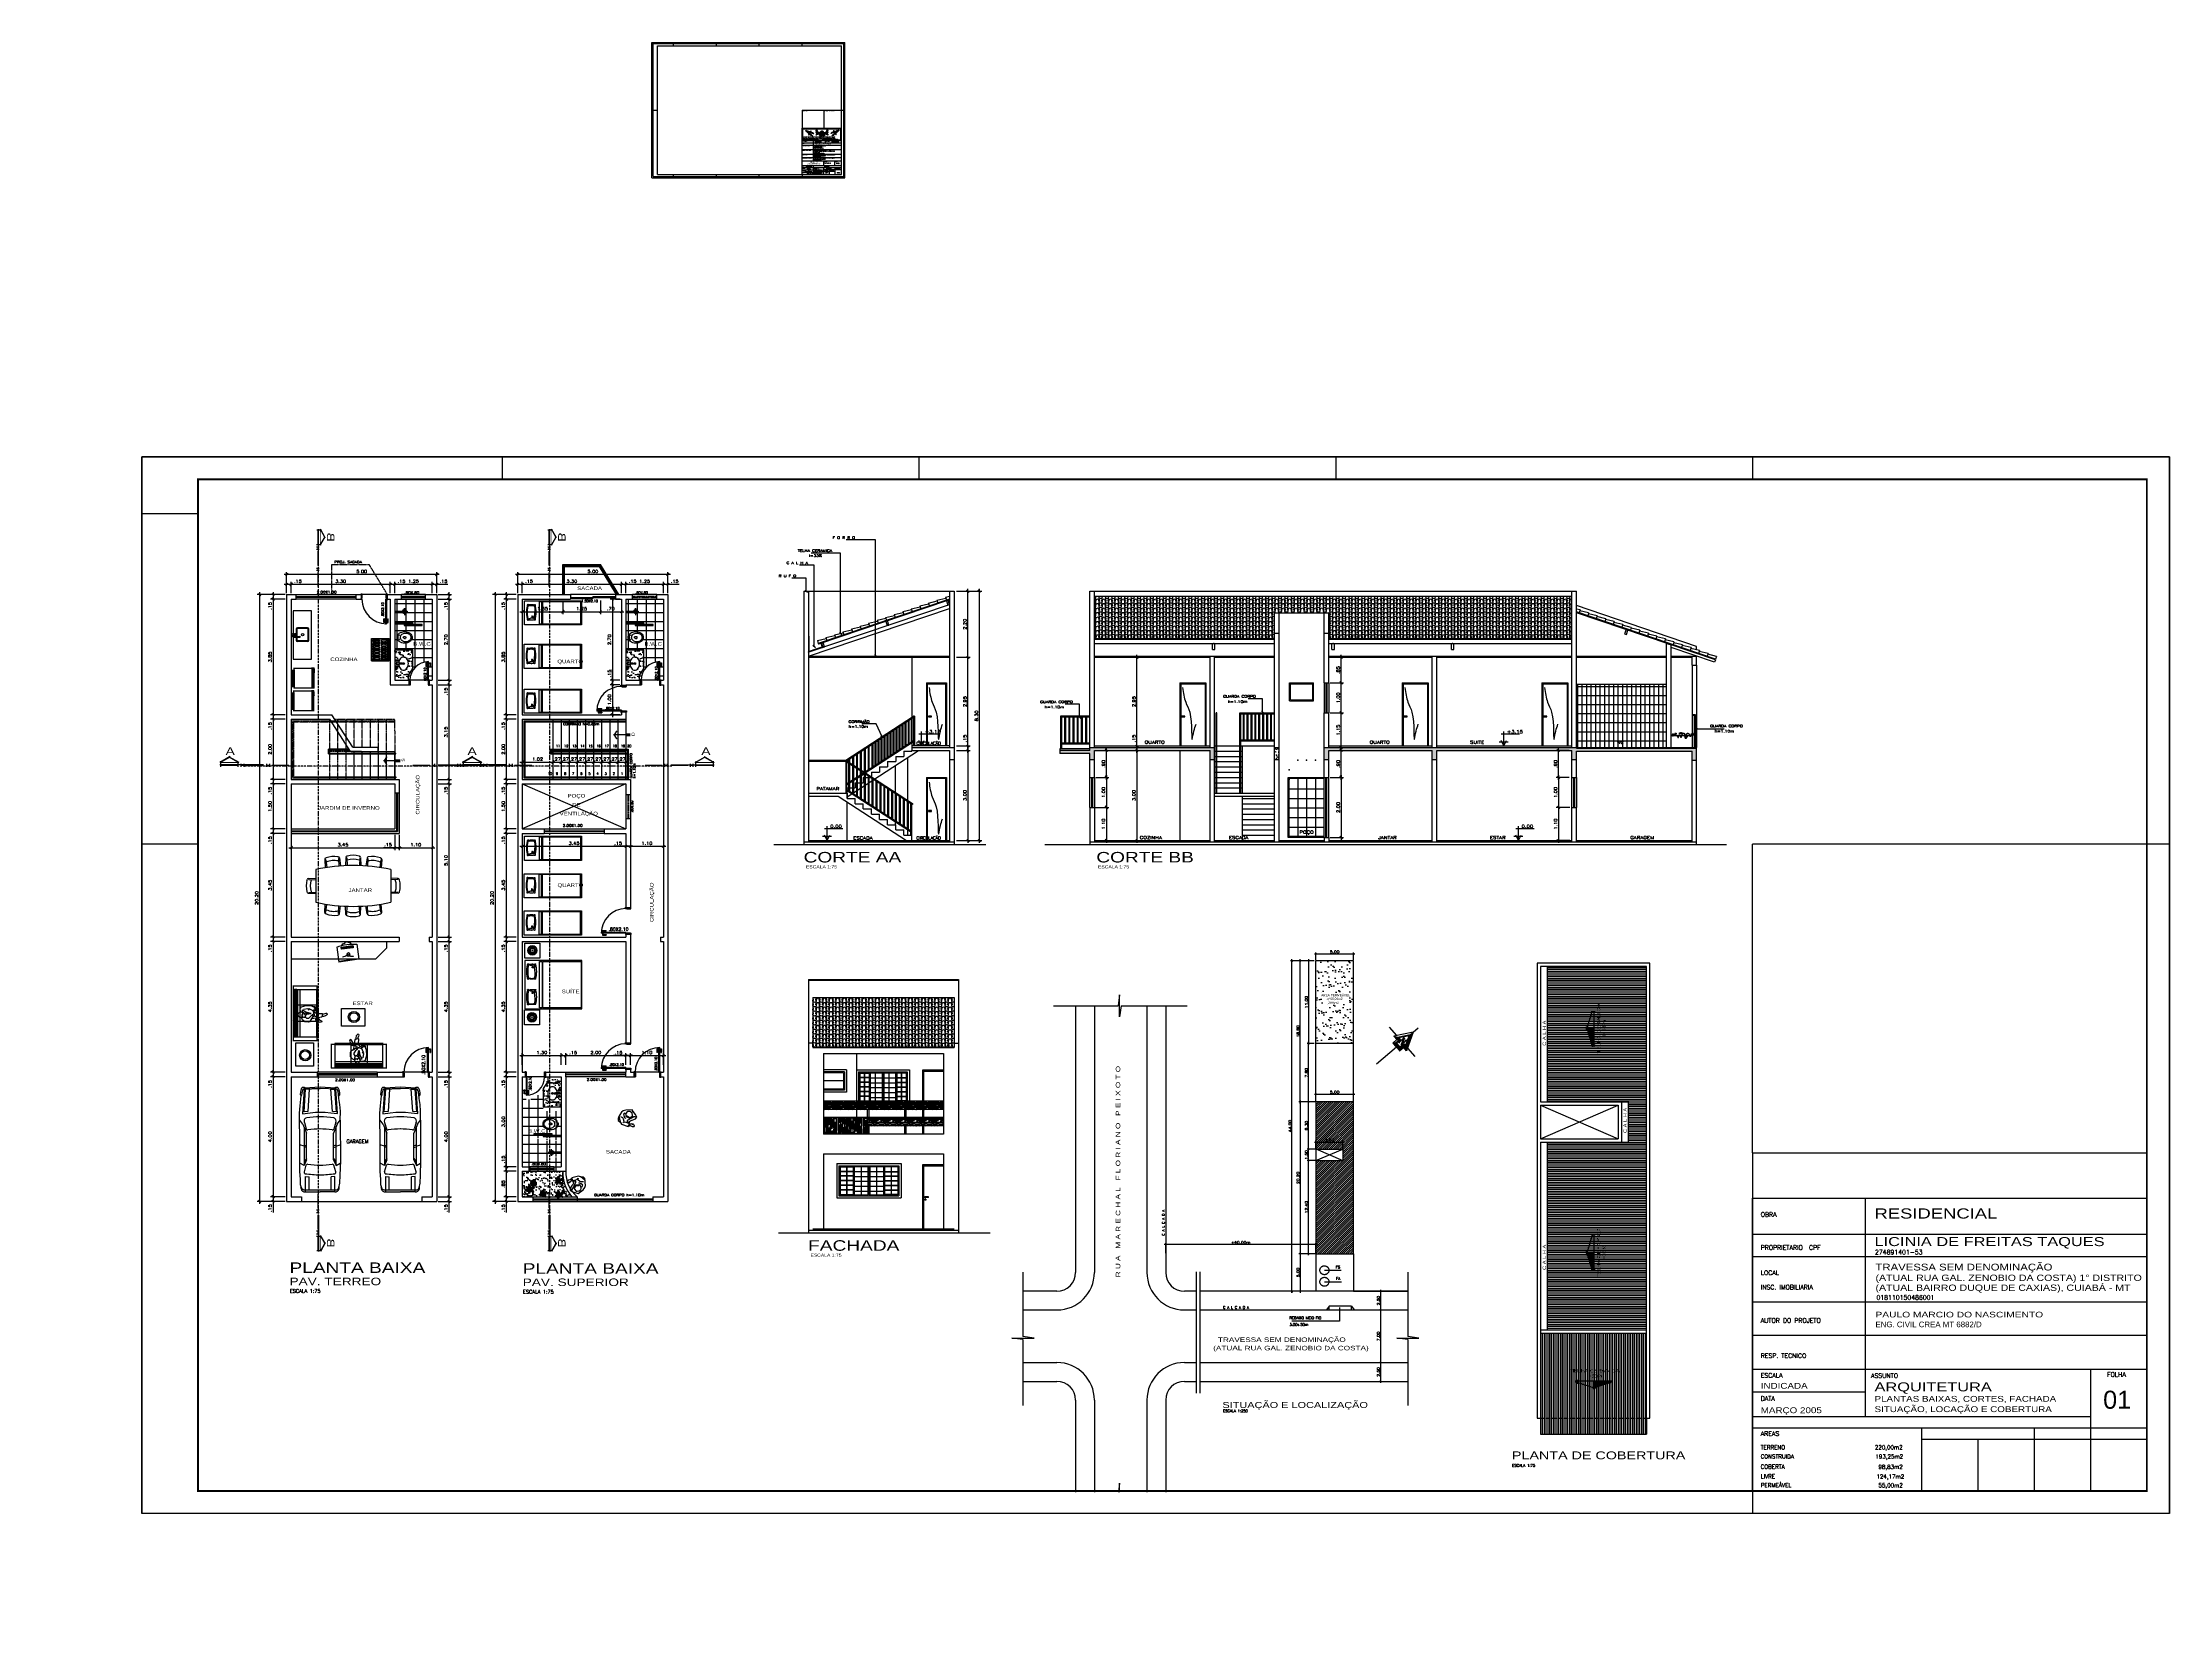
# Paper-space layout 'Layout1' of a CAD drawing. Extents: x -41 to 903, y -51 to 654.
# The model-space entities are those that its viewports show. They can reach past a viewport. Long polylines and large blocks are cut down to what shows.
import ezdxf
from ezdxf.enums import TextEntityAlignment as Align

# ---------------------------------------------------------------- set-up
doc = ezdxf.new("R2010")
doc.units = 0
doc.header["$MEASUREMENT"] = 0
doc.linetypes.add('ACAD_ISO10W100', pattern=[18.5, 12, -3, 0.5, -3])
doc.linetypes.add('DASHED2', pattern=[0.375, 0.25, -0.125])
doc.layers.get('0').update_dxf_attribs({"linetype": 'CONTINUOUS'})
doc.layers.get('DEFPOINTS').update_dxf_attribs({"linetype": 'CONTINUOUS'})
for name, color, linetype in [('ACESSÓRIO', 2, 'CONTINUOUS'), ('ALVENARIA1', 44, 'CONTINUOUS'), ('BAN', 11, 'CONTINUOUS'), ('CI', 9, 'CONTINUOUS'), ('CONCRETO', 2, 'CONTINUOUS'), ('CORRIMÃO', 2, 'CONTINUOUS'), ('CORTE', 6, 'CONTINUOUS'), ('COTA', 12, 'CONTINUOUS'), ('CT', 1, 'CONTINUOUS'), ('ESCADA', 8, 'CONTINUOUS'), ('ESPEC', 2, 'CONTINUOUS'), ('FORRO', 3, 'CONTINUOUS'), ('HAX', 20, 'CONTINUOUS'), ('JANELA', 2, 'CONTINUOUS'), ('JANELA_ALTA', 2, 'DASHED2'), ('JAPOR', 142, 'CONTINUOUS'), ('L1', 2, 'CONTINUOUS'), ('LCORTE', 9, 'ACAD_ISO10W100'), ('LPISO', 250, 'CONTINUOUS'), ('MARGEM1', 2, 'CONTINUOUS'), ('MARGEM10', 8, 'CONTINUOUS'), ('MARGEM2', 6, 'CONTINUOUS'), ('MARGEM3', 81, 'CONTINUOUS'), ('MVIEW', 20, 'CONTINUOUS'), ('P02', 1, 'CONTINUOUS'), ('PAREDE', 5, 'CONTINUOUS'), ('PISO', 250, 'CONTINUOUS'), ('PLANO1', 9, 'CONTINUOUS'), ('PLANO2', 3, 'CONTINUOUS'), ('PLCOBERTURA', 9, 'CONTINUOUS'), ('PROJEÇÃO', 1, 'DASHED2'), ('T1', 3, 'CONTINUOUS'), ('T2', 6, 'CONTINUOUS'), ('TELHA', 30, 'CONTINUOUS'), ('TELHA_CORTE', 9, 'CONTINUOUS'), ('TEXTO-3', 5, 'CONTINUOUS'), ('TEXTO2', 40, 'CONTINUOUS'), ('TEXTO3', 3, 'CONTINUOUS'), ('TEXTO4', 4, 'CONTINUOUS'), ('TEXTO5', 5, 'CONTINUOUS'), ('VIGA', 9, 'CONTINUOUS'), ('VISTA', 2, 'CONTINUOUS')]:
    doc.layers.add(name, color=color, linetype=linetype)
doc.layers.get('MVIEW').freeze()
doc.styles.add('ARIAL', font='arial.ttf')
doc.styles.add('SANSSERIFBOLD', font='sasb____.pfb')
doc.styles.add('SIMPLEX', font='simplex.shx', dxfattribs={"width": 1.2})
doc.dimstyles.new('CT-250', dxfattribs={"dimtxt": 0.35, "dimasz": 0.18, "dimexe": 0.18, "dimexo": 0.0625, "dimgap": 0.09, "dimtad": 1, "dimzin": 4, "dimdsep": 46, "dimtxsty": 'SIMPLEX', "dimblk1": 'OBLIQUE', "dimblk2": 'OBLIQUE', "dimsah": 1, "dimcen": 0.09, "dimdle": 0.2, "dimclrd": 12, "dimclre": 12, "dimclrt": 3, "dimadec": 0, "dimazin": 0, "dimtfac": 1, "dimtofl": 0, "dimtmove": 0, "dimatfit": 3, "dimldrblk": 'OBLIQUE', "dimfxl": 1, "dimtolj": 1, "dimtzin": 4, "dimarcsym": 0})
doc.dimstyles.new('CT-50', dxfattribs={"dimtxt": 0.1, "dimasz": 0.08, "dimexe": 0.08, "dimexo": 0.05, "dimgap": 0.05, "dimtad": 1, "dimzin": 4, "dimdsep": 46, "dimtxsty": 'SIMPLEX', "dimblk1": 'OBLIQUE', "dimblk2": 'OBLIQUE', "dimsah": 1, "dimcen": 0.08, "dimdle": 0.08, "dimclrt": 3, "dimadec": 0, "dimazin": 0, "dimtfac": 1, "dimtmove": 0, "dimatfit": 3, "dimldrblk": 'OBLIQUE', "dimfxl": 1, "dimtolj": 1, "dimtzin": 4, "dimarcsym": 0})
pattern_1 = [(0, (0, 0), (0, 0.3), []), (90, (0, 0), (-0.3, 2e-17), [])]
pattern_2 = [(50, (19.45669, 5.6359), (0.215178, -0.0188256), [0.0225, -0.2475]), (355, (19.4567, 5.6359), (-0.0416254, 0.2256576), [0.018, -0.198]), (100.4514, (19.47462, 5.63433), (0.1735528, 0.2068319), [0.019122, -0.2103426]), (46.1842, (19.4567, 5.6959), (0.3201723, -0.0496557), [0.03375, -0.37125]), (96.6356, (19.48337, 5.69176), (0.280399, 0.2922354), [0.028683, -0.315514]), (351.1842, (19.4567, 5.6959), (0.2803986, 0.2922356), [0.027, -0.297]), (21, (19.48669, 5.6809), (0.1790721, -0.1207857), [0.0225, -0.2475]), (326, (19.4867, 5.6809), (0.0729946, 0.217545), [0.018, -0.198]), (71.4514, (19.50161, 5.67083), (0.2520668, 0.0967591), [0.019122, -0.2103426]), (37.5, (19.45669, 5.6359), (0.00364796, 0.09986816), [0, -0.1956, 0, -0.201, 0, -0.19875]), (7.5, (19.45669, 5.6359), (0.07892086, 0.1183235), [0, -0.1146, 0, -0.1911, 0, -0.07575]), (327.5, (19.38979, 5.6359), (0.16014673, -0.00676646), [0, -0.075, 0, -0.234, 0, -0.3105]), (317.5, (19.35979, 5.6359), (0.17495585, 0.0300315), [0, -0.0975, 0, -0.1554, 0, -0.2205])]

# ---------------------------------------------------------------- blocks, each defined once
blk = doc.blocks.new('P60-15E')
at = {"layer": 'P02'}
for p, q in [((-0.115, 0.725), (-0.115, 0.6025)), ((-0.055, 0.725), (-0.115, 0.725)), ((-0.055, 0.77), (-0.025, 0.77)), ((-0.055, 0.15), (-0.055, 0.77)), ((-0.025, 0.12), (-0.025, 0.77)), ((-0.025, 0.725), (0.035, 0.725)), ((0.035, 0.725), (0.035, 0.6025)), ((-0.69, 0.165), (-0.69, 0.15)), ((-0.65, 0.165), (-0.69, 0.165)), ((-0.645, 0.15), (-0.69, 0.15)), ((-0.68, 0), (-0.68, -0.015)), ((-0.635, 0), (-0.68, 0)), ((-0.67, 0), (-0.67, 0.15)), ((-0.65, 0.165), (-0.65, 0.15)), ((-0.645, 0.15), (-0.645, 0.12)), ((-0.645, 0.12), (-0.635, 0.12)), ((-0.64, 0), (-0.64, -0.015)), ((-0.635, 0.12), (-0.635, 0)), ((-0.095, 0.6025), (-0.115, 0.6025)), ((-0.095, 0.705), (-0.055, 0.705)), ((-0.095, 0.705), (-0.095, 0.6025)), ((-0.055, 0.15), (0.02, 0.15)), ((-0.035, 0.12), (-0.035, 0)), ((-0.025, 0.12), (-0.035, 0.12)), ((0.015, 0.705), (-0.025, 0.705)), ((-0.02, 0.165), (-0.02, 0.15)), ((-0.02, 0.165), (0.02, 0.165)), ((0, 0), (0, 0.15)), ((0.015, 0.705), (0.015, 0.6025)), ((0.015, 0.6025), (0.035, 0.6025)), ((0.02, 0.165), (0.02, 0.15)), ((-0.64, -0.015), (-0.68, -0.015)), ((-0.035, 0), (0.01, 0)), ((-0.03, 0), (-0.03, -0.015)), ((-0.03, -0.015), (0.01, -0.015)), ((0.01, 0), (0.01, -0.015))]:
    blk.add_line(p, q, dxfattribs=at)
blk.add_arc((-0.025, 0.15), 0.62, 90, 180, dxfattribs=at)
blk = doc.blocks.new('P80-P15E')
at = {"layer": 'P02'}
for p, q in [((-0.115, 0.925), (-0.115, 0.8025)), ((-0.055, 0.925), (-0.115, 0.925)), ((-0.095, 0.8025), (-0.115, 0.8025)), ((-0.095, 0.905), (-0.055, 0.905)), ((-0.095, 0.905), (-0.095, 0.8025)), ((-0.055, 0.97), (-0.025, 0.97)), ((-0.055, 0.15), (-0.055, 0.9695)), ((-0.025, 0.12), (-0.025, 0.97)), ((-0.025, 0.925), (0.035, 0.925)), ((0.015, 0.905), (-0.025, 0.905)), ((0.015, 0.905), (0.015, 0.8025)), ((0.015, 0.8025), (0.035, 0.8025)), ((0.035, 0.925), (0.035, 0.8025)), ((-0.89, 0.165), (-0.89, 0.15)), ((-0.85, 0.165), (-0.89, 0.165)), ((-0.845, 0.15), (-0.89, 0.15)), ((-0.88, 0), (-0.88, -0.015)), ((-0.835, 0), (-0.88, 0)), ((-0.87, 0), (-0.87, 0.15)), ((-0.85, 0.165), (-0.85, 0.15)), ((-0.845, 0.15), (-0.845, 0.12)), ((-0.845, 0.12), (-0.835, 0.12)), ((-0.84, 0), (-0.84, -0.015)), ((-0.835, 0.12), (-0.835, 0)), ((-0.055, 0.15), (0.02, 0.15)), ((-0.035, 0.12), (-0.035, 0)), ((-0.025, 0.12), (-0.035, 0.12)), ((-0.02, 0.165), (-0.02, 0.15)), ((-0.02, 0.165), (0.02, 0.165)), ((0, 0), (0, 0.15)), ((0.02, 0.165), (0.02, 0.15)), ((-0.84, -0.015), (-0.88, -0.015)), ((-0.035, 0), (0.01, 0)), ((-0.03, 0), (-0.03, -0.015)), ((-0.03, -0.015), (0.01, -0.015)), ((0.01, 0), (0.01, -0.015))]:
    blk.add_line(p, q, dxfattribs=at)
blk.add_arc((-0.025, 0.15), 0.82, 90, 180, dxfattribs=at)
blk = doc.blocks.new('P80-P15D')
at = {"layer": 'P02'}
for p, q in [((0.025, 0.925), (-0.035, 0.925)), ((-0.035, 0.925), (-0.035, 0.8025)), ((-0.015, 0.8025), (-0.035, 0.8025)), ((-0.015, 0.905), (-0.015, 0.8025)), ((-0.015, 0.905), (0.025, 0.905)), ((0.055, 0.97), (0.025, 0.97)), ((0.025, 0.12), (0.025, 0.97)), ((0.055, 0.15), (0.055, 0.9695)), ((0.055, 0.925), (0.115, 0.925)), ((0.095, 0.905), (0.055, 0.905)), ((0.095, 0.905), (0.095, 0.8025)), ((0.095, 0.8025), (0.115, 0.8025)), ((0.115, 0.925), (0.115, 0.8025)), ((-0.02, 0.165), (-0.02, 0.15)), ((0.02, 0.165), (-0.02, 0.165)), ((0.055, 0.15), (-0.02, 0.15)), ((0, 0), (0, 0.15)), ((0.02, 0.165), (0.02, 0.15)), ((0.025, 0.12), (0.035, 0.12)), ((0.035, 0.12), (0.035, 0)), ((0.845, 0.12), (0.835, 0.12)), ((0.835, 0.12), (0.835, 0)), ((0.835, 0), (0.88, 0)), ((0.84, 0), (0.84, -0.015)), ((0.845, 0.15), (0.845, 0.12)), ((0.845, 0.15), (0.89, 0.15)), ((0.85, 0.165), (0.89, 0.165)), ((0.85, 0.165), (0.85, 0.15)), ((0.87, 0), (0.87, 0.15)), ((0.88, 0), (0.88, -0.015)), ((0.89, 0.165), (0.89, 0.15)), ((-0.01, 0), (-0.01, -0.015)), ((0.035, 0), (-0.01, 0)), ((0.03, -0.015), (-0.01, -0.015)), ((0.03, 0), (0.03, -0.015)), ((0.84, -0.015), (0.88, -0.015))]:
    blk.add_line(p, q, dxfattribs=at)
blk.add_arc((0.025, 0.15), 0.82, 0, 90, dxfattribs=at)
blk = doc.blocks.new('VAS-E-PL')
at = {"layer": 'BAN'}
for p, q in [((0.14, 0.037), (0.1, 0.037)), ((0.1, 0.037), (0.1, -0.038)), ((0.11, 0.037), (0.11, -0.038)), ((0.14, 0.105), (0.14, -0.105)), ((0.341, 0.031), (0.381, 0.031)), ((0.14, -0.038), (0.1, -0.038)), ((0.343, -0.032), (0.381, -0.032))]:
    blk.add_line(p, q, dxfattribs=at)
for points in [[(0.6, 0, 0.122907), (0.582, 0.072, 0.10548), (0.527, 0.138, 0.087588), (0.448, 0.179, 0.078107), (0.35, 0.195, 0.078107), (0.252, 0.179, 0.087588), (0.173, 0.138, 0.056618), (0.14, 0.105, 0.122907)], [(0.14, -0.105, 0.056618), (0.173, -0.138, 0.087588), (0.252, -0.179, 0.078107), (0.35, -0.195, 0.078107), (0.448, -0.179, 0.087588), (0.527, -0.138, 0.10548), (0.582, -0.072, 0.122907), (0.6, 0, 0.122907)]]:
    blk.add_lwpolyline(points, format="xyb", dxfattribs=at)
blk.add_lwpolyline([(0.21, 0, 0.114163), (0.223, -0.055, 0.103661), (0.261, -0.105, 0.091605), (0.317, -0.137, 0.084587), (0.385, -0.148, 0.084587), (0.453, -0.137, 0.091605), (0.509, -0.105, 0.103661), (0.547, -0.055, 0.114163), (0.56, 0, 0.114163), (0.547, 0.055, 0.103661), (0.509, 0.105, 0.091605), (0.453, 0.137, 0.084587), (0.385, 0.148, 0.084587), (0.317, 0.137, 0.091605), (0.261, 0.105, 0.103661), (0.223, 0.055, 0.114163)], format="xyb", close=True, dxfattribs=at)
for centre in [(0.17, 0.075), (0.17, -0.075)]:
    blk.add_circle(centre, 0.005, dxfattribs=at)
for centre, radius, start, end in [((0.336, -0.001), 0.0316, 81.96756, 282.3031), ((0.31, -0.001), 0.0772, 336.39434, 23.88812)]:
    blk.add_arc(centre, radius, start, end, dxfattribs=at)
blk = doc.blocks.new('CH-MV')
at = {"layer": 'BAN'}
for p, q in [((0.111, 0.322), (-0.118, 0.322)), ((-0.053, 0.322), (0.111, 0.322)), ((-0.015, 0), (-0.015, 0.271)), ((0, 0), (0, 0.433)), ((0.015, 0), (0.015, 0.271))]:
    blk.add_line(p, q, dxfattribs=at)
blk.add_circle((0, 0.322), 0.0533, dxfattribs=at)
blk.add_arc((0, 0.322), 0.0683, 282.68119, 257.31881, dxfattribs=at)
blk = doc.blocks.new('_OBLIQUE')
at = {"color": 0, "linetype": 'ByBlock'}
blk.add_line((-0.5, -0.5), (0.5, 0.5), dxfattribs=at)
blk = doc.blocks.new('*D7')
at = {"color": 0, "linetype": 'ByBlock'}
for p, q in [((-3.358, 8.143), (-3.128, 8.143)), ((-3.278, 7.848), (-3.278, 8.223)), ((-3.128, 7.848), (-3.128, 8.223)), ((-3.128, 8.143), (-2.757, 8.143))]:
    blk.add_line(p, q, dxfattribs=at)
at = {"layer": 'DEFPOINTS', "color": 0, "linetype": 'ByBlock'}
for p in [(-3.278, 7.798), (-3.128, 8.143), (-3.128, 7.798)]:
    blk.add_point(p, dxfattribs=at)
at = {"color": 0, "linetype": 'ByBlock', "xscale": 0.08, "yscale": 0.08, "zscale": 0.08, "rotation": 180}
blk.add_blockref('_OBLIQUE', (-3.278, 8.143), dxfattribs=at)
at = {"color": 0, "linetype": 'ByBlock', "xscale": 0.08, "yscale": 0.08, "zscale": 0.08}
blk.add_blockref('_OBLIQUE', (-3.128, 8.143), dxfattribs=at)
at = {"color": 3, "linetype": 'ByBlock', "insert": (-2.902, 8.243), "char_height": 0.1, "attachment_point": 5, "style": 'SIMPLEX'}
blk.add_mtext('\\A1;.15', dxfattribs=at)
blk = doc.blocks.new('*D8')
at = {"color": 0, "linetype": 'ByBlock'}
for p, q in [((-3.208, 8.143), (0.252, 8.143)), ((-3.128, 7.848), (-3.128, 8.223)), ((0.172, 7.848), (0.172, 8.223))]:
    blk.add_line(p, q, dxfattribs=at)
at = {"layer": 'DEFPOINTS', "color": 0, "linetype": 'ByBlock'}
for p in [(-3.128, 7.798), (0.172, 8.143), (0.172, 7.798)]:
    blk.add_point(p, dxfattribs=at)
at = {"color": 0, "linetype": 'ByBlock', "xscale": 0.08, "yscale": 0.08, "zscale": 0.08, "rotation": 180}
blk.add_blockref('_OBLIQUE', (-3.128, 8.143), dxfattribs=at)
at = {"color": 0, "linetype": 'ByBlock', "xscale": 0.08, "yscale": 0.08, "zscale": 0.08}
blk.add_blockref('_OBLIQUE', (0.172, 8.143), dxfattribs=at)
at = {"color": 3, "linetype": 'ByBlock', "insert": (-1.478, 8.243), "char_height": 0.1, "attachment_point": 5, "style": 'SIMPLEX'}
blk.add_mtext('\\A1;3.30', dxfattribs=at)
blk = doc.blocks.new('*D9')
at = {"color": 0, "linetype": 'ByBlock'}
for p, q in [((0.092, 8.143), (0.322, 8.143)), ((0.172, 7.848), (0.172, 8.223)), ((0.322, 7.848), (0.322, 8.223)), ((0.322, 8.143), (0.693, 8.143))]:
    blk.add_line(p, q, dxfattribs=at)
at = {"layer": 'DEFPOINTS', "color": 0, "linetype": 'ByBlock'}
for p in [(0.172, 7.798), (0.322, 8.143), (0.322, 7.798)]:
    blk.add_point(p, dxfattribs=at)
at = {"color": 0, "linetype": 'ByBlock', "xscale": 0.08, "yscale": 0.08, "zscale": 0.08, "rotation": 180}
blk.add_blockref('_OBLIQUE', (0.172, 8.143), dxfattribs=at)
at = {"color": 0, "linetype": 'ByBlock', "xscale": 0.08, "yscale": 0.08, "zscale": 0.08}
blk.add_blockref('_OBLIQUE', (0.322, 8.143), dxfattribs=at)
at = {"color": 3, "linetype": 'ByBlock', "insert": (0.548, 8.243), "char_height": 0.1, "attachment_point": 5, "style": 'SIMPLEX'}
blk.add_mtext('\\A1;.15', dxfattribs=at)
blk = doc.blocks.new('*D10')
at = {"color": 0, "linetype": 'ByBlock'}
for p, q in [((0.242, 8.143), (1.652, 8.143)), ((0.322, 7.848), (0.322, 8.223)), ((1.572, 7.848), (1.572, 8.223))]:
    blk.add_line(p, q, dxfattribs=at)
at = {"layer": 'DEFPOINTS', "color": 0, "linetype": 'ByBlock'}
for p in [(0.322, 7.798), (1.572, 8.143), (1.572, 7.798)]:
    blk.add_point(p, dxfattribs=at)
at = {"color": 0, "linetype": 'ByBlock', "xscale": 0.08, "yscale": 0.08, "zscale": 0.08, "rotation": 180}
blk.add_blockref('_OBLIQUE', (0.322, 8.143), dxfattribs=at)
at = {"color": 0, "linetype": 'ByBlock', "xscale": 0.08, "yscale": 0.08, "zscale": 0.08}
blk.add_blockref('_OBLIQUE', (1.572, 8.143), dxfattribs=at)
at = {"color": 3, "linetype": 'ByBlock', "insert": (0.947, 8.243), "char_height": 0.1, "attachment_point": 5, "style": 'SIMPLEX'}
blk.add_mtext('\\A1;1.25', dxfattribs=at)
blk = doc.blocks.new('*D11')
at = {"color": 0, "linetype": 'ByBlock'}
for p, q in [((1.492, 8.143), (1.722, 8.143)), ((1.572, 7.848), (1.572, 8.223)), ((1.722, 7.848), (1.722, 8.223)), ((1.722, 8.143), (2.093, 8.143))]:
    blk.add_line(p, q, dxfattribs=at)
at = {"layer": 'DEFPOINTS', "color": 0, "linetype": 'ByBlock'}
for p in [(1.572, 7.798), (1.722, 8.143), (1.722, 7.798)]:
    blk.add_point(p, dxfattribs=at)
at = {"color": 0, "linetype": 'ByBlock', "xscale": 0.08, "yscale": 0.08, "zscale": 0.08, "rotation": 180}
blk.add_blockref('_OBLIQUE', (1.572, 8.143), dxfattribs=at)
at = {"color": 0, "linetype": 'ByBlock', "xscale": 0.08, "yscale": 0.08, "zscale": 0.08}
blk.add_blockref('_OBLIQUE', (1.722, 8.143), dxfattribs=at)
at = {"color": 3, "linetype": 'ByBlock', "insert": (1.948, 8.243), "char_height": 0.1, "attachment_point": 5, "style": 'SIMPLEX'}
blk.add_mtext('\\A1;.15', dxfattribs=at)
blk = doc.blocks.new('*D12')
at = {"color": 0, "linetype": 'ByBlock'}
for p, q in [((-3.278, 7.848), (-3.278, 8.55)), ((1.722, 7.848), (1.722, 8.55)), ((1.802, 8.47), (-3.358, 8.47))]:
    blk.add_line(p, q, dxfattribs=at)
at = {"layer": 'DEFPOINTS', "color": 0, "linetype": 'ByBlock'}
for p in [(-3.278, 8.47), (-3.278, 7.798), (1.722, 7.798)]:
    blk.add_point(p, dxfattribs=at)
at = {"color": 0, "linetype": 'ByBlock', "xscale": 0.08, "yscale": 0.08, "zscale": 0.08, "rotation": 180}
blk.add_blockref('_OBLIQUE', (-3.278, 8.47), dxfattribs=at)
at = {"color": 0, "linetype": 'ByBlock', "xscale": 0.08, "yscale": 0.08, "zscale": 0.08}
blk.add_blockref('_OBLIQUE', (1.722, 8.47), dxfattribs=at)
at = {"color": 3, "linetype": 'ByBlock', "insert": (-0.778, 8.57), "char_height": 0.1, "attachment_point": 5, "style": 'SIMPLEX'}
blk.add_mtext('\\A1;5.00', dxfattribs=at)
blk = doc.blocks.new('*D13')
at = {"color": 0, "linetype": 'ByBlock'}
for p, q in [((-3.328, 7.798), (-3.811, 7.798)), ((-3.731, 7.878), (-3.731, 7.648)), ((-3.328, 7.648), (-3.811, 7.648)), ((-3.731, 7.648), (-3.731, 7.278))]:
    blk.add_line(p, q, dxfattribs=at)
at = {"layer": 'DEFPOINTS', "color": 0, "linetype": 'ByBlock'}
for p in [(-3.278, 7.798), (-3.731, 7.648), (-3.278, 7.648)]:
    blk.add_point(p, dxfattribs=at)
at = {"color": 0, "linetype": 'ByBlock', "xscale": 0.08, "yscale": 0.08, "zscale": 0.08}
for p, rotation in [((-3.731, 7.798), 90), ((-3.731, 7.648), 270)]:
    blk.add_blockref('_OBLIQUE', p, dxfattribs=dict(at, rotation=rotation))
at = {"color": 3, "linetype": 'ByBlock', "insert": (-3.831, 7.423), "char_height": 0.1, "attachment_point": 5, "rotation": 90, "style": 'SIMPLEX'}
blk.add_mtext('\\A1;.15', dxfattribs=at)
blk = doc.blocks.new('*D14')
at = {"color": 0, "linetype": 'ByBlock'}
for p, q in [((-3.328, 7.648), (-3.811, 7.648)), ((-3.731, 7.728), (-3.731, 3.718)), ((-3.328, 3.798), (-3.811, 3.798))]:
    blk.add_line(p, q, dxfattribs=at)
at = {"layer": 'DEFPOINTS', "color": 0, "linetype": 'ByBlock'}
for p in [(-3.278, 7.648), (-3.731, 3.798), (-3.278, 3.798)]:
    blk.add_point(p, dxfattribs=at)
at = {"color": 0, "linetype": 'ByBlock', "xscale": 0.08, "yscale": 0.08, "zscale": 0.08}
for p, rotation in [((-3.731, 7.648), 90), ((-3.731, 3.798), 270)]:
    blk.add_blockref('_OBLIQUE', p, dxfattribs=dict(at, rotation=rotation))
at = {"color": 3, "linetype": 'ByBlock', "insert": (-3.831, 5.723), "char_height": 0.1, "attachment_point": 5, "rotation": 90, "style": 'SIMPLEX'}
blk.add_mtext('\\A1;3.85', dxfattribs=at)
blk = doc.blocks.new('*D15')
at = {"color": 0, "linetype": 'ByBlock'}
for p, q in [((-3.328, 3.798), (-3.811, 3.798)), ((-3.328, 3.648), (-3.811, 3.648)), ((-3.731, 3.878), (-3.731, 3.648)), ((-3.731, 3.648), (-3.731, 3.278))]:
    blk.add_line(p, q, dxfattribs=at)
at = {"layer": 'DEFPOINTS', "color": 0, "linetype": 'ByBlock'}
for p in [(-3.731, 3.648), (-3.278, 3.798), (-3.278, 3.648)]:
    blk.add_point(p, dxfattribs=at)
at = {"color": 0, "linetype": 'ByBlock', "xscale": 0.08, "yscale": 0.08, "zscale": 0.08}
for p, rotation in [((-3.731, 3.798), 90), ((-3.731, 3.648), 270)]:
    blk.add_blockref('_OBLIQUE', p, dxfattribs=dict(at, rotation=rotation))
at = {"color": 3, "linetype": 'ByBlock', "insert": (-3.831, 3.423), "char_height": 0.1, "attachment_point": 5, "rotation": 90, "style": 'SIMPLEX'}
blk.add_mtext('\\A1;.15', dxfattribs=at)
blk = doc.blocks.new('*D16')
at = {"color": 0, "linetype": 'ByBlock'}
for p, q in [((-3.328, 3.648), (-3.811, 3.648)), ((-3.731, 3.728), (-3.731, 1.568)), ((-3.328, 1.648), (-3.811, 1.648))]:
    blk.add_line(p, q, dxfattribs=at)
at = {"layer": 'DEFPOINTS', "color": 0, "linetype": 'ByBlock'}
for p in [(-3.278, 3.648), (-3.731, 1.648), (-3.278, 1.648)]:
    blk.add_point(p, dxfattribs=at)
at = {"color": 0, "linetype": 'ByBlock', "xscale": 0.08, "yscale": 0.08, "zscale": 0.08}
for p, rotation in [((-3.731, 3.648), 90), ((-3.731, 1.648), 270)]:
    blk.add_blockref('_OBLIQUE', p, dxfattribs=dict(at, rotation=rotation))
at = {"color": 3, "linetype": 'ByBlock', "insert": (-3.831, 2.648), "char_height": 0.1, "attachment_point": 5, "rotation": 90, "style": 'SIMPLEX'}
blk.add_mtext('\\A1;2.00', dxfattribs=at)
blk = doc.blocks.new('*D17')
at = {"color": 0, "linetype": 'ByBlock'}
for p, q in [((-3.328, 1.648), (-3.811, 1.648)), ((-3.328, 1.498), (-3.811, 1.498)), ((-3.731, 1.728), (-3.731, 1.498)), ((-3.731, 1.498), (-3.731, 1.128))]:
    blk.add_line(p, q, dxfattribs=at)
at = {"layer": 'DEFPOINTS', "color": 0, "linetype": 'ByBlock'}
for p in [(-3.731, 1.498), (-3.278, 1.648), (-3.278, 1.498)]:
    blk.add_point(p, dxfattribs=at)
at = {"color": 0, "linetype": 'ByBlock', "xscale": 0.08, "yscale": 0.08, "zscale": 0.08}
for p, rotation in [((-3.731, 1.648), 90), ((-3.731, 1.498), 270)]:
    blk.add_blockref('_OBLIQUE', p, dxfattribs=dict(at, rotation=rotation))
at = {"color": 3, "linetype": 'ByBlock', "insert": (-3.831, 1.273), "char_height": 0.1, "attachment_point": 5, "rotation": 90, "style": 'SIMPLEX'}
blk.add_mtext('\\A1;.15', dxfattribs=at)
blk = doc.blocks.new('*D18')
at = {"color": 0, "linetype": 'ByBlock'}
for p, q in [((-3.328, 1.498), (-3.811, 1.498)), ((-3.731, 1.578), (-3.731, -0.082)), ((-3.328, -0.002), (-3.811, -0.002))]:
    blk.add_line(p, q, dxfattribs=at)
at = {"layer": 'DEFPOINTS', "color": 0, "linetype": 'ByBlock'}
for p in [(-3.278, 1.498), (-3.731, -0.002), (-3.278, -0.002)]:
    blk.add_point(p, dxfattribs=at)
at = {"color": 0, "linetype": 'ByBlock', "xscale": 0.08, "yscale": 0.08, "zscale": 0.08}
for p, rotation in [((-3.731, 1.498), 90), ((-3.731, -0.002), 270)]:
    blk.add_blockref('_OBLIQUE', p, dxfattribs=dict(at, rotation=rotation))
at = {"color": 3, "linetype": 'ByBlock', "insert": (-3.831, 0.748), "char_height": 0.1, "attachment_point": 5, "rotation": 90, "style": 'SIMPLEX'}
blk.add_mtext('\\A1;1.50', dxfattribs=at)
blk = doc.blocks.new('*D19')
at = {"color": 0, "linetype": 'ByBlock'}
for p, q in [((-3.731, 0.078), (-3.731, -0.152)), ((-3.328, -0.002), (-3.811, -0.002)), ((-3.328, -0.152), (-3.811, -0.152)), ((-3.731, -0.152), (-3.731, -0.522))]:
    blk.add_line(p, q, dxfattribs=at)
at = {"layer": 'DEFPOINTS', "color": 0, "linetype": 'ByBlock'}
for p in [(-3.731, -0.152), (-3.278, -0.002), (-3.278, -0.152)]:
    blk.add_point(p, dxfattribs=at)
at = {"color": 0, "linetype": 'ByBlock', "xscale": 0.08, "yscale": 0.08, "zscale": 0.08}
for p, rotation in [((-3.731, -0.002), 90), ((-3.731, -0.152), 270)]:
    blk.add_blockref('_OBLIQUE', p, dxfattribs=dict(at, rotation=rotation))
at = {"color": 3, "linetype": 'ByBlock', "insert": (-3.831, -0.377), "char_height": 0.1, "attachment_point": 5, "rotation": 90, "style": 'SIMPLEX'}
blk.add_mtext('\\A1;.15', dxfattribs=at)
blk = doc.blocks.new('*D20')
at = {"color": 0, "linetype": 'ByBlock'}
for p, q in [((-3.328, -0.152), (-3.811, -0.152)), ((-3.731, -0.072), (-3.731, -3.682)), ((-3.328, -3.602), (-3.811, -3.602))]:
    blk.add_line(p, q, dxfattribs=at)
at = {"layer": 'DEFPOINTS', "color": 0, "linetype": 'ByBlock'}
for p in [(-3.278, -0.152), (-3.731, -3.602), (-3.278, -3.602)]:
    blk.add_point(p, dxfattribs=at)
at = {"color": 0, "linetype": 'ByBlock', "xscale": 0.08, "yscale": 0.08, "zscale": 0.08}
for p, rotation in [((-3.731, -0.152), 90), ((-3.731, -3.602), 270)]:
    blk.add_blockref('_OBLIQUE', p, dxfattribs=dict(at, rotation=rotation))
at = {"color": 3, "linetype": 'ByBlock', "insert": (-3.831, -1.877), "char_height": 0.1, "attachment_point": 5, "rotation": 90, "style": 'SIMPLEX'}
blk.add_mtext('\\A1;3.45', dxfattribs=at)
blk = doc.blocks.new('*D21')
at = {"color": 0, "linetype": 'ByBlock'}
for p, q in [((-3.731, -3.522), (-3.731, -3.752)), ((-3.328, -3.602), (-3.811, -3.602)), ((-3.328, -3.752), (-3.811, -3.752)), ((-3.731, -3.752), (-3.731, -4.122))]:
    blk.add_line(p, q, dxfattribs=at)
at = {"layer": 'DEFPOINTS', "color": 0, "linetype": 'ByBlock'}
for p in [(-3.731, -3.752), (-3.278, -3.602), (-3.278, -3.752)]:
    blk.add_point(p, dxfattribs=at)
at = {"color": 0, "linetype": 'ByBlock', "xscale": 0.08, "yscale": 0.08, "zscale": 0.08}
for p, rotation in [((-3.731, -3.602), 90), ((-3.731, -3.752), 270)]:
    blk.add_blockref('_OBLIQUE', p, dxfattribs=dict(at, rotation=rotation))
at = {"color": 3, "linetype": 'ByBlock', "insert": (-3.831, -3.977), "char_height": 0.1, "attachment_point": 5, "rotation": 90, "style": 'SIMPLEX'}
blk.add_mtext('\\A1;.15', dxfattribs=at)
blk = doc.blocks.new('*D22')
at = {"layer": 'CT', "color": 0, "lineweight": -2}
for p, q in [((-3.328, -3.752), (-3.811, -3.752)), ((-3.731, -3.672), (-3.731, -8.182)), ((-3.328, -8.102), (-3.811, -8.102))]:
    blk.add_line(p, q, dxfattribs=at)
at = {"layer": 'DEFPOINTS', "color": 0}
for p in [(-3.278, -3.752), (-3.731, -8.102), (-3.278, -8.102)]:
    blk.add_point(p, dxfattribs=at)
at = {"layer": 'CT', "color": 0, "lineweight": -2, "xscale": 0.08, "yscale": 0.08, "zscale": 0.08}
for p, rotation in [((-3.731, -3.752), 90), ((-3.731, -8.102), 270)]:
    blk.add_blockref('_OBLIQUE', p, dxfattribs=dict(at, rotation=rotation))
at = {"layer": 'CT', "color": 3, "insert": (-3.831, -5.927), "char_height": 0.1, "attachment_point": 5, "rotation": 90, "style": 'SIMPLEX'}
blk.add_mtext('\\A1;4.35', dxfattribs=at)
blk = doc.blocks.new('*D23')
at = {"layer": 'CT', "color": 0, "lineweight": -2}
for p, q in [((-3.328, -8.102), (-3.811, -8.102)), ((-3.328, -8.252), (-3.811, -8.252)), ((-3.731, -8.022), (-3.731, -8.252)), ((-3.731, -8.252), (-3.731, -8.66))]:
    blk.add_line(p, q, dxfattribs=at)
at = {"layer": 'DEFPOINTS', "color": 0}
for p in [(-3.731, -8.252), (-3.278, -8.102), (-3.278, -8.252)]:
    blk.add_point(p, dxfattribs=at)
at = {"layer": 'CT', "color": 0, "lineweight": -2, "xscale": 0.08, "yscale": 0.08, "zscale": 0.08}
for p, rotation in [((-3.731, -8.102), 90), ((-3.731, -8.252), 270)]:
    blk.add_blockref('_OBLIQUE', p, dxfattribs=dict(at, rotation=rotation))
at = {"layer": 'CT', "color": 3, "insert": (-3.831, -8.496), "char_height": 0.1, "attachment_point": 5, "rotation": 90, "style": 'SIMPLEX'}
blk.add_mtext('\\A1;.15', dxfattribs=at)
blk = doc.blocks.new('*D24')
at = {"layer": 'CT', "color": 0, "lineweight": -2}
for p, q in [((-3.328, -8.252), (-3.811, -8.252)), ((-3.731, -8.172), (-3.731, -12.332)), ((-3.328, -12.252), (-3.811, -12.252))]:
    blk.add_line(p, q, dxfattribs=at)
at = {"layer": 'DEFPOINTS', "color": 0}
for p in [(-3.278, -8.252), (-3.731, -12.252), (-3.278, -12.252)]:
    blk.add_point(p, dxfattribs=at)
at = {"layer": 'CT', "color": 0, "lineweight": -2, "xscale": 0.08, "yscale": 0.08, "zscale": 0.08}
for p, rotation in [((-3.731, -8.252), 90), ((-3.731, -12.252), 270)]:
    blk.add_blockref('_OBLIQUE', p, dxfattribs=dict(at, rotation=rotation))
at = {"layer": 'CT', "color": 3, "insert": (-3.831, -10.252), "char_height": 0.1, "attachment_point": 5, "rotation": 90, "style": 'SIMPLEX'}
blk.add_mtext('\\A1;4.00', dxfattribs=at)
blk = doc.blocks.new('*D25')
at = {"color": 0, "linetype": 'ByBlock'}
for p, q in [((-3.328, -12.252), (-3.811, -12.252)), ((-3.328, -12.402), (-3.811, -12.402)), ((-3.731, -12.172), (-3.731, -12.402)), ((-3.731, -12.402), (-3.731, -12.772))]:
    blk.add_line(p, q, dxfattribs=at)
at = {"layer": 'DEFPOINTS', "color": 0, "linetype": 'ByBlock'}
for p in [(-3.731, -12.402), (-3.278, -12.252), (-3.278, -12.402)]:
    blk.add_point(p, dxfattribs=at)
at = {"color": 0, "linetype": 'ByBlock', "xscale": 0.08, "yscale": 0.08, "zscale": 0.08}
for p, rotation in [((-3.731, -12.252), 90), ((-3.731, -12.402), 270)]:
    blk.add_blockref('_OBLIQUE', p, dxfattribs=dict(at, rotation=rotation))
at = {"color": 3, "linetype": 'ByBlock', "insert": (-3.831, -12.627), "char_height": 0.1, "attachment_point": 5, "rotation": 90, "style": 'SIMPLEX'}
blk.add_mtext('\\A1;.15', dxfattribs=at)
blk = doc.blocks.new('*D26')
at = {"color": 0, "linetype": 'ByBlock'}
for p, q in [((-3.328, 7.798), (-4.254, 7.798)), ((-4.174, -12.482), (-4.174, 7.878)), ((-3.328, -12.402), (-4.254, -12.402))]:
    blk.add_line(p, q, dxfattribs=at)
at = {"layer": 'DEFPOINTS', "color": 0, "linetype": 'ByBlock'}
for p in [(-4.174, 7.798), (-3.278, 7.798), (-3.278, -12.402)]:
    blk.add_point(p, dxfattribs=at)
at = {"color": 0, "linetype": 'ByBlock', "xscale": 0.08, "yscale": 0.08, "zscale": 0.08}
for p, rotation in [((-4.174, 7.798), 90), ((-4.174, -12.402), 270)]:
    blk.add_blockref('_OBLIQUE', p, dxfattribs=dict(at, rotation=rotation))
at = {"color": 3, "linetype": 'ByBlock', "insert": (-4.274, -2.302), "char_height": 0.1, "attachment_point": 5, "rotation": 90, "style": 'SIMPLEX'}
blk.add_mtext('\\A1;20.20', dxfattribs=at)
blk = doc.blocks.new('*D27')
at = {"color": 0, "linetype": 'ByBlock'}
for p, q in [((1.772, 7.798), (2.207, 7.798)), ((2.127, 7.878), (2.127, 7.648)), ((1.772, 7.648), (2.207, 7.648)), ((2.127, 7.648), (2.127, 7.278))]:
    blk.add_line(p, q, dxfattribs=at)
at = {"layer": 'DEFPOINTS', "color": 0, "linetype": 'ByBlock'}
for p in [(1.722, 7.798), (1.722, 7.648), (2.127, 7.648)]:
    blk.add_point(p, dxfattribs=at)
at = {"color": 0, "linetype": 'ByBlock', "xscale": 0.08, "yscale": 0.08, "zscale": 0.08}
for p, rotation in [((2.127, 7.798), 90), ((2.127, 7.648), 270)]:
    blk.add_blockref('_OBLIQUE', p, dxfattribs=dict(at, rotation=rotation))
at = {"color": 3, "linetype": 'ByBlock', "insert": (2.027, 7.423), "char_height": 0.1, "attachment_point": 5, "rotation": 90, "style": 'SIMPLEX'}
blk.add_mtext('\\A1;.15', dxfattribs=at)
blk = doc.blocks.new('*D28')
at = {"color": 0, "linetype": 'ByBlock'}
for p, q in [((1.772, 7.648), (2.207, 7.648)), ((2.127, 7.728), (2.127, 4.868)), ((1.772, 4.948), (2.207, 4.948))]:
    blk.add_line(p, q, dxfattribs=at)
at = {"layer": 'DEFPOINTS', "color": 0, "linetype": 'ByBlock'}
for p in [(1.722, 7.648), (1.722, 4.948), (2.127, 4.948)]:
    blk.add_point(p, dxfattribs=at)
at = {"color": 0, "linetype": 'ByBlock', "xscale": 0.08, "yscale": 0.08, "zscale": 0.08}
for p, rotation in [((2.127, 7.648), 90), ((2.127, 4.948), 270)]:
    blk.add_blockref('_OBLIQUE', p, dxfattribs=dict(at, rotation=rotation))
at = {"color": 3, "linetype": 'ByBlock', "insert": (2.027, 6.298), "char_height": 0.1, "attachment_point": 5, "rotation": 90, "style": 'SIMPLEX'}
blk.add_mtext('\\A1;2.70', dxfattribs=at)
blk = doc.blocks.new('*D29')
at = {"color": 0, "linetype": 'ByBlock'}
for p, q in [((2.127, 5.028), (2.127, 4.798)), ((1.772, 4.948), (2.207, 4.948)), ((1.772, 4.798), (2.207, 4.798)), ((2.127, 4.798), (2.127, 4.428))]:
    blk.add_line(p, q, dxfattribs=at)
at = {"layer": 'DEFPOINTS', "color": 0, "linetype": 'ByBlock'}
for p in [(1.722, 4.948), (1.722, 4.798), (2.127, 4.798)]:
    blk.add_point(p, dxfattribs=at)
at = {"color": 0, "linetype": 'ByBlock', "xscale": 0.08, "yscale": 0.08, "zscale": 0.08}
for p, rotation in [((2.127, 4.948), 90), ((2.127, 4.798), 270)]:
    blk.add_blockref('_OBLIQUE', p, dxfattribs=dict(at, rotation=rotation))
at = {"color": 3, "linetype": 'ByBlock', "insert": (2.027, 4.573), "char_height": 0.1, "attachment_point": 5, "rotation": 90, "style": 'SIMPLEX'}
blk.add_mtext('\\A1;.15', dxfattribs=at)
blk = doc.blocks.new('*D30')
at = {"color": 0, "linetype": 'ByBlock'}
for p, q in [((-3.208, -0.629), (0.402, -0.629)), ((-3.128, -0.202), (-3.128, -0.709)), ((0.322, -0.202), (0.322, -0.709))]:
    blk.add_line(p, q, dxfattribs=at)
at = {"layer": 'DEFPOINTS', "color": 0, "linetype": 'ByBlock'}
for p in [(-3.128, -0.152), (0.322, -0.152), (0.322, -0.629)]:
    blk.add_point(p, dxfattribs=at)
at = {"color": 0, "linetype": 'ByBlock', "xscale": 0.08, "yscale": 0.08, "zscale": 0.08, "rotation": 180}
blk.add_blockref('_OBLIQUE', (-3.128, -0.629), dxfattribs=at)
at = {"color": 0, "linetype": 'ByBlock', "xscale": 0.08, "yscale": 0.08, "zscale": 0.08}
blk.add_blockref('_OBLIQUE', (0.322, -0.629), dxfattribs=at)
at = {"color": 3, "linetype": 'ByBlock', "insert": (-1.403, -0.529), "char_height": 0.1, "attachment_point": 5, "style": 'SIMPLEX'}
blk.add_mtext('\\A1;3.45', dxfattribs=at)
blk = doc.blocks.new('*D31')
at = {"color": 0, "linetype": 'ByBlock'}
for p, q in [((0.322, -0.629), (-0.048, -0.629)), ((0.322, -0.202), (0.322, -0.709)), ((0.552, -0.629), (0.322, -0.629)), ((0.472, -0.202), (0.472, -0.709))]:
    blk.add_line(p, q, dxfattribs=at)
at = {"layer": 'DEFPOINTS', "color": 0, "linetype": 'ByBlock'}
for p in [(0.322, -0.152), (0.472, -0.152), (0.472, -0.629)]:
    blk.add_point(p, dxfattribs=at)
at = {"color": 0, "linetype": 'ByBlock', "xscale": 0.08, "yscale": 0.08, "zscale": 0.08, "rotation": 180}
blk.add_blockref('_OBLIQUE', (0.322, -0.629), dxfattribs=at)
at = {"color": 0, "linetype": 'ByBlock', "xscale": 0.08, "yscale": 0.08, "zscale": 0.08}
blk.add_blockref('_OBLIQUE', (0.472, -0.629), dxfattribs=at)
at = {"color": 3, "linetype": 'ByBlock', "insert": (0.097, -0.529), "char_height": 0.1, "attachment_point": 5, "style": 'SIMPLEX'}
blk.add_mtext('\\A1;.15', dxfattribs=at)
blk = doc.blocks.new('*D32')
at = {"color": 0, "linetype": 'ByBlock'}
for p, q in [((0.392, -0.629), (1.652, -0.629)), ((0.472, -0.202), (0.472, -0.709)), ((1.572, -0.202), (1.572, -0.709))]:
    blk.add_line(p, q, dxfattribs=at)
at = {"layer": 'DEFPOINTS', "color": 0, "linetype": 'ByBlock'}
for p in [(0.472, -0.152), (1.572, -0.152), (1.572, -0.629)]:
    blk.add_point(p, dxfattribs=at)
at = {"color": 0, "linetype": 'ByBlock', "xscale": 0.08, "yscale": 0.08, "zscale": 0.08, "rotation": 180}
blk.add_blockref('_OBLIQUE', (0.472, -0.629), dxfattribs=at)
at = {"color": 0, "linetype": 'ByBlock', "xscale": 0.08, "yscale": 0.08, "zscale": 0.08}
blk.add_blockref('_OBLIQUE', (1.572, -0.629), dxfattribs=at)
at = {"color": 3, "linetype": 'ByBlock', "insert": (1.022, -0.529), "char_height": 0.1, "attachment_point": 5, "style": 'SIMPLEX'}
blk.add_mtext('\\A1;1.10', dxfattribs=at)
blk = doc.blocks.new('*D33')
at = {"color": 0, "linetype": 'ByBlock'}
for p, q in [((1.772, 4.798), (2.207, 4.798)), ((2.127, 4.878), (2.127, 1.568)), ((1.772, 1.648), (2.207, 1.648))]:
    blk.add_line(p, q, dxfattribs=at)
at = {"layer": 'DEFPOINTS', "color": 0, "linetype": 'ByBlock'}
for p in [(1.722, 4.798), (1.722, 1.648), (2.127, 1.648)]:
    blk.add_point(p, dxfattribs=at)
at = {"color": 0, "linetype": 'ByBlock', "xscale": 0.08, "yscale": 0.08, "zscale": 0.08}
for p, rotation in [((2.127, 4.798), 90), ((2.127, 1.648), 270)]:
    blk.add_blockref('_OBLIQUE', p, dxfattribs=dict(at, rotation=rotation))
at = {"color": 3, "linetype": 'ByBlock', "insert": (2.027, 3.223), "char_height": 0.1, "attachment_point": 5, "rotation": 90, "style": 'SIMPLEX'}
blk.add_mtext('\\A1;3.15', dxfattribs=at)
blk = doc.blocks.new('*D34')
at = {"color": 0, "linetype": 'ByBlock'}
for p, q in [((1.772, 1.648), (2.207, 1.648)), ((1.772, 1.498), (2.207, 1.498)), ((2.127, 1.728), (2.127, 1.498)), ((2.127, 1.498), (2.127, 1.128))]:
    blk.add_line(p, q, dxfattribs=at)
at = {"layer": 'DEFPOINTS', "color": 0, "linetype": 'ByBlock'}
for p in [(1.722, 1.648), (1.722, 1.498), (2.127, 1.498)]:
    blk.add_point(p, dxfattribs=at)
at = {"color": 0, "linetype": 'ByBlock', "xscale": 0.08, "yscale": 0.08, "zscale": 0.08}
for p, rotation in [((2.127, 1.648), 90), ((2.127, 1.498), 270)]:
    blk.add_blockref('_OBLIQUE', p, dxfattribs=dict(at, rotation=rotation))
at = {"color": 3, "linetype": 'ByBlock', "insert": (2.027, 1.273), "char_height": 0.1, "attachment_point": 5, "rotation": 90, "style": 'SIMPLEX'}
blk.add_mtext('\\A1;.15', dxfattribs=at)
blk = doc.blocks.new('*D35')
at = {"color": 0, "linetype": 'ByBlock'}
for p, q in [((1.772, 1.498), (2.207, 1.498)), ((2.127, 1.578), (2.127, -3.682)), ((1.772, -3.602), (2.207, -3.602))]:
    blk.add_line(p, q, dxfattribs=at)
at = {"layer": 'DEFPOINTS', "color": 0, "linetype": 'ByBlock'}
for p in [(1.722, 1.498), (1.722, -3.602), (2.127, -3.602)]:
    blk.add_point(p, dxfattribs=at)
at = {"color": 0, "linetype": 'ByBlock', "xscale": 0.08, "yscale": 0.08, "zscale": 0.08}
for p, rotation in [((2.127, 1.498), 90), ((2.127, -3.602), 270)]:
    blk.add_blockref('_OBLIQUE', p, dxfattribs=dict(at, rotation=rotation))
at = {"color": 3, "linetype": 'ByBlock', "insert": (2.027, -1.052), "char_height": 0.1, "attachment_point": 5, "rotation": 90, "style": 'SIMPLEX'}
blk.add_mtext('\\A1;5.10', dxfattribs=at)
blk = doc.blocks.new('*D36')
at = {"color": 0, "linetype": 'ByBlock'}
for p, q in [((2.127, -3.522), (2.127, -3.752)), ((1.772, -3.602), (2.207, -3.602)), ((1.772, -3.752), (2.207, -3.752)), ((2.127, -3.752), (2.127, -4.122))]:
    blk.add_line(p, q, dxfattribs=at)
at = {"layer": 'DEFPOINTS', "color": 0, "linetype": 'ByBlock'}
for p in [(1.722, -3.602), (1.722, -3.752), (2.127, -3.752)]:
    blk.add_point(p, dxfattribs=at)
at = {"color": 0, "linetype": 'ByBlock', "xscale": 0.08, "yscale": 0.08, "zscale": 0.08}
for p, rotation in [((2.127, -3.602), 90), ((2.127, -3.752), 270)]:
    blk.add_blockref('_OBLIQUE', p, dxfattribs=dict(at, rotation=rotation))
at = {"color": 3, "linetype": 'ByBlock', "insert": (2.027, -3.977), "char_height": 0.1, "attachment_point": 5, "rotation": 90, "style": 'SIMPLEX'}
blk.add_mtext('\\A1;.15', dxfattribs=at)
blk = doc.blocks.new('*D37')
at = {"layer": 'CT', "color": 0, "lineweight": -2}
for p, q in [((1.772, -3.752), (2.207, -3.752)), ((2.127, -3.672), (2.127, -8.182)), ((1.772, -8.102), (2.207, -8.102))]:
    blk.add_line(p, q, dxfattribs=at)
at = {"layer": 'DEFPOINTS', "color": 0}
for p in [(1.722, -3.752), (1.722, -8.102), (2.127, -8.102)]:
    blk.add_point(p, dxfattribs=at)
at = {"layer": 'CT', "color": 0, "lineweight": -2, "xscale": 0.08, "yscale": 0.08, "zscale": 0.08}
for p, rotation in [((2.127, -3.752), 90), ((2.127, -8.102), 270)]:
    blk.add_blockref('_OBLIQUE', p, dxfattribs=dict(at, rotation=rotation))
at = {"layer": 'CT', "color": 3, "insert": (2.027, -5.927), "char_height": 0.1, "attachment_point": 5, "rotation": 90, "style": 'SIMPLEX'}
blk.add_mtext('\\A1;4.35', dxfattribs=at)
blk = doc.blocks.new('*D38')
at = {"layer": 'CT', "color": 0, "lineweight": -2}
for p, q in [((1.772, -8.102), (2.207, -8.102)), ((1.772, -8.252), (2.207, -8.252)), ((2.127, -8.022), (2.127, -8.252)), ((2.127, -8.252), (2.127, -8.66))]:
    blk.add_line(p, q, dxfattribs=at)
at = {"layer": 'DEFPOINTS', "color": 0}
for p in [(1.722, -8.102), (1.722, -8.252), (2.127, -8.252)]:
    blk.add_point(p, dxfattribs=at)
at = {"layer": 'CT', "color": 0, "lineweight": -2, "xscale": 0.08, "yscale": 0.08, "zscale": 0.08}
for p, rotation in [((2.127, -8.102), 90), ((2.127, -8.252), 270)]:
    blk.add_blockref('_OBLIQUE', p, dxfattribs=dict(at, rotation=rotation))
at = {"layer": 'CT', "color": 3, "insert": (2.027, -8.496), "char_height": 0.1, "attachment_point": 5, "rotation": 90, "style": 'SIMPLEX'}
blk.add_mtext('\\A1;.15', dxfattribs=at)
blk = doc.blocks.new('*D39')
at = {"layer": 'CT', "color": 0, "lineweight": -2}
for p, q in [((1.772, -8.252), (2.207, -8.252)), ((2.127, -8.172), (2.127, -12.332)), ((1.772, -12.252), (2.207, -12.252))]:
    blk.add_line(p, q, dxfattribs=at)
at = {"layer": 'DEFPOINTS', "color": 0}
for p in [(1.722, -8.252), (1.722, -12.252), (2.127, -12.252)]:
    blk.add_point(p, dxfattribs=at)
at = {"layer": 'CT', "color": 0, "lineweight": -2, "xscale": 0.08, "yscale": 0.08, "zscale": 0.08}
for p, rotation in [((2.127, -8.252), 90), ((2.127, -12.252), 270)]:
    blk.add_blockref('_OBLIQUE', p, dxfattribs=dict(at, rotation=rotation))
at = {"layer": 'CT', "color": 3, "insert": (2.027, -10.252), "char_height": 0.1, "attachment_point": 5, "rotation": 90, "style": 'SIMPLEX'}
blk.add_mtext('\\A1;4.00', dxfattribs=at)
blk = doc.blocks.new('*D40')
at = {"color": 0, "linetype": 'ByBlock'}
for p, q in [((1.772, -12.252), (2.207, -12.252)), ((1.772, -12.402), (2.207, -12.402)), ((2.127, -12.172), (2.127, -12.402)), ((2.127, -12.402), (2.127, -12.772))]:
    blk.add_line(p, q, dxfattribs=at)
at = {"layer": 'DEFPOINTS', "color": 0, "linetype": 'ByBlock'}
for p in [(1.722, -12.252), (1.722, -12.402), (2.127, -12.402)]:
    blk.add_point(p, dxfattribs=at)
at = {"color": 0, "linetype": 'ByBlock', "xscale": 0.08, "yscale": 0.08, "zscale": 0.08}
for p, rotation in [((2.127, -12.252), 90), ((2.127, -12.402), 270)]:
    blk.add_blockref('_OBLIQUE', p, dxfattribs=dict(at, rotation=rotation))
at = {"color": 3, "linetype": 'ByBlock', "insert": (2.027, -12.627), "char_height": 0.1, "attachment_point": 5, "rotation": 90, "style": 'SIMPLEX'}
blk.add_mtext('\\A1;.15', dxfattribs=at)
blk = doc.blocks.new('*D41')
at = {"color": 0, "linetype": 'ByBlock'}
for p, q in [((4.368, 7.798), (3.956, 7.798)), ((4.036, 7.878), (4.036, 7.648)), ((4.368, 7.648), (3.956, 7.648)), ((4.036, 7.648), (4.036, 7.278))]:
    blk.add_line(p, q, dxfattribs=at)
at = {"layer": 'DEFPOINTS', "color": 0, "linetype": 'ByBlock'}
for p in [(4.418, 7.798), (4.036, 7.648), (4.418, 7.648)]:
    blk.add_point(p, dxfattribs=at)
at = {"color": 0, "linetype": 'ByBlock', "xscale": 0.08, "yscale": 0.08, "zscale": 0.08}
for p, rotation in [((4.036, 7.798), 90), ((4.036, 7.648), 270)]:
    blk.add_blockref('_OBLIQUE', p, dxfattribs=dict(at, rotation=rotation))
at = {"color": 3, "linetype": 'ByBlock', "insert": (3.936, 7.423), "char_height": 0.1, "attachment_point": 5, "rotation": 90, "style": 'SIMPLEX'}
blk.add_mtext('\\A1;.15', dxfattribs=at)
blk = doc.blocks.new('*D42')
at = {"color": 0, "linetype": 'ByBlock'}
for p, q in [((4.368, 7.648), (3.956, 7.648)), ((4.036, 7.728), (4.036, 3.718)), ((4.368, 3.798), (3.956, 3.798))]:
    blk.add_line(p, q, dxfattribs=at)
at = {"layer": 'DEFPOINTS', "color": 0, "linetype": 'ByBlock'}
for p in [(4.418, 7.648), (4.036, 3.798), (4.418, 3.798)]:
    blk.add_point(p, dxfattribs=at)
at = {"color": 0, "linetype": 'ByBlock', "xscale": 0.08, "yscale": 0.08, "zscale": 0.08}
for p, rotation in [((4.036, 7.648), 90), ((4.036, 3.798), 270)]:
    blk.add_blockref('_OBLIQUE', p, dxfattribs=dict(at, rotation=rotation))
at = {"color": 3, "linetype": 'ByBlock', "insert": (3.936, 5.723), "char_height": 0.1, "attachment_point": 5, "rotation": 90, "style": 'SIMPLEX'}
blk.add_mtext('\\A1;3.85', dxfattribs=at)
blk = doc.blocks.new('*D43')
at = {"color": 0, "linetype": 'ByBlock'}
for p, q in [((4.368, 3.798), (3.956, 3.798)), ((4.368, 3.648), (3.956, 3.648)), ((4.036, 3.878), (4.036, 3.648)), ((4.036, 3.648), (4.036, 3.278))]:
    blk.add_line(p, q, dxfattribs=at)
at = {"layer": 'DEFPOINTS', "color": 0, "linetype": 'ByBlock'}
for p in [(4.036, 3.648), (4.418, 3.798), (4.418, 3.648)]:
    blk.add_point(p, dxfattribs=at)
at = {"color": 0, "linetype": 'ByBlock', "xscale": 0.08, "yscale": 0.08, "zscale": 0.08}
for p, rotation in [((4.036, 3.798), 90), ((4.036, 3.648), 270)]:
    blk.add_blockref('_OBLIQUE', p, dxfattribs=dict(at, rotation=rotation))
at = {"color": 3, "linetype": 'ByBlock', "insert": (3.936, 3.423), "char_height": 0.1, "attachment_point": 5, "rotation": 90, "style": 'SIMPLEX'}
blk.add_mtext('\\A1;.15', dxfattribs=at)
blk = doc.blocks.new('*D44')
at = {"color": 0, "linetype": 'ByBlock'}
for p, q in [((4.368, 3.648), (3.956, 3.648)), ((4.036, 3.728), (4.036, 1.568)), ((4.368, 1.648), (3.956, 1.648))]:
    blk.add_line(p, q, dxfattribs=at)
at = {"layer": 'DEFPOINTS', "color": 0, "linetype": 'ByBlock'}
for p in [(4.418, 3.648), (4.036, 1.648), (4.418, 1.648)]:
    blk.add_point(p, dxfattribs=at)
at = {"color": 0, "linetype": 'ByBlock', "xscale": 0.08, "yscale": 0.08, "zscale": 0.08}
for p, rotation in [((4.036, 3.648), 90), ((4.036, 1.648), 270)]:
    blk.add_blockref('_OBLIQUE', p, dxfattribs=dict(at, rotation=rotation))
at = {"color": 3, "linetype": 'ByBlock', "insert": (3.936, 2.648), "char_height": 0.1, "attachment_point": 5, "rotation": 90, "style": 'SIMPLEX'}
blk.add_mtext('\\A1;2.00', dxfattribs=at)
blk = doc.blocks.new('*D45')
at = {"color": 0, "linetype": 'ByBlock'}
for p, q in [((4.368, 1.648), (3.956, 1.648)), ((4.368, 1.498), (3.956, 1.498)), ((4.036, 1.728), (4.036, 1.498)), ((4.036, 1.498), (4.036, 1.128))]:
    blk.add_line(p, q, dxfattribs=at)
at = {"layer": 'DEFPOINTS', "color": 0, "linetype": 'ByBlock'}
for p in [(4.036, 1.498), (4.418, 1.648), (4.418, 1.498)]:
    blk.add_point(p, dxfattribs=at)
at = {"color": 0, "linetype": 'ByBlock', "xscale": 0.08, "yscale": 0.08, "zscale": 0.08}
for p, rotation in [((4.036, 1.648), 90), ((4.036, 1.498), 270)]:
    blk.add_blockref('_OBLIQUE', p, dxfattribs=dict(at, rotation=rotation))
at = {"color": 3, "linetype": 'ByBlock', "insert": (3.936, 1.273), "char_height": 0.1, "attachment_point": 5, "rotation": 90, "style": 'SIMPLEX'}
blk.add_mtext('\\A1;.15', dxfattribs=at)
blk = doc.blocks.new('*D46')
at = {"color": 0, "linetype": 'ByBlock'}
for p, q in [((4.368, 1.498), (3.956, 1.498)), ((4.036, 1.578), (4.036, -0.082)), ((4.368, -0.002), (3.956, -0.002))]:
    blk.add_line(p, q, dxfattribs=at)
at = {"layer": 'DEFPOINTS', "color": 0, "linetype": 'ByBlock'}
for p in [(4.418, 1.498), (4.036, -0.002), (4.418, -0.002)]:
    blk.add_point(p, dxfattribs=at)
at = {"color": 0, "linetype": 'ByBlock', "xscale": 0.08, "yscale": 0.08, "zscale": 0.08}
for p, rotation in [((4.036, 1.498), 90), ((4.036, -0.002), 270)]:
    blk.add_blockref('_OBLIQUE', p, dxfattribs=dict(at, rotation=rotation))
at = {"color": 3, "linetype": 'ByBlock', "insert": (3.936, 0.748), "char_height": 0.1, "attachment_point": 5, "rotation": 90, "style": 'SIMPLEX'}
blk.add_mtext('\\A1;1.50', dxfattribs=at)
blk = doc.blocks.new('*D47')
at = {"color": 0, "linetype": 'ByBlock'}
for p, q in [((4.036, 0.078), (4.036, -0.152)), ((4.368, -0.002), (3.956, -0.002)), ((4.368, -0.152), (3.956, -0.152)), ((4.036, -0.152), (4.036, -0.522))]:
    blk.add_line(p, q, dxfattribs=at)
at = {"layer": 'DEFPOINTS', "color": 0, "linetype": 'ByBlock'}
for p in [(4.036, -0.152), (4.418, -0.002), (4.418, -0.152)]:
    blk.add_point(p, dxfattribs=at)
at = {"color": 0, "linetype": 'ByBlock', "xscale": 0.08, "yscale": 0.08, "zscale": 0.08}
for p, rotation in [((4.036, -0.002), 90), ((4.036, -0.152), 270)]:
    blk.add_blockref('_OBLIQUE', p, dxfattribs=dict(at, rotation=rotation))
at = {"color": 3, "linetype": 'ByBlock', "insert": (3.936, -0.377), "char_height": 0.1, "attachment_point": 5, "rotation": 90, "style": 'SIMPLEX'}
blk.add_mtext('\\A1;.15', dxfattribs=at)
blk = doc.blocks.new('*D48')
at = {"color": 0, "linetype": 'ByBlock'}
for p, q in [((4.368, -0.152), (3.956, -0.152)), ((4.036, -0.072), (4.036, -3.682)), ((4.368, -3.602), (3.956, -3.602))]:
    blk.add_line(p, q, dxfattribs=at)
at = {"layer": 'DEFPOINTS', "color": 0, "linetype": 'ByBlock'}
for p in [(4.418, -0.152), (4.036, -3.602), (4.418, -3.602)]:
    blk.add_point(p, dxfattribs=at)
at = {"color": 0, "linetype": 'ByBlock', "xscale": 0.08, "yscale": 0.08, "zscale": 0.08}
for p, rotation in [((4.036, -0.152), 90), ((4.036, -3.602), 270)]:
    blk.add_blockref('_OBLIQUE', p, dxfattribs=dict(at, rotation=rotation))
at = {"color": 3, "linetype": 'ByBlock', "insert": (3.936, -1.877), "char_height": 0.1, "attachment_point": 5, "rotation": 90, "style": 'SIMPLEX'}
blk.add_mtext('\\A1;3.45', dxfattribs=at)
blk = doc.blocks.new('*D49')
at = {"color": 0, "linetype": 'ByBlock'}
for p, q in [((4.036, -3.522), (4.036, -3.752)), ((4.368, -3.602), (3.956, -3.602)), ((4.368, -3.752), (3.956, -3.752)), ((4.036, -3.752), (4.036, -4.122))]:
    blk.add_line(p, q, dxfattribs=at)
at = {"layer": 'DEFPOINTS', "color": 0, "linetype": 'ByBlock'}
for p in [(4.036, -3.752), (4.418, -3.602), (4.418, -3.752)]:
    blk.add_point(p, dxfattribs=at)
at = {"color": 0, "linetype": 'ByBlock', "xscale": 0.08, "yscale": 0.08, "zscale": 0.08}
for p, rotation in [((4.036, -3.602), 90), ((4.036, -3.752), 270)]:
    blk.add_blockref('_OBLIQUE', p, dxfattribs=dict(at, rotation=rotation))
at = {"color": 3, "linetype": 'ByBlock', "insert": (3.936, -3.977), "char_height": 0.1, "attachment_point": 5, "rotation": 90, "style": 'SIMPLEX'}
blk.add_mtext('\\A1;.15', dxfattribs=at)
blk = doc.blocks.new('*D50')
at = {"layer": 'CT', "color": 0, "lineweight": -2}
for p, q in [((4.368, -3.752), (3.956, -3.752)), ((4.036, -3.672), (4.036, -8.182)), ((4.368, -8.102), (3.956, -8.102))]:
    blk.add_line(p, q, dxfattribs=at)
at = {"layer": 'DEFPOINTS', "color": 0}
for p in [(4.418, -3.752), (4.036, -8.102), (4.418, -8.102)]:
    blk.add_point(p, dxfattribs=at)
at = {"layer": 'CT', "color": 0, "lineweight": -2, "xscale": 0.08, "yscale": 0.08, "zscale": 0.08}
for p, rotation in [((4.036, -3.752), 90), ((4.036, -8.102), 270)]:
    blk.add_blockref('_OBLIQUE', p, dxfattribs=dict(at, rotation=rotation))
at = {"layer": 'CT', "color": 3, "insert": (3.936, -5.927), "char_height": 0.1, "attachment_point": 5, "rotation": 90, "style": 'SIMPLEX'}
blk.add_mtext('\\A1;4.35', dxfattribs=at)
blk = doc.blocks.new('*D51')
at = {"layer": 'CT', "color": 0, "lineweight": -2}
for p, q in [((4.368, -8.102), (3.956, -8.102)), ((4.368, -8.252), (3.956, -8.252)), ((4.036, -8.022), (4.036, -8.252)), ((4.036, -8.252), (4.036, -8.66))]:
    blk.add_line(p, q, dxfattribs=at)
at = {"layer": 'DEFPOINTS', "color": 0}
for p in [(4.036, -8.252), (4.418, -8.102), (4.418, -8.252)]:
    blk.add_point(p, dxfattribs=at)
at = {"layer": 'CT', "color": 0, "lineweight": -2, "xscale": 0.08, "yscale": 0.08, "zscale": 0.08}
for p, rotation in [((4.036, -8.102), 90), ((4.036, -8.252), 270)]:
    blk.add_blockref('_OBLIQUE', p, dxfattribs=dict(at, rotation=rotation))
at = {"layer": 'CT', "color": 3, "insert": (3.936, -8.496), "char_height": 0.1, "attachment_point": 5, "rotation": 90, "style": 'SIMPLEX'}
blk.add_mtext('\\A1;.15', dxfattribs=at)
blk = doc.blocks.new('*D52')
at = {"layer": 'CT', "color": 0, "lineweight": -2}
for p, q in [((4.368, -8.252), (3.956, -8.252)), ((4.036, -8.172), (4.036, -11.332)), ((4.368, -11.252), (3.956, -11.252))]:
    blk.add_line(p, q, dxfattribs=at)
at = {"layer": 'DEFPOINTS', "color": 0}
for p in [(4.418, -8.252), (4.036, -11.252), (4.418, -11.252)]:
    blk.add_point(p, dxfattribs=at)
at = {"layer": 'CT', "color": 0, "lineweight": -2, "xscale": 0.08, "yscale": 0.08, "zscale": 0.08}
for p, rotation in [((4.036, -8.252), 90), ((4.036, -11.252), 270)]:
    blk.add_blockref('_OBLIQUE', p, dxfattribs=dict(at, rotation=rotation))
at = {"layer": 'CT', "color": 3, "insert": (3.936, -9.752), "char_height": 0.1, "attachment_point": 5, "rotation": 90, "style": 'SIMPLEX'}
blk.add_mtext('\\A1;3.00', dxfattribs=at)
blk = doc.blocks.new('*D53')
at = {"layer": 'CT', "color": 0, "lineweight": -2}
for p, q in [((4.368, -11.252), (3.956, -11.252)), ((4.036, -11.252), (4.036, -10.843)), ((4.036, -11.402), (4.036, -11.172)), ((4.368, -11.402), (3.956, -11.402))]:
    blk.add_line(p, q, dxfattribs=at)
at = {"layer": 'DEFPOINTS', "color": 0}
for p in [(4.418, -11.252), (4.036, -11.402), (4.418, -11.402)]:
    blk.add_point(p, dxfattribs=at)
at = {"layer": 'CT', "color": 0, "lineweight": -2, "xscale": 0.08, "yscale": 0.08, "zscale": 0.08}
for p, rotation in [((4.036, -11.252), 90), ((4.036, -11.402), 270)]:
    blk.add_blockref('_OBLIQUE', p, dxfattribs=dict(at, rotation=rotation))
at = {"layer": 'CT', "color": 3, "insert": (3.936, -11.008), "char_height": 0.1, "attachment_point": 5, "rotation": 90, "style": 'SIMPLEX'}
blk.add_mtext('\\A1;.15', dxfattribs=at)
blk = doc.blocks.new('*D54')
at = {"layer": 'CT', "color": 0, "lineweight": -2}
for p, q in [((4.036, -11.322), (4.036, -12.332)), ((4.368, -11.402), (3.956, -11.402)), ((4.368, -12.252), (3.956, -12.252))]:
    blk.add_line(p, q, dxfattribs=at)
at = {"layer": 'DEFPOINTS', "color": 0}
for p in [(4.418, -11.402), (4.036, -12.252), (4.418, -12.252)]:
    blk.add_point(p, dxfattribs=at)
at = {"layer": 'CT', "color": 0, "lineweight": -2, "xscale": 0.08, "yscale": 0.08, "zscale": 0.08}
for p, rotation in [((4.036, -11.402), 90), ((4.036, -12.252), 270)]:
    blk.add_blockref('_OBLIQUE', p, dxfattribs=dict(at, rotation=rotation))
at = {"layer": 'CT', "color": 3, "insert": (3.936, -11.827), "char_height": 0.1, "attachment_point": 5, "rotation": 90, "style": 'SIMPLEX'}
blk.add_mtext('\\A1;.85', dxfattribs=at)
blk = doc.blocks.new('*D55')
at = {"color": 0, "linetype": 'ByBlock'}
for p, q in [((4.368, -12.252), (3.956, -12.252)), ((4.368, -12.402), (3.956, -12.402)), ((4.036, -12.172), (4.036, -12.402)), ((4.036, -12.402), (4.036, -12.772))]:
    blk.add_line(p, q, dxfattribs=at)
at = {"layer": 'DEFPOINTS', "color": 0, "linetype": 'ByBlock'}
for p in [(4.036, -12.402), (4.418, -12.252), (4.418, -12.402)]:
    blk.add_point(p, dxfattribs=at)
at = {"color": 0, "linetype": 'ByBlock', "xscale": 0.08, "yscale": 0.08, "zscale": 0.08}
for p, rotation in [((4.036, -12.252), 90), ((4.036, -12.402), 270)]:
    blk.add_blockref('_OBLIQUE', p, dxfattribs=dict(at, rotation=rotation))
at = {"color": 3, "linetype": 'ByBlock', "insert": (3.936, -12.627), "char_height": 0.1, "attachment_point": 5, "rotation": 90, "style": 'SIMPLEX'}
blk.add_mtext('\\A1;.15', dxfattribs=at)
blk = doc.blocks.new('*D56')
at = {"color": 0, "linetype": 'ByBlock'}
for p, q in [((4.368, 7.798), (3.58, 7.798)), ((3.66, 7.878), (3.66, -12.482)), ((4.368, -12.402), (3.58, -12.402))]:
    blk.add_line(p, q, dxfattribs=at)
at = {"layer": 'DEFPOINTS', "color": 0, "linetype": 'ByBlock'}
for p in [(4.418, 7.798), (3.66, -12.402), (4.418, -12.402)]:
    blk.add_point(p, dxfattribs=at)
at = {"color": 0, "linetype": 'ByBlock', "xscale": 0.08, "yscale": 0.08, "zscale": 0.08}
for p, rotation in [((3.66, 7.798), 90), ((3.66, -12.402), 270)]:
    blk.add_blockref('_OBLIQUE', p, dxfattribs=dict(at, rotation=rotation))
at = {"color": 3, "linetype": 'ByBlock', "insert": (3.56, -2.302), "char_height": 0.1, "attachment_point": 5, "rotation": 90, "style": 'SIMPLEX'}
blk.add_mtext('\\A1;20.20', dxfattribs=at)
blk = doc.blocks.new('*D57')
at = {"color": 0, "linetype": 'ByBlock'}
for p, q in [((4.488, -0.58), (8.098, -0.58)), ((4.568, -0.202), (4.568, -0.66)), ((8.018, -0.202), (8.018, -0.66))]:
    blk.add_line(p, q, dxfattribs=at)
at = {"layer": 'DEFPOINTS', "color": 0, "linetype": 'ByBlock'}
for p in [(4.568, -0.152), (8.018, -0.152), (8.018, -0.58)]:
    blk.add_point(p, dxfattribs=at)
at = {"color": 0, "linetype": 'ByBlock', "xscale": 0.08, "yscale": 0.08, "zscale": 0.08, "rotation": 180}
blk.add_blockref('_OBLIQUE', (4.568, -0.58), dxfattribs=at)
at = {"color": 0, "linetype": 'ByBlock', "xscale": 0.08, "yscale": 0.08, "zscale": 0.08}
blk.add_blockref('_OBLIQUE', (8.018, -0.58), dxfattribs=at)
at = {"color": 3, "linetype": 'ByBlock', "insert": (6.293, -0.48), "char_height": 0.1, "attachment_point": 5, "style": 'SIMPLEX'}
blk.add_mtext('\\A1;3.45', dxfattribs=at)
blk = doc.blocks.new('*D58')
at = {"color": 0, "linetype": 'ByBlock'}
for p, q in [((8.018, -0.58), (7.612, -0.58)), ((8.018, -0.202), (8.018, -0.66)), ((8.248, -0.58), (8.018, -0.58)), ((8.168, -0.202), (8.168, -0.66))]:
    blk.add_line(p, q, dxfattribs=at)
at = {"layer": 'DEFPOINTS', "color": 0, "linetype": 'ByBlock'}
for p in [(8.018, -0.152), (8.168, -0.152), (8.168, -0.58)]:
    blk.add_point(p, dxfattribs=at)
at = {"color": 0, "linetype": 'ByBlock', "xscale": 0.08, "yscale": 0.08, "zscale": 0.08, "rotation": 180}
blk.add_blockref('_OBLIQUE', (8.018, -0.58), dxfattribs=at)
at = {"color": 0, "linetype": 'ByBlock', "xscale": 0.08, "yscale": 0.08, "zscale": 0.08}
blk.add_blockref('_OBLIQUE', (8.168, -0.58), dxfattribs=at)
at = {"color": 3, "linetype": 'ByBlock', "insert": (7.758, -0.48), "char_height": 0.1, "attachment_point": 5, "style": 'SIMPLEX'}
blk.add_mtext('\\A1;.15', dxfattribs=at)
blk = doc.blocks.new('*D59')
at = {"color": 0, "linetype": 'ByBlock'}
for p, q in [((8.088, -0.58), (9.348, -0.58)), ((8.168, -0.202), (8.168, -0.66)), ((9.268, -0.202), (9.268, -0.66))]:
    blk.add_line(p, q, dxfattribs=at)
at = {"layer": 'DEFPOINTS', "color": 0, "linetype": 'ByBlock'}
for p in [(8.168, -0.152), (9.268, -0.152), (9.268, -0.58)]:
    blk.add_point(p, dxfattribs=at)
at = {"color": 0, "linetype": 'ByBlock', "xscale": 0.08, "yscale": 0.08, "zscale": 0.08, "rotation": 180}
blk.add_blockref('_OBLIQUE', (8.168, -0.58), dxfattribs=at)
at = {"color": 0, "linetype": 'ByBlock', "xscale": 0.08, "yscale": 0.08, "zscale": 0.08}
blk.add_blockref('_OBLIQUE', (9.268, -0.58), dxfattribs=at)
at = {"color": 3, "linetype": 'ByBlock', "insert": (8.718, -0.48), "char_height": 0.1, "attachment_point": 5, "style": 'SIMPLEX'}
blk.add_mtext('\\A1;1.10', dxfattribs=at)
blk = doc.blocks.new('*D65')
at = {"color": 0, "linetype": 'ByBlock'}
for p, q in [((-3.278, 7.848), (-3.278, 8.55)), ((1.722, 7.848), (1.722, 8.55)), ((1.802, 8.47), (-3.358, 8.47))]:
    blk.add_line(p, q, dxfattribs=at)
at = {"layer": 'DEFPOINTS', "color": 0, "linetype": 'ByBlock'}
for p in [(-3.278, 8.47), (-3.278, 7.798), (1.722, 7.798)]:
    blk.add_point(p, dxfattribs=at)
at = {"color": 0, "linetype": 'ByBlock', "xscale": 0.08, "yscale": 0.08, "zscale": 0.08, "rotation": 180}
blk.add_blockref('_OBLIQUE', (-3.278, 8.47), dxfattribs=at)
at = {"color": 0, "linetype": 'ByBlock', "xscale": 0.08, "yscale": 0.08, "zscale": 0.08}
blk.add_blockref('_OBLIQUE', (1.722, 8.47), dxfattribs=at)
at = {"color": 3, "linetype": 'ByBlock', "insert": (-0.778, 8.57), "char_height": 0.1, "attachment_point": 5, "style": 'SIMPLEX'}
blk.add_mtext('\\A1;5.00', dxfattribs=at)
blk = doc.blocks.new('*D63')
at = {"color": 0, "linetype": 'ByBlock'}
for p, q in [((0.242, 8.143), (1.652, 8.143)), ((0.322, 7.848), (0.322, 8.223)), ((1.572, 7.848), (1.572, 8.223))]:
    blk.add_line(p, q, dxfattribs=at)
at = {"layer": 'DEFPOINTS', "color": 0, "linetype": 'ByBlock'}
for p in [(0.322, 7.798), (1.572, 8.143), (1.572, 7.798)]:
    blk.add_point(p, dxfattribs=at)
at = {"color": 0, "linetype": 'ByBlock', "xscale": 0.08, "yscale": 0.08, "zscale": 0.08, "rotation": 180}
blk.add_blockref('_OBLIQUE', (0.322, 8.143), dxfattribs=at)
at = {"color": 0, "linetype": 'ByBlock', "xscale": 0.08, "yscale": 0.08, "zscale": 0.08}
blk.add_blockref('_OBLIQUE', (1.572, 8.143), dxfattribs=at)
at = {"color": 3, "linetype": 'ByBlock', "insert": (0.947, 8.243), "char_height": 0.1, "attachment_point": 5, "style": 'SIMPLEX'}
blk.add_mtext('\\A1;1.25', dxfattribs=at)
blk = doc.blocks.new('*D62')
at = {"color": 0, "linetype": 'ByBlock'}
for p, q in [((0.092, 8.143), (0.322, 8.143)), ((0.172, 7.848), (0.172, 8.223)), ((0.322, 7.848), (0.322, 8.223)), ((0.322, 8.143), (0.693, 8.143))]:
    blk.add_line(p, q, dxfattribs=at)
at = {"layer": 'DEFPOINTS', "color": 0, "linetype": 'ByBlock'}
for p in [(0.172, 7.798), (0.322, 8.143), (0.322, 7.798)]:
    blk.add_point(p, dxfattribs=at)
at = {"color": 0, "linetype": 'ByBlock', "xscale": 0.08, "yscale": 0.08, "zscale": 0.08, "rotation": 180}
blk.add_blockref('_OBLIQUE', (0.172, 8.143), dxfattribs=at)
at = {"color": 0, "linetype": 'ByBlock', "xscale": 0.08, "yscale": 0.08, "zscale": 0.08}
blk.add_blockref('_OBLIQUE', (0.322, 8.143), dxfattribs=at)
at = {"color": 3, "linetype": 'ByBlock', "insert": (0.548, 8.243), "char_height": 0.1, "attachment_point": 5, "style": 'SIMPLEX'}
blk.add_mtext('\\A1;.15', dxfattribs=at)
blk = doc.blocks.new('*D61')
at = {"color": 0, "linetype": 'ByBlock'}
for p, q in [((-3.208, 8.143), (0.252, 8.143)), ((-3.128, 7.848), (-3.128, 8.223)), ((0.172, 7.848), (0.172, 8.223))]:
    blk.add_line(p, q, dxfattribs=at)
at = {"layer": 'DEFPOINTS', "color": 0, "linetype": 'ByBlock'}
for p in [(-3.128, 7.798), (0.172, 8.143), (0.172, 7.798)]:
    blk.add_point(p, dxfattribs=at)
at = {"color": 0, "linetype": 'ByBlock', "xscale": 0.08, "yscale": 0.08, "zscale": 0.08, "rotation": 180}
blk.add_blockref('_OBLIQUE', (-3.128, 8.143), dxfattribs=at)
at = {"color": 0, "linetype": 'ByBlock', "xscale": 0.08, "yscale": 0.08, "zscale": 0.08}
blk.add_blockref('_OBLIQUE', (0.172, 8.143), dxfattribs=at)
at = {"color": 3, "linetype": 'ByBlock', "insert": (-1.478, 8.243), "char_height": 0.1, "attachment_point": 5, "style": 'SIMPLEX'}
blk.add_mtext('\\A1;3.30', dxfattribs=at)
blk = doc.blocks.new('*D64')
at = {"color": 0, "linetype": 'ByBlock'}
for p, q in [((1.492, 8.143), (1.722, 8.143)), ((1.572, 7.848), (1.572, 8.223)), ((1.722, 7.848), (1.722, 8.223)), ((1.722, 8.143), (2.093, 8.143))]:
    blk.add_line(p, q, dxfattribs=at)
at = {"layer": 'DEFPOINTS', "color": 0, "linetype": 'ByBlock'}
for p in [(1.572, 7.798), (1.722, 8.143), (1.722, 7.798)]:
    blk.add_point(p, dxfattribs=at)
at = {"color": 0, "linetype": 'ByBlock', "xscale": 0.08, "yscale": 0.08, "zscale": 0.08, "rotation": 180}
blk.add_blockref('_OBLIQUE', (1.572, 8.143), dxfattribs=at)
at = {"color": 0, "linetype": 'ByBlock', "xscale": 0.08, "yscale": 0.08, "zscale": 0.08}
blk.add_blockref('_OBLIQUE', (1.722, 8.143), dxfattribs=at)
at = {"color": 3, "linetype": 'ByBlock', "insert": (1.948, 8.243), "char_height": 0.1, "attachment_point": 5, "style": 'SIMPLEX'}
blk.add_mtext('\\A1;.15', dxfattribs=at)
blk = doc.blocks.new('*D60')
at = {"color": 0, "linetype": 'ByBlock'}
for p, q in [((-3.358, 8.143), (-3.128, 8.143)), ((-3.278, 7.848), (-3.278, 8.223)), ((-3.128, 7.848), (-3.128, 8.223)), ((-3.128, 8.143), (-2.757, 8.143))]:
    blk.add_line(p, q, dxfattribs=at)
at = {"layer": 'DEFPOINTS', "color": 0, "linetype": 'ByBlock'}
for p in [(-3.278, 7.798), (-3.128, 8.143), (-3.128, 7.798)]:
    blk.add_point(p, dxfattribs=at)
at = {"color": 0, "linetype": 'ByBlock', "xscale": 0.08, "yscale": 0.08, "zscale": 0.08, "rotation": 180}
blk.add_blockref('_OBLIQUE', (-3.278, 8.143), dxfattribs=at)
at = {"color": 0, "linetype": 'ByBlock', "xscale": 0.08, "yscale": 0.08, "zscale": 0.08}
blk.add_blockref('_OBLIQUE', (-3.128, 8.143), dxfattribs=at)
at = {"color": 3, "linetype": 'ByBlock', "insert": (-2.902, 8.243), "char_height": 0.1, "attachment_point": 5, "style": 'SIMPLEX'}
blk.add_mtext('\\A1;.15', dxfattribs=at)
blk = doc.blocks.new('*D66')
at = {"color": 0, "linetype": 'ByBlock'}
for p, q in [((7.818, 7.648), (7.49, 7.648)), ((7.57, 7.728), (7.57, 4.868)), ((7.818, 4.948), (7.49, 4.948))]:
    blk.add_line(p, q, dxfattribs=at)
at = {"layer": 'DEFPOINTS', "color": 0, "linetype": 'ByBlock'}
for p in [(7.868, 7.648), (7.57, 4.948), (7.868, 4.948)]:
    blk.add_point(p, dxfattribs=at)
at = {"color": 0, "linetype": 'ByBlock', "xscale": 0.08, "yscale": 0.08, "zscale": 0.08}
for p, rotation in [((7.57, 7.648), 90), ((7.57, 4.948), 270)]:
    blk.add_blockref('_OBLIQUE', p, dxfattribs=dict(at, rotation=rotation))
at = {"color": 3, "linetype": 'ByBlock', "insert": (7.47, 6.298), "char_height": 0.1, "attachment_point": 5, "rotation": 90, "style": 'SIMPLEX'}
blk.add_mtext('\\A1;2.70', dxfattribs=at)
blk = doc.blocks.new('*D67')
at = {"color": 0, "linetype": 'ByBlock'}
for p, q in [((7.57, 4.948), (7.57, 5.319)), ((7.818, 4.948), (7.49, 4.948)), ((7.818, 4.798), (7.49, 4.798)), ((7.57, 4.718), (7.57, 4.948))]:
    blk.add_line(p, q, dxfattribs=at)
at = {"layer": 'DEFPOINTS', "color": 0, "linetype": 'ByBlock'}
for p in [(7.57, 4.798), (7.868, 4.948), (7.868, 4.798)]:
    blk.add_point(p, dxfattribs=at)
at = {"color": 0, "linetype": 'ByBlock', "xscale": 0.08, "yscale": 0.08, "zscale": 0.08}
for p, rotation in [((7.57, 4.948), 90), ((7.57, 4.798), 270)]:
    blk.add_blockref('_OBLIQUE', p, dxfattribs=dict(at, rotation=rotation))
at = {"color": 3, "linetype": 'ByBlock', "insert": (7.47, 5.173), "char_height": 0.1, "attachment_point": 5, "rotation": 90, "style": 'SIMPLEX'}
blk.add_mtext('\\A1;.15', dxfattribs=at)
blk = doc.blocks.new('*D68')
at = {"color": 0, "linetype": 'ByBlock'}
for p, q in [((7.818, 4.798), (7.49, 4.798)), ((7.57, 4.878), (7.57, 3.718)), ((7.818, 3.798), (7.49, 3.798))]:
    blk.add_line(p, q, dxfattribs=at)
at = {"layer": 'DEFPOINTS', "color": 0, "linetype": 'ByBlock'}
for p in [(7.868, 4.798), (7.57, 3.798), (7.868, 3.798)]:
    blk.add_point(p, dxfattribs=at)
at = {"color": 0, "linetype": 'ByBlock', "xscale": 0.08, "yscale": 0.08, "zscale": 0.08}
for p, rotation in [((7.57, 4.798), 90), ((7.57, 3.798), 270)]:
    blk.add_blockref('_OBLIQUE', p, dxfattribs=dict(at, rotation=rotation))
at = {"color": 3, "linetype": 'ByBlock', "insert": (7.47, 4.298), "char_height": 0.1, "attachment_point": 5, "rotation": 90, "style": 'SIMPLEX'}
blk.add_mtext('\\A1;1.00', dxfattribs=at)
blk = doc.blocks.new('*D69')
at = {"color": 0, "linetype": 'ByBlock'}
for p, q in [((4.488, 7.231), (5.998, 7.231)), ((4.568, 7.598), (4.568, 7.151)), ((5.918, 7.598), (5.918, 7.151))]:
    blk.add_line(p, q, dxfattribs=at)
at = {"layer": 'DEFPOINTS', "color": 0, "linetype": 'ByBlock'}
for p in [(4.568, 7.648), (5.918, 7.648), (5.918, 7.231)]:
    blk.add_point(p, dxfattribs=at)
at = {"color": 0, "linetype": 'ByBlock', "xscale": 0.08, "yscale": 0.08, "zscale": 0.08, "rotation": 180}
blk.add_blockref('_OBLIQUE', (4.568, 7.231), dxfattribs=at)
at = {"color": 0, "linetype": 'ByBlock', "xscale": 0.08, "yscale": 0.08, "zscale": 0.08}
blk.add_blockref('_OBLIQUE', (5.918, 7.231), dxfattribs=at)
at = {"color": 3, "linetype": 'ByBlock', "insert": (5.243, 7.331), "char_height": 0.1, "attachment_point": 5, "style": 'SIMPLEX'}
blk.add_mtext('\\A1;1.35', dxfattribs=at)
blk = doc.blocks.new('*D70')
at = {"color": 0, "linetype": 'ByBlock'}
for p, q in [((5.838, 7.231), (7.248, 7.231)), ((5.918, 7.598), (5.918, 7.151)), ((7.168, 7.598), (7.168, 7.151))]:
    blk.add_line(p, q, dxfattribs=at)
at = {"layer": 'DEFPOINTS', "color": 0, "linetype": 'ByBlock'}
for p in [(5.918, 7.648), (7.168, 7.648), (7.168, 7.231)]:
    blk.add_point(p, dxfattribs=at)
at = {"color": 0, "linetype": 'ByBlock', "xscale": 0.08, "yscale": 0.08, "zscale": 0.08, "rotation": 180}
blk.add_blockref('_OBLIQUE', (5.918, 7.231), dxfattribs=at)
at = {"color": 0, "linetype": 'ByBlock', "xscale": 0.08, "yscale": 0.08, "zscale": 0.08}
blk.add_blockref('_OBLIQUE', (7.168, 7.231), dxfattribs=at)
at = {"color": 3, "linetype": 'ByBlock', "insert": (6.543, 7.331), "char_height": 0.1, "attachment_point": 5, "style": 'SIMPLEX'}
blk.add_mtext('\\A1;1.25', dxfattribs=at)
blk = doc.blocks.new('*D71')
at = {"color": 0, "linetype": 'ByBlock'}
for p, q in [((7.088, 7.231), (7.948, 7.231)), ((7.168, 7.598), (7.168, 7.151)), ((7.868, 7.598), (7.868, 7.151))]:
    blk.add_line(p, q, dxfattribs=at)
at = {"layer": 'DEFPOINTS', "color": 0, "linetype": 'ByBlock'}
for p in [(7.168, 7.648), (7.868, 7.648), (7.868, 7.231)]:
    blk.add_point(p, dxfattribs=at)
at = {"color": 0, "linetype": 'ByBlock', "xscale": 0.08, "yscale": 0.08, "zscale": 0.08, "rotation": 180}
blk.add_blockref('_OBLIQUE', (7.168, 7.231), dxfattribs=at)
at = {"color": 0, "linetype": 'ByBlock', "xscale": 0.08, "yscale": 0.08, "zscale": 0.08}
blk.add_blockref('_OBLIQUE', (7.868, 7.231), dxfattribs=at)
at = {"color": 3, "linetype": 'ByBlock', "insert": (7.518, 7.331), "char_height": 0.1, "attachment_point": 5, "style": 'SIMPLEX'}
blk.add_mtext('\\A1;.70', dxfattribs=at)
blk = doc.blocks.new('LVT-B-PL')
at = {"layer": 'BAN'}
for p, q in [((0.055, 0.001), (0.055, 0.019)), ((0.055, 0.001), (0.055, -0.017)), ((0.255, 0.001), (0.255, 0.009)), ((0.255, 0.001), (0.255, -0.007))]:
    blk.add_line(p, q, dxfattribs=at)
for points in [[(0.465, 0, 0.073281), (0.452, 0.087, 0.084248), (0.418, 0.156, 0.106469), (0.363, 0.205, 0.130159), (0.305, 0.22, 0.130159), (0.247, 0.205, 0.106469), (0.192, 0.156, 0.084248), (0.158, 0.087, 0.058268), (0.146, 0.018, 0.073281)], [(0.145, -0.016, 0.059592), (0.158, -0.087, 0.084248), (0.192, -0.156, 0.106469), (0.247, -0.205, 0.130159), (0.305, -0.22, 0.130159), (0.363, -0.205, 0.106469), (0.418, -0.156, 0.084248), (0.452, -0.087, 0.073281), (0.465, 0, 0.073281)]]:
    blk.add_lwpolyline(points, format="xyb", dxfattribs=at)
for centre, radius in [((0.085, 0.101), 0.035), ((0.085, 0.101), 0.025), ((0.085, 0.101), 0.024), ((0.305, 0), 0.03), ((0.305, 0), 0.0175), ((0.085, -0.099), 0.035), ((0.085, -0.099), 0.025), ((0.085, -0.099), 0.024)]:
    blk.add_circle(centre, radius, dxfattribs=at)
for centre, radius, start, end in [((0.057, 0.019), 0.002, 89.11029, 180), ((0.013, -2.829), 2.85, 85.16101, 89.11029), ((0.253, 0.009), 0.002, 0, 85.16101), ((0.057, -0.017), 0.002, 180, 270.88971), ((0.013, 2.83), 2.85, 270.88971, 274.83899), ((0.253, -0.007), 0.002, 274.83899, 0)]:
    blk.add_arc(centre, radius, start, end, dxfattribs=at)
blk = doc.blocks.new('*D73')
at = {"layer": 'CT', "color": 0, "lineweight": -2}
for p, q in [((19.023, 2.613), (19.484, 2.613)), ((19.404, 2.693), (19.404, -0.467)), ((19.023, -0.387), (19.484, -0.387))]:
    blk.add_line(p, q, dxfattribs=at)
at = {"layer": 'DEFPOINTS', "color": 0}
for p in [(18.973, 2.613), (18.973, -0.387), (19.404, -0.387)]:
    blk.add_point(p, dxfattribs=at)
at = {"layer": 'CT', "color": 0, "lineweight": -2, "xscale": 0.08, "yscale": 0.08, "zscale": 0.08}
for p, rotation in [((19.404, 2.613), 90), ((19.404, -0.387), 270)]:
    blk.add_blockref('_OBLIQUE', p, dxfattribs=dict(at, rotation=rotation))
at = {"layer": 'CT', "color": 3, "insert": (19.304, 1.113), "char_height": 0.1, "attachment_point": 5, "rotation": 90, "style": 'SIMPLEX'}
blk.add_mtext('\\A1;3.00', dxfattribs=at)
blk = doc.blocks.new('*D74')
at = {"layer": 'CT', "color": 0, "lineweight": -2}
for p, q in [((19.404, 2.763), (19.404, 3.172)), ((19.023, 2.763), (19.484, 2.763)), ((19.023, 2.613), (19.484, 2.613)), ((19.404, 2.533), (19.404, 2.763))]:
    blk.add_line(p, q, dxfattribs=at)
at = {"layer": 'DEFPOINTS', "color": 0}
for p in [(18.973, 2.763), (18.973, 2.613), (19.404, 2.763)]:
    blk.add_point(p, dxfattribs=at)
at = {"layer": 'CT', "color": 0, "lineweight": -2, "xscale": 0.08, "yscale": 0.08, "zscale": 0.08}
for p, rotation in [((19.404, 2.763), 90), ((19.404, 2.613), 270)]:
    blk.add_blockref('_OBLIQUE', p, dxfattribs=dict(at, rotation=rotation))
at = {"layer": 'CT', "color": 3, "insert": (19.304, 3.007), "char_height": 0.1, "attachment_point": 5, "rotation": 90, "style": 'SIMPLEX'}
blk.add_mtext('\\A1;.15', dxfattribs=at)
blk = doc.blocks.new('*D75')
at = {"layer": 'CT', "color": 0, "lineweight": -2}
for p, q in [((19.023, 5.713), (19.484, 5.713)), ((19.404, 2.683), (19.404, 5.793)), ((19.023, 2.763), (19.484, 2.763))]:
    blk.add_line(p, q, dxfattribs=at)
at = {"layer": 'DEFPOINTS', "color": 0}
for p in [(18.973, 5.713), (19.404, 5.713), (18.973, 2.763)]:
    blk.add_point(p, dxfattribs=at)
at = {"layer": 'CT', "color": 0, "lineweight": -2, "xscale": 0.08, "yscale": 0.08, "zscale": 0.08}
for p, rotation in [((19.404, 5.713), 90), ((19.404, 2.763), 270)]:
    blk.add_blockref('_OBLIQUE', p, dxfattribs=dict(at, rotation=rotation))
at = {"layer": 'CT', "color": 3, "insert": (19.304, 4.238), "char_height": 0.1, "attachment_point": 5, "rotation": 90, "style": 'SIMPLEX'}
blk.add_mtext('\\A1;2.95', dxfattribs=at)
blk = doc.blocks.new('*D76')
at = {"layer": 'CT', "color": 0, "lineweight": -2}
for p, q in [((19.023, 7.913), (19.484, 7.913)), ((19.404, 5.633), (19.404, 7.993)), ((19.023, 5.713), (19.484, 5.713))]:
    blk.add_line(p, q, dxfattribs=at)
at = {"layer": 'DEFPOINTS', "color": 0}
for p in [(18.973, 7.913), (19.404, 7.913), (18.973, 5.713)]:
    blk.add_point(p, dxfattribs=at)
at = {"layer": 'CT', "color": 0, "lineweight": -2, "xscale": 0.08, "yscale": 0.08, "zscale": 0.08}
for p, rotation in [((19.404, 7.913), 90), ((19.404, 5.713), 270)]:
    blk.add_blockref('_OBLIQUE', p, dxfattribs=dict(at, rotation=rotation))
at = {"layer": 'CT', "color": 3, "insert": (19.304, 6.813), "char_height": 0.1, "attachment_point": 5, "rotation": 90, "style": 'SIMPLEX'}
blk.add_mtext('\\A1;2.20', dxfattribs=at)
blk = doc.blocks.new('*D77')
at = {"layer": 'CT', "color": 0, "lineweight": -2}
for p, q in [((19.023, 7.913), (19.869, 7.913)), ((19.789, -0.467), (19.789, 7.993)), ((19.023, -0.387), (19.869, -0.387))]:
    blk.add_line(p, q, dxfattribs=at)
at = {"layer": 'DEFPOINTS', "color": 0}
for p in [(18.973, 7.913), (19.789, 7.913), (18.973, -0.387)]:
    blk.add_point(p, dxfattribs=at)
at = {"layer": 'CT', "color": 0, "lineweight": -2, "xscale": 0.08, "yscale": 0.08, "zscale": 0.08}
for p, rotation in [((19.789, 7.913), 90), ((19.789, -0.387), 270)]:
    blk.add_blockref('_OBLIQUE', p, dxfattribs=dict(at, rotation=rotation))
at = {"layer": 'CT', "color": 3, "insert": (19.689, 3.763), "char_height": 0.1, "attachment_point": 5, "rotation": 90, "style": 'SIMPLEX'}
blk.add_mtext('\\A1;8.30', dxfattribs=at)
blk = doc.blocks.new('*D78')
at = {"layer": 'CT', "color": 0, "lineweight": -2}
for p, q in [((24.651, 2.613), (25.112, 2.613)), ((25.032, 2.693), (25.032, -0.467)), ((24.651, -0.387), (25.112, -0.387))]:
    blk.add_line(p, q, dxfattribs=at)
at = {"layer": 'DEFPOINTS', "color": 0}
for p in [(24.601, 2.613), (24.601, -0.387), (25.032, -0.387)]:
    blk.add_point(p, dxfattribs=at)
at = {"layer": 'CT', "color": 0, "lineweight": -2, "xscale": 0.08, "yscale": 0.08, "zscale": 0.08}
for p, rotation in [((25.032, 2.613), 90), ((25.032, -0.387), 270)]:
    blk.add_blockref('_OBLIQUE', p, dxfattribs=dict(at, rotation=rotation))
at = {"layer": 'CT', "color": 3, "insert": (24.932, 1.113), "char_height": 0.1, "attachment_point": 5, "rotation": 90, "style": 'SIMPLEX'}
blk.add_mtext('\\A1;3.00', dxfattribs=at)
blk = doc.blocks.new('*D79')
at = {"layer": 'CT', "color": 0, "lineweight": -2}
for p, q in [((25.032, 2.763), (25.032, 3.172)), ((24.651, 2.763), (25.112, 2.763)), ((24.651, 2.613), (25.112, 2.613)), ((25.032, 2.533), (25.032, 2.763))]:
    blk.add_line(p, q, dxfattribs=at)
at = {"layer": 'DEFPOINTS', "color": 0}
for p in [(24.601, 2.763), (24.601, 2.613), (25.032, 2.763)]:
    blk.add_point(p, dxfattribs=at)
at = {"layer": 'CT', "color": 0, "lineweight": -2, "xscale": 0.08, "yscale": 0.08, "zscale": 0.08}
for p, rotation in [((25.032, 2.763), 90), ((25.032, 2.613), 270)]:
    blk.add_blockref('_OBLIQUE', p, dxfattribs=dict(at, rotation=rotation))
at = {"layer": 'CT', "color": 3, "insert": (24.932, 3.007), "char_height": 0.1, "attachment_point": 5, "rotation": 90, "style": 'SIMPLEX'}
blk.add_mtext('\\A1;.15', dxfattribs=at)
blk = doc.blocks.new('*D80')
at = {"layer": 'CT', "color": 0, "lineweight": -2}
for p, q in [((23.666, 0.713), (24.098, 0.713)), ((24.018, 0.793), (24.018, -0.467)), ((23.637, -0.387), (24.098, -0.387))]:
    blk.add_line(p, q, dxfattribs=at)
at = {"layer": 'DEFPOINTS', "color": 0}
for p in [(23.616, 0.713), (23.587, -0.387), (24.018, -0.387)]:
    blk.add_point(p, dxfattribs=at)
at = {"layer": 'CT', "color": 0, "lineweight": -2, "xscale": 0.08, "yscale": 0.08, "zscale": 0.08}
for p, rotation in [((24.018, 0.713), 90), ((24.018, -0.387), 270)]:
    blk.add_blockref('_OBLIQUE', p, dxfattribs=dict(at, rotation=rotation))
at = {"layer": 'CT', "color": 3, "insert": (23.918, 0.163), "char_height": 0.1, "attachment_point": 5, "rotation": 90, "style": 'SIMPLEX'}
blk.add_mtext('\\A1;1.10', dxfattribs=at)
blk = doc.blocks.new('*D81')
at = {"layer": 'CT', "color": 0, "lineweight": -2}
for p, q in [((23.666, 1.713), (24.098, 1.713)), ((24.018, 1.793), (24.018, 0.633)), ((23.637, 0.713), (24.098, 0.713))]:
    blk.add_line(p, q, dxfattribs=at)
at = {"layer": 'DEFPOINTS', "color": 0}
for p in [(23.616, 1.713), (23.587, 0.713), (24.018, 0.713)]:
    blk.add_point(p, dxfattribs=at)
at = {"layer": 'CT', "color": 0, "lineweight": -2, "xscale": 0.08, "yscale": 0.08, "zscale": 0.08}
for p, rotation in [((24.018, 1.713), 90), ((24.018, 0.713), 270)]:
    blk.add_blockref('_OBLIQUE', p, dxfattribs=dict(at, rotation=rotation))
at = {"layer": 'CT', "color": 3, "insert": (23.918, 1.213), "char_height": 0.1, "attachment_point": 5, "rotation": 90, "style": 'SIMPLEX'}
blk.add_mtext('\\A1;1.00', dxfattribs=at)
blk = doc.blocks.new('*D82')
at = {"layer": 'CT', "color": 0, "lineweight": -2}
for p, q in [((23.666, 2.613), (24.098, 2.613)), ((24.018, 1.633), (24.018, 2.693)), ((23.666, 1.713), (24.098, 1.713))]:
    blk.add_line(p, q, dxfattribs=at)
at = {"layer": 'DEFPOINTS', "color": 0}
for p in [(23.616, 2.613), (24.018, 2.613), (23.616, 1.713)]:
    blk.add_point(p, dxfattribs=at)
at = {"layer": 'CT', "color": 0, "lineweight": -2, "xscale": 0.08, "yscale": 0.08, "zscale": 0.08}
for p, rotation in [((24.018, 2.613), 90), ((24.018, 1.713), 270)]:
    blk.add_blockref('_OBLIQUE', p, dxfattribs=dict(at, rotation=rotation))
at = {"layer": 'CT', "color": 3, "insert": (23.918, 2.163), "char_height": 0.1, "attachment_point": 5, "rotation": 90, "style": 'SIMPLEX'}
blk.add_mtext('\\A1;.90', dxfattribs=at)
blk = doc.blocks.new('*D83')
at = {"layer": 'CT', "color": 0, "lineweight": -2}
for p, q in [((24.651, 5.713), (25.112, 5.713)), ((25.032, 2.683), (25.032, 5.793)), ((24.651, 2.763), (25.112, 2.763))]:
    blk.add_line(p, q, dxfattribs=at)
at = {"layer": 'DEFPOINTS', "color": 0}
for p in [(24.601, 5.713), (25.032, 5.713), (24.601, 2.763)]:
    blk.add_point(p, dxfattribs=at)
at = {"layer": 'CT', "color": 0, "lineweight": -2, "xscale": 0.08, "yscale": 0.08, "zscale": 0.08}
for p, rotation in [((25.032, 5.713), 90), ((25.032, 2.763), 270)]:
    blk.add_blockref('_OBLIQUE', p, dxfattribs=dict(at, rotation=rotation))
at = {"layer": 'CT', "color": 3, "insert": (24.932, 4.238), "char_height": 0.1, "attachment_point": 5, "rotation": 90, "style": 'SIMPLEX'}
blk.add_mtext('\\A1;2.95', dxfattribs=at)
blk = doc.blocks.new('*D84')
at = {"layer": 'CT', "color": 0, "lineweight": -2}
for p, q in [((31.466, 1.713), (31.912, 1.713)), ((31.832, 1.793), (31.832, -0.367)), ((31.466, -0.287), (31.912, -0.287))]:
    blk.add_line(p, q, dxfattribs=at)
at = {"layer": 'DEFPOINTS', "color": 0}
for p in [(31.416, 1.713), (31.416, -0.287), (31.832, -0.287)]:
    blk.add_point(p, dxfattribs=at)
at = {"layer": 'CT', "color": 0, "lineweight": -2, "xscale": 0.08, "yscale": 0.08, "zscale": 0.08}
for p, rotation in [((31.832, 1.713), 90), ((31.832, -0.287), 270)]:
    blk.add_blockref('_OBLIQUE', p, dxfattribs=dict(at, rotation=rotation))
at = {"layer": 'CT', "color": 3, "insert": (31.732, 0.713), "char_height": 0.1, "attachment_point": 5, "rotation": 90, "style": 'SIMPLEX'}
blk.add_mtext('\\A1;2.00', dxfattribs=at)
blk = doc.blocks.new('*D85')
at = {"layer": 'CT', "color": 0, "lineweight": -2}
for p, q in [((31.466, 2.613), (31.912, 2.613)), ((31.832, 1.633), (31.832, 2.693)), ((31.466, 1.713), (31.912, 1.713))]:
    blk.add_line(p, q, dxfattribs=at)
at = {"layer": 'DEFPOINTS', "color": 0}
for p in [(31.416, 2.613), (31.832, 2.613), (31.416, 1.713)]:
    blk.add_point(p, dxfattribs=at)
at = {"layer": 'CT', "color": 0, "lineweight": -2, "xscale": 0.08, "yscale": 0.08, "zscale": 0.08}
for p, rotation in [((31.832, 2.613), 90), ((31.832, 1.713), 270)]:
    blk.add_blockref('_OBLIQUE', p, dxfattribs=dict(at, rotation=rotation))
at = {"layer": 'CT', "color": 3, "insert": (31.732, 2.163), "char_height": 0.1, "attachment_point": 5, "rotation": 90, "style": 'SIMPLEX'}
blk.add_mtext('\\A1;.90', dxfattribs=at)
blk = doc.blocks.new('*D86')
at = {"layer": 'CT', "color": 0, "lineweight": -2}
for p, q in [((31.466, 3.863), (31.912, 3.863)), ((31.832, 2.633), (31.832, 3.943)), ((31.466, 2.713), (31.912, 2.713))]:
    blk.add_line(p, q, dxfattribs=at)
at = {"layer": 'DEFPOINTS', "color": 0}
for p in [(31.416, 3.863), (31.832, 3.863), (31.416, 2.713)]:
    blk.add_point(p, dxfattribs=at)
at = {"layer": 'CT', "color": 0, "lineweight": -2, "xscale": 0.08, "yscale": 0.08, "zscale": 0.08}
for p, rotation in [((31.832, 3.863), 90), ((31.832, 2.713), 270)]:
    blk.add_blockref('_OBLIQUE', p, dxfattribs=dict(at, rotation=rotation))
at = {"layer": 'CT', "color": 3, "insert": (31.732, 3.288), "char_height": 0.1, "attachment_point": 5, "rotation": 90, "style": 'SIMPLEX'}
blk.add_mtext('\\A1;1.15', dxfattribs=at)
blk = doc.blocks.new('*D87')
at = {"layer": 'CT', "color": 0, "lineweight": -2}
for p, q in [((31.466, 4.863), (31.912, 4.863)), ((31.832, 3.783), (31.832, 4.943)), ((31.466, 3.863), (31.912, 3.863))]:
    blk.add_line(p, q, dxfattribs=at)
at = {"layer": 'DEFPOINTS', "color": 0}
for p in [(31.416, 4.863), (31.832, 4.863), (31.416, 3.863)]:
    blk.add_point(p, dxfattribs=at)
at = {"layer": 'CT', "color": 0, "lineweight": -2, "xscale": 0.08, "yscale": 0.08, "zscale": 0.08}
for p, rotation in [((31.832, 4.863), 90), ((31.832, 3.863), 270)]:
    blk.add_blockref('_OBLIQUE', p, dxfattribs=dict(at, rotation=rotation))
at = {"layer": 'CT', "color": 3, "insert": (31.732, 4.363), "char_height": 0.1, "attachment_point": 5, "rotation": 90, "style": 'SIMPLEX'}
blk.add_mtext('\\A1;1.00', dxfattribs=at)
blk = doc.blocks.new('*D88')
at = {"layer": 'CT', "color": 0, "lineweight": -2}
for p, q in [((31.466, 5.713), (31.912, 5.713)), ((31.832, 4.783), (31.832, 5.793)), ((31.466, 4.863), (31.912, 4.863))]:
    blk.add_line(p, q, dxfattribs=at)
at = {"layer": 'DEFPOINTS', "color": 0}
for p in [(31.416, 5.713), (31.832, 5.713), (31.416, 4.863)]:
    blk.add_point(p, dxfattribs=at)
at = {"layer": 'CT', "color": 0, "lineweight": -2, "xscale": 0.08, "yscale": 0.08, "zscale": 0.08}
for p, rotation in [((31.832, 5.713), 90), ((31.832, 4.863), 270)]:
    blk.add_blockref('_OBLIQUE', p, dxfattribs=dict(at, rotation=rotation))
at = {"layer": 'CT', "color": 3, "insert": (31.732, 5.288), "char_height": 0.1, "attachment_point": 5, "rotation": 90, "style": 'SIMPLEX'}
blk.add_mtext('\\A1;.85', dxfattribs=at)
blk = doc.blocks.new('TREEH')
for p, q in [((-0.11, 0.077), (-0.132, 0.079)), ((-0.111, 0.078), (-0.13, 0.082)), ((-0.112, 0.075), (-0.13, 0.072)), ((-0.11, 0.069), (-0.129, 0.061)), ((-0.11, 0.072), (-0.128, 0.067)), ((-0.114, 0.081), (-0.126, 0.086)), ((-0.109, 0.064), (-0.126, 0.056)), ((-0.124, 0.089), (-0.124, 0.088)), ((-0.106, 0.061), (-0.123, 0.05)), ((-0.116, 0.082), (-0.12, 0.092)), ((-0.103, 0.056), (-0.118, 0.047)), ((-0.113, 0.08), (-0.116, 0.096)), ((-0.102, 0.052), (-0.116, 0.041)), ((-0.111, 0.079), (-0.114, 0.096)), ((-0.099, 0.05), (-0.113, 0.036)), ((-0.109, 0.081), (-0.108, 0.095)), ((-0.056, 0.037), (-0.109, 0.075)), ((-0.096, 0.046), (-0.108, 0.036)), ((-0.093, 0.041), (-0.107, 0.031)), ((-0.106, 0.079), (-0.103, 0.094)), ((-0.103, 0.029), (-0.09, 0.038)), ((-0.102, 0.079), (-0.099, 0.093)), ((-0.088, 0.037), (-0.1, 0.023)), ((-0.099, 0.077), (-0.094, 0.09)), ((-0.094, 0.076), (-0.089, 0.09)), ((-0.084, 0.033), (-0.094, 0.021)), ((-0.081, 0.029), (-0.09, 0.016)), ((-0.077, 0.026), (-0.089, 0.013)), ((-0.088, 0.072), (-0.081, 0.09)), ((-0.084, 0.009), (-0.073, 0.023)), ((-0.083, 0.072), (-0.076, 0.089)), ((-0.071, 0.019), (-0.08, 0.005)), ((-0.079, 0.069), (-0.069, 0.083)), ((-0.065, 0.018), (-0.077, 0.002)), ((-0.075, 0.064), (-0.064, 0.081)), ((-0.063, -0.011), (-0.074, 0.003)), ((-0.06, 0.013), (-0.072, -0.001)), ((-0.07, 0.063), (-0.06, 0.076)), ((-0.048, 0.017), (-0.069, 0.013)), ((-0.055, 0.01), (-0.068, -0.005)), ((-0.068, 0.006), (-0.059, -0.009)), ((-0.048, 0.011), (-0.067, 0.007)), ((-0.051, -0.003), (-0.066, 0.001)), ((-0.065, 0.059), (-0.056, 0.077)), ((-0.047, 0.007), (-0.064, 0.012)), ((-0.056, -0.005), (-0.064, 0.01)), ((-0.046, 0.008), (-0.064, 0.001)), ((-0.051, 0.007), (-0.064, -0.008)), ((-0.049, 0.002), (-0.064, 0.006)), ((-0.061, 0.057), (-0.05, 0.071)), ((-0.051, -0.004), (-0.061, 0.013)), ((-0.043, 0.003), (-0.061, -0.003)), ((-0.045, 0.013), (-0.06, 0.022)), ((-0.06, 0.017), (-0.046, 0.009)), ((-0.057, 0.053), (-0.046, 0.066)), ((-0.039, 0.022), (-0.057, 0.03)), ((-0.042, 0.018), (-0.056, 0.025)), ((-0.045, 0), (-0.056, 0.015)), ((-0.038, 0.026), (-0.054, 0.035)), ((-0.053, 0.052), (-0.042, 0.062)), ((-0.038, 0.085), (-0.052, 0.085)), ((-0.038, 0.089), (-0.051, 0.089)), ((-0.037, 0.054), (-0.051, 0.052)), ((-0.036, 0.05), (-0.051, 0.047)), ((-0.04, 0.107), (-0.05, 0.106)), ((-0.038, 0.079), (-0.05, 0.077)), ((-0.039, 0.069), (-0.05, 0.067)), ((-0.035, 0.028), (-0.05, 0.039)), ((-0.038, 0.101), (-0.049, 0.101)), ((-0.038, 0.097), (-0.049, 0.095)), ((-0.04, 0.092), (-0.049, 0.092)), ((-0.038, 0.074), (-0.049, 0.072)), ((-0.037, 0.059), (-0.049, 0.057)), ((-0.034, 0.039), (-0.049, 0.037)), ((-0.039, 0.063), (-0.048, 0.061)), ((-0.048, 0.047), (-0.038, 0.058)), ((-0.032, 0.033), (-0.048, 0.044)), ((-0.034, 0.045), (-0.047, 0.043)), ((-0.033, 0.126), (-0.046, 0.13)), ((-0.039, 0.113), (-0.046, 0.112)), ((-0.037, 0.124), (-0.045, 0.123)), ((-0.038, 0.119), (-0.045, 0.117)), ((-0.03, 0.037), (-0.045, 0.05)), ((-0.034, 0.136), (-0.044, 0.14)), ((-0.035, 0.134), (-0.044, 0.135)), ((-0.043, 0.043), (-0.032, 0.056)), ((-0.032, 0.138), (-0.042, 0.146)), ((-0.034, 0.033), (-0.042, 0.032)), ((-0.026, 0.04), (-0.041, 0.055)), ((-0.03, 0.141), (-0.04, 0.152)), ((-0.039, 0.038), (-0.028, 0.052)), ((-0.023, 0.146), (-0.035, 0.157)), ((-0.025, 0.146), (-0.034, 0.153)), ((-0.032, 0.04), (-0.034, 0.058)), ((-0.02, 0.001), (-0.034, 0.007)), ((-0.023, 0.146), (-0.032, 0.161)), ((-0.017, 0.008), (-0.032, 0.017)), ((-0.023, 0.146), (-0.03, 0.158)), ((-0.027, 0.041), (-0.03, 0.056)), ((-0.029, 0.161), (-0.023, 0.146)), ((-0.013, 0.011), (-0.028, 0.021)), ((0, 0), (-0.027, 0.027)), ((-0.026, 0.161), (-0.023, 0.146)), ((-0.022, 0.041), (-0.024, 0.057)), ((-0.023, 0.146), (-0.02, 0.163)), ((-0.023, 0.146), (-0.016, 0.163)), ((-0.023, 0.146), (-0.017, 0.161)), ((-0.008, 0.065), (-0.022, 0.141)), ((-0.009, 0.02), (-0.022, 0.035)), ((-0.02, 0.146), (-0.012, 0.159)), ((-0.016, 0.041), (-0.019, 0.059)), ((-0.014, 0.143), (-0.007, 0.156)), ((-0.013, 0.058), (-0.014, 0.042)), ((-0.005, 0.021), (-0.013, 0.037)), ((-0.012, 0.141), (-0.004, 0.15)), ((-0.01, 0.042), (-0.008, 0.059)), ((-0.009, 0.139), (-0.001, 0.145)), ((-0.008, 0.137), (0.001, 0.141)), ((-0.008, 0.13), (0.004, 0.136)), ((-0.003, 0.021), (-0.006, 0.038)), ((-0.004, 0.042), (-0.004, 0.057)), ((-0.003, 0.128), (0.005, 0.129)), ((-0.001, 0.123), (0.006, 0.123)), ((-0.001, 0.02), (0, 0.035)), ((0.001, 0.041), (0, 0.061)), ((0, 0), (0.013, 0.036)), ((0, 0), (0.029, 0.028)), ((0, 0), (0.036, 0.002)), ((0.001, 0.118), (0.008, 0.119)), ((0.002, 0.021), (0.008, 0.039)), ((0.003, 0.113), (0.013, 0.114)), ((0.003, 0.106), (0.014, 0.108)), ((0.005, 0.102), (0.016, 0.103)), ((0.005, 0.042), (0.006, 0.059)), ((0.006, 0.095), (0.019, 0.097)), ((0.007, 0.098), (0.016, 0.1)), ((0.008, 0.091), (0.02, 0.093)), ((0.008, 0.04), (0.011, 0.057)), ((0.008, 0.016), (0.017, 0.032)), ((0.009, 0.085), (0.021, 0.086)), ((0.009, 0.08), (0.02, 0.081)), ((0.012, 0.075), (0.023, 0.076)), ((0.012, 0.064), (0.025, 0.066)), ((0.013, 0.069), (0.023, 0.07)), ((0.013, 0.06), (0.027, 0.061)), ((0.013, 0.056), (0.029, 0.057)), ((0.013, 0.051), (0.026, 0.052)), ((0.013, 0.015), (0.023, 0.031)), ((0.014, 0.04), (0.017, 0.059)), ((0.014, 0.044), (0.029, 0.047)), ((0.016, 0.039), (0.023, 0.04)), ((0.018, 0.039), (0.023, 0.058)), ((0.021, 0.009), (0.034, 0.025)), ((0.023, 0.037), (0.03, 0.056)), ((0.023, 0.008), (0.034, 0.016)), ((0.025, 0.044), (0.041, 0.052)), ((0.025, 0.006), (0.036, 0.006)), ((0.028, 0.039), (0.04, 0.048)), ((0.029, 0.034), (0.043, 0.043)), ((0.032, 0.029), (0.047, 0.038)), ((0.048, 0.032), (0.033, 0.028)), ((0.034, 0.024), (0.051, 0.028)), ((0.036, 0.018), (0.051, 0.024)), ((0.044, 0.038), (0.037, 0.056)), ((0.038, 0.014), (0.056, 0.021)), ((0.039, 0.01), (0.056, 0.016)), ((0.039, 0.006), (0.057, 0.01)), ((0.048, 0.04), (0.041, 0.058)), ((0.041, 0.001), (0.06, 0.005)), ((0.053, 0.043), (0.047, 0.06)), ((0.06, 0.045), (0.051, 0.063)), ((0.053, 0.024), (0.124, 0.055)), ((0.063, 0.049), (0.055, 0.064)), ((0.061, 0.066), (0.068, 0.049)), ((0.065, 0.012), (0.073, -0.004)), ((0.072, 0.051), (0.067, 0.068)), ((0.077, 0.054), (0.07, 0.068)), ((0.072, 0.014), (0.078, -0.002)), ((0.082, 0.054), (0.076, 0.069)), ((0.078, 0.016), (0.082, 0.002)), ((0.088, 0.056), (0.081, 0.073)), ((0.084, 0.018), (0.088, 0.004)), ((0.087, 0.073), (0.089, 0.057)), ((0.088, 0.021), (0.093, 0.005)), ((0.093, 0.058), (0.091, 0.076)), ((0.092, 0.023), (0.099, 0.007)), ((0.099, 0.059), (0.096, 0.074)), ((0.096, 0.025), (0.107, 0.009)), ((0.104, 0.06), (0.099, 0.079)), ((0.102, 0.028), (0.109, 0.013)), ((0.107, 0.061), (0.105, 0.079)), ((0.106, 0.032), (0.115, 0.014)), ((0.112, 0.06), (0.11, 0.078)), ((0.112, 0.033), (0.119, 0.018)), ((0.117, 0.061), (0.116, 0.081)), ((0.116, 0.035), (0.127, 0.021)), ((0.119, 0.039), (0.131, 0.025)), ((0.121, 0.062), (0.122, 0.081)), ((0.124, 0.043), (0.135, 0.032)), ((0.126, 0.061), (0.129, 0.081)), ((0.127, 0.047), (0.137, 0.036)), ((0.129, 0.059), (0.133, 0.078)), ((0.131, 0.049), (0.142, 0.039)), ((0.133, 0.059), (0.138, 0.077)), ((0.133, 0.057), (0.145, 0.075)), ((0.133, 0.052), (0.144, 0.043)), ((0.134, 0.057), (0.146, 0.072)), ((0.136, 0.057), (0.151, 0.051)), ((0.136, 0.054), (0.148, 0.046)), ((0.138, 0.059), (0.153, 0.053)), ((0.139, 0.059), (0.149, 0.067)), ((0.14, 0.06), (0.151, 0.059)), ((0.15, 0.063), (0.15, 0.064)), ((-0.101, -0.059), (-0.123, -0.058)), ((-0.103, -0.057), (-0.121, -0.052)), ((-0.101, -0.059), (-0.121, -0.061)), ((-0.101, -0.051), (-0.119, -0.041)), ((-0.101, -0.054), (-0.119, -0.047)), ((-0.101, -0.059), (-0.118, -0.066)), ((-0.101, -0.059), (-0.116, -0.068)), ((-0.099, -0.046), (-0.115, -0.036)), ((-0.101, -0.059), (-0.113, -0.072)), ((-0.096, -0.043), (-0.111, -0.031)), ((-0.101, -0.059), (-0.11, -0.077)), ((-0.101, -0.059), (-0.107, -0.077)), ((-0.092, -0.039), (-0.106, -0.028)), ((-0.091, -0.035), (-0.104, -0.023)), ((-0.101, -0.059), (-0.101, -0.077)), ((-0.088, -0.033), (-0.1, -0.018)), ((-0.053, -0.021), (-0.097, -0.055)), ((-0.097, -0.061), (-0.096, -0.076)), ((-0.085, -0.029), (-0.095, -0.018)), ((-0.08, -0.025), (-0.094, -0.013)), ((-0.093, -0.061), (-0.092, -0.076)), ((-0.09, -0.059), (-0.087, -0.073)), ((-0.089, -0.011), (-0.077, -0.022)), ((-0.075, -0.021), (-0.086, -0.006)), ((-0.085, -0.059), (-0.082, -0.074)), ((-0.071, -0.018), (-0.08, -0.004)), ((-0.079, -0.056), (-0.074, -0.074)), ((-0.068, -0.014), (-0.075, 0)), ((-0.073, -0.056), (-0.069, -0.074)), ((-0.07, -0.054), (-0.061, -0.069)), ((-0.052, -0.008), (-0.069, -0.002)), ((-0.065, -0.05), (-0.056, -0.067)), ((-0.06, -0.049), (-0.051, -0.063)), ((-0.043, -0.001), (-0.059, -0.009)), ((-0.041, -0.004), (-0.058, -0.015)), ((-0.054, -0.046), (-0.048, -0.064)), ((-0.039, -0.009), (-0.053, -0.016)), ((-0.037, -0.014), (-0.053, -0.021)), ((-0.039, -0.062), (-0.052, -0.06)), ((-0.042, -0.084), (-0.052, -0.082)), ((-0.038, -0.067), (-0.051, -0.065)), ((-0.04, -0.074), (-0.051, -0.071)), ((-0.04, -0.078), (-0.051, -0.077)), ((-0.038, -0.104), (-0.051, -0.106)), ((-0.05, -0.044), (-0.041, -0.058)), ((-0.038, -0.057), (-0.05, -0.053)), ((-0.041, -0.069), (-0.05, -0.068)), ((-0.041, -0.101), (-0.05, -0.099)), ((-0.04, -0.111), (-0.05, -0.112)), ((-0.039, -0.113), (-0.05, -0.116)), ((-0.049, -0.024), (-0.034, -0.018)), ((-0.037, -0.046), (-0.049, -0.043)), ((-0.042, -0.09), (-0.049, -0.089)), ((-0.042, -0.096), (-0.049, -0.093)), ((-0.038, -0.116), (-0.049, -0.122)), ((-0.032, -0.027), (-0.048, -0.023)), ((-0.033, -0.019), (-0.047, -0.031)), ((-0.033, -0.022), (-0.047, -0.038)), ((-0.034, -0.032), (-0.047, -0.028)), ((-0.037, -0.052), (-0.047, -0.049)), ((-0.036, -0.119), (-0.047, -0.129)), ((-0.034, -0.036), (-0.046, -0.034)), ((-0.037, -0.04), (-0.046, -0.038)), ((-0.046, -0.041), (-0.036, -0.054)), ((-0.031, -0.124), (-0.044, -0.133)), ((-0.03, -0.023), (-0.043, -0.02)), ((-0.03, -0.024), (-0.042, -0.034)), ((-0.042, -0.039), (-0.032, -0.05)), ((-0.03, -0.025), (-0.041, -0.041)), ((-0.028, -0.029), (-0.039, -0.039)), ((-0.024, -0.032), (-0.039, -0.043)), ((-0.031, -0.127), (-0.039, -0.137)), ((-0.036, -0.035), (-0.027, -0.047)), ((-0.019, -0.002), (-0.035, -0.001)), ((-0.019, -0.006), (-0.035, -0.008)), ((-0.026, -0.027), (-0.035, -0.044)), ((-0.035, -0.138), (-0.03, -0.126)), ((0, 0), (-0.031, -0.013)), ((-0.031, -0.032), (-0.022, -0.046)), ((-0.03, -0.126), (-0.031, -0.138)), ((-0.021, -0.029), (-0.03, -0.045)), ((-0.029, -0.125), (-0.02, -0.135)), ((-0.029, -0.125), (-0.022, -0.139)), ((-0.029, -0.125), (-0.027, -0.139)), ((-0.015, -0.057), (-0.027, -0.119)), ((-0.026, -0.027), (-0.017, -0.042)), ((-0.026, -0.124), (-0.016, -0.137)), ((-0.018, -0.032), (-0.025, -0.049)), ((-0.014, -0.01), (-0.023, -0.019)), ((-0.012, -0.014), (-0.021, -0.027)), ((-0.021, -0.122), (-0.015, -0.137)), ((-0.014, -0.033), (-0.02, -0.052)), ((-0.018, -0.121), (-0.011, -0.131)), ((-0.01, -0.035), (-0.015, -0.05)), ((-0.015, -0.119), (-0.007, -0.126)), ((-0.014, -0.032), (0, 0)), ((-0.014, -0.117), (-0.005, -0.122)), ((-0.013, -0.11), (-0.002, -0.117)), ((-0.005, -0.037), (-0.012, -0.053)), ((-0.009, -0.034), (-0.006, -0.02)), ((-0.008, -0.108), (0, -0.11)), ((-0.007, -0.053), (0, -0.038)), ((-0.005, -0.036), (0, 0)), ((-0.005, -0.104), (0.002, -0.105)), ((-0.003, -0.099), (0.004, -0.101)), ((-0.002, -0.04), (0, -0.02)), ((0.001, -0.039), (-0.002, -0.057)), ((0, -0.001), (0.009, -0.038)), ((0, -0.094), (0.01, -0.096)), ((0.001, -0.088), (0.011, -0.091)), ((0.002, -0.084), (0.013, -0.086)), ((0.003, -0.001), (0.027, -0.03)), ((0.007, -0.04), (0.004, -0.056)), ((0.004, -0.076), (0.017, -0.08)), ((0.005, -0.08), (0.014, -0.082)), ((0.006, -0.073), (0.019, -0.077)), ((0.008, -0.067), (0.02, -0.069)), ((0.009, -0.062), (0.02, -0.064)), ((0.012, -0.042), (0.01, -0.058)), ((0.012, -0.058), (0.024, -0.06)), ((0.017, -0.043), (0.013, -0.06)), ((0.014, -0.02), (0.02, -0.033)), ((0.014, -0.047), (0.026, -0.05)), ((0.014, -0.047), (0.027, -0.063)), ((0.014, -0.052), (0.024, -0.054)), ((0.015, -0.043), (0.029, -0.046)), ((0.016, -0.039), (0.031, -0.041)), ((0.019, -0.044), (0.032, -0.059)), ((0.02, -0.006), (0.038, -0.016)), ((0.02, -0.011), (0.03, -0.02)), ((0.02, -0.052), (0.02, -0.063)), ((0.021, -0.041), (0.036, -0.054)), ((0.023, -0.001), (0.033, -0.005)), ((0.023, -0.054), (0.023, -0.063)), ((0.024, -0.036), (0.038, -0.049)), ((0.028, -0.056), (0.026, -0.067)), ((0.028, -0.034), (0.042, -0.045)), ((0.03, -0.031), (0.047, -0.041)), ((0.032, -0.059), (0.03, -0.072)), ((0.033, -0.027), (0.046, -0.036)), ((0.037, -0.063), (0.034, -0.078)), ((0.036, -0.023), (0.05, -0.034)), ((0.051, -0.029), (0.038, -0.019)), ((0.039, -0.017), (0.056, -0.025)), ((0.041, -0.008), (0.062, -0.008)), ((0.042, -0.063), (0.041, -0.077)), ((0.042, -0.003), (0.061, -0.001)), ((0.042, -0.012), (0.057, -0.019)), ((0.046, -0.067), (0.044, -0.078)), ((0.045, -0.008), (0.06, -0.013)), ((0.047, -0.003), (0.063, -0.011)), ((0.047, -0.01), (0.055, -0.004)), ((0.049, -0.036), (0.111, -0.069)), ((0.051, -0.069), (0.049, -0.081)), ((0.05, -0.012), (0.057, -0.006)), ((0.055, -0.067), (0.054, -0.083)), ((0.055, -0.014), (0.063, -0.006)), ((0.06, -0.071), (0.057, -0.084)), ((0.06, -0.016), (0.068, -0.006)), ((0.065, -0.073), (0.062, -0.088)), ((0.066, -0.018), (0.076, -0.005)), ((0.069, -0.073), (0.068, -0.09)), ((0.069, -0.021), (0.079, -0.011)), ((0.073, -0.074), (0.074, -0.091)), ((0.075, -0.022), (0.082, -0.013)), ((0.078, -0.075), (0.078, -0.09)), ((0.079, -0.024), (0.088, -0.015)), ((0.081, -0.029), (0.092, -0.018)), ((0.082, -0.076), (0.082, -0.09)), ((0.086, -0.077), (0.085, -0.092)), ((0.086, -0.03), (0.095, -0.019)), ((0.091, -0.078), (0.09, -0.093)), ((0.091, -0.033), (0.101, -0.021)), ((0.093, -0.036), (0.107, -0.024)), ((0.095, -0.08), (0.094, -0.094)), ((0.096, -0.038), (0.11, -0.028)), ((0.101, -0.077), (0.099, -0.093)), ((0.101, -0.041), (0.112, -0.032)), ((0.104, -0.044), (0.115, -0.035)), ((0.105, -0.077), (0.104, -0.093)), ((0.106, -0.047), (0.119, -0.039)), ((0.108, -0.051), (0.122, -0.043)), ((0.112, -0.073), (0.108, -0.087)), ((0.112, -0.054), (0.124, -0.047)), ((0.112, -0.06), (0.126, -0.051)), ((0.112, -0.073), (0.124, -0.063)), ((0.112, -0.073), (0.13, -0.065)), ((0.112, -0.073), (0.136, -0.071)), ((0.112, -0.073), (0.124, -0.087)), ((0.112, -0.073), (0.119, -0.093)), ((0.112, -0.073), (0.113, -0.091)), ((0.112, -0.073), (0.129, -0.08)), ((0.114, -0.064), (0.127, -0.056))]:
    blk.add_line(p, q)
blk = doc.blocks.new('BRANCHS', base_point=(1.49, 0.59))
for p, q in [((1.51, 0.65), (1.49, 0.64)), ((1.49, 0.64), (1.49, 0.63)), ((1.49, 0.63), (1.5, 0.61)), ((1.5, 0.6), (1.49, 0.59)), ((1.49, 0.59), (1.5, 0.59)), ((1.5, 0.61), (1.5, 0.6)), ((1.5, 0.59), (1.51, 0.56)), ((1.53, 0.65), (1.51, 0.65)), ((1.51, 0.56), (1.52, 0.54)), ((1.52, 0.6), (1.53, 0.62)), ((1.53, 0.61), (1.52, 0.6)), ((1.52, 0.54), (1.53, 0.54)), ((1.53, 0.62), (1.53, 0.65)), ((1.55, 0.62), (1.53, 0.61)), ((1.53, 0.57), (1.55, 0.58)), ((1.53, 0.57), (1.53, 0.57)), ((1.54, 0.55), (1.53, 0.57)), ((1.53, 0.54), (1.54, 0.55)), ((1.56, 0.6), (1.55, 0.62)), ((1.55, 0.58), (1.56, 0.58)), ((1.56, 0.58), (1.56, 0.6))]:
    blk.add_line(p, q)
blk = doc.blocks.new('TREES')
at = {"xscale": 0.3048, "yscale": 0.3048, "zscale": 0.3048}
for p, rotation in [((-0.15, 0), 180), ((-0.14, 0.06), 120), ((-0.12, 0.09), 120), ((-0.11, 0.05), 120), ((-0.11, -0.01), 180), ((-0.1, 0.08), 120), ((-0.1, 0.03), 120), ((-0.09, 0.11), 120), ((-0.09, 0.01), 120), ((-0.08, 0.07), 120), ((-0.07, 0.06), 120), ((-0.06, 0.04), 120), ((-0.06, 0.02), 120), ((-0.05, -0.01), 180), ((-0.04, 0.1), 59.99999999999999), ((-0.05, 0.07), 59.99999999999999), ((-0.04, 0.06), 180), ((-0.04, 0.01), 120), ((-0.03, 0.04), 59.99999999999999), ((-0.03, 0.13), 59.99999999999999), ((-0.01, 0.15), 59.99999999999999), ((-0.01, 0.09), 59.99999999999999), ((-0.02, 0.07), 59.99999999999999), ((-0.01, 0), 180), ((0, 0.11), 59.99999999999999), ((0.01, 0.02), 59.99999999999999), ((0.02, -0.01), 120), ((0.02, 0.13), 59.99999999999999), ((0.01, 0.05), 59.99999999999999), ((0.02, 0.07), 59.99999999999999), ((0.04, 0.1), 59.99999999999999), ((0.04, 0.15), 59.99999999999999), ((0.05, 0.11), 59.99999999999999), ((0.06, 0.08), 180), ((0.07, 0.13), 59.99999999999999), ((0.15, 0), 299.9999999999999), ((-0.15, -0.07), 180), ((-0.13, -0.03), 180), ((-0.13, -0.09), 180), ((-0.12, -0.06), 180), ((-0.11, -0.11), 180), ((-0.09, -0.03), 180), ((-0.1, -0.07), 180), ((-0.09, -0.1), 180), ((-0.07, -0.02), 180), ((-0.08, -0.06), 180), ((-0.08, -0.13), 180), ((-0.07, -0.09), 180), ((-0.06, -0.05), 180), ((-0.05, -0.14), 240), ((-0.04, -0.04), 180), ((-0.04, -0.07), 180), ((-0.03, -0.1), 240), ((-0.03, -0.16), 240), ((-0.02, -0.02), 180), ((-0.02, -0.06), 180), ((-0.02, -0.04), 180), ((-0.01, -0.09), 240), ((-0.01, -0.13), 240), ((0, -0.03), 180), ((0, -0.16), 240), ((0.02, -0.07), 240), ((0.02, -0.09), 240), ((0.04, -0.05), 120), ((0.03, -0.11), 240), ((0.04, -0.14), 240), ((0.04, -0.16), 240), ((0.04, -0.06), 299.9999999999999), ((0.05, -0.1), 299.9999999999999), ((0.08, -0.06), 299.9999999999999), ((0.09, -0.08), 299.9999999999999), ((0.08, -0.12), 299.9999999999999), ((0.11, -0.05), 299.9999999999999), ((0.11, -0.11), 299.9999999999999), ((0.14, -0.04), 299.9999999999999), ((0.13, -0.08), 299.9999999999999), ((0.15, -0.02), 299.9999999999999)]:
    blk.add_blockref('BRANCHS', p, dxfattribs=dict(at, rotation=rotation))
for p in [(0.03, -0.01), (0.04, 0.03), (0.06, 0.05), (0.06, 0), (0.08, 0.02), (0.08, -0.01), (0.09, 0.05), (0.1, 0.02), (0.11, 0.06), (0.11, -0.01), (0.13, 0.03), (0.06, -0.03)]:
    blk.add_blockref('BRANCHS', p, dxfattribs=at)
blk = doc.blocks.new('TREEQ')
for p, q in [((-0.117, 0), (-0.091, 0.002)), ((-0.113, 0.1), (-0.111, 0.07)), ((-0.098, 0.071), (-0.113, 0.1)), ((-0.111, 0.07), (-0.102, 0.052)), ((-0.102, 0.052), (-0.085, 0.044)), ((-0.05, 0.048), (-0.098, 0.071)), ((-0.091, 0.002), (-0.055, 0)), ((-0.085, 0.044), (-0.067, 0.038)), ((-0.067, 0.038), (-0.056, 0.021)), ((0, 0), (-0.067, -0.019)), ((-0.064, 0.099), (-0.051, 0.089)), ((-0.04, 0.095), (-0.064, 0.099)), ((-0.056, 0.021), (-0.043, 0.003)), ((-0.055, 0), (0, 0)), ((0, 0), (-0.054, -0.008)), ((-0.051, 0.089), (-0.036, 0.067)), ((-0.028, 0.007), (-0.05, 0.048)), ((-0.043, 0.003), (0, 0)), ((-0.025, 0.079), (-0.04, 0.095)), ((-0.036, 0.067), (-0.03, 0.04)), ((-0.03, 0.04), (0, 0)), ((0, 0), (-0.028, 0.007)), ((-0.027, -0.014), (0, 0)), ((-0.019, 0.04), (-0.025, 0.079)), ((0, 0), (-0.019, 0.04)), ((-0.007, 0.134), (-0.015, 0.099)), ((-0.015, 0.099), (-0.005, 0.052)), ((0.005, 0.153), (-0.007, 0.134)), ((0, 0), (-0.007, -0.016)), ((-0.005, 0.052), (0.002, 0.018)), ((-0.004, -0.029), (0, 0)), ((0.067, 0.019), (0, 0)), ((0, 0), (0.038, 0.019)), ((0, 0), (0.017, 0.019)), ((0.002, 0.018), (0, 0)), ((0, 0), (0.057, 0.004)), ((0.059, -0.005), (0, 0)), ((0, 0), (0.01, -0.033)), ((0.003, 0.105), (0.005, 0.125)), ((0.008, 0.089), (0.003, 0.105)), ((0.005, 0.125), (0.005, 0.153)), ((0.017, 0.057), (0.008, 0.089)), ((0.017, 0.019), (0.017, 0.057)), ((0.038, 0.019), (0.057, 0.048)), ((0.057, 0.048), (0.076, 0.067)), ((0.057, 0.004), (0.096, 0.017)), ((0.093, 0.002), (0.059, -0.005)), ((0.095, 0.038), (0.067, 0.019)), ((0.076, 0.067), (0.105, 0.067)), ((0.131, 0.002), (0.093, 0.002)), ((0.105, 0.067), (0.095, 0.057)), ((0.095, 0.057), (0.095, 0.038)), ((0.096, 0.017), (0.137, 0.022)), ((0.152, 0.017), (0.131, 0.002)), ((0.137, 0.022), (0.152, 0.017)), ((-0.124, -0.057), (-0.133, -0.081)), ((-0.133, -0.081), (-0.125, -0.078)), ((-0.125, -0.078), (-0.107, -0.069)), ((-0.105, -0.038), (-0.124, -0.057)), ((-0.096, -0.012), (-0.117, 0)), ((-0.107, -0.069), (-0.074, -0.056)), ((-0.095, -0.029), (-0.105, -0.038)), ((-0.054, -0.008), (-0.096, -0.012)), ((-0.067, -0.019), (-0.095, -0.029)), ((-0.074, -0.056), (-0.06, -0.044)), ((-0.066, -0.13), (-0.065, -0.102)), ((-0.06, -0.117), (-0.066, -0.13)), ((-0.065, -0.102), (-0.053, -0.08)), ((-0.06, -0.044), (-0.027, -0.014)), ((-0.053, -0.045), (-0.06, -0.063)), ((-0.06, -0.063), (-0.048, -0.059)), ((-0.048, -0.102), (-0.06, -0.117)), ((-0.021, -0.027), (-0.053, -0.045)), ((-0.053, -0.08), (-0.026, -0.063)), ((-0.048, -0.059), (-0.024, -0.053)), ((-0.019, -0.08), (-0.048, -0.102)), ((-0.026, -0.063), (-0.009, -0.051)), ((-0.024, -0.053), (-0.014, -0.042)), ((-0.007, -0.016), (-0.021, -0.027)), ((0.005, -0.055), (-0.019, -0.08)), ((-0.014, -0.042), (-0.004, -0.029)), ((-0.009, -0.051), (0.005, -0.03)), ((0.003, -0.007), (0.029, -0.029)), ((0.005, -0.03), (0.003, -0.007)), ((0.01, -0.033), (0.005, -0.055)), ((0.019, -0.057), (0.01, -0.038)), ((0.029, -0.086), (0.019, -0.057)), ((0.029, -0.029), (0.048, -0.057)), ((0.038, -0.114), (0.029, -0.086)), ((0.057, -0.133), (0.038, -0.114)), ((0.048, -0.057), (0.057, -0.095)), ((0.057, -0.095), (0.057, -0.133))]:
    blk.add_line(p, q)
blk = doc.blocks.new('INDDIRF')
at = {"color": 4, "linetype": 'ByBlock'}
for points in [[(0, 0), (1.9, 3), (1.2, 0), (2.7, 2.5)], [(0, 0), (1.9, -3), (1.2, 0), (2.7, -2.5)]]:
    blk.add_solid(points, dxfattribs=at)
blk = doc.blocks.new('INDDIRI')
at = {"color": 4, "linetype": 'ByBlock'}
for points in [[(0, 1), (0, 0.25), (3, 1), (3, 0.25)], [(0, -0.25), (0, -1), (3, -0.25), (3, -1)]]:
    blk.add_solid(points, dxfattribs=at)
blk = doc.blocks.new('SETA')
at = {"layer": 'ESPEC'}
blk.add_lwpolyline([(20.6, 1), (-7.4, 1), (-35.4, 1)], dxfattribs=at)
at = {"layer": 'ESPEC', "xscale": 5, "yscale": 5, "zscale": 5}
blk.add_blockref('INDDIRF', (-35.4, 1), dxfattribs=at)
at = {"layer": 'ESPEC', "xscale": 5, "yscale": 5, "zscale": 5, "rotation": 180}
blk.add_blockref('INDDIRI', (20.6, 1), dxfattribs=at)
blk = doc.blocks.new('*D99')
at = {"color": 0, "linetype": 'ByBlock'}
for p, q in [((4.568, 3.598), (4.568, 3.119)), ((5.588, 3.598), (5.588, 3.119)), ((4.488, 3.199), (5.668, 3.199))]:
    blk.add_line(p, q, dxfattribs=at)
at = {"layer": 'DEFPOINTS', "color": 0, "linetype": 'ByBlock'}
for p in [(4.568, 3.648), (5.588, 3.648), (5.588, 3.199)]:
    blk.add_point(p, dxfattribs=at)
at = {"color": 0, "linetype": 'ByBlock', "xscale": 0.08, "yscale": 0.08, "zscale": 0.08, "rotation": 180}
blk.add_blockref('_OBLIQUE', (4.568, 3.199), dxfattribs=at)
at = {"color": 0, "linetype": 'ByBlock', "xscale": 0.08, "yscale": 0.08, "zscale": 0.08}
blk.add_blockref('_OBLIQUE', (5.588, 3.199), dxfattribs=at)
at = {"color": 3, "linetype": 'ByBlock', "insert": (5.078, 3.299), "char_height": 0.1, "attachment_point": 5, "style": 'SIMPLEX'}
blk.add_mtext('\\A1;1.02', dxfattribs=at)
blk = doc.blocks.new('*D100')
at = {"color": 0, "linetype": 'ByBlock'}
for p, q in [((5.588, 3.598), (5.588, 3.119)), ((5.858, 3.598), (5.858, 3.119)), ((5.508, 3.199), (5.938, 3.199))]:
    blk.add_line(p, q, dxfattribs=at)
at = {"layer": 'DEFPOINTS', "color": 0, "linetype": 'ByBlock'}
for p in [(5.588, 3.648), (5.858, 3.648), (5.858, 3.199)]:
    blk.add_point(p, dxfattribs=at)
at = {"color": 0, "linetype": 'ByBlock', "xscale": 0.08, "yscale": 0.08, "zscale": 0.08, "rotation": 180}
blk.add_blockref('_OBLIQUE', (5.588, 3.199), dxfattribs=at)
at = {"color": 0, "linetype": 'ByBlock', "xscale": 0.08, "yscale": 0.08, "zscale": 0.08}
blk.add_blockref('_OBLIQUE', (5.858, 3.199), dxfattribs=at)
at = {"color": 3, "linetype": 'ByBlock', "insert": (5.723, 3.299), "char_height": 0.1, "attachment_point": 5, "style": 'SIMPLEX'}
blk.add_mtext('\\A1;.27', dxfattribs=at)
blk = doc.blocks.new('*D101')
at = {"color": 0, "linetype": 'ByBlock'}
for p, q in [((5.588, 3.598), (5.588, 3.119)), ((5.858, 3.598), (5.858, 3.119)), ((5.508, 3.199), (5.938, 3.199))]:
    blk.add_line(p, q, dxfattribs=at)
at = {"layer": 'DEFPOINTS', "color": 0, "linetype": 'ByBlock'}
for p in [(5.588, 3.648), (5.858, 3.648), (5.858, 3.199)]:
    blk.add_point(p, dxfattribs=at)
at = {"color": 0, "linetype": 'ByBlock', "xscale": 0.08, "yscale": 0.08, "zscale": 0.08, "rotation": 180}
blk.add_blockref('_OBLIQUE', (5.588, 3.199), dxfattribs=at)
at = {"color": 0, "linetype": 'ByBlock', "xscale": 0.08, "yscale": 0.08, "zscale": 0.08}
blk.add_blockref('_OBLIQUE', (5.858, 3.199), dxfattribs=at)
at = {"color": 3, "linetype": 'ByBlock', "insert": (5.723, 3.299), "char_height": 0.1, "attachment_point": 5, "style": 'SIMPLEX'}
blk.add_mtext('\\A1;.27', dxfattribs=at)
blk = doc.blocks.new('*D102')
at = {"color": 0, "linetype": 'ByBlock'}
for p, q in [((5.588, 3.598), (5.588, 3.119)), ((5.858, 3.598), (5.858, 3.119)), ((5.508, 3.199), (5.938, 3.199))]:
    blk.add_line(p, q, dxfattribs=at)
at = {"layer": 'DEFPOINTS', "color": 0, "linetype": 'ByBlock'}
for p in [(5.588, 3.648), (5.858, 3.648), (5.858, 3.199)]:
    blk.add_point(p, dxfattribs=at)
at = {"color": 0, "linetype": 'ByBlock', "xscale": 0.08, "yscale": 0.08, "zscale": 0.08, "rotation": 180}
blk.add_blockref('_OBLIQUE', (5.588, 3.199), dxfattribs=at)
at = {"color": 0, "linetype": 'ByBlock', "xscale": 0.08, "yscale": 0.08, "zscale": 0.08}
blk.add_blockref('_OBLIQUE', (5.858, 3.199), dxfattribs=at)
at = {"color": 3, "linetype": 'ByBlock', "insert": (5.723, 3.299), "char_height": 0.1, "attachment_point": 5, "style": 'SIMPLEX'}
blk.add_mtext('\\A1;.27', dxfattribs=at)
blk = doc.blocks.new('*D103')
at = {"color": 0, "linetype": 'ByBlock'}
for p, q in [((5.588, 3.598), (5.588, 3.119)), ((5.858, 3.598), (5.858, 3.119)), ((5.508, 3.199), (5.938, 3.199))]:
    blk.add_line(p, q, dxfattribs=at)
at = {"layer": 'DEFPOINTS', "color": 0, "linetype": 'ByBlock'}
for p in [(5.588, 3.648), (5.858, 3.648), (5.858, 3.199)]:
    blk.add_point(p, dxfattribs=at)
at = {"color": 0, "linetype": 'ByBlock', "xscale": 0.08, "yscale": 0.08, "zscale": 0.08, "rotation": 180}
blk.add_blockref('_OBLIQUE', (5.588, 3.199), dxfattribs=at)
at = {"color": 0, "linetype": 'ByBlock', "xscale": 0.08, "yscale": 0.08, "zscale": 0.08}
blk.add_blockref('_OBLIQUE', (5.858, 3.199), dxfattribs=at)
at = {"color": 3, "linetype": 'ByBlock', "insert": (5.723, 3.299), "char_height": 0.1, "attachment_point": 5, "style": 'SIMPLEX'}
blk.add_mtext('\\A1;.27', dxfattribs=at)
blk = doc.blocks.new('*D104')
at = {"color": 0, "linetype": 'ByBlock'}
for p, q in [((5.588, 3.598), (5.588, 3.119)), ((5.858, 3.598), (5.858, 3.119)), ((5.508, 3.199), (5.938, 3.199))]:
    blk.add_line(p, q, dxfattribs=at)
at = {"layer": 'DEFPOINTS', "color": 0, "linetype": 'ByBlock'}
for p in [(5.588, 3.648), (5.858, 3.648), (5.858, 3.199)]:
    blk.add_point(p, dxfattribs=at)
at = {"color": 0, "linetype": 'ByBlock', "xscale": 0.08, "yscale": 0.08, "zscale": 0.08, "rotation": 180}
blk.add_blockref('_OBLIQUE', (5.588, 3.199), dxfattribs=at)
at = {"color": 0, "linetype": 'ByBlock', "xscale": 0.08, "yscale": 0.08, "zscale": 0.08}
blk.add_blockref('_OBLIQUE', (5.858, 3.199), dxfattribs=at)
at = {"color": 3, "linetype": 'ByBlock', "insert": (5.723, 3.299), "char_height": 0.1, "attachment_point": 5, "style": 'SIMPLEX'}
blk.add_mtext('\\A1;.27', dxfattribs=at)
blk = doc.blocks.new('*D105')
at = {"color": 0, "linetype": 'ByBlock'}
for p, q in [((5.588, 3.598), (5.588, 3.119)), ((5.858, 3.598), (5.858, 3.119)), ((5.508, 3.199), (5.938, 3.199))]:
    blk.add_line(p, q, dxfattribs=at)
at = {"layer": 'DEFPOINTS', "color": 0, "linetype": 'ByBlock'}
for p in [(5.588, 3.648), (5.858, 3.648), (5.858, 3.199)]:
    blk.add_point(p, dxfattribs=at)
at = {"color": 0, "linetype": 'ByBlock', "xscale": 0.08, "yscale": 0.08, "zscale": 0.08, "rotation": 180}
blk.add_blockref('_OBLIQUE', (5.588, 3.199), dxfattribs=at)
at = {"color": 0, "linetype": 'ByBlock', "xscale": 0.08, "yscale": 0.08, "zscale": 0.08}
blk.add_blockref('_OBLIQUE', (5.858, 3.199), dxfattribs=at)
at = {"color": 3, "linetype": 'ByBlock', "insert": (5.723, 3.299), "char_height": 0.1, "attachment_point": 5, "style": 'SIMPLEX'}
blk.add_mtext('\\A1;.27', dxfattribs=at)
blk = doc.blocks.new('*D106')
at = {"color": 0, "linetype": 'ByBlock'}
for p, q in [((5.588, 3.598), (5.588, 3.119)), ((5.858, 3.598), (5.858, 3.119)), ((5.508, 3.199), (5.938, 3.199))]:
    blk.add_line(p, q, dxfattribs=at)
at = {"layer": 'DEFPOINTS', "color": 0, "linetype": 'ByBlock'}
for p in [(5.588, 3.648), (5.858, 3.648), (5.858, 3.199)]:
    blk.add_point(p, dxfattribs=at)
at = {"color": 0, "linetype": 'ByBlock', "xscale": 0.08, "yscale": 0.08, "zscale": 0.08, "rotation": 180}
blk.add_blockref('_OBLIQUE', (5.588, 3.199), dxfattribs=at)
at = {"color": 0, "linetype": 'ByBlock', "xscale": 0.08, "yscale": 0.08, "zscale": 0.08}
blk.add_blockref('_OBLIQUE', (5.858, 3.199), dxfattribs=at)
at = {"color": 3, "linetype": 'ByBlock', "insert": (5.723, 3.299), "char_height": 0.1, "attachment_point": 5, "style": 'SIMPLEX'}
blk.add_mtext('\\A1;.27', dxfattribs=at)
blk = doc.blocks.new('*D107')
at = {"color": 0, "linetype": 'ByBlock'}
for p, q in [((5.588, 3.598), (5.588, 3.119)), ((5.858, 3.598), (5.858, 3.119)), ((5.508, 3.199), (5.938, 3.199))]:
    blk.add_line(p, q, dxfattribs=at)
at = {"layer": 'DEFPOINTS', "color": 0, "linetype": 'ByBlock'}
for p in [(5.588, 3.648), (5.858, 3.648), (5.858, 3.199)]:
    blk.add_point(p, dxfattribs=at)
at = {"color": 0, "linetype": 'ByBlock', "xscale": 0.08, "yscale": 0.08, "zscale": 0.08, "rotation": 180}
blk.add_blockref('_OBLIQUE', (5.588, 3.199), dxfattribs=at)
at = {"color": 0, "linetype": 'ByBlock', "xscale": 0.08, "yscale": 0.08, "zscale": 0.08}
blk.add_blockref('_OBLIQUE', (5.858, 3.199), dxfattribs=at)
at = {"color": 3, "linetype": 'ByBlock', "insert": (5.723, 3.299), "char_height": 0.1, "attachment_point": 5, "style": 'SIMPLEX'}
blk.add_mtext('\\A1;.27', dxfattribs=at)
blk = doc.blocks.new('*D108')
at = {"color": 0, "linetype": 'ByBlock'}
for p, q in [((5.588, 3.598), (5.588, 3.119)), ((5.858, 3.598), (5.858, 3.119)), ((5.508, 3.199), (5.938, 3.199))]:
    blk.add_line(p, q, dxfattribs=at)
at = {"layer": 'DEFPOINTS', "color": 0, "linetype": 'ByBlock'}
for p in [(5.588, 3.648), (5.858, 3.648), (5.858, 3.199)]:
    blk.add_point(p, dxfattribs=at)
at = {"color": 0, "linetype": 'ByBlock', "xscale": 0.08, "yscale": 0.08, "zscale": 0.08, "rotation": 180}
blk.add_blockref('_OBLIQUE', (5.588, 3.199), dxfattribs=at)
at = {"color": 0, "linetype": 'ByBlock', "xscale": 0.08, "yscale": 0.08, "zscale": 0.08}
blk.add_blockref('_OBLIQUE', (5.858, 3.199), dxfattribs=at)
at = {"color": 3, "linetype": 'ByBlock', "insert": (5.723, 3.299), "char_height": 0.1, "attachment_point": 5, "style": 'SIMPLEX'}
blk.add_mtext('\\A1;.27', dxfattribs=at)
blk = doc.blocks.new('*D112')
at = {"layer": 'CT', "color": 0, "lineweight": -2}
for p, q in [((39.422, 0.713), (38.99, 0.713)), ((39.07, 0.793), (39.07, -0.467)), ((39.45, -0.387), (38.99, -0.387))]:
    blk.add_line(p, q, dxfattribs=at)
at = {"layer": 'DEFPOINTS', "color": 0}
for p in [(39.472, 0.713), (39.07, -0.387), (39.5, -0.387)]:
    blk.add_point(p, dxfattribs=at)
at = {"layer": 'CT', "color": 0, "lineweight": -2, "xscale": 0.08, "yscale": 0.08, "zscale": 0.08}
for p, rotation in [((39.07, 0.713), 90), ((39.07, -0.387), 270)]:
    blk.add_blockref('_OBLIQUE', p, dxfattribs=dict(at, rotation=rotation))
at = {"layer": 'CT', "color": 3, "insert": (38.97, 0.163), "char_height": 0.1, "attachment_point": 5, "rotation": 90, "style": 'SIMPLEX'}
blk.add_mtext('\\A1;1.10', dxfattribs=at)
blk = doc.blocks.new('*D114')
at = {"layer": 'CT', "color": 0, "lineweight": -2}
for p, q in [((39.422, 2.613), (38.99, 2.613)), ((39.07, 1.633), (39.07, 2.693)), ((39.422, 1.713), (38.99, 1.713))]:
    blk.add_line(p, q, dxfattribs=at)
at = {"layer": 'DEFPOINTS', "color": 0}
for p in [(39.07, 2.613), (39.472, 2.613), (39.472, 1.713)]:
    blk.add_point(p, dxfattribs=at)
at = {"layer": 'CT', "color": 0, "lineweight": -2, "xscale": 0.08, "yscale": 0.08, "zscale": 0.08}
for p, rotation in [((39.07, 2.613), 90), ((39.07, 1.713), 270)]:
    blk.add_blockref('_OBLIQUE', p, dxfattribs=dict(at, rotation=rotation))
at = {"layer": 'CT', "color": 3, "insert": (38.97, 2.163), "char_height": 0.1, "attachment_point": 5, "rotation": 90, "style": 'SIMPLEX'}
blk.add_mtext('\\A1;.90', dxfattribs=at)
blk = doc.blocks.new('*D113')
at = {"layer": 'CT', "color": 0, "lineweight": -2}
for p, q in [((39.422, 1.713), (38.99, 1.713)), ((39.07, 1.793), (39.07, 0.633)), ((39.45, 0.713), (38.99, 0.713))]:
    blk.add_line(p, q, dxfattribs=at)
at = {"layer": 'DEFPOINTS', "color": 0}
for p in [(39.472, 1.713), (39.07, 0.713), (39.5, 0.713)]:
    blk.add_point(p, dxfattribs=at)
at = {"layer": 'CT', "color": 0, "lineweight": -2, "xscale": 0.08, "yscale": 0.08, "zscale": 0.08}
for p, rotation in [((39.07, 1.713), 90), ((39.07, 0.713), 270)]:
    blk.add_blockref('_OBLIQUE', p, dxfattribs=dict(at, rotation=rotation))
at = {"layer": 'CT', "color": 3, "insert": (38.97, 1.213), "char_height": 0.1, "attachment_point": 5, "rotation": 90, "style": 'SIMPLEX'}
blk.add_mtext('\\A1;1.00', dxfattribs=at)
blk = doc.blocks.new('*D115')
at = {"layer": 'CT', "color": 0, "lineweight": -2}
for p, q in [((4.488, -7.548), (5.948, -7.548)), ((4.568, -7.861), (4.568, -7.468)), ((5.868, -7.861), (5.868, -7.468))]:
    blk.add_line(p, q, dxfattribs=at)
at = {"layer": 'DEFPOINTS', "color": 0}
for p in [(5.868, -7.548), (4.568, -7.911), (5.868, -7.911)]:
    blk.add_point(p, dxfattribs=at)
at = {"layer": 'CT', "color": 0, "lineweight": -2, "xscale": 0.08, "yscale": 0.08, "zscale": 0.08, "rotation": 180}
blk.add_blockref('_OBLIQUE', (4.568, -7.548), dxfattribs=at)
at = {"layer": 'CT', "color": 0, "lineweight": -2, "xscale": 0.08, "yscale": 0.08, "zscale": 0.08}
blk.add_blockref('_OBLIQUE', (5.868, -7.548), dxfattribs=at)
at = {"layer": 'CT', "color": 3, "insert": (5.218, -7.448), "char_height": 0.1, "attachment_point": 5, "style": 'SIMPLEX'}
blk.add_mtext('\\A1;1.30', dxfattribs=at)
blk = doc.blocks.new('*D116')
at = {"layer": 'CT', "color": 0, "lineweight": -2}
for p, q in [((5.788, -7.548), (6.018, -7.548)), ((5.868, -7.861), (5.868, -7.468)), ((6.018, -7.861), (6.018, -7.468)), ((6.018, -7.548), (6.427, -7.548))]:
    blk.add_line(p, q, dxfattribs=at)
at = {"layer": 'DEFPOINTS', "color": 0}
for p in [(6.018, -7.548), (5.868, -7.911), (6.018, -7.911)]:
    blk.add_point(p, dxfattribs=at)
at = {"layer": 'CT', "color": 0, "lineweight": -2, "xscale": 0.08, "yscale": 0.08, "zscale": 0.08, "rotation": 180}
blk.add_blockref('_OBLIQUE', (5.868, -7.548), dxfattribs=at)
at = {"layer": 'CT', "color": 0, "lineweight": -2, "xscale": 0.08, "yscale": 0.08, "zscale": 0.08}
blk.add_blockref('_OBLIQUE', (6.018, -7.548), dxfattribs=at)
at = {"layer": 'CT', "color": 3, "insert": (6.263, -7.448), "char_height": 0.1, "attachment_point": 5, "style": 'SIMPLEX'}
blk.add_mtext('\\A1;.15', dxfattribs=at)
blk = doc.blocks.new('*D117')
at = {"layer": 'CT', "color": 0, "lineweight": -2}
for p, q in [((5.938, -7.548), (8.098, -7.548)), ((6.018, -7.861), (6.018, -7.468)), ((8.018, -7.861), (8.018, -7.468))]:
    blk.add_line(p, q, dxfattribs=at)
at = {"layer": 'DEFPOINTS', "color": 0}
for p in [(8.018, -7.548), (6.018, -7.911), (8.018, -7.911)]:
    blk.add_point(p, dxfattribs=at)
at = {"layer": 'CT', "color": 0, "lineweight": -2, "xscale": 0.08, "yscale": 0.08, "zscale": 0.08, "rotation": 180}
blk.add_blockref('_OBLIQUE', (6.018, -7.548), dxfattribs=at)
at = {"layer": 'CT', "color": 0, "lineweight": -2, "xscale": 0.08, "yscale": 0.08, "zscale": 0.08}
blk.add_blockref('_OBLIQUE', (8.018, -7.548), dxfattribs=at)
at = {"layer": 'CT', "color": 3, "insert": (7.018, -7.448), "char_height": 0.1, "attachment_point": 5, "style": 'SIMPLEX'}
blk.add_mtext('\\A1;2.00', dxfattribs=at)
blk = doc.blocks.new('*D118')
at = {"layer": 'CT', "color": 0, "lineweight": -2}
for p, q in [((8.088, -7.548), (9.348, -7.548)), ((8.168, -7.861), (8.168, -7.468)), ((9.268, -7.861), (9.268, -7.468))]:
    blk.add_line(p, q, dxfattribs=at)
at = {"layer": 'DEFPOINTS', "color": 0}
for p in [(9.268, -7.548), (8.168, -7.911), (9.268, -7.911)]:
    blk.add_point(p, dxfattribs=at)
at = {"layer": 'CT', "color": 0, "lineweight": -2, "xscale": 0.08, "yscale": 0.08, "zscale": 0.08, "rotation": 180}
blk.add_blockref('_OBLIQUE', (8.168, -7.548), dxfattribs=at)
at = {"layer": 'CT', "color": 0, "lineweight": -2, "xscale": 0.08, "yscale": 0.08, "zscale": 0.08}
blk.add_blockref('_OBLIQUE', (9.268, -7.548), dxfattribs=at)
at = {"layer": 'CT', "color": 3, "insert": (8.718, -7.448), "char_height": 0.1, "attachment_point": 5, "style": 'SIMPLEX'}
blk.add_mtext('\\A1;1.10', dxfattribs=at)
blk = doc.blocks.new('*D119')
at = {"layer": 'CT', "color": 0, "lineweight": -2}
for p, q in [((8.018, -7.548), (7.61, -7.548)), ((8.018, -7.861), (8.018, -7.468)), ((8.248, -7.548), (8.018, -7.548)), ((8.168, -7.861), (8.168, -7.468))]:
    blk.add_line(p, q, dxfattribs=at)
at = {"layer": 'DEFPOINTS', "color": 0}
for p in [(8.018, -7.548), (8.018, -7.911), (8.168, -7.911)]:
    blk.add_point(p, dxfattribs=at)
at = {"layer": 'CT', "color": 0, "lineweight": -2, "xscale": 0.08, "yscale": 0.08, "zscale": 0.08, "rotation": 180}
blk.add_blockref('_OBLIQUE', (8.018, -7.548), dxfattribs=at)
at = {"layer": 'CT', "color": 0, "lineweight": -2, "xscale": 0.08, "yscale": 0.08, "zscale": 0.08}
blk.add_blockref('_OBLIQUE', (8.168, -7.548), dxfattribs=at)
at = {"layer": 'CT', "color": 3, "insert": (7.774, -7.448), "char_height": 0.1, "attachment_point": 5, "style": 'SIMPLEX'}
blk.add_mtext('\\A1;.15', dxfattribs=at)
blk = doc.blocks.new('A$C3F323252')
at = {"layer": 'PLCOBERTURA'}
for p, q in [((0.8, 0.358), (0, 0.358)), ((0, 0.304), (0.883, 0.026)), ((0.05, 0.408), (0.05, 0.236)), ((0.717, 0.026), (1.6, 0.304)), ((1.6, 0.358), (0.8, 0.358)), ((0.8, 0.358), (0.8, 0)), ((1.55, 0.408), (1.55, 0.236))]:
    blk.add_line(p, q, dxfattribs=at)
blk.add_solid([(0.8, 0.358), (0.05, 0.358), (0.8, 0.056), (0.05, 0.288)], dxfattribs=at)
blk = doc.blocks.new('*D121')
at = {"color": 12, "linetype": 'ByBlock'}
for p, q in [((108.325, 13.025), (106.598, 13.025)), ((106.778, 13.225), (106.778, -7.375)), ((108.469, -7.175), (106.598, -7.175))]:
    blk.add_line(p, q, dxfattribs=at)
at = {"layer": 'DEFPOINTS', "color": 0, "linetype": 'ByBlock'}
for p in [(108.388, 13.025), (106.778, -7.175), (108.531, -7.175)]:
    blk.add_point(p, dxfattribs=at)
at = {"color": 12, "linetype": 'ByBlock', "xscale": 0.18, "yscale": 0.18, "zscale": 0.18}
for p, rotation in [((106.778, 13.025), 90), ((106.778, -7.175), 270)]:
    blk.add_blockref('_OBLIQUE', p, dxfattribs=dict(at, rotation=rotation))
at = {"color": 3, "linetype": 'ByBlock', "insert": (106.513, 2.925), "char_height": 0.35, "attachment_point": 5, "rotation": 90, "style": 'SIMPLEX'}
blk.add_mtext('\\A1;20.20', dxfattribs=at)
blk = doc.blocks.new('*D122')
at = {"color": 12, "linetype": 'ByBlock'}
for p, q in [((106.778, -6.975), (106.778, -12.375)), ((108.469, -7.175), (106.598, -7.175)), ((107.529, -12.175), (106.598, -12.175))]:
    blk.add_line(p, q, dxfattribs=at)
at = {"layer": 'DEFPOINTS', "color": 0, "linetype": 'ByBlock'}
for p in [(108.531, -7.175), (106.778, -12.175), (107.591, -12.175)]:
    blk.add_point(p, dxfattribs=at)
at = {"color": 12, "linetype": 'ByBlock', "xscale": 0.18, "yscale": 0.18, "zscale": 0.18}
for p, rotation in [((106.778, -7.175), 90), ((106.778, -12.175), 270)]:
    blk.add_blockref('_OBLIQUE', p, dxfattribs=dict(at, rotation=rotation))
at = {"color": 3, "linetype": 'ByBlock', "insert": (106.513, -9.675), "char_height": 0.35, "attachment_point": 5, "rotation": 90, "style": 'SIMPLEX'}
blk.add_mtext('\\A1;5.00', dxfattribs=at)
blk = doc.blocks.new('*D123')
at = {"color": 12, "linetype": 'ByBlock'}
for p, q in [((105.698, -12.375), (105.698, 32.025)), ((108.495, 31.825), (105.518, 31.825)), ((107.466, -12.175), (105.518, -12.175))]:
    blk.add_line(p, q, dxfattribs=at)
at = {"layer": 'DEFPOINTS', "color": 0, "linetype": 'ByBlock'}
for p in [(105.698, 31.825), (108.557, 31.825), (107.529, -12.175)]:
    blk.add_point(p, dxfattribs=at)
at = {"color": 12, "linetype": 'ByBlock', "xscale": 0.18, "yscale": 0.18, "zscale": 0.18}
for p, rotation in [((105.698, 31.825), 90), ((105.698, -12.175), 270)]:
    blk.add_blockref('_OBLIQUE', p, dxfattribs=dict(at, rotation=rotation))
at = {"color": 3, "linetype": 'ByBlock', "insert": (105.433, 9.825), "char_height": 0.35, "attachment_point": 5, "rotation": 90, "style": 'SIMPLEX'}
blk.add_mtext('\\A1;44.00', dxfattribs=at)
blk = doc.blocks.new('*D124')
at = {"color": 12, "linetype": 'ByBlock'}
for p, q in [((106.778, 12.825), (106.778, 32.025)), ((108.495, 31.825), (106.598, 31.825)), ((108.325, 13.025), (106.598, 13.025))]:
    blk.add_line(p, q, dxfattribs=at)
at = {"layer": 'DEFPOINTS', "color": 0, "linetype": 'ByBlock'}
for p in [(106.778, 31.825), (108.557, 31.825), (108.388, 13.025)]:
    blk.add_point(p, dxfattribs=at)
at = {"color": 12, "linetype": 'ByBlock', "xscale": 0.18, "yscale": 0.18, "zscale": 0.18}
for p, rotation in [((106.778, 31.825), 90), ((106.778, 13.025), 270)]:
    blk.add_blockref('_OBLIQUE', p, dxfattribs=dict(at, rotation=rotation))
at = {"color": 3, "linetype": 'ByBlock', "insert": (106.513, 22.425), "char_height": 0.35, "attachment_point": 5, "rotation": 90, "style": 'SIMPLEX'}
blk.add_mtext('\\A1;18.80', dxfattribs=at)
blk = doc.blocks.new('*D125')
at = {"color": 12, "linetype": 'ByBlock'}
for p, q in [((108.684, 32.754), (114.084, 32.754)), ((108.884, 31.887), (108.884, 32.934)), ((113.884, 31.887), (113.884, 32.934))]:
    blk.add_line(p, q, dxfattribs=at)
at = {"layer": 'DEFPOINTS', "color": 0, "linetype": 'ByBlock'}
for p in [(113.884, 32.754), (108.884, 31.825), (113.884, 31.825)]:
    blk.add_point(p, dxfattribs=at)
at = {"color": 12, "linetype": 'ByBlock', "xscale": 0.18, "yscale": 0.18, "zscale": 0.18, "rotation": 180}
blk.add_blockref('_OBLIQUE', (108.884, 32.754), dxfattribs=at)
at = {"color": 12, "linetype": 'ByBlock', "xscale": 0.18, "yscale": 0.18, "zscale": 0.18}
blk.add_blockref('_OBLIQUE', (113.884, 32.754), dxfattribs=at)
at = {"color": 3, "linetype": 'ByBlock', "insert": (111.384, 33.019), "char_height": 0.35, "attachment_point": 5, "style": 'SIMPLEX'}
blk.add_mtext('\\A1;5.00', dxfattribs=at)
blk = doc.blocks.new('*D126')
at = {"color": 12, "linetype": 'ByBlock'}
for p, q in [((117.475, -11.975), (117.475, -14.875)), ((116.185, -12.175), (117.655, -12.175)), ((116.185, -14.675), (117.655, -14.675))]:
    blk.add_line(p, q, dxfattribs=at)
at = {"layer": 'DEFPOINTS', "color": 0, "linetype": 'ByBlock'}
for p in [(116.123, -12.175), (116.123, -14.675), (117.475, -14.675)]:
    blk.add_point(p, dxfattribs=at)
at = {"color": 12, "linetype": 'ByBlock', "xscale": 0.18, "yscale": 0.18, "zscale": 0.18}
for p, rotation in [((117.475, -12.175), 90), ((117.475, -14.675), 270)]:
    blk.add_blockref('_OBLIQUE', p, dxfattribs=dict(at, rotation=rotation))
at = {"color": 3, "linetype": 'ByBlock', "insert": (117.21, -13.425), "char_height": 0.35, "attachment_point": 5, "rotation": 90, "style": 'SIMPLEX'}
blk.add_mtext('\\A1;2.50', dxfattribs=at)
blk = doc.blocks.new('*D127')
at = {"color": 12, "linetype": 'ByBlock'}
for p, q in [((116.185, -14.675), (117.655, -14.675)), ((117.475, -14.475), (117.475, -21.875)), ((116.185, -21.675), (117.655, -21.675))]:
    blk.add_line(p, q, dxfattribs=at)
at = {"layer": 'DEFPOINTS', "color": 0, "linetype": 'ByBlock'}
for p in [(116.123, -14.675), (116.123, -21.675), (117.475, -21.675)]:
    blk.add_point(p, dxfattribs=at)
at = {"color": 12, "linetype": 'ByBlock', "xscale": 0.18, "yscale": 0.18, "zscale": 0.18}
for p, rotation in [((117.475, -14.675), 90), ((117.475, -21.675), 270)]:
    blk.add_blockref('_OBLIQUE', p, dxfattribs=dict(at, rotation=rotation))
at = {"color": 3, "linetype": 'ByBlock', "insert": (117.21, -18.175), "char_height": 0.35, "attachment_point": 5, "rotation": 90, "style": 'SIMPLEX'}
blk.add_mtext('\\A1;7.00', dxfattribs=at)
blk = doc.blocks.new('*D128')
at = {"color": 12, "linetype": 'ByBlock'}
for p, q in [((116.185, -21.675), (117.655, -21.675)), ((117.475, -21.475), (117.475, -24.375)), ((116.185, -24.175), (117.655, -24.175))]:
    blk.add_line(p, q, dxfattribs=at)
at = {"layer": 'DEFPOINTS', "color": 0, "linetype": 'ByBlock'}
for p in [(116.123, -21.675), (116.123, -24.175), (117.475, -24.175)]:
    blk.add_point(p, dxfattribs=at)
at = {"color": 12, "linetype": 'ByBlock', "xscale": 0.18, "yscale": 0.18, "zscale": 0.18}
for p, rotation in [((117.475, -21.675), 90), ((117.475, -24.175), 270)]:
    blk.add_blockref('_OBLIQUE', p, dxfattribs=dict(at, rotation=rotation))
at = {"color": 3, "linetype": 'ByBlock', "insert": (117.21, -22.925), "char_height": 0.35, "attachment_point": 5, "rotation": 90, "style": 'SIMPLEX'}
blk.add_mtext('\\A1;2.50', dxfattribs=at)
blk = doc.blocks.new('*D129')
at = {"color": 12, "linetype": 'ByBlock'}
for p, q in [((109.084, -5.95), (88.684, -5.95)), ((88.884, -7.113), (88.884, -5.77)), ((108.884, -7.113), (108.884, -5.77))]:
    blk.add_line(p, q, dxfattribs=at)
at = {"layer": 'DEFPOINTS', "color": 0, "linetype": 'ByBlock'}
for p in [(88.884, -5.95), (88.884, -7.175), (108.884, -7.175)]:
    blk.add_point(p, dxfattribs=at)
at = {"color": 12, "linetype": 'ByBlock', "xscale": 0.18, "yscale": 0.18, "zscale": 0.18, "rotation": 180}
blk.add_blockref('_OBLIQUE', (88.884, -5.95), dxfattribs=at)
at = {"color": 12, "linetype": 'ByBlock', "xscale": 0.18, "yscale": 0.18, "zscale": 0.18}
blk.add_blockref('_OBLIQUE', (108.884, -5.95), dxfattribs=at)
at = {"color": 3, "linetype": 'ByBlock', "insert": (98.884, -5.685), "char_height": 0.35, "attachment_point": 5, "style": 'SIMPLEX'}
blk.add_mtext('\\A1;±40.00m', dxfattribs=at)
blk = doc.blocks.new('*D130')
at = {"color": 12, "linetype": 'ByBlock'}
for p, q in [((108.822, 5.225), (107.711, 5.225)), ((107.891, -7.375), (107.891, 5.425)), ((108.822, -7.175), (107.711, -7.175))]:
    blk.add_line(p, q, dxfattribs=at)
at = {"layer": 'DEFPOINTS', "color": 0, "linetype": 'ByBlock'}
for p in [(107.891, 5.225), (108.884, 5.225), (108.884, -7.175)]:
    blk.add_point(p, dxfattribs=at)
at = {"color": 12, "linetype": 'ByBlock', "xscale": 0.18, "yscale": 0.18, "zscale": 0.18}
for p, rotation in [((107.891, 5.225), 90), ((107.891, -7.175), 270)]:
    blk.add_blockref('_OBLIQUE', p, dxfattribs=dict(at, rotation=rotation))
at = {"color": 3, "linetype": 'ByBlock', "insert": (107.626, -0.975), "char_height": 0.35, "attachment_point": 5, "rotation": 90, "style": 'SIMPLEX'}
blk.add_mtext('\\A1;12.40', dxfattribs=at)
blk = doc.blocks.new('*D131')
at = {"color": 12, "linetype": 'ByBlock'}
for p, q in [((108.822, 6.725), (107.711, 6.725)), ((107.891, 5.025), (107.891, 6.925)), ((108.822, 5.225), (107.711, 5.225))]:
    blk.add_line(p, q, dxfattribs=at)
at = {"layer": 'DEFPOINTS', "color": 0, "linetype": 'ByBlock'}
for p in [(107.891, 6.725), (108.884, 6.725), (108.884, 5.225)]:
    blk.add_point(p, dxfattribs=at)
at = {"color": 12, "linetype": 'ByBlock', "xscale": 0.18, "yscale": 0.18, "zscale": 0.18}
for p, rotation in [((107.891, 6.725), 90), ((107.891, 5.225), 270)]:
    blk.add_blockref('_OBLIQUE', p, dxfattribs=dict(at, rotation=rotation))
at = {"color": 3, "linetype": 'ByBlock', "insert": (107.626, 5.975), "char_height": 0.35, "attachment_point": 5, "rotation": 90, "style": 'SIMPLEX'}
blk.add_mtext('\\A1;1.50', dxfattribs=at)
blk = doc.blocks.new('*D132')
at = {"layer": 'DEFPOINTS', "color": 0}
for p in [(107.891, 13.025), (108.884, 13.025), (108.884, 6.725)]:
    blk.add_point(p, dxfattribs=at)
at = {"layer": 'HAX', "color": 12, "lineweight": -2}
for p, q in [((108.822, 13.025), (107.711, 13.025)), ((107.891, 6.525), (107.891, 13.225)), ((108.822, 6.725), (107.711, 6.725))]:
    blk.add_line(p, q, dxfattribs=at)
at = {"layer": 'HAX', "color": 12, "lineweight": -2, "xscale": 0.18, "yscale": 0.18, "zscale": 0.18}
for p, rotation in [((107.891, 13.025), 90), ((107.891, 6.725), 270)]:
    blk.add_blockref('_OBLIQUE', p, dxfattribs=dict(at, rotation=rotation))
at = {"layer": 'HAX', "color": 3, "insert": (107.626, 9.875), "char_height": 0.35, "attachment_point": 5, "rotation": 90, "style": 'SIMPLEX'}
blk.add_mtext('\\A1;6.30', dxfattribs=at)
blk = doc.blocks.new('*D133')
at = {"color": 12, "linetype": 'ByBlock'}
for p, q in [((108.884, 6.787), (108.884, 7.874)), ((112.484, 6.787), (112.484, 7.874)), ((108.684, 7.694), (112.684, 7.694))]:
    blk.add_line(p, q, dxfattribs=at)
at = {"layer": 'DEFPOINTS', "color": 0, "linetype": 'ByBlock'}
for p in [(112.484, 7.694), (108.884, 6.725), (112.484, 6.725)]:
    blk.add_point(p, dxfattribs=at)
at = {"color": 12, "linetype": 'ByBlock', "xscale": 0.18, "yscale": 0.18, "zscale": 0.18, "rotation": 180}
blk.add_blockref('_OBLIQUE', (108.884, 7.694), dxfattribs=at)
at = {"color": 12, "linetype": 'ByBlock', "xscale": 0.18, "yscale": 0.18, "zscale": 0.18}
blk.add_blockref('_OBLIQUE', (112.484, 7.694), dxfattribs=at)
at = {"color": 3, "linetype": 'ByBlock', "insert": (110.684, 7.959), "char_height": 0.35, "attachment_point": 5, "style": 'SIMPLEX'}
blk.add_mtext('\\A1;3.60', dxfattribs=at)
blk = doc.blocks.new('*D134')
at = {"color": 12, "linetype": 'ByBlock'}
for p, q in [((108.884, 13.087), (108.884, 14.245)), ((113.884, 13.087), (113.884, 14.245)), ((108.684, 14.065), (114.084, 14.065))]:
    blk.add_line(p, q, dxfattribs=at)
at = {"layer": 'DEFPOINTS', "color": 0, "linetype": 'ByBlock'}
for p in [(113.884, 14.065), (108.884, 13.025), (113.884, 13.025)]:
    blk.add_point(p, dxfattribs=at)
at = {"color": 12, "linetype": 'ByBlock', "xscale": 0.18, "yscale": 0.18, "zscale": 0.18, "rotation": 180}
blk.add_blockref('_OBLIQUE', (108.884, 14.065), dxfattribs=at)
at = {"color": 12, "linetype": 'ByBlock', "xscale": 0.18, "yscale": 0.18, "zscale": 0.18}
blk.add_blockref('_OBLIQUE', (113.884, 14.065), dxfattribs=at)
at = {"color": 3, "linetype": 'ByBlock', "insert": (111.384, 14.33), "char_height": 0.35, "attachment_point": 5, "style": 'SIMPLEX'}
blk.add_mtext('\\A1;5.00', dxfattribs=at)
blk = doc.blocks.new('*D135')
at = {"layer": 'DEFPOINTS', "color": 0}
for p in [(108.704, 31.825), (107.891, 20.825), (108.704, 20.825)]:
    blk.add_point(p, dxfattribs=at)
at = {"layer": 'HAX', "color": 12, "lineweight": -2}
for p, q in [((107.891, 32.025), (107.891, 20.625)), ((108.641, 31.825), (107.711, 31.825)), ((108.641, 20.825), (107.711, 20.825))]:
    blk.add_line(p, q, dxfattribs=at)
at = {"layer": 'HAX', "color": 12, "lineweight": -2, "xscale": 0.18, "yscale": 0.18, "zscale": 0.18}
for p, rotation in [((107.891, 31.825), 90), ((107.891, 20.825), 270)]:
    blk.add_blockref('_OBLIQUE', p, dxfattribs=dict(at, rotation=rotation))
at = {"layer": 'HAX', "color": 3, "insert": (107.626, 26.325), "char_height": 0.35, "attachment_point": 5, "rotation": 90, "style": 'SIMPLEX'}
blk.add_mtext('\\A1;11.00', dxfattribs=at)
blk = doc.blocks.new('*D136')
at = {"layer": 'DEFPOINTS', "color": 0}
for p in [(107.891, 20.825), (108.704, 20.825), (108.704, 13.025)]:
    blk.add_point(p, dxfattribs=at)
at = {"layer": 'HAX', "color": 12, "lineweight": -2}
for p, q in [((108.641, 20.825), (107.711, 20.825)), ((107.891, 12.825), (107.891, 21.025)), ((108.641, 13.025), (107.711, 13.025))]:
    blk.add_line(p, q, dxfattribs=at)
at = {"layer": 'HAX', "color": 12, "lineweight": -2, "xscale": 0.18, "yscale": 0.18, "zscale": 0.18}
for p, rotation in [((107.891, 20.825), 90), ((107.891, 13.025), 270)]:
    blk.add_blockref('_OBLIQUE', p, dxfattribs=dict(at, rotation=rotation))
at = {"layer": 'HAX', "color": 3, "insert": (107.626, 16.925), "char_height": 0.35, "attachment_point": 5, "rotation": 90, "style": 'SIMPLEX'}
blk.add_mtext('\\A1;7.80', dxfattribs=at)
blk = doc.blocks.new('auto03_pb')
for p, q in [((-5.87, 0.633), (-5.862, 0.647)), ((-5.87, 0.562), (-5.87, 0.633)), ((-5.843, 0.563), (-5.87, -0.009)), ((-5.799, 0.562), (-5.87, 0.562)), ((-5.862, 0.647), (-5.844, 0.661)), ((-5.844, 0.661), (-5.788, 0.679)), ((-5.798, 0.616), (-5.825, -0.014)), ((-5.715, 0.657), (-5.799, 0.614)), ((-5.797, 0.387), (-5.799, 0.562)), ((-5.78, 0.626), (-5.798, 0.616)), ((-4.896, 0.63), (-5.797, 0.571)), ((-5.797, 0.525), (-4.962, 0.58)), ((-5.797, 0.571), (-5.797, 0.525)), ((-4.98, 0.442), (-5.797, 0.387)), ((-5.788, 0.679), (-5.726, 0.696)), ((-5.736, 0.643), (-5.78, 0.626)), ((-5.704, 0.654), (-5.736, 0.643)), ((-5.726, 0.696), (-5.676, 0.704)), ((-5.614, 0.671), (-5.715, 0.657)), ((-5.659, 0.663), (-5.704, 0.654)), ((-5.676, 0.704), (-5.625, 0.71)), ((-5.607, 0.671), (-5.659, 0.663)), ((-5.625, 0.71), (-5.598, 0.71)), ((-5.457, 0.686), (-5.614, 0.671)), ((-5.552, 0.679), (-5.607, 0.671)), ((-5.598, 0.71), (-5.579, 0.704)), ((-5.579, 0.704), (-5.565, 0.696)), ((-5.565, 0.696), (-5.552, 0.679)), ((-5.239, 0.722), (-5.457, 0.686)), ((-4.989, 0.737), (-5.239, 0.722)), ((-4.659, 0.733), (-4.989, 0.737)), ((-4.962, 0.58), (-4.98, 0.442)), ((-4.952, -0.025), (-4.948, 0.176)), ((-4.948, 0.176), (-4.931, 0.381)), ((-4.931, 0.381), (-4.896, 0.63)), ((-4.659, 0.733), (-3.147, 0.737)), ((-4.508, 0.62), (-4.659, 0.733)), ((-4.572, 0.568), (-4.328, 0.496)), ((-4.508, 0.62), (-4.172, 0.484)), ((-4.372, 0.572), (-2.972, 0.574)), ((-3.184, 0.485), (-4.17, 0.483)), ((-3.696, 0.569), (-3.738, 0.73)), ((-3.728, 0.569), (-3.704, 0.496)), ((-3.647, 0.486), (-3.67, 0.571)), ((-3.237, 0.486), (-3.105, 0.576)), ((-3.184, 0.485), (-2.972, 0.579)), ((-3.147, 0.737), (-2.616, 0.722)), ((-2.972, 0.579), (-3.067, 0.733)), ((-2.745, 0.568), (-2.99, 0.496)), ((-2.616, 0.722), (-2.328, 0.708)), ((-2.57, 0.53), (-2.554, 0.395)), ((-2.071, 0.53), (-2.57, 0.53)), ((-2.071, 0.395), (-2.554, 0.395)), ((-2.328, 0.708), (-2.156, 0.671)), ((-2.169, 0.699), (-2.183, 0.685)), ((-2.156, 0.671), (-2.093, 0.643)), ((-2.093, 0.643), (-2.07, 0.599)), ((-2, 0.53), (-2.072, 0.53)), ((-2.07, 0.599), (-2.07, -0.616)), ((-2, 0.53), (-2, -0.008)), ((-5.871, -0.66), (-5.87, -0.59)), ((-5.865, -0.671), (-5.871, -0.66)), ((-5.87, -0.009), (-5.843, -0.59)), ((-5.87, -0.59), (-5.799, -0.59)), ((-5.848, -0.686), (-5.865, -0.671)), ((-5.814, -0.698), (-5.848, -0.686)), ((-5.798, -0.643), (-5.825, -0.014)), ((-5.825, -0.014), (-5.798, -0.643)), ((-5.757, -0.716), (-5.814, -0.698)), ((-5.799, -0.59), (-5.798, -0.643)), ((-5.798, -0.643), (-5.761, -0.662)), ((-5.797, -0.414), (-4.98, -0.469)), ((-5.797, -0.552), (-5.797, -0.599)), ((-4.962, -0.607), (-5.797, -0.552)), ((-5.797, -0.599), (-4.891, -0.657)), ((-5.761, -0.662), (-5.714, -0.678)), ((-5.697, -0.729), (-5.757, -0.716)), ((-5.714, -0.678), (-5.651, -0.693)), ((-5.608, -0.739), (-5.697, -0.729)), ((-5.651, -0.693), (-5.579, -0.703)), ((-5.571, -0.729), (-5.608, -0.739)), ((-5.579, -0.703), (-5.552, -0.707)), ((-5.552, -0.707), (-5.571, -0.729)), ((-5.184, -0.753), (-5.551, -0.711)), ((-4.911, -0.768), (-5.184, -0.753)), ((-4.98, -0.469), (-4.962, -0.607)), ((-4.948, -0.181), (-4.952, -0.025)), ((-4.931, -0.385), (-4.948, -0.181)), ((-4.891, -0.657), (-4.931, -0.385)), ((-3.74, -0.76), (-4.911, -0.768)), ((-4.508, -0.647), (-4.659, -0.761)), ((-4.572, -0.595), (-4.328, -0.523)), ((-4.508, -0.647), (-4.172, -0.511)), ((-4.372, -0.599), (-2.972, -0.601)), ((-3.184, -0.512), (-4.17, -0.51)), ((-2.772, -0.76), (-3.74, -0.76)), ((-3.696, -0.596), (-3.738, -0.757)), ((-3.728, -0.596), (-3.704, -0.523)), ((-3.647, -0.513), (-3.67, -0.599)), ((-3.237, -0.513), (-3.105, -0.603)), ((-3.184, -0.512), (-2.972, -0.606)), ((-2.972, -0.606), (-3.067, -0.761)), ((-2.745, -0.595), (-2.99, -0.523)), ((-2.46, -0.739), (-2.772, -0.76)), ((-2.57, -0.557), (-2.554, -0.422)), ((-2.071, -0.557), (-2.57, -0.557)), ((-2.071, -0.422), (-2.554, -0.422)), ((-2.265, -0.732), (-2.46, -0.739)), ((-2.187, -0.717), (-2.265, -0.732)), ((-2.101, -0.681), (-2.187, -0.717)), ((-2.169, -0.726), (-2.183, -0.712)), ((-2.07, -0.616), (-2.101, -0.681)), ((-2, -0.557), (-2.072, -0.557)), ((-2, -0.557), (-2, -0.007))]:
    blk.add_line(p, q)
for centre, radius, start, end in [((0.399, -0.153), 5.179, 172.84021, 178.38783), ((-4.623, 0.457), 0.121, 64.98882, 163.10752), ((0.399, -0.153), 4.729, 172.84019, 178.38782), ((-4.348, 0.444), 0.0557, 352.81777, 67.80465), ((-2.969, 0.444), 0.0557, 112.19533, 187.18221), ((-7.716, -0.153), 4.729, 1.61218, 7.15981), ((-2.724, 0.515), 0.0559, 29.62199, 111.73162), ((-7.716, -0.153), 5.089, 1.61219, 7.86258), ((-2.159, 0.587), 0.112, 66.30866, 95.07145), ((-2.149, 0.544), 0.15, 354.50859, 76.50605), ((0.399, 0.125), 5.179, 181.61225, 187.15988), ((-4.623, -0.486), 0.121, 196.89254, 295.01123), ((0.399, 0.125), 4.729, 181.61227, 187.15989), ((-4.348, -0.472), 0.0557, 292.19542, 7.1823), ((-7.716, 0.125), 4.729, 352.84027, 358.3879), ((-2.969, -0.472), 0.0557, 172.81783, 247.80471), ((-2.724, -0.544), 0.0559, 248.26845, 330.37808), ((-7.716, 0.125), 5.089, 352.1375, 358.38789), ((-2.159, -0.615), 0.112, 264.92862, 293.69141), ((-2.149, -0.572), 0.15, 283.49405, 5.49151)]:
    blk.add_arc(centre, radius, start, end)
blk = doc.blocks.new('Bipman03')
blk.add_lwpolyline([(0.28, 0.03), (0.428, 0.032), (0.442, 0.055), (0.479, 0.055), (0.561, 0.03), (0.577, 0.036), (0.586, 0.075), (0.561, 0.098), (0.526, 0.122), (0.461, 0.137), (0.422, 0.135), (0.405, 0.161), (0.266, 0.172), (0.307, 0.225), (0.358, 0.266), (0.385, 0.28), (0.395, 0.313), (0.342, 0.334), (0.268, 0.284), (0.26, 0.293), (0.209, 0.272), (0.205, 0.235), (0.213, 0.178), (0.057, 0.196), (0.01, 0.258), (-0.012, 0.282), (-0.043, 0.297), (-0.167, 0.281), (-0.246, 0.206), (-0.27, 0.129), (-0.324, 0.124), (-0.367, 0.081), (-0.385, 0.02), (-0.346, -0.029), (-0.301, -0.052), (-0.291, -0.06), (-0.293, -0.179), (-0.246, -0.23), (-0.09, -0.265), (0.08, -0.242), (0.121, -0.222), (0.203, -0.21), (0.262, -0.066), (0.278, -0.056), (0.285, 0.006), (0.274, 0.012)], close=True)
for points in [[(-0.266, 0.124), (-0.221, 0.075), (-0.233, 0.055), (-0.246, 0.061), (-0.254, 0.049), (-0.248, 0.03), (-0.217, 0.022), (-0.207, 0.004), (-0.227, -0.029), (-0.264, -0.048), (-0.291, -0.054), (-0.254, -0.058), (-0.203, -0.033), (-0.145, 0.047), (-0.135, 0.084), (-0.17, 0.124), (-0.219, 0.135), (-0.266, 0.124)], [(-0.229, -0.07), (-0.219, -0.123), (-0.117, -0.05), (-0.035, -0.031), (0.059, 0.002)], [(-0.199, -0.029), (-0.117, -0.005), (0.041, 0.002)], [(0.172, 0.088), (0.133, 0.114), (0.09, 0.059), (0.02, 0.124), (-0.045, 0.174), (-0.094, 0.17), (-0.143, 0.124), (-0.156, 0.135), (-0.193, 0.131)], [(-0.182, -0.148), (-0.039, -0.16), (-0.008, -0.105), (-0.012, -0.154), (0.145, -0.074), (0.19, -0.14), (0.219, -0.111), (0.178, -0.039), (0.238, 0.025), (0.274, 0.014)], [(-0.133, 0.071), (-0.082, 0.032), (0.043, 0.012)], [(0.055, 0.196), (0.127, 0.112), (0.084, 0.063), (0.147, 0.02)], [(0.28, 0.03), (0.265, 0.131), (0.188, 0.133), (0.125, -0.07)], [(0.207, 0.225), (0.309, 0.225)], [(0.264, 0.17), (0.252, 0.131)], [(0.42, 0.135), (0.442, 0.053)], [(0.19, -0.142), (0.205, -0.166), (0.121, -0.22)], [(0.182, -0.046), (0.147, -0.072)], [(0.264, -0.064), (0.231, -0.064), (0.213, -0.099)]]:
    blk.add_lwpolyline(points)
blk = doc.blocks.new('A$C7B130806')
at = {"layer": 'ACESSÓRIO'}
for p, q in [((0.14, 0.83), (0, 0.83)), ((0.011, 0.844), (0.011, 0.04)), ((0.121, 0.841), (1.739, 0.841)), ((1.739, 0.855), (0.125, 0.855)), ((0.125, 0.825), (1.736, 0.825)), ((0.132, 0.865), (0.132, 0.816)), ((0.132, 0.841), (0.132, 0.074)), ((0.659, 0.869), (0.659, 0.08)), ((1.199, 0.869), (1.199, 0.08)), ((1.858, 0.83), (1.711, 0.83)), ((1.725, 0.823), (1.725, 0.865)), ((1.725, 0.074), (1.725, 0.838)), ((1.847, 0.033), (1.847, 0.838)), ((0.003, 0.047), (1.858, 0.047)), ((0.121, 0.145), (1.739, 0.145)), ((0.121, 0.107), (1.739, 0.107)), ((0.125, 0.266), (1.736, 0.266)), ((0.125, 0.194), (1.736, 0.194)), ((0.125, 0.088), (1.736, 0.088)), ((0.69, 0), (0.69, 0))]:
    blk.add_line(p, q, dxfattribs=at)
at = {"layer": 'ACESSÓRIO', "rotation": 86.47595088633102}
blk.add_blockref('Bipman03', (0.932, 0.578), dxfattribs=at)
blk = doc.blocks.new('RTTTck')
for p, q in [((26.65, 11.724), (26.65, 12.249)), ((27.365, 12.249), (26.65, 12.249)), ((26.65, 12.22), (27.365, 12.22)), ((26.921, 12.079), (26.805, 12.096)), ((27.011, 12.027), (26.921, 12.079)), ((27.011, 12.027), (27.093, 12.103)), ((27.093, 12.103), (27.189, 12.113)), ((27.365, 11.72), (27.365, 12.249)), ((26.834, 11.686), (26.866, 11.636)), ((26.866, 11.636), (26.946, 11.62)), ((26.946, 11.62), (26.973, 11.586)), ((26.973, 11.586), (27.008, 11.586)), ((27.043, 11.586), (27.008, 11.586)), ((27.069, 11.62), (27.043, 11.586)), ((27.15, 11.636), (27.069, 11.62)), ((27.182, 11.686), (27.15, 11.636))]:
    blk.add_line(p, q)
at = {"const_width": 0.0143}
for points in [[(26.812, 12.096, 1), (26.798, 12.096, 1)], [(27.196, 12.113, 1), (27.182, 12.113, 1)]]:
    blk.add_lwpolyline(points, format="xyb", close=True, dxfattribs=at)
for points in [[(27.22, 11.801), (27.22, 11.82), (26.8, 11.82), (26.8, 11.801)], [(27.22, 11.77), (27.22, 11.789), (26.8, 11.789), (26.8, 11.77)], [(27.22, 11.739), (27.22, 11.759), (26.8, 11.759), (26.8, 11.739)]]:
    blk.add_lwpolyline(points, close=True)
blk.add_circle((27.018, 12.037), 0.0572)
blk.add_arc((27.016, 13.163), 1.485, 255.76227, 283.62592)
blk = doc.blocks.new('A$C51A91FD5')
at = {"layer": 'ACESSÓRIO'}
for p, q in [((0.779, 3.062), (0.768, 2.815)), ((0.806, 3.05), (0.781, 3.05)), ((0.807, 3.049), (0.818, 2.815)), ((0.826, 3.106), (0.809, 3.101)), ((1.219, 3.106), (1.236, 3.101)), ((1.238, 3.049), (1.227, 2.815)), ((1.239, 3.05), (1.268, 3.05)), ((1.266, 3.062), (1.277, 2.815)), ((0.091, 2.47), (0.098, 2.487)), ((0.139, 2.513), (0.418, 2.499)), ((0.149, 2.485), (0.152, 2.513)), ((0.15, 2.484), (0.409, 2.447)), ((1.565, 2.815), (0.48, 2.815)), ((1.906, 2.513), (1.627, 2.499)), ((1.895, 2.484), (1.635, 2.447)), ((1.896, 2.485), (1.893, 2.513)), ((1.954, 2.47), (1.947, 2.487)), ((0.027, 1.762), (0.032, 1.78)), ((0.054, 2.08), (0.057, 2.062)), ((0.071, 1.81), (0.347, 1.822)), ((0.083, 1.782), (0.083, 1.811)), ((0.084, 1.781), (0.344, 1.77)), ((0.093, 2.028), (0.357, 1.991)), ((0.108, 2.054), (0.106, 2.026)), ((0.109, 2.055), (0.361, 2.043)), ((1.936, 2.055), (1.684, 2.043)), ((1.952, 2.028), (1.688, 1.991)), ((1.974, 1.81), (1.698, 1.822)), ((1.961, 1.781), (1.701, 1.77)), ((1.937, 2.054), (1.939, 2.026)), ((1.962, 1.782), (1.962, 1.811)), ((1.991, 2.08), (1.988, 2.062)), ((2.018, 1.762), (2.013, 1.78)), ((0.027, 1.37), (0.032, 1.353)), ((0.054, 1.053), (0.057, 1.071)), ((0.071, 1.323), (0.347, 1.31)), ((0.083, 1.35), (0.083, 1.322)), ((0.084, 1.351), (0.344, 1.363)), ((0.093, 1.105), (0.357, 1.142)), ((0.108, 1.078), (0.106, 1.106)), ((0.109, 1.077), (0.361, 1.09)), ((1.936, 1.077), (1.684, 1.09)), ((1.952, 1.105), (1.688, 1.142)), ((1.974, 1.323), (1.698, 1.31)), ((1.961, 1.351), (1.701, 1.363)), ((1.937, 1.078), (1.939, 1.106)), ((1.962, 1.35), (1.962, 1.322)), ((1.991, 1.053), (1.988, 1.071)), ((2.018, 1.37), (2.013, 1.353)), ((0.091, 0.663), (0.098, 0.646)), ((0.139, 0.619), (0.418, 0.634)), ((0.149, 0.648), (0.152, 0.62)), ((0.15, 0.649), (0.409, 0.686)), ((1.565, 0.317), (0.48, 0.317)), ((0.779, 0.071), (0.768, 0.317)), ((0.806, 0.083), (0.781, 0.083)), ((0.807, 0.084), (0.818, 0.317)), ((0.826, 0.027), (0.809, 0.032)), ((1.219, 0.027), (1.236, 0.032)), ((1.238, 0.084), (1.227, 0.317)), ((1.239, 0.083), (1.268, 0.083)), ((1.266, 0.071), (1.277, 0.317)), ((1.906, 0.619), (1.627, 0.634)), ((1.895, 0.649), (1.635, 0.686)), ((1.896, 0.648), (1.893, 0.62)), ((1.954, 0.663), (1.947, 0.646))]:
    blk.add_line(p, q, dxfattribs=at)
for centre, radius, start, end in [((0.821, 3.06), 0.0423, 106.41992, 177.45961), ((0.806, 3.048), 0.00106, 2.54039, 90), ((1.023, 2.363), 0.637, 71.58125, 108.41875), ((1.022, 2.4), 0.733, 74.47479, 105.52521), ((1.224, 3.06), 0.0423, 2.54039, 73.58008), ((1.239, 3.048), 0.00106, 90, 177.45961), ((0.775, 2.208), 0.733, 159.03453, 190.08495), ((0.137, 2.471), 0.0423, 87.10013, 158.13982), ((0.15, 2.485), 0.00106, 174.55974, 262.01935), ((0.812, 2.205), 0.637, 156.14099, 192.97849), ((6.016, 1.566), 5.675, 167.28748, 192.71252), ((-3.971, 1.566), 5.675, 347.28748, 12.71252), ((1.232, 2.205), 0.637, 347.02151, 23.85901), ((1.895, 2.485), 0.00106, 277.98065, 5.44026), ((1.908, 2.471), 0.0423, 21.86018, 92.89987), ((1.27, 2.208), 0.733, 349.91505, 20.96547), ((0.733, 1.566), 0.733, 164.47479, 195.52521), ((0.072, 1.768), 0.0423, 92.54039, 163.58008), ((0.099, 2.07), 0.0423, 190.97966, 262.01935), ((0.084, 1.782), 0.00106, 180, 267.45961), ((0.109, 2.054), 0.00106, 87.10013, 174.55974), ((0.77, 1.566), 0.637, 161.58125, 198.41875), ((1.275, 1.566), 0.637, 341.58125, 18.41875), ((1.936, 2.054), 0.00106, 5.44026, 92.89987), ((1.946, 2.07), 0.0423, 277.98065, 349.02034), ((1.961, 1.782), 0.00106, 272.54039, 360), ((1.973, 1.768), 0.0423, 16.41992, 87.45961), ((1.312, 1.566), 0.733, 344.47479, 15.52521), ((0.072, 1.365), 0.0423, 196.41992, 267.45961), ((0.775, 0.925), 0.733, 169.91505, 200.96547), ((0.099, 1.063), 0.0423, 97.98065, 169.02034), ((0.084, 1.35), 0.00106, 92.54039, 180), ((0.109, 1.078), 0.00106, 185.44026, 272.89987), ((0.812, 0.928), 0.637, 167.02151, 203.85901), ((1.232, 0.928), 0.637, 336.14099, 12.97849), ((1.936, 1.078), 0.00106, 267.10013, 354.55974), ((1.946, 1.063), 0.0423, 10.97966, 82.01935), ((1.27, 0.925), 0.733, 339.03453, 10.08495), ((1.961, 1.35), 0.00106, 0, 87.45961), ((1.973, 1.365), 0.0423, 272.54039, 343.58008), ((0.137, 0.662), 0.0423, 201.86018, 272.89987), ((0.15, 0.648), 0.00106, 97.98065, 185.44026), ((0.821, 0.072), 0.0423, 182.54039, 253.58008), ((0.806, 0.084), 0.00106, 270, 357.45961), ((1.023, 0.77), 0.637, 251.58125, 288.41875), ((1.022, 0.733), 0.733, 254.47479, 285.52521), ((1.224, 0.072), 0.0423, 286.41992, 357.45961), ((1.239, 0.084), 0.00106, 182.54039, 270), ((1.895, 0.648), 0.00106, 354.55974, 82.01935), ((1.908, 0.662), 0.0423, 267.10013, 338.13982)]:
    blk.add_arc(centre, radius, start, end, dxfattribs=at)
blk = doc.blocks.new('A$C13055D44')
at = {"layer": 'ACESSÓRIO'}
blk.add_hatch(color=256, dxfattribs=at).paths.add_polyline_path([(0.734, 0.084), (0.676, 0.084), (0.676, 0.635), (0.734, 0.635)])
for p, q in [((0, 0.151), (0.031, 0.183)), ((0.001, 0.156), (0.034, 0.192)), ((0.033, 0.046), (0.001, 0.067)), ((0.037, 0.041), (0.002, 0.062)), ((0.01, 0.048), (0.01, 0.179)), ((0.01, 0.017), (0.05, 0.016)), ((0.012, 0.047), (0.012, 0.18)), ((0.015, 0.177), (0.045, 0.177)), ((0.049, 0.051), (0.016, 0.051)), ((0.023, 0.163), (0.023, 0.691)), ((0.023, 0.004), (0.023, 0.067)), ((0.024, 0.682), (0.086, 0.682)), ((0.09, 0.016), (0.024, 0.016)), ((0.032, 0.19), (0.032, 0.034)), ((0.033, 0.003), (0.033, 0.699)), ((0.068, 0.682), (0.693, 0.682)), ((0.693, 0.017), (0.072, 0.017)), ((0.073, 0.691), (0.073, 0.003)), ((0.076, 0.009), (0.076, 0.695)), ((0.081, 0), (0.081, 0.691)), ((0.748, 0.084), (0.659, 0.084)), ((0.667, 0.635), (0.748, 0.635)), ((0.676, 0.691), (0.676, 0.004)), ((0.676, 0.071), (0.676, 0.652)), ((0.734, 0.652), (0.734, 0.075))]:
    blk.add_line(p, q, dxfattribs=at)
blk = doc.blocks.new('A$C0DAC1686')
at = {"layer": 'ACESSÓRIO'}
for p, q in [((0, 0.049), (0, 0.377)), ((0.024, 0.049), (0.024, 0.377)), ((0.149, 0.426), (0.049, 0.426)), ((0.149, 0.402), (0.049, 0.402)), ((0.049, 0.024), (0.408, 0.024)), ((0.049, 0), (0.408, 0)), ((0.149, 0.516), (0.149, 0.309)), ((0.161, 0.534), (0.214, 0.534)), ((0.173, 0.516), (0.173, 0.309)), ((0.173, 0.498), (0.199, 0.498)), ((0.219, 0.426), (0.173, 0.426)), ((0.408, 0.402), (0.173, 0.402)), ((0.198, 0.492), (0.198, 0.446)), ((0.207, 0.516), (0.207, 0.508)), ((0.408, 0.426), (0.237, 0.426)), ((0.249, 0.516), (0.249, 0.508)), ((0.259, 0.492), (0.259, 0.446)), ((0.432, 0.049), (0.432, 0.377)), ((0.456, 0.049), (0.456, 0.377))]:
    blk.add_line(p, q, dxfattribs=at)
blk.add_lwpolyline([(0.259, 0.492, 0.133256), (0.256, 0.5, 0.106756), (0.25, 0.507, 0.082828), (0.24, 0.512, 0.071352), (0.228, 0.514, 0.071352), (0.216, 0.512, 0.082828), (0.207, 0.507, 0.106756), (0.2, 0.5, 0.133256), (0.198, 0.492, 0.133256)], format="xyb", dxfattribs=at)
for points in [[(0.198, 0.446, 0.133256), (0.2, 0.439, 0.106756), (0.207, 0.431, 0.082828), (0.216, 0.427, 0.071352), (0.228, 0.425, 0.071352), (0.24, 0.427, 0.082828), (0.25, 0.431, 0.106756), (0.256, 0.439, 0.133256), (0.259, 0.446, 0.133256), (0.256, 0.454, 0.106756), (0.25, 0.462, 0.082828), (0.24, 0.466, 0.071352), (0.228, 0.468, 0.071352), (0.216, 0.466, 0.082828), (0.207, 0.462, 0.106756), (0.2, 0.454, 0.133256)], [(0.237, 0.437, 0.133256), (0.237, 0.44, 0.106756), (0.235, 0.442, 0.082828), (0.232, 0.443, 0.071352), (0.228, 0.444, 0.071352), (0.225, 0.443, 0.082828), (0.222, 0.442, 0.106756), (0.22, 0.44, 0.133256), (0.219, 0.437, 0.133256), (0.22, 0.435, 0.106756), (0.222, 0.433, 0.082828), (0.225, 0.431, 0.071352), (0.228, 0.431, 0.071352), (0.232, 0.431, 0.082828), (0.235, 0.433, 0.106756), (0.237, 0.435, 0.133256)]]:
    blk.add_lwpolyline(points, format="xyb", close=True, dxfattribs=at)
blk.add_circle((0.228, 0.213), 0.0365, dxfattribs=at)
for centre, radius, start, end in [((0.049, 0.377), 0.0487, 90, 180), ((0.049, 0.049), 0.0487, 180, 270), ((0.049, 0.377), 0.0243, 90, 180), ((0.049, 0.049), 0.0243, 180, 270), ((0.161, 0.516), 0.0183, 311.81031, 228.18969), ((0.161, 0.309), 0.0152, 143.1301, 36.8699), ((0.161, 0.516), 0.0122, 0.00021, 180.00021), ((0.161, 0.309), 0.0122, 180.00012, 0.00012), ((0.228, 0.516), 0.0426, 315.58469, 154.62307), ((0.228, 0.516), 0.0426, 205.37693, 224.41531), ((0.228, 0.516), 0.0213, 121.00272, 180), ((0.214, 0.546), 0.0122, 270, 294.61998), ((0.228, 0.516), 0.0213, 0, 114.61998), ((0.408, 0.377), 0.0487, 0, 90), ((0.408, 0.377), 0.0243, 0, 90), ((0.408, 0.049), 0.0243, 270, 0), ((0.408, 0.049), 0.0487, 270, 0)]:
    blk.add_arc(centre, radius, start, end, dxfattribs=at)
blk = doc.blocks.new('A$C73911088')
at = {"layer": 'ACESSÓRIO'}
for p, q in [((0, 0), (0, 0.588)), ((0.75, 0.588), (0, 0.588)), ((0.75, 0.561), (0, 0.561)), ((0, 0.561), (0.75, 0.561)), ((0.75, 0.561), (0, 0.561)), ((0, 0.046), (0.75, 0.046)), ((0.023, 0.478), (0.023, 0.122)), ((0.677, 0.544), (0.073, 0.544)), ((0.073, 0.061), (0.677, 0.061)), ((0.7, 0.036), (0.691, 0.036)), ((0.691, 0.036), (0.691, 0.014)), ((0.691, 0.014), (0.7, 0.014)), ((0.7, 0.014), (0.7, 0.036)), ((0.72, 0.036), (0.711, 0.036)), ((0.711, 0.036), (0.711, 0.014)), ((0.711, 0.014), (0.72, 0.014)), ((0.72, 0.014), (0.72, 0.036)), ((0.727, 0.478), (0.727, 0.122)), ((0.75, 0), (0.75, 0.588)), ((0.75, 0), (0, 0))]:
    blk.add_line(p, q, dxfattribs=at)
for points in [[(0.085, 0.327), (0.105, 0.327), (0.105, 0.392, -0.535203), (0.121, 0.392), (0.121, 0.327), (0.145, 0.327), (0.145, 0.385, -0.762823), (0.145, 0.443), (0.145, 0.502), (0.121, 0.502), (0.121, 0.437, -0.535203), (0.105, 0.437), (0.105, 0.502), (0.085, 0.502, 0.463199), (0.062, 0.478), (0.062, 0.351, 0.463199), (0.085, 0.327, -0.463199), (0.062, 0.351)], [(0.085, 0.273), (0.105, 0.273), (0.105, 0.208, 0.535203), (0.121, 0.208), (0.121, 0.273), (0.145, 0.273), (0.145, 0.214, 0.762823), (0.145, 0.156), (0.145, 0.097), (0.121, 0.097), (0.121, 0.163, 0.535203), (0.105, 0.163), (0.105, 0.097), (0.085, 0.097, -0.463199), (0.062, 0.121), (0.062, 0.249, -0.463199), (0.085, 0.273, 0.463199), (0.062, 0.249)], [(0.443, 0.327), (0.423, 0.327), (0.423, 0.392, 0.535203), (0.407, 0.392), (0.407, 0.327), (0.383, 0.327), (0.383, 0.385, 0.762823), (0.383, 0.443), (0.383, 0.502), (0.407, 0.502), (0.407, 0.437, 0.535203), (0.423, 0.437), (0.423, 0.502), (0.443, 0.502, -0.463199), (0.467, 0.478), (0.467, 0.351, -0.463199), (0.443, 0.327, 0.463199), (0.467, 0.351)], [(0.443, 0.273), (0.423, 0.273), (0.423, 0.208, -0.535203), (0.407, 0.208), (0.407, 0.273), (0.383, 0.273), (0.383, 0.214, -0.762823), (0.383, 0.156), (0.383, 0.097), (0.407, 0.097), (0.407, 0.163, -0.535203), (0.423, 0.163), (0.423, 0.097), (0.443, 0.097, 0.463199), (0.467, 0.121), (0.467, 0.249, 0.463199), (0.443, 0.273, -0.463199), (0.467, 0.249)], [(0.665, 0.327), (0.645, 0.327), (0.645, 0.392, 0.535203), (0.629, 0.392), (0.629, 0.327), (0.605, 0.327), (0.605, 0.385, 0.762823), (0.605, 0.443), (0.605, 0.502), (0.629, 0.502), (0.629, 0.437, 0.535203), (0.645, 0.437), (0.645, 0.502), (0.665, 0.502, -0.463199), (0.688, 0.478), (0.688, 0.351, -0.463199), (0.665, 0.327, 0.463199), (0.688, 0.351)], [(0.665, 0.273), (0.645, 0.273), (0.645, 0.208, -0.535203), (0.629, 0.208), (0.629, 0.273), (0.605, 0.273), (0.605, 0.214, -0.762823), (0.605, 0.156), (0.605, 0.097), (0.629, 0.097), (0.629, 0.163, -0.535203), (0.645, 0.163), (0.645, 0.097), (0.665, 0.097, 0.463199), (0.688, 0.121), (0.688, 0.249, 0.463199), (0.665, 0.273, -0.463199), (0.688, 0.249)]]:
    blk.add_lwpolyline(points, format="xyb", dxfattribs=at)
for points in [[(0.221, 0.327, 0.463199), (0.245, 0.351), (0.245, 0.478, 0.463199), (0.221, 0.502), (0.201, 0.502), (0.201, 0.437, -0.535203), (0.185, 0.437), (0.185, 0.502), (0.161, 0.502), (0.161, 0.443, -0.762823), (0.161, 0.385), (0.161, 0.327), (0.185, 0.327), (0.185, 0.392, -0.535203), (0.201, 0.392), (0.201, 0.327)], [(0.221, 0.273, -0.463199), (0.245, 0.249), (0.245, 0.121, -0.463199), (0.221, 0.097), (0.201, 0.097), (0.201, 0.163, 0.535203), (0.185, 0.163), (0.185, 0.097), (0.161, 0.097), (0.161, 0.156, 0.762823), (0.161, 0.214), (0.161, 0.273), (0.185, 0.273), (0.185, 0.208, 0.535203), (0.201, 0.208), (0.201, 0.273)], [(0.307, 0.327, -0.463199), (0.283, 0.351), (0.283, 0.478, -0.463199), (0.307, 0.502), (0.327, 0.502), (0.327, 0.437, 0.535203), (0.343, 0.437), (0.343, 0.502), (0.367, 0.502), (0.367, 0.443, 0.762823), (0.367, 0.385), (0.367, 0.327), (0.343, 0.327), (0.343, 0.392, 0.535203), (0.327, 0.392), (0.327, 0.327)], [(0.307, 0.273, 0.463199), (0.283, 0.249), (0.283, 0.121, 0.463199), (0.307, 0.097), (0.327, 0.097), (0.327, 0.163, -0.535203), (0.343, 0.163), (0.343, 0.097), (0.367, 0.097), (0.367, 0.156, -0.762823), (0.367, 0.214), (0.367, 0.273), (0.343, 0.273), (0.343, 0.208, -0.535203), (0.327, 0.208), (0.327, 0.273)], [(0.529, 0.327, -0.463199), (0.505, 0.351), (0.505, 0.478, -0.463199), (0.529, 0.502), (0.549, 0.502), (0.549, 0.437, 0.535203), (0.565, 0.437), (0.565, 0.502), (0.589, 0.502), (0.589, 0.443, 0.762823), (0.589, 0.385), (0.589, 0.327), (0.565, 0.327), (0.565, 0.392, 0.535203), (0.549, 0.392), (0.549, 0.327)], [(0.529, 0.273, 0.463199), (0.505, 0.249), (0.505, 0.121, 0.463199), (0.529, 0.097), (0.549, 0.097), (0.549, 0.163, -0.535203), (0.565, 0.163), (0.565, 0.097), (0.589, 0.097), (0.589, 0.156, -0.762823), (0.589, 0.214), (0.589, 0.273), (0.565, 0.273), (0.565, 0.208, -0.535203), (0.549, 0.208), (0.549, 0.273)]]:
    blk.add_lwpolyline(points, format="xyb", close=True, dxfattribs=at)
for centre in [(0.153, 0.414), (0.153, 0.185), (0.375, 0.414), (0.375, 0.185), (0.597, 0.414), (0.597, 0.185)]:
    blk.add_circle(centre, 0.024, dxfattribs=at)
for centre, radius, start, end in [((0.1, 0.472), 0.0766, 110.15941, 175.61237), ((0.087, 0.123), 0.0635, 181.23549, 257.70578), ((0.087, 0.123), 0.0635, 181.23549, 257.70578), ((0.65, 0.472), 0.0766, 4.38763, 69.84059), ((0.663, 0.123), 0.0635, 282.29422, 358.76451), ((0.663, 0.123), 0.0635, 282.29422, 358.76451)]:
    blk.add_arc(centre, radius, start, end, dxfattribs=at)
for centre in [(0.073, 0.027), (0.193, 0.027), (0.273, 0.027), (0.353, 0.027), (0.433, 0.027), (0.513, 0.027), (0.593, 0.027)]:
    blk.add_ellipse(centre, major_axis=(-0.0232, 0), ratio=0.384361, dxfattribs=at)
blk = doc.blocks.new('A$C2AB2061F')
at = {"layer": 'ACESSÓRIO'}
for p, q in [((0, 1.9), (0, 0)), ((0.809, 1.9), (0, 1.9)), ((0.128, 1.793), (0.133, 1.804)), ((0.131, 1.778), (0.128, 1.793)), ((0.141, 1.759), (0.131, 1.778)), ((0.133, 1.804), (0.143, 1.81)), ((0.134, 1.661), (0.135, 1.675)), ((0.134, 1.646), (0.134, 1.661)), ((0.136, 1.632), (0.134, 1.646)), ((0.134, 1.548), (0.135, 1.559)), ((0.137, 1.542), (0.134, 1.548)), ((0.135, 1.675), (0.137, 1.69)), ((0.135, 1.559), (0.138, 1.574)), ((0.138, 1.619), (0.136, 1.632)), ((0.137, 1.69), (0.14, 1.714)), ((0.142, 1.539), (0.137, 1.542)), ((0.141, 1.605), (0.138, 1.619)), ((0.138, 1.574), (0.145, 1.592)), ((0.14, 1.714), (0.142, 1.733)), ((0.143, 1.748), (0.141, 1.759)), ((0.145, 1.592), (0.141, 1.605)), ((0.142, 1.733), (0.143, 1.748)), ((0.151, 1.54), (0.142, 1.539)), ((0.143, 1.81), (0.153, 1.81)), ((0.145, 1.592), (0.145, 1.592)), ((0.163, 1.544), (0.151, 1.54)), ((0.153, 1.81), (0.163, 1.804)), ((0.157, 1.78), (0.153, 1.77)), ((0.153, 1.77), (0.155, 1.758)), ((0.155, 1.758), (0.163, 1.743)), ((0.164, 1.785), (0.157, 1.78)), ((0.159, 1.59), (0.157, 1.576)), ((0.157, 1.576), (0.159, 1.569)), ((0.161, 1.688), (0.159, 1.671)), ((0.159, 1.671), (0.159, 1.655)), ((0.159, 1.655), (0.16, 1.639)), ((0.167, 1.609), (0.159, 1.59)), ((0.159, 1.569), (0.167, 1.567)), ((0.16, 1.639), (0.163, 1.624)), ((0.164, 1.712), (0.161, 1.688)), ((0.163, 1.804), (0.175, 1.808)), ((0.163, 1.743), (0.165, 1.731)), ((0.163, 1.624), (0.167, 1.609)), ((0.175, 1.541), (0.163, 1.544)), ((0.172, 1.786), (0.164, 1.785)), ((0.165, 1.731), (0.164, 1.712)), ((0.167, 1.567), (0.18, 1.57)), ((0.18, 1.781), (0.172, 1.786)), ((0.175, 1.808), (0.186, 1.811)), ((0.187, 1.538), (0.175, 1.541)), ((0.192, 1.784), (0.18, 1.781)), ((0.18, 1.57), (0.195, 1.567)), ((0.186, 1.811), (0.198, 1.814)), ((0.199, 1.536), (0.187, 1.538)), ((0.205, 1.786), (0.192, 1.784)), ((0.195, 1.567), (0.21, 1.565)), ((0.198, 1.814), (0.21, 1.817)), ((0.211, 1.533), (0.199, 1.536)), ((0.217, 1.789), (0.205, 1.786)), ((0.21, 1.817), (0.222, 1.82)), ((0.21, 1.565), (0.225, 1.563)), ((0.224, 1.531), (0.211, 1.533)), ((0.23, 1.791), (0.217, 1.789)), ((0.222, 1.82), (0.235, 1.822)), ((0.237, 1.529), (0.224, 1.531)), ((0.225, 1.563), (0.239, 1.562)), ((0.242, 1.793), (0.23, 1.791)), ((0.235, 1.822), (0.248, 1.824)), ((0.249, 1.527), (0.237, 1.529)), ((0.239, 1.562), (0.254, 1.561)), ((0.255, 1.795), (0.242, 1.793)), ((0.248, 1.824), (0.26, 1.827)), ((0.262, 1.525), (0.249, 1.527)), ((0.254, 1.561), (0.268, 1.56)), ((0.268, 1.797), (0.255, 1.795)), ((0.26, 1.827), (0.274, 1.829)), ((0.275, 1.523), (0.262, 1.525)), ((0.281, 1.799), (0.268, 1.797)), ((0.268, 1.56), (0.282, 1.56)), ((0.274, 1.829), (0.287, 1.831)), ((0.289, 1.522), (0.275, 1.523)), ((0.294, 1.8), (0.281, 1.799)), ((0.282, 1.56), (0.296, 1.56)), ((0.287, 1.831), (0.301, 1.832)), ((0.302, 1.52), (0.289, 1.522)), ((0.307, 1.801), (0.294, 1.8)), ((0.296, 1.56), (0.311, 1.56)), ((0.301, 1.832), (0.314, 1.834)), ((0.316, 1.519), (0.302, 1.52)), ((0.32, 1.802), (0.307, 1.801)), ((0.311, 1.56), (0.326, 1.56)), ((0.314, 1.834), (0.328, 1.835)), ((0.33, 1.519), (0.316, 1.519)), ((0.333, 1.803), (0.32, 1.802)), ((0.326, 1.56), (0.342, 1.559)), ((0.328, 1.835), (0.343, 1.837)), ((0.344, 1.518), (0.33, 1.519)), ((0.347, 1.804), (0.333, 1.803)), ((0.342, 1.559), (0.358, 1.559)), ((0.343, 1.837), (0.357, 1.838)), ((0.358, 1.517), (0.344, 1.518)), ((0.36, 1.804), (0.347, 1.804)), ((0.357, 1.838), (0.372, 1.839)), ((0.358, 1.559), (0.376, 1.56)), ((0.372, 1.517), (0.358, 1.517)), ((0.373, 1.804), (0.36, 1.804)), ((0.372, 1.839), (0.387, 1.839)), ((0.387, 1.517), (0.372, 1.517)), ((0.387, 1.804), (0.373, 1.804)), ((0.376, 1.56), (0.396, 1.562)), ((0.387, 1.839), (0.402, 1.839)), ((0.4, 1.804), (0.387, 1.804)), ((0.401, 1.517), (0.387, 1.517)), ((0.396, 1.562), (0.418, 1.566)), ((0.414, 1.804), (0.4, 1.804)), ((0.416, 1.517), (0.401, 1.517)), ((0.402, 1.839), (0.417, 1.838)), ((0.427, 1.804), (0.414, 1.804)), ((0.43, 1.518), (0.416, 1.517)), ((0.417, 1.838), (0.432, 1.837)), ((0.418, 1.566), (0.435, 1.569)), ((0.44, 1.803), (0.427, 1.804)), ((0.444, 1.519), (0.43, 1.518)), ((0.432, 1.837), (0.446, 1.835)), ((0.435, 1.569), (0.451, 1.571)), ((0.453, 1.802), (0.44, 1.803)), ((0.458, 1.519), (0.444, 1.519)), ((0.446, 1.835), (0.46, 1.834)), ((0.451, 1.571), (0.466, 1.573)), ((0.466, 1.801), (0.453, 1.802)), ((0.471, 1.52), (0.458, 1.519)), ((0.46, 1.834), (0.474, 1.832)), ((0.479, 1.8), (0.466, 1.801)), ((0.466, 1.573), (0.48, 1.574)), ((0.485, 1.522), (0.471, 1.52)), ((0.474, 1.832), (0.487, 1.831)), ((0.492, 1.799), (0.479, 1.8)), ((0.48, 1.574), (0.499, 1.575)), ((0.498, 1.523), (0.485, 1.522)), ((0.487, 1.831), (0.501, 1.829)), ((0.505, 1.797), (0.492, 1.799)), ((0.511, 1.525), (0.498, 1.523)), ((0.499, 1.575), (0.518, 1.575)), ((0.501, 1.829), (0.514, 1.827)), ((0.518, 1.795), (0.505, 1.797)), ((0.509, 1.646), (0.51, 1.656)), ((0.516, 1.631), (0.509, 1.646)), ((0.51, 1.656), (0.518, 1.659)), ((0.524, 1.527), (0.511, 1.525)), ((0.514, 1.827), (0.527, 1.824)), ((0.525, 1.619), (0.516, 1.631)), ((0.53, 1.793), (0.518, 1.795)), ((0.518, 1.659), (0.533, 1.656)), ((0.518, 1.575), (0.539, 1.571)), ((0.537, 1.529), (0.524, 1.527)), ((0.536, 1.61), (0.525, 1.619)), ((0.527, 1.824), (0.539, 1.822)), ((0.543, 1.791), (0.53, 1.793)), ((0.533, 1.656), (0.556, 1.65)), ((0.548, 1.605), (0.536, 1.61)), ((0.55, 1.531), (0.537, 1.529)), ((0.539, 1.822), (0.552, 1.82)), ((0.539, 1.571), (0.558, 1.568)), ((0.555, 1.789), (0.543, 1.791)), ((0.562, 1.604), (0.548, 1.605)), ((0.562, 1.533), (0.55, 1.531)), ((0.552, 1.82), (0.564, 1.817)), ((0.567, 1.786), (0.555, 1.789)), ((0.556, 1.65), (0.573, 1.648)), ((0.558, 1.568), (0.574, 1.568)), ((0.577, 1.607), (0.562, 1.604)), ((0.574, 1.536), (0.562, 1.533)), ((0.564, 1.817), (0.576, 1.814)), ((0.58, 1.784), (0.567, 1.786)), ((0.573, 1.648), (0.584, 1.649)), ((0.574, 1.568), (0.588, 1.57)), ((0.586, 1.538), (0.574, 1.536)), ((0.576, 1.814), (0.588, 1.811)), ((0.587, 1.606), (0.577, 1.607)), ((0.592, 1.781), (0.58, 1.784)), ((0.584, 1.683), (0.587, 1.696)), ((0.584, 1.672), (0.584, 1.683)), ((0.587, 1.663), (0.584, 1.672)), ((0.584, 1.649), (0.589, 1.654)), ((0.598, 1.541), (0.586, 1.538)), ((0.587, 1.696), (0.591, 1.71)), ((0.589, 1.654), (0.587, 1.663)), ((0.593, 1.6), (0.587, 1.606)), ((0.588, 1.811), (0.599, 1.808)), ((0.588, 1.57), (0.593, 1.572)), ((0.591, 1.71), (0.599, 1.725)), ((0.6, 1.786), (0.592, 1.781)), ((0.596, 1.589), (0.593, 1.6)), ((0.593, 1.572), (0.595, 1.579)), ((0.595, 1.579), (0.596, 1.589)), ((0.61, 1.544), (0.598, 1.541)), ((0.599, 1.808), (0.61, 1.804)), ((0.599, 1.725), (0.608, 1.743)), ((0.608, 1.785), (0.6, 1.786)), ((0.614, 1.78), (0.608, 1.785)), ((0.608, 1.743), (0.616, 1.758)), ((0.61, 1.804), (0.623, 1.81)), ((0.622, 1.54), (0.61, 1.544)), ((0.618, 1.77), (0.614, 1.78)), ((0.616, 1.758), (0.618, 1.77)), ((0.632, 1.538), (0.622, 1.54)), ((0.623, 1.81), (0.633, 1.81)), ((0.633, 1.605), (0.628, 1.592)), ((0.628, 1.592), (0.636, 1.575)), ((0.643, 1.778), (0.632, 1.759)), ((0.632, 1.759), (0.632, 1.748)), ((0.632, 1.748), (0.632, 1.733)), ((0.632, 1.733), (0.634, 1.714)), ((0.638, 1.539), (0.632, 1.538)), ((0.633, 1.81), (0.642, 1.804)), ((0.636, 1.619), (0.633, 1.605)), ((0.634, 1.714), (0.638, 1.69)), ((0.638, 1.632), (0.636, 1.619)), ((0.636, 1.575), (0.641, 1.562)), ((0.638, 1.69), (0.639, 1.675)), ((0.64, 1.646), (0.638, 1.632)), ((0.642, 1.544), (0.638, 1.539)), ((0.639, 1.675), (0.64, 1.661)), ((0.64, 1.661), (0.64, 1.646)), ((0.641, 1.562), (0.643, 1.551)), ((0.642, 1.804), (0.646, 1.793)), ((0.643, 1.551), (0.642, 1.544)), ((0.646, 1.793), (0.643, 1.778)), ((0.809, 0), (0.809, 1.9)), ((0.033, 1.328), (0.033, 1.413)), ((0.033, 1.413), (0.776, 1.413)), ((0.776, 1.328), (0.033, 1.328)), ((0.033, 0.031), (0.033, 1.3)), ((0.033, 1.3), (0.776, 1.3)), ((0.776, 1.413), (0.776, 1.328)), ((0.776, 1.3), (0.776, 0.031)), ((0, 0), (0.809, 0)), ((0.776, 0.031), (0.033, 0.031))]:
    blk.add_line(p, q, dxfattribs=at)
blk = doc.blocks.new('Bipman04')
for points in [[(0.229, 0.202), (0.183, 0.173), (0.166, 0.133), (0.131, 0.071), (0.098, -0.01), (0.071, -0.054), (0.106, -0.103), (0.15, -0.093), (0.152, -0.043), (0.166, -0.076), (0.177, -0.074), (0.164, -0.056), (0.156, -0.016), (0.189, 0.044), (0.204, 0.048), (0.262, 0.15), (0.264, 0.218), (0.179, 0.268), (0.061, 0.308), (0.003, 0.328), (-0.165, 0.198), (-0.219, 0.129), (-0.246, 0.056), (-0.238, -0.047), (-0.23, -0.105), (-0.139, -0.186), (-0.072, -0.232), (-0.014, -0.257), (0.216, -0.201), (0.214, -0.176), (0.241, -0.157), (0.245, -0.139), (0.322, -0.122), (0.37, -0.085), (0.365, -0.051), (0.351, -0.041), (0.289, -0.066), (0.309, -0.041), (0.309, -0.033), (0.262, -0.056), (0.251, -0.08), (0.193, -0.112), (0.175, -0.107), (0.083, -0.132), (0.023, -0.157), (0.025, -0.178), (0.005, -0.186), (0.007, -0.143), (-0.053, -0.087), (-0.103, -0.07), (-0.174, -0.074)], [(-0.126, 0.11), (-0.151, 0.044), (-0.091, -0.01), (-0.064, 0.011), (-0.072, -0.027), (-0.008, -0.02)], [(-0.043, 0.05), (-0.012, 0.036), (0.04, 0.05), (0.069, 0.05), (0.125, 0.096), (0.127, 0.144)], [(-0.232, -0.107), (-0.217, -0.174), (-0.172, -0.224), (-0.068, -0.236)], [(0.212, -0.176), (0.193, -0.114)], [(0.241, -0.137), (0.22, -0.099)]]:
    blk.add_lwpolyline(points)
blk.add_lwpolyline([(0.088, 0.079), (0.127, 0.144, 0.426739), (0.117, 0.183), (0.067, 0.243, 0.32843), (0.034, 0.252), (-0.031, 0.239), (-0.087, 0.204), (-0.103, 0.162), (-0.093, 0.083), (-0.053, 0.052), (-0.043, 0.052), (-0.035, 0.067)], format="xyb", close=True)

msp = doc.modelspace()

# ---------------------------------------------------------------- hatches: boundary and pattern name
at = {"layer": 'BAN'}
h = msp.add_hatch(dxfattribs=at)
h.set_pattern_fill('AR-SAND', color=256, scale=0.1, angle=180, style=0, double=1)
h.set_pattern_definition([(217.5, (6.19082, -3.45385), (0.0062993, -0.1926824), [0, -0.152, 0, -0.17, 0, -0.1625]), (187.5, (6.19082, -3.45385), (-0.1769777, -0.2822146), [0, -0.082, 0, -0.137, 0, -0.0525]), (147.5, (6.31382, -3.45385), (-0.3114142, -0.000566), [0, -0.05, 0, -0.18, 0, -0.235]), (137.5, (6.31382, -3.45385), (-0.3006127, -0.0877676), [0, -0.025, 0, -0.118, 0, -0.135])])
h.paths.add_polyline_path([(0.322, 4.948), (0.775, 4.948), (0.775, 5.111), (0.922, 5.344), (0.922, 5.948), (0.322, 5.948)])
h.paths.add_polyline_path([(0.557, 5.298, -0.106469), (0.503, 5.347, -0.084248), (0.469, 5.416, -0.059592), (0.456, 5.486, -0.007939), (0.366, 5.484), (0.366, 5.504), (0.366, 5.524, -0.007947), (0.456, 5.521, -0.058268), (0.469, 5.59, -0.084248), (0.503, 5.658, -0.106469), (0.557, 5.707, -0.130159), (0.616, 5.723, -0.130159), (0.674, 5.707, -0.106469), (0.729, 5.658, -0.084248), (0.763, 5.59, -0.073281), (0.776, 5.503, -0.073281), (0.763, 5.416, -0.084248), (0.729, 5.347, -0.106469), (0.674, 5.298, -0.130159), (0.616, 5.283, -0.130159)], flags=16)
h.paths.add_polyline_path([(0.361, 5.404, -1), (0.431, 5.404, -1)], flags=16)
h.paths.add_polyline_path([(0.371, 5.404, -1), (0.421, 5.404, -1)], flags=16)
h.paths.add_polyline_path([(0.586, 5.503, -1), (0.646, 5.503, -1)], flags=0)
h.paths.add_polyline_path([(0.598, 5.503, -1), (0.633, 5.503, -1)], flags=0)
h.paths.add_polyline_path([(0.361, 5.604, -1), (0.431, 5.604, -1)], flags=16)
h.paths.add_polyline_path([(0.371, 5.604, -1), (0.421, 5.604, -1)], flags=16)
h = msp.add_hatch(dxfattribs=at)
h.set_pattern_fill('AR-SAND', color=256, scale=0.1, angle=180, style=0, double=1)
h.set_pattern_definition([(217.5, (13.88666, -3.45385), (0.0062993, -0.1926824), [0, -0.152, 0, -0.17, 0, -0.1625]), (187.5, (13.88666, -3.45385), (-0.1769777, -0.2822146), [0, -0.082, 0, -0.137, 0, -0.0525]), (147.5, (14.00966, -3.45385), (-0.3114142, -0.000566), [0, -0.05, 0, -0.18, 0, -0.235]), (137.5, (14.00966, -3.45385), (-0.3006127, -0.0877676), [0, -0.025, 0, -0.118, 0, -0.135])])
h.paths.add_polyline_path([(8.018, 4.948), (8.471, 4.948), (8.471, 5.111), (8.618, 5.344), (8.618, 5.948), (8.018, 5.948)])
h.paths.add_polyline_path([(8.253, 5.298, -0.106469), (8.199, 5.347, -0.084248), (8.165, 5.416, -0.059592), (8.152, 5.486, -0.007939), (8.062, 5.484), (8.062, 5.504), (8.062, 5.524, -0.007947), (8.152, 5.521, -0.058268), (8.165, 5.59, -0.084248), (8.199, 5.658, -0.106469), (8.253, 5.707, -0.130159), (8.312, 5.723, -0.130159), (8.37, 5.707, -0.106469), (8.425, 5.658, -0.084248), (8.459, 5.59, -0.073281), (8.472, 5.503, -0.073281), (8.459, 5.416, -0.084248), (8.425, 5.347, -0.106469), (8.37, 5.298, -0.130159), (8.312, 5.283, -0.130159)], flags=16)
h.paths.add_polyline_path([(8.057, 5.404, -1), (8.127, 5.404, -1)], flags=16)
h.paths.add_polyline_path([(8.067, 5.404, -1), (8.117, 5.404, -1)], flags=16)
h.paths.add_polyline_path([(8.282, 5.503, -1), (8.342, 5.503, -1)], flags=0)
h.paths.add_polyline_path([(8.294, 5.503, -1), (8.329, 5.503, -1)], flags=0)
h.paths.add_polyline_path([(8.057, 5.604, -1), (8.127, 5.604, -1)], flags=16)
h.paths.add_polyline_path([(8.067, 5.604, -1), (8.117, 5.604, -1)], flags=16)
h = msp.add_hatch(dxfattribs=at)
h.set_pattern_fill('AR-SAND', color=256, scale=0.1, style=0, double=1)
h.set_pattern_definition([(37.5, (0, 0.15), (-0.0062993, 0.1926824), [0, -0.152, 0, -0.17, 0, -0.1625]), (7.5, (0, 0.15), (0.1769777, 0.2822146), [0, -0.082, 0, -0.137, 0, -0.0525]), (327.5, (-0.123, 0.15), (0.3114142, 0.000566), [0, -0.05, 0, -0.18, 0, -0.235]), (317.5, (-0.123, 0.15), (0.3006127, 0.0877676), [0, -0.025, 0, -0.118, 0, -0.135])])
h.paths.add_polyline_path([(5.868, -8.252), (5.416, -8.252), (5.416, -8.415), (5.268, -8.648), (5.268, -9.252), (5.868, -9.252)])
h.paths.add_polyline_path([(5.633, -8.602, -0.106469), (5.688, -8.651, -0.084248), (5.722, -8.72, -0.059592), (5.735, -8.79, -0.007939), (5.825, -8.788), (5.825, -8.808), (5.825, -8.828, -0.007947), (5.734, -8.825, -0.058268), (5.722, -8.894, -0.084248), (5.688, -8.962, -0.106469), (5.633, -9.011, -0.130159), (5.575, -9.027, -0.130159), (5.517, -9.011, -0.106469), (5.462, -8.962, -0.084248), (5.428, -8.894, -0.073281), (5.415, -8.807, -0.073281), (5.428, -8.72, -0.084248), (5.462, -8.651, -0.106469), (5.517, -8.602, -0.130159), (5.575, -8.587, -0.130159)], flags=16)
h.paths.add_polyline_path([(5.83, -8.708, -1), (5.76, -8.708, -1)], flags=16)
at = {"layer": 'CONCRETO'}
h = msp.add_hatch(dxfattribs=at)
h.set_pattern_fill('AR-CONC', color=256, scale=0.03, style=0)
h.set_pattern_definition(pattern_2)
h.paths.add_polyline_path([(27.616, 2.613), (27.616, 2.713), (23.466, 2.713), (23.466, 2.613), (22.466, 2.613), (22.466, 2.513), (23.466, 2.513), (23.466, 2.313), (23.616, 2.313), (23.616, 2.613), (27.466, 2.613), (27.466, 2.313), (27.616, 2.313)])
h = msp.add_hatch(dxfattribs=at)
h.set_pattern_fill('AR-CONC', color=256, scale=0.03, style=0)
h.set_pattern_definition(pattern_2)
h.paths.add_polyline_path([(29.766, 2.613), (29.766, 2.713), (29.616, 2.713), (29.616, 2.313), (29.766, 2.313)])
h = msp.add_hatch(dxfattribs=at)
h.set_pattern_fill('AR-CONC', color=256, scale=0.03, style=0)
h.set_pattern_definition(pattern_2)
h.paths.add_polyline_path([(34.866, 2.613), (34.866, 2.313), (35.016, 2.313), (35.016, 2.613), (38.07, 2.613), (38.07, 2.713), (31.266, 2.713), (31.266, 2.313), (31.416, 2.313), (31.416, 2.613)])
h = msp.add_hatch(dxfattribs=at)
h.set_pattern_fill('AR-CONC', color=256, scale=0.03, style=0)
h.set_pattern_definition(pattern_2)
h.paths.add_polyline_path([(39.516, 2.613), (39.516, 2.313), (39.666, 2.313), (39.666, 2.583), (43.516, 2.583), (43.516, 2.283), (43.666, 2.283), (43.666, 2.683), (39.666, 2.683), (39.666, 2.713), (38.07, 2.713), (38.07, 2.613)])
at = {"layer": 'HAX'}
h = msp.add_hatch(dxfattribs=at)
h.set_pattern_fill('_U', color=256, scale=0.08, style=0, pattern_type=0)
h.set_pattern_definition([(0, (21.09444, 75.14407), (0, 0.08), [])])
h.paths.add_polyline_path([(60.897, 65.107), (56.497, 65.107), (56.497, 59.107), (59.797, 59.107), (60.097, 59.107), (60.097, 57.307), (59.797, 57.307), (56.497, 57.307), (56.497, 48.981), (60.897, 48.981)])
h = msp.add_hatch(dxfattribs=at)
h.set_pattern_fill('U', color=256, scale=0.08, angle=90, style=0, pattern_type=0)
h.set_pattern_definition([(90, (21.09444, 75.14407), (-0.08, 5e-18), [])])
h.paths.add_polyline_path([(60.897, 45.057), (56.197, 45.057), (56.197, 44.357), (60.897, 44.357)])
h.paths.add_polyline_path([(60.897, 45.057), (60.897, 48.831), (56.197, 48.831), (56.197, 45.057)])
h = msp.add_hatch(dxfattribs=at)
h.set_pattern_fill('U', color=256, scale=0.2, angle=45, style=0, pattern_type=0)
h.set_pattern_definition([(45, (1.57249, 17.91152), (-0.14142136, 0.14142136), [])])
h.paths.add_polyline_path([(113.884, 13.025), (108.884, 13.025), (108.884, 6.787), (109.028, 6.725), (112.484, 6.725), (112.484, 5.225), (108.884, 5.225), (108.884, -7.175), (113.884, -7.175)])
h.paths.add_polyline_path([(109.957, 8.222), (111.412, 8.222), (111.412, 7.697), (109.957, 7.697)], flags=24)
for points in [[(17.862, 2.763), (17.862, 2.903), (17.791, 2.903)], [(37.246, 2.763), (37.246, 2.903), (37.174, 2.903)], [(14.717, -0.387), (14.717, -0.247), (14.646, -0.247)], [(37.733, -0.387), (37.733, -0.247), (37.661, -0.247)]]:
    msp.add_hatch(color=256, dxfattribs=at).paths.add_polyline_path(points)
h = msp.add_hatch(dxfattribs=at)
h.set_pattern_fill('MADEIRA', color=256, scale=0.4, style=0)
h.set_pattern_definition([(0, (11.24616, 30.21794), (0, 0.4), [0.08, -0.12, 0.04, -0.16]), (0, (11.52616, 30.22794), (0, 0.4), [0.08, -0.32]), (0, (11.48616, 30.24794), (0, 0.4), [0.04, -0.36]), (0, (11.26616, 30.25794), (0, 0.4), [0.02, -0.28, 0.02, -0.08]), (0, (11.40616, 30.27794), (0, 0.4), [0.08, -0.12, 0.02, -0.18]), (0, (11.30616, 30.28794), (0, 0.4), [0.06, -0.34]), (0, (11.40616, 30.29794), (0, 0.4), [0.12, -0.28]), (0, (11.28616, 30.30794), (0, 0.4), [0.08, -0.32]), (0, (11.44616, 30.31794), (0, 0.4), [0.2, -0.2]), (0, (11.32616, 30.33794), (0, 0.4), [0.04, -0.12, 0.08, -0.16]), (0, (11.60616, 30.34794), (0, 0.4), [0.08, -0.32]), (0, (11.52616, 30.35794), (0, 0.4), [0.04, -0.36]), (0, (11.44616, 30.36794), (0, 0.4), [0.04, -0.36]), (0, (11.24616, 30.37794), (0, 0.4), [0.08, -0.32]), (0, (11.44616, 30.38794), (0, 0.4), [0.08, -0.32]), (0, (11.44616, 30.40794), (0, 0.4), [0.08, -0.08, 0.08, -0.16]), (0, (11.36616, 30.42794), (0, 0.4), [0.04, -0.2, 0.08, -0.08]), (0, (11.44616, 30.43794), (0, 0.4), [0.12, -0.28]), (0, (11.44616, 30.45794), (0, 0.4), [0.08, -0.32]), (0, (11.28616, 30.46794), (0, 0.4), [0.12, -0.16, 0.04, -0.08]), (0, (11.28616, 30.48794), (0, 0.4), [0.2, -0.2]), (0, (11.52616, 30.49794), (0, 0.4), [0.04, -0.36]), (0, (11.40616, 30.50794), (0, 0.4), [0.08, -0.32]), (0, (11.32616, 30.51794), (0, 0.4), [0.04, -0.16, 0.04, -0.16]), (0, (11.28616, 30.52794), (0, 0.4), [0.04, -0.12, 0.08, -0.16]), (0, (11.36616, 30.53794), (0, 0.4), [0.04, -0.2, 0.04, -0.12]), (0, (11.44616, 30.54794), (0, 0.4), [0.12, -0.28]), (0, (11.28616, 30.56794), (0, 0.4), [0.08, -0.32]), (0, (11.48616, 30.57794), (0, 0.4), [0.04, -0.36]), (0, (11.56616, 30.58794), (0, 0.4), [0.04, -0.36]), (14.03624, (11.52616, 30.24794), (0.4, -1e-11), [0.0412, -1.6080422]), (14.03624, (11.56616, 30.33794), (0.4, -1e-11), [0.0412, -1.6080422]), (14.03624, (11.52616, 30.57794), (0.4, -1e-11), [0.0412, -1.6080422]), (14.03624, (11.40616, 30.42794), (0.4, -1e-11), [0.0412, -1.6080422]), (14.03624, (11.48616, 30.48794), (0.4, -1e-11), [0.0412, -1.6080422]), (14.03624, (11.52616, 30.45794), (0.4, -1e-11), [0.0412, -1.6080422]), (14.03624, (11.32616, 30.52794), (0.4, -1e-11), [0.0412, -1.6080422]), (14.03624, (11.48616, 30.50794), (0.4, -1e-11), [0.0412, -1.6080422]), (14.03624, (11.56616, 30.35794), (0.4, -1e-11), [0.0824, -1.5668422]), (14.03624, (11.52616, 30.38794), (0.4, -1e-11), [0.0824, -1.5668422]), (14.03624, (11.52616, 30.40794), (0.4, -1e-11), [0.0824, -1.5668422]), (165.96376, (11.40616, 30.27794), (-0.4, -1e-11), [0.0412, -0.0824, 0.0412, -1.4844422]), (165.96376, (11.32616, 30.33794), (-0.4, -1e-11), [0.0412, -1.6080422]), (165.96376, (11.32616, 30.51794), (-0.4, -1e-11), [0.0824, -1.5668422]), (194.03624, (11.52616, 30.22794), (-0.4, 1e-11), [0.0412, -1.6080422]), (345.96376, (11.60616, 30.22794), (0.4, 1e-11), [0.0412, -1.6080422]), (345.96376, (11.48616, 30.36794), (0.4, 1e-11), [0.0412, -1.6080422]), (345.96376, (11.56616, 30.43794), (0.4, 1e-11), [0.0412, -1.6080422]), (345.96376, (11.40616, 30.46794), (0.4, 1e-11), [0.0412, -1.6080422]), (345.96376, (11.36616, 30.51794), (0.4, 1e-11), [0.0412, -1.6080422]), (345.96376, (11.40616, 30.53794), (0.4, 1e-11), [0.0412, -1.6080422]), (345.96376, (11.40616, 30.46794), (0.4, 1e-11), [0.0412, -1.6080422]), (345.96376, (11.52616, 30.52794), (0.4, 1e-11), [0.1648, -1.4844422]), (345.96376, (11.28616, 30.25794), (0.4, 1e-11), [0.1648, -1.4844422]), (345.96376, (11.32616, 30.28794), (0.4, 1e-11), [0.1648, -1.4844422]), (345.96376, (11.36616, 30.30794), (0.4, 1e-11), [0.0412, -0.0824, 0.0824, -1.4432422]), (345.96376, (11.36616, 30.33794), (0.4, 1e-11), [0.0824, -0.0824, 0.0824, -1.4020422]), (345.96376, (11.32616, 30.37794), (0.4, 1e-11), [0.1648, -1.4844422]), (345.96376, (11.28616, 30.40794), (0.4, 1e-11), [0.1648, -1.4844422]), (345.96376, (11.28616, 30.42794), (0.4, 1e-11), [0.1648, -1.4844422]), (345.96376, (11.56616, 30.54794), (0.4, 1e-11), [0.0412, -1.6080422]), (345.96377, (11.60616, 30.58794), (0.4, 8e-08), [0.0824, -1.5668422]), (345.96377, (11.36616, 30.56794), (0.4, 8e-08), [0.0824, -1.5668422]), (345.96376, (11.32616, 30.21794), (0.4, 7e-09), [0.1648, -1.4844422]), (345.96376, (11.56616, 30.49794), (0.4, 7e-09), [0.1236, -1.5256422]), (345.96376, (11.60616, 30.46794), (0.4, 7e-09), [0.2472, -1.4020422])])
h.paths.add_polyline_path([(14.592, -9.065), (14.592, -9.34), (18.592, -9.34), (18.592, -9.065)])
h.paths.add_polyline_path([(16.066, -9.615), (16.066, -9.89), (18.592, -9.89), (18.592, -9.615)])
h = msp.add_hatch(dxfattribs=at)
h.set_pattern_fill('AR-RROOF', color=256, scale=0.07, angle=90, style=0)
h.set_pattern_definition([(90, (11.24616, 30.21794), (-0.07, 0.154), [1.05, -0.14, 0.35, -0.07]), (90, (11.21116, 30.31104), (-0.0931, -0.07), [0.21, -0.0231, 0.42, -0.0525]), (90, (11.18666, 30.252937), (-0.0469, 0.364), [0.56, -0.098, 0.28, -0.07])])
h.paths.add_polyline_path([(14.592, -9.615), (14.592, -10.165), (16.066, -10.165), (16.066, -9.615)])
at = {"layer": 'LPISO'}
h = msp.add_hatch(dxfattribs=at)
h.set_pattern_fill('_U,_O', color=256, scale=0.3, double=1, pattern_type=0)
h.set_pattern_definition([(0, (-7.69584, 9e-16), (0, 0.3), []), (90, (-7.69584, 9e-16), (-0.3, 2e-17), [])])
h.paths.add_polyline_path([(0.922, 6.83), (0.322, 6.83), (0.322, 5.948), (0.922, 5.948), (0.922, 5.344), (0.775, 5.111), (0.775, 4.948), (0.782, 4.948), (0.782, 4.963), (0.828, 4.963, -0.393105), (1.417, 5.567), (1.417, 5.568), (1.447, 5.568), (1.447, 5.523), (1.507, 5.523), (1.507, 5.401), (1.487, 5.401), (1.487, 5.503), (1.447, 5.503), (1.447, 4.963), (1.492, 4.963), (1.492, 4.948), (1.572, 4.948), (1.572, 7.648), (1.347, 7.648), (0.547, 7.648), (0.322, 7.648), (0.322, 7.249), (0.578, 7.249, -8.999426), (0.578, 7.219), (0.322, 7.219), (0.322, 6.86), (0.922, 6.86)])
h.paths.add_polyline_path([(0.632, 6.771), (0.632, 6.801), (1.232, 6.801), (1.232, 6.771)], flags=16)
h.paths.add_polyline_path([(0.883, 6.445, -0.122907), (0.901, 6.373, -0.122907), (0.883, 6.302, -0.10548), (0.828, 6.236, -0.087588), (0.75, 6.194, -0.078107), (0.651, 6.179, -0.078107), (0.553, 6.194, -0.087588), (0.475, 6.236, -0.056618), (0.441, 6.268), (0.441, 6.336), (0.401, 6.336), (0.401, 6.411), (0.441, 6.411), (0.441, 6.479, -0.056618), (0.475, 6.511, -0.087588), (0.553, 6.553, -0.078107), (0.651, 6.568, -0.078107), (0.75, 6.553, -0.087588), (0.828, 6.511, -0.10548)], flags=16)
h.paths.add_polyline_path([(0.849, 6.429, -0.114163), (0.861, 6.373, -0.114163), (0.849, 6.318, -0.103661), (0.81, 6.269, -0.091605), (0.755, 6.237, -0.084587), (0.686, 6.225, -0.084587), (0.618, 6.237, -0.091605), (0.563, 6.269, -0.103661), (0.524, 6.318, -0.114163), (0.511, 6.373, -0.114163), (0.524, 6.429, -0.103661), (0.563, 6.478, -0.091605), (0.618, 6.51, -0.084587), (0.686, 6.522, -0.084587), (0.755, 6.51, -0.091605), (0.81, 6.478, -0.103661)], flags=0)
h.paths.add_polyline_path([(0.682, 6.405, -0.2105), (0.682, 6.343), (0.642, 6.343, -1.195303), (0.644, 6.405)], flags=0)
h.paths.add_polyline_path([(0.466, 6.448, -1.000001), (0.476, 6.448, -1.000001)], flags=0)
h.paths.add_polyline_path([(0.466, 6.298, -1.000001), (0.476, 6.298, -1.000001)], flags=0)
h = msp.add_hatch(dxfattribs=at)
h.set_pattern_fill('_U,_O', color=256, scale=0.3, double=1, pattern_type=0)
h.set_pattern_definition(pattern_1)
h.paths.add_polyline_path([(8.618, 6.83), (8.018, 6.83), (8.018, 5.948), (8.618, 5.948), (8.618, 5.344), (8.471, 5.111), (8.471, 4.948), (8.478, 4.948), (8.478, 4.963), (8.524, 4.963, -0.393105), (9.113, 5.567), (9.113, 5.568), (9.143, 5.568), (9.143, 5.523), (9.203, 5.523), (9.203, 5.401), (9.183, 5.401), (9.183, 5.503), (9.143, 5.503), (9.143, 4.963), (9.188, 4.963), (9.188, 4.948), (9.268, 4.948), (9.268, 7.648), (9.043, 7.648), (8.243, 7.648), (8.018, 7.648), (8.018, 7.249), (8.274, 7.249, -8.999426), (8.274, 7.219), (8.018, 7.219), (8.018, 6.86), (8.618, 6.86)])
h.paths.add_polyline_path([(8.328, 6.771), (8.328, 6.801), (8.928, 6.801), (8.928, 6.771)], flags=16)
h.paths.add_polyline_path([(8.579, 6.445, -0.122907), (8.597, 6.373, -0.122907), (8.579, 6.302, -0.10548), (8.524, 6.236, -0.087588), (8.445, 6.194, -0.078107), (8.347, 6.179, -0.078107), (8.249, 6.194, -0.087588), (8.17, 6.236, -0.056618), (8.137, 6.268), (8.137, 6.336), (8.097, 6.336), (8.097, 6.411), (8.137, 6.411), (8.137, 6.479, -0.056618), (8.17, 6.511, -0.087588), (8.249, 6.553, -0.078107), (8.347, 6.568, -0.078107), (8.445, 6.553, -0.087588), (8.524, 6.511, -0.10548)], flags=16)
h.paths.add_polyline_path([(8.544, 6.429, -0.114163), (8.557, 6.373, -0.114163), (8.544, 6.318, -0.103661), (8.506, 6.269, -0.091605), (8.45, 6.237, -0.084587), (8.382, 6.225, -0.084587), (8.314, 6.237, -0.091605), (8.258, 6.269, -0.103661), (8.22, 6.318, -0.114163), (8.207, 6.373, -0.114163), (8.22, 6.429, -0.103661), (8.258, 6.478, -0.091605), (8.314, 6.51, -0.084587), (8.382, 6.522, -0.084587), (8.45, 6.51, -0.091605), (8.506, 6.478, -0.103661)], flags=0)
h.paths.add_polyline_path([(8.378, 6.405, -0.2105), (8.378, 6.343), (8.338, 6.343, -1.195303), (8.34, 6.405)], flags=0)
h.paths.add_polyline_path([(8.162, 6.448, -1.000001), (8.172, 6.448, -1.000001)], flags=0)
h.paths.add_polyline_path([(8.162, 6.298, -1.000001), (8.172, 6.298, -1.000001)], flags=0)
h = msp.add_hatch(dxfattribs=at)
h.set_pattern_fill('_U', color=256, scale=0.15, angle=90, style=0, pattern_type=0)
h.set_pattern_definition([(90, (19.45669, 5.6359), (-0.15, 9e-18), [])])
h.paths.add_polyline_path([(39.666, 4.813), (39.666, 2.713), (42.666, 2.713), (42.666, 4.813)])
h.paths.add_polyline_path([(40.997, 2.819), (41.241, 2.819), (41.241, 2.919), (40.997, 2.919)], flags=24)
h = msp.add_hatch(dxfattribs=at)
h.set_pattern_fill('U', color=256, scale=0.3, style=0, pattern_type=0)
h.set_pattern_definition([(0, (19.4567, 5.6359), (0, 0.3), [])])
h.paths.add_polyline_path([(39.666, 4.813), (39.666, 2.713), (42.666, 2.713), (42.666, 4.813)])
h.paths.add_polyline_path([(40.997, 2.819), (41.241, 2.819), (41.241, 2.919), (40.997, 2.919)], flags=24)
at = {"layer": 'PISO'}
h = msp.add_hatch(dxfattribs=at)
h.set_pattern_fill('_U,_O', color=256, scale=0.3, double=1, pattern_type=0)
h.set_pattern_definition(pattern_1)
h.paths.add_polyline_path([(5.268, -8.798), (5.416, -8.565), (5.416, -8.402), (5.358, -8.402), (5.358, -8.417), (5.318, -8.417), (5.318, -8.402), (5.313, -8.402, -0.400106), (4.723, -9.021), (4.723, -9.022), (4.693, -9.022), (4.693, -8.977), (4.633, -8.977), (4.633, -8.854), (4.653, -8.854), (4.653, -8.957), (4.693, -8.957), (4.693, -8.402), (4.688, -8.402), (4.688, -8.417), (4.648, -8.417), (4.648, -8.402), (4.568, -8.402), (4.568, -11.402), (4.818, -11.402), (5.618, -11.402), (5.868, -11.402), (5.868, -10.943), (5.613, -10.943, -8.999426), (5.613, -10.913), (5.868, -10.913), (5.868, -10.394), (5.268, -10.394), (5.268, -10.364), (5.868, -10.364), (5.868, -9.818), (5.758, -9.818), (5.758, -9.865), (5.718, -9.865), (5.718, -9.932, -0.056618), (5.685, -9.965, -0.087588), (5.606, -10.006, -0.078107), (5.508, -10.022, -0.078107), (5.41, -10.006, -0.087588), (5.331, -9.965, -0.10548), (5.276, -9.899, -0.122907), (5.258, -9.827, -0.122907), (5.276, -9.756, -0.10548), (5.331, -9.69, -0.087588), (5.41, -9.648, -0.078107), (5.508, -9.633, -0.078107), (5.606, -9.648, -0.087588), (5.685, -9.69, -0.056618), (5.718, -9.722), (5.718, -9.79), (5.758, -9.79), (5.758, -9.818), (5.868, -9.818), (5.868, -9.402), (5.268, -9.402)])
h.paths.add_polyline_path([(5.558, -10.304), (5.558, -10.334), (4.958, -10.334), (4.958, -10.304)], flags=16)
at = {"layer": 'T1'}
h = msp.add_hatch(dxfattribs=at)
h.set_pattern_fill('AR-SAND', color=256, scale=0.1, style=0)
h.set_pattern_definition([(37.5, (1.57249, 17.91152), (-0.0062993, 0.1926824), [0, -0.152, 0, -0.17, 0, -0.1625]), (7.5, (1.5725, 17.91152), (0.1769777, 0.2822146), [0, -0.082, 0, -0.137, 0, -0.0525]), (327.5, (1.44949, 17.91152), (0.3114142, 0.0005659), [0, -0.05, 0, -0.18, 0, -0.235]), (317.5, (1.4495, 17.91152), (0.3006127, 0.0877676), [0, -0.025, 0, -0.118, 0, -0.135])])
h.paths.add_polyline_path([(5.472, -12.252), (5.472, -11.402), (4.818, -11.402), (4.568, -11.402), (4.568, -12.252), (4.918, -12.252)])
h.paths.add_polyline_path([(5.472, -11.402), (5.472, -12.252), (6.222, -12.252, -0.194288), (5.918, -11.402), (5.618, -11.402)])
at = {"layer": 'VISTA'}
h = msp.add_hatch(dxfattribs=at)
h.set_pattern_fill('AR-SAND', color=256, scale=0.7, style=0)
h.set_pattern_definition([(37.5, (1.5725, 17.9115), (-0.044095, 1.348777), [0, -1.064, 0, -1.19, 0, -1.1375]), (7.5, (1.5725, 17.9115), (1.238844, 1.975502), [0, -0.574, 0, -0.959, 0, -0.3675]), (327.5, (0.7115, 17.9115), (2.179899, 0.003961), [0, -0.35, 0, -1.26, 0, -1.645]), (317.5, (0.7115, 17.9115), (2.10429, 0.614373), [0, -0.175, 0, -0.826, 0, -0.945])])
h.paths.add_polyline_path([(113.884, 31.825), (108.884, 31.825), (108.884, 20.825), (113.884, 20.825)])

# ---------------------------------------------------------------- linework, layer by layer
at = {"layer": 'ACESSÓRIO'}
for p, q in [((-0.307, -4.328), (0.046, -3.975)), ((0.046, -3.752), (0.046, -3.975)), ((4.653, -3.801, -0.03), (5.153, -3.801, -0.03)), ((4.653, -4.301, -0.03), (4.653, -3.801, -0.03)), ((5.153, -3.801, -0.03), (5.153, -4.301, -0.03)), ((-3.111, -4.328), (-0.307, -4.328)), ((5.153, -4.301, -0.03), (4.653, -4.301, -0.03)), ((4.653, -4.378), (4.653, -5.987)), ((6.553, -4.378), (4.653, -4.378)), ((4.714, -4.752), (4.715, -4.737)), ((4.715, -4.767), (4.714, -4.752)), ((4.715, -4.722), (4.717, -4.707)), ((4.715, -4.737), (4.715, -4.722)), ((4.715, -4.782), (4.715, -4.767)), ((4.717, -4.796), (4.715, -4.782)), ((4.717, -4.707), (4.718, -4.693)), ((4.718, -4.81), (4.717, -4.796)), ((4.718, -4.693), (4.719, -4.679)), ((4.719, -4.824), (4.718, -4.81)), ((4.719, -4.679), (4.721, -4.665)), ((4.721, -4.838), (4.719, -4.824)), ((4.721, -4.665), (4.723, -4.651)), ((4.723, -4.852), (4.721, -4.838)), ((4.723, -4.651), (4.724, -4.638)), ((4.724, -4.865), (4.723, -4.852)), ((4.724, -4.638), (4.726, -4.625)), ((4.726, -4.878), (4.724, -4.865)), ((4.726, -4.625), (4.729, -4.612)), ((4.729, -4.891), (4.726, -4.878)), ((4.729, -4.612), (4.731, -4.599)), ((4.731, -4.904), (4.729, -4.891)), ((4.731, -4.599), (4.734, -4.587)), ((4.734, -4.917), (4.731, -4.904)), ((4.734, -4.587), (4.736, -4.575)), ((4.736, -4.929), (4.734, -4.917)), ((4.736, -4.575), (4.739, -4.563)), ((4.739, -4.941), (4.736, -4.929)), ((4.739, -4.563), (4.742, -4.551)), ((4.742, -4.953), (4.739, -4.941)), ((4.742, -4.551), (4.745, -4.54)), ((4.745, -4.964), (4.742, -4.953)), ((4.743, -4.506), (4.749, -4.497)), ((4.743, -4.516), (4.743, -4.506)), ((4.749, -4.529), (4.743, -4.516)), ((4.745, -4.54), (4.749, -4.529)), ((4.749, -4.497), (4.761, -4.493)), ((4.75, -4.712), (4.749, -4.725)), ((4.749, -4.725), (4.749, -4.738)), ((4.749, -4.738), (4.749, -4.752)), ((4.749, -4.752), (4.749, -4.765)), ((4.749, -4.765), (4.749, -4.779)), ((4.749, -4.779), (4.75, -4.792)), ((4.751, -4.686), (4.75, -4.699)), ((4.75, -4.699), (4.75, -4.712)), ((4.75, -4.792), (4.75, -4.806)), ((4.75, -4.806), (4.751, -4.819)), ((4.752, -4.673), (4.751, -4.686)), ((4.751, -4.819), (4.752, -4.832)), ((4.753, -4.66), (4.752, -4.673)), ((4.752, -4.832), (4.753, -4.845)), ((4.755, -4.647), (4.753, -4.66)), ((4.753, -4.845), (4.755, -4.858)), ((4.756, -4.634), (4.755, -4.647)), ((4.755, -4.858), (4.756, -4.871)), ((4.758, -4.621), (4.756, -4.634)), ((4.756, -4.871), (4.758, -4.884)), ((4.76, -4.609), (4.758, -4.621)), ((4.758, -4.884), (4.76, -4.896)), ((4.762, -4.596), (4.76, -4.609)), ((4.76, -4.896), (4.762, -4.909)), ((4.761, -4.493), (4.776, -4.496)), ((4.764, -4.584), (4.762, -4.596)), ((4.762, -4.909), (4.764, -4.922)), ((4.767, -4.571), (4.764, -4.584)), ((4.764, -4.922), (4.767, -4.934)), ((4.77, -4.559), (4.767, -4.571)), ((4.767, -4.934), (4.77, -4.947)), ((4.773, -4.524), (4.768, -4.531)), ((4.768, -4.531), (4.768, -4.539)), ((4.768, -4.539), (4.773, -4.547)), ((4.773, -4.547), (4.77, -4.559)), ((4.77, -4.947), (4.773, -4.959)), ((4.783, -4.52), (4.773, -4.524)), ((4.776, -4.496), (4.794, -4.507)), ((4.795, -4.523), (4.783, -4.52)), ((4.794, -4.507), (4.805, -4.507)), ((4.811, -4.531), (4.795, -4.523)), ((4.805, -4.507), (4.82, -4.506)), ((4.828, -4.54), (4.811, -4.531)), ((4.82, -4.506), (4.839, -4.504)), ((4.843, -4.548), (4.828, -4.54)), ((4.839, -4.504), (4.863, -4.501)), ((4.857, -4.552), (4.843, -4.548)), ((4.87, -4.555), (4.857, -4.552)), ((4.863, -4.501), (4.878, -4.5)), ((4.881, -4.554), (4.87, -4.555)), ((4.878, -4.5), (4.893, -4.499)), ((4.891, -4.552), (4.881, -4.554)), ((4.899, -4.55), (4.891, -4.552)), ((4.893, -4.499), (4.907, -4.499)), ((4.894, -4.621), (4.897, -4.606)), ((4.898, -4.629), (4.894, -4.621)), ((4.897, -4.606), (4.903, -4.582)), ((4.907, -4.63), (4.898, -4.629)), ((4.904, -4.555), (4.899, -4.55)), ((4.903, -4.582), (4.906, -4.565)), ((4.906, -4.565), (4.904, -4.555)), ((4.907, -4.499), (4.921, -4.501)), ((4.922, -4.623), (4.907, -4.63)), ((4.921, -4.501), (4.934, -4.503)), ((4.934, -4.614), (4.922, -4.623)), ((4.934, -4.503), (4.948, -4.506)), ((4.943, -4.603), (4.934, -4.614)), ((4.948, -4.591), (4.943, -4.603)), ((4.947, -4.552), (4.946, -4.562)), ((4.946, -4.562), (4.949, -4.577)), ((4.953, -4.546), (4.947, -4.552)), ((4.948, -4.506), (4.961, -4.511)), ((4.949, -4.577), (4.948, -4.591)), ((4.964, -4.543), (4.953, -4.546)), ((4.961, -4.511), (4.978, -4.503)), ((4.975, -4.543), (4.964, -4.543)), ((4.981, -4.546), (4.975, -4.543)), ((4.978, -4.503), (4.992, -4.498)), ((4.978, -4.64), (4.979, -4.621)), ((4.979, -4.659), (4.978, -4.64)), ((4.979, -4.621), (4.982, -4.6)), ((4.981, -4.673), (4.979, -4.659)), ((4.983, -4.551), (4.981, -4.546)), ((4.982, -4.688), (4.981, -4.673)), ((4.982, -4.6), (4.985, -4.581)), ((4.985, -4.704), (4.982, -4.688)), ((4.985, -4.564), (4.983, -4.551)), ((4.983, -4.959), (4.986, -4.944)), ((4.985, -4.581), (4.985, -4.564)), ((4.987, -4.721), (4.985, -4.704)), ((4.986, -4.944), (4.988, -4.929)), ((4.991, -4.743), (4.987, -4.721)), ((4.988, -4.929), (4.99, -4.914)), ((4.99, -4.914), (4.992, -4.9)), ((4.993, -4.763), (4.991, -4.743)), ((4.992, -4.498), (5.002, -4.496)), ((4.992, -4.9), (4.993, -4.885)), ((4.994, -4.781), (4.993, -4.763)), ((4.993, -4.857), (4.994, -4.842)), ((4.993, -4.871), (4.993, -4.857)), ((4.993, -4.885), (4.993, -4.871)), ((4.994, -4.797), (4.994, -4.781)), ((4.994, -4.812), (4.994, -4.797)), ((4.994, -4.828), (4.994, -4.812)), ((4.994, -4.842), (4.994, -4.828)), ((5.002, -4.496), (5.01, -4.497)), ((5.013, -4.516), (5.009, -4.529)), ((5.009, -4.529), (5.012, -4.541)), ((5.01, -4.497), (5.014, -4.5)), ((5.012, -4.541), (5.015, -4.552)), ((5.015, -4.952), (5.012, -4.964)), ((5.015, -4.507), (5.013, -4.516)), ((5.014, -4.5), (5.015, -4.507)), ((5.015, -4.552), (5.017, -4.565)), ((5.017, -4.94), (5.015, -4.952)), ((5.017, -4.565), (5.02, -4.577)), ((5.02, -4.927), (5.017, -4.94)), ((5.02, -4.577), (5.022, -4.589)), ((5.022, -4.915), (5.02, -4.927)), ((5.022, -4.589), (5.025, -4.602)), ((5.025, -4.902), (5.022, -4.915)), ((5.025, -4.602), (5.027, -4.615)), ((5.027, -4.89), (5.025, -4.902)), ((5.027, -4.615), (5.028, -4.628)), ((5.028, -4.877), (5.027, -4.89)), ((5.028, -4.628), (5.03, -4.641)), ((5.03, -4.863), (5.028, -4.877)), ((5.03, -4.641), (5.031, -4.654)), ((5.031, -4.85), (5.03, -4.863)), ((5.031, -4.654), (5.033, -4.668)), ((5.033, -4.837), (5.031, -4.85)), ((5.033, -4.668), (5.034, -4.681)), ((5.034, -4.823), (5.033, -4.837)), ((5.034, -4.681), (5.035, -4.695)), ((5.035, -4.809), (5.034, -4.823)), ((5.035, -4.695), (5.035, -4.709)), ((5.035, -4.709), (5.036, -4.723)), ((5.036, -4.781), (5.035, -4.795)), ((5.035, -4.795), (5.035, -4.809)), ((5.036, -4.723), (5.036, -4.737)), ((5.036, -4.737), (5.036, -4.752)), ((5.036, -4.752), (5.036, -4.766)), ((5.036, -4.766), (5.036, -4.781)), ((5.141, -4.411), (5.225, -4.411)), ((5.141, -5.954), (5.141, -4.411)), ((5.225, -4.411), (5.225, -5.954)), ((5.254, -4.411), (6.523, -4.411)), ((5.254, -5.954), (5.254, -4.411)), ((6.523, -4.411), (6.523, -5.954)), ((6.553, -5.987), (6.553, -4.378)), ((4.714, -5.6), (4.715, -5.585)), ((4.715, -5.615), (4.714, -5.6)), ((4.715, -5.57), (4.717, -5.555)), ((4.715, -5.585), (4.715, -5.57)), ((4.715, -5.63), (4.715, -5.615)), ((4.717, -5.644), (4.715, -5.63)), ((4.717, -5.555), (4.718, -5.541)), ((4.718, -5.658), (4.717, -5.644)), ((4.718, -5.541), (4.719, -5.527)), ((4.719, -5.673), (4.718, -5.658)), ((4.719, -5.527), (4.721, -5.513)), ((4.721, -5.513), (4.723, -5.499)), ((4.723, -5.499), (4.724, -5.486)), ((4.724, -5.486), (4.726, -5.473)), ((4.726, -5.473), (4.729, -5.46)), ((4.729, -5.46), (4.731, -5.447)), ((4.731, -5.447), (4.734, -5.435)), ((4.734, -5.435), (4.736, -5.423)), ((4.736, -5.423), (4.739, -5.411)), ((4.739, -5.411), (4.742, -5.399)), ((4.742, -5.399), (4.745, -5.388)), ((4.743, -4.986), (4.749, -4.976)), ((4.743, -4.996), (4.743, -4.986)), ((4.749, -5.005), (4.743, -4.996)), ((4.743, -5.354), (4.749, -5.345)), ((4.743, -5.364), (4.743, -5.354)), ((4.749, -5.377), (4.743, -5.364)), ((4.749, -4.976), (4.745, -4.964)), ((4.745, -5.388), (4.749, -5.377)), ((4.761, -5.011), (4.749, -5.005)), ((4.749, -5.345), (4.761, -5.341)), ((4.75, -5.56), (4.749, -5.573)), ((4.749, -5.573), (4.749, -5.586)), ((4.749, -5.586), (4.749, -5.6)), ((4.749, -5.6), (4.749, -5.613)), ((4.749, -5.613), (4.749, -5.627)), ((4.749, -5.627), (4.75, -5.64)), ((4.751, -5.534), (4.75, -5.547)), ((4.75, -5.547), (4.75, -5.56)), ((4.75, -5.64), (4.75, -5.654)), ((4.75, -5.654), (4.751, -5.667)), ((4.752, -5.521), (4.751, -5.534)), ((4.753, -5.508), (4.752, -5.521)), ((4.755, -5.495), (4.753, -5.508)), ((4.756, -5.482), (4.755, -5.495)), ((4.758, -5.469), (4.756, -5.482)), ((4.76, -5.457), (4.758, -5.469)), ((4.762, -5.444), (4.76, -5.457)), ((4.776, -5.008), (4.761, -5.011)), ((4.761, -5.341), (4.776, -5.344)), ((4.764, -5.432), (4.762, -5.444)), ((4.767, -5.419), (4.764, -5.432)), ((4.77, -5.407), (4.767, -5.419)), ((4.773, -4.959), (4.768, -4.967)), ((4.768, -4.967), (4.768, -4.975)), ((4.768, -4.975), (4.773, -4.982)), ((4.773, -5.372), (4.768, -5.379)), ((4.768, -5.379), (4.768, -5.387)), ((4.768, -5.387), (4.773, -5.395)), ((4.773, -5.395), (4.77, -5.407)), ((4.773, -4.982), (4.783, -4.986)), ((4.783, -5.369), (4.773, -5.372)), ((4.794, -4.997), (4.776, -5.008)), ((4.776, -5.344), (4.794, -5.355)), ((4.783, -4.986), (4.795, -4.983)), ((4.795, -5.371), (4.783, -5.369)), ((4.805, -4.996), (4.794, -4.997)), ((4.794, -5.355), (4.805, -5.355)), ((4.795, -4.983), (4.811, -4.976)), ((4.811, -5.379), (4.795, -5.371)), ((4.82, -4.997), (4.805, -4.996)), ((4.805, -5.355), (4.82, -5.355)), ((4.811, -4.976), (4.823, -4.974)), ((4.828, -5.388), (4.811, -5.379)), ((4.839, -4.999), (4.82, -4.997)), ((4.82, -5.355), (4.839, -5.353)), ((4.823, -4.974), (4.841, -4.975)), ((4.843, -5.396), (4.828, -5.388)), ((4.863, -5.002), (4.839, -4.999)), ((4.839, -5.353), (4.863, -5.349)), ((4.841, -4.975), (4.866, -4.978)), ((4.857, -5.4), (4.843, -5.396)), ((4.87, -5.403), (4.857, -5.4)), ((4.878, -5.004), (4.863, -5.002)), ((4.863, -5.349), (4.878, -5.348)), ((4.866, -4.978), (4.882, -4.98)), ((4.881, -5.403), (4.87, -5.403)), ((4.893, -5.005), (4.878, -5.004)), ((4.878, -5.348), (4.893, -5.347)), ((4.891, -5.4), (4.881, -5.403)), ((4.882, -4.98), (4.898, -4.98)), ((4.899, -5.398), (4.891, -5.4)), ((4.907, -5.004), (4.893, -5.005)), ((4.893, -5.347), (4.907, -5.347)), ((4.894, -5.469), (4.897, -5.454)), ((4.898, -5.477), (4.894, -5.469)), ((4.897, -5.454), (4.903, -5.431)), ((4.898, -4.98), (4.914, -4.979)), ((4.907, -5.478), (4.898, -5.477)), ((4.904, -5.403), (4.899, -5.398)), ((4.903, -5.431), (4.906, -5.414)), ((4.906, -5.414), (4.904, -5.403)), ((4.921, -5.003), (4.907, -5.004)), ((4.907, -5.347), (4.921, -5.349)), ((4.922, -5.471), (4.907, -5.478)), ((4.914, -4.979), (4.929, -4.976)), ((4.934, -5.001), (4.921, -5.003)), ((4.921, -5.349), (4.934, -5.351)), ((4.934, -5.462), (4.922, -5.471)), ((4.929, -4.976), (4.944, -4.972)), ((4.948, -4.998), (4.934, -5.001)), ((4.934, -5.351), (4.948, -5.354)), ((4.943, -5.451), (4.934, -5.462)), ((4.948, -5.439), (4.943, -5.451)), ((4.944, -4.972), (4.964, -4.979)), ((4.947, -5.4), (4.946, -5.41)), ((4.946, -5.41), (4.949, -5.425)), ((4.953, -5.394), (4.947, -5.4)), ((4.961, -4.994), (4.948, -4.998)), ((4.948, -5.354), (4.961, -5.359)), ((4.949, -5.425), (4.948, -5.439)), ((4.964, -5.391), (4.953, -5.394)), ((4.98, -5), (4.961, -4.994)), ((4.961, -4.994), (4.961, -4.994)), ((4.961, -5.359), (4.978, -5.351)), ((4.964, -4.979), (4.977, -4.982)), ((4.975, -5.392), (4.964, -5.391)), ((4.981, -5.394), (4.975, -5.392)), ((4.977, -4.982), (4.985, -4.98)), ((4.978, -5.351), (4.992, -5.346)), ((4.978, -5.488), (4.979, -5.469)), ((4.979, -5.507), (4.978, -5.488)), ((4.979, -5.469), (4.982, -5.448)), ((4.981, -5.521), (4.979, -5.507)), ((4.994, -5.004), (4.98, -5)), ((4.983, -5.399), (4.981, -5.394)), ((4.982, -5.536), (4.981, -5.521)), ((4.982, -5.448), (4.985, -5.429)), ((4.985, -5.552), (4.982, -5.536)), ((4.987, -4.972), (4.983, -4.959)), ((4.985, -5.412), (4.983, -5.399)), ((4.985, -4.98), (4.987, -4.972)), ((4.985, -5.429), (4.985, -5.412)), ((4.987, -5.569), (4.985, -5.552)), ((4.991, -5.591), (4.987, -5.569)), ((4.993, -5.611), (4.991, -5.591)), ((4.992, -5.346), (5.002, -5.344)), ((4.994, -5.629), (4.993, -5.611)), ((5.005, -5.005), (4.994, -5.004)), ((4.994, -5.645), (4.994, -5.629)), ((4.994, -5.661), (4.994, -5.645)), ((4.994, -5.676), (4.994, -5.661)), ((5.002, -5.344), (5.01, -5.345)), ((5.012, -5.002), (5.005, -5.005)), ((5.012, -4.964), (5.009, -4.976)), ((5.009, -4.976), (5.013, -4.988)), ((5.013, -5.364), (5.009, -5.377)), ((5.009, -5.377), (5.012, -5.389)), ((5.01, -5.345), (5.014, -5.349)), ((5.014, -4.996), (5.012, -5.002)), ((5.012, -5.389), (5.015, -5.401)), ((5.013, -4.988), (5.014, -4.996)), ((5.015, -5.355), (5.013, -5.364)), ((5.014, -5.349), (5.015, -5.355)), ((5.015, -5.401), (5.017, -5.413)), ((5.017, -5.413), (5.02, -5.425)), ((5.02, -5.425), (5.022, -5.437)), ((5.022, -5.437), (5.025, -5.45)), ((5.025, -5.45), (5.027, -5.463)), ((5.027, -5.463), (5.028, -5.476)), ((5.028, -5.476), (5.03, -5.489)), ((5.03, -5.489), (5.031, -5.502)), ((5.031, -5.502), (5.033, -5.516)), ((5.033, -5.516), (5.034, -5.529)), ((5.034, -5.529), (5.035, -5.543)), ((5.035, -5.657), (5.034, -5.671)), ((5.035, -5.543), (5.035, -5.557)), ((5.035, -5.557), (5.036, -5.571)), ((5.036, -5.629), (5.035, -5.643)), ((5.035, -5.643), (5.035, -5.657)), ((5.036, -5.571), (5.036, -5.585)), ((5.036, -5.585), (5.036, -5.6)), ((5.036, -5.6), (5.036, -5.614)), ((5.036, -5.614), (5.036, -5.629)), ((4.64, -6.523, -0.03), (4.64, -6.023, -0.03)), ((4.64, -6.023, -0.03), (5.14, -6.023, -0.03)), ((4.653, -5.987), (6.553, -5.987)), ((4.721, -5.686), (4.719, -5.673)), ((4.723, -5.7), (4.721, -5.686)), ((4.724, -5.713), (4.723, -5.7)), ((4.726, -5.726), (4.724, -5.713)), ((4.729, -5.739), (4.726, -5.726)), ((4.731, -5.752), (4.729, -5.739)), ((4.734, -5.765), (4.731, -5.752)), ((4.736, -5.777), (4.734, -5.765)), ((4.739, -5.789), (4.736, -5.777)), ((4.742, -5.801), (4.739, -5.789)), ((4.745, -5.812), (4.742, -5.801)), ((4.743, -5.834), (4.749, -5.824)), ((4.743, -5.844), (4.743, -5.834)), ((4.749, -5.854), (4.743, -5.844)), ((4.749, -5.824), (4.745, -5.812)), ((4.761, -5.859), (4.749, -5.854)), ((4.751, -5.667), (4.752, -5.68)), ((4.752, -5.68), (4.753, -5.693)), ((4.753, -5.693), (4.755, -5.706)), ((4.755, -5.706), (4.756, -5.719)), ((4.756, -5.719), (4.758, -5.732)), ((4.758, -5.732), (4.76, -5.744)), ((4.76, -5.744), (4.762, -5.757)), ((4.776, -5.856), (4.761, -5.859)), ((4.762, -5.757), (4.764, -5.77)), ((4.764, -5.77), (4.767, -5.782)), ((4.767, -5.782), (4.77, -5.795)), ((4.773, -5.807), (4.768, -5.815)), ((4.768, -5.815), (4.768, -5.823)), ((4.768, -5.823), (4.773, -5.83)), ((4.77, -5.795), (4.773, -5.807)), ((4.773, -5.83), (4.783, -5.834)), ((4.794, -5.845), (4.776, -5.856)), ((4.783, -5.834), (4.795, -5.831)), ((4.805, -5.844), (4.794, -5.845)), ((4.795, -5.831), (4.811, -5.824)), ((4.82, -5.845), (4.805, -5.844)), ((4.811, -5.824), (4.823, -5.822)), ((4.839, -5.847), (4.82, -5.845)), ((4.823, -5.822), (4.841, -5.823)), ((4.863, -5.85), (4.839, -5.847)), ((4.841, -5.823), (4.866, -5.826)), ((4.878, -5.852), (4.863, -5.85)), ((4.866, -5.826), (4.882, -5.828)), ((4.893, -5.853), (4.878, -5.852)), ((4.882, -5.828), (4.898, -5.828)), ((4.907, -5.853), (4.893, -5.853)), ((4.898, -5.828), (4.914, -5.827)), ((4.921, -5.851), (4.907, -5.853)), ((4.914, -5.827), (4.929, -5.824)), ((4.934, -5.849), (4.921, -5.851)), ((4.929, -5.824), (4.944, -5.82)), ((4.948, -5.846), (4.934, -5.849)), ((4.944, -5.82), (4.964, -5.827)), ((4.961, -5.842), (4.948, -5.846)), ((4.961, -5.842), (4.961, -5.842)), ((4.98, -5.848), (4.961, -5.842)), ((4.964, -5.827), (4.977, -5.83)), ((4.977, -5.83), (4.985, -5.828)), ((4.994, -5.852), (4.98, -5.848)), ((4.983, -5.807), (4.986, -5.792)), ((4.987, -5.82), (4.983, -5.807)), ((4.985, -5.828), (4.987, -5.82)), ((4.986, -5.792), (4.988, -5.777)), ((4.988, -5.777), (4.99, -5.762)), ((4.99, -5.762), (4.992, -5.748)), ((4.992, -5.748), (4.993, -5.733)), ((4.993, -5.705), (4.994, -5.691)), ((4.993, -5.719), (4.993, -5.705)), ((4.993, -5.733), (4.993, -5.719)), ((4.994, -5.691), (4.994, -5.676)), ((5.005, -5.853), (4.994, -5.852)), ((5.012, -5.85), (5.005, -5.853)), ((5.012, -5.812), (5.009, -5.824)), ((5.009, -5.824), (5.013, -5.836)), ((5.015, -5.8), (5.012, -5.812)), ((5.014, -5.845), (5.012, -5.85)), ((5.013, -5.836), (5.014, -5.845)), ((5.017, -5.788), (5.015, -5.8)), ((5.02, -5.775), (5.017, -5.788)), ((5.022, -5.763), (5.02, -5.775)), ((5.025, -5.75), (5.022, -5.763)), ((5.027, -5.738), (5.025, -5.75)), ((5.028, -5.725), (5.027, -5.738)), ((5.03, -5.711), (5.028, -5.725)), ((5.031, -5.698), (5.03, -5.711)), ((5.033, -5.685), (5.031, -5.698)), ((5.034, -5.671), (5.033, -5.685)), ((5.14, -6.023, -0.03), (5.14, -6.523, -0.03)), ((5.225, -5.954), (5.141, -5.954)), ((6.523, -5.954), (5.254, -5.954)), ((5.14, -6.523, -0.03), (4.64, -6.523, -0.03)), ((-2.97, -7.896), (-2.97, -7.12)), ((-2.381, -7.896), (-2.97, -7.896))]:
    msp.add_line(p, q, dxfattribs=at)
for points in [[(-2.455, 5.654), (-2.455, 7.254), (-3.055, 7.254), (-3.055, 5.654)], [(-0.677, -5.985), (-0.677, -6.574), (-1.453, -6.574), (-1.453, -5.985)], [(-2.381, -7.896), (-2.97, -7.896), (-2.97, -7.12), (-2.381, -7.12)]]:
    msp.add_lwpolyline(points, close=True, dxfattribs=at)
for centre, radius in [((-1.037, -6.264), 0.187), ((-1.037, -6.264), 0.142), ((-2.66, -7.536), 0.187), ((-2.66, -7.536), 0.142)]:
    msp.add_circle(centre, radius, dxfattribs=at)
for points in [[(4.837, -4.02, 0.295), (4.765, -3.991, 0.15), (4.754, -4.048, 0.15), (4.831, -4.048, 0.295)], [(4.831, -4.048, 0.295), (4.754, -4.048, 0.15), (4.765, -3.991, 0.15), (4.837, -4.02, 0.295)], [(4.831, -4.048, 0.295), (4.754, -4.048, 0.15), (4.765, -4.105, 0.15), (4.837, -4.076, 0.295)], [(4.837, -4.076, 0.295), (4.765, -4.105, 0.15), (4.754, -4.048, 0.15), (4.831, -4.048, 0.295)], [(4.853, -3.997, 0.295), (4.798, -3.942, 0.15), (4.765, -3.991, 0.15), (4.837, -4.02, 0.295)], [(4.837, -4.02, 0.295), (4.765, -3.991, 0.15), (4.798, -3.942, 0.15), (4.853, -3.997, 0.295)], [(4.837, -4.076, 0.295), (4.765, -4.105, 0.15), (4.798, -4.154, 0.15), (4.853, -4.099, 0.295)], [(4.853, -4.099, 0.295), (4.798, -4.154, 0.15), (4.765, -4.105, 0.15), (4.837, -4.076, 0.295)], [(4.876, -3.981, 0.295), (4.847, -3.909, 0.15), (4.798, -3.942, 0.15), (4.853, -3.997, 0.295)], [(4.853, -3.997, 0.295), (4.798, -3.942, 0.15), (4.847, -3.909, 0.15), (4.876, -3.981, 0.295)], [(4.853, -4.099, 0.295), (4.798, -4.154, 0.15), (4.847, -4.187, 0.15), (4.876, -4.115, 0.295)], [(4.876, -4.115, 0.295), (4.847, -4.187, 0.15), (4.798, -4.154, 0.15), (4.853, -4.099, 0.295)], [(4.824, -4.048, -0.03), (4.834, -4.008, -0.03), (4.834, -4.008), (4.824, -4.048)], [(4.835, -4.088, -0.03), (4.824, -4.048, -0.03), (4.824, -4.048), (4.835, -4.088)], [(4.834, -4.008, -0.03), (4.863, -3.979, -0.03), (4.863, -3.979), (4.834, -4.008)], [(4.864, -4.117, -0.03), (4.835, -4.088, -0.03), (4.835, -4.088), (4.864, -4.117)], [(4.904, -3.975, 0.295), (4.904, -3.898, 0.15), (4.847, -3.909, 0.15), (4.876, -3.981, 0.295)], [(4.876, -3.981, 0.295), (4.847, -3.909, 0.15), (4.904, -3.898, 0.15), (4.904, -3.975, 0.295)], [(4.876, -4.115, 0.295), (4.847, -4.187, 0.15), (4.904, -4.198, 0.15), (4.904, -4.121, 0.295)], [(4.904, -4.121, 0.295), (4.904, -4.198, 0.15), (4.847, -4.187, 0.15), (4.876, -4.115, 0.295)], [(4.863, -3.979, -0.03), (4.903, -3.968, -0.03), (4.903, -3.968), (4.863, -3.979)], [(4.904, -4.128, -0.03), (4.864, -4.117, -0.03), (4.864, -4.117), (4.904, -4.128)], [(4.896, -4.042), (4.907, -4.038), (4.907, -4.038, 0.17), (4.896, -4.042, 0.17)], [(4.896, -4.054), (4.896, -4.042), (4.896, -4.042, 0.17), (4.896, -4.054, 0.17)], [(4.907, -4.057), (4.896, -4.054), (4.896, -4.054, 0.17), (4.907, -4.057, 0.17)], [(4.903, -3.968, -0.03), (4.943, -3.978, -0.03), (4.943, -3.978), (4.903, -3.968)], [(4.932, -3.981, 0.295), (4.961, -3.909, 0.15), (4.904, -3.898, 0.15), (4.904, -3.975, 0.295)], [(4.904, -3.975, 0.295), (4.904, -3.898, 0.15), (4.961, -3.909, 0.15), (4.932, -3.981, 0.295)], [(4.904, -4.121, 0.295), (4.904, -4.198, 0.15), (4.961, -4.187, 0.15), (4.932, -4.115, 0.295)], [(4.932, -4.115, 0.295), (4.961, -4.187, 0.15), (4.904, -4.198, 0.15), (4.904, -4.121, 0.295)], [(4.944, -4.117, -0.03), (4.904, -4.128, -0.03), (4.904, -4.128), (4.944, -4.117)], [(4.907, -4.038), (4.914, -4.048), (4.914, -4.048, 0.17), (4.907, -4.038, 0.17)], [(4.914, -4.048), (4.907, -4.057), (4.907, -4.057, 0.17), (4.914, -4.048, 0.17)], [(4.955, -3.997, 0.295), (5.01, -3.942, 0.15), (4.961, -3.909, 0.15), (4.932, -3.981, 0.295)], [(4.932, -3.981, 0.295), (4.961, -3.909, 0.15), (5.01, -3.942, 0.15), (4.955, -3.997, 0.295)], [(4.932, -4.115, 0.295), (4.961, -4.187, 0.15), (5.01, -4.154, 0.15), (4.955, -4.099, 0.295)], [(4.955, -4.099, 0.295), (5.01, -4.154, 0.15), (4.961, -4.187, 0.15), (4.932, -4.115, 0.295)], [(4.943, -3.978, -0.03), (4.973, -4.007, -0.03), (4.973, -4.007), (4.943, -3.978)], [(4.973, -4.088, -0.03), (4.944, -4.117, -0.03), (4.944, -4.117), (4.973, -4.088)], [(4.971, -4.02, 0.295), (5.043, -3.991, 0.15), (5.01, -3.942, 0.15), (4.955, -3.997, 0.295)], [(4.955, -3.997, 0.295), (5.01, -3.942, 0.15), (5.043, -3.991, 0.15), (4.971, -4.02, 0.295)], [(4.955, -4.099, 0.295), (5.01, -4.154, 0.15), (5.043, -4.105, 0.15), (4.971, -4.076, 0.295)], [(4.971, -4.076, 0.295), (5.043, -4.105, 0.15), (5.01, -4.154, 0.15), (4.955, -4.099, 0.295)], [(4.977, -4.048, 0.295), (5.054, -4.048, 0.15), (5.043, -3.991, 0.15), (4.971, -4.02, 0.295)], [(4.971, -4.02, 0.295), (5.043, -3.991, 0.15), (5.054, -4.048, 0.15), (4.977, -4.048, 0.295)], [(4.971, -4.076, 0.295), (5.043, -4.105, 0.15), (5.054, -4.048, 0.15), (4.977, -4.048, 0.295)], [(4.977, -4.048, 0.295), (5.054, -4.048, 0.15), (5.043, -4.105, 0.15), (4.971, -4.076, 0.295)], [(4.973, -4.007, -0.03), (4.984, -4.047, -0.03), (4.984, -4.047), (4.973, -4.007)], [(4.984, -4.047, -0.03), (4.973, -4.088, -0.03), (4.973, -4.088), (4.984, -4.047)], [(4.818, -6.27, 0.295), (4.741, -6.27, 0.15), (4.752, -6.213, 0.15), (4.824, -6.242, 0.295)], [(4.824, -6.242, 0.295), (4.752, -6.213, 0.15), (4.741, -6.27, 0.15), (4.818, -6.27, 0.295)], [(4.824, -6.298, 0.295), (4.752, -6.328, 0.15), (4.741, -6.27, 0.15), (4.818, -6.27, 0.295)], [(4.818, -6.27, 0.295), (4.741, -6.27, 0.15), (4.752, -6.328, 0.15), (4.824, -6.298, 0.295)], [(4.824, -6.242, 0.295), (4.752, -6.213, 0.15), (4.785, -6.164, 0.15), (4.84, -6.219, 0.295)], [(4.84, -6.219, 0.295), (4.785, -6.164, 0.15), (4.752, -6.213, 0.15), (4.824, -6.242, 0.295)], [(4.84, -6.322, 0.295), (4.785, -6.376, 0.15), (4.752, -6.328, 0.15), (4.824, -6.298, 0.295)], [(4.824, -6.298, 0.295), (4.752, -6.328, 0.15), (4.785, -6.376, 0.15), (4.84, -6.322, 0.295)], [(4.84, -6.219, 0.295), (4.785, -6.164, 0.15), (4.834, -6.132, 0.15), (4.863, -6.203, 0.295)], [(4.863, -6.203, 0.295), (4.834, -6.132, 0.15), (4.785, -6.164, 0.15), (4.84, -6.219, 0.295)], [(4.863, -6.337, 0.295), (4.834, -6.409, 0.15), (4.785, -6.376, 0.15), (4.84, -6.322, 0.295)], [(4.84, -6.322, 0.295), (4.785, -6.376, 0.15), (4.834, -6.409, 0.15), (4.863, -6.337, 0.295)], [(4.811, -6.271, -0.03), (4.821, -6.231, -0.03), (4.821, -6.231), (4.811, -6.271)], [(4.822, -6.311, -0.03), (4.811, -6.271, -0.03), (4.811, -6.271), (4.822, -6.311)], [(4.821, -6.231, -0.03), (4.851, -6.201, -0.03), (4.851, -6.201), (4.821, -6.231)], [(4.851, -6.34, -0.03), (4.822, -6.311, -0.03), (4.822, -6.311), (4.851, -6.34)], [(4.863, -6.203, 0.295), (4.834, -6.132, 0.15), (4.891, -6.12, 0.15), (4.891, -6.198, 0.295)], [(4.891, -6.198, 0.295), (4.891, -6.12, 0.15), (4.834, -6.132, 0.15), (4.863, -6.203, 0.295)], [(4.891, -6.343, 0.295), (4.891, -6.42, 0.15), (4.834, -6.409, 0.15), (4.863, -6.337, 0.295)], [(4.863, -6.337, 0.295), (4.834, -6.409, 0.15), (4.891, -6.42, 0.15), (4.891, -6.343, 0.295)], [(4.851, -6.201, -0.03), (4.89, -6.19, -0.03), (4.89, -6.19), (4.851, -6.201)], [(4.891, -6.35, -0.03), (4.851, -6.34, -0.03), (4.851, -6.34), (4.891, -6.35)], [(4.883, -6.264), (4.894, -6.261), (4.894, -6.261, 0.17), (4.883, -6.264, 0.17)], [(4.883, -6.276), (4.883, -6.264), (4.883, -6.264, 0.17), (4.883, -6.276, 0.17)], [(4.894, -6.28), (4.883, -6.276), (4.883, -6.276, 0.17), (4.894, -6.28, 0.17)], [(4.89, -6.19, -0.03), (4.93, -6.201, -0.03), (4.93, -6.201), (4.89, -6.19)], [(4.891, -6.198, 0.295), (4.891, -6.12, 0.15), (4.948, -6.132, 0.15), (4.919, -6.203, 0.295)], [(4.919, -6.203, 0.295), (4.948, -6.132, 0.15), (4.891, -6.12, 0.15), (4.891, -6.198, 0.295)], [(4.919, -6.337, 0.295), (4.948, -6.409, 0.15), (4.891, -6.42, 0.15), (4.891, -6.343, 0.295)], [(4.891, -6.343, 0.295), (4.891, -6.42, 0.15), (4.948, -6.409, 0.15), (4.919, -6.337, 0.295)], [(4.931, -6.339, -0.03), (4.891, -6.35, -0.03), (4.891, -6.35), (4.931, -6.339)], [(4.894, -6.261), (4.901, -6.27), (4.901, -6.27, 0.17), (4.894, -6.261, 0.17)], [(4.901, -6.27), (4.894, -6.28), (4.894, -6.28, 0.17), (4.901, -6.27, 0.17)], [(4.919, -6.203, 0.295), (4.948, -6.132, 0.15), (4.997, -6.164, 0.15), (4.942, -6.219, 0.295)], [(4.942, -6.219, 0.295), (4.997, -6.164, 0.15), (4.948, -6.132, 0.15), (4.919, -6.203, 0.295)], [(4.942, -6.322, 0.295), (4.997, -6.376, 0.15), (4.948, -6.409, 0.15), (4.919, -6.337, 0.295)], [(4.919, -6.337, 0.295), (4.948, -6.409, 0.15), (4.997, -6.376, 0.15), (4.942, -6.322, 0.295)], [(4.93, -6.201, -0.03), (4.96, -6.23, -0.03), (4.96, -6.23), (4.93, -6.201)], [(4.96, -6.31, -0.03), (4.931, -6.339, -0.03), (4.931, -6.339), (4.96, -6.31)], [(4.942, -6.219, 0.295), (4.997, -6.164, 0.15), (5.03, -6.213, 0.15), (4.958, -6.242, 0.295)], [(4.958, -6.242, 0.295), (5.03, -6.213, 0.15), (4.997, -6.164, 0.15), (4.942, -6.219, 0.295)], [(4.958, -6.298, 0.295), (5.03, -6.328, 0.15), (4.997, -6.376, 0.15), (4.942, -6.322, 0.295)], [(4.942, -6.322, 0.295), (4.997, -6.376, 0.15), (5.03, -6.328, 0.15), (4.958, -6.298, 0.295)], [(4.958, -6.242, 0.295), (5.03, -6.213, 0.15), (5.041, -6.27, 0.15), (4.964, -6.27, 0.295)], [(4.964, -6.27, 0.295), (5.041, -6.27, 0.15), (5.03, -6.213, 0.15), (4.958, -6.242, 0.295)], [(4.964, -6.27, 0.295), (5.041, -6.27, 0.15), (5.03, -6.328, 0.15), (4.958, -6.298, 0.295)], [(4.958, -6.298, 0.295), (5.03, -6.328, 0.15), (5.041, -6.27, 0.15), (4.964, -6.27, 0.295)], [(4.96, -6.23, -0.03), (4.971, -6.269, -0.03), (4.971, -6.269), (4.96, -6.23)], [(4.971, -6.269, -0.03), (4.96, -6.31, -0.03), (4.96, -6.31), (4.971, -6.269)]]:
    msp.add_3dface(points, dxfattribs=at)
for points, invisible_edges in [([(4.973, -4.088), (4.824, -4.048), (4.834, -4.008)], 13), ([(4.973, -4.088), (4.835, -4.088), (4.824, -4.048)], 13), ([(4.973, -4.088), (4.834, -4.008), (4.863, -3.979)], 13), ([(4.973, -4.088), (4.864, -4.117), (4.835, -4.088)], 13), ([(4.973, -4.007), (4.863, -3.979), (4.903, -3.968), (4.943, -3.978)], 1), ([(4.973, -4.088), (4.904, -4.128), (4.864, -4.117)], 13), ([(4.973, -4.088), (4.944, -4.117), (4.904, -4.128)], 12), ([(4.973, -4.088), (4.973, -4.007), (4.984, -4.047)], 1), ([(4.96, -6.31), (4.811, -6.271), (4.821, -6.231)], 13), ([(4.96, -6.31), (4.822, -6.311), (4.811, -6.271)], 13), ([(4.96, -6.31), (4.821, -6.231), (4.851, -6.201)], 13), ([(4.96, -6.31), (4.851, -6.34), (4.822, -6.311)], 13), ([(4.96, -6.23), (4.851, -6.201), (4.89, -6.19), (4.93, -6.201)], 1), ([(4.96, -6.31), (4.891, -6.35), (4.851, -6.34)], 13), ([(4.96, -6.31), (4.931, -6.339), (4.891, -6.35)], 12), ([(4.96, -6.31), (4.96, -6.23), (4.971, -6.269)], 1)]:
    msp.add_3dface(points, dxfattribs=dict(at, invisible_edges=invisible_edges))
at = {"layer": 'BAN'}
for p, q in [((0.922, 5.948), (0.322, 5.948)), ((0.922, 5.344), (0.922, 5.948)), ((8.618, 5.948), (8.018, 5.948)), ((8.618, 5.344), (8.618, 5.948)), ((0.775, 5.111), (0.922, 5.344)), ((0.775, 4.948), (0.775, 5.111)), ((8.471, 5.111), (8.618, 5.344)), ((8.471, 4.948), (8.471, 5.111)), ((5.416, -8.415), (5.268, -8.648)), ((5.416, -8.252), (5.416, -8.415)), ((5.268, -8.648), (5.268, -9.252)), ((5.268, -9.252), (5.868, -9.252))]:
    msp.add_line(p, q, dxfattribs=at)
for points in [[(0.922, 6.83), (0.922, 6.86), (0.322, 6.86), (0.322, 6.83)], [(1.232, 6.771), (1.232, 6.801), (0.632, 6.801), (0.632, 6.771)], [(8.618, 6.83), (8.618, 6.86), (8.018, 6.86), (8.018, 6.83)], [(8.928, 6.771), (8.928, 6.801), (8.328, 6.801), (8.328, 6.771)], [(4.958, -10.154), (4.958, -10.184), (5.558, -10.184), (5.558, -10.154)], [(5.268, -10.214), (5.268, -10.244), (5.868, -10.244), (5.868, -10.214)]]:
    msp.add_lwpolyline(points, close=True, dxfattribs=at)
at = {"layer": 'CI'}
for centre, start, end in [((23.613, 6.418), 272.44747, 0), ((23.613, 6.418), 272.44747, 0), ((23.721, 6.377), 0, 180), ((23.721, 6.377), 0, 180), ((23.827, 6.418), 180, 0), ((23.827, 6.418), 180, 0), ((23.935, 6.377), 0, 180), ((23.935, 6.377), 0, 180), ((24.04, 6.418), 180, 0), ((24.148, 6.377), 0, 180), ((24.148, 6.377), 0, 180), ((24.253, 6.418), 180, 0), ((24.253, 6.418), 180, 0), ((24.361, 6.377), 0, 180), ((24.361, 6.377), 0, 180), ((24.466, 6.418), 180, 0), ((24.466, 6.418), 180, 0), ((24.575, 6.377), 0, 180), ((24.575, 6.377), 0, 180), ((24.68, 6.418), 180, 0), ((24.68, 6.418), 180, 0), ((24.788, 6.377), 0, 180), ((24.788, 6.377), 0, 180), ((24.893, 6.418), 180, 0), ((24.893, 6.418), 180, 0), ((25.001, 6.377), 0, 180), ((25.001, 6.377), 0, 180), ((25.106, 6.418), 180, 0), ((25.106, 6.418), 180, 0), ((25.214, 6.377), 0, 180), ((25.214, 6.377), 0, 180), ((25.32, 6.418), 180, 0), ((25.32, 6.418), 180, 0), ((25.428, 6.377), 0, 180), ((25.428, 6.377), 0, 180), ((25.533, 6.418), 180, 0), ((25.533, 6.418), 180, 0), ((25.641, 6.377), 0, 180), ((25.641, 6.377), 0, 180), ((25.746, 6.418), 180, 0), ((25.746, 6.418), 265.63162, 0), ((25.854, 6.377), 0, 180), ((25.96, 6.418), 180, 0), ((25.96, 6.418), 180, 0), ((25.96, 6.418), 232.55174, 0), ((25.96, 6.418), 232.55174, 0), ((26.068, 6.377), 0, 180), ((26.068, 6.377), 0, 180), ((26.068, 6.377), 0, 180), ((26.068, 6.377), 0, 180), ((26.173, 6.418), 180, 0), ((26.173, 6.418), 180, 0), ((26.281, 6.377), 0, 180), ((26.281, 6.377), 0, 180), ((26.386, 6.418), 180, 0), ((26.386, 6.418), 180, 0), ((26.494, 6.377), 0, 180), ((26.494, 6.377), 0, 180), ((26.6, 6.418), 180, 0), ((26.708, 6.377), 0, 180), ((26.708, 6.377), 0, 180), ((26.813, 6.418), 180, 0), ((26.813, 6.418), 180, 0), ((26.921, 6.377), 0, 180), ((26.921, 6.377), 0, 180), ((27.026, 6.418), 180, 0), ((27.026, 6.418), 180, 0), ((27.134, 6.377), 0, 180), ((27.134, 6.377), 0, 180), ((27.24, 6.418), 180, 0), ((27.24, 6.418), 180, 0), ((27.348, 6.377), 0, 180), ((27.348, 6.377), 0, 180), ((27.453, 6.418), 180, 0), ((27.453, 6.418), 180, 0), ((27.561, 6.377), 0, 180), ((27.561, 6.377), 0, 180), ((27.666, 6.418), 180, 0), ((27.666, 6.418), 265.63162, 0), ((27.774, 6.377), 0, 180), ((27.879, 6.418), 180, 0), ((27.879, 6.418), 180, 0), ((27.879, 6.418), 232.55174, 0), ((27.879, 6.418), 232.55174, 0), ((27.987, 6.377), 0, 180), ((27.987, 6.377), 0, 180), ((27.987, 6.377), 0, 180), ((27.987, 6.377), 0, 180), ((28.093, 6.418), 180, 0), ((28.093, 6.418), 180, 0), ((28.201, 6.377), 0, 180), ((28.201, 6.377), 0, 180), ((28.306, 6.418), 180, 0), ((28.306, 6.418), 180, 0), ((28.414, 6.377), 0, 180), ((28.414, 6.377), 0, 180), ((28.519, 6.418), 180, 0), ((28.627, 6.377), 0, 180), ((28.627, 6.377), 0, 180), ((28.733, 6.418), 180, 0), ((28.733, 6.418), 180, 0), ((28.841, 6.377), 0, 180), ((28.841, 6.377), 0, 180), ((28.946, 6.418), 180, 0), ((28.946, 6.418), 180, 0), ((29.054, 6.377), 0, 180), ((29.054, 6.377), 0, 180), ((29.159, 6.418), 180, 0), ((29.159, 6.418), 180, 0), ((29.267, 6.377), 0, 180), ((29.267, 6.377), 0, 180), ((29.373, 6.418), 180, 0), ((29.373, 6.418), 180, 0), ((29.481, 6.377), 0, 180), ((29.481, 6.377), 0, 180), ((29.586, 6.418), 180, 294.00593), ((31.4, 6.377), 0, 77.67378), ((31.4, 6.377), 0, 77.67378), ((31.506, 6.418), 180, 0), ((31.506, 6.418), 265.63162, 0), ((31.614, 6.377), 0, 180), ((31.719, 6.418), 180, 0), ((31.719, 6.418), 180, 0), ((31.719, 6.418), 232.55174, 0), ((31.719, 6.418), 232.55174, 0), ((31.827, 6.377), 0, 180), ((31.827, 6.377), 0, 180), ((31.827, 6.377), 0, 180), ((31.827, 6.377), 0, 180), ((31.932, 6.418), 180, 0), ((31.932, 6.418), 180, 0), ((32.04, 6.377), 0, 180), ((32.04, 6.377), 0, 180), ((32.146, 6.418), 180, 0), ((32.146, 6.418), 180, 0), ((32.254, 6.377), 0, 180), ((32.254, 6.377), 0, 180), ((32.359, 6.418), 180, 0), ((32.467, 6.377), 0, 180), ((32.467, 6.377), 0, 180), ((32.572, 6.418), 180, 0), ((32.572, 6.418), 180, 0), ((32.68, 6.377), 0, 180), ((32.68, 6.377), 0, 180), ((32.786, 6.418), 180, 0), ((32.786, 6.418), 180, 0), ((32.894, 6.377), 0, 180), ((32.894, 6.377), 0, 180), ((32.999, 6.418), 180, 0), ((32.999, 6.418), 180, 0), ((33.107, 6.377), 0, 180), ((33.107, 6.377), 0, 180), ((33.212, 6.418), 180, 0), ((33.212, 6.418), 180, 0), ((33.32, 6.377), 0, 180), ((33.32, 6.377), 0, 180), ((33.426, 6.418), 180, 0), ((33.426, 6.418), 265.63162, 0), ((33.534, 6.377), 0, 180), ((33.639, 6.418), 180, 0), ((33.639, 6.418), 180, 0), ((33.639, 6.418), 232.55174, 0), ((33.639, 6.418), 232.55174, 0), ((33.747, 6.377), 0, 180), ((33.747, 6.377), 0, 180), ((33.747, 6.377), 0, 180), ((33.747, 6.377), 0, 180), ((33.852, 6.418), 180, 0), ((33.852, 6.418), 180, 0), ((33.96, 6.377), 0, 180), ((33.96, 6.377), 0, 180), ((34.065, 6.418), 180, 0), ((34.065, 6.418), 180, 0), ((34.173, 6.377), 0, 180), ((34.173, 6.377), 0, 180), ((34.279, 6.418), 180, 0), ((34.387, 6.377), 0, 180), ((34.387, 6.377), 0, 180), ((34.492, 6.418), 180, 0), ((34.492, 6.418), 180, 0), ((34.6, 6.377), 0, 180), ((34.6, 6.377), 0, 180), ((34.705, 6.418), 180, 0), ((34.705, 6.418), 180, 0), ((34.813, 6.377), 0, 180), ((34.813, 6.377), 0, 180), ((34.919, 6.418), 180, 0), ((34.919, 6.418), 180, 0), ((35.027, 6.377), 0, 180), ((35.027, 6.377), 0, 180), ((35.132, 6.418), 180, 0), ((35.132, 6.418), 180, 0), ((35.24, 6.377), 0, 180), ((35.24, 6.377), 0, 180), ((35.345, 6.418), 180, 0), ((35.345, 6.418), 265.63162, 0), ((35.453, 6.377), 0, 180), ((35.559, 6.418), 180, 0), ((35.559, 6.418), 180, 0), ((35.559, 6.418), 232.55174, 0), ((35.559, 6.418), 232.55174, 0), ((35.667, 6.377), 0, 180), ((35.667, 6.377), 0, 180), ((35.667, 6.377), 0, 180), ((35.667, 6.377), 0, 180), ((35.772, 6.418), 180, 0), ((35.772, 6.418), 180, 0), ((35.88, 6.377), 0, 180), ((35.88, 6.377), 0, 180), ((35.985, 6.418), 180, 0), ((35.985, 6.418), 180, 0), ((36.093, 6.377), 0, 180), ((36.093, 6.377), 0, 180), ((36.199, 6.418), 180, 0), ((36.307, 6.377), 0, 180), ((36.307, 6.377), 0, 180), ((36.412, 6.418), 180, 0), ((36.412, 6.418), 180, 0), ((36.52, 6.377), 0, 180), ((36.52, 6.377), 0, 180), ((36.625, 6.418), 180, 0), ((36.625, 6.418), 180, 0), ((36.733, 6.377), 0, 180), ((36.733, 6.377), 0, 180), ((36.838, 6.418), 180, 0), ((36.838, 6.418), 180, 0), ((36.947, 6.377), 0, 180), ((36.947, 6.377), 0, 180), ((37.052, 6.418), 180, 0), ((37.052, 6.418), 180, 0), ((37.16, 6.377), 0, 180), ((37.16, 6.377), 0, 180), ((37.265, 6.418), 180, 0), ((37.265, 6.418), 265.63162, 0), ((37.373, 6.377), 0, 180), ((37.478, 6.418), 180, 0), ((37.478, 6.418), 180, 0), ((37.478, 6.418), 232.55174, 0), ((37.478, 6.418), 232.55174, 0), ((37.586, 6.377), 0, 180), ((37.586, 6.377), 0, 180), ((37.586, 6.377), 0, 180), ((37.586, 6.377), 0, 180), ((37.692, 6.418), 180, 0), ((37.692, 6.418), 180, 0), ((37.8, 6.377), 0, 180), ((37.8, 6.377), 0, 180), ((37.905, 6.418), 180, 0), ((37.905, 6.418), 180, 0), ((38.013, 6.377), 0, 180), ((38.013, 6.377), 0, 180), ((38.118, 6.418), 180, 0), ((38.226, 6.377), 0, 180), ((38.226, 6.377), 0, 180), ((38.332, 6.418), 180, 0), ((38.332, 6.418), 180, 0), ((38.44, 6.377), 0, 180), ((38.44, 6.377), 0, 180), ((38.545, 6.418), 180, 0), ((38.545, 6.418), 180, 0), ((38.653, 6.377), 0, 180), ((38.653, 6.377), 0, 180), ((38.758, 6.418), 180, 0), ((38.758, 6.418), 180, 0), ((38.866, 6.377), 0, 180), ((38.866, 6.377), 0, 180), ((38.972, 6.418), 180, 0), ((38.972, 6.418), 180, 0), ((39.08, 6.377), 0, 180), ((39.08, 6.377), 0, 180), ((39.185, 6.418), 180, 0), ((39.185, 6.418), 265.63162, 0), ((39.293, 6.377), 0, 180), ((39.398, 6.418), 180, 0), ((39.398, 6.418), 180, 0), ((39.398, 6.418), 232.55174, 0), ((39.398, 6.418), 232.55174, 0), ((39.506, 6.377), 82.17039, 180), ((39.506, 6.377), 82.17039, 180), ((39.506, 6.377), 82.17039, 180), ((39.506, 6.377), 82.17039, 180), ((29.586, 6.418), 265.63162, 294.00593)]:
    msp.add_arc(centre, 0.075, start, end, dxfattribs=at)
at = {"layer": 'CORRIMÃO'}
for p, q in [((5.948, 8.768), (7.151, 8.768)), ((5.948, 7.798), (5.948, 8.768)), ((5.978, 7.798), (5.978, 8.738)), ((5.978, 8.738), (7.135, 8.738)), ((7.707, 7.798), (7.135, 8.738)), ((7.742, 7.798), (7.151, 8.768)), ((4.618, 3.598), (8.018, 3.598)), ((4.618, 3.598), (4.618, 1.698)), ((4.648, 3.568), (8.018, 3.568)), ((4.648, 3.568), (4.648, 1.728)), ((22.501, 2.663), (22.501, 3.763)), ((22.501, 3.763), (23.466, 3.763)), ((22.531, 2.663), (22.531, 3.733)), ((22.531, 3.733), (23.466, 3.733)), ((22.631, 2.866), (22.631, 3.733)), ((22.661, 2.866), (22.661, 3.733)), ((22.771, 2.866), (22.771, 3.733)), ((22.801, 2.866), (22.801, 3.733)), ((22.911, 2.866), (22.911, 3.733)), ((22.941, 2.866), (22.941, 3.733)), ((23.051, 2.866), (23.051, 3.733)), ((23.081, 2.866), (23.081, 3.733)), ((23.191, 2.866), (23.191, 3.733)), ((23.221, 2.866), (23.221, 3.733)), ((23.331, 2.866), (23.331, 3.733)), ((23.361, 2.866), (23.361, 3.733)), ((27.666, 1.188), (27.666, 3.863)), ((27.696, 3.863), (27.666, 3.863)), ((27.696, 1.188), (27.696, 3.863)), ((28.461, 1.188), (28.461, 3.863)), ((28.461, 3.863), (29.616, 3.863)), ((28.491, 1.188), (28.491, 3.833)), ((28.491, 3.833), (29.616, 3.833)), ((28.576, 2.966), (28.576, 3.833)), ((28.606, 2.966), (28.606, 3.833)), ((28.706, 2.966), (28.706, 3.833)), ((28.736, 2.966), (28.736, 3.833)), ((28.836, 2.966), (28.836, 3.833)), ((28.866, 2.966), (28.866, 3.833)), ((28.966, 2.966), (28.966, 3.833)), ((28.996, 2.966), (28.996, 3.833)), ((29.096, 2.966), (29.096, 3.833)), ((29.126, 2.966), (29.126, 3.833)), ((29.226, 2.966), (29.226, 3.833)), ((29.256, 2.966), (29.256, 3.833)), ((29.356, 2.966), (29.356, 3.833)), ((29.386, 2.966), (29.386, 3.833)), ((29.486, 2.966), (29.486, 3.833)), ((29.516, 2.966), (29.516, 3.833)), ((22.531, 2.866), (23.466, 2.866)), ((22.531, 2.836), (23.466, 2.836)), ((28.491, 2.966), (29.616, 2.966)), ((28.491, 2.936), (29.616, 2.936)), ((-1.2, 2.653), (-1.888, 2.653)), ((-1.888, 2.493), (-1.888, 2.653)), ((-1.888, 2.493), (0.359, 2.493)), ((-1.18, 2.623), (-1.858, 2.623)), ((-1.858, 2.523), (-1.858, 2.623)), ((-1.858, 2.523), (0.359, 2.523)), ((0.359, 2.493), (0.359, 2.523)), ((5.508, 2.653), (8.098, 2.653)), ((5.508, 2.653), (5.508, 2.493)), ((5.508, 2.493), (8.068, 2.493)), ((5.538, 2.623), (5.538, 2.523)), ((5.538, 2.623), (8.068, 2.623)), ((5.538, 2.523), (8.068, 2.523)), ((8.068, 2.623), (8.068, 1.648)), ((8.098, 2.653), (8.098, 1.648)), ((15.335, 2.288), (15.335, 1.188)), ((15.335, 2.288), (17.555, 0.849)), ((15.335, 2.252), (17.555, 0.813)), ((15.365, 2.233), (15.365, 1.188)), ((15.43, 2.191), (15.43, 1.282)), ((15.46, 2.171), (15.46, 1.263)), ((-3.078, 1.698), (0.359, 1.698)), ((-3.048, 1.728), (0.359, 1.728)), ((0.359, 1.728), (0.359, 1.698)), ((4.618, 1.698), (8.068, 1.698)), ((4.648, 1.728), (8.068, 1.728)), ((8.098, 1.728), (8.098, 1.698)), ((15.56, 2.107), (15.56, 1.198)), ((15.59, 2.087), (15.59, 1.203)), ((15.69, 2.022), (15.69, 1.114)), ((15.72, 2.003), (15.72, 1.094)), ((15.82, 1.938), (15.82, 1.03)), ((15.85, 1.919), (15.85, 1.01)), ((15.95, 1.854), (15.95, 0.945)), ((15.98, 1.834), (15.98, 0.926)), ((16.08, 1.77), (16.08, 0.861)), ((16.11, 1.75), (16.11, 0.842)), ((16.21, 1.685), (16.21, 0.777)), ((16.24, 1.666), (16.24, 0.757)), ((16.34, 1.601), (16.34, 0.693)), ((16.37, 1.582), (16.37, 0.673)), ((16.47, 1.517), (16.47, 0.608)), ((16.5, 1.497), (16.5, 0.589)), ((16.6, 1.433), (16.6, 0.524)), ((15.365, 1.324), (17.495, -0.056)), ((15.365, 1.288), (17.495, -0.092)), ((16.63, 1.413), (16.63, 0.505)), ((16.73, 1.348), (16.73, 0.44)), ((16.76, 1.329), (16.76, 0.42)), ((16.86, 1.264), (16.86, 0.356)), ((16.89, 1.245), (16.89, 0.336)), ((16.99, 1.18), (16.99, 0.271)), ((17.02, 1.16), (17.02, 0.252)), ((17.12, 1.096), (17.12, 0.187)), ((17.15, 1.076), (17.15, 0.168)), ((17.25, 1.011), (17.25, 0.103)), ((17.28, 0.992), (17.28, 0.083)), ((17.38, 0.927), (17.38, 0.018)), ((17.41, 0.908), (17.41, -0.001)), ((17.495, 0.852), (17.495, -0.212)), ((17.525, 0.833), (17.525, -0.212)), ((17.555, 0.849), (17.555, 0.813)), ((4.918, -12.322), (8.918, -12.322)), ((4.918, -12.352), (8.918, -12.352))]:
    msp.add_line(p, q, dxfattribs=at)
at = {"layer": 'CORTE', "color": 2}
for p, q in [((-2.216, 8.769), (-2.216, 9.975)), ((-1.994, 9.693), (-2.153, 9.976)), ((5.48, 8.769), (5.48, 9.975)), ((5.702, 9.693), (5.543, 9.976)), ((-2.28, 9.467), (-2.132, 9.467)), ((-2.28, 9.387), (-2.19, 9.387)), ((-2.19, 9.306), (-2.28, 9.306)), ((-2.158, 9.444), (-1.999, 9.726)), ((5.416, 9.467), (5.563, 9.467)), ((5.416, 9.387), (5.506, 9.387)), ((5.506, 9.306), (5.416, 9.306)), ((5.538, 9.444), (5.697, 9.726)), ((-2.28, 8.682), (-2.19, 8.682)), ((-2.19, 8.601), (-2.28, 8.601)), ((5.416, 8.682), (5.506, 8.682)), ((5.506, 8.601), (5.416, 8.601)), ((-5.162, 2.405), (-5.502, 2.214)), ((-4.053, 2.137), (-5.5, 2.137)), ((-4.863, 2.208), (-5.202, 2.398)), ((-4.891, 2.061), (-4.891, 2.238)), ((-4.795, 2.061), (-4.795, 2.169)), ((-4.698, 2.169), (-4.698, 2.061)), ((-3.942, 2.061), (-3.942, 2.169)), ((-3.845, 2.169), (-3.845, 2.061)), ((1.564, 2.169), (1.564, 2.061)), ((1.66, 2.061), (1.66, 2.169)), ((1.771, 2.137), (3.219, 2.137)), ((2.416, 2.169), (2.416, 2.061)), ((2.513, 2.061), (2.513, 2.169)), ((2.92, 2.405), (2.58, 2.214)), ((2.581, 2.208), (2.92, 2.398)), ((4.029, 2.137), (2.581, 2.137)), ((2.61, 2.061), (2.61, 2.238)), ((2.88, 2.405), (3.22, 2.214)), ((3.219, 2.208), (2.88, 2.398)), ((3.19, 2.061), (3.19, 2.238)), ((3.287, 2.061), (3.287, 2.169)), ((3.384, 2.169), (3.384, 2.061)), ((4.139, 2.061), (4.139, 2.169)), ((4.236, 2.169), (4.236, 2.061)), ((9.303, 2.169), (9.303, 2.061)), ((9.4, 2.061), (9.4, 2.169)), ((9.51, 2.137), (10.958, 2.137)), ((10.155, 2.169), (10.155, 2.061)), ((10.252, 2.061), (10.252, 2.169)), ((10.32, 2.208), (10.659, 2.398)), ((10.349, 2.061), (10.349, 2.238)), ((10.619, 2.405), (10.959, 2.214)), ((-2.19, -12.694), (-2.28, -12.694)), ((5.506, -12.694), (5.416, -12.694)), ((-2.28, -12.774), (-2.19, -12.774)), ((-2.19, -13.399), (-2.28, -13.399)), ((-2.216, -12.861), (-2.216, -14.068)), ((5.416, -12.774), (5.506, -12.774)), ((5.506, -13.399), (5.416, -13.399)), ((5.48, -12.861), (5.48, -14.068)), ((-2.28, -13.48), (-2.19, -13.48)), ((-2.28, -13.56), (-2.132, -13.56)), ((-2.158, -13.537), (-1.999, -13.819)), ((-1.994, -13.786), (-2.153, -14.069)), ((5.416, -13.48), (5.506, -13.48)), ((5.416, -13.56), (5.563, -13.56)), ((5.538, -13.537), (5.697, -13.819)), ((5.702, -13.786), (5.543, -14.069))]:
    msp.add_line(p, q, dxfattribs=at)
for points, const_width in [([(-2.236, 9.467), (-2.236, 9.951)], 0.0403), ([(-2.156, 9.951), (-2.156, 9.467)], 0.0202), ([(-2.156, 9.467), (-2.02, 9.709), (-2.156, 9.951)], 0.0202), ([(5.459, 9.467), (5.459, 9.951)], 0.0403), ([(5.54, 9.467), (5.676, 9.709), (5.54, 9.951)], 0.0202), ([(5.54, 9.951), (5.54, 9.467)], 0.0202), ([(-2.236, 9.306), (-2.236, 9.387)], 0.0403), ([(-2.236, 9.249), (-2.236, 8.765)], 0.0403), ([(5.459, 9.306), (5.459, 9.387)], 0.0403), ([(5.459, 9.249), (5.459, 8.765)], 0.0403), ([(-2.236, 8.601), (-2.236, 8.682)], 0.0403), ([(-2.236, 8.544), (-2.236, 8.06)], 0.0403), ([(5.459, 8.601), (5.459, 8.682)], 0.0403), ([(5.459, 8.544), (5.459, 8.06)], 0.0403), ([(-4.891, 2.113), (-5.472, 2.113)], 0.0484), ([(-4.891, 2.21), (-5.182, 2.373), (-5.472, 2.21)], 0.0242), ([(-5.472, 2.21), (-4.891, 2.21)], 0.0242), ([(-4.698, 2.113), (-4.795, 2.113)], 0.0484), ([(-4.629, 2.113), (-4.048, 2.113)], 0.0484), ([(-3.845, 2.113), (-3.942, 2.113)], 0.0484), ([(-3.777, 2.113), (-3.196, 2.113)], 0.0484), ([(1.495, 2.113), (0.914, 2.113)], 0.0484), ([(1.564, 2.113), (1.66, 2.113)], 0.0484), ([(2.347, 2.113), (1.767, 2.113)], 0.0484), ([(2.416, 2.113), (2.513, 2.113)], 0.0484), ([(2.61, 2.113), (3.19, 2.113)], 0.0484), ([(3.19, 2.113), (2.61, 2.113)], 0.0484), ([(2.61, 2.21), (2.9, 2.373), (3.19, 2.21)], 0.0242), ([(3.19, 2.21), (2.9, 2.373), (2.61, 2.21)], 0.0242), ([(3.19, 2.21), (2.61, 2.21)], 0.0242), ([(2.61, 2.21), (3.19, 2.21)], 0.0242), ([(3.384, 2.113), (3.287, 2.113)], 0.0484), ([(3.453, 2.113), (4.033, 2.113)], 0.0484), ([(4.236, 2.113), (4.139, 2.113)], 0.0484), ([(4.305, 2.113), (4.886, 2.113)], 0.0484), ([(9.234, 2.113), (8.653, 2.113)], 0.0484), ([(9.303, 2.113), (9.4, 2.113)], 0.0484), ([(10.087, 2.113), (9.506, 2.113)], 0.0484), ([(10.155, 2.113), (10.252, 2.113)], 0.0484), ([(10.349, 2.113), (10.929, 2.113)], 0.0484), ([(10.349, 2.21), (10.639, 2.373), (10.929, 2.21)], 0.0242), ([(10.929, 2.21), (10.349, 2.21)], 0.0242), ([(-2.236, -12.636), (-2.236, -12.153)], 0.0403), ([(-2.236, -12.694), (-2.236, -12.774)], 0.0403), ([(5.459, -12.636), (5.459, -12.153)], 0.0403), ([(5.459, -12.694), (5.459, -12.774)], 0.0403), ([(-2.236, -13.342), (-2.236, -12.858)], 0.0403), ([(-2.236, -13.399), (-2.236, -13.48)], 0.0403), ([(5.459, -13.342), (5.459, -12.858)], 0.0403), ([(5.459, -13.399), (5.459, -13.48)], 0.0403), ([(-2.236, -13.56), (-2.236, -14.044)], 0.0403), ([(-2.156, -13.56), (-2.02, -13.802), (-2.156, -14.044)], 0.0202), ([(-2.156, -14.044), (-2.156, -13.56)], 0.0202), ([(5.459, -13.56), (5.459, -14.044)], 0.0403), ([(5.54, -14.044), (5.54, -13.56)], 0.0202), ([(5.54, -13.56), (5.676, -13.802), (5.54, -14.044)], 0.0202)]:
    msp.add_lwpolyline(points, dxfattribs=dict(at, const_width=const_width))
at = {"layer": 'CT'}
for p, q in [((56.197, 58.957), (59.647, 57.457)), ((56.197, 57.457), (59.647, 58.957)), ((82.743, 27.297), (82.553, 25.82)), ((82.743, 24.356), (82.743, 27.297)), ((73.947, 25.82), (82.553, 25.82)), ((82.931, 25.82), (82.743, 24.356)), ((82.931, 25.82), (91.728, 25.82)), ((69.876, -9.616), (69.876, -18.222)), ((121.122, -9.616), (121.122, -18.222)), ((71.353, -18.412), (69.876, -18.222)), ((122.599, -18.412), (121.122, -18.222)), ((68.412, -18.412), (71.353, -18.412)), ((69.876, -18.601), (68.412, -18.412)), ((69.876, -18.601), (69.876, -27.397)), ((119.658, -18.412), (122.599, -18.412)), ((121.122, -18.601), (119.658, -18.412)), ((121.122, -18.601), (121.122, -27.397)), ((82.743, -37.751), (82.553, -39.228)), ((82.743, -40.692), (82.743, -37.751)), ((73.947, -39.228), (82.553, -39.228)), ((82.931, -39.228), (82.743, -40.692)), ((82.931, -39.228), (91.728, -39.228))]:
    msp.add_line(p, q, dxfattribs=at)
for p in [(27.591, 6.168), (31.566, 6.168), (35.541, 6.168), (35.541, 6.168), (30.389, 2.283), (30.681, 2.283), (30.974, 2.283), (30.096, 1.965), (30.096, 1.648), (30.096, 1.33), (30.096, 1.013), (30.096, 0.695), (30.096, 0.378), (30.096, 0.06)]:
    msp.add_point(p, dxfattribs=at)
at = {"layer": 'ESCADA'}
for p, q in [((17.542, 5.713), (17.542, 3.718)), ((5.588, 3.648), (5.588, 1.648)), ((5.858, 3.648), (5.858, 1.648)), ((6.128, 3.648), (6.128, 1.648)), ((6.398, 3.648), (6.398, 1.648)), ((6.668, 3.648), (6.668, 1.648)), ((6.938, 3.648), (6.938, 1.648)), ((7.208, 3.648), (7.208, 1.648)), ((7.478, 3.648), (7.478, 1.648)), ((7.748, 3.648), (7.748, 1.648)), ((8.018, 3.648), (8.018, 1.648)), ((17.542, 2.874), (17.542, 2.713)), ((-1.028, 1.648), (-1.028, 2.573)), ((-0.758, 1.648), (-0.758, 2.573)), ((-0.488, 1.648), (-0.488, 2.573)), ((-0.238, 2.573), (0.322, 2.573)), ((-0.218, 1.648), (-0.218, 2.573)), ((0.052, 1.648), (0.052, 2.573)), ((0.322, 2.573), (0.322, 1.648)), ((0.322, 1.648), (0.322, 2.573)), ((5.588, 2.573), (8.018, 2.573)), ((8.018, 1.648), (8.018, 2.573)), ((15.382, 1.069), (17.764, 2.613)), ((16.732, 2.238), (17.002, 2.238)), ((16.732, 2.238), (16.732, 2.063)), ((17.002, 2.413), (17.272, 2.413)), ((17.002, 2.413), (17.002, 2.238)), ((17.272, 2.588), (17.542, 2.588)), ((17.272, 2.588), (17.272, 2.413)), ((17.392, 2.372), (17.392, 0.955)), ((17.542, 2.588), (17.542, 2.613)), ((27.616, 2.763), (29.616, 2.763)), ((27.616, 2.588), (28.541, 2.588)), ((27.616, 2.413), (28.541, 2.413)), ((27.616, 2.238), (28.541, 2.238)), ((28.541, 2.763), (28.541, 1.188)), ((15.652, 1.538), (15.922, 1.538)), ((15.652, 1.538), (15.652, 1.363)), ((15.922, 1.713), (16.192, 1.713)), ((15.922, 1.713), (15.922, 1.538)), ((16.192, 1.888), (16.192, 1.713)), ((16.192, 1.888), (16.462, 1.888)), ((16.462, 2.063), (16.732, 2.063)), ((16.462, 2.063), (16.462, 1.888)), ((27.616, 2.063), (28.541, 2.063)), ((27.616, 1.888), (28.541, 1.888)), ((27.616, 1.713), (28.541, 1.713)), ((27.616, 1.538), (28.541, 1.538)), ((15.382, 1.363), (15.652, 1.363)), ((15.382, 1.188), (15.382, 1.363)), ((27.616, 1.363), (28.541, 1.363)), ((28.541, 1.088), (28.541, -0.387)), ((28.541, 1.013), (29.616, 1.013)), ((28.541, 0.838), (29.616, 0.838)), ((28.541, 0.663), (29.616, 0.663)), ((28.541, 0.488), (29.616, 0.488)), ((28.541, 0.313), (29.616, 0.313)), ((28.541, 0.138), (29.616, 0.138)), ((17.392, -0.025), (17.392, -0.212)), ((28.541, -0.037), (29.616, -0.037)), ((28.541, -0.212), (29.616, -0.212))]:
    msp.add_line(p, q, dxfattribs=at)
at = {"layer": 'FORRO'}
for p, q in [((14.092, 5.753), (18.792, 5.753)), ((14.092, 5.713), (18.792, 5.713)), ((23.616, 5.753), (27.466, 5.753)), ((23.616, 5.713), (27.466, 5.713)), ((27.616, 5.753), (29.616, 5.753)), ((27.616, 5.713), (29.616, 5.713)), ((31.416, 5.753), (34.866, 5.753)), ((31.416, 5.713), (34.866, 5.713)), ((35.016, 5.753), (39.516, 5.753)), ((35.016, 5.713), (39.516, 5.713)), ((39.666, 5.753), (42.666, 5.753)), ((39.666, 5.713), (42.666, 5.713)), ((42.816, 5.753), (43.516, 5.753)), ((42.816, 5.713), (43.516, 5.713))]:
    msp.add_line(p, q, dxfattribs=at)
at = {"layer": 'HAX'}
for p, q in [((108.884, 6.787), (112.484, 5.225)), ((108.884, 6.725), (108.884, 5.225)), ((108.884, 5.225), (112.484, 6.725)), ((15.335, 2.288), (17.592, 3.751)), ((15.363, 2.27), (17.592, 3.715)), ((17.34, 3.551), (17.34, 2.778)), ((17.41, 3.597), (17.41, 2.824)), ((17.44, 3.616), (17.44, 2.843)), ((17.51, 3.662), (17.51, 2.889)), ((17.54, 3.681), (17.54, 2.908)), ((17.622, 3.751), (17.592, 3.751)), ((17.592, 3.751), (17.592, 2.763)), ((17.622, 3.751), (17.622, 2.763)), ((15.959, 1.884), (17.592, 2.942)), ((15.987, 1.866), (17.592, 2.906)), ((16.24, 2.838), (16.24, 2.065)), ((16.31, 2.884), (16.31, 2.111)), ((16.34, 2.903), (16.34, 2.13)), ((16.41, 2.949), (16.41, 2.176)), ((16.44, 2.968), (16.44, 2.195)), ((16.51, 3.013), (16.51, 2.24)), ((16.54, 3.033), (16.54, 2.26)), ((16.61, 3.078), (16.61, 2.305)), ((16.64, 3.098), (16.64, 2.325)), ((16.71, 3.143), (16.71, 2.37)), ((16.74, 3.163), (16.74, 2.39)), ((16.81, 3.208), (16.81, 2.435)), ((16.84, 3.227), (16.84, 2.454)), ((16.91, 3.273), (16.91, 2.5)), ((16.94, 3.292), (16.94, 2.519)), ((17.01, 3.338), (17.01, 2.565)), ((17.04, 3.357), (17.04, 2.584)), ((17.11, 3.402), (17.11, 2.629)), ((17.14, 3.422), (17.14, 2.649)), ((17.21, 3.467), (17.21, 2.694)), ((17.24, 3.487), (17.24, 2.714)), ((17.31, 3.532), (17.31, 2.759)), ((17.712, 2.903), (18.007, 2.903)), ((18.39, 3.154), (17.771, 3.154)), ((17.862, 2.763), (17.772, 2.939)), ((17.862, 2.763), (17.862, 3.244)), ((17.862, 2.763), (17.953, 2.939)), ((37.096, 2.903), (37.391, 2.903)), ((37.774, 3.154), (37.155, 3.154)), ((37.246, 2.763), (37.155, 2.939)), ((37.246, 2.763), (37.246, 3.244)), ((37.246, 2.763), (37.337, 2.939)), ((14.092, 2.288), (15.335, 2.288)), ((14.092, 2.258), (15.335, 2.258)), ((15.43, 2.313), (15.43, 2.227)), ((15.46, 2.333), (15.46, 2.207)), ((15.56, 2.398), (15.56, 2.142)), ((15.59, 2.417), (15.59, 2.123)), ((15.69, 2.482), (15.69, 2.058)), ((15.72, 2.501), (15.72, 2.039)), ((15.82, 2.566), (15.82, 1.974)), ((15.85, 2.586), (15.85, 1.954)), ((15.95, 2.651), (15.95, 1.89)), ((15.98, 2.67), (15.98, 1.897)), ((16.08, 2.735), (16.08, 1.962)), ((16.11, 2.754), (16.11, 1.981)), ((16.21, 2.819), (16.21, 2.046)), ((15.365, 1.499), (15.931, 1.866)), ((15.365, 1.463), (15.959, 1.848)), ((15.245, 0.004), (14.626, 0.004)), ((14.717, -0.387), (14.717, 0.094)), ((38.261, 0.004), (37.642, 0.004)), ((37.733, -0.387), (37.733, 0.094)), ((14.567, -0.247), (14.862, -0.247)), ((14.717, -0.387), (14.627, -0.211)), ((14.717, -0.387), (14.808, -0.211)), ((37.583, -0.247), (37.877, -0.247)), ((37.733, -0.387), (37.642, -0.211)), ((37.733, -0.387), (37.823, -0.211)), ((16.152, -8.095), (16.997, -8.095)), ((16.152, -8.125), (16.545, -8.125)), ((16.152, -8.125), (16.997, -8.125)), ((16.152, -8.289), (16.545, -8.289)), ((16.152, -8.452), (16.545, -8.452)), ((16.317, -8.125), (16.317, -9.065)), ((16.545, -8.125), (16.545, -9.065)), ((16.575, -8.095), (16.575, -9.065)), ((16.605, -8.125), (16.605, -9.065)), ((16.605, -8.125), (16.997, -8.125)), ((16.605, -8.289), (16.997, -8.289)), ((16.605, -8.452), (16.997, -8.452)), ((16.77, -8.125), (16.77, -9.065)), ((16.152, -8.615), (16.545, -8.615)), ((16.152, -8.779), (16.545, -8.779)), ((16.152, -8.942), (16.545, -8.942)), ((16.152, -9.065), (16.545, -9.065)), ((16.605, -8.615), (16.997, -8.615)), ((16.605, -8.779), (16.997, -8.779)), ((16.605, -8.942), (16.997, -8.942)), ((16.605, -9.065), (16.997, -9.065)), ((92.945, -9.611), (92.945, -25.734)), ((93.42, -9.611), (93.42, -25.734)), ((110.016, -9.382), (112.255, -9.382)), ((15.622, -11.215), (16.592, -11.215)), ((15.622, -11.245), (16.077, -11.245)), ((15.85, -11.245), (15.85, -12.185)), ((16.077, -11.245), (16.077, -12.185)), ((16.107, -11.215), (16.107, -12.215)), ((16.137, -11.245), (16.592, -11.245)), ((16.137, -11.245), (16.137, -12.185)), ((16.365, -11.245), (16.365, -12.185)), ((110.016, -10.918), (112.301, -10.918)), ((15.622, -11.409), (16.077, -11.409)), ((15.622, -11.572), (16.077, -11.572)), ((15.622, -11.735), (16.077, -11.735)), ((15.622, -11.899), (16.077, -11.899)), ((16.137, -11.409), (16.592, -11.409)), ((16.137, -11.572), (16.592, -11.572)), ((16.137, -11.735), (16.592, -11.735)), ((16.137, -11.899), (16.592, -11.899)), ((15.622, -12.062), (16.077, -12.062)), ((15.622, -12.185), (16.077, -12.185)), ((15.622, -12.215), (16.592, -12.215)), ((16.137, -12.062), (16.592, -12.062)), ((16.137, -12.185), (16.592, -12.185)), ((112.044, -14.342), (112.044, -16.145)), ((112.044, -16.145), (105.672, -16.145))]:
    msp.add_line(p, q, dxfattribs=at)
for points in [[(42.815, 3.086), (42.819, 3.094), (42.823, 3.094), (42.831, 3.102), (42.835, 3.115), (42.84, 3.119), (42.84, 3.123), (42.844, 3.127), (42.844, 3.135), (42.852, 3.135), (42.852, 3.115), (42.856, 3.115), (42.856, 3.106), (42.86, 3.106), (42.86, 3.102), (42.864, 3.098), (42.885, 3.098), (42.885, 3.102), (42.889, 3.102), (42.889, 3.143), (42.885, 3.143), (42.881, 3.148), (42.864, 3.148), (42.864, 3.152), (42.869, 3.156), (42.873, 3.156), (42.873, 3.16), (42.877, 3.164), (42.897, 3.164), (42.897, 3.139), (42.902, 3.139), (42.902, 3.127), (42.906, 3.127), (42.906, 3.123), (42.91, 3.119), (42.91, 3.115), (42.914, 3.115), (42.914, 3.11), (42.922, 3.11), (42.922, 3.115), (42.926, 3.115), (42.935, 3.119), (42.935, 3.127), (42.939, 3.127), (42.939, 3.143), (42.935, 3.143), (42.935, 3.164), (42.939, 3.164), (42.955, 3.172), (42.959, 3.172), (42.964, 3.177), (42.964, 3.181), (42.959, 3.185), (42.959, 3.189), (42.964, 3.193), (42.968, 3.193), (42.968, 3.189), (42.976, 3.189), (42.976, 3.185), (42.98, 3.181), (42.98, 3.164), (42.976, 3.164), (42.976, 3.16), (42.972, 3.156), (42.972, 3.152), (42.968, 3.148), (42.964, 3.143), (42.964, 3.131), (42.968, 3.131), (42.968, 3.127), (42.976, 3.127), (42.976, 3.123), (42.98, 3.119), (42.984, 3.119), (42.988, 3.115), (43.005, 3.115), (43.005, 3.11), (43.009, 3.11), (43.009, 3.106), (43.013, 3.106), (43.013, 3.11), (43.013, 3.102), (43.017, 3.098), (43.017, 3.094), (43.021, 3.094), (43.021, 3.086), (43.026, 3.082), (43.026, 3.073), (43.03, 3.073), (43.03, 3.069), (43.034, 3.065), (43.034, 3.061), (43.038, 3.057), (43.038, 3.053), (43.042, 3.053), (43.042, 3.048), (43.046, 3.048), (43.046, 3.044), (43.067, 3.044), (43.067, 3.069), (43.071, 3.069), (43.071, 3.086), (43.067, 3.09), (43.063, 3.09), (43.063, 3.094), (43.059, 3.098), (43.05, 3.098), (43.05, 3.102), (43.046, 3.102), (43.046, 3.11), (43.05, 3.115), (43.067, 3.115), (43.071, 3.119), (43.079, 3.123), (43.088, 3.123), (43.092, 3.127), (43.1, 3.127), (43.104, 3.123), (43.108, 3.123), (43.112, 3.119), (43.117, 3.119), (43.117, 3.09), (43.121, 3.09), (43.121, 3.082), (43.125, 3.082), (43.125, 3.073), (43.129, 3.069), (43.129, 3.061), (43.133, 3.061), (43.133, 3.057), (43.137, 3.057), (43.141, 3.053), (43.146, 3.053), (43.146, 3.048), (43.158, 3.048), (43.162, 3.053), (43.166, 3.057), (43.166, 3.106), (43.17, 3.11), (43.174, 3.11), (43.183, 3.115), (43.187, 3.115), (43.195, 3.119), (43.195, 3.135), (43.191, 3.139), (43.187, 3.139), (43.187, 3.143), (43.183, 3.143), (43.179, 3.148), (43.166, 3.148), (43.166, 3.152), (43.162, 3.152), (43.162, 3.156), (43.158, 3.156), (43.154, 3.16), (43.154, 3.164), (43.15, 3.164), (43.15, 3.16), (43.108, 3.16), (43.108, 3.164), (43.104, 3.164), (43.1, 3.168), (43.1, 3.177), (43.096, 3.181), (43.096, 3.189), (43.1, 3.189), (43.1, 3.193), (43.104, 3.193), (43.112, 3.201), (43.125, 3.201), (43.125, 3.205), (43.162, 3.205), (43.166, 3.201), (43.174, 3.201), (43.174, 3.197), (43.179, 3.197), (43.179, 3.193), (43.187, 3.193), (43.191, 3.189), (43.249, 3.189), (43.249, 3.185), (43.253, 3.177), (43.253, 3.135), (43.249, 3.135), (43.249, 3.11), (43.253, 3.11), (43.253, 3.106), (43.257, 3.106), (43.257, 3.102), (43.261, 3.098), (43.265, 3.098), (43.27, 3.094), (43.286, 3.094), (43.286, 3.069), (43.282, 3.065), (43.282, 3.061), (43.278, 3.061), (43.278, 3.048), (43.274, 3.048), (43.278, 3.048), (43.278, 3.036), (43.286, 3.028), (43.29, 3.024), (43.298, 3.024), (43.298, 3.02), (43.303, 3.02), (43.307, 3.015), (43.323, 3.015), (43.323, 3.02), (43.327, 3.02), (43.327, 3.04), (43.323, 3.044), (43.323, 3.053), (43.319, 3.053), (43.319, 3.069), (43.361, 3.069), (43.361, 3.086), (43.365, 3.086), (43.365, 3.094), (43.361, 3.098), (43.361, 3.106), (43.352, 3.115), (43.348, 3.115), (43.348, 3.123), (43.344, 3.123), (43.344, 3.127), (43.323, 3.127), (43.315, 3.135), (43.315, 3.143), (43.311, 3.143), (43.311, 3.148), (43.315, 3.148), (43.315, 3.156), (43.323, 3.16), (43.323, 3.164), (43.327, 3.164), (43.327, 3.168), (43.336, 3.168), (43.34, 3.172), (43.344, 3.177), (43.356, 3.177), (43.361, 3.181), (43.385, 3.181), (43.389, 3.177), (43.394, 3.177), (43.398, 3.172), (43.406, 3.164), (43.41, 3.164), (43.414, 3.16), (43.414, 3.152), (43.418, 3.148), (43.418, 3.135), (43.423, 3.131), (43.427, 3.123), (43.427, 3.115), (43.431, 3.11), (43.431, 3.102), (43.435, 3.102), (43.435, 3.094), (43.439, 3.094), (43.439, 3.09), (43.476, 3.09), (43.48, 3.094), (43.48, 3.098), (43.485, 3.102), (43.485, 3.156), (43.493, 3.164), (43.493, 3.177), (43.501, 3.177), (43.501, 3.172), (43.505, 3.168), (43.509, 3.168), (43.509, 3.16), (43.513, 3.16), (43.513, 3.152), (43.518, 3.152), (43.518, 3.119), (43.538, 3.119), (43.538, 3.123), (43.547, 3.123), (43.547, 3.127), (43.551, 3.131), (43.551, 3.135), (43.555, 3.135), (43.555, 3.156), (43.551, 3.16), (43.551, 3.168), (43.547, 3.172), (43.538, 3.172), (43.534, 3.177), (43.534, 3.181), (43.53, 3.185), (43.53, 3.189)], [(4.615, -11.911), (4.615, -11.955), (4.617, -11.97), (4.617, -11.972), (4.622, -11.975), (4.627, -11.977), (4.632, -11.979), (4.646, -11.982), (4.666, -11.982), (4.668, -11.984), (4.67, -11.989), (4.67, -12.006), (4.666, -12.011), (4.666, -12.018), (4.663, -12.018), (4.663, -12.021), (4.661, -12.023), (4.661, -12.035), (4.663, -12.038), (4.663, -12.04), (4.666, -12.04), (4.666, -12.057), (4.661, -12.06), (4.658, -12.062), (4.656, -12.062), (4.653, -12.064), (4.651, -12.064), (4.649, -12.067), (4.649, -12.069), (4.646, -12.069), (4.644, -12.072), (4.644, -12.074), (4.639, -12.077), (4.639, -12.091), (4.644, -12.091), (4.646, -12.094), (4.646, -12.096), (4.651, -12.098), (4.653, -12.101), (4.656, -12.101), (4.656, -12.103), (4.658, -12.103), (4.661, -12.106), (4.663, -12.108), (4.673, -12.108), (4.673, -12.113), (4.675, -12.116), (4.675, -12.15), (4.678, -12.152), (4.68, -12.154), (4.685, -12.154), (4.688, -12.157), (4.697, -12.157), (4.7, -12.159), (4.709, -12.159), (4.712, -12.157), (4.714, -12.157), (4.714, -12.154), (4.717, -12.152), (4.719, -12.152), (4.722, -12.15), (4.724, -12.147), (4.729, -12.145), (4.731, -12.142), (4.736, -12.142), (4.739, -12.145), (4.743, -12.147), (4.746, -12.15), (4.746, -12.179), (4.743, -12.181), (4.743, -12.198), (4.746, -12.203), (4.748, -12.205), (4.751, -12.208), (4.76, -12.208), (4.76, -12.21), (4.787, -12.21), (4.79, -12.213), (4.79, -12.232), (4.792, -12.232), (4.795, -12.235), (4.797, -12.235), (4.797, -12.232), (4.799, -12.232), (4.799, -12.23), (4.802, -12.225), (4.802, -12.22), (4.804, -12.218), (4.804, -12.215), (4.807, -12.215), (4.809, -12.213), (4.838, -12.213), (4.841, -12.215), (4.841, -12.218), (4.843, -12.218), (4.843, -12.222), (4.846, -12.225), (4.846, -12.227), (4.848, -12.227), (4.848, -12.23), (4.85, -12.23), (4.853, -12.232), (4.875, -12.232), (4.88, -12.23), (4.882, -12.227), (4.885, -12.225), (4.887, -12.225), (4.889, -12.222)], [(5.911, -11.445), (5.911, -11.447), (5.909, -11.452), (5.906, -11.457), (5.903, -11.462), (5.903, -11.628), (5.906, -11.628), (5.909, -11.63), (5.909, -11.633), (5.911, -11.633), (5.914, -11.636), (5.914, -11.638), (5.916, -11.638), (5.916, -11.648), (5.914, -11.651), (5.914, -11.653), (5.911, -11.656), (5.911, -11.659), (5.909, -11.661), (5.909, -11.664), (5.906, -11.666), (5.906, -11.676), (5.903, -11.679), (5.903, -11.699), (5.906, -11.699), (5.909, -11.705), (5.909, -11.707), (5.911, -11.712), (5.914, -11.712), (5.916, -11.715), (5.916, -11.728), (5.914, -11.728), (5.914, -11.73), (5.911, -11.733), (5.911, -11.74), (5.909, -11.743), (5.909, -11.748), (5.906, -11.753), (5.903, -11.756), (5.903, -11.758), (5.901, -11.758), (5.901, -11.792), (5.903, -11.792), (5.903, -11.794), (5.909, -11.794), (5.909, -11.797), (5.911, -11.797), (5.911, -11.799), (5.914, -11.799), (5.916, -11.802), (5.921, -11.802), (5.926, -11.804), (5.926, -11.815), (5.924, -11.82), (5.921, -11.822), (5.921, -11.825), (5.919, -11.827), (5.916, -11.83), (5.916, -11.833), (5.911, -11.833), (5.906, -11.83), (5.903, -11.827), (5.901, -11.825), (5.901, -11.82), (5.883, -11.82), (5.883, -11.838), (5.886, -11.84), (5.888, -11.843), (5.893, -11.843), (5.896, -11.845), (5.898, -11.845), (5.901, -11.848), (5.901, -11.85), (5.903, -11.85), (5.906, -11.853), (5.906, -11.856), (5.909, -11.856), (5.909, -11.858), (5.911, -11.863), (5.914, -11.866), (5.914, -11.871), (5.911, -11.873), (5.909, -11.876), (5.903, -11.879), (5.901, -11.881), (5.886, -11.881), (5.883, -11.879), (5.873, -11.879), (5.87, -11.881), (5.868, -11.881), (5.865, -11.884), (5.862, -11.886), (5.862, -11.909), (5.865, -11.909), (5.865, -11.912), (5.868, -11.912), (5.87, -11.914), (5.87, -11.917), (5.873, -11.92), (5.878, -11.925), (5.88, -11.927), (5.886, -11.93), (5.888, -11.93), (5.891, -11.932), (5.893, -11.935), (5.901, -11.935), (5.901, -11.94), (5.901, -11.937), (5.906, -11.935), (5.909, -11.932), (5.921, -11.932), (5.921, -11.937), (5.924, -11.94), (5.924, -11.953), (5.921, -11.955), (5.921, -11.958), (5.919, -11.958), (5.916, -11.96), (5.914, -11.963), (5.914, -11.976), (5.916, -11.978), (5.919, -11.978), (5.921, -11.981), (5.921, -11.984), (5.926, -11.984), (5.929, -11.986), (5.932, -11.986), (5.932, -11.989), (5.934, -11.989), (5.937, -11.991), (5.937, -12.001), (5.934, -12.004), (5.934, -12.009), (5.932, -12.009), (5.929, -12.014), (5.926, -12.017), (5.924, -12.019), (5.924, -12.035), (5.921, -12.035), (5.921, -12.04), (5.919, -12.04), (5.919, -12.042), (5.916, -12.042), (5.916, -12.045), (5.914, -12.048), (5.914, -12.055), (5.916, -12.058), (5.916, -12.06), (5.901, -12.06), (5.901, -12.058), (5.898, -12.055), (5.896, -12.053), (5.893, -12.053), (5.891, -12.055), (5.888, -12.055), (5.888, -12.058), (5.886, -12.06), (5.886, -12.068), (5.888, -12.071), (5.891, -12.071), (5.891, -12.073), (5.893, -12.076), (5.896, -12.078), (5.896, -12.081), (5.898, -12.081), (5.898, -12.086), (5.901, -12.088), (5.906, -12.088), (5.906, -12.091), (5.914, -12.091), (5.916, -12.088), (5.916, -12.086), (5.929, -12.086), (5.929, -12.091), (5.932, -12.091), (5.932, -12.104), (5.942, -12.104), (5.944, -12.106), (5.96, -12.106), (5.96, -12.132), (5.962, -12.135), (5.967, -12.135), (5.973, -12.137), (6.003, -12.137), (6.003, -12.14), (6.006, -12.14), (6.008, -12.137), (6.008, -12.135), (6.011, -12.132), (6.021, -12.132), (6.021, -12.158), (6.024, -12.158), (6.024, -12.16), (6.037, -12.16), (6.037, -12.168), (6.034, -12.17), (6.032, -12.175), (6.029, -12.178), (6.026, -12.183), (6.021, -12.186), (6.019, -12.191), (6.016, -12.193), (6.014, -12.196), (6.011, -12.198), (6.008, -12.198), (6.008, -12.206), (6.052, -12.206), (6.055, -12.209), (6.057, -12.209), (6.057, -12.219), (6.055, -12.222), (6.052, -12.224), (6.049, -12.224), (6.049, -12.229), (6.052, -12.232), (6.055, -12.232), (6.057, -12.234), (6.057, -12.237), (6.06, -12.237), (6.062, -12.239), (6.065, -12.239), (6.065, -12.25), (6.067, -12.25)]]:
    msp.add_lwpolyline(points, dxfattribs=at)
for p in [(16.575, -8.125), (17.684, -9.34), (17.684, -9.615), (17.684, -9.89), (16.107, -11.245)]:
    msp.add_point(p, dxfattribs=at)
at = {"layer": 'JANELA'}
for p, q in [((-2.963, 7.798), (-0.963, 7.798)), ((1.347, 7.798), (0.547, 7.798)), ((9.043, 7.798), (8.243, 7.798)), ((-2.963, 7.738), (-0.963, 7.738)), ((-0.963, 7.708), (-2.963, 7.708)), ((-0.963, 7.648), (-2.963, 7.648)), ((1.347, 7.738), (0.547, 7.738)), ((0.547, 7.708), (1.347, 7.708)), ((0.547, 7.648), (1.347, 7.648)), ((8.243, 7.648), (9.043, 7.648)), ((30.116, 4.263), (30.116, 4.863)), ((30.116, 4.863), (30.916, 4.863)), ((30.116, 4.263), (30.916, 4.263)), ((30.146, 4.293), (30.146, 4.833)), ((30.146, 4.833), (30.886, 4.833)), ((30.146, 4.293), (30.886, 4.293)), ((30.886, 4.293), (30.886, 4.833)), ((30.916, 4.263), (30.916, 4.863)), ((31.266, 4.863), (31.266, 3.863)), ((31.326, 4.863), (31.326, 3.863)), ((31.356, 4.863), (31.356, 3.863)), ((31.416, 4.863), (31.416, 3.863)), ((23.466, 0.713), (23.466, 1.713)), ((23.526, 0.713), (23.526, 1.713)), ((23.556, 1.713), (23.556, 0.713)), ((23.616, 1.713), (23.616, 0.713)), ((31.266, -0.287), (31.266, 1.713)), ((31.326, -0.287), (31.326, 1.713)), ((31.356, -0.287), (31.356, 1.713)), ((31.416, -0.287), (31.416, 1.713)), ((39.516, 0.713), (39.516, 1.713)), ((39.576, 0.713), (39.576, 1.713)), ((39.606, 1.713), (39.606, 0.713)), ((39.666, 1.713), (39.666, 0.713)), ((0.322, 1.198), (0.322, -0.002)), ((0.382, 1.198), (0.382, -0.062)), ((0.412, 1.198), (0.412, -0.092)), ((0.472, 1.198), (0.472, -0.152)), ((8.018, 1.148), (8.018, 0.348)), ((8.168, 1.148), (8.168, 0.348)), ((-3.128, -0.002), (0.322, -0.002)), ((-3.128, -0.062), (0.382, -0.062)), ((-3.128, -0.092), (0.412, -0.092)), ((-3.128, -0.152), (0.472, -0.152)), ((5.293, -0.002), (7.293, -0.002)), ((5.293, -0.062), (7.293, -0.062)), ((7.293, -0.092), (5.293, -0.092)), ((7.293, -0.152), (5.293, -0.152)), ((15.692, -7.475), (15.692, -9.065)), ((-0.263, -8.102), (-2.263, -8.102)), ((-0.263, -8.162), (-2.263, -8.162)), ((-2.263, -8.192), (-0.263, -8.192)), ((-2.263, -8.252), (-0.263, -8.252)), ((6.018, -8.102), (8.018, -8.102)), ((6.018, -8.162), (8.018, -8.162)), ((8.018, -8.192), (6.018, -8.192)), ((8.018, -8.252), (6.018, -8.252)), ((15.362, -8.025), (14.592, -8.025)), ((15.292, -8.095), (14.592, -8.095)), ((15.262, -8.125), (14.592, -8.125)), ((15.262, -8.395), (14.592, -8.395)), ((15.262, -8.125), (15.262, -8.665)), ((15.292, -8.095), (15.292, -8.695)), ((15.362, -8.025), (15.362, -8.765)), ((15.692, -8.025), (15.692, -9.065)), ((15.692, -8.025), (17.457, -8.025)), ((17.457, -8.025), (17.457, -9.065)), ((15.262, -8.665), (14.592, -8.665)), ((15.292, -8.695), (14.592, -8.695)), ((15.362, -8.765), (14.592, -8.765)), ((15.692, -9.34), (15.692, -9.615)), ((5.618, -11.252), (4.818, -11.252)), ((5.618, -11.312), (4.818, -11.312)), ((15.037, -11.145), (17.177, -11.145)), ((15.037, -11.145), (15.037, -12.285)), ((17.177, -11.145), (17.177, -12.285)), ((4.818, -11.342), (5.618, -11.342)), ((4.818, -11.402), (5.618, -11.402)), ((15.037, -12.285), (17.177, -12.285))]:
    msp.add_line(p, q, dxfattribs=at)
at = {"layer": 'JANELA_ALTA'}
for p, q in [((9.043, 7.738), (8.243, 7.738)), ((8.243, 7.708), (9.043, 7.708)), ((8.078, 1.148), (8.078, 0.348)), ((8.108, 1.148), (8.108, 0.348))]:
    msp.add_line(p, q, dxfattribs=at)
at = {"layer": 'L1'}
for p, q in [((119.649, 21.869), (118.691, 22.97)), ((121.83, 22.304), (122.513, 22.898)), ((121.83, 22.304), (120.965, 19.824)), ((121.83, 22.304), (121.431, 21.956)), ((119.749, 21.621), (119.254, 21.79)), ((119.267, 21.775), (119.275, 21.782)), ((119.285, 21.754), (119.306, 21.772)), ((119.303, 21.733), (119.336, 21.762)), ((119.322, 21.712), (119.367, 21.751)), ((119.34, 21.691), (119.397, 21.741)), ((119.358, 21.67), (119.427, 21.731)), ((119.376, 21.649), (119.458, 21.72)), ((119.394, 21.628), (119.488, 21.71)), ((119.413, 21.607), (119.519, 21.699)), ((119.431, 21.586), (119.549, 21.689)), ((119.449, 21.566), (119.579, 21.679)), ((119.467, 21.545), (119.61, 21.668)), ((119.486, 21.524), (119.64, 21.658)), ((119.504, 21.503), (119.671, 21.648)), ((119.522, 21.482), (119.701, 21.637)), ((119.54, 21.461), (119.731, 21.627)), ((119.559, 21.44), (119.757, 21.612)), ((119.577, 21.419), (119.775, 21.591)), ((119.595, 21.398), (119.793, 21.57)), ((119.613, 21.377), (119.811, 21.549)), ((119.632, 21.356), (119.83, 21.528)), ((119.65, 21.335), (119.848, 21.507)), ((120.02, 21.309), (119.65, 21.335)), ((119.689, 21.332), (119.866, 21.486)), ((119.728, 21.329), (119.884, 21.465)), ((119.767, 21.327), (119.903, 21.444)), ((119.806, 21.324), (119.921, 21.423)), ((119.846, 21.321), (119.939, 21.403)), ((119.885, 21.318), (119.957, 21.382)), ((119.924, 21.316), (119.975, 21.361)), ((119.963, 21.313), (119.994, 21.34)), ((120.002, 21.31), (120.012, 21.319)), ((119.492, 20.85), (119.122, 20.875)), ((119.14, 20.854), (119.161, 20.873)), ((119.158, 20.834), (119.2, 20.87)), ((119.176, 20.813), (119.239, 20.867)), ((119.195, 20.792), (119.278, 20.864)), ((119.213, 20.771), (119.318, 20.862)), ((119.231, 20.75), (119.357, 20.859)), ((119.249, 20.729), (119.396, 20.856)), ((119.268, 20.708), (119.435, 20.854)), ((119.286, 20.687), (119.474, 20.851)), ((119.304, 20.666), (119.502, 20.838)), ((119.322, 20.645), (119.52, 20.817)), ((119.341, 20.624), (119.539, 20.796)), ((119.359, 20.603), (119.557, 20.775)), ((119.377, 20.582), (119.575, 20.754)), ((119.395, 20.561), (119.593, 20.733)), ((119.414, 20.54), (119.612, 20.712)), ((119.432, 20.519), (119.63, 20.692)), ((119.45, 20.498), (119.648, 20.671)), ((119.468, 20.477), (119.666, 20.65)), ((119.486, 20.456), (119.685, 20.629)), ((119.505, 20.435), (119.703, 20.608)), ((119.523, 20.414), (119.721, 20.587)), ((119.541, 20.393), (119.739, 20.566)), ((119.559, 20.372), (119.757, 20.545)), ((120.595, 20.649), (120.569, 20.279)), ((120.581, 20.451), (120.687, 20.543)), ((120.584, 20.49), (120.669, 20.564)), ((120.586, 20.53), (120.65, 20.585)), ((120.589, 20.569), (120.632, 20.606)), ((120.592, 20.608), (120.614, 20.627)), ((120.595, 20.647), (120.596, 20.648)), ((119.596, 20.331), (116.969, 18.045)), ((119.578, 20.352), (119.776, 20.524)), ((120.041, 19.819), (119.581, 20.347)), ((119.596, 20.331), (119.794, 20.503)), ((119.614, 20.31), (119.812, 20.482)), ((119.632, 20.289), (119.83, 20.461)), ((119.651, 20.268), (119.849, 20.44)), ((119.669, 20.247), (119.867, 20.419)), ((119.687, 20.226), (119.885, 20.398)), ((119.705, 20.205), (119.903, 20.377)), ((119.724, 20.184), (119.922, 20.356)), ((119.742, 20.163), (119.94, 20.335)), ((119.76, 20.142), (119.958, 20.314)), ((119.778, 20.121), (119.976, 20.293)), ((119.797, 20.1), (119.995, 20.272)), ((119.815, 20.079), (120.013, 20.251)), ((119.833, 20.058), (120.031, 20.23)), ((119.851, 20.037), (120.049, 20.209)), ((119.869, 20.016), (120.067, 20.188)), ((119.888, 19.995), (120.064, 20.148)), ((119.906, 19.974), (120.061, 20.109)), ((119.924, 19.953), (120.058, 20.07)), ((119.942, 19.932), (120.056, 20.031)), ((119.961, 19.911), (120.053, 19.992)), ((119.979, 19.89), (120.05, 19.953)), ((119.997, 19.87), (120.047, 19.913)), ((120.015, 19.849), (120.045, 19.874)), ((120.034, 19.828), (120.042, 19.835)), ((120.569, 20.279), (120.041, 19.819)), ((120.067, 20.189), (120.041, 19.819)), ((120.965, 19.824), (120.569, 20.279)), ((120.57, 20.294), (120.76, 20.459)), ((120.573, 20.334), (120.741, 20.48)), ((120.576, 20.373), (120.723, 20.501)), ((120.578, 20.412), (120.705, 20.522)), ((120.58, 20.266), (120.778, 20.438)), ((120.598, 20.245), (120.796, 20.418)), ((120.616, 20.224), (120.814, 20.397)), ((120.635, 20.203), (120.833, 20.376)), ((120.653, 20.182), (120.851, 20.355)), ((120.671, 20.161), (120.867, 20.332)), ((120.689, 20.14), (120.873, 20.3)), ((120.708, 20.119), (120.879, 20.269)), ((120.726, 20.098), (120.885, 20.237)), ((120.744, 20.078), (120.891, 20.206)), ((120.762, 20.057), (120.897, 20.174)), ((120.781, 20.036), (120.903, 20.143)), ((120.799, 20.015), (120.91, 20.111)), ((120.817, 19.994), (120.916, 20.08)), ((120.835, 19.973), (120.922, 20.048)), ((120.853, 19.952), (120.928, 20.016)), ((120.866, 20.337), (120.965, 19.824)), ((120.872, 19.931), (120.934, 19.985)), ((120.89, 19.91), (120.94, 19.953)), ((120.908, 19.889), (120.946, 19.922)), ((120.926, 19.868), (120.952, 19.89)), ((120.945, 19.847), (120.958, 19.859)), ((121.098, 20.204), (122.056, 19.103)), ((120.963, 19.826), (120.964, 19.827))]:
    msp.add_line(p, q, dxfattribs=at)
msp.add_lwpolyline([(121.83, 22.304), (119.254, 21.79), (119.65, 21.335), (119.122, 20.875), (119.581, 20.347)], dxfattribs=at)
for points in [[(120.02, 21.309), (119.492, 20.85), (120.067, 20.189), (120.595, 20.649), (120.866, 20.337), (121.431, 21.956), (119.749, 21.621)], [(120.144, 21.301), (119.616, 20.841), (120.075, 20.313), (120.603, 20.772), (120.833, 20.508), (121.298, 21.841), (119.914, 21.565)]]:
    msp.add_lwpolyline(points, close=True, dxfattribs=at)
msp.add_lwpolyline([(119.849, 21.019), (119.859, 21.028, 0.359517), (119.968, 21.003), (120.558, 21.516, 0.41745), (120.55, 21.629), (120.563, 21.641), (120.674, 21.513), (120.387, 20.776), (120.832, 21.163, 0.41042), (120.842, 21.297), (120.853, 21.307), (120.999, 21.139), (120.989, 21.13, 0.430408), (120.864, 21.146), (120.223, 20.59), (120.549, 21.448), (120.555, 21.465), (119.996, 20.978, 0.390193), (120.006, 20.86), (119.996, 20.851)], format="xyb", close=True, dxfattribs=at)
for points in [[(121.83, 22.304), (121.431, 21.956), (120.965, 19.824), (120.866, 20.337)], [(120.595, 20.649), (120.569, 20.279), (120.067, 20.189), (120.041, 19.819)]]:
    msp.add_solid(points, dxfattribs=at)
at = {"layer": 'LCORTE'}
for p, q in [((-2.224, 8.818), (-2.224, -14.084)), ((5.472, 8.818), (5.472, -14.084)), ((9.548, 2.092), (-4.691, 2.092))]:
    msp.add_line(p, q, dxfattribs=at)
at = {"layer": 'LPISO'}
for p, q in [((0.072, 7.798), (-0.798, 7.798)), ((7.668, 7.798), (6.168, 7.798)), ((43.516, 5.453), (43.516, 2.713)), ((43.666, 5.453), (43.666, 2.713)), ((1.472, 4.948), (0.802, 4.948)), ((9.168, 4.948), (8.498, 4.948)), ((39.666, 4.813), (42.666, 4.813)), ((42.816, 3.113), (43.516, 3.113)), ((18.792, 2.763), (17.542, 2.763)), ((23.466, 2.663), (22.466, 2.663)), ((22.466, 2.663), (22.466, 2.613)), ((23.616, 2.763), (27.466, 2.763)), ((26.466, -0.387), (26.466, 2.613)), ((31.416, 2.763), (34.866, 2.763)), ((35.016, 2.763), (39.516, 2.763)), ((39.666, 2.713), (43.666, 2.713)), ((43.666, 2.683), (43.666, 2.713)), ((8.018, 1.498), (4.568, -0.002)), ((4.568, 1.498), (8.018, -0.002)), ((16.982, 2.106), (16.982, 1.221)), ((30.066, -0.287), (30.066, 1.713)), ((30.066, 1.713), (31.266, 1.713)), ((30.096, -0.257), (30.096, 1.683)), ((30.096, 1.683), (31.266, 1.683)), ((30.389, 1.683), (30.389, -0.257)), ((30.681, 1.683), (30.681, -0.257)), ((30.974, 1.683), (30.974, -0.257)), ((15.382, -0.387), (15.382, 0.894)), ((16.982, 1.185), (16.982, 0.276)), ((30.096, 1.33), (31.266, 1.33)), ((30.096, 1.013), (31.266, 1.013)), ((16.982, 0.24), (16.982, 0.138)), ((30.096, 0.695), (31.266, 0.695)), ((30.096, 0.378), (31.266, 0.378)), ((30.096, 0.06), (31.266, 0.06)), ((14.092, -0.387), (18.792, -0.387)), ((23.616, -0.387), (27.466, -0.387)), ((27.616, -0.387), (29.616, -0.387)), ((29.766, -0.387), (31.266, -0.387)), ((31.266, -0.287), (30.066, -0.287)), ((31.266, -0.257), (30.096, -0.257)), ((31.416, -0.387), (34.866, -0.387)), ((35.016, -0.387), (39.516, -0.387)), ((39.666, -0.387), (43.516, -0.387)), ((1.472, -8.102), (0.602, -8.102)), ((5.338, -8.252), (4.668, -8.252)), ((9.168, -8.102), (8.298, -8.102)), ((-2.778, -12.402), (1.222, -12.402)), ((4.918, -12.252), (6.392, -12.252)), ((4.918, -12.402), (8.918, -12.402)), ((6.392, -12.252), (6.392, -12.402)), ((14.242, -13.315), (18.942, -13.315))]:
    msp.add_line(p, q, dxfattribs=at)
for centre, radius, start, end in [((7.123, -11.45), 1.206, 177.481, 221.68136), ((7.059, -11.451), 1.041, 177.27877, 230.23626)]:
    msp.add_arc(centre, radius, start, end, dxfattribs=at)
for points in [[(18.113, 4.702), (18.216, 4.216), (18.35, 3.881), (18.434, 2.99), (18.488, 3.257), (18.559, 3.485)], [(26.553, 4.702), (26.655, 4.216), (26.789, 3.881), (26.874, 2.99), (26.927, 3.257), (26.999, 3.485)], [(33.953, 4.702), (34.055, 4.216), (34.189, 3.881), (34.274, 2.99), (34.327, 3.257), (34.399, 3.485)], [(38.603, 4.702), (38.705, 4.216), (38.839, 3.881), (38.924, 2.99), (38.977, 3.257), (39.049, 3.485)], [(18.113, 1.552), (18.216, 1.066), (18.35, 0.731), (18.434, -0.16), (18.488, 0.107), (18.559, 0.335)], [(5.414, -8.417), (5.43, -8.424), (5.491, -8.442), (5.841, -8.485)], [(5.427, -8.457), (5.606, -8.451), (5.795, -8.436)], [(5.351, -9.026), (5.43, -9.066), (5.491, -9.084), (5.841, -9.127)], [(5.427, -9.099), (5.606, -9.093), (5.795, -9.078)]]:
    msp.add_spline(points, degree=3, dxfattribs=at)
at = {"layer": 'P02'}
for p, q in [((7.668, 7.693), (6.168, 7.693)), ((6.918, 7.663), (6.168, 7.663)), ((7.668, 7.723), (6.918, 7.723)), ((6.918, 7.663), (6.918, 7.723)), ((18.022, 4.863), (18.692, 4.863)), ((18.022, 4.863), (18.022, 2.763)), ((18.022, 4.833), (18.692, 4.833)), ((18.052, 4.833), (18.052, 2.763)), ((18.662, 4.833), (18.662, 2.763)), ((18.692, 4.863), (18.692, 2.763)), ((26.461, 4.863), (26.461, 2.763)), ((26.461, 4.863), (27.331, 4.863)), ((26.461, 4.833), (27.331, 4.833)), ((26.491, 4.833), (26.491, 2.763)), ((27.301, 4.833), (27.301, 2.763)), ((27.331, 4.863), (27.331, 2.763)), ((33.861, 4.863), (33.861, 2.763)), ((33.861, 4.863), (34.731, 4.863)), ((33.861, 4.833), (34.731, 4.833)), ((33.891, 4.833), (33.891, 2.763)), ((34.701, 4.833), (34.701, 2.763)), ((34.731, 4.863), (34.731, 2.763)), ((38.511, 4.863), (39.381, 4.863)), ((38.511, 4.863), (38.511, 2.763)), ((38.511, 4.833), (39.381, 4.833)), ((38.541, 4.833), (38.541, 2.763)), ((39.351, 4.833), (39.351, 2.763)), ((39.381, 4.863), (39.381, 2.763)), ((18.022, 1.713), (18.022, -0.387)), ((18.022, 1.713), (18.692, 1.713)), ((18.022, 1.683), (18.692, 1.683)), ((18.052, 1.683), (18.052, -0.387)), ((18.662, 1.683), (18.662, -0.387)), ((18.692, 1.713), (18.692, -0.387)), ((17.902, -8.025), (18.592, -8.025)), ((17.902, -9.065), (17.902, -8.025)), ((17.902, -8.065), (18.592, -8.065)), ((17.942, -9.065), (17.942, -8.065)), ((17.902, -9.615), (17.902, -9.34)), ((17.902, -10.165), (17.902, -9.89)), ((17.942, -9.615), (17.942, -9.34)), ((17.942, -10.165), (17.942, -9.89)), ((17.902, -13.315), (17.902, -11.175)), ((17.902, -11.175), (18.592, -11.175)), ((17.902, -11.215), (18.592, -11.215)), ((17.942, -13.315), (17.942, -11.215)), ((17.977, -12.275), (17.977, -12.255)), ((18.097, -12.255), (17.977, -12.255)), ((18.097, -12.275), (17.977, -12.275)), ((18.097, -12.275), (17.977, -12.275)), ((18.097, -12.275), (18.097, -12.255))]:
    msp.add_line(p, q, dxfattribs=at)
for points in [[(18.088, 3.756), (18.088, 3.733), (18.188, 3.733), (18.188, 3.756)], [(26.528, 3.756), (26.528, 3.733), (26.628, 3.733), (26.628, 3.756)], [(33.928, 3.756), (33.928, 3.733), (34.028, 3.733), (34.028, 3.756)], [(38.578, 3.756), (38.578, 3.733), (38.678, 3.733), (38.678, 3.756)], [(18.088, 0.606), (18.088, 0.583), (18.188, 0.583), (18.188, 0.606)]]:
    msp.add_lwpolyline(points, close=True, dxfattribs=at)
msp.add_circle((17.987, -12.345), 0.02, dxfattribs=at)
msp.add_arc((17.987, -12.265), 0.02, 30, 330, dxfattribs=at)
at = {"layer": 'PAREDE'}
for p, q in [((113.884, 13.025), (108.884, 13.025)), ((108.884, 13.025), (108.884, 6.725)), ((113.884, -7.175), (113.884, 13.025)), ((-3.278, 7.798), (-3.278, -12.402)), ((-3.278, 7.798), (-2.963, 7.798)), ((-2.963, 7.648), (-2.963, 7.798)), ((-0.963, 7.648), (-0.963, 7.798)), ((-0.963, 7.798), (-0.798, 7.798)), ((-0.798, 7.798), (-0.798, 7.648)), ((0.072, 7.798), (0.547, 7.798)), ((0.072, 7.798), (0.072, 7.648)), ((0.547, 7.648), (0.547, 7.798)), ((1.347, 7.798), (1.722, 7.798)), ((1.347, 7.648), (1.347, 7.798)), ((1.722, 7.798), (1.722, -12.402)), ((4.418, 7.798), (4.418, -12.402)), ((4.418, 7.798), (6.168, 7.798)), ((6.168, 7.798), (6.168, 7.648)), ((7.668, 7.798), (7.668, 7.648)), ((7.668, 7.798), (8.243, 7.798)), ((8.243, 7.648), (8.243, 7.798)), ((9.043, 7.648), (9.043, 7.798)), ((9.043, 7.798), (9.418, 7.798)), ((9.418, 7.798), (9.418, -12.402)), ((13.942, 7.913), (13.942, -0.437)), ((13.942, 7.913), (14.092, 7.913)), ((14.092, 7.913), (14.092, -0.437)), ((14.092, 7.913), (14.092, 6.786)), ((18.792, 7.913), (18.792, 2.713)), ((18.792, 7.913), (18.942, 7.913)), ((18.942, 7.913), (18.942, -0.537)), ((23.466, 2.713), (23.466, 7.913)), ((23.466, 7.913), (23.616, 7.913)), ((23.616, 2.713), (23.616, 7.913)), ((39.516, 2.713), (39.516, 7.913)), ((39.516, 7.913), (39.666, 7.913)), ((39.666, 2.683), (39.666, 7.913)), ((-3.128, 7.648), (-3.128, 3.798)), ((-3.128, 7.648), (-2.963, 7.648)), ((-0.963, 7.648), (-0.798, 7.648)), ((0.072, 7.648), (0.172, 7.648)), ((0.172, 7.648), (0.172, 4.798)), ((0.322, 7.648), (0.322, 4.948)), ((0.322, 7.648), (0.547, 7.648)), ((1.347, 7.648), (1.572, 7.648)), ((1.572, 7.648), (1.572, 4.948)), ((4.568, 7.648), (6.168, 7.648)), ((4.568, 7.648), (4.568, 3.798)), ((7.668, 7.648), (7.868, 7.648)), ((7.868, 7.648), (7.868, 4.768)), ((8.018, 7.648), (8.018, 4.948)), ((8.018, 7.648), (8.243, 7.648)), ((9.043, 7.648), (9.268, 7.648)), ((9.268, 7.648), (9.268, 4.948)), ((29.616, 5.753), (29.616, 6.511)), ((29.616, 6.511), (29.766, 6.511)), ((29.766, 5.753), (29.766, 6.511)), ((31.266, 5.753), (31.266, 6.511)), ((31.266, 6.511), (31.416, 6.511)), ((31.416, 5.753), (31.416, 6.511)), ((108.884, 6.725), (112.484, 6.725)), ((112.484, 6.725), (112.484, 5.225)), ((27.466, 2.713), (27.466, 5.753)), ((27.466, 5.753), (27.616, 5.753)), ((27.616, 2.613), (27.616, 5.753)), ((29.616, 2.713), (29.616, 5.753)), ((29.766, 2.613), (29.766, 5.753)), ((31.266, 4.863), (31.266, 5.753)), ((31.416, 4.863), (31.416, 5.753)), ((34.866, 2.713), (34.866, 5.753)), ((34.866, 5.753), (35.016, 5.753)), ((35.016, 2.713), (35.016, 5.753)), ((42.666, 2.713), (42.666, 6.177)), ((42.666, 6.177), (42.816, 6.126)), ((42.816, 2.713), (42.816, 6.126)), ((43.516, 5.453), (43.516, 5.753)), ((43.516, 5.753), (43.666, 5.753)), ((43.666, 5.453), (43.666, 5.753)), ((43.516, 5.453), (43.666, 5.453)), ((108.884, 5.225), (112.484, 5.225)), ((108.884, 5.225), (108.884, -7.175)), ((0.172, 4.798), (0.802, 4.798)), ((0.322, 4.948), (0.802, 4.948)), ((0.802, 4.948), (0.802, 4.798)), ((1.472, 4.948), (1.472, 4.798)), ((1.472, 4.948), (1.572, 4.948)), ((1.472, 4.798), (1.572, 4.798)), ((1.572, 4.798), (1.572, -3.602)), ((7.868, 4.768), (8.018, 4.768)), ((8.018, 4.948), (8.498, 4.948)), ((8.018, 4.798), (8.498, 4.798)), ((8.018, 4.798), (8.018, 4.768)), ((8.498, 4.948), (8.498, 4.798)), ((9.168, 4.948), (9.168, 4.798)), ((9.168, 4.948), (9.268, 4.948)), ((9.168, 4.798), (9.268, 4.798)), ((9.268, 4.798), (9.268, -3.602)), ((31.266, 4.863), (31.416, 4.863)), ((-3.128, 3.798), (-1.778, 3.798)), ((-3.128, 3.648), (-3.128, 1.648)), ((-3.128, 3.648), (-1.838, 3.648)), ((-1.148, 2.573), (-1.838, 3.648)), ((-1.078, 2.723), (-1.778, 3.798)), ((4.568, 3.798), (7.868, 3.798)), ((4.568, 3.648), (8.018, 3.648)), ((4.568, 3.648), (4.568, 1.648)), ((7.868, 3.898), (8.018, 3.898)), ((7.868, 3.898), (7.868, 3.798)), ((8.018, 3.898), (8.018, 3.648)), ((31.266, 2.713), (31.266, 3.863)), ((31.266, 3.863), (31.416, 3.863)), ((31.416, 2.713), (31.416, 3.863)), ((-0.781, 2.573), (-1.148, 2.573)), ((-1.128, 2.573), (-0.238, 2.573)), ((-1.078, 2.723), (-0.238, 2.723)), ((-0.238, 2.723), (-0.238, 2.573)), ((17.542, 2.713), (18.942, 2.713)), ((17.542, 2.713), (17.542, 2.613)), ((17.542, 2.613), (18.792, 2.613)), ((18.792, 2.613), (18.792, -0.437)), ((18.792, 2.313), (18.942, 2.313)), ((23.466, 2.613), (22.466, 2.613)), ((22.466, 2.613), (22.466, 2.513)), ((23.466, 2.513), (22.466, 2.513)), ((23.466, 2.713), (27.616, 2.713)), ((23.466, 2.613), (23.466, 2.713)), ((23.466, 1.713), (23.466, 2.513)), ((23.466, 2.313), (23.616, 2.313)), ((23.616, 2.613), (27.466, 2.613)), ((23.616, 1.713), (23.616, 2.613)), ((27.466, -0.437), (27.466, 2.613)), ((27.466, 2.313), (27.616, 2.313)), ((27.616, -0.437), (27.616, 2.613)), ((29.616, -0.437), (29.616, 2.713)), ((29.616, 2.713), (29.766, 2.713)), ((29.616, 2.313), (29.766, 2.313)), ((29.766, -0.437), (29.766, 2.613)), ((31.266, 1.713), (31.266, 2.713)), ((31.266, 2.713), (39.666, 2.713)), ((31.266, 2.313), (31.416, 2.313)), ((31.416, 2.613), (34.866, 2.613)), ((31.416, 1.713), (31.416, 2.613)), ((34.866, -0.437), (34.866, 2.613)), ((34.866, 2.313), (35.016, 2.313)), ((35.016, -0.437), (35.016, 2.613)), ((35.016, 2.613), (39.516, 2.613)), ((39.516, 1.713), (39.516, 2.613)), ((39.516, 2.313), (39.666, 2.313)), ((39.666, 2.683), (43.666, 2.683)), ((39.666, 1.713), (39.666, 2.583)), ((39.666, 2.583), (43.516, 2.583)), ((43.516, -0.437), (43.516, 2.583)), ((43.516, 2.283), (43.666, 2.283)), ((43.666, -0.537), (43.666, 2.683)), ((-3.128, 1.648), (0.472, 1.648)), ((-3.128, 1.498), (0.322, 1.498)), ((-3.128, 1.498), (-3.128, -3.602)), ((0.322, 1.498), (0.322, 1.198)), ((0.472, 1.648), (0.472, 1.198)), ((4.568, 1.648), (8.168, 1.648)), ((4.568, 1.498), (8.018, 1.498)), ((4.568, 1.498), (4.568, -0.002)), ((8.018, 1.498), (8.018, 1.148)), ((8.168, 1.648), (8.168, 1.148)), ((23.466, 1.713), (23.616, 1.713)), ((31.266, 1.713), (31.416, 1.713)), ((39.516, 1.713), (39.666, 1.713)), ((0.322, 1.198), (0.472, 1.198)), ((8.018, 1.148), (8.168, 1.148)), ((14.092, 1.188), (15.382, 1.188)), ((14.092, 1.088), (15.082, 1.088)), ((15.082, 1.088), (17.358, -0.387)), ((15.382, 1.188), (15.382, 1.038)), ((15.382, 1.013), (15.382, 1.188)), ((15.382, 1.013), (15.652, 1.013)), ((15.652, 0.838), (15.652, 1.013)), ((15.652, 0.838), (15.922, 0.838)), ((15.922, 0.663), (15.922, 0.838)), ((23.466, 0.713), (23.616, 0.713)), ((23.466, 0.713), (23.466, -0.537)), ((23.616, 0.713), (23.616, -0.437)), ((27.616, 1.188), (29.616, 1.188)), ((27.616, 1.088), (29.616, 1.088)), ((39.516, -0.437), (39.516, 0.713)), ((39.516, 0.713), (39.666, 0.713)), ((39.666, -0.437), (39.666, 0.713)), ((8.018, 0.348), (8.168, 0.348)), ((8.018, 0.348), (8.018, -0.002)), ((8.168, 0.348), (8.168, -2.632)), ((15.922, 0.663), (16.192, 0.663)), ((16.192, 0.488), (16.192, 0.663)), ((16.192, 0.488), (16.462, 0.488)), ((16.462, 0.313), (16.462, 0.488)), ((16.462, 0.313), (16.732, 0.313)), ((16.732, 0.138), (16.732, 0.313)), ((16.732, 0.138), (17.002, 0.138)), ((17.002, -0.037), (17.002, 0.138)), ((4.568, -0.002), (5.293, -0.002)), ((4.568, -0.152), (5.293, -0.152)), ((4.568, -0.152), (4.568, -3.602)), ((5.293, -0.002), (5.293, -0.152)), ((7.293, -0.002), (7.293, -0.152)), ((7.293, -0.002), (8.018, -0.002)), ((7.293, -0.152), (8.018, -0.152)), ((8.018, -0.152), (8.018, -2.632)), ((20, -0.537), (12.948, -0.537)), ((13.942, -0.437), (18.942, -0.437)), ((13.942, -0.437), (13.942, -0.537)), ((17.002, -0.037), (17.272, -0.037)), ((17.272, -0.212), (17.272, -0.037)), ((17.272, -0.212), (17.542, -0.212)), ((17.542, -0.387), (17.542, -0.212)), ((44.666, -0.537), (21.966, -0.537)), ((23.466, -0.437), (43.666, -0.437)), ((31.266, -0.287), (31.416, -0.287)), ((31.266, -0.287), (31.266, -0.437)), ((31.416, -0.287), (31.416, -0.437)), ((8.018, -2.632), (8.168, -2.632)), ((8.018, -3.502), (8.168, -3.502)), ((8.018, -3.502), (8.018, -3.602)), ((8.168, -3.502), (8.168, -7.132)), ((-3.128, -3.602), (0.472, -3.602)), ((-3.128, -3.752), (0.472, -3.752)), ((-3.128, -3.752), (-3.128, -8.102)), ((0.472, -3.602), (0.472, -3.752)), ((1.472, -3.602), (1.472, -3.752)), ((1.472, -3.602), (1.572, -3.602)), ((1.472, -3.752), (1.572, -3.752)), ((1.572, -3.752), (1.572, -8.102)), ((4.568, -3.602), (8.018, -3.602)), ((4.568, -3.752), (8.018, -3.752)), ((4.568, -3.752), (4.568, -8.102)), ((8.018, -3.752), (8.018, -7.132)), ((9.168, -3.602), (9.168, -3.752)), ((9.168, -3.602), (9.268, -3.602)), ((9.168, -3.752), (9.268, -3.752)), ((9.268, -3.752), (9.268, -8.102)), ((8.018, -7.132), (8.168, -7.132)), ((108.884, -7.175), (113.884, -7.175)), ((-3.128, -8.102), (-2.263, -8.102)), ((-3.128, -8.252), (-3.128, -12.252)), ((-3.128, -8.252), (-2.263, -8.252)), ((-2.263, -8.102), (-2.263, -8.252)), ((-0.263, -8.102), (0.602, -8.102)), ((-0.263, -8.102), (-0.263, -8.252)), ((-0.263, -8.252), (0.602, -8.252)), ((0.602, -8.102), (0.602, -8.252)), ((1.472, -8.102), (1.472, -8.252)), ((1.472, -8.102), (1.572, -8.102)), ((1.472, -8.252), (1.572, -8.252)), ((1.572, -8.252), (1.572, -12.252)), ((4.568, -8.102), (4.668, -8.102)), ((4.568, -8.252), (4.568, -11.252)), ((4.568, -8.252), (4.668, -8.252)), ((4.668, -8.102), (4.668, -8.252)), ((5.338, -8.102), (5.338, -8.252)), ((5.338, -8.102), (6.018, -8.102)), ((5.338, -8.252), (5.868, -8.252)), ((5.868, -8.252), (5.868, -11.252)), ((6.018, -8.252), (6.018, -8.102)), ((6.018, -8.252), (6.018, -11.402)), ((6.018, -8.252), (6.018, -8.252)), ((8.018, -8.002), (8.168, -8.002)), ((8.018, -8.002), (8.018, -8.102)), ((8.018, -8.252), (8.018, -8.102)), ((8.018, -8.102), (8.018, -8.102)), ((8.018, -8.252), (8.298, -8.252)), ((8.168, -8.002), (8.168, -8.102)), ((8.168, -8.102), (8.298, -8.102)), ((8.298, -8.102), (8.298, -8.252)), ((9.168, -8.102), (9.168, -8.252)), ((9.168, -8.102), (9.268, -8.102)), ((9.168, -8.252), (9.268, -8.252)), ((9.268, -8.252), (9.268, -12.252)), ((4.568, -11.252), (4.818, -11.252)), ((4.818, -11.252), (4.818, -11.402)), ((5.618, -11.252), (5.618, -11.402)), ((5.618, -11.252), (5.868, -11.252)), ((4.568, -11.402), (4.818, -11.402)), ((4.568, -11.402), (4.568, -12.252)), ((5.618, -11.402), (6.018, -11.402)), ((-3.278, -12.402), (-2.778, -12.402)), ((-3.128, -12.252), (-2.778, -12.252)), ((-2.778, -12.252), (-2.778, -12.402)), ((1.222, -12.252), (1.222, -12.402)), ((1.222, -12.252), (1.572, -12.252)), ((1.222, -12.402), (1.722, -12.402)), ((4.418, -12.402), (4.918, -12.402)), ((4.568, -12.252), (4.918, -12.252)), ((4.918, -12.252), (4.918, -12.402)), ((8.918, -12.252), (8.918, -12.402)), ((8.918, -12.252), (9.268, -12.252)), ((8.918, -12.402), (9.418, -12.402)), ((14.092, -13.365), (19.092, -13.365)), ((14.092, -13.365), (14.092, -13.465)), ((20.15, -13.465), (13.098, -13.465))]:
    msp.add_line(p, q, dxfattribs=at)
at = {"layer": 'PISO'}
for p, q in [((5.918, 7.798), (5.918, 8.798)), ((5.918, 8.798), (7.168, 8.798)), ((7.777, 7.798), (7.168, 8.798)), ((14.092, 7.913), (18.792, 7.913)), ((23.616, 7.913), (39.516, 7.913)), ((23.616, 7.744), (39.516, 7.744)), ((43.666, 6.074), (39.666, 7.434)), ((43.666, 5.959), (43.666, 6.074))]:
    msp.add_line(p, q, dxfattribs=at)
at = {"layer": 'PLANO1'}
for p, q in [((23.616, 6.343), (23.616, 6.493)), ((14.092, -7.13), (14.092, -13.365)), ((14.242, -7.13), (14.092, -7.13)), ((14.242, -7.28), (18.942, -7.28)), ((14.592, -7.475), (14.592, -10.165)), ((14.592, -7.475), (18.592, -7.475)), ((18.592, -7.475), (18.592, -10.165)), ((18.942, -7.13), (18.942, -7.28)), ((18.942, -7.13), (19.092, -7.13)), ((19.092, -7.13), (19.092, -13.465)), ((18.592, -10.165), (14.592, -10.165)), ((14.592, -10.815), (18.592, -10.815)), ((14.592, -10.815), (14.592, -13.315)), ((18.592, -10.815), (18.592, -13.315))]:
    msp.add_line(p, q, dxfattribs=at)
at = {"layer": 'PLANO2'}
for p, q in [((15.762, -8.095), (15.762, -9.065)), ((15.762, -8.095), (15.762, -9.065)), ((15.762, -8.095), (16.152, -8.095)), ((15.792, -8.125), (15.792, -9.065)), ((15.792, -8.125), (16.122, -8.125)), ((15.802, -8.135), (15.802, -9.055)), ((15.802, -8.135), (16.112, -8.135)), ((15.952, -8.284), (15.802, -8.284)), ((15.952, -8.294), (15.802, -8.294)), ((15.952, -8.437), (15.802, -8.437)), ((15.952, -8.447), (15.802, -8.447)), ((15.952, -8.135), (15.952, -8.284)), ((15.952, -8.294), (15.952, -8.437)), ((15.952, -8.447), (15.952, -9.055)), ((15.962, -8.135), (15.962, -8.284)), ((16.112, -8.284), (15.962, -8.284)), ((16.112, -8.294), (15.962, -8.294)), ((15.962, -8.294), (15.962, -8.437)), ((16.112, -8.437), (15.962, -8.437)), ((16.112, -8.447), (15.962, -8.447)), ((15.962, -8.447), (15.962, -9.055)), ((16.112, -8.135), (16.112, -9.055)), ((16.122, -8.125), (16.122, -9.065)), ((16.152, -8.095), (16.152, -9.065)), ((16.997, -8.095), (17.387, -8.095)), ((16.997, -8.095), (16.997, -9.065)), ((17.357, -8.125), (17.027, -8.125)), ((17.027, -8.125), (17.027, -9.065)), ((17.027, -8.125), (17.027, -9.065)), ((17.347, -8.135), (17.037, -8.135)), ((17.037, -8.135), (17.037, -9.055)), ((17.037, -8.284), (17.187, -8.284)), ((17.037, -8.294), (17.187, -8.294)), ((17.037, -8.437), (17.187, -8.437)), ((17.037, -8.447), (17.187, -8.447)), ((17.187, -8.135), (17.187, -8.284)), ((17.187, -8.294), (17.187, -8.437)), ((17.187, -8.447), (17.187, -9.055)), ((17.197, -8.135), (17.197, -8.284)), ((17.197, -8.284), (17.347, -8.284)), ((17.197, -8.294), (17.347, -8.294)), ((17.197, -8.294), (17.197, -8.437)), ((17.197, -8.437), (17.347, -8.437)), ((17.197, -8.447), (17.347, -8.447)), ((17.197, -8.447), (17.197, -9.055)), ((17.347, -8.135), (17.347, -9.055)), ((17.357, -8.125), (17.357, -9.065)), ((17.357, -8.125), (17.357, -9.065)), ((17.387, -8.095), (17.387, -9.065)), ((18.592, -9.065), (14.592, -9.065)), ((15.792, -9.065), (16.122, -9.065)), ((15.952, -8.59), (15.802, -8.59)), ((15.952, -8.6), (15.802, -8.6)), ((15.952, -8.744), (15.802, -8.744)), ((15.952, -8.754), (15.802, -8.754)), ((15.952, -8.897), (15.802, -8.897)), ((15.952, -8.907), (15.802, -8.907)), ((15.802, -9.055), (16.112, -9.055)), ((16.112, -8.59), (15.962, -8.59)), ((16.112, -8.6), (15.962, -8.6)), ((16.112, -8.744), (15.962, -8.744)), ((16.112, -8.754), (15.962, -8.754)), ((16.112, -8.897), (15.962, -8.897)), ((16.112, -8.907), (15.962, -8.907)), ((17.357, -9.065), (17.027, -9.065)), ((17.037, -8.59), (17.187, -8.59)), ((17.037, -8.6), (17.187, -8.6)), ((17.037, -8.744), (17.187, -8.744)), ((17.037, -8.754), (17.187, -8.754)), ((17.037, -8.897), (17.187, -8.897)), ((17.037, -8.907), (17.187, -8.907)), ((17.347, -9.055), (17.037, -9.055)), ((17.197, -8.59), (17.347, -8.59)), ((17.197, -8.6), (17.347, -8.6)), ((17.197, -8.744), (17.347, -8.744)), ((17.197, -8.754), (17.347, -8.754)), ((17.197, -8.897), (17.347, -8.897)), ((17.197, -8.907), (17.347, -8.907)), ((17.387, -8.833), (17.387, -8.983)), ((18.592, -9.34), (14.592, -9.34)), ((18.592, -9.615), (14.592, -9.615)), ((16.066, -9.615), (16.066, -9.34)), ((16.066, -9.615), (16.066, -10.165)), ((18.592, -9.89), (16.066, -9.89)), ((16.116, -9.615), (16.116, -9.34)), ((16.116, -10.165), (16.116, -9.89)), ((17.304, -9.615), (17.304, -9.34)), ((17.304, -10.165), (17.304, -9.89)), ((17.354, -9.615), (17.354, -9.34)), ((17.354, -10.165), (17.354, -9.89)), ((15.107, -11.215), (15.622, -11.215)), ((15.107, -11.215), (15.107, -12.215)), ((15.107, -11.215), (15.107, -12.215)), ((15.137, -11.245), (15.592, -11.245)), ((15.137, -11.245), (15.137, -12.185)), ((15.147, -11.255), (15.582, -11.255)), ((15.147, -11.255), (15.147, -12.175)), ((15.36, -11.255), (15.36, -11.404)), ((15.37, -11.255), (15.37, -11.404)), ((15.582, -11.255), (15.582, -12.175)), ((15.592, -11.245), (15.592, -12.185)), ((15.622, -11.215), (15.622, -12.215)), ((16.592, -11.215), (16.592, -12.215)), ((16.592, -11.215), (17.107, -11.215)), ((17.077, -11.245), (16.622, -11.245)), ((16.622, -11.245), (16.622, -12.185)), ((16.622, -11.245), (16.622, -12.185)), ((16.632, -11.255), (16.632, -12.175)), ((17.067, -11.255), (16.632, -11.255)), ((16.845, -11.255), (16.845, -11.404)), ((16.855, -11.255), (16.855, -11.404)), ((17.067, -11.255), (17.067, -12.175)), ((17.077, -11.245), (17.077, -12.185)), ((17.077, -11.245), (17.077, -12.185)), ((17.107, -11.215), (17.107, -12.215)), ((15.36, -11.404), (15.147, -11.404)), ((15.36, -11.414), (15.147, -11.414)), ((15.36, -11.557), (15.147, -11.557)), ((15.36, -11.567), (15.147, -11.567)), ((15.36, -11.71), (15.147, -11.71)), ((15.36, -11.72), (15.147, -11.72)), ((15.36, -11.864), (15.147, -11.864)), ((15.36, -11.874), (15.147, -11.874)), ((15.36, -12.017), (15.147, -12.017)), ((15.36, -12.027), (15.147, -12.027)), ((15.36, -11.414), (15.36, -11.557)), ((15.36, -11.567), (15.36, -12.175)), ((15.582, -11.404), (15.37, -11.404)), ((15.37, -11.414), (15.37, -11.557)), ((15.582, -11.414), (15.37, -11.414)), ((15.582, -11.557), (15.37, -11.557)), ((15.37, -11.567), (15.37, -12.175)), ((15.582, -11.567), (15.37, -11.567)), ((15.582, -11.71), (15.37, -11.71)), ((15.582, -11.72), (15.37, -11.72)), ((15.582, -11.864), (15.37, -11.864)), ((15.582, -11.874), (15.37, -11.874)), ((15.582, -12.017), (15.37, -12.017)), ((15.582, -12.027), (15.37, -12.027)), ((16.632, -11.404), (16.845, -11.404)), ((16.632, -11.414), (16.845, -11.414)), ((16.632, -11.557), (16.845, -11.557)), ((16.632, -11.567), (16.845, -11.567)), ((16.632, -11.71), (16.845, -11.71)), ((16.632, -11.72), (16.845, -11.72)), ((16.632, -11.864), (16.845, -11.864)), ((16.632, -11.874), (16.845, -11.874)), ((16.632, -12.017), (16.845, -12.017)), ((16.632, -12.027), (16.845, -12.027)), ((16.845, -11.414), (16.845, -11.557)), ((16.845, -11.567), (16.845, -12.175)), ((16.855, -11.404), (17.067, -11.404)), ((16.855, -11.414), (17.067, -11.414)), ((16.855, -11.414), (16.855, -11.557)), ((16.855, -11.557), (17.067, -11.557)), ((16.855, -11.567), (16.855, -12.175)), ((16.855, -11.567), (17.067, -11.567)), ((16.855, -11.71), (17.067, -11.71)), ((16.855, -11.72), (17.067, -11.72)), ((16.855, -11.864), (17.067, -11.864)), ((16.855, -11.874), (17.067, -11.874)), ((16.855, -12.017), (17.067, -12.017)), ((16.855, -12.027), (17.067, -12.027)), ((17.107, -11.953), (17.107, -12.103)), ((15.107, -12.215), (15.622, -12.215)), ((15.137, -12.185), (15.592, -12.185)), ((15.147, -12.175), (15.582, -12.175)), ((16.592, -12.215), (17.107, -12.215)), ((17.077, -12.185), (16.622, -12.185)), ((17.067, -12.175), (16.632, -12.175))]:
    msp.add_line(p, q, dxfattribs=at)
for p in [(15.957, -8.289), (15.957, -8.442), (16.152, -8.125), (16.997, -8.125), (17.192, -8.289), (17.192, -8.442), (15.957, -8.595), (15.957, -8.595), (15.957, -8.749), (15.957, -8.749), (15.957, -8.902), (15.957, -8.902), (17.192, -8.595), (17.192, -8.595), (17.192, -8.749), (17.192, -8.749), (17.192, -8.902), (17.192, -8.902), (15.622, -11.245), (16.592, -11.245), (15.365, -11.409), (15.365, -11.562), (15.365, -11.715), (15.365, -11.715), (15.365, -11.869), (15.365, -11.869), (15.365, -12.022), (15.365, -12.022), (16.85, -11.409), (16.85, -11.562), (16.85, -11.715), (16.85, -11.715), (16.85, -11.869), (16.85, -11.869), (16.85, -12.022), (16.85, -12.022)]:
    msp.add_point(p, dxfattribs=at)
at = {"layer": 'PROJEÇÃO'}
for p, q in [((56.197, 45.057), (60.897, 45.057)), ((-1.778, 7.798), (-1.778, 8.798)), ((-1.778, 8.798), (-0.528, 8.798)), ((0.081, 7.798), (-0.528, 8.798)), ((-3.078, 3.598), (0.322, 3.598)), ((-3.078, 3.598), (-3.078, 1.698)), ((-3.048, 3.568), (0.322, 3.568)), ((-3.048, 3.568), (-3.048, 1.728)), ((-1.838, 2.573), (-1.838, 3.648)), ((-1.68, 3.648), (0.322, 3.648)), ((-1.568, 2.573), (-1.568, 3.648)), ((-1.298, 2.573), (-1.298, 3.648)), ((-1.028, 2.723), (-1.028, 3.648)), ((-0.758, 2.723), (-0.758, 3.648)), ((-0.488, 2.723), (-0.488, 3.648)), ((-0.218, 2.573), (-0.218, 3.648)), ((0.052, 2.573), (0.052, 3.648)), ((0.322, 3.248), (0.322, 3.648)), ((0.322, 3.248), (0.322, 2.573)), ((-1.148, 2.573), (-1.838, 2.573)), ((-1.838, 1.648), (-1.838, 2.573)), ((-1.568, 1.648), (-1.568, 2.573)), ((-1.298, 1.648), (-1.298, 2.573))]:
    msp.add_line(p, q, dxfattribs=at)
for centre in [(110.016, -9.382), (110.016, -10.918)]:
    msp.add_circle(centre, 0.6, dxfattribs=at)
at = {"layer": 'TELHA', "color": 2}
for p, q in [((-2.275, 9.951), (-2.123, 9.951)), ((5.421, 9.951), (5.573, 9.951)), ((-5.472, 2.067), (-5.472, 2.249)), ((2.61, 2.067), (2.61, 2.249)), ((3.19, 2.067), (3.19, 2.249)), ((10.929, 2.067), (10.929, 2.249)), ((-2.275, -14.044), (-2.123, -14.044)), ((5.421, -14.044), (5.573, -14.044))]:
    msp.add_line(p, q, dxfattribs=at)
at = {"layer": 'TELHA'}
for p, q in [((23.646, 7.577), (23.673, 7.746)), ((23.646, 7.577), (23.673, 7.746)), ((23.646, 7.727), (23.649, 7.744)), ((23.646, 7.727), (23.649, 7.744)), ((23.646, 7.427), (23.676, 7.616)), ((23.646, 7.277), (23.679, 7.483)), ((23.646, 7.277), (23.679, 7.483)), ((23.646, 7.127), (23.679, 7.333)), ((23.646, 7.127), (23.679, 7.333)), ((23.646, 6.977), (23.679, 7.183)), ((23.646, 6.977), (23.679, 7.183)), ((23.796, 7.271), (23.763, 7.483)), ((23.796, 7.271), (23.763, 7.483)), ((23.796, 7.121), (23.763, 7.333)), ((23.796, 7.121), (23.763, 7.333)), ((23.796, 6.971), (23.763, 7.183)), ((23.796, 6.971), (23.763, 7.183)), ((23.796, 7.421), (23.766, 7.616)), ((23.796, 7.571), (23.769, 7.746)), ((23.796, 7.571), (23.769, 7.746)), ((23.796, 7.721), (23.793, 7.744)), ((23.796, 7.721), (23.793, 7.744)), ((23.86, 7.577), (23.886, 7.746)), ((23.86, 7.577), (23.886, 7.746)), ((23.86, 7.727), (23.862, 7.744)), ((23.86, 7.727), (23.862, 7.744)), ((23.86, 7.427), (23.889, 7.616)), ((23.86, 7.277), (23.892, 7.483)), ((23.86, 7.277), (23.892, 7.483)), ((23.86, 7.127), (23.892, 7.333)), ((23.86, 7.127), (23.892, 7.333)), ((23.86, 6.977), (23.892, 7.183)), ((23.86, 6.977), (23.892, 7.183)), ((24.01, 7.271), (23.976, 7.483)), ((24.01, 7.271), (23.976, 7.483)), ((24.01, 7.121), (23.976, 7.333)), ((24.01, 7.121), (23.976, 7.333)), ((24.01, 6.971), (23.976, 7.183)), ((24.01, 6.971), (23.976, 7.183)), ((24.01, 7.421), (23.979, 7.616)), ((24.01, 7.571), (23.982, 7.746)), ((24.01, 7.571), (23.982, 7.746)), ((24.01, 7.721), (24.006, 7.744)), ((24.01, 7.721), (24.006, 7.744)), ((24.073, 7.577), (24.099, 7.746)), ((24.073, 7.577), (24.099, 7.746)), ((24.073, 7.727), (24.075, 7.744)), ((24.073, 7.727), (24.075, 7.744)), ((24.073, 7.427), (24.103, 7.616)), ((24.073, 7.277), (24.105, 7.483)), ((24.073, 7.277), (24.105, 7.483)), ((24.073, 7.127), (24.105, 7.333)), ((24.073, 7.127), (24.105, 7.333)), ((24.073, 6.977), (24.105, 7.183)), ((24.073, 6.977), (24.105, 7.183)), ((24.223, 7.271), (24.189, 7.483)), ((24.223, 7.271), (24.189, 7.483)), ((24.223, 7.121), (24.189, 7.333)), ((24.223, 7.121), (24.189, 7.333)), ((24.223, 6.971), (24.189, 7.183)), ((24.223, 6.971), (24.189, 7.183)), ((24.223, 7.421), (24.192, 7.616)), ((24.223, 7.571), (24.195, 7.746)), ((24.223, 7.571), (24.195, 7.746)), ((24.223, 7.721), (24.219, 7.744)), ((24.223, 7.721), (24.219, 7.744)), ((24.286, 7.577), (24.313, 7.746)), ((24.286, 7.577), (24.313, 7.746)), ((24.286, 7.727), (24.289, 7.744)), ((24.286, 7.727), (24.289, 7.744)), ((24.286, 7.427), (24.316, 7.616)), ((24.286, 7.277), (24.319, 7.483)), ((24.286, 7.277), (24.319, 7.483)), ((24.286, 7.127), (24.319, 7.333)), ((24.286, 7.127), (24.319, 7.333)), ((24.286, 6.977), (24.319, 7.183)), ((24.286, 6.977), (24.319, 7.183)), ((24.436, 7.271), (24.403, 7.483)), ((24.436, 7.271), (24.403, 7.483)), ((24.436, 7.121), (24.403, 7.333)), ((24.436, 7.121), (24.403, 7.333)), ((24.436, 6.971), (24.403, 7.183)), ((24.436, 6.971), (24.403, 7.183)), ((24.436, 7.421), (24.405, 7.616)), ((24.436, 7.571), (24.409, 7.746)), ((24.436, 7.571), (24.409, 7.746)), ((24.436, 7.721), (24.433, 7.744)), ((24.436, 7.721), (24.433, 7.744)), ((24.5, 7.577), (24.526, 7.746)), ((24.5, 7.577), (24.526, 7.746)), ((24.5, 7.727), (24.502, 7.744)), ((24.5, 7.727), (24.502, 7.744)), ((24.5, 7.427), (24.529, 7.616)), ((24.5, 7.277), (24.532, 7.483)), ((24.5, 7.277), (24.532, 7.483)), ((24.5, 7.127), (24.532, 7.333)), ((24.5, 7.127), (24.532, 7.333)), ((24.5, 6.977), (24.532, 7.183)), ((24.5, 6.977), (24.532, 7.183)), ((24.65, 7.271), (24.616, 7.483)), ((24.65, 7.271), (24.616, 7.483)), ((24.65, 7.121), (24.616, 7.333)), ((24.65, 7.121), (24.616, 7.333)), ((24.65, 6.971), (24.616, 7.183)), ((24.65, 6.971), (24.616, 7.183)), ((24.65, 7.421), (24.619, 7.616)), ((24.65, 7.571), (24.622, 7.746)), ((24.65, 7.571), (24.622, 7.746)), ((24.65, 7.721), (24.646, 7.744)), ((24.65, 7.721), (24.646, 7.744)), ((24.713, 7.577), (24.739, 7.746)), ((24.713, 7.577), (24.739, 7.746)), ((24.713, 7.727), (24.715, 7.744)), ((24.713, 7.727), (24.715, 7.744)), ((24.713, 7.427), (24.743, 7.616)), ((24.713, 7.277), (24.745, 7.483)), ((24.713, 7.277), (24.745, 7.483)), ((24.713, 7.127), (24.745, 7.333)), ((24.713, 7.127), (24.745, 7.333)), ((24.713, 6.977), (24.745, 7.183)), ((24.713, 6.977), (24.745, 7.183)), ((24.863, 7.271), (24.829, 7.483)), ((24.863, 7.271), (24.829, 7.483)), ((24.863, 7.121), (24.829, 7.333)), ((24.863, 7.121), (24.829, 7.333)), ((24.863, 6.971), (24.829, 7.183)), ((24.863, 6.971), (24.829, 7.183)), ((24.863, 7.421), (24.832, 7.616)), ((24.863, 7.571), (24.835, 7.746)), ((24.863, 7.571), (24.835, 7.746)), ((24.863, 7.721), (24.859, 7.744)), ((24.863, 7.721), (24.859, 7.744)), ((24.926, 7.577), (24.953, 7.746)), ((24.926, 7.577), (24.953, 7.746)), ((24.926, 7.727), (24.929, 7.744)), ((24.926, 7.727), (24.929, 7.744)), ((24.926, 7.427), (24.956, 7.616)), ((24.926, 7.277), (24.959, 7.483)), ((24.926, 7.277), (24.959, 7.483)), ((24.926, 7.127), (24.959, 7.333)), ((24.926, 7.127), (24.959, 7.333)), ((24.926, 6.977), (24.959, 7.183)), ((24.926, 6.977), (24.959, 7.183)), ((25.076, 7.271), (25.043, 7.483)), ((25.076, 7.271), (25.043, 7.483)), ((25.076, 7.121), (25.043, 7.333)), ((25.076, 7.121), (25.043, 7.333)), ((25.076, 6.971), (25.043, 7.183)), ((25.076, 6.971), (25.043, 7.183)), ((25.076, 7.421), (25.045, 7.616)), ((25.076, 7.571), (25.049, 7.746)), ((25.076, 7.571), (25.049, 7.746)), ((25.076, 7.721), (25.073, 7.744)), ((25.076, 7.721), (25.073, 7.744)), ((25.139, 7.577), (25.166, 7.746)), ((25.139, 7.577), (25.166, 7.746)), ((25.139, 7.727), (25.142, 7.744)), ((25.139, 7.727), (25.142, 7.744)), ((25.139, 7.427), (25.169, 7.616)), ((25.139, 7.277), (25.172, 7.483)), ((25.139, 7.277), (25.172, 7.483)), ((25.139, 7.127), (25.172, 7.333)), ((25.139, 7.127), (25.172, 7.333)), ((25.139, 6.977), (25.172, 7.183)), ((25.139, 6.977), (25.172, 7.183)), ((25.289, 7.271), (25.256, 7.483)), ((25.289, 7.271), (25.256, 7.483)), ((25.289, 7.121), (25.256, 7.333)), ((25.289, 7.121), (25.256, 7.333)), ((25.289, 6.971), (25.256, 7.183)), ((25.289, 6.971), (25.256, 7.183)), ((25.289, 7.421), (25.259, 7.616)), ((25.289, 7.571), (25.262, 7.746)), ((25.289, 7.571), (25.262, 7.746)), ((25.289, 7.721), (25.286, 7.744)), ((25.289, 7.721), (25.286, 7.744)), ((25.353, 7.577), (25.379, 7.746)), ((25.353, 7.577), (25.379, 7.746)), ((25.353, 7.727), (25.355, 7.744)), ((25.353, 7.727), (25.355, 7.744)), ((25.353, 7.427), (25.383, 7.616)), ((25.353, 7.277), (25.385, 7.483)), ((25.353, 7.277), (25.385, 7.483)), ((25.353, 7.127), (25.385, 7.333)), ((25.353, 7.127), (25.385, 7.333)), ((25.353, 6.977), (25.385, 7.183)), ((25.353, 6.977), (25.385, 7.183)), ((25.503, 7.271), (25.469, 7.483)), ((25.503, 7.271), (25.469, 7.483)), ((25.503, 7.121), (25.469, 7.333)), ((25.503, 7.121), (25.469, 7.333)), ((25.503, 6.971), (25.469, 7.183)), ((25.503, 6.971), (25.469, 7.183)), ((25.503, 7.421), (25.472, 7.616)), ((25.503, 7.571), (25.475, 7.746)), ((25.503, 7.571), (25.475, 7.746)), ((25.503, 7.721), (25.499, 7.744)), ((25.503, 7.721), (25.499, 7.744)), ((25.566, 7.577), (25.593, 7.746)), ((25.566, 7.577), (25.593, 7.746)), ((25.566, 7.727), (25.569, 7.744)), ((25.566, 7.727), (25.569, 7.744)), ((25.566, 7.427), (25.596, 7.616)), ((25.566, 7.277), (25.598, 7.483)), ((25.566, 7.277), (25.598, 7.483)), ((25.566, 7.127), (25.598, 7.333)), ((25.566, 7.127), (25.598, 7.333)), ((25.566, 6.977), (25.598, 7.183)), ((25.566, 6.977), (25.598, 7.183)), ((25.716, 7.271), (25.683, 7.483)), ((25.716, 7.271), (25.683, 7.483)), ((25.716, 7.121), (25.683, 7.333)), ((25.716, 7.121), (25.683, 7.333)), ((25.716, 6.971), (25.683, 7.183)), ((25.716, 6.971), (25.683, 7.183)), ((25.716, 7.421), (25.685, 7.616)), ((25.716, 7.571), (25.689, 7.746)), ((25.716, 7.571), (25.689, 7.746)), ((25.716, 7.721), (25.713, 7.744)), ((25.716, 7.721), (25.713, 7.744)), ((25.779, 7.577), (25.806, 7.746)), ((25.779, 7.577), (25.806, 7.746)), ((25.779, 7.727), (25.782, 7.744)), ((25.779, 7.727), (25.782, 7.744)), ((25.779, 7.727), (25.782, 7.744)), ((25.779, 7.427), (25.809, 7.616)), ((25.779, 7.277), (25.812, 7.483)), ((25.779, 7.277), (25.812, 7.483)), ((25.779, 7.127), (25.812, 7.333)), ((25.779, 7.127), (25.812, 7.333)), ((25.779, 7.127), (25.812, 7.333)), ((25.779, 6.977), (25.812, 7.183)), ((25.779, 6.977), (25.812, 7.183)), ((25.779, 6.977), (25.812, 7.183)), ((25.779, 6.977), (25.812, 7.183)), ((25.929, 7.271), (25.896, 7.483)), ((25.929, 7.271), (25.896, 7.483)), ((25.929, 7.121), (25.896, 7.333)), ((25.929, 7.121), (25.896, 7.333)), ((25.929, 7.121), (25.896, 7.333)), ((25.929, 6.971), (25.896, 7.183)), ((25.929, 6.971), (25.896, 7.183)), ((25.929, 6.971), (25.896, 7.183)), ((25.929, 6.971), (25.896, 7.183)), ((25.929, 7.421), (25.899, 7.616)), ((25.929, 7.571), (25.902, 7.746)), ((25.929, 7.571), (25.902, 7.746)), ((25.929, 7.721), (25.926, 7.744)), ((25.929, 7.721), (25.926, 7.744)), ((25.929, 7.721), (25.926, 7.744)), ((25.993, 7.577), (26.019, 7.746)), ((25.993, 7.577), (26.019, 7.746)), ((25.993, 7.577), (26.019, 7.746)), ((25.993, 7.577), (26.019, 7.746)), ((25.993, 7.577), (26.019, 7.746)), ((25.993, 7.577), (26.019, 7.746)), ((25.993, 7.727), (25.995, 7.744)), ((25.993, 7.727), (25.995, 7.744)), ((25.993, 7.727), (25.995, 7.744)), ((25.993, 7.727), (25.995, 7.744)), ((25.993, 7.427), (26.022, 7.616)), ((25.993, 7.427), (26.022, 7.616)), ((25.993, 7.427), (26.022, 7.616)), ((25.993, 7.277), (26.025, 7.483)), ((25.993, 7.277), (26.025, 7.483)), ((25.993, 7.277), (26.025, 7.483)), ((25.993, 7.277), (26.025, 7.483)), ((25.993, 7.277), (26.025, 7.483)), ((25.993, 7.277), (26.025, 7.483)), ((25.993, 7.127), (26.025, 7.333)), ((25.993, 7.127), (26.025, 7.333)), ((25.993, 7.127), (26.025, 7.333)), ((25.993, 7.127), (26.025, 7.333)), ((25.993, 6.977), (26.025, 7.183)), ((25.993, 6.977), (26.025, 7.183)), ((25.993, 6.977), (26.025, 7.183)), ((25.993, 6.977), (26.025, 7.183)), ((26.143, 7.421), (26.109, 7.633)), ((26.143, 7.271), (26.109, 7.483)), ((26.143, 7.271), (26.109, 7.483)), ((26.143, 7.271), (26.109, 7.483)), ((26.143, 7.271), (26.109, 7.483)), ((26.143, 7.271), (26.109, 7.483)), ((26.143, 7.271), (26.109, 7.483)), ((26.143, 7.271), (26.109, 7.483)), ((26.143, 7.271), (26.109, 7.483)), ((26.143, 7.121), (26.109, 7.333)), ((26.143, 7.121), (26.109, 7.333)), ((26.143, 7.121), (26.109, 7.333)), ((26.143, 7.121), (26.109, 7.333)), ((26.143, 7.121), (26.109, 7.333)), ((26.143, 7.121), (26.109, 7.333)), ((26.143, 6.971), (26.109, 7.183)), ((26.143, 6.971), (26.109, 7.183)), ((26.143, 6.971), (26.109, 7.183)), ((26.143, 6.971), (26.109, 7.183)), ((26.143, 6.971), (26.109, 7.183)), ((26.143, 6.971), (26.109, 7.183)), ((26.143, 7.421), (26.112, 7.616)), ((26.143, 7.421), (26.112, 7.616)), ((26.143, 7.421), (26.112, 7.616)), ((26.143, 7.571), (26.115, 7.746)), ((26.143, 7.571), (26.115, 7.746)), ((26.143, 7.571), (26.115, 7.746)), ((26.143, 7.571), (26.115, 7.746)), ((26.143, 7.571), (26.115, 7.746)), ((26.143, 7.571), (26.115, 7.746)), ((26.143, 7.571), (26.115, 7.746)), ((26.143, 7.571), (26.115, 7.746)), ((26.143, 7.721), (26.139, 7.744)), ((26.143, 7.721), (26.139, 7.744)), ((26.143, 7.721), (26.139, 7.744)), ((26.143, 7.721), (26.139, 7.744)), ((26.143, 7.721), (26.139, 7.744)), ((26.143, 7.721), (26.139, 7.744)), ((26.206, 7.577), (26.233, 7.746)), ((26.206, 7.577), (26.233, 7.746)), ((26.206, 7.727), (26.209, 7.744)), ((26.206, 7.727), (26.209, 7.744)), ((26.206, 7.427), (26.236, 7.616)), ((26.206, 7.277), (26.238, 7.483)), ((26.206, 7.277), (26.238, 7.483)), ((26.206, 7.127), (26.238, 7.333)), ((26.206, 7.127), (26.238, 7.333)), ((26.206, 6.977), (26.238, 7.183)), ((26.206, 6.977), (26.238, 7.183)), ((26.356, 7.271), (26.323, 7.483)), ((26.356, 7.271), (26.323, 7.483)), ((26.356, 7.121), (26.323, 7.333)), ((26.356, 7.121), (26.323, 7.333)), ((26.356, 6.971), (26.323, 7.183)), ((26.356, 6.971), (26.323, 7.183)), ((26.356, 7.421), (26.325, 7.616)), ((26.356, 7.571), (26.329, 7.746)), ((26.356, 7.571), (26.329, 7.746)), ((26.356, 7.721), (26.352, 7.744)), ((26.356, 7.721), (26.352, 7.744)), ((26.419, 7.577), (26.446, 7.746)), ((26.419, 7.577), (26.446, 7.746)), ((26.419, 7.727), (26.422, 7.744)), ((26.419, 7.727), (26.422, 7.744)), ((26.419, 7.427), (26.449, 7.616)), ((26.419, 7.277), (26.452, 7.483)), ((26.419, 7.277), (26.452, 7.483)), ((26.419, 7.127), (26.452, 7.333)), ((26.419, 7.127), (26.452, 7.333)), ((26.419, 6.977), (26.452, 7.183)), ((26.419, 6.977), (26.452, 7.183)), ((26.569, 7.271), (26.536, 7.483)), ((26.569, 7.271), (26.536, 7.483)), ((26.569, 7.121), (26.536, 7.333)), ((26.569, 7.121), (26.536, 7.333)), ((26.569, 6.971), (26.536, 7.183)), ((26.569, 6.971), (26.536, 7.183)), ((26.569, 7.421), (26.539, 7.616)), ((26.569, 7.571), (26.542, 7.746)), ((26.569, 7.571), (26.542, 7.746)), ((26.569, 7.721), (26.566, 7.744)), ((26.569, 7.721), (26.566, 7.744)), ((26.633, 7.577), (26.659, 7.746)), ((26.633, 7.577), (26.659, 7.746)), ((26.633, 7.727), (26.635, 7.744)), ((26.633, 7.727), (26.635, 7.744)), ((26.633, 7.427), (26.662, 7.616)), ((26.633, 7.277), (26.665, 7.483)), ((26.633, 7.277), (26.665, 7.483)), ((26.633, 7.127), (26.665, 7.333)), ((26.633, 7.127), (26.665, 7.333)), ((26.633, 6.977), (26.665, 7.183)), ((26.633, 6.977), (26.665, 7.183)), ((26.783, 7.271), (26.749, 7.483)), ((26.783, 7.271), (26.749, 7.483)), ((26.783, 7.121), (26.749, 7.333)), ((26.783, 7.121), (26.749, 7.333)), ((26.783, 6.971), (26.749, 7.183)), ((26.783, 6.971), (26.749, 7.183)), ((26.783, 7.421), (26.752, 7.616)), ((26.783, 7.571), (26.755, 7.746)), ((26.783, 7.571), (26.755, 7.746)), ((26.783, 7.721), (26.779, 7.744)), ((26.783, 7.721), (26.779, 7.744)), ((26.846, 7.577), (26.872, 7.746)), ((26.846, 7.577), (26.872, 7.746)), ((26.846, 7.727), (26.849, 7.744)), ((26.846, 7.727), (26.849, 7.744)), ((26.846, 7.427), (26.876, 7.616)), ((26.846, 7.277), (26.878, 7.483)), ((26.846, 7.277), (26.878, 7.483)), ((26.846, 7.127), (26.878, 7.333)), ((26.846, 7.127), (26.878, 7.333)), ((26.846, 6.977), (26.878, 7.183)), ((26.846, 6.977), (26.878, 7.183)), ((26.996, 7.271), (26.962, 7.483)), ((26.996, 7.271), (26.962, 7.483)), ((26.996, 7.121), (26.962, 7.333)), ((26.996, 7.121), (26.962, 7.333)), ((26.996, 6.971), (26.962, 7.183)), ((26.996, 6.971), (26.962, 7.183)), ((26.996, 7.421), (26.965, 7.616)), ((26.996, 7.571), (26.968, 7.746)), ((26.996, 7.571), (26.968, 7.746)), ((26.996, 7.721), (26.992, 7.744)), ((26.996, 7.721), (26.992, 7.744)), ((27.059, 7.577), (27.086, 7.746)), ((27.059, 7.577), (27.086, 7.746)), ((27.059, 7.727), (27.062, 7.744)), ((27.059, 7.727), (27.062, 7.744)), ((27.059, 7.427), (27.089, 7.616)), ((27.059, 7.277), (27.092, 7.483)), ((27.059, 7.277), (27.092, 7.483)), ((27.059, 7.127), (27.092, 7.333)), ((27.059, 7.127), (27.092, 7.333)), ((27.059, 6.977), (27.092, 7.183)), ((27.059, 6.977), (27.092, 7.183)), ((27.209, 7.271), (27.176, 7.483)), ((27.209, 7.271), (27.176, 7.483)), ((27.209, 7.121), (27.176, 7.333)), ((27.209, 7.121), (27.176, 7.333)), ((27.209, 6.971), (27.176, 7.183)), ((27.209, 6.971), (27.176, 7.183)), ((27.209, 7.421), (27.179, 7.616)), ((27.209, 7.571), (27.182, 7.746)), ((27.209, 7.571), (27.182, 7.746)), ((27.209, 7.721), (27.206, 7.744)), ((27.209, 7.721), (27.206, 7.744)), ((27.273, 7.577), (27.299, 7.746)), ((27.273, 7.577), (27.299, 7.746)), ((27.273, 7.727), (27.275, 7.744)), ((27.273, 7.727), (27.275, 7.744)), ((27.273, 7.427), (27.302, 7.616)), ((27.273, 7.277), (27.305, 7.483)), ((27.273, 7.277), (27.305, 7.483)), ((27.273, 7.127), (27.305, 7.333)), ((27.273, 7.127), (27.305, 7.333)), ((27.273, 6.977), (27.305, 7.183)), ((27.273, 6.977), (27.305, 7.183)), ((27.423, 7.271), (27.389, 7.483)), ((27.423, 7.271), (27.389, 7.483)), ((27.423, 7.121), (27.389, 7.333)), ((27.423, 7.121), (27.389, 7.333)), ((27.423, 6.971), (27.389, 7.183)), ((27.423, 6.971), (27.389, 7.183)), ((27.423, 7.421), (27.392, 7.616)), ((27.423, 7.571), (27.395, 7.746)), ((27.423, 7.571), (27.395, 7.746)), ((27.423, 7.721), (27.419, 7.744)), ((27.423, 7.721), (27.419, 7.744)), ((27.486, 7.577), (27.512, 7.746)), ((27.486, 7.577), (27.512, 7.746)), ((27.486, 7.727), (27.488, 7.744)), ((27.486, 7.727), (27.488, 7.744)), ((27.486, 7.427), (27.516, 7.616)), ((27.486, 7.277), (27.518, 7.483)), ((27.486, 7.277), (27.518, 7.483)), ((27.486, 7.127), (27.518, 7.333)), ((27.486, 7.127), (27.518, 7.333)), ((27.486, 6.977), (27.518, 7.183)), ((27.486, 6.977), (27.518, 7.183)), ((27.636, 7.271), (27.602, 7.483)), ((27.636, 7.271), (27.602, 7.483)), ((27.636, 7.121), (27.602, 7.333)), ((27.636, 7.121), (27.602, 7.333)), ((27.636, 6.971), (27.602, 7.183)), ((27.636, 6.971), (27.602, 7.183)), ((27.636, 7.421), (27.605, 7.616)), ((27.636, 7.571), (27.608, 7.746)), ((27.636, 7.571), (27.608, 7.746)), ((27.636, 7.721), (27.632, 7.744)), ((27.636, 7.721), (27.632, 7.744)), ((27.699, 7.577), (27.726, 7.746)), ((27.699, 7.577), (27.726, 7.746)), ((27.699, 7.727), (27.702, 7.744)), ((27.699, 7.727), (27.702, 7.744)), ((27.699, 7.727), (27.702, 7.744)), ((27.699, 7.427), (27.729, 7.616)), ((27.699, 7.277), (27.732, 7.483)), ((27.699, 7.277), (27.732, 7.483)), ((27.699, 7.127), (27.732, 7.333)), ((27.699, 7.127), (27.732, 7.333)), ((27.699, 7.127), (27.732, 7.333)), ((27.699, 6.977), (27.732, 7.183)), ((27.699, 6.977), (27.732, 7.183)), ((27.699, 6.977), (27.732, 7.183)), ((27.699, 6.977), (27.732, 7.183)), ((27.849, 7.271), (27.816, 7.483)), ((27.849, 7.271), (27.816, 7.483)), ((27.849, 7.121), (27.816, 7.333)), ((27.849, 7.121), (27.816, 7.333)), ((27.849, 7.121), (27.816, 7.333)), ((27.849, 6.971), (27.816, 7.183)), ((27.849, 6.971), (27.816, 7.183)), ((27.849, 6.971), (27.816, 7.183)), ((27.849, 6.971), (27.816, 7.183)), ((27.849, 7.421), (27.818, 7.616)), ((27.849, 7.571), (27.822, 7.746)), ((27.849, 7.571), (27.822, 7.746)), ((27.849, 7.721), (27.846, 7.744)), ((27.849, 7.721), (27.846, 7.744)), ((27.849, 7.721), (27.846, 7.744)), ((27.912, 7.577), (27.939, 7.746)), ((27.912, 7.577), (27.939, 7.746)), ((27.912, 7.577), (27.939, 7.746)), ((27.912, 7.577), (27.939, 7.746)), ((27.912, 7.577), (27.939, 7.746)), ((27.912, 7.577), (27.939, 7.746)), ((27.912, 7.727), (27.915, 7.744)), ((27.912, 7.727), (27.915, 7.744)), ((27.912, 7.727), (27.915, 7.744)), ((27.912, 7.727), (27.915, 7.744)), ((27.912, 7.427), (27.942, 7.616)), ((27.912, 7.427), (27.942, 7.616)), ((27.912, 7.427), (27.942, 7.616)), ((27.912, 7.277), (27.945, 7.483)), ((27.912, 7.277), (27.945, 7.483)), ((27.912, 7.277), (27.945, 7.483)), ((27.912, 7.277), (27.945, 7.483)), ((27.912, 7.277), (27.945, 7.483)), ((27.912, 7.277), (27.945, 7.483)), ((27.912, 7.127), (27.945, 7.333)), ((27.912, 7.127), (27.945, 7.333)), ((27.912, 7.127), (27.945, 7.333)), ((27.912, 7.127), (27.945, 7.333)), ((27.912, 6.977), (27.945, 7.183)), ((27.912, 6.977), (27.945, 7.183)), ((27.912, 6.977), (27.945, 7.183)), ((27.912, 6.977), (27.945, 7.183)), ((28.062, 7.421), (28.029, 7.633)), ((28.062, 7.271), (28.029, 7.483)), ((28.062, 7.271), (28.029, 7.483)), ((28.062, 7.271), (28.029, 7.483)), ((28.062, 7.271), (28.029, 7.483)), ((28.062, 7.271), (28.029, 7.483)), ((28.062, 7.271), (28.029, 7.483)), ((28.062, 7.271), (28.029, 7.483)), ((28.062, 7.271), (28.029, 7.483)), ((28.062, 7.121), (28.029, 7.333)), ((28.062, 7.121), (28.029, 7.333)), ((28.062, 7.121), (28.029, 7.333)), ((28.062, 7.121), (28.029, 7.333)), ((28.062, 7.121), (28.029, 7.333)), ((28.062, 7.121), (28.029, 7.333)), ((28.062, 6.971), (28.029, 7.183)), ((28.062, 6.971), (28.029, 7.183)), ((28.062, 6.971), (28.029, 7.183)), ((28.062, 6.971), (28.029, 7.183)), ((28.062, 6.971), (28.029, 7.183)), ((28.062, 6.971), (28.029, 7.183)), ((28.062, 7.421), (28.032, 7.616)), ((28.062, 7.421), (28.032, 7.616)), ((28.062, 7.421), (28.032, 7.616)), ((28.062, 7.571), (28.035, 7.746)), ((28.062, 7.571), (28.035, 7.746)), ((28.062, 7.571), (28.035, 7.746)), ((28.062, 7.571), (28.035, 7.746)), ((28.062, 7.571), (28.035, 7.746)), ((28.062, 7.571), (28.035, 7.746)), ((28.062, 7.571), (28.035, 7.746)), ((28.062, 7.571), (28.035, 7.746)), ((28.062, 7.721), (28.059, 7.744)), ((28.062, 7.721), (28.059, 7.744)), ((28.062, 7.721), (28.059, 7.744)), ((28.062, 7.721), (28.059, 7.744)), ((28.062, 7.721), (28.059, 7.744)), ((28.062, 7.721), (28.059, 7.744)), ((28.126, 7.577), (28.152, 7.746)), ((28.126, 7.577), (28.152, 7.746)), ((28.126, 7.727), (28.128, 7.744)), ((28.126, 7.727), (28.128, 7.744)), ((28.126, 7.427), (28.156, 7.616)), ((28.126, 7.277), (28.158, 7.483)), ((28.126, 7.277), (28.158, 7.483)), ((28.126, 7.127), (28.158, 7.333)), ((28.126, 7.127), (28.158, 7.333)), ((28.126, 6.977), (28.158, 7.183)), ((28.126, 6.977), (28.158, 7.183)), ((28.276, 7.271), (28.242, 7.483)), ((28.276, 7.271), (28.242, 7.483)), ((28.276, 7.121), (28.242, 7.333)), ((28.276, 7.121), (28.242, 7.333)), ((28.276, 6.971), (28.242, 7.183)), ((28.276, 6.971), (28.242, 7.183)), ((28.276, 7.421), (28.245, 7.616)), ((28.276, 7.571), (28.248, 7.746)), ((28.276, 7.571), (28.248, 7.746)), ((28.276, 7.721), (28.272, 7.744)), ((28.276, 7.721), (28.272, 7.744)), ((28.339, 7.577), (28.366, 7.746)), ((28.339, 7.577), (28.366, 7.746)), ((28.339, 7.727), (28.342, 7.744)), ((28.339, 7.727), (28.342, 7.744)), ((28.339, 7.427), (28.369, 7.616)), ((28.339, 7.277), (28.371, 7.483)), ((28.339, 7.277), (28.371, 7.483)), ((28.339, 7.127), (28.371, 7.333)), ((28.339, 7.127), (28.371, 7.333)), ((28.339, 6.977), (28.371, 7.183)), ((28.339, 6.977), (28.371, 7.183)), ((28.489, 7.271), (28.456, 7.483)), ((28.489, 7.271), (28.456, 7.483)), ((28.489, 7.121), (28.456, 7.333)), ((28.489, 7.121), (28.456, 7.333)), ((28.489, 6.971), (28.456, 7.183)), ((28.489, 6.971), (28.456, 7.183)), ((28.489, 7.421), (28.458, 7.616)), ((28.489, 7.571), (28.462, 7.746)), ((28.489, 7.571), (28.462, 7.746)), ((28.489, 7.721), (28.486, 7.744)), ((28.489, 7.721), (28.486, 7.744)), ((28.552, 7.577), (28.579, 7.746)), ((28.552, 7.577), (28.579, 7.746)), ((28.552, 7.727), (28.555, 7.744)), ((28.552, 7.727), (28.555, 7.744)), ((28.552, 7.427), (28.582, 7.616)), ((28.552, 7.277), (28.585, 7.483)), ((28.552, 7.277), (28.585, 7.483)), ((28.552, 7.127), (28.585, 7.333)), ((28.552, 7.127), (28.585, 7.333)), ((28.552, 6.977), (28.585, 7.183)), ((28.552, 6.977), (28.585, 7.183)), ((28.702, 7.271), (28.669, 7.483)), ((28.702, 7.271), (28.669, 7.483)), ((28.702, 7.121), (28.669, 7.333)), ((28.702, 7.121), (28.669, 7.333)), ((28.702, 6.971), (28.669, 7.183)), ((28.702, 6.971), (28.669, 7.183)), ((28.702, 7.421), (28.672, 7.616)), ((28.702, 7.571), (28.675, 7.746)), ((28.702, 7.571), (28.675, 7.746)), ((28.702, 7.721), (28.699, 7.744)), ((28.702, 7.721), (28.699, 7.744)), ((28.766, 7.577), (28.792, 7.746)), ((28.766, 7.577), (28.792, 7.746)), ((28.766, 7.727), (28.768, 7.744)), ((28.766, 7.727), (28.768, 7.744)), ((28.766, 7.427), (28.795, 7.616)), ((28.766, 7.277), (28.798, 7.483)), ((28.766, 7.277), (28.798, 7.483)), ((28.766, 7.127), (28.798, 7.333)), ((28.766, 7.127), (28.798, 7.333)), ((28.766, 6.977), (28.798, 7.183)), ((28.766, 6.977), (28.798, 7.183)), ((28.916, 7.271), (28.882, 7.483)), ((28.916, 7.271), (28.882, 7.483)), ((28.916, 7.121), (28.882, 7.333)), ((28.916, 7.121), (28.882, 7.333)), ((28.916, 6.971), (28.882, 7.183)), ((28.916, 6.971), (28.882, 7.183)), ((28.916, 7.421), (28.885, 7.616)), ((28.916, 7.571), (28.888, 7.746)), ((28.916, 7.571), (28.888, 7.746)), ((28.916, 7.721), (28.912, 7.744)), ((28.916, 7.721), (28.912, 7.744)), ((28.979, 7.577), (29.006, 7.746)), ((28.979, 7.577), (29.006, 7.746)), ((28.979, 7.727), (28.982, 7.744)), ((28.979, 7.727), (28.982, 7.744)), ((28.979, 7.427), (29.009, 7.616)), ((28.979, 7.277), (29.011, 7.483)), ((28.979, 7.277), (29.011, 7.483)), ((28.979, 7.127), (29.011, 7.333)), ((28.979, 7.127), (29.011, 7.333)), ((28.979, 6.977), (29.011, 7.183)), ((28.979, 6.977), (29.011, 7.183)), ((29.129, 7.271), (29.096, 7.483)), ((29.129, 7.271), (29.096, 7.483)), ((29.129, 7.121), (29.096, 7.333)), ((29.129, 7.121), (29.096, 7.333)), ((29.129, 6.971), (29.096, 7.183)), ((29.129, 6.971), (29.096, 7.183)), ((29.129, 7.421), (29.098, 7.616)), ((29.129, 7.571), (29.102, 7.746)), ((29.129, 7.571), (29.102, 7.746)), ((29.129, 7.721), (29.125, 7.744)), ((29.129, 7.721), (29.125, 7.744)), ((29.192, 7.577), (29.219, 7.746)), ((29.192, 7.577), (29.219, 7.746)), ((29.192, 7.727), (29.195, 7.744)), ((29.192, 7.727), (29.195, 7.744)), ((29.192, 7.427), (29.222, 7.616)), ((29.192, 7.277), (29.225, 7.483)), ((29.192, 7.277), (29.225, 7.483)), ((29.192, 7.127), (29.225, 7.333)), ((29.192, 7.127), (29.225, 7.333)), ((29.192, 6.977), (29.225, 7.183)), ((29.192, 6.977), (29.225, 7.183)), ((29.342, 7.271), (29.309, 7.483)), ((29.342, 7.271), (29.309, 7.483)), ((29.342, 7.121), (29.309, 7.333)), ((29.342, 7.121), (29.309, 7.333)), ((29.342, 6.971), (29.309, 7.183)), ((29.342, 6.971), (29.309, 7.183)), ((29.342, 7.421), (29.312, 7.616)), ((29.342, 7.571), (29.315, 7.746)), ((29.342, 7.571), (29.315, 7.746)), ((29.342, 7.721), (29.339, 7.744)), ((29.342, 7.721), (29.339, 7.744)), ((29.406, 7.577), (29.432, 7.746)), ((29.406, 7.577), (29.432, 7.746)), ((29.406, 7.727), (29.408, 7.744)), ((29.406, 7.727), (29.408, 7.744)), ((29.406, 7.427), (29.435, 7.616)), ((29.406, 7.277), (29.438, 7.483)), ((29.406, 7.277), (29.438, 7.483)), ((29.406, 7.127), (29.438, 7.333)), ((29.406, 7.127), (29.438, 7.333)), ((29.406, 6.977), (29.438, 7.183)), ((29.406, 6.977), (29.438, 7.183)), ((29.556, 7.271), (29.522, 7.483)), ((29.556, 7.271), (29.522, 7.483)), ((29.556, 7.121), (29.522, 7.333)), ((29.556, 7.121), (29.522, 7.333)), ((29.556, 6.971), (29.522, 7.183)), ((29.556, 6.971), (29.522, 7.183)), ((29.556, 7.421), (29.525, 7.616)), ((29.556, 7.571), (29.528, 7.746)), ((29.556, 7.571), (29.528, 7.746)), ((29.556, 7.721), (29.552, 7.744)), ((29.556, 7.721), (29.552, 7.744)), ((29.619, 7.577), (29.645, 7.746)), ((29.619, 7.577), (29.645, 7.746)), ((29.619, 7.727), (29.622, 7.744)), ((29.619, 7.727), (29.622, 7.744)), ((29.619, 7.727), (29.622, 7.744)), ((29.619, 7.427), (29.649, 7.616)), ((29.619, 7.277), (29.651, 7.483)), ((29.619, 7.277), (29.651, 7.483)), ((29.63, 7.197), (29.651, 7.333)), ((29.63, 7.197), (29.651, 7.333)), ((29.63, 7.197), (29.651, 7.333)), ((29.769, 7.271), (29.736, 7.483)), ((29.769, 7.271), (29.736, 7.483)), ((29.757, 7.197), (29.736, 7.333)), ((29.757, 7.197), (29.736, 7.333)), ((29.757, 7.197), (29.736, 7.333)), ((29.769, 7.421), (29.738, 7.616)), ((29.769, 7.571), (29.741, 7.746)), ((29.769, 7.571), (29.741, 7.746)), ((29.769, 7.721), (29.765, 7.744)), ((29.769, 7.721), (29.765, 7.744)), ((29.769, 7.721), (29.765, 7.744)), ((29.832, 7.577), (29.859, 7.746)), ((29.832, 7.577), (29.859, 7.746)), ((29.832, 7.577), (29.859, 7.746)), ((29.832, 7.577), (29.859, 7.746)), ((29.832, 7.577), (29.859, 7.746)), ((29.832, 7.577), (29.859, 7.746)), ((29.832, 7.727), (29.835, 7.744)), ((29.832, 7.727), (29.835, 7.744)), ((29.832, 7.727), (29.835, 7.744)), ((29.832, 7.727), (29.835, 7.744)), ((29.832, 7.427), (29.862, 7.616)), ((29.832, 7.427), (29.862, 7.616)), ((29.832, 7.427), (29.862, 7.616)), ((29.832, 7.277), (29.865, 7.483)), ((29.832, 7.277), (29.865, 7.483)), ((29.832, 7.277), (29.865, 7.483)), ((29.832, 7.277), (29.865, 7.483)), ((29.832, 7.277), (29.865, 7.483)), ((29.832, 7.277), (29.865, 7.483)), ((29.843, 7.197), (29.865, 7.333)), ((29.843, 7.197), (29.865, 7.333)), ((29.843, 7.197), (29.865, 7.333)), ((29.843, 7.197), (29.865, 7.333)), ((29.982, 7.421), (29.949, 7.633)), ((29.982, 7.271), (29.949, 7.483)), ((29.982, 7.271), (29.949, 7.483)), ((29.982, 7.271), (29.949, 7.483)), ((29.982, 7.271), (29.949, 7.483)), ((29.982, 7.271), (29.949, 7.483)), ((29.982, 7.271), (29.949, 7.483)), ((29.982, 7.271), (29.949, 7.483)), ((29.982, 7.271), (29.949, 7.483)), ((29.97, 7.197), (29.949, 7.333)), ((29.97, 7.197), (29.949, 7.333)), ((29.97, 7.197), (29.949, 7.333)), ((29.97, 7.197), (29.949, 7.333)), ((29.97, 7.197), (29.949, 7.333)), ((29.97, 7.197), (29.949, 7.333)), ((29.982, 7.421), (29.952, 7.616)), ((29.982, 7.421), (29.952, 7.616)), ((29.982, 7.421), (29.952, 7.616)), ((29.982, 7.571), (29.955, 7.746)), ((29.982, 7.571), (29.955, 7.746)), ((29.982, 7.571), (29.955, 7.746)), ((29.982, 7.571), (29.955, 7.746)), ((29.982, 7.571), (29.955, 7.746)), ((29.982, 7.571), (29.955, 7.746)), ((29.982, 7.571), (29.955, 7.746)), ((29.982, 7.571), (29.955, 7.746)), ((29.982, 7.721), (29.979, 7.744)), ((29.982, 7.721), (29.979, 7.744)), ((29.982, 7.721), (29.979, 7.744)), ((29.982, 7.721), (29.979, 7.744)), ((29.982, 7.721), (29.979, 7.744)), ((29.982, 7.721), (29.979, 7.744)), ((30.046, 7.577), (30.072, 7.746)), ((30.046, 7.577), (30.072, 7.746)), ((30.046, 7.727), (30.048, 7.744)), ((30.046, 7.727), (30.048, 7.744)), ((30.046, 7.427), (30.075, 7.616)), ((30.046, 7.277), (30.078, 7.483)), ((30.046, 7.277), (30.078, 7.483)), ((30.057, 7.197), (30.078, 7.333)), ((30.057, 7.197), (30.078, 7.333)), ((30.196, 7.271), (30.162, 7.483)), ((30.196, 7.271), (30.162, 7.483)), ((30.184, 7.197), (30.162, 7.333)), ((30.184, 7.197), (30.162, 7.333)), ((30.196, 7.421), (30.165, 7.616)), ((30.196, 7.571), (30.168, 7.746)), ((30.196, 7.571), (30.168, 7.746)), ((30.196, 7.721), (30.192, 7.744)), ((30.196, 7.721), (30.192, 7.744)), ((30.259, 7.577), (30.285, 7.746)), ((30.259, 7.577), (30.285, 7.746)), ((30.259, 7.727), (30.261, 7.744)), ((30.259, 7.727), (30.261, 7.744)), ((30.259, 7.427), (30.289, 7.616)), ((30.259, 7.277), (30.291, 7.483)), ((30.259, 7.277), (30.291, 7.483)), ((30.27, 7.197), (30.291, 7.333)), ((30.27, 7.197), (30.291, 7.333)), ((30.409, 7.271), (30.375, 7.483)), ((30.409, 7.271), (30.375, 7.483)), ((30.397, 7.197), (30.375, 7.333)), ((30.397, 7.197), (30.375, 7.333)), ((30.409, 7.421), (30.378, 7.616)), ((30.409, 7.571), (30.381, 7.746)), ((30.409, 7.571), (30.381, 7.746)), ((30.409, 7.721), (30.405, 7.744)), ((30.409, 7.721), (30.405, 7.744)), ((30.472, 7.577), (30.499, 7.746)), ((30.472, 7.577), (30.499, 7.746)), ((30.472, 7.727), (30.475, 7.744)), ((30.472, 7.727), (30.475, 7.744)), ((30.472, 7.427), (30.502, 7.616)), ((30.472, 7.277), (30.505, 7.483)), ((30.472, 7.277), (30.505, 7.483)), ((30.483, 7.197), (30.505, 7.333)), ((30.483, 7.197), (30.505, 7.333)), ((30.622, 7.271), (30.589, 7.483)), ((30.622, 7.271), (30.589, 7.483)), ((30.61, 7.197), (30.589, 7.333)), ((30.61, 7.197), (30.589, 7.333)), ((30.622, 7.421), (30.591, 7.616)), ((30.622, 7.571), (30.595, 7.746)), ((30.622, 7.571), (30.595, 7.746)), ((30.622, 7.721), (30.619, 7.744)), ((30.622, 7.721), (30.619, 7.744)), ((30.686, 7.577), (30.712, 7.746)), ((30.686, 7.577), (30.712, 7.746)), ((30.686, 7.727), (30.688, 7.744)), ((30.686, 7.727), (30.688, 7.744)), ((30.686, 7.427), (30.715, 7.616)), ((30.686, 7.277), (30.718, 7.483)), ((30.686, 7.277), (30.718, 7.483)), ((30.697, 7.197), (30.718, 7.333)), ((30.697, 7.197), (30.718, 7.333)), ((30.836, 7.271), (30.802, 7.483)), ((30.836, 7.271), (30.802, 7.483)), ((30.824, 7.197), (30.802, 7.333)), ((30.824, 7.197), (30.802, 7.333)), ((30.836, 7.421), (30.805, 7.616)), ((30.836, 7.571), (30.808, 7.746)), ((30.836, 7.571), (30.808, 7.746)), ((30.836, 7.721), (30.832, 7.744)), ((30.836, 7.721), (30.832, 7.744)), ((30.899, 7.577), (30.925, 7.746)), ((30.899, 7.577), (30.925, 7.746)), ((30.899, 7.727), (30.901, 7.744)), ((30.899, 7.727), (30.901, 7.744)), ((30.899, 7.427), (30.929, 7.616)), ((30.899, 7.277), (30.931, 7.483)), ((30.899, 7.277), (30.931, 7.483)), ((30.91, 7.197), (30.931, 7.333)), ((30.91, 7.197), (30.931, 7.333)), ((31.049, 7.271), (31.015, 7.483)), ((31.049, 7.271), (31.015, 7.483)), ((31.037, 7.197), (31.015, 7.333)), ((31.037, 7.197), (31.015, 7.333)), ((31.049, 7.421), (31.018, 7.616)), ((31.049, 7.571), (31.021, 7.746)), ((31.049, 7.571), (31.021, 7.746)), ((31.049, 7.721), (31.045, 7.744)), ((31.049, 7.721), (31.045, 7.744)), ((31.112, 7.577), (31.139, 7.746)), ((31.112, 7.577), (31.139, 7.746)), ((31.112, 7.727), (31.115, 7.744)), ((31.112, 7.727), (31.115, 7.744)), ((31.112, 7.427), (31.142, 7.616)), ((31.112, 7.277), (31.145, 7.483)), ((31.112, 7.277), (31.145, 7.483)), ((31.123, 7.197), (31.145, 7.333)), ((31.123, 7.197), (31.145, 7.333)), ((31.262, 7.271), (31.229, 7.483)), ((31.262, 7.271), (31.229, 7.483)), ((31.25, 7.197), (31.229, 7.333)), ((31.25, 7.197), (31.229, 7.333)), ((31.262, 7.421), (31.231, 7.616)), ((31.262, 7.571), (31.235, 7.746)), ((31.262, 7.571), (31.235, 7.746)), ((31.262, 7.721), (31.259, 7.744)), ((31.262, 7.721), (31.259, 7.744)), ((31.325, 7.577), (31.352, 7.746)), ((31.325, 7.577), (31.352, 7.746)), ((31.325, 7.727), (31.328, 7.744)), ((31.325, 7.727), (31.328, 7.744)), ((31.325, 7.427), (31.355, 7.616)), ((31.325, 7.277), (31.358, 7.483)), ((31.325, 7.277), (31.358, 7.483)), ((31.336, 7.197), (31.358, 7.333)), ((31.336, 7.197), (31.358, 7.333)), ((31.475, 7.271), (31.442, 7.483)), ((31.475, 7.271), (31.442, 7.483)), ((31.475, 7.121), (31.442, 7.333)), ((31.475, 7.121), (31.442, 7.333)), ((31.475, 6.971), (31.442, 7.183)), ((31.475, 6.971), (31.442, 7.183)), ((31.475, 7.421), (31.445, 7.616)), ((31.475, 7.571), (31.448, 7.746)), ((31.475, 7.571), (31.448, 7.746)), ((31.475, 7.721), (31.472, 7.744)), ((31.475, 7.721), (31.472, 7.744)), ((31.539, 7.577), (31.565, 7.746)), ((31.539, 7.577), (31.565, 7.746)), ((31.539, 7.727), (31.541, 7.744)), ((31.539, 7.727), (31.541, 7.744)), ((31.539, 7.727), (31.541, 7.744)), ((31.539, 7.427), (31.569, 7.616)), ((31.539, 7.277), (31.571, 7.483)), ((31.539, 7.277), (31.571, 7.483)), ((31.539, 7.127), (31.571, 7.333)), ((31.539, 7.127), (31.571, 7.333)), ((31.539, 7.127), (31.571, 7.333)), ((31.539, 6.977), (31.571, 7.183)), ((31.539, 6.977), (31.571, 7.183)), ((31.539, 6.977), (31.571, 7.183)), ((31.539, 6.977), (31.571, 7.183)), ((31.689, 7.271), (31.655, 7.483)), ((31.689, 7.271), (31.655, 7.483)), ((31.689, 7.121), (31.655, 7.333)), ((31.689, 7.121), (31.655, 7.333)), ((31.689, 7.121), (31.655, 7.333)), ((31.689, 6.971), (31.655, 7.183)), ((31.689, 6.971), (31.655, 7.183)), ((31.689, 6.971), (31.655, 7.183)), ((31.689, 6.971), (31.655, 7.183)), ((31.689, 7.421), (31.658, 7.616)), ((31.689, 7.571), (31.661, 7.746)), ((31.689, 7.571), (31.661, 7.746)), ((31.689, 7.721), (31.685, 7.744)), ((31.689, 7.721), (31.685, 7.744)), ((31.689, 7.721), (31.685, 7.744)), ((31.752, 7.577), (31.779, 7.746)), ((31.752, 7.577), (31.779, 7.746)), ((31.752, 7.577), (31.779, 7.746)), ((31.752, 7.577), (31.779, 7.746)), ((31.752, 7.577), (31.779, 7.746)), ((31.752, 7.577), (31.779, 7.746)), ((31.752, 7.727), (31.755, 7.744)), ((31.752, 7.727), (31.755, 7.744)), ((31.752, 7.727), (31.755, 7.744)), ((31.752, 7.727), (31.755, 7.744)), ((31.752, 7.427), (31.782, 7.616)), ((31.752, 7.427), (31.782, 7.616)), ((31.752, 7.427), (31.782, 7.616)), ((31.752, 7.277), (31.784, 7.483)), ((31.752, 7.277), (31.784, 7.483)), ((31.752, 7.277), (31.784, 7.483)), ((31.752, 7.277), (31.784, 7.483)), ((31.752, 7.277), (31.784, 7.483)), ((31.752, 7.277), (31.784, 7.483)), ((31.752, 7.127), (31.784, 7.333)), ((31.752, 7.127), (31.784, 7.333)), ((31.752, 7.127), (31.784, 7.333)), ((31.752, 7.127), (31.784, 7.333)), ((31.752, 6.977), (31.784, 7.183)), ((31.752, 6.977), (31.784, 7.183)), ((31.752, 6.977), (31.784, 7.183)), ((31.752, 6.977), (31.784, 7.183)), ((31.902, 7.421), (31.869, 7.633)), ((31.902, 7.271), (31.869, 7.483)), ((31.902, 7.271), (31.869, 7.483)), ((31.902, 7.271), (31.869, 7.483)), ((31.902, 7.271), (31.869, 7.483)), ((31.902, 7.271), (31.869, 7.483)), ((31.902, 7.271), (31.869, 7.483)), ((31.902, 7.271), (31.869, 7.483)), ((31.902, 7.271), (31.869, 7.483)), ((31.902, 7.121), (31.869, 7.333)), ((31.902, 7.121), (31.869, 7.333)), ((31.902, 7.121), (31.869, 7.333)), ((31.902, 7.121), (31.869, 7.333)), ((31.902, 7.121), (31.869, 7.333)), ((31.902, 7.121), (31.869, 7.333)), ((31.902, 6.971), (31.869, 7.183)), ((31.902, 6.971), (31.869, 7.183)), ((31.902, 6.971), (31.869, 7.183)), ((31.902, 6.971), (31.869, 7.183)), ((31.902, 6.971), (31.869, 7.183)), ((31.902, 6.971), (31.869, 7.183)), ((31.902, 7.421), (31.871, 7.616)), ((31.902, 7.421), (31.871, 7.616)), ((31.902, 7.421), (31.871, 7.616)), ((31.902, 7.571), (31.875, 7.746)), ((31.902, 7.571), (31.875, 7.746)), ((31.902, 7.571), (31.875, 7.746)), ((31.902, 7.571), (31.875, 7.746)), ((31.902, 7.571), (31.875, 7.746)), ((31.902, 7.571), (31.875, 7.746)), ((31.902, 7.571), (31.875, 7.746)), ((31.902, 7.571), (31.875, 7.746)), ((31.902, 7.721), (31.899, 7.744)), ((31.902, 7.721), (31.899, 7.744)), ((31.902, 7.721), (31.899, 7.744)), ((31.902, 7.721), (31.899, 7.744)), ((31.902, 7.721), (31.899, 7.744)), ((31.902, 7.721), (31.899, 7.744)), ((31.965, 7.577), (31.992, 7.746)), ((31.965, 7.577), (31.992, 7.746)), ((31.965, 7.727), (31.968, 7.744)), ((31.965, 7.727), (31.968, 7.744)), ((31.965, 7.427), (31.995, 7.616)), ((31.965, 7.277), (31.998, 7.483)), ((31.965, 7.277), (31.998, 7.483)), ((31.965, 7.127), (31.998, 7.333)), ((31.965, 7.127), (31.998, 7.333)), ((31.965, 6.977), (31.998, 7.183)), ((31.965, 6.977), (31.998, 7.183)), ((32.115, 7.271), (32.082, 7.483)), ((32.115, 7.271), (32.082, 7.483)), ((32.115, 7.121), (32.082, 7.333)), ((32.115, 7.121), (32.082, 7.333)), ((32.115, 6.971), (32.082, 7.183)), ((32.115, 6.971), (32.082, 7.183)), ((32.115, 7.421), (32.085, 7.616)), ((32.115, 7.571), (32.088, 7.746)), ((32.115, 7.571), (32.088, 7.746)), ((32.115, 7.721), (32.112, 7.744)), ((32.115, 7.721), (32.112, 7.744)), ((32.179, 7.577), (32.205, 7.746)), ((32.179, 7.577), (32.205, 7.746)), ((32.179, 7.727), (32.181, 7.744)), ((32.179, 7.727), (32.181, 7.744)), ((32.179, 7.427), (32.208, 7.616)), ((32.179, 7.277), (32.211, 7.483)), ((32.179, 7.277), (32.211, 7.483)), ((32.179, 7.127), (32.211, 7.333)), ((32.179, 7.127), (32.211, 7.333)), ((32.179, 6.977), (32.211, 7.183)), ((32.179, 6.977), (32.211, 7.183)), ((32.329, 7.271), (32.295, 7.483)), ((32.329, 7.271), (32.295, 7.483)), ((32.329, 7.121), (32.295, 7.333)), ((32.329, 7.121), (32.295, 7.333)), ((32.329, 6.971), (32.295, 7.183)), ((32.329, 6.971), (32.295, 7.183)), ((32.329, 7.421), (32.298, 7.616)), ((32.329, 7.571), (32.301, 7.746)), ((32.329, 7.571), (32.301, 7.746)), ((32.329, 7.721), (32.325, 7.744)), ((32.329, 7.721), (32.325, 7.744)), ((32.392, 7.577), (32.419, 7.746)), ((32.392, 7.577), (32.419, 7.746)), ((32.392, 7.727), (32.395, 7.744)), ((32.392, 7.727), (32.395, 7.744)), ((32.392, 7.427), (32.422, 7.616)), ((32.392, 7.277), (32.424, 7.483)), ((32.392, 7.277), (32.424, 7.483)), ((32.392, 7.127), (32.424, 7.333)), ((32.392, 7.127), (32.424, 7.333)), ((32.392, 6.977), (32.424, 7.183)), ((32.392, 6.977), (32.424, 7.183)), ((32.542, 7.271), (32.509, 7.483)), ((32.542, 7.271), (32.509, 7.483)), ((32.542, 7.121), (32.509, 7.333)), ((32.542, 7.121), (32.509, 7.333)), ((32.542, 6.971), (32.509, 7.183)), ((32.542, 6.971), (32.509, 7.183)), ((32.542, 7.421), (32.511, 7.616)), ((32.542, 7.571), (32.515, 7.746)), ((32.542, 7.571), (32.515, 7.746)), ((32.542, 7.721), (32.538, 7.744)), ((32.542, 7.721), (32.538, 7.744)), ((32.605, 7.577), (32.632, 7.746)), ((32.605, 7.577), (32.632, 7.746)), ((32.605, 7.727), (32.608, 7.744)), ((32.605, 7.727), (32.608, 7.744)), ((32.605, 7.427), (32.635, 7.616)), ((32.605, 7.277), (32.638, 7.483)), ((32.605, 7.277), (32.638, 7.483)), ((32.605, 7.127), (32.638, 7.333)), ((32.605, 7.127), (32.638, 7.333)), ((32.605, 6.977), (32.638, 7.183)), ((32.605, 6.977), (32.638, 7.183)), ((32.755, 7.271), (32.722, 7.483)), ((32.755, 7.271), (32.722, 7.483)), ((32.755, 7.121), (32.722, 7.333)), ((32.755, 7.121), (32.722, 7.333)), ((32.755, 6.971), (32.722, 7.183)), ((32.755, 6.971), (32.722, 7.183)), ((32.755, 7.421), (32.725, 7.616)), ((32.755, 7.571), (32.728, 7.746)), ((32.755, 7.571), (32.728, 7.746)), ((32.755, 7.721), (32.752, 7.744)), ((32.755, 7.721), (32.752, 7.744)), ((32.819, 7.577), (32.845, 7.746)), ((32.819, 7.577), (32.845, 7.746)), ((32.819, 7.727), (32.821, 7.744)), ((32.819, 7.727), (32.821, 7.744)), ((32.819, 7.427), (32.848, 7.616)), ((32.819, 7.277), (32.851, 7.483)), ((32.819, 7.277), (32.851, 7.483)), ((32.819, 7.127), (32.851, 7.333)), ((32.819, 7.127), (32.851, 7.333)), ((32.819, 6.977), (32.851, 7.183)), ((32.819, 6.977), (32.851, 7.183)), ((32.969, 7.271), (32.935, 7.483)), ((32.969, 7.271), (32.935, 7.483)), ((32.969, 7.121), (32.935, 7.333)), ((32.969, 7.121), (32.935, 7.333)), ((32.969, 6.971), (32.935, 7.183)), ((32.969, 6.971), (32.935, 7.183)), ((32.969, 7.421), (32.938, 7.616)), ((32.969, 7.571), (32.941, 7.746)), ((32.969, 7.571), (32.941, 7.746)), ((32.969, 7.721), (32.965, 7.744)), ((32.969, 7.721), (32.965, 7.744)), ((33.032, 7.577), (33.058, 7.746)), ((33.032, 7.577), (33.058, 7.746)), ((33.032, 7.727), (33.035, 7.744)), ((33.032, 7.727), (33.035, 7.744)), ((33.032, 7.427), (33.062, 7.616)), ((33.032, 7.277), (33.064, 7.483)), ((33.032, 7.277), (33.064, 7.483)), ((33.032, 7.127), (33.064, 7.333)), ((33.032, 7.127), (33.064, 7.333)), ((33.032, 6.977), (33.064, 7.183)), ((33.032, 6.977), (33.064, 7.183)), ((33.182, 7.271), (33.148, 7.483)), ((33.182, 7.271), (33.148, 7.483)), ((33.182, 7.121), (33.148, 7.333)), ((33.182, 7.121), (33.148, 7.333)), ((33.182, 6.971), (33.148, 7.183)), ((33.182, 6.971), (33.148, 7.183)), ((33.182, 7.421), (33.151, 7.616)), ((33.182, 7.571), (33.154, 7.746)), ((33.182, 7.571), (33.154, 7.746)), ((33.182, 7.721), (33.178, 7.744)), ((33.182, 7.721), (33.178, 7.744)), ((33.245, 7.577), (33.272, 7.746)), ((33.245, 7.577), (33.272, 7.746)), ((33.245, 7.727), (33.248, 7.744)), ((33.245, 7.727), (33.248, 7.744)), ((33.245, 7.427), (33.275, 7.616)), ((33.245, 7.277), (33.278, 7.483)), ((33.245, 7.277), (33.278, 7.483)), ((33.245, 7.127), (33.278, 7.333)), ((33.245, 7.127), (33.278, 7.333)), ((33.245, 6.977), (33.278, 7.183)), ((33.245, 6.977), (33.278, 7.183)), ((33.395, 7.271), (33.362, 7.483)), ((33.395, 7.271), (33.362, 7.483)), ((33.395, 7.121), (33.362, 7.333)), ((33.395, 7.121), (33.362, 7.333)), ((33.395, 6.971), (33.362, 7.183)), ((33.395, 6.971), (33.362, 7.183)), ((33.395, 7.421), (33.365, 7.616)), ((33.395, 7.571), (33.368, 7.746)), ((33.395, 7.571), (33.368, 7.746)), ((33.395, 7.721), (33.392, 7.744)), ((33.395, 7.721), (33.392, 7.744)), ((33.459, 7.577), (33.485, 7.746)), ((33.459, 7.577), (33.485, 7.746)), ((33.459, 7.727), (33.461, 7.744)), ((33.459, 7.727), (33.461, 7.744)), ((33.459, 7.727), (33.461, 7.744)), ((33.459, 7.427), (33.488, 7.616)), ((33.459, 7.277), (33.491, 7.483)), ((33.459, 7.277), (33.491, 7.483)), ((33.459, 7.127), (33.491, 7.333)), ((33.459, 7.127), (33.491, 7.333)), ((33.459, 7.127), (33.491, 7.333)), ((33.459, 6.977), (33.491, 7.183)), ((33.459, 6.977), (33.491, 7.183)), ((33.459, 6.977), (33.491, 7.183)), ((33.459, 6.977), (33.491, 7.183)), ((33.609, 7.271), (33.575, 7.483)), ((33.609, 7.271), (33.575, 7.483)), ((33.609, 7.121), (33.575, 7.333)), ((33.609, 7.121), (33.575, 7.333)), ((33.609, 7.121), (33.575, 7.333)), ((33.609, 6.971), (33.575, 7.183)), ((33.609, 6.971), (33.575, 7.183)), ((33.609, 6.971), (33.575, 7.183)), ((33.609, 6.971), (33.575, 7.183)), ((33.609, 7.421), (33.578, 7.616)), ((33.609, 7.571), (33.581, 7.746)), ((33.609, 7.571), (33.581, 7.746)), ((33.609, 7.721), (33.605, 7.744)), ((33.609, 7.721), (33.605, 7.744)), ((33.609, 7.721), (33.605, 7.744)), ((33.672, 7.577), (33.698, 7.746)), ((33.672, 7.577), (33.698, 7.746)), ((33.672, 7.577), (33.698, 7.746)), ((33.672, 7.577), (33.698, 7.746)), ((33.672, 7.577), (33.698, 7.746)), ((33.672, 7.577), (33.698, 7.746)), ((33.672, 7.727), (33.674, 7.744)), ((33.672, 7.727), (33.674, 7.744)), ((33.672, 7.727), (33.674, 7.744)), ((33.672, 7.727), (33.674, 7.744)), ((33.672, 7.427), (33.702, 7.616)), ((33.672, 7.427), (33.702, 7.616)), ((33.672, 7.427), (33.702, 7.616)), ((33.672, 7.277), (33.704, 7.483)), ((33.672, 7.277), (33.704, 7.483)), ((33.672, 7.277), (33.704, 7.483)), ((33.672, 7.277), (33.704, 7.483)), ((33.672, 7.277), (33.704, 7.483)), ((33.672, 7.277), (33.704, 7.483)), ((33.672, 7.127), (33.704, 7.333)), ((33.672, 7.127), (33.704, 7.333)), ((33.672, 7.127), (33.704, 7.333)), ((33.672, 7.127), (33.704, 7.333)), ((33.672, 6.977), (33.704, 7.183)), ((33.672, 6.977), (33.704, 7.183)), ((33.672, 6.977), (33.704, 7.183)), ((33.672, 6.977), (33.704, 7.183)), ((33.822, 7.421), (33.788, 7.633)), ((33.822, 7.271), (33.788, 7.483)), ((33.822, 7.271), (33.788, 7.483)), ((33.822, 7.271), (33.788, 7.483)), ((33.822, 7.271), (33.788, 7.483)), ((33.822, 7.271), (33.788, 7.483)), ((33.822, 7.271), (33.788, 7.483)), ((33.822, 7.271), (33.788, 7.483)), ((33.822, 7.271), (33.788, 7.483)), ((33.822, 7.121), (33.788, 7.333)), ((33.822, 7.121), (33.788, 7.333)), ((33.822, 7.121), (33.788, 7.333)), ((33.822, 7.121), (33.788, 7.333)), ((33.822, 7.121), (33.788, 7.333)), ((33.822, 7.121), (33.788, 7.333)), ((33.822, 6.971), (33.788, 7.183)), ((33.822, 6.971), (33.788, 7.183)), ((33.822, 6.971), (33.788, 7.183)), ((33.822, 6.971), (33.788, 7.183)), ((33.822, 6.971), (33.788, 7.183)), ((33.822, 6.971), (33.788, 7.183)), ((33.822, 7.421), (33.791, 7.616)), ((33.822, 7.421), (33.791, 7.616)), ((33.822, 7.421), (33.791, 7.616)), ((33.822, 7.571), (33.794, 7.746)), ((33.822, 7.571), (33.794, 7.746)), ((33.822, 7.571), (33.794, 7.746)), ((33.822, 7.571), (33.794, 7.746)), ((33.822, 7.571), (33.794, 7.746)), ((33.822, 7.571), (33.794, 7.746)), ((33.822, 7.571), (33.794, 7.746)), ((33.822, 7.571), (33.794, 7.746)), ((33.822, 7.721), (33.818, 7.744)), ((33.822, 7.721), (33.818, 7.744)), ((33.822, 7.721), (33.818, 7.744)), ((33.822, 7.721), (33.818, 7.744)), ((33.822, 7.721), (33.818, 7.744)), ((33.822, 7.721), (33.818, 7.744)), ((33.885, 7.577), (33.912, 7.746)), ((33.885, 7.577), (33.912, 7.746)), ((33.885, 7.727), (33.888, 7.744)), ((33.885, 7.727), (33.888, 7.744)), ((33.885, 7.427), (33.915, 7.616)), ((33.885, 7.277), (33.918, 7.483)), ((33.885, 7.277), (33.918, 7.483)), ((33.885, 7.127), (33.918, 7.333)), ((33.885, 7.127), (33.918, 7.333)), ((33.885, 6.977), (33.918, 7.183)), ((33.885, 6.977), (33.918, 7.183)), ((34.035, 7.271), (34.002, 7.483)), ((34.035, 7.271), (34.002, 7.483)), ((34.035, 7.121), (34.002, 7.333)), ((34.035, 7.121), (34.002, 7.333)), ((34.035, 6.971), (34.002, 7.183)), ((34.035, 6.971), (34.002, 7.183)), ((34.035, 7.421), (34.004, 7.616)), ((34.035, 7.571), (34.008, 7.746)), ((34.035, 7.571), (34.008, 7.746)), ((34.035, 7.721), (34.032, 7.744)), ((34.035, 7.721), (34.032, 7.744)), ((34.098, 7.577), (34.125, 7.746)), ((34.098, 7.577), (34.125, 7.746)), ((34.098, 7.727), (34.101, 7.744)), ((34.098, 7.727), (34.101, 7.744)), ((34.098, 7.427), (34.128, 7.616)), ((34.098, 7.277), (34.131, 7.483)), ((34.098, 7.277), (34.131, 7.483)), ((34.098, 7.127), (34.131, 7.333)), ((34.098, 7.127), (34.131, 7.333)), ((34.098, 6.977), (34.131, 7.183)), ((34.098, 6.977), (34.131, 7.183)), ((34.248, 7.271), (34.215, 7.483)), ((34.248, 7.271), (34.215, 7.483)), ((34.248, 7.121), (34.215, 7.333)), ((34.248, 7.121), (34.215, 7.333)), ((34.248, 6.971), (34.215, 7.183)), ((34.248, 6.971), (34.215, 7.183)), ((34.248, 7.421), (34.218, 7.616)), ((34.248, 7.571), (34.221, 7.746)), ((34.248, 7.571), (34.221, 7.746)), ((34.248, 7.721), (34.245, 7.744)), ((34.248, 7.721), (34.245, 7.744)), ((34.312, 7.577), (34.338, 7.746)), ((34.312, 7.577), (34.338, 7.746)), ((34.312, 7.727), (34.314, 7.744)), ((34.312, 7.727), (34.314, 7.744)), ((34.312, 7.427), (34.342, 7.616)), ((34.312, 7.277), (34.344, 7.483)), ((34.312, 7.277), (34.344, 7.483)), ((34.312, 7.127), (34.344, 7.333)), ((34.312, 7.127), (34.344, 7.333)), ((34.312, 6.977), (34.344, 7.183)), ((34.312, 6.977), (34.344, 7.183)), ((34.462, 7.271), (34.428, 7.483)), ((34.462, 7.271), (34.428, 7.483)), ((34.462, 7.121), (34.428, 7.333)), ((34.462, 7.121), (34.428, 7.333)), ((34.462, 6.971), (34.428, 7.183)), ((34.462, 6.971), (34.428, 7.183)), ((34.462, 7.421), (34.431, 7.616)), ((34.462, 7.571), (34.434, 7.746)), ((34.462, 7.571), (34.434, 7.746)), ((34.462, 7.721), (34.458, 7.744)), ((34.462, 7.721), (34.458, 7.744)), ((34.525, 7.577), (34.552, 7.746)), ((34.525, 7.577), (34.552, 7.746)), ((34.525, 7.727), (34.528, 7.744)), ((34.525, 7.727), (34.528, 7.744)), ((34.525, 7.427), (34.555, 7.616)), ((34.525, 7.277), (34.557, 7.483)), ((34.525, 7.277), (34.557, 7.483)), ((34.525, 7.127), (34.557, 7.333)), ((34.525, 7.127), (34.557, 7.333)), ((34.525, 6.977), (34.557, 7.183)), ((34.525, 6.977), (34.557, 7.183)), ((34.675, 7.271), (34.642, 7.483)), ((34.675, 7.271), (34.642, 7.483)), ((34.675, 7.121), (34.642, 7.333)), ((34.675, 7.121), (34.642, 7.333)), ((34.675, 6.971), (34.642, 7.183)), ((34.675, 6.971), (34.642, 7.183)), ((34.675, 7.421), (34.644, 7.616)), ((34.675, 7.571), (34.648, 7.746)), ((34.675, 7.571), (34.648, 7.746)), ((34.675, 7.721), (34.672, 7.744)), ((34.675, 7.721), (34.672, 7.744)), ((34.738, 7.577), (34.765, 7.746)), ((34.738, 7.577), (34.765, 7.746)), ((34.738, 7.727), (34.741, 7.744)), ((34.738, 7.727), (34.741, 7.744)), ((34.738, 7.427), (34.768, 7.616)), ((34.738, 7.277), (34.771, 7.483)), ((34.738, 7.277), (34.771, 7.483)), ((34.738, 7.127), (34.771, 7.333)), ((34.738, 7.127), (34.771, 7.333)), ((34.738, 6.977), (34.771, 7.183)), ((34.738, 6.977), (34.771, 7.183)), ((34.888, 7.271), (34.855, 7.483)), ((34.888, 7.271), (34.855, 7.483)), ((34.888, 7.121), (34.855, 7.333)), ((34.888, 7.121), (34.855, 7.333)), ((34.888, 6.971), (34.855, 7.183)), ((34.888, 6.971), (34.855, 7.183)), ((34.888, 7.421), (34.858, 7.616)), ((34.888, 7.571), (34.861, 7.746)), ((34.888, 7.571), (34.861, 7.746)), ((34.888, 7.721), (34.885, 7.744)), ((34.888, 7.721), (34.885, 7.744)), ((34.952, 7.577), (34.978, 7.746)), ((34.952, 7.577), (34.978, 7.746)), ((34.952, 7.727), (34.954, 7.744)), ((34.952, 7.727), (34.954, 7.744)), ((34.952, 7.427), (34.981, 7.616)), ((34.952, 7.277), (34.984, 7.483)), ((34.952, 7.277), (34.984, 7.483)), ((34.952, 7.127), (34.984, 7.333)), ((34.952, 7.127), (34.984, 7.333)), ((34.952, 6.977), (34.984, 7.183)), ((34.952, 6.977), (34.984, 7.183)), ((35.102, 7.271), (35.068, 7.483)), ((35.102, 7.271), (35.068, 7.483)), ((35.102, 7.121), (35.068, 7.333)), ((35.102, 7.121), (35.068, 7.333)), ((35.102, 6.971), (35.068, 7.183)), ((35.102, 6.971), (35.068, 7.183)), ((35.102, 7.421), (35.071, 7.616)), ((35.102, 7.571), (35.074, 7.746)), ((35.102, 7.571), (35.074, 7.746)), ((35.102, 7.721), (35.098, 7.744)), ((35.102, 7.721), (35.098, 7.744)), ((35.165, 7.577), (35.192, 7.746)), ((35.165, 7.577), (35.192, 7.746)), ((35.165, 7.727), (35.168, 7.744)), ((35.165, 7.727), (35.168, 7.744)), ((35.165, 7.427), (35.195, 7.616)), ((35.165, 7.277), (35.197, 7.483)), ((35.165, 7.277), (35.197, 7.483)), ((35.165, 7.127), (35.197, 7.333)), ((35.165, 7.127), (35.197, 7.333)), ((35.165, 6.977), (35.197, 7.183)), ((35.165, 6.977), (35.197, 7.183)), ((35.315, 7.271), (35.282, 7.483)), ((35.315, 7.271), (35.282, 7.483)), ((35.315, 7.121), (35.282, 7.333)), ((35.315, 7.121), (35.282, 7.333)), ((35.315, 6.971), (35.282, 7.183)), ((35.315, 6.971), (35.282, 7.183)), ((35.315, 7.421), (35.284, 7.616)), ((35.315, 7.571), (35.288, 7.746)), ((35.315, 7.571), (35.288, 7.746)), ((35.315, 7.721), (35.311, 7.744)), ((35.315, 7.721), (35.311, 7.744)), ((35.378, 7.577), (35.405, 7.746)), ((35.378, 7.577), (35.405, 7.746)), ((35.378, 7.727), (35.381, 7.744)), ((35.378, 7.727), (35.381, 7.744)), ((35.378, 7.727), (35.381, 7.744)), ((35.378, 7.427), (35.408, 7.616)), ((35.378, 7.277), (35.411, 7.483)), ((35.378, 7.277), (35.411, 7.483)), ((35.378, 7.127), (35.411, 7.333)), ((35.378, 7.127), (35.411, 7.333)), ((35.378, 7.127), (35.411, 7.333)), ((35.378, 6.977), (35.411, 7.183)), ((35.378, 6.977), (35.411, 7.183)), ((35.378, 6.977), (35.411, 7.183)), ((35.378, 6.977), (35.411, 7.183)), ((35.528, 7.271), (35.495, 7.483)), ((35.528, 7.271), (35.495, 7.483)), ((35.528, 7.121), (35.495, 7.333)), ((35.528, 7.121), (35.495, 7.333)), ((35.528, 7.121), (35.495, 7.333)), ((35.528, 6.971), (35.495, 7.183)), ((35.528, 6.971), (35.495, 7.183)), ((35.528, 6.971), (35.495, 7.183)), ((35.528, 6.971), (35.495, 7.183)), ((35.528, 7.421), (35.498, 7.616)), ((35.528, 7.571), (35.501, 7.746)), ((35.528, 7.571), (35.501, 7.746)), ((35.528, 7.721), (35.525, 7.744)), ((35.528, 7.721), (35.525, 7.744)), ((35.528, 7.721), (35.525, 7.744)), ((35.592, 7.577), (35.618, 7.746)), ((35.592, 7.577), (35.618, 7.746)), ((35.592, 7.577), (35.618, 7.746)), ((35.592, 7.577), (35.618, 7.746)), ((35.592, 7.577), (35.618, 7.746)), ((35.592, 7.577), (35.618, 7.746)), ((35.592, 7.727), (35.594, 7.744)), ((35.592, 7.727), (35.594, 7.744)), ((35.592, 7.727), (35.594, 7.744)), ((35.592, 7.727), (35.594, 7.744)), ((35.592, 7.427), (35.621, 7.616)), ((35.592, 7.427), (35.621, 7.616)), ((35.592, 7.427), (35.621, 7.616)), ((35.592, 7.277), (35.624, 7.483)), ((35.592, 7.277), (35.624, 7.483)), ((35.592, 7.277), (35.624, 7.483)), ((35.592, 7.277), (35.624, 7.483)), ((35.592, 7.277), (35.624, 7.483)), ((35.592, 7.277), (35.624, 7.483)), ((35.592, 7.127), (35.624, 7.333)), ((35.592, 7.127), (35.624, 7.333)), ((35.592, 7.127), (35.624, 7.333)), ((35.592, 7.127), (35.624, 7.333)), ((35.592, 6.977), (35.624, 7.183)), ((35.592, 6.977), (35.624, 7.183)), ((35.592, 6.977), (35.624, 7.183)), ((35.592, 6.977), (35.624, 7.183)), ((35.742, 7.421), (35.708, 7.633)), ((35.742, 7.271), (35.708, 7.483)), ((35.742, 7.271), (35.708, 7.483)), ((35.742, 7.271), (35.708, 7.483)), ((35.742, 7.271), (35.708, 7.483)), ((35.742, 7.271), (35.708, 7.483)), ((35.742, 7.271), (35.708, 7.483)), ((35.742, 7.271), (35.708, 7.483)), ((35.742, 7.271), (35.708, 7.483)), ((35.742, 7.121), (35.708, 7.333)), ((35.742, 7.121), (35.708, 7.333)), ((35.742, 7.121), (35.708, 7.333)), ((35.742, 7.121), (35.708, 7.333)), ((35.742, 7.121), (35.708, 7.333)), ((35.742, 7.121), (35.708, 7.333)), ((35.742, 6.971), (35.708, 7.183)), ((35.742, 6.971), (35.708, 7.183)), ((35.742, 6.971), (35.708, 7.183)), ((35.742, 6.971), (35.708, 7.183)), ((35.742, 6.971), (35.708, 7.183)), ((35.742, 6.971), (35.708, 7.183)), ((35.742, 7.421), (35.711, 7.616)), ((35.742, 7.421), (35.711, 7.616)), ((35.742, 7.421), (35.711, 7.616)), ((35.742, 7.571), (35.714, 7.746)), ((35.742, 7.571), (35.714, 7.746)), ((35.742, 7.571), (35.714, 7.746)), ((35.742, 7.571), (35.714, 7.746)), ((35.742, 7.571), (35.714, 7.746)), ((35.742, 7.571), (35.714, 7.746)), ((35.742, 7.571), (35.714, 7.746)), ((35.742, 7.571), (35.714, 7.746)), ((35.742, 7.721), (35.738, 7.744)), ((35.742, 7.721), (35.738, 7.744)), ((35.742, 7.721), (35.738, 7.744)), ((35.742, 7.721), (35.738, 7.744)), ((35.742, 7.721), (35.738, 7.744)), ((35.742, 7.721), (35.738, 7.744)), ((35.805, 7.577), (35.831, 7.746)), ((35.805, 7.577), (35.831, 7.746)), ((35.805, 7.727), (35.808, 7.744)), ((35.805, 7.727), (35.808, 7.744)), ((35.805, 7.427), (35.835, 7.616)), ((35.805, 7.277), (35.837, 7.483)), ((35.805, 7.277), (35.837, 7.483)), ((35.805, 7.127), (35.837, 7.333)), ((35.805, 7.127), (35.837, 7.333)), ((35.805, 6.977), (35.837, 7.183)), ((35.805, 6.977), (35.837, 7.183)), ((35.955, 7.271), (35.922, 7.483)), ((35.955, 7.271), (35.922, 7.483)), ((35.955, 7.121), (35.922, 7.333)), ((35.955, 7.121), (35.922, 7.333)), ((35.955, 6.971), (35.922, 7.183)), ((35.955, 6.971), (35.922, 7.183)), ((35.955, 7.421), (35.924, 7.616)), ((35.955, 7.571), (35.927, 7.746)), ((35.955, 7.571), (35.927, 7.746)), ((35.955, 7.721), (35.951, 7.744)), ((35.955, 7.721), (35.951, 7.744)), ((36.018, 7.577), (36.045, 7.746)), ((36.018, 7.577), (36.045, 7.746)), ((36.018, 7.727), (36.021, 7.744)), ((36.018, 7.727), (36.021, 7.744)), ((36.018, 7.427), (36.048, 7.616)), ((36.018, 7.277), (36.051, 7.483)), ((36.018, 7.277), (36.051, 7.483)), ((36.018, 7.127), (36.051, 7.333)), ((36.018, 7.127), (36.051, 7.333)), ((36.018, 6.977), (36.051, 7.183)), ((36.018, 6.977), (36.051, 7.183)), ((36.168, 7.271), (36.135, 7.483)), ((36.168, 7.271), (36.135, 7.483)), ((36.168, 7.121), (36.135, 7.333)), ((36.168, 7.121), (36.135, 7.333)), ((36.168, 6.971), (36.135, 7.183)), ((36.168, 6.971), (36.135, 7.183)), ((36.168, 7.421), (36.138, 7.616)), ((36.168, 7.571), (36.141, 7.746)), ((36.168, 7.571), (36.141, 7.746)), ((36.168, 7.721), (36.165, 7.744)), ((36.168, 7.721), (36.165, 7.744)), ((36.232, 7.577), (36.258, 7.746)), ((36.232, 7.577), (36.258, 7.746)), ((36.232, 7.727), (36.234, 7.744)), ((36.232, 7.727), (36.234, 7.744)), ((36.232, 7.427), (36.261, 7.616)), ((36.232, 7.277), (36.264, 7.483)), ((36.232, 7.277), (36.264, 7.483)), ((36.232, 7.127), (36.264, 7.333)), ((36.232, 7.127), (36.264, 7.333)), ((36.232, 6.977), (36.264, 7.183)), ((36.232, 6.977), (36.264, 7.183)), ((36.382, 7.271), (36.348, 7.483)), ((36.382, 7.271), (36.348, 7.483)), ((36.382, 7.121), (36.348, 7.333)), ((36.382, 7.121), (36.348, 7.333)), ((36.382, 6.971), (36.348, 7.183)), ((36.382, 6.971), (36.348, 7.183)), ((36.382, 7.421), (36.351, 7.616)), ((36.382, 7.571), (36.354, 7.746)), ((36.382, 7.571), (36.354, 7.746)), ((36.382, 7.721), (36.378, 7.744)), ((36.382, 7.721), (36.378, 7.744)), ((36.445, 7.577), (36.471, 7.746)), ((36.445, 7.577), (36.471, 7.746)), ((36.445, 7.727), (36.447, 7.744)), ((36.445, 7.727), (36.447, 7.744)), ((36.445, 7.427), (36.475, 7.616)), ((36.445, 7.277), (36.477, 7.483)), ((36.445, 7.277), (36.477, 7.483)), ((36.445, 7.127), (36.477, 7.333)), ((36.445, 7.127), (36.477, 7.333)), ((36.445, 6.977), (36.477, 7.183)), ((36.445, 6.977), (36.477, 7.183)), ((36.595, 7.271), (36.561, 7.483)), ((36.595, 7.271), (36.561, 7.483)), ((36.595, 7.121), (36.561, 7.333)), ((36.595, 7.121), (36.561, 7.333)), ((36.595, 6.971), (36.561, 7.183)), ((36.595, 6.971), (36.561, 7.183)), ((36.595, 7.421), (36.564, 7.616)), ((36.595, 7.571), (36.567, 7.746)), ((36.595, 7.571), (36.567, 7.746)), ((36.595, 7.721), (36.591, 7.744)), ((36.595, 7.721), (36.591, 7.744)), ((36.658, 7.577), (36.685, 7.746)), ((36.658, 7.577), (36.685, 7.746)), ((36.658, 7.727), (36.661, 7.744)), ((36.658, 7.727), (36.661, 7.744)), ((36.658, 7.427), (36.688, 7.616)), ((36.658, 7.277), (36.691, 7.483)), ((36.658, 7.277), (36.691, 7.483)), ((36.658, 7.127), (36.691, 7.333)), ((36.658, 7.127), (36.691, 7.333)), ((36.658, 6.977), (36.691, 7.183)), ((36.658, 6.977), (36.691, 7.183)), ((36.808, 7.271), (36.775, 7.483)), ((36.808, 7.271), (36.775, 7.483)), ((36.808, 7.121), (36.775, 7.333)), ((36.808, 7.121), (36.775, 7.333)), ((36.808, 6.971), (36.775, 7.183)), ((36.808, 6.971), (36.775, 7.183)), ((36.808, 7.421), (36.777, 7.616)), ((36.808, 7.571), (36.781, 7.746)), ((36.808, 7.571), (36.781, 7.746)), ((36.808, 7.721), (36.805, 7.744)), ((36.808, 7.721), (36.805, 7.744)), ((36.872, 7.577), (36.898, 7.746)), ((36.872, 7.577), (36.898, 7.746)), ((36.872, 7.727), (36.874, 7.744)), ((36.872, 7.727), (36.874, 7.744)), ((36.872, 7.427), (36.901, 7.616)), ((36.872, 7.277), (36.904, 7.483)), ((36.872, 7.277), (36.904, 7.483)), ((36.872, 7.127), (36.904, 7.333)), ((36.872, 7.127), (36.904, 7.333)), ((36.872, 6.977), (36.904, 7.183)), ((36.872, 6.977), (36.904, 7.183)), ((37.022, 7.271), (36.988, 7.483)), ((37.022, 7.271), (36.988, 7.483)), ((37.022, 7.121), (36.988, 7.333)), ((37.022, 7.121), (36.988, 7.333)), ((37.022, 6.971), (36.988, 7.183)), ((37.022, 6.971), (36.988, 7.183)), ((37.022, 7.421), (36.991, 7.616)), ((37.022, 7.571), (36.994, 7.746)), ((37.022, 7.571), (36.994, 7.746)), ((37.022, 7.721), (37.018, 7.744)), ((37.022, 7.721), (37.018, 7.744)), ((37.085, 7.577), (37.111, 7.746)), ((37.085, 7.577), (37.111, 7.746)), ((37.085, 7.727), (37.087, 7.744)), ((37.085, 7.727), (37.087, 7.744)), ((37.085, 7.427), (37.115, 7.616)), ((37.085, 7.277), (37.117, 7.483)), ((37.085, 7.277), (37.117, 7.483)), ((37.085, 7.127), (37.117, 7.333)), ((37.085, 7.127), (37.117, 7.333)), ((37.085, 6.977), (37.117, 7.183)), ((37.085, 6.977), (37.117, 7.183)), ((37.235, 7.271), (37.201, 7.483)), ((37.235, 7.271), (37.201, 7.483)), ((37.235, 7.121), (37.201, 7.333)), ((37.235, 7.121), (37.201, 7.333)), ((37.235, 6.971), (37.201, 7.183)), ((37.235, 6.971), (37.201, 7.183)), ((37.235, 7.421), (37.204, 7.616)), ((37.235, 7.571), (37.207, 7.746)), ((37.235, 7.571), (37.207, 7.746)), ((37.235, 7.721), (37.231, 7.744)), ((37.235, 7.721), (37.231, 7.744)), ((37.298, 7.577), (37.325, 7.746)), ((37.298, 7.577), (37.325, 7.746)), ((37.298, 7.727), (37.301, 7.744)), ((37.298, 7.727), (37.301, 7.744)), ((37.298, 7.727), (37.301, 7.744)), ((37.298, 7.427), (37.328, 7.616)), ((37.298, 7.277), (37.331, 7.483)), ((37.298, 7.277), (37.331, 7.483)), ((37.298, 7.127), (37.331, 7.333)), ((37.298, 7.127), (37.331, 7.333)), ((37.298, 7.127), (37.331, 7.333)), ((37.298, 6.977), (37.331, 7.183)), ((37.298, 6.977), (37.331, 7.183)), ((37.298, 6.977), (37.331, 7.183)), ((37.298, 6.977), (37.331, 7.183)), ((37.448, 7.271), (37.415, 7.483)), ((37.448, 7.271), (37.415, 7.483)), ((37.448, 7.121), (37.415, 7.333)), ((37.448, 7.121), (37.415, 7.333)), ((37.448, 7.121), (37.415, 7.333)), ((37.448, 6.971), (37.415, 7.183)), ((37.448, 6.971), (37.415, 7.183)), ((37.448, 6.971), (37.415, 7.183)), ((37.448, 6.971), (37.415, 7.183)), ((37.448, 7.421), (37.417, 7.616)), ((37.448, 7.571), (37.421, 7.746)), ((37.448, 7.571), (37.421, 7.746)), ((37.448, 7.721), (37.445, 7.744)), ((37.448, 7.721), (37.445, 7.744)), ((37.448, 7.721), (37.445, 7.744)), ((37.511, 7.577), (37.538, 7.746)), ((37.511, 7.577), (37.538, 7.746)), ((37.511, 7.577), (37.538, 7.746)), ((37.511, 7.577), (37.538, 7.746)), ((37.511, 7.577), (37.538, 7.746)), ((37.511, 7.577), (37.538, 7.746)), ((37.511, 7.727), (37.514, 7.744)), ((37.511, 7.727), (37.514, 7.744)), ((37.511, 7.727), (37.514, 7.744)), ((37.511, 7.727), (37.514, 7.744)), ((37.511, 7.427), (37.541, 7.616)), ((37.511, 7.427), (37.541, 7.616)), ((37.511, 7.427), (37.541, 7.616)), ((37.511, 7.277), (37.544, 7.483)), ((37.511, 7.277), (37.544, 7.483)), ((37.511, 7.277), (37.544, 7.483)), ((37.511, 7.277), (37.544, 7.483)), ((37.511, 7.277), (37.544, 7.483)), ((37.511, 7.277), (37.544, 7.483)), ((37.511, 7.127), (37.544, 7.333)), ((37.511, 7.127), (37.544, 7.333)), ((37.511, 7.127), (37.544, 7.333)), ((37.511, 7.127), (37.544, 7.333)), ((37.511, 6.977), (37.544, 7.183)), ((37.511, 6.977), (37.544, 7.183)), ((37.511, 6.977), (37.544, 7.183)), ((37.511, 6.977), (37.544, 7.183)), ((37.661, 7.421), (37.628, 7.633)), ((37.661, 7.271), (37.628, 7.483)), ((37.661, 7.271), (37.628, 7.483)), ((37.661, 7.271), (37.628, 7.483)), ((37.661, 7.271), (37.628, 7.483)), ((37.661, 7.271), (37.628, 7.483)), ((37.661, 7.271), (37.628, 7.483)), ((37.661, 7.271), (37.628, 7.483)), ((37.661, 7.271), (37.628, 7.483)), ((37.661, 7.121), (37.628, 7.333)), ((37.661, 7.121), (37.628, 7.333)), ((37.661, 7.121), (37.628, 7.333)), ((37.661, 7.121), (37.628, 7.333)), ((37.661, 7.121), (37.628, 7.333)), ((37.661, 7.121), (37.628, 7.333)), ((37.661, 6.971), (37.628, 7.183)), ((37.661, 6.971), (37.628, 7.183)), ((37.661, 6.971), (37.628, 7.183)), ((37.661, 6.971), (37.628, 7.183)), ((37.661, 6.971), (37.628, 7.183)), ((37.661, 6.971), (37.628, 7.183)), ((37.661, 7.421), (37.631, 7.616)), ((37.661, 7.421), (37.631, 7.616)), ((37.661, 7.421), (37.631, 7.616)), ((37.661, 7.571), (37.634, 7.746)), ((37.661, 7.571), (37.634, 7.746)), ((37.661, 7.571), (37.634, 7.746)), ((37.661, 7.571), (37.634, 7.746)), ((37.661, 7.571), (37.634, 7.746)), ((37.661, 7.571), (37.634, 7.746)), ((37.661, 7.571), (37.634, 7.746)), ((37.661, 7.571), (37.634, 7.746)), ((37.661, 7.721), (37.658, 7.744)), ((37.661, 7.721), (37.658, 7.744)), ((37.661, 7.721), (37.658, 7.744)), ((37.661, 7.721), (37.658, 7.744)), ((37.661, 7.721), (37.658, 7.744)), ((37.661, 7.721), (37.658, 7.744)), ((37.725, 7.577), (37.751, 7.746)), ((37.725, 7.577), (37.751, 7.746)), ((37.725, 7.727), (37.727, 7.744)), ((37.725, 7.727), (37.727, 7.744)), ((37.725, 7.427), (37.755, 7.616)), ((37.725, 7.277), (37.757, 7.483)), ((37.725, 7.277), (37.757, 7.483)), ((37.725, 7.127), (37.757, 7.333)), ((37.725, 7.127), (37.757, 7.333)), ((37.725, 6.977), (37.757, 7.183)), ((37.725, 6.977), (37.757, 7.183)), ((37.875, 7.271), (37.841, 7.483)), ((37.875, 7.271), (37.841, 7.483)), ((37.875, 7.121), (37.841, 7.333)), ((37.875, 7.121), (37.841, 7.333)), ((37.875, 6.971), (37.841, 7.183)), ((37.875, 6.971), (37.841, 7.183)), ((37.875, 7.421), (37.844, 7.616)), ((37.875, 7.571), (37.847, 7.746)), ((37.875, 7.571), (37.847, 7.746)), ((37.875, 7.721), (37.871, 7.744)), ((37.875, 7.721), (37.871, 7.744)), ((37.938, 7.577), (37.965, 7.746)), ((37.938, 7.577), (37.965, 7.746)), ((37.938, 7.727), (37.941, 7.744)), ((37.938, 7.727), (37.941, 7.744)), ((37.938, 7.427), (37.968, 7.616)), ((37.938, 7.277), (37.97, 7.483)), ((37.938, 7.277), (37.97, 7.483)), ((37.938, 7.127), (37.97, 7.333)), ((37.938, 7.127), (37.97, 7.333)), ((37.938, 6.977), (37.97, 7.183)), ((37.938, 6.977), (37.97, 7.183)), ((38.088, 7.271), (38.055, 7.483)), ((38.088, 7.271), (38.055, 7.483)), ((38.088, 7.121), (38.055, 7.333)), ((38.088, 7.121), (38.055, 7.333)), ((38.088, 6.971), (38.055, 7.183)), ((38.088, 6.971), (38.055, 7.183)), ((38.088, 7.421), (38.057, 7.616)), ((38.088, 7.571), (38.061, 7.746)), ((38.088, 7.571), (38.061, 7.746)), ((38.088, 7.721), (38.085, 7.744)), ((38.088, 7.721), (38.085, 7.744)), ((38.151, 7.577), (38.178, 7.746)), ((38.151, 7.577), (38.178, 7.746)), ((38.151, 7.727), (38.154, 7.744)), ((38.151, 7.727), (38.154, 7.744)), ((38.151, 7.427), (38.181, 7.616)), ((38.151, 7.277), (38.184, 7.483)), ((38.151, 7.277), (38.184, 7.483)), ((38.151, 7.127), (38.184, 7.333)), ((38.151, 7.127), (38.184, 7.333)), ((38.151, 6.977), (38.184, 7.183)), ((38.151, 6.977), (38.184, 7.183)), ((38.301, 7.271), (38.268, 7.483)), ((38.301, 7.271), (38.268, 7.483)), ((38.301, 7.121), (38.268, 7.333)), ((38.301, 7.121), (38.268, 7.333)), ((38.301, 6.971), (38.268, 7.183)), ((38.301, 6.971), (38.268, 7.183)), ((38.301, 7.421), (38.271, 7.616)), ((38.301, 7.571), (38.274, 7.746)), ((38.301, 7.571), (38.274, 7.746)), ((38.301, 7.721), (38.298, 7.744)), ((38.301, 7.721), (38.298, 7.744)), ((38.365, 7.577), (38.391, 7.746)), ((38.365, 7.577), (38.391, 7.746)), ((38.365, 7.727), (38.367, 7.744)), ((38.365, 7.727), (38.367, 7.744)), ((38.365, 7.427), (38.394, 7.616)), ((38.365, 7.277), (38.397, 7.483)), ((38.365, 7.277), (38.397, 7.483)), ((38.365, 7.127), (38.397, 7.333)), ((38.365, 7.127), (38.397, 7.333)), ((38.365, 6.977), (38.397, 7.183)), ((38.365, 6.977), (38.397, 7.183)), ((38.515, 7.271), (38.481, 7.483)), ((38.515, 7.271), (38.481, 7.483)), ((38.515, 7.121), (38.481, 7.333)), ((38.515, 7.121), (38.481, 7.333)), ((38.515, 6.971), (38.481, 7.183)), ((38.515, 6.971), (38.481, 7.183)), ((38.515, 7.421), (38.484, 7.616)), ((38.515, 7.571), (38.487, 7.746)), ((38.515, 7.571), (38.487, 7.746)), ((38.515, 7.721), (38.511, 7.744)), ((38.515, 7.721), (38.511, 7.744)), ((38.578, 7.577), (38.605, 7.746)), ((38.578, 7.577), (38.605, 7.746)), ((38.578, 7.727), (38.581, 7.744)), ((38.578, 7.727), (38.581, 7.744)), ((38.578, 7.427), (38.608, 7.616)), ((38.578, 7.277), (38.61, 7.483)), ((38.578, 7.277), (38.61, 7.483)), ((38.578, 7.127), (38.61, 7.333)), ((38.578, 7.127), (38.61, 7.333)), ((38.578, 6.977), (38.61, 7.183)), ((38.578, 6.977), (38.61, 7.183)), ((38.728, 7.271), (38.695, 7.483)), ((38.728, 7.271), (38.695, 7.483)), ((38.728, 7.121), (38.695, 7.333)), ((38.728, 7.121), (38.695, 7.333)), ((38.728, 6.971), (38.695, 7.183)), ((38.728, 6.971), (38.695, 7.183)), ((38.728, 7.421), (38.697, 7.616)), ((38.728, 7.571), (38.701, 7.746)), ((38.728, 7.571), (38.701, 7.746)), ((38.728, 7.721), (38.724, 7.744)), ((38.728, 7.721), (38.724, 7.744)), ((38.791, 7.577), (38.818, 7.746)), ((38.791, 7.577), (38.818, 7.746)), ((38.791, 7.727), (38.794, 7.744)), ((38.791, 7.727), (38.794, 7.744)), ((38.791, 7.427), (38.821, 7.616)), ((38.791, 7.277), (38.824, 7.483)), ((38.791, 7.277), (38.824, 7.483)), ((38.791, 7.127), (38.824, 7.333)), ((38.791, 7.127), (38.824, 7.333)), ((38.791, 6.977), (38.824, 7.183)), ((38.791, 6.977), (38.824, 7.183)), ((38.941, 7.271), (38.908, 7.483)), ((38.941, 7.271), (38.908, 7.483)), ((38.941, 7.121), (38.908, 7.333)), ((38.941, 7.121), (38.908, 7.333)), ((38.941, 6.971), (38.908, 7.183)), ((38.941, 6.971), (38.908, 7.183)), ((38.941, 7.421), (38.911, 7.616)), ((38.941, 7.571), (38.914, 7.746)), ((38.941, 7.571), (38.914, 7.746)), ((38.941, 7.721), (38.938, 7.744)), ((38.941, 7.721), (38.938, 7.744)), ((39.005, 7.577), (39.031, 7.746)), ((39.005, 7.577), (39.031, 7.746)), ((39.005, 7.727), (39.007, 7.744)), ((39.005, 7.727), (39.007, 7.744)), ((39.005, 7.427), (39.034, 7.616)), ((39.005, 7.277), (39.037, 7.483)), ((39.005, 7.277), (39.037, 7.483)), ((39.005, 7.127), (39.037, 7.333)), ((39.005, 7.127), (39.037, 7.333)), ((39.005, 6.977), (39.037, 7.183)), ((39.005, 6.977), (39.037, 7.183)), ((39.155, 7.271), (39.121, 7.483)), ((39.155, 7.271), (39.121, 7.483)), ((39.155, 7.121), (39.121, 7.333)), ((39.155, 7.121), (39.121, 7.333)), ((39.155, 6.971), (39.121, 7.183)), ((39.155, 6.971), (39.121, 7.183)), ((39.155, 7.421), (39.124, 7.616)), ((39.155, 7.571), (39.127, 7.746)), ((39.155, 7.571), (39.127, 7.746)), ((39.155, 7.721), (39.151, 7.744)), ((39.155, 7.721), (39.151, 7.744)), ((39.218, 7.577), (39.244, 7.746)), ((39.218, 7.577), (39.244, 7.746)), ((39.218, 7.727), (39.221, 7.744)), ((39.218, 7.727), (39.221, 7.744)), ((39.218, 7.727), (39.221, 7.744)), ((39.218, 7.427), (39.248, 7.616)), ((39.218, 7.277), (39.25, 7.483)), ((39.218, 7.277), (39.25, 7.483)), ((39.218, 7.127), (39.25, 7.333)), ((39.218, 7.127), (39.25, 7.333)), ((39.218, 7.127), (39.25, 7.333)), ((39.218, 6.977), (39.25, 7.183)), ((39.218, 6.977), (39.25, 7.183)), ((39.218, 6.977), (39.25, 7.183)), ((39.218, 6.977), (39.25, 7.183)), ((39.368, 7.271), (39.334, 7.483)), ((39.368, 7.271), (39.334, 7.483)), ((39.368, 7.121), (39.334, 7.333)), ((39.368, 7.121), (39.334, 7.333)), ((39.368, 7.121), (39.334, 7.333)), ((39.368, 6.971), (39.334, 7.183)), ((39.368, 6.971), (39.334, 7.183)), ((39.368, 6.971), (39.334, 7.183)), ((39.368, 6.971), (39.334, 7.183)), ((39.368, 7.421), (39.337, 7.616)), ((39.368, 7.571), (39.34, 7.746)), ((39.368, 7.571), (39.34, 7.746)), ((39.368, 7.721), (39.364, 7.744)), ((39.368, 7.721), (39.364, 7.744)), ((39.368, 7.721), (39.364, 7.744)), ((39.431, 7.577), (39.458, 7.746)), ((39.431, 7.577), (39.458, 7.746)), ((39.431, 7.577), (39.458, 7.746)), ((39.431, 7.577), (39.458, 7.746)), ((39.431, 7.577), (39.458, 7.746)), ((39.431, 7.577), (39.458, 7.746)), ((39.431, 7.727), (39.434, 7.744)), ((39.431, 7.727), (39.434, 7.744)), ((39.431, 7.727), (39.434, 7.744)), ((39.431, 7.727), (39.434, 7.744)), ((39.431, 7.427), (39.461, 7.616)), ((39.431, 7.427), (39.461, 7.616)), ((39.431, 7.427), (39.461, 7.616)), ((39.431, 7.277), (39.464, 7.483)), ((39.431, 7.277), (39.464, 7.483)), ((39.431, 7.277), (39.464, 7.483)), ((39.431, 7.277), (39.464, 7.483)), ((39.431, 7.277), (39.464, 7.483)), ((39.431, 7.277), (39.464, 7.483)), ((39.431, 7.127), (39.464, 7.333)), ((39.431, 7.127), (39.464, 7.333)), ((39.431, 7.127), (39.464, 7.333)), ((39.431, 7.127), (39.464, 7.333)), ((39.431, 6.977), (39.464, 7.183)), ((39.431, 6.977), (39.464, 7.183)), ((39.431, 6.977), (39.464, 7.183)), ((39.431, 6.977), (39.464, 7.183)), ((23.646, 6.827), (23.679, 7.033)), ((23.646, 6.827), (23.679, 7.033)), ((23.646, 6.677), (23.679, 6.883)), ((23.646, 6.677), (23.679, 6.883)), ((23.646, 6.527), (23.679, 6.733)), ((23.646, 6.377), (23.679, 6.583)), ((23.646, 6.377), (23.679, 6.583)), ((23.796, 6.821), (23.763, 7.033)), ((23.796, 6.821), (23.763, 7.033)), ((23.796, 6.671), (23.763, 6.883)), ((23.796, 6.671), (23.763, 6.883)), ((23.796, 6.521), (23.763, 6.733)), ((23.796, 6.371), (23.763, 6.583)), ((23.796, 6.371), (23.763, 6.583)), ((23.86, 6.827), (23.892, 7.033)), ((23.86, 6.827), (23.892, 7.033)), ((23.86, 6.677), (23.892, 6.883)), ((23.86, 6.677), (23.892, 6.883)), ((23.86, 6.527), (23.892, 6.733)), ((23.86, 6.377), (23.892, 6.583)), ((23.86, 6.377), (23.892, 6.583)), ((24.01, 6.821), (23.976, 7.033)), ((24.01, 6.821), (23.976, 7.033)), ((24.01, 6.671), (23.976, 6.883)), ((24.01, 6.671), (23.976, 6.883)), ((24.01, 6.521), (23.976, 6.733)), ((24.01, 6.371), (23.976, 6.583)), ((24.01, 6.371), (23.976, 6.583)), ((24.073, 6.827), (24.105, 7.033)), ((24.073, 6.827), (24.105, 7.033)), ((24.073, 6.677), (24.105, 6.883)), ((24.073, 6.677), (24.105, 6.883)), ((24.073, 6.527), (24.105, 6.733)), ((24.073, 6.377), (24.105, 6.583)), ((24.073, 6.377), (24.105, 6.583)), ((24.223, 6.821), (24.189, 7.033)), ((24.223, 6.821), (24.189, 7.033)), ((24.223, 6.671), (24.189, 6.883)), ((24.223, 6.671), (24.189, 6.883)), ((24.223, 6.521), (24.189, 6.733)), ((24.223, 6.371), (24.189, 6.583)), ((24.223, 6.371), (24.189, 6.583)), ((24.286, 6.827), (24.319, 7.033)), ((24.286, 6.827), (24.319, 7.033)), ((24.286, 6.677), (24.319, 6.883)), ((24.286, 6.677), (24.319, 6.883)), ((24.286, 6.527), (24.319, 6.733)), ((24.286, 6.377), (24.319, 6.583)), ((24.286, 6.377), (24.319, 6.583)), ((24.436, 6.821), (24.403, 7.033)), ((24.436, 6.821), (24.403, 7.033)), ((24.436, 6.671), (24.403, 6.883)), ((24.436, 6.671), (24.403, 6.883)), ((24.436, 6.521), (24.403, 6.733)), ((24.436, 6.371), (24.403, 6.583)), ((24.436, 6.371), (24.403, 6.583)), ((24.5, 6.827), (24.532, 7.033)), ((24.5, 6.827), (24.532, 7.033)), ((24.5, 6.677), (24.532, 6.883)), ((24.5, 6.677), (24.532, 6.883)), ((24.5, 6.527), (24.532, 6.733)), ((24.5, 6.377), (24.532, 6.583)), ((24.5, 6.377), (24.532, 6.583)), ((24.65, 6.821), (24.616, 7.033)), ((24.65, 6.821), (24.616, 7.033)), ((24.65, 6.671), (24.616, 6.883)), ((24.65, 6.671), (24.616, 6.883)), ((24.65, 6.521), (24.616, 6.733)), ((24.65, 6.371), (24.616, 6.583)), ((24.65, 6.371), (24.616, 6.583)), ((24.713, 6.827), (24.745, 7.033)), ((24.713, 6.827), (24.745, 7.033)), ((24.713, 6.677), (24.745, 6.883)), ((24.713, 6.677), (24.745, 6.883)), ((24.713, 6.527), (24.745, 6.733)), ((24.713, 6.377), (24.745, 6.583)), ((24.713, 6.377), (24.745, 6.583)), ((24.863, 6.821), (24.829, 7.033)), ((24.863, 6.821), (24.829, 7.033)), ((24.863, 6.671), (24.829, 6.883)), ((24.863, 6.671), (24.829, 6.883)), ((24.863, 6.521), (24.829, 6.733)), ((24.863, 6.371), (24.829, 6.583)), ((24.863, 6.371), (24.829, 6.583)), ((24.926, 6.827), (24.959, 7.033)), ((24.926, 6.827), (24.959, 7.033)), ((24.926, 6.677), (24.959, 6.883)), ((24.926, 6.677), (24.959, 6.883)), ((24.926, 6.527), (24.959, 6.733)), ((24.926, 6.377), (24.959, 6.583)), ((24.926, 6.377), (24.959, 6.583)), ((25.076, 6.821), (25.043, 7.033)), ((25.076, 6.821), (25.043, 7.033)), ((25.076, 6.671), (25.043, 6.883)), ((25.076, 6.671), (25.043, 6.883)), ((25.076, 6.521), (25.043, 6.733)), ((25.076, 6.371), (25.043, 6.583)), ((25.076, 6.371), (25.043, 6.583)), ((25.139, 6.827), (25.172, 7.033)), ((25.139, 6.827), (25.172, 7.033)), ((25.139, 6.677), (25.172, 6.883)), ((25.139, 6.677), (25.172, 6.883)), ((25.139, 6.527), (25.172, 6.733)), ((25.139, 6.377), (25.172, 6.583)), ((25.139, 6.377), (25.172, 6.583)), ((25.289, 6.821), (25.256, 7.033)), ((25.289, 6.821), (25.256, 7.033)), ((25.289, 6.671), (25.256, 6.883)), ((25.289, 6.671), (25.256, 6.883)), ((25.289, 6.521), (25.256, 6.733)), ((25.289, 6.371), (25.256, 6.583)), ((25.289, 6.371), (25.256, 6.583)), ((25.353, 6.827), (25.385, 7.033)), ((25.353, 6.827), (25.385, 7.033)), ((25.353, 6.677), (25.385, 6.883)), ((25.353, 6.677), (25.385, 6.883)), ((25.353, 6.527), (25.385, 6.733)), ((25.353, 6.377), (25.385, 6.583)), ((25.353, 6.377), (25.385, 6.583)), ((25.503, 6.821), (25.469, 7.033)), ((25.503, 6.821), (25.469, 7.033)), ((25.503, 6.671), (25.469, 6.883)), ((25.503, 6.671), (25.469, 6.883)), ((25.503, 6.521), (25.469, 6.733)), ((25.503, 6.371), (25.469, 6.583)), ((25.503, 6.371), (25.469, 6.583)), ((25.566, 6.827), (25.598, 7.033)), ((25.566, 6.827), (25.598, 7.033)), ((25.566, 6.677), (25.598, 6.883)), ((25.566, 6.677), (25.598, 6.883)), ((25.566, 6.527), (25.598, 6.733)), ((25.566, 6.377), (25.598, 6.583)), ((25.566, 6.377), (25.598, 6.583)), ((25.716, 6.821), (25.683, 7.033)), ((25.716, 6.821), (25.683, 7.033)), ((25.716, 6.671), (25.683, 6.883)), ((25.716, 6.671), (25.683, 6.883)), ((25.716, 6.521), (25.683, 6.733)), ((25.716, 6.371), (25.683, 6.583)), ((25.716, 6.371), (25.683, 6.583)), ((25.779, 6.827), (25.812, 7.033)), ((25.779, 6.827), (25.812, 7.033)), ((25.779, 6.827), (25.812, 7.033)), ((25.779, 6.827), (25.812, 7.033)), ((25.779, 6.677), (25.812, 6.883)), ((25.779, 6.677), (25.812, 6.883)), ((25.779, 6.677), (25.812, 6.883)), ((25.779, 6.677), (25.812, 6.883)), ((25.779, 6.527), (25.812, 6.733)), ((25.779, 6.527), (25.812, 6.733)), ((25.779, 6.377), (25.812, 6.583)), ((25.779, 6.377), (25.812, 6.583)), ((25.779, 6.377), (25.812, 6.583)), ((25.779, 6.377), (25.812, 6.583)), ((25.929, 6.821), (25.896, 7.033)), ((25.929, 6.821), (25.896, 7.033)), ((25.929, 6.821), (25.896, 7.033)), ((25.929, 6.821), (25.896, 7.033)), ((25.929, 6.671), (25.896, 6.883)), ((25.929, 6.671), (25.896, 6.883)), ((25.929, 6.671), (25.896, 6.883)), ((25.929, 6.671), (25.896, 6.883)), ((25.929, 6.521), (25.896, 6.733)), ((25.929, 6.521), (25.896, 6.733)), ((25.929, 6.371), (25.896, 6.583)), ((25.929, 6.371), (25.896, 6.583)), ((25.929, 6.371), (25.896, 6.583)), ((25.929, 6.371), (25.896, 6.583)), ((25.993, 6.827), (26.025, 7.033)), ((25.993, 6.827), (26.025, 7.033)), ((25.993, 6.827), (26.025, 7.033)), ((25.993, 6.827), (26.025, 7.033)), ((25.993, 6.677), (26.025, 6.883)), ((25.993, 6.677), (26.025, 6.883)), ((25.993, 6.677), (26.025, 6.883)), ((25.993, 6.677), (26.025, 6.883)), ((25.993, 6.527), (26.025, 6.733)), ((25.993, 6.527), (26.025, 6.733)), ((25.993, 6.377), (26.025, 6.583)), ((25.993, 6.377), (26.025, 6.583)), ((25.993, 6.377), (26.025, 6.583)), ((25.993, 6.377), (26.025, 6.583)), ((26.143, 6.821), (26.109, 7.033)), ((26.143, 6.821), (26.109, 7.033)), ((26.143, 6.821), (26.109, 7.033)), ((26.143, 6.821), (26.109, 7.033)), ((26.143, 6.821), (26.109, 7.033)), ((26.143, 6.821), (26.109, 7.033)), ((26.143, 6.671), (26.109, 6.883)), ((26.143, 6.671), (26.109, 6.883)), ((26.143, 6.671), (26.109, 6.883)), ((26.143, 6.671), (26.109, 6.883)), ((26.143, 6.671), (26.109, 6.883)), ((26.143, 6.671), (26.109, 6.883)), ((26.143, 6.521), (26.109, 6.733)), ((26.143, 6.521), (26.109, 6.733)), ((26.143, 6.521), (26.109, 6.733)), ((26.143, 6.371), (26.109, 6.583)), ((26.143, 6.371), (26.109, 6.583)), ((26.143, 6.371), (26.109, 6.583)), ((26.143, 6.371), (26.109, 6.583)), ((26.143, 6.371), (26.109, 6.583)), ((26.143, 6.371), (26.109, 6.583)), ((26.206, 6.827), (26.238, 7.033)), ((26.206, 6.827), (26.238, 7.033)), ((26.206, 6.677), (26.238, 6.883)), ((26.206, 6.677), (26.238, 6.883)), ((26.206, 6.527), (26.238, 6.733)), ((26.206, 6.377), (26.238, 6.583)), ((26.206, 6.377), (26.238, 6.583)), ((26.356, 6.821), (26.323, 7.033)), ((26.356, 6.821), (26.323, 7.033)), ((26.356, 6.671), (26.323, 6.883)), ((26.356, 6.671), (26.323, 6.883)), ((26.356, 6.521), (26.323, 6.733)), ((26.356, 6.371), (26.323, 6.583)), ((26.356, 6.371), (26.323, 6.583)), ((26.419, 6.827), (26.452, 7.033)), ((26.419, 6.827), (26.452, 7.033)), ((26.419, 6.677), (26.452, 6.883)), ((26.419, 6.677), (26.452, 6.883)), ((26.419, 6.527), (26.452, 6.733)), ((26.419, 6.377), (26.452, 6.583)), ((26.419, 6.377), (26.452, 6.583)), ((26.569, 6.821), (26.536, 7.033)), ((26.569, 6.821), (26.536, 7.033)), ((26.569, 6.671), (26.536, 6.883)), ((26.569, 6.671), (26.536, 6.883)), ((26.569, 6.521), (26.536, 6.733)), ((26.569, 6.371), (26.536, 6.583)), ((26.569, 6.371), (26.536, 6.583)), ((26.633, 6.827), (26.665, 7.033)), ((26.633, 6.827), (26.665, 7.033)), ((26.633, 6.677), (26.665, 6.883)), ((26.633, 6.677), (26.665, 6.883)), ((26.633, 6.527), (26.665, 6.733)), ((26.633, 6.377), (26.665, 6.583)), ((26.633, 6.377), (26.665, 6.583)), ((26.783, 6.821), (26.749, 7.033)), ((26.783, 6.821), (26.749, 7.033)), ((26.783, 6.671), (26.749, 6.883)), ((26.783, 6.671), (26.749, 6.883)), ((26.783, 6.521), (26.749, 6.733)), ((26.783, 6.371), (26.749, 6.583)), ((26.783, 6.371), (26.749, 6.583)), ((26.846, 6.827), (26.878, 7.033)), ((26.846, 6.827), (26.878, 7.033)), ((26.846, 6.677), (26.878, 6.883)), ((26.846, 6.677), (26.878, 6.883)), ((26.846, 6.527), (26.878, 6.733)), ((26.846, 6.377), (26.878, 6.583)), ((26.846, 6.377), (26.878, 6.583)), ((26.996, 6.821), (26.962, 7.033)), ((26.996, 6.821), (26.962, 7.033)), ((26.996, 6.671), (26.962, 6.883)), ((26.996, 6.671), (26.962, 6.883)), ((26.996, 6.521), (26.962, 6.733)), ((26.996, 6.371), (26.962, 6.583)), ((26.996, 6.371), (26.962, 6.583)), ((27.059, 6.827), (27.092, 7.033)), ((27.059, 6.827), (27.092, 7.033)), ((27.059, 6.677), (27.092, 6.883)), ((27.059, 6.677), (27.092, 6.883)), ((27.059, 6.527), (27.092, 6.733)), ((27.059, 6.377), (27.092, 6.583)), ((27.059, 6.377), (27.092, 6.583)), ((27.209, 6.821), (27.176, 7.033)), ((27.209, 6.821), (27.176, 7.033)), ((27.209, 6.671), (27.176, 6.883)), ((27.209, 6.671), (27.176, 6.883)), ((27.209, 6.521), (27.176, 6.733)), ((27.209, 6.371), (27.176, 6.583)), ((27.209, 6.371), (27.176, 6.583)), ((27.273, 6.827), (27.305, 7.033)), ((27.273, 6.827), (27.305, 7.033)), ((27.273, 6.677), (27.305, 6.883)), ((27.273, 6.677), (27.305, 6.883)), ((27.273, 6.527), (27.305, 6.733)), ((27.273, 6.377), (27.305, 6.583)), ((27.273, 6.377), (27.305, 6.583)), ((27.423, 6.821), (27.389, 7.033)), ((27.423, 6.821), (27.389, 7.033)), ((27.423, 6.671), (27.389, 6.883)), ((27.423, 6.671), (27.389, 6.883)), ((27.423, 6.521), (27.389, 6.733)), ((27.423, 6.371), (27.389, 6.583)), ((27.423, 6.371), (27.389, 6.583)), ((27.486, 6.827), (27.518, 7.033)), ((27.486, 6.827), (27.518, 7.033)), ((27.486, 6.677), (27.518, 6.883)), ((27.486, 6.677), (27.518, 6.883)), ((27.486, 6.527), (27.518, 6.733)), ((27.486, 6.377), (27.518, 6.583)), ((27.486, 6.377), (27.518, 6.583)), ((27.636, 6.821), (27.602, 7.033)), ((27.636, 6.821), (27.602, 7.033)), ((27.636, 6.671), (27.602, 6.883)), ((27.636, 6.671), (27.602, 6.883)), ((27.636, 6.521), (27.602, 6.733)), ((27.636, 6.371), (27.602, 6.583)), ((27.636, 6.371), (27.602, 6.583)), ((27.699, 6.827), (27.732, 7.033)), ((27.699, 6.827), (27.732, 7.033)), ((27.699, 6.827), (27.732, 7.033)), ((27.699, 6.827), (27.732, 7.033)), ((27.699, 6.677), (27.732, 6.883)), ((27.699, 6.677), (27.732, 6.883)), ((27.699, 6.677), (27.732, 6.883)), ((27.699, 6.677), (27.732, 6.883)), ((27.699, 6.527), (27.732, 6.733)), ((27.699, 6.527), (27.732, 6.733)), ((27.699, 6.377), (27.732, 6.583)), ((27.699, 6.377), (27.732, 6.583)), ((27.699, 6.377), (27.732, 6.583)), ((27.699, 6.377), (27.732, 6.583)), ((27.849, 6.821), (27.816, 7.033)), ((27.849, 6.821), (27.816, 7.033)), ((27.849, 6.821), (27.816, 7.033)), ((27.849, 6.821), (27.816, 7.033)), ((27.849, 6.671), (27.816, 6.883)), ((27.849, 6.671), (27.816, 6.883)), ((27.849, 6.671), (27.816, 6.883)), ((27.849, 6.671), (27.816, 6.883)), ((27.849, 6.521), (27.816, 6.733)), ((27.849, 6.521), (27.816, 6.733)), ((27.849, 6.371), (27.816, 6.583)), ((27.849, 6.371), (27.816, 6.583)), ((27.849, 6.371), (27.816, 6.583)), ((27.849, 6.371), (27.816, 6.583)), ((27.912, 6.827), (27.945, 7.033)), ((27.912, 6.827), (27.945, 7.033)), ((27.912, 6.827), (27.945, 7.033)), ((27.912, 6.827), (27.945, 7.033)), ((27.912, 6.677), (27.945, 6.883)), ((27.912, 6.677), (27.945, 6.883)), ((27.912, 6.677), (27.945, 6.883)), ((27.912, 6.677), (27.945, 6.883)), ((27.912, 6.527), (27.945, 6.733)), ((27.912, 6.527), (27.945, 6.733)), ((27.912, 6.377), (27.945, 6.583)), ((27.912, 6.377), (27.945, 6.583)), ((27.912, 6.377), (27.945, 6.583)), ((27.912, 6.377), (27.945, 6.583)), ((28.062, 6.821), (28.029, 7.033)), ((28.062, 6.821), (28.029, 7.033)), ((28.062, 6.821), (28.029, 7.033)), ((28.062, 6.821), (28.029, 7.033)), ((28.062, 6.821), (28.029, 7.033)), ((28.062, 6.821), (28.029, 7.033)), ((28.062, 6.671), (28.029, 6.883)), ((28.062, 6.671), (28.029, 6.883)), ((28.062, 6.671), (28.029, 6.883)), ((28.062, 6.671), (28.029, 6.883)), ((28.062, 6.671), (28.029, 6.883)), ((28.062, 6.671), (28.029, 6.883)), ((28.062, 6.521), (28.029, 6.733)), ((28.062, 6.521), (28.029, 6.733)), ((28.062, 6.521), (28.029, 6.733)), ((28.062, 6.371), (28.029, 6.583)), ((28.062, 6.371), (28.029, 6.583)), ((28.062, 6.371), (28.029, 6.583)), ((28.062, 6.371), (28.029, 6.583)), ((28.062, 6.371), (28.029, 6.583)), ((28.062, 6.371), (28.029, 6.583)), ((28.126, 6.827), (28.158, 7.033)), ((28.126, 6.827), (28.158, 7.033)), ((28.126, 6.677), (28.158, 6.883)), ((28.126, 6.677), (28.158, 6.883)), ((28.126, 6.527), (28.158, 6.733)), ((28.126, 6.377), (28.158, 6.583)), ((28.126, 6.377), (28.158, 6.583)), ((28.276, 6.821), (28.242, 7.033)), ((28.276, 6.821), (28.242, 7.033)), ((28.276, 6.671), (28.242, 6.883)), ((28.276, 6.671), (28.242, 6.883)), ((28.276, 6.521), (28.242, 6.733)), ((28.276, 6.371), (28.242, 6.583)), ((28.276, 6.371), (28.242, 6.583)), ((28.339, 6.827), (28.371, 7.033)), ((28.339, 6.827), (28.371, 7.033)), ((28.339, 6.677), (28.371, 6.883)), ((28.339, 6.677), (28.371, 6.883)), ((28.339, 6.527), (28.371, 6.733)), ((28.339, 6.377), (28.371, 6.583)), ((28.339, 6.377), (28.371, 6.583)), ((28.489, 6.821), (28.456, 7.033)), ((28.489, 6.821), (28.456, 7.033)), ((28.489, 6.671), (28.456, 6.883)), ((28.489, 6.671), (28.456, 6.883)), ((28.489, 6.521), (28.456, 6.733)), ((28.489, 6.371), (28.456, 6.583)), ((28.489, 6.371), (28.456, 6.583)), ((28.552, 6.827), (28.585, 7.033)), ((28.552, 6.827), (28.585, 7.033)), ((28.552, 6.677), (28.585, 6.883)), ((28.552, 6.677), (28.585, 6.883)), ((28.552, 6.527), (28.585, 6.733)), ((28.552, 6.377), (28.585, 6.583)), ((28.552, 6.377), (28.585, 6.583)), ((28.702, 6.821), (28.669, 7.033)), ((28.702, 6.821), (28.669, 7.033)), ((28.702, 6.671), (28.669, 6.883)), ((28.702, 6.671), (28.669, 6.883)), ((28.702, 6.521), (28.669, 6.733)), ((28.702, 6.371), (28.669, 6.583)), ((28.702, 6.371), (28.669, 6.583)), ((28.766, 6.827), (28.798, 7.033)), ((28.766, 6.827), (28.798, 7.033)), ((28.766, 6.677), (28.798, 6.883)), ((28.766, 6.677), (28.798, 6.883)), ((28.766, 6.527), (28.798, 6.733)), ((28.766, 6.377), (28.798, 6.583)), ((28.766, 6.377), (28.798, 6.583)), ((28.916, 6.821), (28.882, 7.033)), ((28.916, 6.821), (28.882, 7.033)), ((28.916, 6.671), (28.882, 6.883)), ((28.916, 6.671), (28.882, 6.883)), ((28.916, 6.521), (28.882, 6.733)), ((28.916, 6.371), (28.882, 6.583)), ((28.916, 6.371), (28.882, 6.583)), ((28.979, 6.827), (29.011, 7.033)), ((28.979, 6.827), (29.011, 7.033)), ((28.979, 6.677), (29.011, 6.883)), ((28.979, 6.677), (29.011, 6.883)), ((28.979, 6.527), (29.011, 6.733)), ((28.979, 6.377), (29.011, 6.583)), ((28.979, 6.377), (29.011, 6.583)), ((29.129, 6.821), (29.096, 7.033)), ((29.129, 6.821), (29.096, 7.033)), ((29.129, 6.671), (29.096, 6.883)), ((29.129, 6.671), (29.096, 6.883)), ((29.129, 6.521), (29.096, 6.733)), ((29.129, 6.371), (29.096, 6.583)), ((29.129, 6.371), (29.096, 6.583)), ((29.192, 6.827), (29.225, 7.033)), ((29.192, 6.827), (29.225, 7.033)), ((29.192, 6.677), (29.225, 6.883)), ((29.192, 6.677), (29.225, 6.883)), ((29.192, 6.527), (29.225, 6.733)), ((29.192, 6.377), (29.225, 6.583)), ((29.192, 6.377), (29.225, 6.583)), ((29.342, 6.821), (29.309, 7.033)), ((29.342, 6.821), (29.309, 7.033)), ((29.342, 6.671), (29.309, 6.883)), ((29.342, 6.671), (29.309, 6.883)), ((29.342, 6.521), (29.309, 6.733)), ((29.342, 6.371), (29.309, 6.583)), ((29.342, 6.371), (29.309, 6.583)), ((29.406, 6.827), (29.438, 7.033)), ((29.406, 6.827), (29.438, 7.033)), ((29.406, 6.677), (29.438, 6.883)), ((29.406, 6.677), (29.438, 6.883)), ((29.406, 6.527), (29.438, 6.733)), ((29.406, 6.377), (29.438, 6.583)), ((29.406, 6.377), (29.438, 6.583)), ((29.556, 6.821), (29.522, 7.033)), ((29.556, 6.821), (29.522, 7.033)), ((29.556, 6.671), (29.522, 6.883)), ((29.556, 6.671), (29.522, 6.883)), ((29.556, 6.521), (29.522, 6.733)), ((29.556, 6.371), (29.522, 6.583)), ((29.556, 6.371), (29.522, 6.583)), ((31.475, 6.821), (31.442, 7.033)), ((31.475, 6.821), (31.442, 7.033)), ((31.475, 6.671), (31.442, 6.883)), ((31.475, 6.671), (31.442, 6.883)), ((31.475, 6.521), (31.442, 6.733)), ((31.475, 6.371), (31.442, 6.583)), ((31.475, 6.371), (31.442, 6.583)), ((31.539, 6.827), (31.571, 7.033)), ((31.539, 6.827), (31.571, 7.033)), ((31.539, 6.827), (31.571, 7.033)), ((31.539, 6.827), (31.571, 7.033)), ((31.539, 6.677), (31.571, 6.883)), ((31.539, 6.677), (31.571, 6.883)), ((31.539, 6.677), (31.571, 6.883)), ((31.539, 6.677), (31.571, 6.883)), ((31.539, 6.527), (31.571, 6.733)), ((31.539, 6.527), (31.571, 6.733)), ((31.539, 6.377), (31.571, 6.583)), ((31.539, 6.377), (31.571, 6.583)), ((31.539, 6.377), (31.571, 6.583)), ((31.539, 6.377), (31.571, 6.583)), ((31.689, 6.821), (31.655, 7.033)), ((31.689, 6.821), (31.655, 7.033)), ((31.689, 6.821), (31.655, 7.033)), ((31.689, 6.821), (31.655, 7.033)), ((31.689, 6.671), (31.655, 6.883)), ((31.689, 6.671), (31.655, 6.883)), ((31.689, 6.671), (31.655, 6.883)), ((31.689, 6.671), (31.655, 6.883)), ((31.689, 6.521), (31.655, 6.733)), ((31.689, 6.521), (31.655, 6.733)), ((31.689, 6.371), (31.655, 6.583)), ((31.689, 6.371), (31.655, 6.583)), ((31.689, 6.371), (31.655, 6.583)), ((31.689, 6.371), (31.655, 6.583)), ((31.752, 6.827), (31.784, 7.033)), ((31.752, 6.827), (31.784, 7.033)), ((31.752, 6.827), (31.784, 7.033)), ((31.752, 6.827), (31.784, 7.033)), ((31.752, 6.677), (31.784, 6.883)), ((31.752, 6.677), (31.784, 6.883)), ((31.752, 6.677), (31.784, 6.883)), ((31.752, 6.677), (31.784, 6.883)), ((31.752, 6.527), (31.784, 6.733)), ((31.752, 6.527), (31.784, 6.733)), ((31.752, 6.377), (31.784, 6.583)), ((31.752, 6.377), (31.784, 6.583)), ((31.752, 6.377), (31.784, 6.583)), ((31.752, 6.377), (31.784, 6.583)), ((31.902, 6.821), (31.869, 7.033)), ((31.902, 6.821), (31.869, 7.033)), ((31.902, 6.821), (31.869, 7.033)), ((31.902, 6.821), (31.869, 7.033)), ((31.902, 6.821), (31.869, 7.033)), ((31.902, 6.821), (31.869, 7.033)), ((31.902, 6.671), (31.869, 6.883)), ((31.902, 6.671), (31.869, 6.883)), ((31.902, 6.671), (31.869, 6.883)), ((31.902, 6.671), (31.869, 6.883)), ((31.902, 6.671), (31.869, 6.883)), ((31.902, 6.671), (31.869, 6.883)), ((31.902, 6.521), (31.869, 6.733)), ((31.902, 6.521), (31.869, 6.733)), ((31.902, 6.521), (31.869, 6.733)), ((31.902, 6.371), (31.869, 6.583)), ((31.902, 6.371), (31.869, 6.583)), ((31.902, 6.371), (31.869, 6.583)), ((31.902, 6.371), (31.869, 6.583)), ((31.902, 6.371), (31.869, 6.583)), ((31.902, 6.371), (31.869, 6.583)), ((31.965, 6.827), (31.998, 7.033)), ((31.965, 6.827), (31.998, 7.033)), ((31.965, 6.677), (31.998, 6.883)), ((31.965, 6.677), (31.998, 6.883)), ((31.965, 6.527), (31.998, 6.733)), ((31.965, 6.377), (31.998, 6.583)), ((31.965, 6.377), (31.998, 6.583)), ((32.115, 6.821), (32.082, 7.033)), ((32.115, 6.821), (32.082, 7.033)), ((32.115, 6.671), (32.082, 6.883)), ((32.115, 6.671), (32.082, 6.883)), ((32.115, 6.521), (32.082, 6.733)), ((32.115, 6.371), (32.082, 6.583)), ((32.115, 6.371), (32.082, 6.583)), ((32.179, 6.827), (32.211, 7.033)), ((32.179, 6.827), (32.211, 7.033)), ((32.179, 6.677), (32.211, 6.883)), ((32.179, 6.677), (32.211, 6.883)), ((32.179, 6.527), (32.211, 6.733)), ((32.179, 6.377), (32.211, 6.583)), ((32.179, 6.377), (32.211, 6.583)), ((32.329, 6.821), (32.295, 7.033)), ((32.329, 6.821), (32.295, 7.033)), ((32.329, 6.671), (32.295, 6.883)), ((32.329, 6.671), (32.295, 6.883)), ((32.329, 6.521), (32.295, 6.733)), ((32.329, 6.371), (32.295, 6.583)), ((32.329, 6.371), (32.295, 6.583)), ((32.392, 6.827), (32.424, 7.033)), ((32.392, 6.827), (32.424, 7.033)), ((32.392, 6.677), (32.424, 6.883)), ((32.392, 6.677), (32.424, 6.883)), ((32.392, 6.527), (32.424, 6.733)), ((32.392, 6.377), (32.424, 6.583)), ((32.392, 6.377), (32.424, 6.583)), ((32.542, 6.821), (32.509, 7.033)), ((32.542, 6.821), (32.509, 7.033)), ((32.542, 6.671), (32.509, 6.883)), ((32.542, 6.671), (32.509, 6.883)), ((32.542, 6.521), (32.509, 6.733)), ((32.542, 6.371), (32.509, 6.583)), ((32.542, 6.371), (32.509, 6.583)), ((32.605, 6.827), (32.638, 7.033)), ((32.605, 6.827), (32.638, 7.033)), ((32.605, 6.677), (32.638, 6.883)), ((32.605, 6.677), (32.638, 6.883)), ((32.605, 6.527), (32.638, 6.733)), ((32.605, 6.377), (32.638, 6.583)), ((32.605, 6.377), (32.638, 6.583)), ((32.755, 6.821), (32.722, 7.033)), ((32.755, 6.821), (32.722, 7.033)), ((32.755, 6.671), (32.722, 6.883)), ((32.755, 6.671), (32.722, 6.883)), ((32.755, 6.521), (32.722, 6.733)), ((32.755, 6.371), (32.722, 6.583)), ((32.755, 6.371), (32.722, 6.583)), ((32.819, 6.827), (32.851, 7.033)), ((32.819, 6.827), (32.851, 7.033)), ((32.819, 6.677), (32.851, 6.883)), ((32.819, 6.677), (32.851, 6.883)), ((32.819, 6.527), (32.851, 6.733)), ((32.819, 6.377), (32.851, 6.583)), ((32.819, 6.377), (32.851, 6.583)), ((32.969, 6.821), (32.935, 7.033)), ((32.969, 6.821), (32.935, 7.033)), ((32.969, 6.671), (32.935, 6.883)), ((32.969, 6.671), (32.935, 6.883)), ((32.969, 6.521), (32.935, 6.733)), ((32.969, 6.371), (32.935, 6.583)), ((32.969, 6.371), (32.935, 6.583)), ((33.032, 6.827), (33.064, 7.033)), ((33.032, 6.827), (33.064, 7.033)), ((33.032, 6.677), (33.064, 6.883)), ((33.032, 6.677), (33.064, 6.883)), ((33.032, 6.527), (33.064, 6.733)), ((33.032, 6.377), (33.064, 6.583)), ((33.032, 6.377), (33.064, 6.583)), ((33.182, 6.821), (33.148, 7.033)), ((33.182, 6.821), (33.148, 7.033)), ((33.182, 6.671), (33.148, 6.883)), ((33.182, 6.671), (33.148, 6.883)), ((33.182, 6.521), (33.148, 6.733)), ((33.182, 6.371), (33.148, 6.583)), ((33.182, 6.371), (33.148, 6.583)), ((33.245, 6.827), (33.278, 7.033)), ((33.245, 6.827), (33.278, 7.033)), ((33.245, 6.677), (33.278, 6.883)), ((33.245, 6.677), (33.278, 6.883)), ((33.245, 6.527), (33.278, 6.733)), ((33.245, 6.377), (33.278, 6.583)), ((33.245, 6.377), (33.278, 6.583)), ((33.395, 6.821), (33.362, 7.033)), ((33.395, 6.821), (33.362, 7.033)), ((33.395, 6.671), (33.362, 6.883)), ((33.395, 6.671), (33.362, 6.883)), ((33.395, 6.521), (33.362, 6.733)), ((33.395, 6.371), (33.362, 6.583)), ((33.395, 6.371), (33.362, 6.583)), ((33.459, 6.827), (33.491, 7.033)), ((33.459, 6.827), (33.491, 7.033)), ((33.459, 6.827), (33.491, 7.033)), ((33.459, 6.827), (33.491, 7.033)), ((33.459, 6.677), (33.491, 6.883)), ((33.459, 6.677), (33.491, 6.883)), ((33.459, 6.677), (33.491, 6.883)), ((33.459, 6.677), (33.491, 6.883)), ((33.459, 6.527), (33.491, 6.733)), ((33.459, 6.527), (33.491, 6.733)), ((33.459, 6.377), (33.491, 6.583)), ((33.459, 6.377), (33.491, 6.583)), ((33.459, 6.377), (33.491, 6.583)), ((33.459, 6.377), (33.491, 6.583)), ((33.609, 6.821), (33.575, 7.033)), ((33.609, 6.821), (33.575, 7.033)), ((33.609, 6.821), (33.575, 7.033)), ((33.609, 6.821), (33.575, 7.033)), ((33.609, 6.671), (33.575, 6.883)), ((33.609, 6.671), (33.575, 6.883)), ((33.609, 6.671), (33.575, 6.883)), ((33.609, 6.671), (33.575, 6.883)), ((33.609, 6.521), (33.575, 6.733)), ((33.609, 6.521), (33.575, 6.733)), ((33.609, 6.371), (33.575, 6.583)), ((33.609, 6.371), (33.575, 6.583)), ((33.609, 6.371), (33.575, 6.583)), ((33.609, 6.371), (33.575, 6.583)), ((33.672, 6.827), (33.704, 7.033)), ((33.672, 6.827), (33.704, 7.033)), ((33.672, 6.827), (33.704, 7.033)), ((33.672, 6.827), (33.704, 7.033)), ((33.672, 6.677), (33.704, 6.883)), ((33.672, 6.677), (33.704, 6.883)), ((33.672, 6.677), (33.704, 6.883)), ((33.672, 6.677), (33.704, 6.883)), ((33.672, 6.527), (33.704, 6.733)), ((33.672, 6.527), (33.704, 6.733)), ((33.672, 6.377), (33.704, 6.583)), ((33.672, 6.377), (33.704, 6.583)), ((33.672, 6.377), (33.704, 6.583)), ((33.672, 6.377), (33.704, 6.583)), ((33.822, 6.821), (33.788, 7.033)), ((33.822, 6.821), (33.788, 7.033)), ((33.822, 6.821), (33.788, 7.033)), ((33.822, 6.821), (33.788, 7.033)), ((33.822, 6.821), (33.788, 7.033)), ((33.822, 6.821), (33.788, 7.033)), ((33.822, 6.671), (33.788, 6.883)), ((33.822, 6.671), (33.788, 6.883)), ((33.822, 6.671), (33.788, 6.883)), ((33.822, 6.671), (33.788, 6.883)), ((33.822, 6.671), (33.788, 6.883)), ((33.822, 6.671), (33.788, 6.883)), ((33.822, 6.521), (33.788, 6.733)), ((33.822, 6.521), (33.788, 6.733)), ((33.822, 6.521), (33.788, 6.733)), ((33.822, 6.371), (33.788, 6.583)), ((33.822, 6.371), (33.788, 6.583)), ((33.822, 6.371), (33.788, 6.583)), ((33.822, 6.371), (33.788, 6.583)), ((33.822, 6.371), (33.788, 6.583)), ((33.822, 6.371), (33.788, 6.583)), ((33.885, 6.827), (33.918, 7.033)), ((33.885, 6.827), (33.918, 7.033)), ((33.885, 6.677), (33.918, 6.883)), ((33.885, 6.677), (33.918, 6.883)), ((33.885, 6.527), (33.918, 6.733)), ((33.885, 6.377), (33.918, 6.583)), ((33.885, 6.377), (33.918, 6.583)), ((34.035, 6.821), (34.002, 7.033)), ((34.035, 6.821), (34.002, 7.033)), ((34.035, 6.671), (34.002, 6.883)), ((34.035, 6.671), (34.002, 6.883)), ((34.035, 6.521), (34.002, 6.733)), ((34.035, 6.371), (34.002, 6.583)), ((34.035, 6.371), (34.002, 6.583)), ((34.098, 6.827), (34.131, 7.033)), ((34.098, 6.827), (34.131, 7.033)), ((34.098, 6.677), (34.131, 6.883)), ((34.098, 6.677), (34.131, 6.883)), ((34.098, 6.527), (34.131, 6.733)), ((34.098, 6.377), (34.131, 6.583)), ((34.098, 6.377), (34.131, 6.583)), ((34.248, 6.821), (34.215, 7.033)), ((34.248, 6.821), (34.215, 7.033)), ((34.248, 6.671), (34.215, 6.883)), ((34.248, 6.671), (34.215, 6.883)), ((34.248, 6.521), (34.215, 6.733)), ((34.248, 6.371), (34.215, 6.583)), ((34.248, 6.371), (34.215, 6.583)), ((34.312, 6.827), (34.344, 7.033)), ((34.312, 6.827), (34.344, 7.033)), ((34.312, 6.677), (34.344, 6.883)), ((34.312, 6.677), (34.344, 6.883)), ((34.312, 6.527), (34.344, 6.733)), ((34.312, 6.377), (34.344, 6.583)), ((34.312, 6.377), (34.344, 6.583)), ((34.462, 6.821), (34.428, 7.033)), ((34.462, 6.821), (34.428, 7.033)), ((34.462, 6.671), (34.428, 6.883)), ((34.462, 6.671), (34.428, 6.883)), ((34.462, 6.521), (34.428, 6.733)), ((34.462, 6.371), (34.428, 6.583)), ((34.462, 6.371), (34.428, 6.583)), ((34.525, 6.827), (34.557, 7.033)), ((34.525, 6.827), (34.557, 7.033)), ((34.525, 6.677), (34.557, 6.883)), ((34.525, 6.677), (34.557, 6.883)), ((34.525, 6.527), (34.557, 6.733)), ((34.525, 6.377), (34.557, 6.583)), ((34.525, 6.377), (34.557, 6.583)), ((34.675, 6.821), (34.642, 7.033)), ((34.675, 6.821), (34.642, 7.033)), ((34.675, 6.671), (34.642, 6.883)), ((34.675, 6.671), (34.642, 6.883)), ((34.675, 6.521), (34.642, 6.733)), ((34.675, 6.371), (34.642, 6.583)), ((34.675, 6.371), (34.642, 6.583)), ((34.738, 6.827), (34.771, 7.033)), ((34.738, 6.827), (34.771, 7.033)), ((34.738, 6.677), (34.771, 6.883)), ((34.738, 6.677), (34.771, 6.883)), ((34.738, 6.527), (34.771, 6.733)), ((34.738, 6.377), (34.771, 6.583)), ((34.738, 6.377), (34.771, 6.583)), ((34.888, 6.821), (34.855, 7.033)), ((34.888, 6.821), (34.855, 7.033)), ((34.888, 6.671), (34.855, 6.883)), ((34.888, 6.671), (34.855, 6.883)), ((34.888, 6.521), (34.855, 6.733)), ((34.888, 6.371), (34.855, 6.583)), ((34.888, 6.371), (34.855, 6.583)), ((34.952, 6.827), (34.984, 7.033)), ((34.952, 6.827), (34.984, 7.033)), ((34.952, 6.677), (34.984, 6.883)), ((34.952, 6.677), (34.984, 6.883)), ((34.952, 6.527), (34.984, 6.733)), ((34.952, 6.377), (34.984, 6.583)), ((34.952, 6.377), (34.984, 6.583)), ((35.102, 6.821), (35.068, 7.033)), ((35.102, 6.821), (35.068, 7.033)), ((35.102, 6.671), (35.068, 6.883)), ((35.102, 6.671), (35.068, 6.883)), ((35.102, 6.521), (35.068, 6.733)), ((35.102, 6.371), (35.068, 6.583)), ((35.102, 6.371), (35.068, 6.583)), ((35.165, 6.827), (35.197, 7.033)), ((35.165, 6.827), (35.197, 7.033)), ((35.165, 6.677), (35.197, 6.883)), ((35.165, 6.677), (35.197, 6.883)), ((35.165, 6.527), (35.197, 6.733)), ((35.165, 6.377), (35.197, 6.583)), ((35.165, 6.377), (35.197, 6.583)), ((35.315, 6.821), (35.282, 7.033)), ((35.315, 6.821), (35.282, 7.033)), ((35.315, 6.671), (35.282, 6.883)), ((35.315, 6.671), (35.282, 6.883)), ((35.315, 6.521), (35.282, 6.733)), ((35.315, 6.371), (35.282, 6.583)), ((35.315, 6.371), (35.282, 6.583)), ((35.378, 6.827), (35.411, 7.033)), ((35.378, 6.827), (35.411, 7.033)), ((35.378, 6.827), (35.411, 7.033)), ((35.378, 6.827), (35.411, 7.033)), ((35.378, 6.677), (35.411, 6.883)), ((35.378, 6.677), (35.411, 6.883)), ((35.378, 6.677), (35.411, 6.883)), ((35.378, 6.677), (35.411, 6.883)), ((35.378, 6.527), (35.411, 6.733)), ((35.378, 6.527), (35.411, 6.733)), ((35.378, 6.377), (35.411, 6.583)), ((35.378, 6.377), (35.411, 6.583)), ((35.378, 6.377), (35.411, 6.583)), ((35.378, 6.377), (35.411, 6.583)), ((35.528, 6.821), (35.495, 7.033)), ((35.528, 6.821), (35.495, 7.033)), ((35.528, 6.821), (35.495, 7.033)), ((35.528, 6.821), (35.495, 7.033)), ((35.528, 6.671), (35.495, 6.883)), ((35.528, 6.671), (35.495, 6.883)), ((35.528, 6.671), (35.495, 6.883)), ((35.528, 6.671), (35.495, 6.883)), ((35.528, 6.521), (35.495, 6.733)), ((35.528, 6.521), (35.495, 6.733)), ((35.528, 6.371), (35.495, 6.583)), ((35.528, 6.371), (35.495, 6.583)), ((35.528, 6.371), (35.495, 6.583)), ((35.528, 6.371), (35.495, 6.583)), ((35.592, 6.827), (35.624, 7.033)), ((35.592, 6.827), (35.624, 7.033)), ((35.592, 6.827), (35.624, 7.033)), ((35.592, 6.827), (35.624, 7.033)), ((35.592, 6.677), (35.624, 6.883)), ((35.592, 6.677), (35.624, 6.883)), ((35.592, 6.677), (35.624, 6.883)), ((35.592, 6.677), (35.624, 6.883)), ((35.592, 6.527), (35.624, 6.733)), ((35.592, 6.527), (35.624, 6.733)), ((35.592, 6.377), (35.624, 6.583)), ((35.592, 6.377), (35.624, 6.583)), ((35.592, 6.377), (35.624, 6.583)), ((35.592, 6.377), (35.624, 6.583)), ((35.742, 6.821), (35.708, 7.033)), ((35.742, 6.821), (35.708, 7.033)), ((35.742, 6.821), (35.708, 7.033)), ((35.742, 6.821), (35.708, 7.033)), ((35.742, 6.821), (35.708, 7.033)), ((35.742, 6.821), (35.708, 7.033)), ((35.742, 6.671), (35.708, 6.883)), ((35.742, 6.671), (35.708, 6.883)), ((35.742, 6.671), (35.708, 6.883)), ((35.742, 6.671), (35.708, 6.883)), ((35.742, 6.671), (35.708, 6.883)), ((35.742, 6.671), (35.708, 6.883)), ((35.742, 6.521), (35.708, 6.733)), ((35.742, 6.521), (35.708, 6.733)), ((35.742, 6.521), (35.708, 6.733)), ((35.742, 6.371), (35.708, 6.583)), ((35.742, 6.371), (35.708, 6.583)), ((35.742, 6.371), (35.708, 6.583)), ((35.742, 6.371), (35.708, 6.583)), ((35.742, 6.371), (35.708, 6.583)), ((35.742, 6.371), (35.708, 6.583)), ((35.805, 6.827), (35.837, 7.033)), ((35.805, 6.827), (35.837, 7.033)), ((35.805, 6.677), (35.837, 6.883)), ((35.805, 6.677), (35.837, 6.883)), ((35.805, 6.527), (35.837, 6.733)), ((35.805, 6.377), (35.837, 6.583)), ((35.805, 6.377), (35.837, 6.583)), ((35.955, 6.821), (35.922, 7.033)), ((35.955, 6.821), (35.922, 7.033)), ((35.955, 6.671), (35.922, 6.883)), ((35.955, 6.671), (35.922, 6.883)), ((35.955, 6.521), (35.922, 6.733)), ((35.955, 6.371), (35.922, 6.583)), ((35.955, 6.371), (35.922, 6.583)), ((36.018, 6.827), (36.051, 7.033)), ((36.018, 6.827), (36.051, 7.033)), ((36.018, 6.677), (36.051, 6.883)), ((36.018, 6.677), (36.051, 6.883)), ((36.018, 6.527), (36.051, 6.733)), ((36.018, 6.377), (36.051, 6.583)), ((36.018, 6.377), (36.051, 6.583)), ((36.168, 6.821), (36.135, 7.033)), ((36.168, 6.821), (36.135, 7.033)), ((36.168, 6.671), (36.135, 6.883)), ((36.168, 6.671), (36.135, 6.883)), ((36.168, 6.521), (36.135, 6.733)), ((36.168, 6.371), (36.135, 6.583)), ((36.168, 6.371), (36.135, 6.583)), ((36.232, 6.827), (36.264, 7.033)), ((36.232, 6.827), (36.264, 7.033)), ((36.232, 6.677), (36.264, 6.883)), ((36.232, 6.677), (36.264, 6.883)), ((36.232, 6.527), (36.264, 6.733)), ((36.232, 6.377), (36.264, 6.583)), ((36.232, 6.377), (36.264, 6.583)), ((36.382, 6.821), (36.348, 7.033)), ((36.382, 6.821), (36.348, 7.033)), ((36.382, 6.671), (36.348, 6.883)), ((36.382, 6.671), (36.348, 6.883)), ((36.382, 6.521), (36.348, 6.733)), ((36.382, 6.371), (36.348, 6.583)), ((36.382, 6.371), (36.348, 6.583)), ((36.445, 6.827), (36.477, 7.033)), ((36.445, 6.827), (36.477, 7.033)), ((36.445, 6.677), (36.477, 6.883)), ((36.445, 6.677), (36.477, 6.883)), ((36.445, 6.527), (36.477, 6.733)), ((36.445, 6.377), (36.477, 6.583)), ((36.445, 6.377), (36.477, 6.583)), ((36.595, 6.821), (36.561, 7.033)), ((36.595, 6.821), (36.561, 7.033)), ((36.595, 6.671), (36.561, 6.883)), ((36.595, 6.671), (36.561, 6.883)), ((36.595, 6.521), (36.561, 6.733)), ((36.595, 6.371), (36.561, 6.583)), ((36.595, 6.371), (36.561, 6.583)), ((36.658, 6.827), (36.691, 7.033)), ((36.658, 6.827), (36.691, 7.033)), ((36.658, 6.677), (36.691, 6.883)), ((36.658, 6.677), (36.691, 6.883)), ((36.658, 6.527), (36.691, 6.733)), ((36.658, 6.377), (36.691, 6.583)), ((36.658, 6.377), (36.691, 6.583)), ((36.808, 6.821), (36.775, 7.033)), ((36.808, 6.821), (36.775, 7.033)), ((36.808, 6.671), (36.775, 6.883)), ((36.808, 6.671), (36.775, 6.883)), ((36.808, 6.521), (36.775, 6.733)), ((36.808, 6.371), (36.775, 6.583)), ((36.808, 6.371), (36.775, 6.583)), ((36.872, 6.827), (36.904, 7.033)), ((36.872, 6.827), (36.904, 7.033)), ((36.872, 6.677), (36.904, 6.883)), ((36.872, 6.677), (36.904, 6.883)), ((36.872, 6.527), (36.904, 6.733)), ((36.872, 6.377), (36.904, 6.583)), ((36.872, 6.377), (36.904, 6.583)), ((37.022, 6.821), (36.988, 7.033)), ((37.022, 6.821), (36.988, 7.033)), ((37.022, 6.671), (36.988, 6.883)), ((37.022, 6.671), (36.988, 6.883)), ((37.022, 6.521), (36.988, 6.733)), ((37.022, 6.371), (36.988, 6.583)), ((37.022, 6.371), (36.988, 6.583)), ((37.085, 6.827), (37.117, 7.033)), ((37.085, 6.827), (37.117, 7.033)), ((37.085, 6.677), (37.117, 6.883)), ((37.085, 6.677), (37.117, 6.883)), ((37.085, 6.527), (37.117, 6.733)), ((37.085, 6.377), (37.117, 6.583)), ((37.085, 6.377), (37.117, 6.583)), ((37.235, 6.821), (37.201, 7.033)), ((37.235, 6.821), (37.201, 7.033)), ((37.235, 6.671), (37.201, 6.883)), ((37.235, 6.671), (37.201, 6.883)), ((37.235, 6.521), (37.201, 6.733)), ((37.235, 6.371), (37.201, 6.583)), ((37.235, 6.371), (37.201, 6.583)), ((37.298, 6.827), (37.331, 7.033)), ((37.298, 6.827), (37.331, 7.033)), ((37.298, 6.827), (37.331, 7.033)), ((37.298, 6.827), (37.331, 7.033)), ((37.298, 6.677), (37.331, 6.883)), ((37.298, 6.677), (37.331, 6.883)), ((37.298, 6.677), (37.331, 6.883)), ((37.298, 6.677), (37.331, 6.883)), ((37.298, 6.527), (37.331, 6.733)), ((37.298, 6.527), (37.331, 6.733)), ((37.298, 6.377), (37.331, 6.583)), ((37.298, 6.377), (37.331, 6.583)), ((37.298, 6.377), (37.331, 6.583)), ((37.298, 6.377), (37.331, 6.583)), ((37.448, 6.821), (37.415, 7.033)), ((37.448, 6.821), (37.415, 7.033)), ((37.448, 6.821), (37.415, 7.033)), ((37.448, 6.821), (37.415, 7.033)), ((37.448, 6.671), (37.415, 6.883)), ((37.448, 6.671), (37.415, 6.883)), ((37.448, 6.671), (37.415, 6.883)), ((37.448, 6.671), (37.415, 6.883)), ((37.448, 6.521), (37.415, 6.733)), ((37.448, 6.521), (37.415, 6.733)), ((37.448, 6.371), (37.415, 6.583)), ((37.448, 6.371), (37.415, 6.583)), ((37.448, 6.371), (37.415, 6.583)), ((37.448, 6.371), (37.415, 6.583)), ((37.511, 6.827), (37.544, 7.033)), ((37.511, 6.827), (37.544, 7.033)), ((37.511, 6.827), (37.544, 7.033)), ((37.511, 6.827), (37.544, 7.033)), ((37.511, 6.677), (37.544, 6.883)), ((37.511, 6.677), (37.544, 6.883)), ((37.511, 6.677), (37.544, 6.883)), ((37.511, 6.677), (37.544, 6.883)), ((37.511, 6.527), (37.544, 6.733)), ((37.511, 6.527), (37.544, 6.733)), ((37.511, 6.377), (37.544, 6.583)), ((37.511, 6.377), (37.544, 6.583)), ((37.511, 6.377), (37.544, 6.583)), ((37.511, 6.377), (37.544, 6.583)), ((37.661, 6.821), (37.628, 7.033)), ((37.661, 6.821), (37.628, 7.033)), ((37.661, 6.821), (37.628, 7.033)), ((37.661, 6.821), (37.628, 7.033)), ((37.661, 6.821), (37.628, 7.033)), ((37.661, 6.821), (37.628, 7.033)), ((37.661, 6.671), (37.628, 6.883)), ((37.661, 6.671), (37.628, 6.883)), ((37.661, 6.671), (37.628, 6.883)), ((37.661, 6.671), (37.628, 6.883)), ((37.661, 6.671), (37.628, 6.883)), ((37.661, 6.671), (37.628, 6.883)), ((37.661, 6.521), (37.628, 6.733)), ((37.661, 6.521), (37.628, 6.733)), ((37.661, 6.521), (37.628, 6.733)), ((37.661, 6.371), (37.628, 6.583)), ((37.661, 6.371), (37.628, 6.583)), ((37.661, 6.371), (37.628, 6.583)), ((37.661, 6.371), (37.628, 6.583)), ((37.661, 6.371), (37.628, 6.583)), ((37.661, 6.371), (37.628, 6.583)), ((37.725, 6.827), (37.757, 7.033)), ((37.725, 6.827), (37.757, 7.033)), ((37.725, 6.677), (37.757, 6.883)), ((37.725, 6.677), (37.757, 6.883)), ((37.725, 6.527), (37.757, 6.733)), ((37.725, 6.377), (37.757, 6.583)), ((37.725, 6.377), (37.757, 6.583)), ((37.875, 6.821), (37.841, 7.033)), ((37.875, 6.821), (37.841, 7.033)), ((37.875, 6.671), (37.841, 6.883)), ((37.875, 6.671), (37.841, 6.883)), ((37.875, 6.521), (37.841, 6.733)), ((37.875, 6.371), (37.841, 6.583)), ((37.875, 6.371), (37.841, 6.583)), ((37.938, 6.827), (37.97, 7.033)), ((37.938, 6.827), (37.97, 7.033)), ((37.938, 6.677), (37.97, 6.883)), ((37.938, 6.677), (37.97, 6.883)), ((37.938, 6.527), (37.97, 6.733)), ((37.938, 6.377), (37.97, 6.583)), ((37.938, 6.377), (37.97, 6.583)), ((38.088, 6.821), (38.055, 7.033)), ((38.088, 6.821), (38.055, 7.033)), ((38.088, 6.671), (38.055, 6.883)), ((38.088, 6.671), (38.055, 6.883)), ((38.088, 6.521), (38.055, 6.733)), ((38.088, 6.371), (38.055, 6.583)), ((38.088, 6.371), (38.055, 6.583)), ((38.151, 6.827), (38.184, 7.033)), ((38.151, 6.827), (38.184, 7.033)), ((38.151, 6.677), (38.184, 6.883)), ((38.151, 6.677), (38.184, 6.883)), ((38.151, 6.527), (38.184, 6.733)), ((38.151, 6.377), (38.184, 6.583)), ((38.151, 6.377), (38.184, 6.583)), ((38.301, 6.821), (38.268, 7.033)), ((38.301, 6.821), (38.268, 7.033)), ((38.301, 6.671), (38.268, 6.883)), ((38.301, 6.671), (38.268, 6.883)), ((38.301, 6.521), (38.268, 6.733)), ((38.301, 6.371), (38.268, 6.583)), ((38.301, 6.371), (38.268, 6.583)), ((38.365, 6.827), (38.397, 7.033)), ((38.365, 6.827), (38.397, 7.033)), ((38.365, 6.677), (38.397, 6.883)), ((38.365, 6.677), (38.397, 6.883)), ((38.365, 6.527), (38.397, 6.733)), ((38.365, 6.377), (38.397, 6.583)), ((38.365, 6.377), (38.397, 6.583)), ((38.515, 6.821), (38.481, 7.033)), ((38.515, 6.821), (38.481, 7.033)), ((38.515, 6.671), (38.481, 6.883)), ((38.515, 6.671), (38.481, 6.883)), ((38.515, 6.521), (38.481, 6.733)), ((38.515, 6.371), (38.481, 6.583)), ((38.515, 6.371), (38.481, 6.583)), ((38.578, 6.827), (38.61, 7.033)), ((38.578, 6.827), (38.61, 7.033)), ((38.578, 6.677), (38.61, 6.883)), ((38.578, 6.677), (38.61, 6.883)), ((38.578, 6.527), (38.61, 6.733)), ((38.578, 6.377), (38.61, 6.583)), ((38.578, 6.377), (38.61, 6.583)), ((38.728, 6.821), (38.695, 7.033)), ((38.728, 6.821), (38.695, 7.033)), ((38.728, 6.671), (38.695, 6.883)), ((38.728, 6.671), (38.695, 6.883)), ((38.728, 6.521), (38.695, 6.733)), ((38.728, 6.371), (38.695, 6.583)), ((38.728, 6.371), (38.695, 6.583)), ((38.791, 6.827), (38.824, 7.033)), ((38.791, 6.827), (38.824, 7.033)), ((38.791, 6.677), (38.824, 6.883)), ((38.791, 6.677), (38.824, 6.883)), ((38.791, 6.527), (38.824, 6.733)), ((38.791, 6.377), (38.824, 6.583)), ((38.791, 6.377), (38.824, 6.583)), ((38.941, 6.821), (38.908, 7.033)), ((38.941, 6.821), (38.908, 7.033)), ((38.941, 6.671), (38.908, 6.883)), ((38.941, 6.671), (38.908, 6.883)), ((38.941, 6.521), (38.908, 6.733)), ((38.941, 6.371), (38.908, 6.583)), ((38.941, 6.371), (38.908, 6.583)), ((39.005, 6.827), (39.037, 7.033)), ((39.005, 6.827), (39.037, 7.033)), ((39.005, 6.677), (39.037, 6.883)), ((39.005, 6.677), (39.037, 6.883)), ((39.005, 6.527), (39.037, 6.733)), ((39.005, 6.377), (39.037, 6.583)), ((39.005, 6.377), (39.037, 6.583)), ((39.155, 6.821), (39.121, 7.033)), ((39.155, 6.821), (39.121, 7.033)), ((39.155, 6.671), (39.121, 6.883)), ((39.155, 6.671), (39.121, 6.883)), ((39.155, 6.521), (39.121, 6.733)), ((39.155, 6.371), (39.121, 6.583)), ((39.155, 6.371), (39.121, 6.583)), ((39.218, 6.827), (39.25, 7.033)), ((39.218, 6.827), (39.25, 7.033)), ((39.218, 6.827), (39.25, 7.033)), ((39.218, 6.827), (39.25, 7.033)), ((39.218, 6.677), (39.25, 6.883)), ((39.218, 6.677), (39.25, 6.883)), ((39.218, 6.677), (39.25, 6.883)), ((39.218, 6.677), (39.25, 6.883)), ((39.218, 6.527), (39.25, 6.733)), ((39.218, 6.527), (39.25, 6.733)), ((39.218, 6.377), (39.25, 6.583)), ((39.218, 6.377), (39.25, 6.583)), ((39.218, 6.377), (39.25, 6.583)), ((39.218, 6.377), (39.25, 6.583)), ((39.368, 6.821), (39.334, 7.033)), ((39.368, 6.821), (39.334, 7.033)), ((39.368, 6.821), (39.334, 7.033)), ((39.368, 6.821), (39.334, 7.033)), ((39.368, 6.671), (39.334, 6.883)), ((39.368, 6.671), (39.334, 6.883)), ((39.368, 6.671), (39.334, 6.883)), ((39.368, 6.671), (39.334, 6.883)), ((39.368, 6.521), (39.334, 6.733)), ((39.368, 6.521), (39.334, 6.733)), ((39.368, 6.371), (39.334, 6.583)), ((39.368, 6.371), (39.334, 6.583)), ((39.368, 6.371), (39.334, 6.583)), ((39.368, 6.371), (39.334, 6.583)), ((39.431, 6.827), (39.464, 7.033)), ((39.431, 6.827), (39.464, 7.033)), ((39.431, 6.827), (39.464, 7.033)), ((39.431, 6.827), (39.464, 7.033)), ((39.431, 6.677), (39.464, 6.883)), ((39.431, 6.677), (39.464, 6.883)), ((39.431, 6.677), (39.464, 6.883)), ((39.431, 6.677), (39.464, 6.883)), ((39.431, 6.527), (39.464, 6.733)), ((39.431, 6.527), (39.464, 6.733)), ((39.431, 6.377), (39.464, 6.583)), ((39.431, 6.377), (39.464, 6.583)), ((39.431, 6.377), (39.464, 6.583)), ((39.431, 6.377), (39.464, 6.583)), ((14.269, -5.714), (14.253, -5.612)), ((14.339, -5.714), (14.355, -5.612)), ((14.339, -5.864), (14.372, -5.651)), ((14.489, -5.864), (14.455, -5.651)), ((14.489, -5.714), (14.473, -5.612)), ((14.559, -5.714), (14.575, -5.612)), ((14.559, -5.864), (14.592, -5.651)), ((14.709, -5.864), (14.675, -5.651)), ((14.709, -5.714), (14.693, -5.612)), ((14.778, -5.714), (14.794, -5.612)), ((14.778, -5.864), (14.812, -5.651)), ((14.928, -5.864), (14.895, -5.651)), ((14.928, -5.714), (14.912, -5.612)), ((14.998, -5.714), (15.014, -5.612)), ((14.998, -5.864), (15.032, -5.651)), ((15.148, -5.864), (15.115, -5.651)), ((15.148, -5.714), (15.132, -5.612)), ((15.218, -5.714), (15.234, -5.612)), ((15.218, -5.864), (15.252, -5.651)), ((15.368, -5.864), (15.335, -5.651)), ((15.368, -5.714), (15.352, -5.612)), ((15.438, -5.714), (15.454, -5.612)), ((15.438, -5.864), (15.472, -5.651)), ((15.588, -5.864), (15.555, -5.651)), ((15.588, -5.714), (15.572, -5.612)), ((15.658, -5.714), (15.674, -5.612)), ((15.658, -5.864), (15.692, -5.651)), ((15.808, -5.864), (15.775, -5.651)), ((15.808, -5.714), (15.792, -5.612)), ((15.878, -5.714), (15.894, -5.612)), ((15.878, -5.864), (15.911, -5.651)), ((16.028, -5.864), (15.995, -5.651)), ((16.028, -5.714), (16.012, -5.612)), ((16.098, -5.714), (16.114, -5.612)), ((16.098, -5.864), (16.131, -5.651)), ((16.248, -5.864), (16.215, -5.651)), ((16.248, -5.714), (16.232, -5.612)), ((16.318, -5.714), (16.334, -5.612)), ((16.318, -5.864), (16.351, -5.651)), ((16.468, -5.864), (16.434, -5.651)), ((16.468, -5.714), (16.452, -5.612)), ((16.538, -5.714), (16.554, -5.612)), ((16.538, -5.864), (16.571, -5.651)), ((16.688, -5.864), (16.654, -5.651)), ((16.688, -5.714), (16.672, -5.612)), ((16.758, -5.714), (16.774, -5.612)), ((16.758, -5.864), (16.791, -5.651)), ((16.908, -5.864), (16.874, -5.651)), ((16.908, -5.714), (16.892, -5.612)), ((16.978, -5.714), (16.994, -5.612)), ((16.978, -5.864), (17.011, -5.651)), ((17.128, -5.864), (17.094, -5.651)), ((17.128, -5.714), (17.112, -5.612)), ((17.197, -5.714), (17.213, -5.612)), ((17.197, -5.864), (17.231, -5.651)), ((17.347, -5.864), (17.314, -5.651)), ((17.347, -5.714), (17.332, -5.612)), ((17.417, -5.714), (17.433, -5.612)), ((17.417, -5.864), (17.451, -5.651)), ((17.567, -5.864), (17.534, -5.651)), ((17.567, -5.714), (17.551, -5.612)), ((17.637, -5.714), (17.653, -5.612)), ((17.637, -5.864), (17.671, -5.651)), ((17.787, -5.864), (17.754, -5.651)), ((17.787, -5.714), (17.771, -5.612)), ((17.857, -5.714), (17.873, -5.612)), ((17.857, -5.864), (17.891, -5.651)), ((18.007, -5.864), (17.974, -5.651)), ((18.007, -5.714), (17.991, -5.612)), ((18.077, -5.714), (18.093, -5.612)), ((18.077, -5.864), (18.111, -5.651)), ((18.227, -5.864), (18.194, -5.651)), ((18.227, -5.714), (18.211, -5.612)), ((18.297, -5.714), (18.313, -5.612)), ((18.297, -5.864), (18.33, -5.651)), ((18.447, -5.864), (18.414, -5.651)), ((18.447, -5.714), (18.431, -5.612)), ((18.517, -5.714), (18.533, -5.612)), ((18.517, -5.864), (18.55, -5.651)), ((18.667, -5.864), (18.634, -5.651)), ((18.667, -5.714), (18.651, -5.612)), ((18.737, -5.714), (18.753, -5.612)), ((18.737, -5.864), (18.77, -5.651)), ((18.887, -5.864), (18.853, -5.651)), ((18.887, -5.714), (18.871, -5.612)), ((14.269, -5.864), (14.243, -5.702)), ((14.269, -6.014), (14.243, -5.852)), ((14.269, -6.164), (14.243, -6.002)), ((14.269, -6.32), (14.243, -6.158)), ((14.269, -6.32), (14.243, -6.158)), ((14.269, -6.47), (14.243, -6.308)), ((14.339, -6.014), (14.372, -5.801)), ((14.339, -6.164), (14.372, -5.951)), ((14.339, -6.32), (14.372, -6.107)), ((14.339, -6.32), (14.372, -6.107)), ((14.339, -6.47), (14.372, -6.257)), ((14.489, -6.014), (14.455, -5.801)), ((14.489, -6.164), (14.455, -5.951)), ((14.489, -6.32), (14.455, -6.107)), ((14.489, -6.32), (14.455, -6.107)), ((14.489, -6.47), (14.455, -6.257)), ((14.559, -6.014), (14.592, -5.801)), ((14.559, -6.164), (14.592, -5.951)), ((14.559, -6.32), (14.592, -6.107)), ((14.559, -6.32), (14.592, -6.107)), ((14.559, -6.47), (14.592, -6.257)), ((14.709, -6.014), (14.675, -5.801)), ((14.709, -6.164), (14.675, -5.951)), ((14.709, -6.32), (14.675, -6.107)), ((14.709, -6.32), (14.675, -6.107)), ((14.709, -6.47), (14.675, -6.257)), ((14.778, -6.014), (14.812, -5.801)), ((14.778, -6.164), (14.812, -5.951)), ((14.778, -6.32), (14.812, -6.107)), ((14.778, -6.32), (14.812, -6.107)), ((14.778, -6.47), (14.812, -6.257)), ((14.928, -6.014), (14.895, -5.801)), ((14.928, -6.164), (14.895, -5.951)), ((14.928, -6.32), (14.895, -6.107)), ((14.928, -6.32), (14.895, -6.107)), ((14.928, -6.47), (14.895, -6.257)), ((14.998, -6.014), (15.032, -5.801)), ((14.998, -6.164), (15.032, -5.951)), ((14.998, -6.32), (15.032, -6.107)), ((14.998, -6.32), (15.032, -6.107)), ((14.998, -6.47), (15.032, -6.257)), ((15.148, -6.014), (15.115, -5.801)), ((15.148, -6.164), (15.115, -5.951)), ((15.148, -6.32), (15.115, -6.107)), ((15.148, -6.32), (15.115, -6.107)), ((15.148, -6.47), (15.115, -6.257)), ((15.218, -6.014), (15.252, -5.801)), ((15.218, -6.164), (15.252, -5.951)), ((15.218, -6.32), (15.252, -6.107)), ((15.218, -6.32), (15.252, -6.107)), ((15.218, -6.47), (15.252, -6.257)), ((15.368, -6.014), (15.335, -5.801)), ((15.368, -6.164), (15.335, -5.951)), ((15.368, -6.32), (15.335, -6.107)), ((15.368, -6.32), (15.335, -6.107)), ((15.368, -6.47), (15.335, -6.257)), ((15.438, -6.014), (15.472, -5.801)), ((15.438, -6.164), (15.472, -5.951)), ((15.438, -6.32), (15.472, -6.107)), ((15.438, -6.32), (15.472, -6.107)), ((15.438, -6.47), (15.472, -6.257)), ((15.588, -6.014), (15.555, -5.801)), ((15.588, -6.164), (15.555, -5.951)), ((15.588, -6.32), (15.555, -6.107)), ((15.588, -6.32), (15.555, -6.107)), ((15.588, -6.47), (15.555, -6.257)), ((15.658, -6.014), (15.692, -5.801)), ((15.658, -6.164), (15.692, -5.951)), ((15.658, -6.32), (15.692, -6.107)), ((15.658, -6.32), (15.692, -6.107)), ((15.658, -6.47), (15.692, -6.257)), ((15.808, -6.014), (15.775, -5.801)), ((15.808, -6.164), (15.775, -5.951)), ((15.808, -6.32), (15.775, -6.107)), ((15.808, -6.32), (15.775, -6.107)), ((15.808, -6.47), (15.775, -6.257)), ((15.878, -6.014), (15.911, -5.801)), ((15.878, -6.164), (15.911, -5.951)), ((15.878, -6.32), (15.911, -6.107)), ((15.878, -6.32), (15.911, -6.107)), ((15.878, -6.47), (15.911, -6.257)), ((16.028, -6.014), (15.995, -5.801)), ((16.028, -6.164), (15.995, -5.951)), ((16.028, -6.32), (15.995, -6.107)), ((16.028, -6.32), (15.995, -6.107)), ((16.028, -6.47), (15.995, -6.257)), ((16.098, -6.014), (16.131, -5.801)), ((16.098, -6.164), (16.131, -5.951)), ((16.098, -6.32), (16.131, -6.107)), ((16.098, -6.32), (16.131, -6.107)), ((16.098, -6.47), (16.131, -6.257)), ((16.248, -6.014), (16.215, -5.801)), ((16.248, -6.164), (16.215, -5.951)), ((16.248, -6.32), (16.215, -6.107)), ((16.248, -6.32), (16.215, -6.107)), ((16.248, -6.47), (16.215, -6.257)), ((16.318, -6.014), (16.351, -5.801)), ((16.318, -6.164), (16.351, -5.951)), ((16.318, -6.32), (16.351, -6.107)), ((16.318, -6.32), (16.351, -6.107)), ((16.318, -6.47), (16.351, -6.257)), ((16.468, -6.014), (16.434, -5.801)), ((16.468, -6.164), (16.434, -5.951)), ((16.468, -6.32), (16.434, -6.107)), ((16.468, -6.32), (16.434, -6.107)), ((16.468, -6.47), (16.434, -6.257)), ((16.538, -6.014), (16.571, -5.801)), ((16.538, -6.164), (16.571, -5.951)), ((16.538, -6.32), (16.571, -6.107)), ((16.538, -6.32), (16.571, -6.107)), ((16.538, -6.47), (16.571, -6.257)), ((16.688, -6.014), (16.654, -5.801)), ((16.688, -6.164), (16.654, -5.951)), ((16.688, -6.32), (16.654, -6.107)), ((16.688, -6.32), (16.654, -6.107)), ((16.688, -6.47), (16.654, -6.257)), ((16.758, -6.014), (16.791, -5.801)), ((16.758, -6.164), (16.791, -5.951)), ((16.758, -6.32), (16.791, -6.107)), ((16.758, -6.32), (16.791, -6.107)), ((16.758, -6.47), (16.791, -6.257)), ((16.908, -6.014), (16.874, -5.801)), ((16.908, -6.164), (16.874, -5.951)), ((16.908, -6.32), (16.874, -6.107)), ((16.908, -6.32), (16.874, -6.107)), ((16.908, -6.47), (16.874, -6.257)), ((16.978, -6.014), (17.011, -5.801)), ((16.978, -6.164), (17.011, -5.951)), ((16.978, -6.32), (17.011, -6.107)), ((16.978, -6.32), (17.011, -6.107)), ((16.978, -6.47), (17.011, -6.257)), ((17.128, -6.014), (17.094, -5.801)), ((17.128, -6.164), (17.094, -5.951)), ((17.128, -6.32), (17.094, -6.107)), ((17.128, -6.32), (17.094, -6.107)), ((17.128, -6.47), (17.094, -6.257)), ((17.197, -6.32), (17.231, -6.107)), ((17.197, -6.32), (17.231, -6.107)), ((17.197, -6.47), (17.231, -6.257)), ((17.197, -6.014), (17.231, -5.801)), ((17.197, -6.164), (17.231, -5.951)), ((17.347, -6.014), (17.314, -5.801)), ((17.347, -6.164), (17.314, -5.951)), ((17.347, -6.32), (17.314, -6.107)), ((17.347, -6.32), (17.314, -6.107)), ((17.347, -6.47), (17.314, -6.257)), ((17.417, -6.014), (17.451, -5.801)), ((17.417, -6.164), (17.451, -5.951)), ((17.417, -6.32), (17.451, -6.107)), ((17.417, -6.32), (17.451, -6.107)), ((17.417, -6.47), (17.451, -6.257)), ((17.567, -6.014), (17.534, -5.801)), ((17.567, -6.164), (17.534, -5.951)), ((17.567, -6.32), (17.534, -6.107)), ((17.567, -6.32), (17.534, -6.107)), ((17.567, -6.47), (17.534, -6.257)), ((17.637, -6.014), (17.671, -5.801)), ((17.637, -6.164), (17.671, -5.951)), ((17.637, -6.32), (17.671, -6.107)), ((17.637, -6.32), (17.671, -6.107)), ((17.637, -6.47), (17.671, -6.257)), ((17.787, -6.014), (17.754, -5.801)), ((17.787, -6.164), (17.754, -5.951)), ((17.787, -6.32), (17.754, -6.107)), ((17.787, -6.32), (17.754, -6.107)), ((17.787, -6.47), (17.754, -6.257)), ((17.857, -6.014), (17.891, -5.801)), ((17.857, -6.164), (17.891, -5.951)), ((17.857, -6.32), (17.891, -6.107)), ((17.857, -6.32), (17.891, -6.107)), ((17.857, -6.47), (17.891, -6.257)), ((18.007, -6.014), (17.974, -5.801)), ((18.007, -6.164), (17.974, -5.951)), ((18.007, -6.32), (17.974, -6.107)), ((18.007, -6.32), (17.974, -6.107)), ((18.007, -6.47), (17.974, -6.257)), ((18.077, -6.014), (18.111, -5.801)), ((18.077, -6.164), (18.111, -5.951)), ((18.077, -6.32), (18.111, -6.107)), ((18.077, -6.32), (18.111, -6.107)), ((18.077, -6.47), (18.111, -6.257)), ((18.227, -6.014), (18.194, -5.801)), ((18.227, -6.164), (18.194, -5.951)), ((18.227, -6.32), (18.194, -6.107)), ((18.227, -6.32), (18.194, -6.107)), ((18.227, -6.47), (18.194, -6.257)), ((18.297, -6.014), (18.33, -5.801)), ((18.297, -6.164), (18.33, -5.951)), ((18.297, -6.32), (18.33, -6.107)), ((18.297, -6.32), (18.33, -6.107)), ((18.297, -6.47), (18.33, -6.257)), ((18.447, -6.014), (18.414, -5.801)), ((18.447, -6.164), (18.414, -5.951)), ((18.447, -6.32), (18.414, -6.107)), ((18.447, -6.32), (18.414, -6.107)), ((18.447, -6.47), (18.414, -6.257)), ((18.517, -6.014), (18.55, -5.801)), ((18.517, -6.164), (18.55, -5.951)), ((18.517, -6.32), (18.55, -6.107)), ((18.517, -6.32), (18.55, -6.107)), ((18.517, -6.47), (18.55, -6.257)), ((18.667, -6.014), (18.634, -5.801)), ((18.667, -6.164), (18.634, -5.951)), ((18.667, -6.32), (18.634, -6.107)), ((18.667, -6.32), (18.634, -6.107)), ((18.667, -6.47), (18.634, -6.257)), ((18.737, -6.014), (18.77, -5.801)), ((18.737, -6.164), (18.77, -5.951)), ((18.737, -6.32), (18.77, -6.107)), ((18.737, -6.32), (18.77, -6.107)), ((18.737, -6.47), (18.77, -6.257)), ((18.887, -6.014), (18.853, -5.801)), ((18.887, -6.164), (18.853, -5.951)), ((18.887, -6.32), (18.853, -6.107)), ((18.887, -6.32), (18.853, -6.107)), ((18.887, -6.47), (18.853, -6.257)), ((14.269, -6.62), (14.243, -6.458)), ((14.269, -6.77), (14.243, -6.608)), ((14.269, -6.77), (14.243, -6.608)), ((14.269, -6.92), (14.243, -6.758)), ((14.269, -7.07), (14.243, -6.908)), ((14.269, -7.07), (14.243, -6.908)), ((14.269, -7.22), (14.243, -7.058)), ((14.339, -6.62), (14.372, -6.407)), ((14.339, -6.77), (14.372, -6.557)), ((14.339, -6.77), (14.372, -6.557)), ((14.339, -6.92), (14.372, -6.707)), ((14.339, -7.07), (14.372, -6.858)), ((14.339, -7.07), (14.372, -6.858)), ((14.339, -7.22), (14.372, -7.008)), ((14.489, -6.62), (14.455, -6.407)), ((14.489, -6.77), (14.455, -6.557)), ((14.489, -6.77), (14.455, -6.557)), ((14.489, -6.92), (14.455, -6.707)), ((14.489, -7.07), (14.455, -6.858)), ((14.489, -7.07), (14.455, -6.858)), ((14.489, -7.22), (14.455, -7.008)), ((14.559, -6.62), (14.592, -6.407)), ((14.559, -6.77), (14.592, -6.557)), ((14.559, -6.77), (14.592, -6.557)), ((14.559, -6.92), (14.592, -6.707)), ((14.559, -7.07), (14.592, -6.858)), ((14.559, -7.07), (14.592, -6.858)), ((14.559, -7.22), (14.592, -7.008)), ((14.709, -6.62), (14.675, -6.407)), ((14.709, -6.77), (14.675, -6.557)), ((14.709, -6.77), (14.675, -6.557)), ((14.709, -6.92), (14.675, -6.707)), ((14.709, -7.07), (14.675, -6.858)), ((14.709, -7.07), (14.675, -6.858)), ((14.709, -7.22), (14.675, -7.008)), ((14.778, -6.62), (14.812, -6.407)), ((14.778, -6.77), (14.812, -6.557)), ((14.778, -6.77), (14.812, -6.557)), ((14.778, -6.92), (14.812, -6.707)), ((14.778, -7.07), (14.812, -6.858)), ((14.778, -7.07), (14.812, -6.858)), ((14.778, -7.22), (14.812, -7.008)), ((14.928, -6.62), (14.895, -6.407)), ((14.928, -6.77), (14.895, -6.557)), ((14.928, -6.77), (14.895, -6.557)), ((14.928, -6.92), (14.895, -6.707)), ((14.928, -7.07), (14.895, -6.858)), ((14.928, -7.07), (14.895, -6.858)), ((14.928, -7.22), (14.895, -7.008)), ((14.998, -6.62), (15.032, -6.407)), ((14.998, -6.77), (15.032, -6.557)), ((14.998, -6.77), (15.032, -6.557)), ((14.998, -6.92), (15.032, -6.707)), ((14.998, -7.07), (15.032, -6.858)), ((14.998, -7.07), (15.032, -6.858)), ((14.998, -7.22), (15.032, -7.008)), ((15.148, -6.62), (15.115, -6.407)), ((15.148, -6.77), (15.115, -6.557)), ((15.148, -6.77), (15.115, -6.557)), ((15.148, -6.92), (15.115, -6.707)), ((15.148, -7.07), (15.115, -6.858)), ((15.148, -7.07), (15.115, -6.858)), ((15.148, -7.22), (15.115, -7.008)), ((15.218, -6.62), (15.252, -6.407)), ((15.218, -6.77), (15.252, -6.557)), ((15.218, -6.77), (15.252, -6.557)), ((15.218, -6.92), (15.252, -6.707)), ((15.218, -7.07), (15.252, -6.858)), ((15.218, -7.07), (15.252, -6.858)), ((15.218, -7.22), (15.252, -7.008)), ((15.368, -6.62), (15.335, -6.407)), ((15.368, -6.77), (15.335, -6.557)), ((15.368, -6.77), (15.335, -6.557)), ((15.368, -6.92), (15.335, -6.707)), ((15.368, -7.07), (15.335, -6.858)), ((15.368, -7.07), (15.335, -6.858)), ((15.368, -7.22), (15.335, -7.008)), ((15.438, -6.62), (15.472, -6.407)), ((15.438, -6.77), (15.472, -6.557)), ((15.438, -6.77), (15.472, -6.557)), ((15.438, -6.92), (15.472, -6.707)), ((15.438, -7.07), (15.472, -6.858)), ((15.438, -7.07), (15.472, -6.858)), ((15.438, -7.22), (15.472, -7.008)), ((15.588, -6.62), (15.555, -6.407)), ((15.588, -6.77), (15.555, -6.557)), ((15.588, -6.77), (15.555, -6.557)), ((15.588, -6.92), (15.555, -6.707)), ((15.588, -7.07), (15.555, -6.858)), ((15.588, -7.07), (15.555, -6.858)), ((15.588, -7.22), (15.555, -7.008)), ((15.658, -6.62), (15.692, -6.407)), ((15.658, -6.77), (15.692, -6.557)), ((15.658, -6.77), (15.692, -6.557)), ((15.658, -6.92), (15.692, -6.707)), ((15.658, -7.07), (15.692, -6.858)), ((15.658, -7.07), (15.692, -6.858)), ((15.658, -7.22), (15.692, -7.008)), ((15.808, -6.62), (15.775, -6.407)), ((15.808, -6.77), (15.775, -6.557)), ((15.808, -6.77), (15.775, -6.557)), ((15.808, -6.92), (15.775, -6.707)), ((15.808, -7.07), (15.775, -6.858)), ((15.808, -7.07), (15.775, -6.858)), ((15.808, -7.22), (15.775, -7.008)), ((15.878, -6.62), (15.911, -6.407)), ((15.878, -6.77), (15.911, -6.557)), ((15.878, -6.77), (15.911, -6.557)), ((15.878, -6.92), (15.911, -6.707)), ((15.878, -7.07), (15.911, -6.858)), ((15.878, -7.07), (15.911, -6.858)), ((15.878, -7.22), (15.911, -7.008)), ((16.028, -6.62), (15.995, -6.407)), ((16.028, -6.77), (15.995, -6.557)), ((16.028, -6.77), (15.995, -6.557)), ((16.028, -6.92), (15.995, -6.707)), ((16.028, -7.07), (15.995, -6.858)), ((16.028, -7.07), (15.995, -6.858)), ((16.028, -7.22), (15.995, -7.008)), ((16.098, -6.62), (16.131, -6.407)), ((16.098, -6.77), (16.131, -6.557)), ((16.098, -6.77), (16.131, -6.557)), ((16.098, -6.92), (16.131, -6.707)), ((16.098, -7.07), (16.131, -6.858)), ((16.098, -7.07), (16.131, -6.858)), ((16.098, -7.22), (16.131, -7.008)), ((16.248, -6.62), (16.215, -6.407)), ((16.248, -6.77), (16.215, -6.557)), ((16.248, -6.77), (16.215, -6.557)), ((16.248, -6.92), (16.215, -6.707)), ((16.248, -7.07), (16.215, -6.858)), ((16.248, -7.07), (16.215, -6.858)), ((16.248, -7.22), (16.215, -7.008)), ((16.318, -6.62), (16.351, -6.407)), ((16.318, -6.77), (16.351, -6.557)), ((16.318, -6.77), (16.351, -6.557)), ((16.318, -6.92), (16.351, -6.707)), ((16.318, -7.07), (16.351, -6.858)), ((16.318, -7.07), (16.351, -6.858)), ((16.318, -7.22), (16.351, -7.008)), ((16.468, -6.62), (16.434, -6.407)), ((16.468, -6.77), (16.434, -6.557)), ((16.468, -6.77), (16.434, -6.557)), ((16.468, -6.92), (16.434, -6.707)), ((16.468, -7.07), (16.434, -6.858)), ((16.468, -7.07), (16.434, -6.858)), ((16.468, -7.22), (16.434, -7.008)), ((16.538, -6.62), (16.571, -6.407)), ((16.538, -6.77), (16.571, -6.557)), ((16.538, -6.77), (16.571, -6.557)), ((16.538, -6.92), (16.571, -6.707)), ((16.538, -7.07), (16.571, -6.858)), ((16.538, -7.07), (16.571, -6.858)), ((16.538, -7.22), (16.571, -7.008)), ((16.688, -6.62), (16.654, -6.407)), ((16.688, -6.77), (16.654, -6.557)), ((16.688, -6.77), (16.654, -6.557)), ((16.688, -6.92), (16.654, -6.707)), ((16.688, -7.07), (16.654, -6.858)), ((16.688, -7.07), (16.654, -6.858)), ((16.688, -7.22), (16.654, -7.008)), ((16.758, -6.62), (16.791, -6.407)), ((16.758, -6.77), (16.791, -6.557)), ((16.758, -6.77), (16.791, -6.557)), ((16.758, -6.92), (16.791, -6.707)), ((16.758, -7.07), (16.791, -6.858)), ((16.758, -7.07), (16.791, -6.858)), ((16.758, -7.22), (16.791, -7.008)), ((16.908, -6.62), (16.874, -6.407)), ((16.908, -6.77), (16.874, -6.557)), ((16.908, -6.77), (16.874, -6.557)), ((16.908, -6.92), (16.874, -6.707)), ((16.908, -7.07), (16.874, -6.858)), ((16.908, -7.07), (16.874, -6.858)), ((16.908, -7.22), (16.874, -7.008)), ((16.978, -6.62), (17.011, -6.407)), ((16.978, -6.77), (17.011, -6.557)), ((16.978, -6.77), (17.011, -6.557)), ((16.978, -6.92), (17.011, -6.707)), ((16.978, -7.07), (17.011, -6.858)), ((16.978, -7.07), (17.011, -6.858)), ((16.978, -7.22), (17.011, -7.008)), ((17.128, -6.62), (17.094, -6.407)), ((17.128, -6.77), (17.094, -6.557)), ((17.128, -6.77), (17.094, -6.557)), ((17.128, -6.92), (17.094, -6.707)), ((17.128, -7.07), (17.094, -6.858)), ((17.128, -7.07), (17.094, -6.858)), ((17.128, -7.22), (17.094, -7.008)), ((17.197, -6.62), (17.231, -6.407)), ((17.197, -6.77), (17.231, -6.557)), ((17.197, -6.77), (17.231, -6.557)), ((17.197, -6.92), (17.231, -6.707)), ((17.197, -7.07), (17.231, -6.858)), ((17.197, -7.07), (17.231, -6.858)), ((17.197, -7.22), (17.231, -7.008)), ((17.347, -6.62), (17.314, -6.407)), ((17.347, -6.77), (17.314, -6.557)), ((17.347, -6.77), (17.314, -6.557)), ((17.347, -6.92), (17.314, -6.707)), ((17.347, -7.07), (17.314, -6.858)), ((17.347, -7.07), (17.314, -6.858)), ((17.347, -7.22), (17.314, -7.008)), ((17.417, -6.62), (17.451, -6.407)), ((17.417, -6.77), (17.451, -6.557)), ((17.417, -6.77), (17.451, -6.557)), ((17.417, -6.92), (17.451, -6.707)), ((17.417, -7.07), (17.451, -6.858)), ((17.417, -7.07), (17.451, -6.858)), ((17.417, -7.22), (17.451, -7.008)), ((17.567, -6.62), (17.534, -6.407)), ((17.567, -6.77), (17.534, -6.557)), ((17.567, -6.77), (17.534, -6.557)), ((17.567, -6.92), (17.534, -6.707)), ((17.567, -7.07), (17.534, -6.858)), ((17.567, -7.07), (17.534, -6.858)), ((17.567, -7.22), (17.534, -7.008)), ((17.637, -6.62), (17.671, -6.407)), ((17.637, -6.77), (17.671, -6.557)), ((17.637, -6.77), (17.671, -6.557)), ((17.637, -6.92), (17.671, -6.707)), ((17.637, -7.07), (17.671, -6.858)), ((17.637, -7.07), (17.671, -6.858)), ((17.637, -7.22), (17.671, -7.008)), ((17.787, -6.62), (17.754, -6.407)), ((17.787, -6.77), (17.754, -6.557)), ((17.787, -6.77), (17.754, -6.557)), ((17.787, -6.92), (17.754, -6.707)), ((17.787, -7.07), (17.754, -6.858)), ((17.787, -7.07), (17.754, -6.858)), ((17.787, -7.22), (17.754, -7.008)), ((17.857, -6.62), (17.891, -6.407)), ((17.857, -6.77), (17.891, -6.557)), ((17.857, -6.77), (17.891, -6.557)), ((17.857, -6.92), (17.891, -6.707)), ((17.857, -7.07), (17.891, -6.858)), ((17.857, -7.07), (17.891, -6.858)), ((17.857, -7.22), (17.891, -7.008)), ((18.007, -6.62), (17.974, -6.407)), ((18.007, -6.77), (17.974, -6.557)), ((18.007, -6.77), (17.974, -6.557)), ((18.007, -6.92), (17.974, -6.707)), ((18.007, -7.07), (17.974, -6.858)), ((18.007, -7.07), (17.974, -6.858)), ((18.007, -7.22), (17.974, -7.008)), ((18.077, -6.62), (18.111, -6.407)), ((18.077, -6.77), (18.111, -6.557)), ((18.077, -6.77), (18.111, -6.557)), ((18.077, -6.92), (18.111, -6.707)), ((18.077, -7.07), (18.111, -6.858)), ((18.077, -7.07), (18.111, -6.858)), ((18.077, -7.22), (18.111, -7.008)), ((18.227, -6.62), (18.194, -6.407)), ((18.227, -6.77), (18.194, -6.557)), ((18.227, -6.77), (18.194, -6.557)), ((18.227, -6.92), (18.194, -6.707)), ((18.227, -7.07), (18.194, -6.858)), ((18.227, -7.07), (18.194, -6.858)), ((18.227, -7.22), (18.194, -7.008)), ((18.297, -6.62), (18.33, -6.407)), ((18.297, -6.77), (18.33, -6.557)), ((18.297, -6.77), (18.33, -6.557)), ((18.297, -6.92), (18.33, -6.707)), ((18.297, -7.07), (18.33, -6.858)), ((18.297, -7.07), (18.33, -6.858)), ((18.297, -7.22), (18.33, -7.008)), ((18.447, -6.62), (18.414, -6.407)), ((18.447, -6.77), (18.414, -6.557)), ((18.447, -6.77), (18.414, -6.557)), ((18.447, -6.92), (18.414, -6.707)), ((18.447, -7.07), (18.414, -6.858)), ((18.447, -7.07), (18.414, -6.858)), ((18.447, -7.22), (18.414, -7.008)), ((18.517, -6.62), (18.55, -6.407)), ((18.517, -6.77), (18.55, -6.557)), ((18.517, -6.77), (18.55, -6.557)), ((18.517, -6.92), (18.55, -6.707)), ((18.517, -7.07), (18.55, -6.858)), ((18.517, -7.07), (18.55, -6.858)), ((18.517, -7.22), (18.55, -7.008)), ((18.667, -6.62), (18.634, -6.407)), ((18.667, -6.77), (18.634, -6.557)), ((18.667, -6.77), (18.634, -6.557)), ((18.667, -6.92), (18.634, -6.707)), ((18.667, -7.07), (18.634, -6.858)), ((18.667, -7.07), (18.634, -6.858)), ((18.667, -7.22), (18.634, -7.008)), ((18.737, -6.62), (18.77, -6.407)), ((18.737, -6.77), (18.77, -6.557)), ((18.737, -6.77), (18.77, -6.557)), ((18.737, -6.92), (18.77, -6.707)), ((18.737, -7.07), (18.77, -6.858)), ((18.737, -7.07), (18.77, -6.858)), ((18.737, -7.22), (18.77, -7.008)), ((18.887, -6.62), (18.853, -6.407)), ((18.887, -6.77), (18.853, -6.557)), ((18.887, -6.77), (18.853, -6.557)), ((18.887, -6.92), (18.853, -6.707)), ((18.887, -7.07), (18.853, -6.858)), ((18.887, -7.07), (18.853, -6.858)), ((18.887, -7.22), (18.853, -7.008))]:
    msp.add_line(p, q, dxfattribs=at)
for centre, start, end in [((23.613, 7.749), 272.44747, 313.46313), ((23.613, 7.749), 272.44747, 313.46313), ((23.613, 7.599), 272.44747, 313.46313), ((23.613, 7.449), 272.44747, 313.46313), ((23.613, 7.449), 272.44747, 313.46313), ((23.613, 7.299), 272.44747, 313.46313), ((23.613, 7.299), 272.44747, 313.46313), ((23.613, 7.149), 272.44747, 313.46313), ((23.613, 7.149), 272.44747, 313.46313), ((23.721, 7.721), 162.48159, 180), ((23.721, 7.721), 162.48159, 180), ((23.721, 7.721), 162.48159, 180), ((23.721, 7.571), 0, 180), ((23.721, 7.571), 0, 180), ((23.721, 7.571), 0, 180), ((23.721, 7.571), 143.05387, 180), ((23.721, 7.421), 0, 180), ((23.721, 7.421), 0, 180), ((23.721, 7.271), 0, 180), ((23.721, 7.271), 0, 180), ((23.721, 7.271), 0, 180), ((23.721, 7.121), 0, 180), ((23.721, 7.121), 0, 180), ((23.721, 7.121), 0, 180), ((23.827, 7.749), 229.79187, 313.46313), ((23.827, 7.749), 229.79187, 313.46313), ((23.827, 7.599), 229.79187, 313.46313), ((23.827, 7.449), 229.79187, 313.46313), ((23.827, 7.449), 229.79187, 313.46313), ((23.827, 7.299), 229.79187, 313.46313), ((23.827, 7.299), 229.79187, 313.46313), ((23.827, 7.149), 229.79187, 313.46313), ((23.827, 7.149), 229.79187, 313.46313), ((23.721, 7.571), 0, 36.94613), ((23.721, 7.721), 0, 17.51841), ((23.721, 7.721), 0, 17.51841), ((23.721, 7.721), 0, 17.51841), ((23.935, 7.721), 162.48159, 180), ((23.935, 7.721), 162.48159, 180), ((23.935, 7.721), 162.48159, 180), ((23.935, 7.571), 0, 180), ((23.935, 7.571), 0, 180), ((23.935, 7.571), 0, 180), ((23.935, 7.571), 143.05387, 180), ((23.935, 7.421), 0, 180), ((23.935, 7.421), 0, 180), ((23.935, 7.271), 0, 180), ((23.935, 7.271), 0, 180), ((23.935, 7.271), 0, 180), ((23.935, 7.121), 0, 180), ((23.935, 7.121), 0, 180), ((23.935, 7.121), 0, 180), ((24.04, 7.749), 229.79187, 313.46313), ((24.04, 7.749), 229.79187, 313.46313), ((24.04, 7.599), 229.79187, 313.46313), ((24.04, 7.449), 229.79187, 313.46313), ((24.04, 7.449), 229.79187, 313.46313), ((24.04, 7.299), 229.79187, 313.46313), ((24.04, 7.299), 229.79187, 313.46313), ((24.04, 7.149), 229.79187, 313.46313), ((24.04, 7.149), 229.79187, 313.46313), ((23.935, 7.571), 0, 36.94613), ((23.935, 7.721), 0, 17.51841), ((23.935, 7.721), 0, 17.51841), ((23.935, 7.721), 0, 17.51841), ((24.148, 7.721), 162.48159, 180), ((24.148, 7.721), 162.48159, 180), ((24.148, 7.721), 162.48159, 180), ((24.148, 7.571), 0, 180), ((24.148, 7.571), 0, 180), ((24.148, 7.571), 0, 180), ((24.148, 7.571), 143.05387, 180), ((24.148, 7.421), 0, 180), ((24.148, 7.421), 0, 180), ((24.148, 7.271), 0, 180), ((24.148, 7.271), 0, 180), ((24.148, 7.271), 0, 180), ((24.148, 7.121), 0, 180), ((24.148, 7.121), 0, 180), ((24.148, 7.121), 0, 180), ((24.253, 7.749), 229.79187, 313.46313), ((24.253, 7.749), 229.79187, 313.46313), ((24.253, 7.599), 229.79187, 313.46313), ((24.253, 7.449), 229.79187, 313.46313), ((24.253, 7.449), 229.79187, 313.46313), ((24.253, 7.299), 229.79187, 313.46313), ((24.253, 7.299), 229.79187, 313.46313), ((24.253, 7.149), 229.79187, 313.46313), ((24.253, 7.149), 229.79187, 313.46313), ((24.148, 7.571), 0, 36.94613), ((24.148, 7.721), 0, 17.51841), ((24.148, 7.721), 0, 17.51841), ((24.148, 7.721), 0, 17.51841), ((24.361, 7.721), 162.48159, 180), ((24.361, 7.721), 162.48159, 180), ((24.361, 7.721), 162.48159, 180), ((24.361, 7.571), 0, 180), ((24.361, 7.571), 0, 180), ((24.361, 7.571), 0, 180), ((24.361, 7.571), 143.05387, 180), ((24.361, 7.421), 0, 180), ((24.361, 7.421), 0, 180), ((24.361, 7.271), 0, 180), ((24.361, 7.271), 0, 180), ((24.361, 7.271), 0, 180), ((24.361, 7.121), 0, 180), ((24.361, 7.121), 0, 180), ((24.361, 7.121), 0, 180), ((24.466, 7.749), 229.79187, 313.46313), ((24.466, 7.749), 229.79187, 313.46313), ((24.466, 7.599), 229.79187, 313.46313), ((24.466, 7.449), 229.79187, 313.46313), ((24.466, 7.449), 229.79187, 313.46313), ((24.466, 7.299), 229.79187, 313.46313), ((24.466, 7.299), 229.79187, 313.46313), ((24.466, 7.149), 229.79187, 313.46313), ((24.466, 7.149), 229.79187, 313.46313), ((24.361, 7.571), 0, 36.94613), ((24.361, 7.721), 0, 17.51841), ((24.361, 7.721), 0, 17.51841), ((24.361, 7.721), 0, 17.51841), ((24.575, 7.721), 162.48159, 180), ((24.575, 7.721), 162.48159, 180), ((24.575, 7.721), 162.48159, 180), ((24.575, 7.571), 0, 180), ((24.575, 7.571), 0, 180), ((24.575, 7.571), 0, 180), ((24.575, 7.571), 143.05387, 180), ((24.575, 7.421), 0, 180), ((24.575, 7.421), 0, 180), ((24.575, 7.271), 0, 180), ((24.575, 7.271), 0, 180), ((24.575, 7.271), 0, 180), ((24.575, 7.121), 0, 180), ((24.575, 7.121), 0, 180), ((24.575, 7.121), 0, 180), ((24.68, 7.749), 229.79187, 313.46313), ((24.68, 7.749), 229.79187, 313.46313), ((24.68, 7.599), 229.79187, 313.46313), ((24.68, 7.449), 229.79187, 313.46313), ((24.68, 7.449), 229.79187, 313.46313), ((24.68, 7.299), 229.79187, 313.46313), ((24.68, 7.299), 229.79187, 313.46313), ((24.68, 7.149), 229.79187, 313.46313), ((24.68, 7.149), 229.79187, 313.46313), ((24.575, 7.571), 0, 36.94613), ((24.575, 7.721), 0, 17.51841), ((24.575, 7.721), 0, 17.51841), ((24.575, 7.721), 0, 17.51841), ((24.788, 7.721), 162.48159, 180), ((24.788, 7.721), 162.48159, 180), ((24.788, 7.721), 162.48159, 180), ((24.788, 7.571), 0, 180), ((24.788, 7.571), 0, 180), ((24.788, 7.571), 0, 180), ((24.788, 7.571), 143.05387, 180), ((24.788, 7.421), 0, 180), ((24.788, 7.421), 0, 180), ((24.788, 7.271), 0, 180), ((24.788, 7.271), 0, 180), ((24.788, 7.271), 0, 180), ((24.788, 7.121), 0, 180), ((24.788, 7.121), 0, 180), ((24.788, 7.121), 0, 180), ((24.893, 7.749), 229.79187, 313.46313), ((24.893, 7.749), 229.79187, 313.46313), ((24.893, 7.599), 229.79187, 313.46313), ((24.893, 7.449), 229.79187, 313.46313), ((24.893, 7.449), 229.79187, 313.46313), ((24.893, 7.299), 229.79187, 313.46313), ((24.893, 7.299), 229.79187, 313.46313), ((24.893, 7.149), 229.79187, 313.46313), ((24.893, 7.149), 229.79187, 313.46313), ((24.788, 7.571), 0, 36.94613), ((24.788, 7.721), 0, 17.51841), ((24.788, 7.721), 0, 17.51841), ((24.788, 7.721), 0, 17.51841), ((25.001, 7.721), 162.48159, 180), ((25.001, 7.721), 162.48159, 180), ((25.001, 7.721), 162.48159, 180), ((25.001, 7.571), 0, 180), ((25.001, 7.571), 0, 180), ((25.001, 7.571), 0, 180), ((25.001, 7.571), 143.05387, 180), ((25.001, 7.421), 0, 180), ((25.001, 7.421), 0, 180), ((25.001, 7.271), 0, 180), ((25.001, 7.271), 0, 180), ((25.001, 7.271), 0, 180), ((25.001, 7.121), 0, 180), ((25.001, 7.121), 0, 180), ((25.001, 7.121), 0, 180), ((25.106, 7.749), 229.79187, 313.46313), ((25.106, 7.749), 229.79187, 313.46313), ((25.106, 7.599), 229.79187, 313.46313), ((25.106, 7.449), 229.79187, 313.46313), ((25.106, 7.449), 229.79187, 313.46313), ((25.106, 7.299), 229.79187, 313.46313), ((25.106, 7.299), 229.79187, 313.46313), ((25.106, 7.149), 229.79187, 313.46313), ((25.106, 7.149), 229.79187, 313.46313), ((25.001, 7.571), 0, 36.94613), ((25.001, 7.721), 0, 17.51841), ((25.001, 7.721), 0, 17.51841), ((25.001, 7.721), 0, 17.51841), ((25.214, 7.721), 162.48159, 180), ((25.214, 7.721), 162.48159, 180), ((25.214, 7.721), 162.48159, 180), ((25.214, 7.571), 0, 180), ((25.214, 7.571), 0, 180), ((25.214, 7.571), 0, 180), ((25.214, 7.571), 143.05387, 180), ((25.214, 7.421), 0, 180), ((25.214, 7.421), 0, 180), ((25.214, 7.271), 0, 180), ((25.214, 7.271), 0, 180), ((25.214, 7.271), 0, 180), ((25.214, 7.121), 0, 180), ((25.214, 7.121), 0, 180), ((25.214, 7.121), 0, 180), ((25.32, 7.749), 229.79187, 313.46313), ((25.32, 7.749), 229.79187, 313.46313), ((25.32, 7.599), 229.79187, 313.46313), ((25.32, 7.449), 229.79187, 313.46313), ((25.32, 7.449), 229.79187, 313.46313), ((25.32, 7.299), 229.79187, 313.46313), ((25.32, 7.299), 229.79187, 313.46313), ((25.32, 7.149), 229.79187, 313.46313), ((25.32, 7.149), 229.79187, 313.46313), ((25.214, 7.571), 0, 36.94613), ((25.214, 7.721), 0, 17.51841), ((25.214, 7.721), 0, 17.51841), ((25.214, 7.721), 0, 17.51841), ((25.428, 7.721), 162.48159, 180), ((25.428, 7.721), 162.48159, 180), ((25.428, 7.721), 162.48159, 180), ((25.428, 7.571), 0, 180), ((25.428, 7.571), 0, 180), ((25.428, 7.571), 0, 180), ((25.428, 7.571), 143.05387, 180), ((25.428, 7.421), 0, 180), ((25.428, 7.421), 0, 180), ((25.428, 7.271), 0, 180), ((25.428, 7.271), 0, 180), ((25.428, 7.271), 0, 180), ((25.428, 7.121), 0, 180), ((25.428, 7.121), 0, 180), ((25.428, 7.121), 0, 180), ((25.533, 7.749), 229.79187, 313.46313), ((25.533, 7.749), 229.79187, 313.46313), ((25.533, 7.599), 229.79187, 313.46313), ((25.533, 7.449), 229.79187, 313.46313), ((25.533, 7.449), 229.79187, 313.46313), ((25.533, 7.299), 229.79187, 313.46313), ((25.533, 7.299), 229.79187, 313.46313), ((25.533, 7.149), 229.79187, 313.46313), ((25.533, 7.149), 229.79187, 313.46313), ((25.428, 7.571), 0, 36.94613), ((25.428, 7.721), 0, 17.51841), ((25.428, 7.721), 0, 17.51841), ((25.428, 7.721), 0, 17.51841), ((25.641, 7.721), 162.48159, 180), ((25.641, 7.721), 162.48159, 180), ((25.641, 7.721), 162.48159, 180), ((25.641, 7.571), 0, 180), ((25.641, 7.571), 0, 180), ((25.641, 7.571), 0, 180), ((25.641, 7.571), 143.05387, 180), ((25.641, 7.421), 0, 180), ((25.641, 7.421), 0, 180), ((25.641, 7.271), 0, 180), ((25.641, 7.271), 0, 180), ((25.641, 7.271), 0, 180), ((25.641, 7.121), 0, 180), ((25.641, 7.121), 0, 180), ((25.641, 7.121), 0, 180), ((25.746, 7.749), 229.79187, 313.46313), ((25.746, 7.749), 229.79187, 313.46313), ((25.746, 7.599), 229.79187, 313.46313), ((25.746, 7.449), 229.79187, 313.46313), ((25.746, 7.449), 229.79187, 313.46313), ((25.746, 7.299), 229.79187, 313.46313), ((25.746, 7.299), 229.79187, 313.46313), ((25.746, 7.149), 229.79187, 313.46313), ((25.746, 7.149), 229.79187, 313.46313), ((25.641, 7.571), 0, 36.94613), ((25.641, 7.721), 0, 17.51841), ((25.641, 7.721), 0, 17.51841), ((25.641, 7.721), 0, 17.51841), ((25.854, 7.721), 162.48159, 180), ((25.854, 7.721), 162.48159, 180), ((25.854, 7.721), 162.48159, 180), ((25.854, 7.571), 0, 180), ((25.854, 7.571), 0, 180), ((25.854, 7.571), 0, 180), ((25.854, 7.571), 143.05387, 180), ((25.854, 7.421), 0, 180), ((25.854, 7.421), 0, 180), ((25.854, 7.271), 0, 180), ((25.854, 7.271), 0, 180), ((25.854, 7.271), 0, 180), ((25.854, 7.121), 0, 180), ((25.854, 7.121), 0, 180), ((25.854, 7.121), 0, 180), ((25.96, 7.749), 229.79187, 313.46313), ((25.96, 7.749), 229.79187, 313.46313), ((25.96, 7.749), 229.79187, 313.46313), ((25.96, 7.749), 229.79187, 313.46313), ((25.96, 7.599), 229.79187, 313.46313), ((25.96, 7.599), 229.79187, 313.46313), ((25.96, 7.449), 229.79187, 313.46313), ((25.96, 7.449), 229.79187, 313.46313), ((25.96, 7.449), 229.79187, 313.46313), ((25.96, 7.449), 229.79187, 313.46313), ((25.96, 7.299), 229.79187, 313.46313), ((25.96, 7.299), 229.79187, 313.46313), ((25.96, 7.299), 229.79187, 313.46313), ((25.96, 7.299), 229.79187, 313.46313), ((25.96, 7.299), 229.79187, 313.46313), ((25.96, 7.149), 229.79187, 313.46313), ((25.96, 7.149), 229.79187, 313.46313), ((25.96, 7.149), 229.79187, 313.46313), ((25.96, 7.149), 229.79187, 313.46313), ((25.854, 7.571), 0, 36.94613), ((25.854, 7.721), 0, 17.51841), ((25.854, 7.721), 0, 17.51841), ((25.854, 7.721), 0, 17.51841), ((26.068, 7.721), 162.48159, 180), ((26.068, 7.721), 162.48159, 180), ((26.068, 7.721), 162.48159, 180), ((26.068, 7.721), 162.48159, 180), ((26.068, 7.721), 162.48159, 180), ((26.068, 7.571), 0, 180), ((26.068, 7.571), 0, 180), ((26.068, 7.571), 0, 180), ((26.068, 7.571), 0, 180), ((26.068, 7.571), 0, 180), ((26.068, 7.571), 0, 180), ((26.068, 7.571), 0, 180), ((26.068, 7.571), 143.05387, 180), ((26.068, 7.571), 143.05387, 180), ((26.068, 7.421), 0, 180), ((26.068, 7.421), 0, 180), ((26.068, 7.421), 0, 180), ((26.068, 7.421), 0, 180), ((26.068, 7.271), 0, 180), ((26.068, 7.271), 0, 180), ((26.068, 7.271), 0, 180), ((26.068, 7.271), 0, 180), ((26.068, 7.271), 0, 180), ((26.068, 7.271), 0, 180), ((26.068, 7.271), 0, 180), ((26.068, 7.121), 0, 180), ((26.068, 7.121), 0, 180), ((26.068, 7.121), 0, 180), ((26.068, 7.121), 0, 180), ((26.068, 7.121), 0, 180), ((26.173, 7.749), 229.79187, 313.46313), ((26.173, 7.749), 229.79187, 313.46313), ((26.173, 7.599), 229.79187, 313.46313), ((26.173, 7.449), 229.79187, 313.46313), ((26.173, 7.449), 229.79187, 313.46313), ((26.173, 7.299), 229.79187, 313.46313), ((26.173, 7.299), 229.79187, 313.46313), ((26.173, 7.149), 229.79187, 313.46313), ((26.173, 7.149), 229.79187, 313.46313), ((26.068, 7.571), 0, 36.94613), ((26.068, 7.571), 0, 36.94613), ((26.068, 7.571), 0, 36.94613), ((26.068, 7.721), 0, 17.51841), ((26.068, 7.721), 0, 17.51841), ((26.068, 7.721), 0, 17.51841), ((26.068, 7.721), 0, 17.51841), ((26.068, 7.721), 0, 17.51841), ((26.281, 7.721), 162.48159, 180), ((26.281, 7.721), 162.48159, 180), ((26.281, 7.721), 162.48159, 180), ((26.281, 7.571), 0, 180), ((26.281, 7.571), 0, 180), ((26.281, 7.571), 0, 180), ((26.281, 7.571), 143.05387, 180), ((26.281, 7.421), 0, 180), ((26.281, 7.421), 0, 180), ((26.281, 7.271), 0, 180), ((26.281, 7.271), 0, 180), ((26.281, 7.271), 0, 180), ((26.281, 7.121), 0, 180), ((26.281, 7.121), 0, 180), ((26.281, 7.121), 0, 180), ((26.386, 7.749), 229.79187, 313.46313), ((26.386, 7.749), 229.79187, 313.46313), ((26.386, 7.599), 229.79187, 313.46313), ((26.386, 7.449), 229.79187, 313.46313), ((26.386, 7.449), 229.79187, 313.46313), ((26.386, 7.299), 229.79187, 313.46313), ((26.386, 7.299), 229.79187, 313.46313), ((26.386, 7.149), 229.79187, 313.46313), ((26.386, 7.149), 229.79187, 313.46313), ((26.281, 7.571), 0, 36.94613), ((26.281, 7.721), 0, 17.51841), ((26.281, 7.721), 0, 17.51841), ((26.281, 7.721), 0, 17.51841), ((26.494, 7.721), 162.48159, 180), ((26.494, 7.721), 162.48159, 180), ((26.494, 7.721), 162.48159, 180), ((26.494, 7.571), 0, 180), ((26.494, 7.571), 0, 180), ((26.494, 7.571), 0, 180), ((26.494, 7.571), 143.05387, 180), ((26.494, 7.421), 0, 180), ((26.494, 7.421), 0, 180), ((26.494, 7.271), 0, 180), ((26.494, 7.271), 0, 180), ((26.494, 7.271), 0, 180), ((26.494, 7.121), 0, 180), ((26.494, 7.121), 0, 180), ((26.494, 7.121), 0, 180), ((26.6, 7.749), 229.79187, 313.46313), ((26.6, 7.749), 229.79187, 313.46313), ((26.6, 7.599), 229.79187, 313.46313), ((26.6, 7.449), 229.79187, 313.46313), ((26.6, 7.449), 229.79187, 313.46313), ((26.6, 7.299), 229.79187, 313.46313), ((26.6, 7.299), 229.79187, 313.46313), ((26.6, 7.149), 229.79187, 313.46313), ((26.6, 7.149), 229.79187, 313.46313), ((26.494, 7.571), 0, 36.94613), ((26.494, 7.721), 0, 17.51841), ((26.494, 7.721), 0, 17.51841), ((26.494, 7.721), 0, 17.51841), ((26.708, 7.721), 162.48159, 180), ((26.708, 7.721), 162.48159, 180), ((26.708, 7.721), 162.48159, 180), ((26.708, 7.571), 0, 180), ((26.708, 7.571), 0, 180), ((26.708, 7.571), 0, 180), ((26.708, 7.571), 143.05387, 180), ((26.708, 7.421), 0, 180), ((26.708, 7.421), 0, 180), ((26.708, 7.271), 0, 180), ((26.708, 7.271), 0, 180), ((26.708, 7.271), 0, 180), ((26.708, 7.121), 0, 180), ((26.708, 7.121), 0, 180), ((26.708, 7.121), 0, 180), ((26.813, 7.749), 229.79187, 313.46313), ((26.813, 7.749), 229.79187, 313.46313), ((26.813, 7.599), 229.79187, 313.46313), ((26.813, 7.449), 229.79187, 313.46313), ((26.813, 7.449), 229.79187, 313.46313), ((26.813, 7.299), 229.79187, 313.46313), ((26.813, 7.299), 229.79187, 313.46313), ((26.813, 7.149), 229.79187, 313.46313), ((26.813, 7.149), 229.79187, 313.46313), ((26.708, 7.571), 0, 36.94613), ((26.708, 7.721), 0, 17.51841), ((26.708, 7.721), 0, 17.51841), ((26.708, 7.721), 0, 17.51841), ((26.921, 7.721), 162.48159, 180), ((26.921, 7.721), 162.48159, 180), ((26.921, 7.721), 162.48159, 180), ((26.921, 7.571), 0, 180), ((26.921, 7.571), 0, 180), ((26.921, 7.571), 0, 180), ((26.921, 7.571), 143.05387, 180), ((26.921, 7.421), 0, 180), ((26.921, 7.421), 0, 180), ((26.921, 7.271), 0, 180), ((26.921, 7.271), 0, 180), ((26.921, 7.271), 0, 180), ((26.921, 7.121), 0, 180), ((26.921, 7.121), 0, 180), ((26.921, 7.121), 0, 180), ((27.026, 7.749), 229.79187, 313.46313), ((27.026, 7.749), 229.79187, 313.46313), ((27.026, 7.599), 229.79187, 313.46313), ((27.026, 7.449), 229.79187, 313.46313), ((27.026, 7.449), 229.79187, 313.46313), ((27.026, 7.299), 229.79187, 313.46313), ((27.026, 7.299), 229.79187, 313.46313), ((27.026, 7.149), 229.79187, 313.46313), ((27.026, 7.149), 229.79187, 313.46313), ((26.921, 7.571), 0, 36.94613), ((26.921, 7.721), 0, 17.51841), ((26.921, 7.721), 0, 17.51841), ((26.921, 7.721), 0, 17.51841), ((27.134, 7.721), 162.48159, 180), ((27.134, 7.721), 162.48159, 180), ((27.134, 7.721), 162.48159, 180), ((27.134, 7.571), 0, 180), ((27.134, 7.571), 0, 180), ((27.134, 7.571), 0, 180), ((27.134, 7.571), 143.05387, 180), ((27.134, 7.421), 0, 180), ((27.134, 7.421), 0, 180), ((27.134, 7.271), 0, 180), ((27.134, 7.271), 0, 180), ((27.134, 7.271), 0, 180), ((27.134, 7.121), 0, 180), ((27.134, 7.121), 0, 180), ((27.134, 7.121), 0, 180), ((27.24, 7.749), 229.79187, 313.46313), ((27.24, 7.749), 229.79187, 313.46313), ((27.24, 7.599), 229.79187, 313.46313), ((27.24, 7.449), 229.79187, 313.46313), ((27.24, 7.449), 229.79187, 313.46313), ((27.24, 7.299), 229.79187, 313.46313), ((27.24, 7.299), 229.79187, 313.46313), ((27.24, 7.149), 229.79187, 313.46313), ((27.24, 7.149), 229.79187, 313.46313), ((27.134, 7.571), 0, 36.94613), ((27.134, 7.721), 0, 17.51841), ((27.134, 7.721), 0, 17.51841), ((27.134, 7.721), 0, 17.51841), ((27.348, 7.721), 162.48159, 180), ((27.348, 7.721), 162.48159, 180), ((27.348, 7.721), 162.48159, 180), ((27.348, 7.571), 0, 180), ((27.348, 7.571), 0, 180), ((27.348, 7.571), 0, 180), ((27.348, 7.571), 143.05387, 180), ((27.348, 7.421), 0, 180), ((27.348, 7.421), 0, 180), ((27.348, 7.271), 0, 180), ((27.348, 7.271), 0, 180), ((27.348, 7.271), 0, 180), ((27.348, 7.121), 0, 180), ((27.348, 7.121), 0, 180), ((27.348, 7.121), 0, 180), ((27.453, 7.749), 229.79187, 313.46313), ((27.453, 7.749), 229.79187, 313.46313), ((27.453, 7.599), 229.79187, 313.46313), ((27.453, 7.449), 229.79187, 313.46313), ((27.453, 7.449), 229.79187, 313.46313), ((27.453, 7.299), 229.79187, 313.46313), ((27.453, 7.299), 229.79187, 313.46313), ((27.453, 7.149), 229.79187, 313.46313), ((27.453, 7.149), 229.79187, 313.46313), ((27.348, 7.571), 0, 36.94613), ((27.348, 7.721), 0, 17.51841), ((27.348, 7.721), 0, 17.51841), ((27.348, 7.721), 0, 17.51841), ((27.561, 7.721), 162.48159, 180), ((27.561, 7.721), 162.48159, 180), ((27.561, 7.721), 162.48159, 180), ((27.561, 7.571), 0, 180), ((27.561, 7.571), 0, 180), ((27.561, 7.571), 0, 180), ((27.561, 7.571), 143.05387, 180), ((27.561, 7.421), 0, 180), ((27.561, 7.421), 0, 180), ((27.561, 7.271), 0, 180), ((27.561, 7.271), 0, 180), ((27.561, 7.271), 0, 180), ((27.561, 7.121), 0, 180), ((27.561, 7.121), 0, 180), ((27.561, 7.121), 0, 180), ((27.666, 7.749), 229.79187, 313.46313), ((27.666, 7.749), 229.79187, 313.46313), ((27.666, 7.599), 229.79187, 313.46313), ((27.666, 7.449), 229.79187, 313.46313), ((27.666, 7.449), 229.79187, 313.46313), ((27.666, 7.299), 229.79187, 313.46313), ((27.666, 7.299), 229.79187, 313.46313), ((27.666, 7.149), 229.79187, 313.46313), ((27.666, 7.149), 229.79187, 313.46313), ((27.561, 7.571), 0, 36.94613), ((27.561, 7.721), 0, 17.51841), ((27.561, 7.721), 0, 17.51841), ((27.561, 7.721), 0, 17.51841), ((27.774, 7.721), 162.48159, 180), ((27.774, 7.721), 162.48159, 180), ((27.774, 7.721), 162.48159, 180), ((27.774, 7.571), 0, 180), ((27.774, 7.571), 0, 180), ((27.774, 7.571), 0, 180), ((27.774, 7.571), 143.05387, 180), ((27.774, 7.421), 0, 180), ((27.774, 7.421), 0, 180), ((27.774, 7.271), 0, 180), ((27.774, 7.271), 0, 180), ((27.774, 7.271), 0, 180), ((27.774, 7.121), 0, 180), ((27.774, 7.121), 0, 180), ((27.774, 7.121), 0, 180), ((27.879, 7.749), 229.79187, 313.46313), ((27.879, 7.749), 229.79187, 313.46313), ((27.879, 7.749), 229.79187, 313.46313), ((27.879, 7.749), 229.79187, 313.46313), ((27.879, 7.599), 229.79187, 313.46313), ((27.879, 7.599), 229.79187, 313.46313), ((27.879, 7.449), 229.79187, 313.46313), ((27.879, 7.449), 229.79187, 313.46313), ((27.879, 7.449), 229.79187, 313.46313), ((27.879, 7.449), 229.79187, 313.46313), ((27.879, 7.299), 229.79187, 313.46313), ((27.879, 7.299), 229.79187, 313.46313), ((27.879, 7.299), 229.79187, 313.46313), ((27.879, 7.299), 229.79187, 313.46313), ((27.879, 7.299), 229.79187, 313.46313), ((27.879, 7.149), 229.79187, 313.46313), ((27.879, 7.149), 229.79187, 313.46313), ((27.879, 7.149), 229.79187, 313.46313), ((27.879, 7.149), 229.79187, 313.46313), ((27.774, 7.571), 0, 36.94613), ((27.774, 7.721), 0, 17.51841), ((27.774, 7.721), 0, 17.51841), ((27.774, 7.721), 0, 17.51841), ((27.987, 7.721), 162.48159, 180), ((27.987, 7.721), 162.48159, 180), ((27.987, 7.721), 162.48159, 180), ((27.987, 7.721), 162.48159, 180), ((27.987, 7.721), 162.48159, 180), ((27.987, 7.571), 0, 180), ((27.987, 7.571), 0, 180), ((27.987, 7.571), 0, 180), ((27.987, 7.571), 0, 180), ((27.987, 7.571), 0, 180), ((27.987, 7.571), 0, 180), ((27.987, 7.571), 0, 180), ((27.987, 7.571), 143.05387, 180), ((27.987, 7.571), 143.05387, 180), ((27.987, 7.421), 0, 180), ((27.987, 7.421), 0, 180), ((27.987, 7.421), 0, 180), ((27.987, 7.421), 0, 180), ((27.987, 7.271), 0, 180), ((27.987, 7.271), 0, 180), ((27.987, 7.271), 0, 180), ((27.987, 7.271), 0, 180), ((27.987, 7.271), 0, 180), ((27.987, 7.271), 0, 180), ((27.987, 7.271), 0, 180), ((27.987, 7.121), 0, 180), ((27.987, 7.121), 0, 180), ((27.987, 7.121), 0, 180), ((27.987, 7.121), 0, 180), ((27.987, 7.121), 0, 180), ((28.093, 7.749), 229.79187, 313.46313), ((28.093, 7.749), 229.79187, 313.46313), ((28.093, 7.599), 229.79187, 313.46313), ((28.093, 7.449), 229.79187, 313.46313), ((28.093, 7.449), 229.79187, 313.46313), ((28.093, 7.299), 229.79187, 313.46313), ((28.093, 7.299), 229.79187, 313.46313), ((28.093, 7.149), 229.79187, 313.46313), ((28.093, 7.149), 229.79187, 313.46313), ((27.987, 7.571), 0, 36.94613), ((27.987, 7.571), 0, 36.94613), ((27.987, 7.571), 0, 36.94613), ((27.987, 7.721), 0, 17.51841), ((27.987, 7.721), 0, 17.51841), ((27.987, 7.721), 0, 17.51841), ((27.987, 7.721), 0, 17.51841), ((27.987, 7.721), 0, 17.51841), ((28.201, 7.721), 162.48159, 180), ((28.201, 7.721), 162.48159, 180), ((28.201, 7.721), 162.48159, 180), ((28.201, 7.571), 0, 180), ((28.201, 7.571), 0, 180), ((28.201, 7.571), 0, 180), ((28.201, 7.571), 143.05387, 180), ((28.201, 7.421), 0, 180), ((28.201, 7.421), 0, 180), ((28.201, 7.271), 0, 180), ((28.201, 7.271), 0, 180), ((28.201, 7.271), 0, 180), ((28.201, 7.121), 0, 180), ((28.201, 7.121), 0, 180), ((28.201, 7.121), 0, 180), ((28.306, 7.749), 229.79187, 313.46313), ((28.306, 7.749), 229.79187, 313.46313), ((28.306, 7.599), 229.79187, 313.46313), ((28.306, 7.449), 229.79187, 313.46313), ((28.306, 7.449), 229.79187, 313.46313), ((28.306, 7.299), 229.79187, 313.46313), ((28.306, 7.299), 229.79187, 313.46313), ((28.306, 7.149), 229.79187, 313.46313), ((28.306, 7.149), 229.79187, 313.46313), ((28.201, 7.571), 0, 36.94613), ((28.201, 7.721), 0, 17.51841), ((28.201, 7.721), 0, 17.51841), ((28.201, 7.721), 0, 17.51841), ((28.414, 7.721), 162.48159, 180), ((28.414, 7.721), 162.48159, 180), ((28.414, 7.721), 162.48159, 180), ((28.414, 7.571), 0, 180), ((28.414, 7.571), 0, 180), ((28.414, 7.571), 0, 180), ((28.414, 7.571), 143.05387, 180), ((28.414, 7.421), 0, 180), ((28.414, 7.421), 0, 180), ((28.414, 7.271), 0, 180), ((28.414, 7.271), 0, 180), ((28.414, 7.271), 0, 180), ((28.414, 7.121), 0, 180), ((28.414, 7.121), 0, 180), ((28.414, 7.121), 0, 180), ((28.519, 7.749), 229.79187, 313.46313), ((28.519, 7.749), 229.79187, 313.46313), ((28.519, 7.599), 229.79187, 313.46313), ((28.519, 7.449), 229.79187, 313.46313), ((28.519, 7.449), 229.79187, 313.46313), ((28.519, 7.299), 229.79187, 313.46313), ((28.519, 7.299), 229.79187, 313.46313), ((28.519, 7.149), 229.79187, 313.46313), ((28.519, 7.149), 229.79187, 313.46313), ((28.414, 7.571), 0, 36.94613), ((28.414, 7.721), 0, 17.51841), ((28.414, 7.721), 0, 17.51841), ((28.414, 7.721), 0, 17.51841), ((28.627, 7.721), 162.48159, 180), ((28.627, 7.721), 162.48159, 180), ((28.627, 7.721), 162.48159, 180), ((28.627, 7.571), 0, 180), ((28.627, 7.571), 0, 180), ((28.627, 7.571), 0, 180), ((28.627, 7.571), 143.05387, 180), ((28.627, 7.421), 0, 180), ((28.627, 7.421), 0, 180), ((28.627, 7.271), 0, 180), ((28.627, 7.271), 0, 180), ((28.627, 7.271), 0, 180), ((28.627, 7.121), 0, 180), ((28.627, 7.121), 0, 180), ((28.627, 7.121), 0, 180), ((28.733, 7.749), 229.79187, 313.46313), ((28.733, 7.749), 229.79187, 313.46313), ((28.733, 7.599), 229.79187, 313.46313), ((28.733, 7.449), 229.79187, 313.46313), ((28.733, 7.449), 229.79187, 313.46313), ((28.733, 7.299), 229.79187, 313.46313), ((28.733, 7.299), 229.79187, 313.46313), ((28.733, 7.149), 229.79187, 313.46313), ((28.733, 7.149), 229.79187, 313.46313), ((28.627, 7.571), 0, 36.94613), ((28.627, 7.721), 0, 17.51841), ((28.627, 7.721), 0, 17.51841), ((28.627, 7.721), 0, 17.51841), ((28.841, 7.721), 162.48159, 180), ((28.841, 7.721), 162.48159, 180), ((28.841, 7.721), 162.48159, 180), ((28.841, 7.571), 0, 180), ((28.841, 7.571), 0, 180), ((28.841, 7.571), 0, 180), ((28.841, 7.571), 143.05387, 180), ((28.841, 7.421), 0, 180), ((28.841, 7.421), 0, 180), ((28.841, 7.271), 0, 180), ((28.841, 7.271), 0, 180), ((28.841, 7.271), 0, 180), ((28.841, 7.121), 0, 180), ((28.841, 7.121), 0, 180), ((28.841, 7.121), 0, 180), ((28.946, 7.749), 229.79187, 313.46313), ((28.946, 7.749), 229.79187, 313.46313), ((28.946, 7.599), 229.79187, 313.46313), ((28.946, 7.449), 229.79187, 313.46313), ((28.946, 7.449), 229.79187, 313.46313), ((28.946, 7.299), 229.79187, 313.46313), ((28.946, 7.299), 229.79187, 313.46313), ((28.946, 7.149), 229.79187, 313.46313), ((28.946, 7.149), 229.79187, 313.46313), ((28.841, 7.571), 0, 36.94613), ((28.841, 7.721), 0, 17.51841), ((28.841, 7.721), 0, 17.51841), ((28.841, 7.721), 0, 17.51841), ((29.054, 7.721), 162.48159, 180), ((29.054, 7.721), 162.48159, 180), ((29.054, 7.721), 162.48159, 180), ((29.054, 7.571), 0, 180), ((29.054, 7.571), 0, 180), ((29.054, 7.571), 0, 180), ((29.054, 7.571), 143.05387, 180), ((29.054, 7.421), 0, 180), ((29.054, 7.421), 0, 180), ((29.054, 7.271), 0, 180), ((29.054, 7.271), 0, 180), ((29.054, 7.271), 0, 180), ((29.054, 7.121), 0, 180), ((29.054, 7.121), 0, 180), ((29.054, 7.121), 0, 180), ((29.159, 7.749), 229.79187, 313.46313), ((29.159, 7.749), 229.79187, 313.46313), ((29.159, 7.599), 229.79187, 313.46313), ((29.159, 7.449), 229.79187, 313.46313), ((29.159, 7.449), 229.79187, 313.46313), ((29.159, 7.299), 229.79187, 313.46313), ((29.159, 7.299), 229.79187, 313.46313), ((29.159, 7.149), 229.79187, 313.46313), ((29.159, 7.149), 229.79187, 313.46313), ((29.054, 7.571), 0, 36.94613), ((29.054, 7.721), 0, 17.51841), ((29.054, 7.721), 0, 17.51841), ((29.054, 7.721), 0, 17.51841), ((29.267, 7.721), 162.48159, 180), ((29.267, 7.721), 162.48159, 180), ((29.267, 7.721), 162.48159, 180), ((29.267, 7.571), 0, 180), ((29.267, 7.571), 0, 180), ((29.267, 7.571), 0, 180), ((29.267, 7.571), 143.05387, 180), ((29.267, 7.421), 0, 180), ((29.267, 7.421), 0, 180), ((29.267, 7.271), 0, 180), ((29.267, 7.271), 0, 180), ((29.267, 7.271), 0, 180), ((29.267, 7.121), 0, 180), ((29.267, 7.121), 0, 180), ((29.267, 7.121), 0, 180), ((29.373, 7.749), 229.79187, 313.46313), ((29.373, 7.749), 229.79187, 313.46313), ((29.373, 7.599), 229.79187, 313.46313), ((29.373, 7.449), 229.79187, 313.46313), ((29.373, 7.449), 229.79187, 313.46313), ((29.373, 7.299), 229.79187, 313.46313), ((29.373, 7.299), 229.79187, 313.46313), ((29.373, 7.149), 229.79187, 313.46313), ((29.373, 7.149), 229.79187, 313.46313), ((29.267, 7.571), 0, 36.94613), ((29.267, 7.721), 0, 17.51841), ((29.267, 7.721), 0, 17.51841), ((29.267, 7.721), 0, 17.51841), ((29.481, 7.721), 162.48159, 180), ((29.481, 7.721), 162.48159, 180), ((29.481, 7.721), 162.48159, 180), ((29.481, 7.571), 0, 180), ((29.481, 7.571), 0, 180), ((29.481, 7.571), 0, 180), ((29.481, 7.571), 143.05387, 180), ((29.481, 7.421), 0, 180), ((29.481, 7.421), 0, 180), ((29.481, 7.271), 0, 180), ((29.481, 7.271), 0, 180), ((29.481, 7.271), 0, 180), ((29.481, 7.121), 0, 180), ((29.481, 7.121), 0, 180), ((29.481, 7.121), 0, 180), ((29.586, 7.749), 229.79187, 313.46313), ((29.586, 7.749), 229.79187, 313.46313), ((29.586, 7.599), 229.79187, 313.46313), ((29.586, 7.449), 229.79187, 313.46313), ((29.586, 7.449), 229.79187, 313.46313), ((29.586, 7.299), 229.79187, 313.46313), ((29.586, 7.299), 229.79187, 313.46313), ((29.586, 7.149), 229.79187, 294.00593), ((29.586, 7.149), 229.79187, 294.00593), ((29.481, 7.571), 0, 36.94613), ((29.481, 7.721), 0, 17.51841), ((29.481, 7.721), 0, 17.51841), ((29.481, 7.721), 0, 17.51841), ((29.694, 7.721), 162.48159, 180), ((29.694, 7.721), 162.48159, 180), ((29.694, 7.721), 162.48159, 180), ((29.694, 7.571), 0, 180), ((29.694, 7.571), 0, 180), ((29.694, 7.571), 0, 180), ((29.694, 7.571), 143.05387, 180), ((29.694, 7.421), 0, 180), ((29.694, 7.421), 0, 180), ((29.694, 7.271), 0, 180), ((29.694, 7.271), 0, 180), ((29.694, 7.271), 0, 180), ((29.799, 7.749), 229.79187, 313.46313), ((29.799, 7.749), 229.79187, 313.46313), ((29.799, 7.749), 229.79187, 313.46313), ((29.799, 7.749), 229.79187, 313.46313), ((29.799, 7.599), 229.79187, 313.46313), ((29.799, 7.599), 229.79187, 313.46313), ((29.799, 7.449), 229.79187, 313.46313), ((29.799, 7.449), 229.79187, 313.46313), ((29.799, 7.449), 229.79187, 313.46313), ((29.799, 7.449), 229.79187, 313.46313), ((29.799, 7.299), 229.79187, 313.46313), ((29.799, 7.299), 229.79187, 313.46313), ((29.799, 7.299), 229.79187, 313.46313), ((29.799, 7.299), 229.79187, 313.46313), ((29.799, 7.299), 229.79187, 313.46313), ((29.694, 7.571), 0, 36.94613), ((29.694, 7.721), 0, 17.51841), ((29.694, 7.721), 0, 17.51841), ((29.694, 7.721), 0, 17.51841), ((29.907, 7.721), 162.48159, 180), ((29.907, 7.721), 162.48159, 180), ((29.907, 7.721), 162.48159, 180), ((29.907, 7.721), 162.48159, 180), ((29.907, 7.721), 162.48159, 180), ((29.907, 7.571), 0, 180), ((29.907, 7.571), 0, 180), ((29.907, 7.571), 0, 180), ((29.907, 7.571), 0, 180), ((29.907, 7.571), 0, 180), ((29.907, 7.571), 0, 180), ((29.907, 7.571), 0, 180), ((29.907, 7.571), 143.05387, 180), ((29.907, 7.571), 143.05387, 180), ((29.907, 7.421), 0, 180), ((29.907, 7.421), 0, 180), ((29.907, 7.421), 0, 180), ((29.907, 7.421), 0, 180), ((29.907, 7.271), 0, 180), ((29.907, 7.271), 0, 180), ((29.907, 7.271), 0, 180), ((29.907, 7.271), 0, 180), ((29.907, 7.271), 0, 180), ((29.907, 7.271), 0, 180), ((29.907, 7.271), 0, 180), ((30.013, 7.749), 229.79187, 313.46313), ((30.013, 7.749), 229.79187, 313.46313), ((30.013, 7.599), 229.79187, 313.46313), ((30.013, 7.449), 229.79187, 313.46313), ((30.013, 7.449), 229.79187, 313.46313), ((30.013, 7.299), 229.79187, 313.46313), ((30.013, 7.299), 229.79187, 313.46313), ((29.907, 7.571), 0, 36.94613), ((29.907, 7.571), 0, 36.94613), ((29.907, 7.571), 0, 36.94613), ((29.907, 7.721), 0, 17.51841), ((29.907, 7.721), 0, 17.51841), ((29.907, 7.721), 0, 17.51841), ((29.907, 7.721), 0, 17.51841), ((29.907, 7.721), 0, 17.51841), ((30.121, 7.721), 162.48159, 180), ((30.121, 7.721), 162.48159, 180), ((30.121, 7.721), 162.48159, 180), ((30.121, 7.571), 0, 180), ((30.121, 7.571), 0, 180), ((30.121, 7.571), 0, 180), ((30.121, 7.571), 143.05387, 180), ((30.121, 7.421), 0, 180), ((30.121, 7.421), 0, 180), ((30.121, 7.271), 0, 180), ((30.121, 7.271), 0, 180), ((30.121, 7.271), 0, 180), ((30.226, 7.749), 229.79187, 313.46313), ((30.226, 7.749), 229.79187, 313.46313), ((30.226, 7.599), 229.79187, 313.46313), ((30.226, 7.449), 229.79187, 313.46313), ((30.226, 7.449), 229.79187, 313.46313), ((30.226, 7.299), 229.79187, 313.46313), ((30.226, 7.299), 229.79187, 313.46313), ((30.121, 7.571), 0, 36.94613), ((30.121, 7.721), 0, 17.51841), ((30.121, 7.721), 0, 17.51841), ((30.121, 7.721), 0, 17.51841), ((30.334, 7.721), 162.48159, 180), ((30.334, 7.721), 162.48159, 180), ((30.334, 7.721), 162.48159, 180), ((30.334, 7.571), 0, 180), ((30.334, 7.571), 0, 180), ((30.334, 7.571), 0, 180), ((30.334, 7.571), 143.05387, 180), ((30.334, 7.421), 0, 180), ((30.334, 7.421), 0, 180), ((30.334, 7.271), 0, 180), ((30.334, 7.271), 0, 180), ((30.334, 7.271), 0, 180), ((30.439, 7.749), 229.79187, 313.46313), ((30.439, 7.749), 229.79187, 313.46313), ((30.439, 7.599), 229.79187, 313.46313), ((30.439, 7.449), 229.79187, 313.46313), ((30.439, 7.449), 229.79187, 313.46313), ((30.439, 7.299), 229.79187, 313.46313), ((30.439, 7.299), 229.79187, 313.46313), ((30.334, 7.571), 0, 36.94613), ((30.334, 7.721), 0, 17.51841), ((30.334, 7.721), 0, 17.51841), ((30.334, 7.721), 0, 17.51841), ((30.547, 7.721), 162.48159, 180), ((30.547, 7.721), 162.48159, 180), ((30.547, 7.721), 162.48159, 180), ((30.547, 7.571), 0, 180), ((30.547, 7.571), 0, 180), ((30.547, 7.571), 0, 180), ((30.547, 7.571), 143.05387, 180), ((30.547, 7.421), 0, 180), ((30.547, 7.421), 0, 180), ((30.547, 7.271), 0, 180), ((30.547, 7.271), 0, 180), ((30.547, 7.271), 0, 180), ((30.652, 7.749), 229.79187, 313.46313), ((30.652, 7.749), 229.79187, 313.46313), ((30.652, 7.599), 229.79187, 313.46313), ((30.652, 7.449), 229.79187, 313.46313), ((30.652, 7.449), 229.79187, 313.46313), ((30.652, 7.299), 229.79187, 313.46313), ((30.652, 7.299), 229.79187, 313.46313), ((30.547, 7.571), 0, 36.94613), ((30.547, 7.721), 0, 17.51841), ((30.547, 7.721), 0, 17.51841), ((30.547, 7.721), 0, 17.51841), ((30.761, 7.721), 162.48159, 180), ((30.761, 7.721), 162.48159, 180), ((30.761, 7.721), 162.48159, 180), ((30.761, 7.571), 0, 180), ((30.761, 7.571), 0, 180), ((30.761, 7.571), 0, 180), ((30.761, 7.571), 143.05387, 180), ((30.761, 7.421), 0, 180), ((30.761, 7.421), 0, 180), ((30.761, 7.271), 0, 180), ((30.761, 7.271), 0, 180), ((30.761, 7.271), 0, 180), ((30.866, 7.749), 229.79187, 313.46313), ((30.866, 7.749), 229.79187, 313.46313), ((30.866, 7.599), 229.79187, 313.46313), ((30.866, 7.449), 229.79187, 313.46313), ((30.866, 7.449), 229.79187, 313.46313), ((30.866, 7.299), 229.79187, 313.46313), ((30.866, 7.299), 229.79187, 313.46313), ((30.761, 7.571), 0, 36.94613), ((30.761, 7.721), 0, 17.51841), ((30.761, 7.721), 0, 17.51841), ((30.761, 7.721), 0, 17.51841), ((30.974, 7.721), 162.48159, 180), ((30.974, 7.721), 162.48159, 180), ((30.974, 7.721), 162.48159, 180), ((30.974, 7.571), 0, 180), ((30.974, 7.571), 0, 180), ((30.974, 7.571), 0, 180), ((30.974, 7.571), 143.05387, 180), ((30.974, 7.421), 0, 180), ((30.974, 7.421), 0, 180), ((30.974, 7.271), 0, 180), ((30.974, 7.271), 0, 180), ((30.974, 7.271), 0, 180), ((31.079, 7.749), 229.79187, 313.46313), ((31.079, 7.749), 229.79187, 313.46313), ((31.079, 7.599), 229.79187, 313.46313), ((31.079, 7.449), 229.79187, 313.46313), ((31.079, 7.449), 229.79187, 313.46313), ((31.079, 7.299), 229.79187, 313.46313), ((31.079, 7.299), 229.79187, 313.46313), ((30.974, 7.571), 0, 36.94613), ((30.974, 7.721), 0, 17.51841), ((30.974, 7.721), 0, 17.51841), ((30.974, 7.721), 0, 17.51841), ((31.187, 7.721), 162.48159, 180), ((31.187, 7.721), 162.48159, 180), ((31.187, 7.721), 162.48159, 180), ((31.187, 7.571), 0, 180), ((31.187, 7.571), 0, 180), ((31.187, 7.571), 0, 180), ((31.187, 7.571), 143.05387, 180), ((31.187, 7.421), 0, 180), ((31.187, 7.421), 0, 180), ((31.187, 7.271), 0, 180), ((31.187, 7.271), 0, 180), ((31.187, 7.271), 0, 180), ((31.292, 7.749), 229.79187, 313.46313), ((31.292, 7.749), 229.79187, 313.46313), ((31.292, 7.599), 229.79187, 313.46313), ((31.292, 7.449), 229.79187, 313.46313), ((31.292, 7.449), 229.79187, 313.46313), ((31.292, 7.299), 229.79187, 313.46313), ((31.292, 7.299), 229.79187, 313.46313), ((31.187, 7.571), 0, 36.94613), ((31.187, 7.721), 0, 17.51841), ((31.187, 7.721), 0, 17.51841), ((31.187, 7.721), 0, 17.51841), ((31.4, 7.721), 162.48159, 180), ((31.4, 7.721), 162.48159, 180), ((31.4, 7.721), 162.48159, 180), ((31.4, 7.571), 0, 180), ((31.4, 7.571), 0, 180), ((31.4, 7.571), 0, 180), ((31.4, 7.571), 143.05387, 180), ((31.4, 7.421), 0, 180), ((31.4, 7.421), 0, 180), ((31.4, 7.271), 0, 180), ((31.4, 7.271), 0, 180), ((31.4, 7.271), 0, 180), ((31.4, 7.121), 0, 77.67378), ((31.506, 7.749), 229.79187, 313.46313), ((31.506, 7.749), 229.79187, 313.46313), ((31.506, 7.599), 229.79187, 313.46313), ((31.506, 7.449), 229.79187, 313.46313), ((31.506, 7.449), 229.79187, 313.46313), ((31.506, 7.299), 229.79187, 313.46313), ((31.506, 7.299), 229.79187, 313.46313), ((31.506, 7.149), 229.79187, 313.46313), ((31.506, 7.149), 229.79187, 313.46313), ((31.4, 7.571), 0, 36.94613), ((31.4, 7.721), 0, 17.51841), ((31.4, 7.721), 0, 17.51841), ((31.4, 7.721), 0, 17.51841), ((31.614, 7.721), 162.48159, 180), ((31.614, 7.721), 162.48159, 180), ((31.614, 7.721), 162.48159, 180), ((31.614, 7.571), 0, 180), ((31.614, 7.571), 0, 180), ((31.614, 7.571), 0, 180), ((31.614, 7.571), 143.05387, 180), ((31.614, 7.421), 0, 180), ((31.614, 7.421), 0, 180), ((31.614, 7.271), 0, 180), ((31.614, 7.271), 0, 180), ((31.614, 7.271), 0, 180), ((31.614, 7.121), 0, 180), ((31.614, 7.121), 0, 180), ((31.614, 7.121), 0, 180), ((31.719, 7.749), 229.79187, 313.46313), ((31.719, 7.749), 229.79187, 313.46313), ((31.719, 7.749), 229.79187, 313.46313), ((31.719, 7.749), 229.79187, 313.46313), ((31.719, 7.599), 229.79187, 313.46313), ((31.719, 7.599), 229.79187, 313.46313), ((31.719, 7.449), 229.79187, 313.46313), ((31.719, 7.449), 229.79187, 313.46313), ((31.719, 7.449), 229.79187, 313.46313), ((31.719, 7.449), 229.79187, 313.46313), ((31.719, 7.299), 229.79187, 313.46313), ((31.719, 7.299), 229.79187, 313.46313), ((31.719, 7.299), 229.79187, 313.46313), ((31.719, 7.299), 229.79187, 313.46313), ((31.719, 7.299), 229.79187, 313.46313), ((31.719, 7.149), 229.79187, 313.46313), ((31.719, 7.149), 229.79187, 313.46313), ((31.719, 7.149), 229.79187, 313.46313), ((31.719, 7.149), 229.79187, 313.46313), ((31.614, 7.571), 0, 36.94613), ((31.614, 7.721), 0, 17.51841), ((31.614, 7.721), 0, 17.51841), ((31.614, 7.721), 0, 17.51841), ((31.827, 7.721), 162.48159, 180), ((31.827, 7.721), 162.48159, 180), ((31.827, 7.721), 162.48159, 180), ((31.827, 7.721), 162.48159, 180), ((31.827, 7.721), 162.48159, 180), ((31.827, 7.571), 0, 180), ((31.827, 7.571), 0, 180), ((31.827, 7.571), 0, 180), ((31.827, 7.571), 0, 180), ((31.827, 7.571), 0, 180), ((31.827, 7.571), 0, 180), ((31.827, 7.571), 0, 180), ((31.827, 7.571), 143.05387, 180), ((31.827, 7.571), 143.05387, 180), ((31.827, 7.421), 0, 180), ((31.827, 7.421), 0, 180), ((31.827, 7.421), 0, 180), ((31.827, 7.421), 0, 180), ((31.827, 7.271), 0, 180), ((31.827, 7.271), 0, 180), ((31.827, 7.271), 0, 180), ((31.827, 7.271), 0, 180), ((31.827, 7.271), 0, 180), ((31.827, 7.271), 0, 180), ((31.827, 7.271), 0, 180), ((31.827, 7.121), 0, 180), ((31.827, 7.121), 0, 180), ((31.827, 7.121), 0, 180), ((31.827, 7.121), 0, 180), ((31.827, 7.121), 0, 180), ((31.932, 7.749), 229.79187, 313.46313), ((31.932, 7.749), 229.79187, 313.46313), ((31.932, 7.599), 229.79187, 313.46313), ((31.932, 7.449), 229.79187, 313.46313), ((31.932, 7.449), 229.79187, 313.46313), ((31.932, 7.299), 229.79187, 313.46313), ((31.932, 7.299), 229.79187, 313.46313), ((31.932, 7.149), 229.79187, 313.46313), ((31.932, 7.149), 229.79187, 313.46313), ((31.827, 7.571), 0, 36.94613), ((31.827, 7.571), 0, 36.94613), ((31.827, 7.571), 0, 36.94613), ((31.827, 7.721), 0, 17.51841), ((31.827, 7.721), 0, 17.51841), ((31.827, 7.721), 0, 17.51841), ((31.827, 7.721), 0, 17.51841), ((31.827, 7.721), 0, 17.51841), ((32.04, 7.721), 162.48159, 180), ((32.04, 7.721), 162.48159, 180), ((32.04, 7.721), 162.48159, 180), ((32.04, 7.571), 0, 180), ((32.04, 7.571), 0, 180), ((32.04, 7.571), 0, 180), ((32.04, 7.571), 143.05387, 180), ((32.04, 7.421), 0, 180), ((32.04, 7.421), 0, 180), ((32.04, 7.271), 0, 180), ((32.04, 7.271), 0, 180), ((32.04, 7.271), 0, 180), ((32.04, 7.121), 0, 180), ((32.04, 7.121), 0, 180), ((32.04, 7.121), 0, 180), ((32.146, 7.749), 229.79187, 313.46313), ((32.146, 7.749), 229.79187, 313.46313), ((32.146, 7.599), 229.79187, 313.46313), ((32.146, 7.449), 229.79187, 313.46313), ((32.146, 7.449), 229.79187, 313.46313), ((32.146, 7.299), 229.79187, 313.46313), ((32.146, 7.299), 229.79187, 313.46313), ((32.146, 7.149), 229.79187, 313.46313), ((32.146, 7.149), 229.79187, 313.46313), ((32.04, 7.571), 0, 36.94613), ((32.04, 7.721), 0, 17.51841), ((32.04, 7.721), 0, 17.51841), ((32.04, 7.721), 0, 17.51841), ((32.254, 7.721), 162.48159, 180), ((32.254, 7.721), 162.48159, 180), ((32.254, 7.721), 162.48159, 180), ((32.254, 7.571), 0, 180), ((32.254, 7.571), 0, 180), ((32.254, 7.571), 0, 180), ((32.254, 7.571), 143.05387, 180), ((32.254, 7.421), 0, 180), ((32.254, 7.421), 0, 180), ((32.254, 7.271), 0, 180), ((32.254, 7.271), 0, 180), ((32.254, 7.271), 0, 180), ((32.254, 7.121), 0, 180), ((32.254, 7.121), 0, 180), ((32.254, 7.121), 0, 180), ((32.359, 7.749), 229.79187, 313.46313), ((32.359, 7.749), 229.79187, 313.46313), ((32.359, 7.599), 229.79187, 313.46313), ((32.359, 7.449), 229.79187, 313.46313), ((32.359, 7.449), 229.79187, 313.46313), ((32.359, 7.299), 229.79187, 313.46313), ((32.359, 7.299), 229.79187, 313.46313), ((32.359, 7.149), 229.79187, 313.46313), ((32.359, 7.149), 229.79187, 313.46313), ((32.254, 7.571), 0, 36.94613), ((32.254, 7.721), 0, 17.51841), ((32.254, 7.721), 0, 17.51841), ((32.254, 7.721), 0, 17.51841), ((32.467, 7.721), 162.48159, 180), ((32.467, 7.721), 162.48159, 180), ((32.467, 7.721), 162.48159, 180), ((32.467, 7.571), 0, 180), ((32.467, 7.571), 0, 180), ((32.467, 7.571), 0, 180), ((32.467, 7.571), 143.05387, 180), ((32.467, 7.421), 0, 180), ((32.467, 7.421), 0, 180), ((32.467, 7.271), 0, 180), ((32.467, 7.271), 0, 180), ((32.467, 7.271), 0, 180), ((32.467, 7.121), 0, 180), ((32.467, 7.121), 0, 180), ((32.467, 7.121), 0, 180), ((32.572, 7.749), 229.79187, 313.46313), ((32.572, 7.749), 229.79187, 313.46313), ((32.572, 7.599), 229.79187, 313.46313), ((32.572, 7.449), 229.79187, 313.46313), ((32.572, 7.449), 229.79187, 313.46313), ((32.572, 7.299), 229.79187, 313.46313), ((32.572, 7.299), 229.79187, 313.46313), ((32.572, 7.149), 229.79187, 313.46313), ((32.572, 7.149), 229.79187, 313.46313), ((32.467, 7.571), 0, 36.94613), ((32.467, 7.721), 0, 17.51841), ((32.467, 7.721), 0, 17.51841), ((32.467, 7.721), 0, 17.51841), ((32.68, 7.721), 162.48159, 180), ((32.68, 7.721), 162.48159, 180), ((32.68, 7.721), 162.48159, 180), ((32.68, 7.571), 0, 180), ((32.68, 7.571), 0, 180), ((32.68, 7.571), 0, 180), ((32.68, 7.571), 143.05387, 180), ((32.68, 7.421), 0, 180), ((32.68, 7.421), 0, 180), ((32.68, 7.271), 0, 180), ((32.68, 7.271), 0, 180), ((32.68, 7.271), 0, 180), ((32.68, 7.121), 0, 180), ((32.68, 7.121), 0, 180), ((32.68, 7.121), 0, 180), ((32.786, 7.749), 229.79187, 313.46313), ((32.786, 7.749), 229.79187, 313.46313), ((32.786, 7.599), 229.79187, 313.46313), ((32.786, 7.449), 229.79187, 313.46313), ((32.786, 7.449), 229.79187, 313.46313), ((32.786, 7.299), 229.79187, 313.46313), ((32.786, 7.299), 229.79187, 313.46313), ((32.786, 7.149), 229.79187, 313.46313), ((32.786, 7.149), 229.79187, 313.46313), ((32.68, 7.571), 0, 36.94613), ((32.68, 7.721), 0, 17.51841), ((32.68, 7.721), 0, 17.51841), ((32.68, 7.721), 0, 17.51841), ((32.894, 7.721), 162.48159, 180), ((32.894, 7.721), 162.48159, 180), ((32.894, 7.721), 162.48159, 180), ((32.894, 7.571), 0, 180), ((32.894, 7.571), 0, 180), ((32.894, 7.571), 0, 180), ((32.894, 7.571), 143.05387, 180), ((32.894, 7.421), 0, 180), ((32.894, 7.421), 0, 180), ((32.894, 7.271), 0, 180), ((32.894, 7.271), 0, 180), ((32.894, 7.271), 0, 180), ((32.894, 7.121), 0, 180), ((32.894, 7.121), 0, 180), ((32.894, 7.121), 0, 180), ((32.999, 7.749), 229.79187, 313.46313), ((32.999, 7.749), 229.79187, 313.46313), ((32.999, 7.599), 229.79187, 313.46313), ((32.999, 7.449), 229.79187, 313.46313), ((32.999, 7.449), 229.79187, 313.46313), ((32.999, 7.299), 229.79187, 313.46313), ((32.999, 7.299), 229.79187, 313.46313), ((32.999, 7.149), 229.79187, 313.46313), ((32.999, 7.149), 229.79187, 313.46313), ((32.894, 7.571), 0, 36.94613), ((32.894, 7.721), 0, 17.51841), ((32.894, 7.721), 0, 17.51841), ((32.894, 7.721), 0, 17.51841), ((33.107, 7.721), 162.48159, 180), ((33.107, 7.721), 162.48159, 180), ((33.107, 7.721), 162.48159, 180), ((33.107, 7.571), 0, 180), ((33.107, 7.571), 0, 180), ((33.107, 7.571), 0, 180), ((33.107, 7.571), 143.05387, 180), ((33.107, 7.421), 0, 180), ((33.107, 7.421), 0, 180), ((33.107, 7.271), 0, 180), ((33.107, 7.271), 0, 180), ((33.107, 7.271), 0, 180), ((33.107, 7.121), 0, 180), ((33.107, 7.121), 0, 180), ((33.107, 7.121), 0, 180), ((33.212, 7.749), 229.79187, 313.46313), ((33.212, 7.749), 229.79187, 313.46313), ((33.212, 7.599), 229.79187, 313.46313), ((33.212, 7.449), 229.79187, 313.46313), ((33.212, 7.449), 229.79187, 313.46313), ((33.212, 7.299), 229.79187, 313.46313), ((33.212, 7.299), 229.79187, 313.46313), ((33.212, 7.149), 229.79187, 313.46313), ((33.212, 7.149), 229.79187, 313.46313), ((33.107, 7.571), 0, 36.94613), ((33.107, 7.721), 0, 17.51841), ((33.107, 7.721), 0, 17.51841), ((33.107, 7.721), 0, 17.51841), ((33.32, 7.721), 162.48159, 180), ((33.32, 7.721), 162.48159, 180), ((33.32, 7.721), 162.48159, 180), ((33.32, 7.571), 0, 180), ((33.32, 7.571), 0, 180), ((33.32, 7.571), 0, 180), ((33.32, 7.571), 143.05387, 180), ((33.32, 7.421), 0, 180), ((33.32, 7.421), 0, 180), ((33.32, 7.271), 0, 180), ((33.32, 7.271), 0, 180), ((33.32, 7.271), 0, 180), ((33.32, 7.121), 0, 180), ((33.32, 7.121), 0, 180), ((33.32, 7.121), 0, 180), ((33.426, 7.749), 229.79187, 313.46313), ((33.426, 7.749), 229.79187, 313.46313), ((33.426, 7.599), 229.79187, 313.46313), ((33.426, 7.449), 229.79187, 313.46313), ((33.426, 7.449), 229.79187, 313.46313), ((33.426, 7.299), 229.79187, 313.46313), ((33.426, 7.299), 229.79187, 313.46313), ((33.426, 7.149), 229.79187, 313.46313), ((33.426, 7.149), 229.79187, 313.46313), ((33.32, 7.571), 0, 36.94613), ((33.32, 7.721), 0, 17.51841), ((33.32, 7.721), 0, 17.51841), ((33.32, 7.721), 0, 17.51841), ((33.534, 7.721), 162.48159, 180), ((33.534, 7.721), 162.48159, 180), ((33.534, 7.721), 162.48159, 180), ((33.534, 7.571), 0, 180), ((33.534, 7.571), 0, 180), ((33.534, 7.571), 0, 180), ((33.534, 7.571), 143.05387, 180), ((33.534, 7.421), 0, 180), ((33.534, 7.421), 0, 180), ((33.534, 7.271), 0, 180), ((33.534, 7.271), 0, 180), ((33.534, 7.271), 0, 180), ((33.534, 7.121), 0, 180), ((33.534, 7.121), 0, 180), ((33.534, 7.121), 0, 180), ((33.639, 7.749), 229.79187, 313.46313), ((33.639, 7.749), 229.79187, 313.46313), ((33.639, 7.749), 229.79187, 313.46313), ((33.639, 7.749), 229.79187, 313.46313), ((33.639, 7.599), 229.79187, 313.46313), ((33.639, 7.599), 229.79187, 313.46313), ((33.639, 7.449), 229.79187, 313.46313), ((33.639, 7.449), 229.79187, 313.46313), ((33.639, 7.449), 229.79187, 313.46313), ((33.639, 7.449), 229.79187, 313.46313), ((33.639, 7.299), 229.79187, 313.46313), ((33.639, 7.299), 229.79187, 313.46313), ((33.639, 7.299), 229.79187, 313.46313), ((33.639, 7.299), 229.79187, 313.46313), ((33.639, 7.299), 229.79187, 313.46313), ((33.639, 7.149), 229.79187, 313.46313), ((33.639, 7.149), 229.79187, 313.46313), ((33.639, 7.149), 229.79187, 313.46313), ((33.639, 7.149), 229.79187, 313.46313), ((33.534, 7.571), 0, 36.94613), ((33.534, 7.721), 0, 17.51841), ((33.534, 7.721), 0, 17.51841), ((33.534, 7.721), 0, 17.51841), ((33.747, 7.721), 162.48159, 180), ((33.747, 7.721), 162.48159, 180), ((33.747, 7.721), 162.48159, 180), ((33.747, 7.721), 162.48159, 180), ((33.747, 7.721), 162.48159, 180), ((33.747, 7.571), 0, 180), ((33.747, 7.571), 0, 180), ((33.747, 7.571), 0, 180), ((33.747, 7.571), 0, 180), ((33.747, 7.571), 0, 180), ((33.747, 7.571), 0, 180), ((33.747, 7.571), 0, 180), ((33.747, 7.571), 143.05387, 180), ((33.747, 7.571), 143.05387, 180), ((33.747, 7.421), 0, 180), ((33.747, 7.421), 0, 180), ((33.747, 7.421), 0, 180), ((33.747, 7.421), 0, 180), ((33.747, 7.271), 0, 180), ((33.747, 7.271), 0, 180), ((33.747, 7.271), 0, 180), ((33.747, 7.271), 0, 180), ((33.747, 7.271), 0, 180), ((33.747, 7.271), 0, 180), ((33.747, 7.271), 0, 180), ((33.747, 7.121), 0, 180), ((33.747, 7.121), 0, 180), ((33.747, 7.121), 0, 180), ((33.747, 7.121), 0, 180), ((33.747, 7.121), 0, 180), ((33.852, 7.749), 229.79187, 313.46313), ((33.852, 7.749), 229.79187, 313.46313), ((33.852, 7.599), 229.79187, 313.46313), ((33.852, 7.449), 229.79187, 313.46313), ((33.852, 7.449), 229.79187, 313.46313), ((33.852, 7.299), 229.79187, 313.46313), ((33.852, 7.299), 229.79187, 313.46313), ((33.852, 7.149), 229.79187, 313.46313), ((33.852, 7.149), 229.79187, 313.46313), ((33.747, 7.571), 0, 36.94613), ((33.747, 7.571), 0, 36.94613), ((33.747, 7.571), 0, 36.94613), ((33.747, 7.721), 0, 17.51841), ((33.747, 7.721), 0, 17.51841), ((33.747, 7.721), 0, 17.51841), ((33.747, 7.721), 0, 17.51841), ((33.747, 7.721), 0, 17.51841), ((33.96, 7.721), 162.48159, 180), ((33.96, 7.721), 162.48159, 180), ((33.96, 7.721), 162.48159, 180), ((33.96, 7.571), 0, 180), ((33.96, 7.571), 0, 180), ((33.96, 7.571), 0, 180), ((33.96, 7.571), 143.05387, 180), ((33.96, 7.421), 0, 180), ((33.96, 7.421), 0, 180), ((33.96, 7.271), 0, 180), ((33.96, 7.271), 0, 180), ((33.96, 7.271), 0, 180), ((33.96, 7.121), 0, 180), ((33.96, 7.121), 0, 180), ((33.96, 7.121), 0, 180), ((34.065, 7.749), 229.79187, 313.46313), ((34.065, 7.749), 229.79187, 313.46313), ((34.065, 7.599), 229.79187, 313.46313), ((34.065, 7.449), 229.79187, 313.46313), ((34.065, 7.449), 229.79187, 313.46313), ((34.065, 7.299), 229.79187, 313.46313), ((34.065, 7.299), 229.79187, 313.46313), ((34.065, 7.149), 229.79187, 313.46313), ((34.065, 7.149), 229.79187, 313.46313), ((33.96, 7.571), 0, 36.94613), ((33.96, 7.721), 0, 17.51841), ((33.96, 7.721), 0, 17.51841), ((33.96, 7.721), 0, 17.51841), ((34.173, 7.721), 162.48159, 180), ((34.173, 7.721), 162.48159, 180), ((34.173, 7.721), 162.48159, 180), ((34.173, 7.571), 0, 180), ((34.173, 7.571), 0, 180), ((34.173, 7.571), 0, 180), ((34.173, 7.571), 143.05387, 180), ((34.173, 7.421), 0, 180), ((34.173, 7.421), 0, 180), ((34.173, 7.271), 0, 180), ((34.173, 7.271), 0, 180), ((34.173, 7.271), 0, 180), ((34.173, 7.121), 0, 180), ((34.173, 7.121), 0, 180), ((34.173, 7.121), 0, 180), ((34.279, 7.749), 229.79187, 313.46313), ((34.279, 7.749), 229.79187, 313.46313), ((34.279, 7.599), 229.79187, 313.46313), ((34.279, 7.449), 229.79187, 313.46313), ((34.279, 7.449), 229.79187, 313.46313), ((34.279, 7.299), 229.79187, 313.46313), ((34.279, 7.299), 229.79187, 313.46313), ((34.279, 7.149), 229.79187, 313.46313), ((34.279, 7.149), 229.79187, 313.46313), ((34.173, 7.571), 0, 36.94613), ((34.173, 7.721), 0, 17.51841), ((34.173, 7.721), 0, 17.51841), ((34.173, 7.721), 0, 17.51841), ((34.387, 7.721), 162.48159, 180), ((34.387, 7.721), 162.48159, 180), ((34.387, 7.721), 162.48159, 180), ((34.387, 7.571), 0, 180), ((34.387, 7.571), 0, 180), ((34.387, 7.571), 0, 180), ((34.387, 7.571), 143.05387, 180), ((34.387, 7.421), 0, 180), ((34.387, 7.421), 0, 180), ((34.387, 7.271), 0, 180), ((34.387, 7.271), 0, 180), ((34.387, 7.271), 0, 180), ((34.387, 7.121), 0, 180), ((34.387, 7.121), 0, 180), ((34.387, 7.121), 0, 180), ((34.492, 7.749), 229.79187, 313.46313), ((34.492, 7.749), 229.79187, 313.46313), ((34.492, 7.599), 229.79187, 313.46313), ((34.492, 7.449), 229.79187, 313.46313), ((34.492, 7.449), 229.79187, 313.46313), ((34.492, 7.299), 229.79187, 313.46313), ((34.492, 7.299), 229.79187, 313.46313), ((34.492, 7.149), 229.79187, 313.46313), ((34.492, 7.149), 229.79187, 313.46313), ((34.387, 7.571), 0, 36.94613), ((34.387, 7.721), 0, 17.51841), ((34.387, 7.721), 0, 17.51841), ((34.387, 7.721), 0, 17.51841), ((34.6, 7.721), 162.48159, 180), ((34.6, 7.721), 162.48159, 180), ((34.6, 7.721), 162.48159, 180), ((34.6, 7.571), 0, 180), ((34.6, 7.571), 0, 180), ((34.6, 7.571), 0, 180), ((34.6, 7.571), 143.05387, 180), ((34.6, 7.421), 0, 180), ((34.6, 7.421), 0, 180), ((34.6, 7.271), 0, 180), ((34.6, 7.271), 0, 180), ((34.6, 7.271), 0, 180), ((34.6, 7.121), 0, 180), ((34.6, 7.121), 0, 180), ((34.6, 7.121), 0, 180), ((34.705, 7.749), 229.79187, 313.46313), ((34.705, 7.749), 229.79187, 313.46313), ((34.705, 7.599), 229.79187, 313.46313), ((34.705, 7.449), 229.79187, 313.46313), ((34.705, 7.449), 229.79187, 313.46313), ((34.705, 7.299), 229.79187, 313.46313), ((34.705, 7.299), 229.79187, 313.46313), ((34.705, 7.149), 229.79187, 313.46313), ((34.705, 7.149), 229.79187, 313.46313), ((34.6, 7.571), 0, 36.94613), ((34.6, 7.721), 0, 17.51841), ((34.6, 7.721), 0, 17.51841), ((34.6, 7.721), 0, 17.51841), ((34.813, 7.721), 162.48159, 180), ((34.813, 7.721), 162.48159, 180), ((34.813, 7.721), 162.48159, 180), ((34.813, 7.571), 0, 180), ((34.813, 7.571), 0, 180), ((34.813, 7.571), 0, 180), ((34.813, 7.571), 143.05387, 180), ((34.813, 7.421), 0, 180), ((34.813, 7.421), 0, 180), ((34.813, 7.271), 0, 180), ((34.813, 7.271), 0, 180), ((34.813, 7.271), 0, 180), ((34.813, 7.121), 0, 180), ((34.813, 7.121), 0, 180), ((34.813, 7.121), 0, 180), ((34.919, 7.749), 229.79187, 313.46313), ((34.919, 7.749), 229.79187, 313.46313), ((34.919, 7.599), 229.79187, 313.46313), ((34.919, 7.449), 229.79187, 313.46313), ((34.919, 7.449), 229.79187, 313.46313), ((34.919, 7.299), 229.79187, 313.46313), ((34.919, 7.299), 229.79187, 313.46313), ((34.919, 7.149), 229.79187, 313.46313), ((34.919, 7.149), 229.79187, 313.46313), ((34.813, 7.571), 0, 36.94613), ((34.813, 7.721), 0, 17.51841), ((34.813, 7.721), 0, 17.51841), ((34.813, 7.721), 0, 17.51841), ((35.027, 7.721), 162.48159, 180), ((35.027, 7.721), 162.48159, 180), ((35.027, 7.721), 162.48159, 180), ((35.027, 7.571), 0, 180), ((35.027, 7.571), 0, 180), ((35.027, 7.571), 0, 180), ((35.027, 7.571), 143.05387, 180), ((35.027, 7.421), 0, 180), ((35.027, 7.421), 0, 180), ((35.027, 7.271), 0, 180), ((35.027, 7.271), 0, 180), ((35.027, 7.271), 0, 180), ((35.027, 7.121), 0, 180), ((35.027, 7.121), 0, 180), ((35.027, 7.121), 0, 180), ((35.132, 7.749), 229.79187, 313.46313), ((35.132, 7.749), 229.79187, 313.46313), ((35.132, 7.599), 229.79187, 313.46313), ((35.132, 7.449), 229.79187, 313.46313), ((35.132, 7.449), 229.79187, 313.46313), ((35.132, 7.299), 229.79187, 313.46313), ((35.132, 7.299), 229.79187, 313.46313), ((35.132, 7.149), 229.79187, 313.46313), ((35.132, 7.149), 229.79187, 313.46313), ((35.027, 7.571), 0, 36.94613), ((35.027, 7.721), 0, 17.51841), ((35.027, 7.721), 0, 17.51841), ((35.027, 7.721), 0, 17.51841), ((35.24, 7.721), 162.48159, 180), ((35.24, 7.721), 162.48159, 180), ((35.24, 7.721), 162.48159, 180), ((35.24, 7.571), 0, 180), ((35.24, 7.571), 0, 180), ((35.24, 7.571), 0, 180), ((35.24, 7.571), 143.05387, 180), ((35.24, 7.421), 0, 180), ((35.24, 7.421), 0, 180), ((35.24, 7.271), 0, 180), ((35.24, 7.271), 0, 180), ((35.24, 7.271), 0, 180), ((35.24, 7.121), 0, 180), ((35.24, 7.121), 0, 180), ((35.24, 7.121), 0, 180), ((35.345, 7.749), 229.79187, 313.46313), ((35.345, 7.749), 229.79187, 313.46313), ((35.345, 7.599), 229.79187, 313.46313), ((35.345, 7.449), 229.79187, 313.46313), ((35.345, 7.449), 229.79187, 313.46313), ((35.345, 7.299), 229.79187, 313.46313), ((35.345, 7.299), 229.79187, 313.46313), ((35.345, 7.149), 229.79187, 313.46313), ((35.345, 7.149), 229.79187, 313.46313), ((35.24, 7.571), 0, 36.94613), ((35.24, 7.721), 0, 17.51841), ((35.24, 7.721), 0, 17.51841), ((35.24, 7.721), 0, 17.51841), ((35.453, 7.721), 162.48159, 180), ((35.453, 7.721), 162.48159, 180), ((35.453, 7.721), 162.48159, 180), ((35.453, 7.571), 0, 180), ((35.453, 7.571), 0, 180), ((35.453, 7.571), 0, 180), ((35.453, 7.571), 143.05387, 180), ((35.453, 7.421), 0, 180), ((35.453, 7.421), 0, 180), ((35.453, 7.271), 0, 180), ((35.453, 7.271), 0, 180), ((35.453, 7.271), 0, 180), ((35.453, 7.121), 0, 180), ((35.453, 7.121), 0, 180), ((35.453, 7.121), 0, 180), ((35.559, 7.749), 229.79187, 313.46313), ((35.559, 7.749), 229.79187, 313.46313), ((35.559, 7.749), 229.79187, 313.46313), ((35.559, 7.749), 229.79187, 313.46313), ((35.559, 7.599), 229.79187, 313.46313), ((35.559, 7.599), 229.79187, 313.46313), ((35.559, 7.449), 229.79187, 313.46313), ((35.559, 7.449), 229.79187, 313.46313), ((35.559, 7.449), 229.79187, 313.46313), ((35.559, 7.449), 229.79187, 313.46313), ((35.559, 7.299), 229.79187, 313.46313), ((35.559, 7.299), 229.79187, 313.46313), ((35.559, 7.299), 229.79187, 313.46313), ((35.559, 7.299), 229.79187, 313.46313), ((35.559, 7.299), 229.79187, 313.46313), ((35.559, 7.149), 229.79187, 313.46313), ((35.559, 7.149), 229.79187, 313.46313), ((35.559, 7.149), 229.79187, 313.46313), ((35.559, 7.149), 229.79187, 313.46313), ((35.453, 7.571), 0, 36.94613), ((35.453, 7.721), 0, 17.51841), ((35.453, 7.721), 0, 17.51841), ((35.453, 7.721), 0, 17.51841), ((35.667, 7.721), 162.48159, 180), ((35.667, 7.721), 162.48159, 180), ((35.667, 7.721), 162.48159, 180), ((35.667, 7.721), 162.48159, 180), ((35.667, 7.721), 162.48159, 180), ((35.667, 7.571), 0, 180), ((35.667, 7.571), 0, 180), ((35.667, 7.571), 0, 180), ((35.667, 7.571), 0, 180), ((35.667, 7.571), 0, 180), ((35.667, 7.571), 0, 180), ((35.667, 7.571), 0, 180), ((35.667, 7.571), 143.05387, 180), ((35.667, 7.571), 143.05387, 180), ((35.667, 7.421), 0, 180), ((35.667, 7.421), 0, 180), ((35.667, 7.421), 0, 180), ((35.667, 7.421), 0, 180), ((35.667, 7.271), 0, 180), ((35.667, 7.271), 0, 180), ((35.667, 7.271), 0, 180), ((35.667, 7.271), 0, 180), ((35.667, 7.271), 0, 180), ((35.667, 7.271), 0, 180), ((35.667, 7.271), 0, 180), ((35.667, 7.121), 0, 180), ((35.667, 7.121), 0, 180), ((35.667, 7.121), 0, 180), ((35.667, 7.121), 0, 180), ((35.667, 7.121), 0, 180), ((35.772, 7.749), 229.79187, 313.46313), ((35.772, 7.749), 229.79187, 313.46313), ((35.772, 7.599), 229.79187, 313.46313), ((35.772, 7.449), 229.79187, 313.46313), ((35.772, 7.449), 229.79187, 313.46313), ((35.772, 7.299), 229.79187, 313.46313), ((35.772, 7.299), 229.79187, 313.46313), ((35.772, 7.149), 229.79187, 313.46313), ((35.772, 7.149), 229.79187, 313.46313), ((35.667, 7.571), 0, 36.94613), ((35.667, 7.571), 0, 36.94613), ((35.667, 7.571), 0, 36.94613), ((35.667, 7.721), 0, 17.51841), ((35.667, 7.721), 0, 17.51841), ((35.667, 7.721), 0, 17.51841), ((35.667, 7.721), 0, 17.51841), ((35.667, 7.721), 0, 17.51841), ((35.88, 7.721), 162.48159, 180), ((35.88, 7.721), 162.48159, 180), ((35.88, 7.721), 162.48159, 180), ((35.88, 7.571), 0, 180), ((35.88, 7.571), 0, 180), ((35.88, 7.571), 0, 180), ((35.88, 7.571), 143.05387, 180), ((35.88, 7.421), 0, 180), ((35.88, 7.421), 0, 180), ((35.88, 7.271), 0, 180), ((35.88, 7.271), 0, 180), ((35.88, 7.271), 0, 180), ((35.88, 7.121), 0, 180), ((35.88, 7.121), 0, 180), ((35.88, 7.121), 0, 180), ((35.985, 7.749), 229.79187, 313.46313), ((35.985, 7.749), 229.79187, 313.46313), ((35.985, 7.599), 229.79187, 313.46313), ((35.985, 7.449), 229.79187, 313.46313), ((35.985, 7.449), 229.79187, 313.46313), ((35.985, 7.299), 229.79187, 313.46313), ((35.985, 7.299), 229.79187, 313.46313), ((35.985, 7.149), 229.79187, 313.46313), ((35.985, 7.149), 229.79187, 313.46313), ((35.88, 7.571), 0, 36.94613), ((35.88, 7.721), 0, 17.51841), ((35.88, 7.721), 0, 17.51841), ((35.88, 7.721), 0, 17.51841), ((36.093, 7.721), 162.48159, 180), ((36.093, 7.721), 162.48159, 180), ((36.093, 7.721), 162.48159, 180), ((36.093, 7.571), 0, 180), ((36.093, 7.571), 0, 180), ((36.093, 7.571), 0, 180), ((36.093, 7.571), 143.05387, 180), ((36.093, 7.421), 0, 180), ((36.093, 7.421), 0, 180), ((36.093, 7.271), 0, 180), ((36.093, 7.271), 0, 180), ((36.093, 7.271), 0, 180), ((36.093, 7.121), 0, 180), ((36.093, 7.121), 0, 180), ((36.093, 7.121), 0, 180), ((36.199, 7.749), 229.79187, 313.46313), ((36.199, 7.749), 229.79187, 313.46313), ((36.199, 7.599), 229.79187, 313.46313), ((36.199, 7.449), 229.79187, 313.46313), ((36.199, 7.449), 229.79187, 313.46313), ((36.199, 7.299), 229.79187, 313.46313), ((36.199, 7.299), 229.79187, 313.46313), ((36.199, 7.149), 229.79187, 313.46313), ((36.199, 7.149), 229.79187, 313.46313), ((36.093, 7.571), 0, 36.94613), ((36.093, 7.721), 0, 17.51841), ((36.093, 7.721), 0, 17.51841), ((36.093, 7.721), 0, 17.51841), ((36.307, 7.721), 162.48159, 180), ((36.307, 7.721), 162.48159, 180), ((36.307, 7.721), 162.48159, 180), ((36.307, 7.571), 0, 180), ((36.307, 7.571), 0, 180), ((36.307, 7.571), 0, 180), ((36.307, 7.571), 143.05387, 180), ((36.307, 7.421), 0, 180), ((36.307, 7.421), 0, 180), ((36.307, 7.271), 0, 180), ((36.307, 7.271), 0, 180), ((36.307, 7.271), 0, 180), ((36.307, 7.121), 0, 180), ((36.307, 7.121), 0, 180), ((36.307, 7.121), 0, 180), ((36.412, 7.749), 229.79187, 313.46313), ((36.412, 7.749), 229.79187, 313.46313), ((36.412, 7.599), 229.79187, 313.46313), ((36.412, 7.449), 229.79187, 313.46313), ((36.412, 7.449), 229.79187, 313.46313), ((36.412, 7.299), 229.79187, 313.46313), ((36.412, 7.299), 229.79187, 313.46313), ((36.412, 7.149), 229.79187, 313.46313), ((36.412, 7.149), 229.79187, 313.46313), ((36.307, 7.571), 0, 36.94613), ((36.307, 7.721), 0, 17.51841), ((36.307, 7.721), 0, 17.51841), ((36.307, 7.721), 0, 17.51841), ((36.52, 7.721), 162.48159, 180), ((36.52, 7.721), 162.48159, 180), ((36.52, 7.721), 162.48159, 180), ((36.52, 7.571), 0, 180), ((36.52, 7.571), 0, 180), ((36.52, 7.571), 0, 180), ((36.52, 7.571), 143.05387, 180), ((36.52, 7.421), 0, 180), ((36.52, 7.421), 0, 180), ((36.52, 7.271), 0, 180), ((36.52, 7.271), 0, 180), ((36.52, 7.271), 0, 180), ((36.52, 7.121), 0, 180), ((36.52, 7.121), 0, 180), ((36.52, 7.121), 0, 180), ((36.625, 7.749), 229.79187, 313.46313), ((36.625, 7.749), 229.79187, 313.46313), ((36.625, 7.599), 229.79187, 313.46313), ((36.625, 7.449), 229.79187, 313.46313), ((36.625, 7.449), 229.79187, 313.46313), ((36.625, 7.299), 229.79187, 313.46313), ((36.625, 7.299), 229.79187, 313.46313), ((36.625, 7.149), 229.79187, 313.46313), ((36.625, 7.149), 229.79187, 313.46313), ((36.52, 7.571), 0, 36.94613), ((36.52, 7.721), 0, 17.51841), ((36.52, 7.721), 0, 17.51841), ((36.52, 7.721), 0, 17.51841), ((36.733, 7.721), 162.48159, 180), ((36.733, 7.721), 162.48159, 180), ((36.733, 7.721), 162.48159, 180), ((36.733, 7.571), 0, 180), ((36.733, 7.571), 0, 180), ((36.733, 7.571), 0, 180), ((36.733, 7.571), 143.05387, 180), ((36.733, 7.421), 0, 180), ((36.733, 7.421), 0, 180), ((36.733, 7.271), 0, 180), ((36.733, 7.271), 0, 180), ((36.733, 7.271), 0, 180), ((36.733, 7.121), 0, 180), ((36.733, 7.121), 0, 180), ((36.733, 7.121), 0, 180), ((36.838, 7.749), 229.79187, 313.46313), ((36.838, 7.749), 229.79187, 313.46313), ((36.838, 7.599), 229.79187, 313.46313), ((36.838, 7.449), 229.79187, 313.46313), ((36.838, 7.449), 229.79187, 313.46313), ((36.838, 7.299), 229.79187, 313.46313), ((36.838, 7.299), 229.79187, 313.46313), ((36.838, 7.149), 229.79187, 313.46313), ((36.838, 7.149), 229.79187, 313.46313), ((36.733, 7.571), 0, 36.94613), ((36.733, 7.721), 0, 17.51841), ((36.733, 7.721), 0, 17.51841), ((36.733, 7.721), 0, 17.51841), ((36.947, 7.721), 162.48159, 180), ((36.947, 7.721), 162.48159, 180), ((36.947, 7.721), 162.48159, 180), ((36.947, 7.571), 0, 180), ((36.947, 7.571), 0, 180), ((36.947, 7.571), 0, 180), ((36.947, 7.571), 143.05387, 180), ((36.947, 7.421), 0, 180), ((36.947, 7.421), 0, 180), ((36.947, 7.271), 0, 180), ((36.947, 7.271), 0, 180), ((36.947, 7.271), 0, 180), ((36.947, 7.121), 0, 180), ((36.947, 7.121), 0, 180), ((36.947, 7.121), 0, 180), ((37.052, 7.749), 229.79187, 313.46313), ((37.052, 7.749), 229.79187, 313.46313), ((37.052, 7.599), 229.79187, 313.46313), ((37.052, 7.449), 229.79187, 313.46313), ((37.052, 7.449), 229.79187, 313.46313), ((37.052, 7.299), 229.79187, 313.46313), ((37.052, 7.299), 229.79187, 313.46313), ((37.052, 7.149), 229.79187, 313.46313), ((37.052, 7.149), 229.79187, 313.46313), ((36.947, 7.571), 0, 36.94613), ((36.947, 7.721), 0, 17.51841), ((36.947, 7.721), 0, 17.51841), ((36.947, 7.721), 0, 17.51841), ((37.16, 7.721), 162.48159, 180), ((37.16, 7.721), 162.48159, 180), ((37.16, 7.721), 162.48159, 180), ((37.16, 7.571), 0, 180), ((37.16, 7.571), 0, 180), ((37.16, 7.571), 0, 180), ((37.16, 7.571), 143.05387, 180), ((37.16, 7.421), 0, 180), ((37.16, 7.421), 0, 180), ((37.16, 7.271), 0, 180), ((37.16, 7.271), 0, 180), ((37.16, 7.271), 0, 180), ((37.16, 7.121), 0, 180), ((37.16, 7.121), 0, 180), ((37.16, 7.121), 0, 180), ((37.265, 7.749), 229.79187, 313.46313), ((37.265, 7.749), 229.79187, 313.46313), ((37.265, 7.599), 229.79187, 313.46313), ((37.265, 7.449), 229.79187, 313.46313), ((37.265, 7.449), 229.79187, 313.46313), ((37.265, 7.299), 229.79187, 313.46313), ((37.265, 7.299), 229.79187, 313.46313), ((37.265, 7.149), 229.79187, 313.46313), ((37.265, 7.149), 229.79187, 313.46313), ((37.16, 7.571), 0, 36.94613), ((37.16, 7.721), 0, 17.51841), ((37.16, 7.721), 0, 17.51841), ((37.16, 7.721), 0, 17.51841), ((37.373, 7.721), 162.48159, 180), ((37.373, 7.721), 162.48159, 180), ((37.373, 7.721), 162.48159, 180), ((37.373, 7.571), 0, 180), ((37.373, 7.571), 0, 180), ((37.373, 7.571), 0, 180), ((37.373, 7.571), 143.05387, 180), ((37.373, 7.421), 0, 180), ((37.373, 7.421), 0, 180), ((37.373, 7.271), 0, 180), ((37.373, 7.271), 0, 180), ((37.373, 7.271), 0, 180), ((37.373, 7.121), 0, 180), ((37.373, 7.121), 0, 180), ((37.373, 7.121), 0, 180), ((37.478, 7.749), 229.79187, 313.46313), ((37.478, 7.749), 229.79187, 313.46313), ((37.478, 7.749), 229.79187, 313.46313), ((37.478, 7.749), 229.79187, 313.46313), ((37.478, 7.599), 229.79187, 313.46313), ((37.478, 7.599), 229.79187, 313.46313), ((37.478, 7.449), 229.79187, 313.46313), ((37.478, 7.449), 229.79187, 313.46313), ((37.478, 7.449), 229.79187, 313.46313), ((37.478, 7.449), 229.79187, 313.46313), ((37.478, 7.299), 229.79187, 313.46313), ((37.478, 7.299), 229.79187, 313.46313), ((37.478, 7.299), 229.79187, 313.46313), ((37.478, 7.299), 229.79187, 313.46313), ((37.478, 7.299), 229.79187, 313.46313), ((37.478, 7.149), 229.79187, 313.46313), ((37.478, 7.149), 229.79187, 313.46313), ((37.478, 7.149), 229.79187, 313.46313), ((37.478, 7.149), 229.79187, 313.46313), ((37.373, 7.571), 0, 36.94613), ((37.373, 7.721), 0, 17.51841), ((37.373, 7.721), 0, 17.51841), ((37.373, 7.721), 0, 17.51841), ((37.586, 7.721), 162.48159, 180), ((37.586, 7.721), 162.48159, 180), ((37.586, 7.721), 162.48159, 180), ((37.586, 7.721), 162.48159, 180), ((37.586, 7.721), 162.48159, 180), ((37.586, 7.571), 0, 180), ((37.586, 7.571), 0, 180), ((37.586, 7.571), 0, 180), ((37.586, 7.571), 0, 180), ((37.586, 7.571), 0, 180), ((37.586, 7.571), 0, 180), ((37.586, 7.571), 0, 180), ((37.586, 7.571), 143.05387, 180), ((37.586, 7.571), 143.05387, 180), ((37.586, 7.421), 0, 180), ((37.586, 7.421), 0, 180), ((37.586, 7.421), 0, 180), ((37.586, 7.421), 0, 180), ((37.586, 7.271), 0, 180), ((37.586, 7.271), 0, 180), ((37.586, 7.271), 0, 180), ((37.586, 7.271), 0, 180), ((37.586, 7.271), 0, 180), ((37.586, 7.271), 0, 180), ((37.586, 7.271), 0, 180), ((37.586, 7.121), 0, 180), ((37.586, 7.121), 0, 180), ((37.586, 7.121), 0, 180), ((37.586, 7.121), 0, 180), ((37.586, 7.121), 0, 180), ((37.692, 7.749), 229.79187, 313.46313), ((37.692, 7.749), 229.79187, 313.46313), ((37.692, 7.599), 229.79187, 313.46313), ((37.692, 7.449), 229.79187, 313.46313), ((37.692, 7.449), 229.79187, 313.46313), ((37.692, 7.299), 229.79187, 313.46313), ((37.692, 7.299), 229.79187, 313.46313), ((37.692, 7.149), 229.79187, 313.46313), ((37.692, 7.149), 229.79187, 313.46313), ((37.586, 7.571), 0, 36.94613), ((37.586, 7.571), 0, 36.94613), ((37.586, 7.571), 0, 36.94613), ((37.586, 7.721), 0, 17.51841), ((37.586, 7.721), 0, 17.51841), ((37.586, 7.721), 0, 17.51841), ((37.586, 7.721), 0, 17.51841), ((37.586, 7.721), 0, 17.51841), ((37.8, 7.721), 162.48159, 180), ((37.8, 7.721), 162.48159, 180), ((37.8, 7.721), 162.48159, 180), ((37.8, 7.571), 0, 180), ((37.8, 7.571), 0, 180), ((37.8, 7.571), 0, 180), ((37.8, 7.571), 143.05387, 180), ((37.8, 7.421), 0, 180), ((37.8, 7.421), 0, 180), ((37.8, 7.271), 0, 180), ((37.8, 7.271), 0, 180), ((37.8, 7.271), 0, 180), ((37.8, 7.121), 0, 180), ((37.8, 7.121), 0, 180), ((37.8, 7.121), 0, 180), ((37.905, 7.749), 229.79187, 313.46313), ((37.905, 7.749), 229.79187, 313.46313), ((37.905, 7.599), 229.79187, 313.46313), ((37.905, 7.449), 229.79187, 313.46313), ((37.905, 7.449), 229.79187, 313.46313), ((37.905, 7.299), 229.79187, 313.46313), ((37.905, 7.299), 229.79187, 313.46313), ((37.905, 7.149), 229.79187, 313.46313), ((37.905, 7.149), 229.79187, 313.46313), ((37.8, 7.571), 0, 36.94613), ((37.8, 7.721), 0, 17.51841), ((37.8, 7.721), 0, 17.51841), ((37.8, 7.721), 0, 17.51841), ((38.013, 7.721), 162.48159, 180), ((38.013, 7.721), 162.48159, 180), ((38.013, 7.721), 162.48159, 180), ((38.013, 7.571), 0, 180), ((38.013, 7.571), 0, 180), ((38.013, 7.571), 0, 180), ((38.013, 7.571), 143.05387, 180), ((38.013, 7.421), 0, 180), ((38.013, 7.421), 0, 180), ((38.013, 7.271), 0, 180), ((38.013, 7.271), 0, 180), ((38.013, 7.271), 0, 180), ((38.013, 7.121), 0, 180), ((38.013, 7.121), 0, 180), ((38.013, 7.121), 0, 180), ((38.118, 7.749), 229.79187, 313.46313), ((38.118, 7.749), 229.79187, 313.46313), ((38.118, 7.599), 229.79187, 313.46313), ((38.118, 7.449), 229.79187, 313.46313), ((38.118, 7.449), 229.79187, 313.46313), ((38.118, 7.299), 229.79187, 313.46313), ((38.118, 7.299), 229.79187, 313.46313), ((38.118, 7.149), 229.79187, 313.46313), ((38.118, 7.149), 229.79187, 313.46313), ((38.013, 7.571), 0, 36.94613), ((38.013, 7.721), 0, 17.51841), ((38.013, 7.721), 0, 17.51841), ((38.013, 7.721), 0, 17.51841), ((38.226, 7.721), 162.48159, 180), ((38.226, 7.721), 162.48159, 180), ((38.226, 7.721), 162.48159, 180), ((38.226, 7.571), 0, 180), ((38.226, 7.571), 0, 180), ((38.226, 7.571), 0, 180), ((38.226, 7.571), 143.05387, 180), ((38.226, 7.421), 0, 180), ((38.226, 7.421), 0, 180), ((38.226, 7.271), 0, 180), ((38.226, 7.271), 0, 180), ((38.226, 7.271), 0, 180), ((38.226, 7.121), 0, 180), ((38.226, 7.121), 0, 180), ((38.226, 7.121), 0, 180), ((38.332, 7.749), 229.79187, 313.46313), ((38.332, 7.749), 229.79187, 313.46313), ((38.332, 7.599), 229.79187, 313.46313), ((38.332, 7.449), 229.79187, 313.46313), ((38.332, 7.449), 229.79187, 313.46313), ((38.332, 7.299), 229.79187, 313.46313), ((38.332, 7.299), 229.79187, 313.46313), ((38.332, 7.149), 229.79187, 313.46313), ((38.332, 7.149), 229.79187, 313.46313), ((38.226, 7.571), 0, 36.94613), ((38.226, 7.721), 0, 17.51841), ((38.226, 7.721), 0, 17.51841), ((38.226, 7.721), 0, 17.51841), ((38.44, 7.721), 162.48159, 180), ((38.44, 7.721), 162.48159, 180), ((38.44, 7.721), 162.48159, 180), ((38.44, 7.571), 0, 180), ((38.44, 7.571), 0, 180), ((38.44, 7.571), 0, 180), ((38.44, 7.571), 143.05387, 180), ((38.44, 7.421), 0, 180), ((38.44, 7.421), 0, 180), ((38.44, 7.271), 0, 180), ((38.44, 7.271), 0, 180), ((38.44, 7.271), 0, 180), ((38.44, 7.121), 0, 180), ((38.44, 7.121), 0, 180), ((38.44, 7.121), 0, 180), ((38.545, 7.749), 229.79187, 313.46313), ((38.545, 7.749), 229.79187, 313.46313), ((38.545, 7.599), 229.79187, 313.46313), ((38.545, 7.449), 229.79187, 313.46313), ((38.545, 7.449), 229.79187, 313.46313), ((38.545, 7.299), 229.79187, 313.46313), ((38.545, 7.299), 229.79187, 313.46313), ((38.545, 7.149), 229.79187, 313.46313), ((38.545, 7.149), 229.79187, 313.46313), ((38.44, 7.571), 0, 36.94613), ((38.44, 7.721), 0, 17.51841), ((38.44, 7.721), 0, 17.51841), ((38.44, 7.721), 0, 17.51841), ((38.653, 7.721), 162.48159, 180), ((38.653, 7.721), 162.48159, 180), ((38.653, 7.721), 162.48159, 180), ((38.653, 7.571), 0, 180), ((38.653, 7.571), 0, 180), ((38.653, 7.571), 0, 180), ((38.653, 7.571), 143.05387, 180), ((38.653, 7.421), 0, 180), ((38.653, 7.421), 0, 180), ((38.653, 7.271), 0, 180), ((38.653, 7.271), 0, 180), ((38.653, 7.271), 0, 180), ((38.653, 7.121), 0, 180), ((38.653, 7.121), 0, 180), ((38.653, 7.121), 0, 180), ((38.758, 7.749), 229.79187, 313.46313), ((38.758, 7.749), 229.79187, 313.46313), ((38.758, 7.599), 229.79187, 313.46313), ((38.758, 7.449), 229.79187, 313.46313), ((38.758, 7.449), 229.79187, 313.46313), ((38.758, 7.299), 229.79187, 313.46313), ((38.758, 7.299), 229.79187, 313.46313), ((38.758, 7.149), 229.79187, 313.46313), ((38.758, 7.149), 229.79187, 313.46313), ((38.653, 7.571), 0, 36.94613), ((38.653, 7.721), 0, 17.51841), ((38.653, 7.721), 0, 17.51841), ((38.653, 7.721), 0, 17.51841), ((38.866, 7.721), 162.48159, 180), ((38.866, 7.721), 162.48159, 180), ((38.866, 7.721), 162.48159, 180), ((38.866, 7.571), 0, 180), ((38.866, 7.571), 0, 180), ((38.866, 7.571), 0, 180), ((38.866, 7.571), 143.05387, 180), ((38.866, 7.421), 0, 180), ((38.866, 7.421), 0, 180), ((38.866, 7.271), 0, 180), ((38.866, 7.271), 0, 180), ((38.866, 7.271), 0, 180), ((38.866, 7.121), 0, 180), ((38.866, 7.121), 0, 180), ((38.866, 7.121), 0, 180), ((38.972, 7.749), 229.79187, 313.46313), ((38.972, 7.749), 229.79187, 313.46313), ((38.972, 7.599), 229.79187, 313.46313), ((38.972, 7.449), 229.79187, 313.46313), ((38.972, 7.449), 229.79187, 313.46313), ((38.972, 7.299), 229.79187, 313.46313), ((38.972, 7.299), 229.79187, 313.46313), ((38.972, 7.149), 229.79187, 313.46313), ((38.972, 7.149), 229.79187, 313.46313), ((38.866, 7.571), 0, 36.94613), ((38.866, 7.721), 0, 17.51841), ((38.866, 7.721), 0, 17.51841), ((38.866, 7.721), 0, 17.51841), ((39.08, 7.721), 162.48159, 180), ((39.08, 7.721), 162.48159, 180), ((39.08, 7.721), 162.48159, 180), ((39.08, 7.571), 0, 180), ((39.08, 7.571), 0, 180), ((39.08, 7.571), 0, 180), ((39.08, 7.571), 143.05387, 180), ((39.08, 7.421), 0, 180), ((39.08, 7.421), 0, 180), ((39.08, 7.271), 0, 180), ((39.08, 7.271), 0, 180), ((39.08, 7.271), 0, 180), ((39.08, 7.121), 0, 180), ((39.08, 7.121), 0, 180), ((39.08, 7.121), 0, 180), ((39.185, 7.749), 229.79187, 313.46313), ((39.185, 7.749), 229.79187, 313.46313), ((39.185, 7.599), 229.79187, 313.46313), ((39.185, 7.449), 229.79187, 313.46313), ((39.185, 7.449), 229.79187, 313.46313), ((39.185, 7.299), 229.79187, 313.46313), ((39.185, 7.299), 229.79187, 313.46313), ((39.185, 7.149), 229.79187, 313.46313), ((39.185, 7.149), 229.79187, 313.46313), ((39.08, 7.571), 0, 36.94613), ((39.08, 7.721), 0, 17.51841), ((39.08, 7.721), 0, 17.51841), ((39.08, 7.721), 0, 17.51841), ((39.293, 7.721), 162.48159, 180), ((39.293, 7.721), 162.48159, 180), ((39.293, 7.721), 162.48159, 180), ((39.293, 7.571), 0, 180), ((39.293, 7.571), 0, 180), ((39.293, 7.571), 0, 180), ((39.293, 7.571), 143.05387, 180), ((39.293, 7.421), 0, 180), ((39.293, 7.421), 0, 180), ((39.293, 7.271), 0, 180), ((39.293, 7.271), 0, 180), ((39.293, 7.271), 0, 180), ((39.293, 7.121), 0, 180), ((39.293, 7.121), 0, 180), ((39.293, 7.121), 0, 180), ((39.398, 7.749), 229.79187, 313.46313), ((39.398, 7.749), 229.79187, 313.46313), ((39.398, 7.749), 229.79187, 313.46313), ((39.398, 7.749), 229.79187, 313.46313), ((39.398, 7.599), 229.79187, 313.46313), ((39.398, 7.599), 229.79187, 313.46313), ((39.398, 7.449), 229.79187, 313.46313), ((39.398, 7.449), 229.79187, 313.46313), ((39.398, 7.449), 229.79187, 313.46313), ((39.398, 7.449), 229.79187, 313.46313), ((39.398, 7.299), 229.79187, 313.46313), ((39.398, 7.299), 229.79187, 313.46313), ((39.398, 7.299), 229.79187, 313.46313), ((39.398, 7.299), 229.79187, 313.46313), ((39.398, 7.299), 229.79187, 313.46313), ((39.398, 7.149), 229.79187, 313.46313), ((39.398, 7.149), 229.79187, 313.46313), ((39.398, 7.149), 229.79187, 313.46313), ((39.398, 7.149), 229.79187, 313.46313), ((39.293, 7.571), 0, 36.94613), ((39.293, 7.721), 0, 17.51841), ((39.293, 7.721), 0, 17.51841), ((39.293, 7.721), 0, 17.51841), ((39.506, 7.721), 162.48159, 180), ((39.506, 7.721), 162.48159, 180), ((39.506, 7.721), 162.48159, 180), ((39.506, 7.721), 162.48159, 180), ((39.506, 7.721), 162.48159, 180), ((39.506, 7.571), 82.17039, 180), ((39.506, 7.571), 82.17039, 180), ((39.506, 7.571), 82.17039, 180), ((39.506, 7.571), 82.17039, 180), ((39.506, 7.571), 82.17039, 180), ((39.506, 7.571), 82.17039, 180), ((39.506, 7.571), 82.17039, 180), ((39.506, 7.571), 143.05387, 180), ((39.506, 7.571), 143.05387, 180), ((39.506, 7.421), 82.17039, 180), ((39.506, 7.421), 82.17039, 180), ((39.506, 7.421), 82.17039, 180), ((39.506, 7.421), 82.17039, 180), ((39.506, 7.271), 82.17039, 180), ((39.506, 7.271), 82.17039, 180), ((39.506, 7.271), 82.17039, 180), ((39.506, 7.271), 82.17039, 180), ((39.506, 7.271), 82.17039, 180), ((39.506, 7.271), 82.17039, 180), ((39.506, 7.271), 82.17039, 180), ((39.506, 7.121), 82.17039, 180), ((39.506, 7.121), 82.17039, 180), ((39.506, 7.121), 82.17039, 180), ((39.506, 7.121), 82.17039, 180), ((39.506, 7.121), 82.17039, 180), ((23.613, 6.999), 272.44747, 313.46313), ((23.613, 6.999), 272.44747, 313.46313), ((23.613, 6.849), 272.44747, 313.46313), ((23.613, 6.849), 272.44747, 313.46313), ((23.613, 6.699), 272.44747, 313.46313), ((23.721, 6.971), 0, 180), ((23.721, 6.971), 0, 180), ((23.721, 6.971), 0, 180), ((23.721, 6.821), 0, 180), ((23.721, 6.821), 0, 180), ((23.721, 6.821), 0, 180), ((23.721, 6.671), 0, 180), ((23.721, 6.671), 0, 180), ((23.721, 6.521), 0, 180), ((23.827, 6.999), 229.79187, 313.46313), ((23.827, 6.999), 229.79187, 313.46313), ((23.827, 6.849), 229.79187, 313.46313), ((23.827, 6.849), 229.79187, 313.46313), ((23.827, 6.699), 229.79187, 313.46313), ((23.827, 6.549), 229.79187, 313.46313), ((23.935, 6.971), 0, 180), ((23.935, 6.971), 0, 180), ((23.935, 6.971), 0, 180), ((23.935, 6.821), 0, 180), ((23.935, 6.821), 0, 180), ((23.935, 6.821), 0, 180), ((23.935, 6.671), 0, 180), ((23.935, 6.671), 0, 180), ((23.935, 6.521), 0, 180), ((24.04, 6.999), 229.79187, 313.46313), ((24.04, 6.999), 229.79187, 313.46313), ((24.04, 6.849), 229.79187, 313.46313), ((24.04, 6.849), 229.79187, 313.46313), ((24.04, 6.699), 229.79187, 313.46313), ((24.04, 6.549), 229.79187, 313.46313), ((24.148, 6.971), 0, 180), ((24.148, 6.971), 0, 180), ((24.148, 6.971), 0, 180), ((24.148, 6.821), 0, 180), ((24.148, 6.821), 0, 180), ((24.148, 6.821), 0, 180), ((24.148, 6.671), 0, 180), ((24.148, 6.671), 0, 180), ((24.148, 6.521), 0, 180), ((24.253, 6.999), 229.79187, 313.46313), ((24.253, 6.999), 229.79187, 313.46313), ((24.253, 6.849), 229.79187, 313.46313), ((24.253, 6.849), 229.79187, 313.46313), ((24.253, 6.699), 229.79187, 313.46313), ((24.253, 6.549), 229.79187, 313.46313), ((24.361, 6.971), 0, 180), ((24.361, 6.971), 0, 180), ((24.361, 6.971), 0, 180), ((24.361, 6.821), 0, 180), ((24.361, 6.821), 0, 180), ((24.361, 6.821), 0, 180), ((24.361, 6.671), 0, 180), ((24.361, 6.671), 0, 180), ((24.361, 6.521), 0, 180), ((24.466, 6.999), 229.79187, 313.46313), ((24.466, 6.999), 229.79187, 313.46313), ((24.466, 6.849), 229.79187, 313.46313), ((24.466, 6.849), 229.79187, 313.46313), ((24.466, 6.699), 229.79187, 313.46313), ((24.466, 6.549), 229.79187, 313.46313), ((24.575, 6.971), 0, 180), ((24.575, 6.971), 0, 180), ((24.575, 6.971), 0, 180), ((24.575, 6.821), 0, 180), ((24.575, 6.821), 0, 180), ((24.575, 6.821), 0, 180), ((24.575, 6.671), 0, 180), ((24.575, 6.671), 0, 180), ((24.575, 6.521), 0, 180), ((24.68, 6.999), 229.79187, 313.46313), ((24.68, 6.999), 229.79187, 313.46313), ((24.68, 6.849), 229.79187, 313.46313), ((24.68, 6.849), 229.79187, 313.46313), ((24.68, 6.699), 229.79187, 313.46313), ((24.68, 6.549), 229.79187, 313.46313), ((24.788, 6.971), 0, 180), ((24.788, 6.971), 0, 180), ((24.788, 6.971), 0, 180), ((24.788, 6.821), 0, 180), ((24.788, 6.821), 0, 180), ((24.788, 6.821), 0, 180), ((24.788, 6.671), 0, 180), ((24.788, 6.671), 0, 180), ((24.788, 6.521), 0, 180), ((24.893, 6.999), 229.79187, 313.46313), ((24.893, 6.999), 229.79187, 313.46313), ((24.893, 6.849), 229.79187, 313.46313), ((24.893, 6.849), 229.79187, 313.46313), ((24.893, 6.699), 229.79187, 313.46313), ((24.893, 6.549), 229.79187, 313.46313), ((25.001, 6.971), 0, 180), ((25.001, 6.971), 0, 180), ((25.001, 6.971), 0, 180), ((25.001, 6.821), 0, 180), ((25.001, 6.821), 0, 180), ((25.001, 6.821), 0, 180), ((25.001, 6.671), 0, 180), ((25.001, 6.671), 0, 180), ((25.001, 6.521), 0, 180), ((25.106, 6.999), 229.79187, 313.46313), ((25.106, 6.999), 229.79187, 313.46313), ((25.106, 6.849), 229.79187, 313.46313), ((25.106, 6.849), 229.79187, 313.46313), ((25.106, 6.699), 229.79187, 313.46313), ((25.106, 6.549), 229.79187, 313.46313), ((25.214, 6.971), 0, 180), ((25.214, 6.971), 0, 180), ((25.214, 6.971), 0, 180), ((25.214, 6.821), 0, 180), ((25.214, 6.821), 0, 180), ((25.214, 6.821), 0, 180), ((25.214, 6.671), 0, 180), ((25.214, 6.671), 0, 180), ((25.214, 6.521), 0, 180), ((25.32, 6.999), 229.79187, 313.46313), ((25.32, 6.999), 229.79187, 313.46313), ((25.32, 6.849), 229.79187, 313.46313), ((25.32, 6.849), 229.79187, 313.46313), ((25.32, 6.699), 229.79187, 313.46313), ((25.32, 6.549), 229.79187, 313.46313), ((25.428, 6.971), 0, 180), ((25.428, 6.971), 0, 180), ((25.428, 6.971), 0, 180), ((25.428, 6.821), 0, 180), ((25.428, 6.821), 0, 180), ((25.428, 6.821), 0, 180), ((25.428, 6.671), 0, 180), ((25.428, 6.671), 0, 180), ((25.428, 6.521), 0, 180), ((25.533, 6.999), 229.79187, 313.46313), ((25.533, 6.999), 229.79187, 313.46313), ((25.533, 6.849), 229.79187, 313.46313), ((25.533, 6.849), 229.79187, 313.46313), ((25.533, 6.699), 229.79187, 313.46313), ((25.533, 6.549), 229.79187, 313.46313), ((25.641, 6.971), 0, 180), ((25.641, 6.971), 0, 180), ((25.641, 6.971), 0, 180), ((25.641, 6.821), 0, 180), ((25.641, 6.821), 0, 180), ((25.641, 6.821), 0, 180), ((25.641, 6.671), 0, 180), ((25.641, 6.671), 0, 180), ((25.641, 6.521), 0, 180), ((25.746, 6.999), 229.79187, 313.46313), ((25.746, 6.999), 229.79187, 313.46313), ((25.746, 6.849), 229.79187, 313.46313), ((25.746, 6.849), 229.79187, 313.46313), ((25.746, 6.699), 229.79187, 313.46313), ((25.746, 6.549), 229.79187, 313.46313), ((25.854, 6.971), 0, 180), ((25.854, 6.971), 0, 180), ((25.854, 6.971), 0, 180), ((25.854, 6.821), 0, 180), ((25.854, 6.821), 0, 180), ((25.854, 6.821), 0, 180), ((25.854, 6.671), 0, 180), ((25.854, 6.671), 0, 180), ((25.854, 6.521), 0, 180), ((25.96, 6.999), 229.79187, 313.46313), ((25.96, 6.999), 229.79187, 313.46313), ((25.96, 6.999), 229.79187, 313.46313), ((25.96, 6.999), 229.79187, 313.46313), ((25.96, 6.849), 229.79187, 313.46313), ((25.96, 6.849), 229.79187, 313.46313), ((25.96, 6.849), 229.79187, 313.46313), ((25.96, 6.849), 229.79187, 313.46313), ((25.96, 6.699), 229.79187, 313.46313), ((25.96, 6.699), 229.79187, 313.46313), ((25.96, 6.549), 229.79187, 313.46313), ((25.96, 6.549), 229.79187, 313.46313), ((26.068, 6.971), 0, 180), ((26.068, 6.971), 0, 180), ((26.068, 6.971), 0, 180), ((26.068, 6.971), 0, 180), ((26.068, 6.971), 0, 180), ((26.068, 6.971), 0, 180), ((26.068, 6.821), 0, 180), ((26.068, 6.821), 0, 180), ((26.068, 6.821), 0, 180), ((26.068, 6.821), 0, 180), ((26.068, 6.821), 0, 180), ((26.068, 6.821), 0, 180), ((26.068, 6.671), 0, 180), ((26.068, 6.671), 0, 180), ((26.068, 6.671), 0, 180), ((26.068, 6.671), 0, 180), ((26.068, 6.521), 0, 180), ((26.068, 6.521), 0, 180), ((26.173, 6.999), 229.79187, 313.46313), ((26.173, 6.999), 229.79187, 313.46313), ((26.173, 6.849), 229.79187, 313.46313), ((26.173, 6.849), 229.79187, 313.46313), ((26.173, 6.699), 229.79187, 313.46313), ((26.173, 6.549), 229.79187, 313.46313), ((26.281, 6.971), 0, 180), ((26.281, 6.971), 0, 180), ((26.281, 6.971), 0, 180), ((26.281, 6.821), 0, 180), ((26.281, 6.821), 0, 180), ((26.281, 6.821), 0, 180), ((26.281, 6.671), 0, 180), ((26.281, 6.671), 0, 180), ((26.281, 6.521), 0, 180), ((26.386, 6.999), 229.79187, 313.46313), ((26.386, 6.999), 229.79187, 313.46313), ((26.386, 6.849), 229.79187, 313.46313), ((26.386, 6.849), 229.79187, 313.46313), ((26.386, 6.699), 229.79187, 313.46313), ((26.386, 6.549), 229.79187, 313.46313), ((26.494, 6.971), 0, 180), ((26.494, 6.971), 0, 180), ((26.494, 6.971), 0, 180), ((26.494, 6.821), 0, 180), ((26.494, 6.821), 0, 180), ((26.494, 6.821), 0, 180), ((26.494, 6.671), 0, 180), ((26.494, 6.671), 0, 180), ((26.494, 6.521), 0, 180), ((26.6, 6.999), 229.79187, 313.46313), ((26.6, 6.999), 229.79187, 313.46313), ((26.6, 6.849), 229.79187, 313.46313), ((26.6, 6.849), 229.79187, 313.46313), ((26.6, 6.699), 229.79187, 313.46313), ((26.6, 6.549), 229.79187, 313.46313), ((26.708, 6.971), 0, 180), ((26.708, 6.971), 0, 180), ((26.708, 6.971), 0, 180), ((26.708, 6.821), 0, 180), ((26.708, 6.821), 0, 180), ((26.708, 6.821), 0, 180), ((26.708, 6.671), 0, 180), ((26.708, 6.671), 0, 180), ((26.708, 6.521), 0, 180), ((26.813, 6.999), 229.79187, 313.46313), ((26.813, 6.999), 229.79187, 313.46313), ((26.813, 6.849), 229.79187, 313.46313), ((26.813, 6.849), 229.79187, 313.46313), ((26.813, 6.699), 229.79187, 313.46313), ((26.813, 6.549), 229.79187, 313.46313), ((26.921, 6.971), 0, 180), ((26.921, 6.971), 0, 180), ((26.921, 6.971), 0, 180), ((26.921, 6.821), 0, 180), ((26.921, 6.821), 0, 180), ((26.921, 6.821), 0, 180), ((26.921, 6.671), 0, 180), ((26.921, 6.671), 0, 180), ((26.921, 6.521), 0, 180), ((27.026, 6.999), 229.79187, 313.46313), ((27.026, 6.999), 229.79187, 313.46313), ((27.026, 6.849), 229.79187, 313.46313), ((27.026, 6.849), 229.79187, 313.46313), ((27.026, 6.699), 229.79187, 313.46313), ((27.026, 6.549), 229.79187, 313.46313), ((27.134, 6.971), 0, 180), ((27.134, 6.971), 0, 180), ((27.134, 6.971), 0, 180), ((27.134, 6.821), 0, 180), ((27.134, 6.821), 0, 180), ((27.134, 6.821), 0, 180), ((27.134, 6.671), 0, 180), ((27.134, 6.671), 0, 180), ((27.134, 6.521), 0, 180), ((27.24, 6.999), 229.79187, 313.46313), ((27.24, 6.999), 229.79187, 313.46313), ((27.24, 6.849), 229.79187, 313.46313), ((27.24, 6.849), 229.79187, 313.46313), ((27.24, 6.699), 229.79187, 313.46313), ((27.24, 6.549), 229.79187, 313.46313), ((27.348, 6.971), 0, 180), ((27.348, 6.971), 0, 180), ((27.348, 6.971), 0, 180), ((27.348, 6.821), 0, 180), ((27.348, 6.821), 0, 180), ((27.348, 6.821), 0, 180), ((27.348, 6.671), 0, 180), ((27.348, 6.671), 0, 180), ((27.348, 6.521), 0, 180), ((27.453, 6.999), 229.79187, 313.46313), ((27.453, 6.999), 229.79187, 313.46313), ((27.453, 6.849), 229.79187, 313.46313), ((27.453, 6.849), 229.79187, 313.46313), ((27.453, 6.699), 229.79187, 313.46313), ((27.453, 6.549), 229.79187, 313.46313), ((27.561, 6.971), 0, 180), ((27.561, 6.971), 0, 180), ((27.561, 6.971), 0, 180), ((27.561, 6.821), 0, 180), ((27.561, 6.821), 0, 180), ((27.561, 6.821), 0, 180), ((27.561, 6.671), 0, 180), ((27.561, 6.671), 0, 180), ((27.561, 6.521), 0, 180), ((27.666, 6.999), 229.79187, 313.46313), ((27.666, 6.999), 229.79187, 313.46313), ((27.666, 6.849), 229.79187, 313.46313), ((27.666, 6.849), 229.79187, 313.46313), ((27.666, 6.699), 229.79187, 313.46313), ((27.666, 6.549), 229.79187, 313.46313), ((27.774, 6.971), 0, 180), ((27.774, 6.971), 0, 180), ((27.774, 6.971), 0, 180), ((27.774, 6.821), 0, 180), ((27.774, 6.821), 0, 180), ((27.774, 6.821), 0, 180), ((27.774, 6.671), 0, 180), ((27.774, 6.671), 0, 180), ((27.774, 6.521), 0, 180), ((27.879, 6.999), 229.79187, 313.46313), ((27.879, 6.999), 229.79187, 313.46313), ((27.879, 6.999), 229.79187, 313.46313), ((27.879, 6.999), 229.79187, 313.46313), ((27.879, 6.849), 229.79187, 313.46313), ((27.879, 6.849), 229.79187, 313.46313), ((27.879, 6.849), 229.79187, 313.46313), ((27.879, 6.849), 229.79187, 313.46313), ((27.879, 6.699), 229.79187, 313.46313), ((27.879, 6.699), 229.79187, 313.46313), ((27.879, 6.549), 229.79187, 313.46313), ((27.879, 6.549), 229.79187, 313.46313), ((27.987, 6.971), 0, 180), ((27.987, 6.971), 0, 180), ((27.987, 6.971), 0, 180), ((27.987, 6.971), 0, 180), ((27.987, 6.971), 0, 180), ((27.987, 6.971), 0, 180), ((27.987, 6.821), 0, 180), ((27.987, 6.821), 0, 180), ((27.987, 6.821), 0, 180), ((27.987, 6.821), 0, 180), ((27.987, 6.821), 0, 180), ((27.987, 6.821), 0, 180), ((27.987, 6.671), 0, 180), ((27.987, 6.671), 0, 180), ((27.987, 6.671), 0, 180), ((27.987, 6.671), 0, 180), ((27.987, 6.521), 0, 180), ((27.987, 6.521), 0, 180), ((28.093, 6.999), 229.79187, 313.46313), ((28.093, 6.999), 229.79187, 313.46313), ((28.093, 6.849), 229.79187, 313.46313), ((28.093, 6.849), 229.79187, 313.46313), ((28.093, 6.699), 229.79187, 313.46313), ((28.093, 6.549), 229.79187, 313.46313), ((28.201, 6.971), 0, 180), ((28.201, 6.971), 0, 180), ((28.201, 6.971), 0, 180), ((28.201, 6.821), 0, 180), ((28.201, 6.821), 0, 180), ((28.201, 6.821), 0, 180), ((28.201, 6.671), 0, 180), ((28.201, 6.671), 0, 180), ((28.201, 6.521), 0, 180), ((28.306, 6.999), 229.79187, 313.46313), ((28.306, 6.999), 229.79187, 313.46313), ((28.306, 6.849), 229.79187, 313.46313), ((28.306, 6.849), 229.79187, 313.46313), ((28.306, 6.699), 229.79187, 313.46313), ((28.306, 6.549), 229.79187, 313.46313), ((28.414, 6.971), 0, 180), ((28.414, 6.971), 0, 180), ((28.414, 6.971), 0, 180), ((28.414, 6.821), 0, 180), ((28.414, 6.821), 0, 180), ((28.414, 6.821), 0, 180), ((28.414, 6.671), 0, 180), ((28.414, 6.671), 0, 180), ((28.414, 6.521), 0, 180), ((28.519, 6.999), 229.79187, 313.46313), ((28.519, 6.999), 229.79187, 313.46313), ((28.519, 6.849), 229.79187, 313.46313), ((28.519, 6.849), 229.79187, 313.46313), ((28.519, 6.699), 229.79187, 313.46313), ((28.519, 6.549), 229.79187, 313.46313), ((28.627, 6.971), 0, 180), ((28.627, 6.971), 0, 180), ((28.627, 6.971), 0, 180), ((28.627, 6.821), 0, 180), ((28.627, 6.821), 0, 180), ((28.627, 6.821), 0, 180), ((28.627, 6.671), 0, 180), ((28.627, 6.671), 0, 180), ((28.627, 6.521), 0, 180), ((28.733, 6.999), 229.79187, 313.46313), ((28.733, 6.999), 229.79187, 313.46313), ((28.733, 6.849), 229.79187, 313.46313), ((28.733, 6.849), 229.79187, 313.46313), ((28.733, 6.699), 229.79187, 313.46313), ((28.733, 6.549), 229.79187, 313.46313), ((28.841, 6.971), 0, 180), ((28.841, 6.971), 0, 180), ((28.841, 6.971), 0, 180), ((28.841, 6.821), 0, 180), ((28.841, 6.821), 0, 180), ((28.841, 6.821), 0, 180), ((28.841, 6.671), 0, 180), ((28.841, 6.671), 0, 180), ((28.841, 6.521), 0, 180), ((28.946, 6.999), 229.79187, 313.46313), ((28.946, 6.999), 229.79187, 313.46313), ((28.946, 6.849), 229.79187, 313.46313), ((28.946, 6.849), 229.79187, 313.46313), ((28.946, 6.699), 229.79187, 313.46313), ((28.946, 6.549), 229.79187, 313.46313), ((29.054, 6.971), 0, 180), ((29.054, 6.971), 0, 180), ((29.054, 6.971), 0, 180), ((29.054, 6.821), 0, 180), ((29.054, 6.821), 0, 180), ((29.054, 6.821), 0, 180), ((29.054, 6.671), 0, 180), ((29.054, 6.671), 0, 180), ((29.054, 6.521), 0, 180), ((29.159, 6.999), 229.79187, 313.46313), ((29.159, 6.999), 229.79187, 313.46313), ((29.159, 6.849), 229.79187, 313.46313), ((29.159, 6.849), 229.79187, 313.46313), ((29.159, 6.699), 229.79187, 313.46313), ((29.159, 6.549), 229.79187, 313.46313), ((29.267, 6.971), 0, 180), ((29.267, 6.971), 0, 180), ((29.267, 6.971), 0, 180), ((29.267, 6.821), 0, 180), ((29.267, 6.821), 0, 180), ((29.267, 6.821), 0, 180), ((29.267, 6.671), 0, 180), ((29.267, 6.671), 0, 180), ((29.267, 6.521), 0, 180), ((29.373, 6.999), 229.79187, 313.46313), ((29.373, 6.999), 229.79187, 313.46313), ((29.373, 6.849), 229.79187, 313.46313), ((29.373, 6.849), 229.79187, 313.46313), ((29.373, 6.699), 229.79187, 313.46313), ((29.373, 6.549), 229.79187, 313.46313), ((29.481, 6.971), 0, 180), ((29.481, 6.971), 0, 180), ((29.481, 6.971), 0, 180), ((29.481, 6.821), 0, 180), ((29.481, 6.821), 0, 180), ((29.481, 6.821), 0, 180), ((29.481, 6.671), 0, 180), ((29.481, 6.671), 0, 180), ((29.481, 6.521), 0, 180), ((29.586, 6.999), 229.79187, 294.00593), ((29.586, 6.999), 229.79187, 294.00593), ((29.586, 6.849), 229.79187, 294.00593), ((29.586, 6.849), 229.79187, 294.00593), ((29.586, 6.699), 229.79187, 294.00593), ((29.586, 6.549), 229.79187, 294.00593), ((31.4, 6.971), 0, 77.67378), ((31.4, 6.971), 0, 77.67378), ((31.4, 6.971), 0, 77.67378), ((31.4, 6.821), 0, 77.67378), ((31.4, 6.821), 0, 77.67378), ((31.4, 6.821), 0, 77.67378), ((31.4, 6.671), 0, 77.67378), ((31.4, 6.671), 0, 77.67378), ((31.4, 6.521), 0, 77.67378), ((31.506, 6.999), 229.79187, 313.46313), ((31.506, 6.999), 229.79187, 313.46313), ((31.506, 6.849), 229.79187, 313.46313), ((31.506, 6.849), 229.79187, 313.46313), ((31.506, 6.699), 229.79187, 313.46313), ((31.506, 6.549), 229.79187, 313.46313), ((31.614, 6.971), 0, 180), ((31.614, 6.971), 0, 180), ((31.614, 6.971), 0, 180), ((31.614, 6.821), 0, 180), ((31.614, 6.821), 0, 180), ((31.614, 6.821), 0, 180), ((31.614, 6.671), 0, 180), ((31.614, 6.671), 0, 180), ((31.614, 6.521), 0, 180), ((31.719, 6.999), 229.79187, 313.46313), ((31.719, 6.999), 229.79187, 313.46313), ((31.719, 6.999), 229.79187, 313.46313), ((31.719, 6.999), 229.79187, 313.46313), ((31.719, 6.849), 229.79187, 313.46313), ((31.719, 6.849), 229.79187, 313.46313), ((31.719, 6.849), 229.79187, 313.46313), ((31.719, 6.849), 229.79187, 313.46313), ((31.719, 6.699), 229.79187, 313.46313), ((31.719, 6.699), 229.79187, 313.46313), ((31.719, 6.549), 229.79187, 313.46313), ((31.719, 6.549), 229.79187, 313.46313), ((31.827, 6.971), 0, 180), ((31.827, 6.971), 0, 180), ((31.827, 6.971), 0, 180), ((31.827, 6.971), 0, 180), ((31.827, 6.971), 0, 180), ((31.827, 6.971), 0, 180), ((31.827, 6.821), 0, 180), ((31.827, 6.821), 0, 180), ((31.827, 6.821), 0, 180), ((31.827, 6.821), 0, 180), ((31.827, 6.821), 0, 180), ((31.827, 6.821), 0, 180), ((31.827, 6.671), 0, 180), ((31.827, 6.671), 0, 180), ((31.827, 6.671), 0, 180), ((31.827, 6.671), 0, 180), ((31.827, 6.521), 0, 180), ((31.827, 6.521), 0, 180), ((31.932, 6.999), 229.79187, 313.46313), ((31.932, 6.999), 229.79187, 313.46313), ((31.932, 6.849), 229.79187, 313.46313), ((31.932, 6.849), 229.79187, 313.46313), ((31.932, 6.699), 229.79187, 313.46313), ((31.932, 6.549), 229.79187, 313.46313), ((32.04, 6.971), 0, 180), ((32.04, 6.971), 0, 180), ((32.04, 6.971), 0, 180), ((32.04, 6.821), 0, 180), ((32.04, 6.821), 0, 180), ((32.04, 6.821), 0, 180), ((32.04, 6.671), 0, 180), ((32.04, 6.671), 0, 180), ((32.04, 6.521), 0, 180), ((32.146, 6.999), 229.79187, 313.46313), ((32.146, 6.999), 229.79187, 313.46313), ((32.146, 6.849), 229.79187, 313.46313), ((32.146, 6.849), 229.79187, 313.46313), ((32.146, 6.699), 229.79187, 313.46313), ((32.146, 6.549), 229.79187, 313.46313), ((32.254, 6.971), 0, 180), ((32.254, 6.971), 0, 180), ((32.254, 6.971), 0, 180), ((32.254, 6.821), 0, 180), ((32.254, 6.821), 0, 180), ((32.254, 6.821), 0, 180), ((32.254, 6.671), 0, 180), ((32.254, 6.671), 0, 180), ((32.254, 6.521), 0, 180), ((32.359, 6.999), 229.79187, 313.46313), ((32.359, 6.999), 229.79187, 313.46313), ((32.359, 6.849), 229.79187, 313.46313), ((32.359, 6.849), 229.79187, 313.46313), ((32.359, 6.699), 229.79187, 313.46313), ((32.359, 6.549), 229.79187, 313.46313), ((32.467, 6.971), 0, 180), ((32.467, 6.971), 0, 180), ((32.467, 6.971), 0, 180), ((32.467, 6.821), 0, 180), ((32.467, 6.821), 0, 180), ((32.467, 6.821), 0, 180), ((32.467, 6.671), 0, 180), ((32.467, 6.671), 0, 180), ((32.467, 6.521), 0, 180), ((32.572, 6.999), 229.79187, 313.46313), ((32.572, 6.999), 229.79187, 313.46313), ((32.572, 6.849), 229.79187, 313.46313), ((32.572, 6.849), 229.79187, 313.46313), ((32.572, 6.699), 229.79187, 313.46313), ((32.572, 6.549), 229.79187, 313.46313), ((32.68, 6.971), 0, 180), ((32.68, 6.971), 0, 180), ((32.68, 6.971), 0, 180), ((32.68, 6.821), 0, 180), ((32.68, 6.821), 0, 180), ((32.68, 6.821), 0, 180), ((32.68, 6.671), 0, 180), ((32.68, 6.671), 0, 180), ((32.68, 6.521), 0, 180), ((32.786, 6.999), 229.79187, 313.46313), ((32.786, 6.999), 229.79187, 313.46313), ((32.786, 6.849), 229.79187, 313.46313), ((32.786, 6.849), 229.79187, 313.46313), ((32.786, 6.699), 229.79187, 313.46313), ((32.786, 6.549), 229.79187, 313.46313), ((32.894, 6.971), 0, 180), ((32.894, 6.971), 0, 180), ((32.894, 6.971), 0, 180), ((32.894, 6.821), 0, 180), ((32.894, 6.821), 0, 180), ((32.894, 6.821), 0, 180), ((32.894, 6.671), 0, 180), ((32.894, 6.671), 0, 180), ((32.894, 6.521), 0, 180), ((32.999, 6.999), 229.79187, 313.46313), ((32.999, 6.999), 229.79187, 313.46313), ((32.999, 6.849), 229.79187, 313.46313), ((32.999, 6.849), 229.79187, 313.46313), ((32.999, 6.699), 229.79187, 313.46313), ((32.999, 6.549), 229.79187, 313.46313), ((33.107, 6.971), 0, 180), ((33.107, 6.971), 0, 180), ((33.107, 6.971), 0, 180), ((33.107, 6.821), 0, 180), ((33.107, 6.821), 0, 180), ((33.107, 6.821), 0, 180), ((33.107, 6.671), 0, 180), ((33.107, 6.671), 0, 180), ((33.107, 6.521), 0, 180), ((33.212, 6.999), 229.79187, 313.46313), ((33.212, 6.999), 229.79187, 313.46313), ((33.212, 6.849), 229.79187, 313.46313), ((33.212, 6.849), 229.79187, 313.46313), ((33.212, 6.699), 229.79187, 313.46313), ((33.212, 6.549), 229.79187, 313.46313), ((33.32, 6.971), 0, 180), ((33.32, 6.971), 0, 180), ((33.32, 6.971), 0, 180), ((33.32, 6.821), 0, 180), ((33.32, 6.821), 0, 180), ((33.32, 6.821), 0, 180), ((33.32, 6.671), 0, 180), ((33.32, 6.671), 0, 180), ((33.32, 6.521), 0, 180), ((33.426, 6.999), 229.79187, 313.46313), ((33.426, 6.999), 229.79187, 313.46313), ((33.426, 6.849), 229.79187, 313.46313), ((33.426, 6.849), 229.79187, 313.46313), ((33.426, 6.699), 229.79187, 313.46313), ((33.426, 6.549), 229.79187, 313.46313), ((33.534, 6.971), 0, 180), ((33.534, 6.971), 0, 180), ((33.534, 6.971), 0, 180), ((33.534, 6.821), 0, 180), ((33.534, 6.821), 0, 180), ((33.534, 6.821), 0, 180), ((33.534, 6.671), 0, 180), ((33.534, 6.671), 0, 180), ((33.534, 6.521), 0, 180), ((33.639, 6.999), 229.79187, 313.46313), ((33.639, 6.999), 229.79187, 313.46313), ((33.639, 6.999), 229.79187, 313.46313), ((33.639, 6.999), 229.79187, 313.46313), ((33.639, 6.849), 229.79187, 313.46313), ((33.639, 6.849), 229.79187, 313.46313), ((33.639, 6.849), 229.79187, 313.46313), ((33.639, 6.849), 229.79187, 313.46313), ((33.639, 6.699), 229.79187, 313.46313), ((33.639, 6.699), 229.79187, 313.46313), ((33.639, 6.549), 229.79187, 313.46313), ((33.639, 6.549), 229.79187, 313.46313), ((33.747, 6.971), 0, 180), ((33.747, 6.971), 0, 180), ((33.747, 6.971), 0, 180), ((33.747, 6.971), 0, 180), ((33.747, 6.971), 0, 180), ((33.747, 6.971), 0, 180), ((33.747, 6.821), 0, 180), ((33.747, 6.821), 0, 180), ((33.747, 6.821), 0, 180), ((33.747, 6.821), 0, 180), ((33.747, 6.821), 0, 180), ((33.747, 6.821), 0, 180), ((33.747, 6.671), 0, 180), ((33.747, 6.671), 0, 180), ((33.747, 6.671), 0, 180), ((33.747, 6.671), 0, 180), ((33.747, 6.521), 0, 180), ((33.747, 6.521), 0, 180), ((33.852, 6.999), 229.79187, 313.46313), ((33.852, 6.999), 229.79187, 313.46313), ((33.852, 6.849), 229.79187, 313.46313), ((33.852, 6.849), 229.79187, 313.46313), ((33.852, 6.699), 229.79187, 313.46313), ((33.852, 6.549), 229.79187, 313.46313), ((33.96, 6.971), 0, 180), ((33.96, 6.971), 0, 180), ((33.96, 6.971), 0, 180), ((33.96, 6.821), 0, 180), ((33.96, 6.821), 0, 180), ((33.96, 6.821), 0, 180), ((33.96, 6.671), 0, 180), ((33.96, 6.671), 0, 180), ((33.96, 6.521), 0, 180), ((34.065, 6.999), 229.79187, 313.46313), ((34.065, 6.999), 229.79187, 313.46313), ((34.065, 6.849), 229.79187, 313.46313), ((34.065, 6.849), 229.79187, 313.46313), ((34.065, 6.699), 229.79187, 313.46313), ((34.065, 6.549), 229.79187, 313.46313), ((34.173, 6.971), 0, 180), ((34.173, 6.971), 0, 180), ((34.173, 6.971), 0, 180), ((34.173, 6.821), 0, 180), ((34.173, 6.821), 0, 180), ((34.173, 6.821), 0, 180), ((34.173, 6.671), 0, 180), ((34.173, 6.671), 0, 180), ((34.173, 6.521), 0, 180), ((34.279, 6.999), 229.79187, 313.46313), ((34.279, 6.999), 229.79187, 313.46313), ((34.279, 6.849), 229.79187, 313.46313), ((34.279, 6.849), 229.79187, 313.46313), ((34.279, 6.699), 229.79187, 313.46313), ((34.279, 6.549), 229.79187, 313.46313), ((34.387, 6.971), 0, 180), ((34.387, 6.971), 0, 180), ((34.387, 6.971), 0, 180), ((34.387, 6.821), 0, 180), ((34.387, 6.821), 0, 180), ((34.387, 6.821), 0, 180), ((34.387, 6.671), 0, 180), ((34.387, 6.671), 0, 180), ((34.387, 6.521), 0, 180), ((34.492, 6.999), 229.79187, 313.46313), ((34.492, 6.999), 229.79187, 313.46313), ((34.492, 6.849), 229.79187, 313.46313), ((34.492, 6.849), 229.79187, 313.46313), ((34.492, 6.699), 229.79187, 313.46313), ((34.492, 6.549), 229.79187, 313.46313), ((34.6, 6.971), 0, 180), ((34.6, 6.971), 0, 180), ((34.6, 6.971), 0, 180), ((34.6, 6.821), 0, 180), ((34.6, 6.821), 0, 180), ((34.6, 6.821), 0, 180), ((34.6, 6.671), 0, 180), ((34.6, 6.671), 0, 180), ((34.6, 6.521), 0, 180), ((34.705, 6.999), 229.79187, 313.46313), ((34.705, 6.999), 229.79187, 313.46313), ((34.705, 6.849), 229.79187, 313.46313), ((34.705, 6.849), 229.79187, 313.46313), ((34.705, 6.699), 229.79187, 313.46313), ((34.705, 6.549), 229.79187, 313.46313), ((34.813, 6.971), 0, 180), ((34.813, 6.971), 0, 180), ((34.813, 6.971), 0, 180), ((34.813, 6.821), 0, 180), ((34.813, 6.821), 0, 180), ((34.813, 6.821), 0, 180), ((34.813, 6.671), 0, 180), ((34.813, 6.671), 0, 180), ((34.813, 6.521), 0, 180), ((34.919, 6.999), 229.79187, 313.46313), ((34.919, 6.999), 229.79187, 313.46313), ((34.919, 6.849), 229.79187, 313.46313), ((34.919, 6.849), 229.79187, 313.46313), ((34.919, 6.699), 229.79187, 313.46313), ((34.919, 6.549), 229.79187, 313.46313), ((35.027, 6.971), 0, 180), ((35.027, 6.971), 0, 180), ((35.027, 6.971), 0, 180), ((35.027, 6.821), 0, 180), ((35.027, 6.821), 0, 180), ((35.027, 6.821), 0, 180), ((35.027, 6.671), 0, 180), ((35.027, 6.671), 0, 180), ((35.027, 6.521), 0, 180), ((35.132, 6.999), 229.79187, 313.46313), ((35.132, 6.999), 229.79187, 313.46313), ((35.132, 6.849), 229.79187, 313.46313), ((35.132, 6.849), 229.79187, 313.46313), ((35.132, 6.699), 229.79187, 313.46313), ((35.132, 6.549), 229.79187, 313.46313), ((35.24, 6.971), 0, 180), ((35.24, 6.971), 0, 180), ((35.24, 6.971), 0, 180), ((35.24, 6.821), 0, 180), ((35.24, 6.821), 0, 180), ((35.24, 6.821), 0, 180), ((35.24, 6.671), 0, 180), ((35.24, 6.671), 0, 180), ((35.24, 6.521), 0, 180), ((35.345, 6.999), 229.79187, 313.46313), ((35.345, 6.999), 229.79187, 313.46313), ((35.345, 6.849), 229.79187, 313.46313), ((35.345, 6.849), 229.79187, 313.46313), ((35.345, 6.699), 229.79187, 313.46313), ((35.345, 6.549), 229.79187, 313.46313), ((35.453, 6.971), 0, 180), ((35.453, 6.971), 0, 180), ((35.453, 6.971), 0, 180), ((35.453, 6.821), 0, 180), ((35.453, 6.821), 0, 180), ((35.453, 6.821), 0, 180), ((35.453, 6.671), 0, 180), ((35.453, 6.671), 0, 180), ((35.453, 6.521), 0, 180), ((35.559, 6.999), 229.79187, 313.46313), ((35.559, 6.999), 229.79187, 313.46313), ((35.559, 6.999), 229.79187, 313.46313), ((35.559, 6.999), 229.79187, 313.46313), ((35.559, 6.849), 229.79187, 313.46313), ((35.559, 6.849), 229.79187, 313.46313), ((35.559, 6.849), 229.79187, 313.46313), ((35.559, 6.849), 229.79187, 313.46313), ((35.559, 6.699), 229.79187, 313.46313), ((35.559, 6.699), 229.79187, 313.46313), ((35.559, 6.549), 229.79187, 313.46313), ((35.559, 6.549), 229.79187, 313.46313), ((35.667, 6.971), 0, 180), ((35.667, 6.971), 0, 180), ((35.667, 6.971), 0, 180), ((35.667, 6.971), 0, 180), ((35.667, 6.971), 0, 180), ((35.667, 6.971), 0, 180), ((35.667, 6.821), 0, 180), ((35.667, 6.821), 0, 180), ((35.667, 6.821), 0, 180), ((35.667, 6.821), 0, 180), ((35.667, 6.821), 0, 180), ((35.667, 6.821), 0, 180), ((35.667, 6.671), 0, 180), ((35.667, 6.671), 0, 180), ((35.667, 6.671), 0, 180), ((35.667, 6.671), 0, 180), ((35.667, 6.521), 0, 180), ((35.667, 6.521), 0, 180), ((35.772, 6.999), 229.79187, 313.46313), ((35.772, 6.999), 229.79187, 313.46313), ((35.772, 6.849), 229.79187, 313.46313), ((35.772, 6.849), 229.79187, 313.46313), ((35.772, 6.699), 229.79187, 313.46313), ((35.772, 6.549), 229.79187, 313.46313), ((35.88, 6.971), 0, 180), ((35.88, 6.971), 0, 180), ((35.88, 6.971), 0, 180), ((35.88, 6.821), 0, 180), ((35.88, 6.821), 0, 180), ((35.88, 6.821), 0, 180), ((35.88, 6.671), 0, 180), ((35.88, 6.671), 0, 180), ((35.88, 6.521), 0, 180), ((35.985, 6.999), 229.79187, 313.46313), ((35.985, 6.999), 229.79187, 313.46313), ((35.985, 6.849), 229.79187, 313.46313), ((35.985, 6.849), 229.79187, 313.46313), ((35.985, 6.699), 229.79187, 313.46313), ((35.985, 6.549), 229.79187, 313.46313), ((36.093, 6.971), 0, 180), ((36.093, 6.971), 0, 180), ((36.093, 6.971), 0, 180), ((36.093, 6.821), 0, 180), ((36.093, 6.821), 0, 180), ((36.093, 6.821), 0, 180), ((36.093, 6.671), 0, 180), ((36.093, 6.671), 0, 180), ((36.093, 6.521), 0, 180), ((36.199, 6.999), 229.79187, 313.46313), ((36.199, 6.999), 229.79187, 313.46313), ((36.199, 6.849), 229.79187, 313.46313), ((36.199, 6.849), 229.79187, 313.46313), ((36.199, 6.699), 229.79187, 313.46313), ((36.199, 6.549), 229.79187, 313.46313), ((36.307, 6.971), 0, 180), ((36.307, 6.971), 0, 180), ((36.307, 6.971), 0, 180), ((36.307, 6.821), 0, 180), ((36.307, 6.821), 0, 180), ((36.307, 6.821), 0, 180), ((36.307, 6.671), 0, 180), ((36.307, 6.671), 0, 180), ((36.307, 6.521), 0, 180), ((36.412, 6.999), 229.79187, 313.46313), ((36.412, 6.999), 229.79187, 313.46313), ((36.412, 6.849), 229.79187, 313.46313), ((36.412, 6.849), 229.79187, 313.46313), ((36.412, 6.699), 229.79187, 313.46313), ((36.412, 6.549), 229.79187, 313.46313), ((36.52, 6.971), 0, 180), ((36.52, 6.971), 0, 180), ((36.52, 6.971), 0, 180), ((36.52, 6.821), 0, 180), ((36.52, 6.821), 0, 180), ((36.52, 6.821), 0, 180), ((36.52, 6.671), 0, 180), ((36.52, 6.671), 0, 180), ((36.52, 6.521), 0, 180), ((36.625, 6.999), 229.79187, 313.46313), ((36.625, 6.999), 229.79187, 313.46313), ((36.625, 6.849), 229.79187, 313.46313), ((36.625, 6.849), 229.79187, 313.46313), ((36.625, 6.699), 229.79187, 313.46313), ((36.625, 6.549), 229.79187, 313.46313), ((36.733, 6.971), 0, 180), ((36.733, 6.971), 0, 180), ((36.733, 6.971), 0, 180), ((36.733, 6.821), 0, 180), ((36.733, 6.821), 0, 180), ((36.733, 6.821), 0, 180), ((36.733, 6.671), 0, 180), ((36.733, 6.671), 0, 180), ((36.733, 6.521), 0, 180), ((36.838, 6.999), 229.79187, 313.46313), ((36.838, 6.999), 229.79187, 313.46313), ((36.838, 6.849), 229.79187, 313.46313), ((36.838, 6.849), 229.79187, 313.46313), ((36.838, 6.699), 229.79187, 313.46313), ((36.838, 6.549), 229.79187, 313.46313), ((36.947, 6.971), 0, 180), ((36.947, 6.971), 0, 180), ((36.947, 6.971), 0, 180), ((36.947, 6.821), 0, 180), ((36.947, 6.821), 0, 180), ((36.947, 6.821), 0, 180), ((36.947, 6.671), 0, 180), ((36.947, 6.671), 0, 180), ((36.947, 6.521), 0, 180), ((37.052, 6.999), 229.79187, 313.46313), ((37.052, 6.999), 229.79187, 313.46313), ((37.052, 6.849), 229.79187, 313.46313), ((37.052, 6.849), 229.79187, 313.46313), ((37.052, 6.699), 229.79187, 313.46313), ((37.052, 6.549), 229.79187, 313.46313), ((37.16, 6.971), 0, 180), ((37.16, 6.971), 0, 180), ((37.16, 6.971), 0, 180), ((37.16, 6.821), 0, 180), ((37.16, 6.821), 0, 180), ((37.16, 6.821), 0, 180), ((37.16, 6.671), 0, 180), ((37.16, 6.671), 0, 180), ((37.16, 6.521), 0, 180), ((37.265, 6.999), 229.79187, 313.46313), ((37.265, 6.999), 229.79187, 313.46313), ((37.265, 6.849), 229.79187, 313.46313), ((37.265, 6.849), 229.79187, 313.46313), ((37.265, 6.699), 229.79187, 313.46313), ((37.265, 6.549), 229.79187, 313.46313), ((37.373, 6.971), 0, 180), ((37.373, 6.971), 0, 180), ((37.373, 6.971), 0, 180), ((37.373, 6.821), 0, 180), ((37.373, 6.821), 0, 180), ((37.373, 6.821), 0, 180), ((37.373, 6.671), 0, 180), ((37.373, 6.671), 0, 180), ((37.373, 6.521), 0, 180), ((37.478, 6.999), 229.79187, 313.46313), ((37.478, 6.999), 229.79187, 313.46313), ((37.478, 6.999), 229.79187, 313.46313), ((37.478, 6.999), 229.79187, 313.46313), ((37.478, 6.849), 229.79187, 313.46313), ((37.478, 6.849), 229.79187, 313.46313), ((37.478, 6.849), 229.79187, 313.46313), ((37.478, 6.849), 229.79187, 313.46313), ((37.478, 6.699), 229.79187, 313.46313), ((37.478, 6.699), 229.79187, 313.46313), ((37.478, 6.549), 229.79187, 313.46313), ((37.478, 6.549), 229.79187, 313.46313), ((37.586, 6.971), 0, 180), ((37.586, 6.971), 0, 180), ((37.586, 6.971), 0, 180), ((37.586, 6.971), 0, 180), ((37.586, 6.971), 0, 180), ((37.586, 6.971), 0, 180), ((37.586, 6.821), 0, 180), ((37.586, 6.821), 0, 180), ((37.586, 6.821), 0, 180), ((37.586, 6.821), 0, 180), ((37.586, 6.821), 0, 180), ((37.586, 6.821), 0, 180), ((37.586, 6.671), 0, 180), ((37.586, 6.671), 0, 180), ((37.586, 6.671), 0, 180), ((37.586, 6.671), 0, 180), ((37.586, 6.521), 0, 180), ((37.586, 6.521), 0, 180), ((37.692, 6.999), 229.79187, 313.46313), ((37.692, 6.999), 229.79187, 313.46313), ((37.692, 6.849), 229.79187, 313.46313), ((37.692, 6.849), 229.79187, 313.46313), ((37.692, 6.699), 229.79187, 313.46313), ((37.692, 6.549), 229.79187, 313.46313), ((37.8, 6.971), 0, 180), ((37.8, 6.971), 0, 180), ((37.8, 6.971), 0, 180), ((37.8, 6.821), 0, 180), ((37.8, 6.821), 0, 180), ((37.8, 6.821), 0, 180), ((37.8, 6.671), 0, 180), ((37.8, 6.671), 0, 180), ((37.8, 6.521), 0, 180), ((37.905, 6.999), 229.79187, 313.46313), ((37.905, 6.999), 229.79187, 313.46313), ((37.905, 6.849), 229.79187, 313.46313), ((37.905, 6.849), 229.79187, 313.46313), ((37.905, 6.699), 229.79187, 313.46313), ((37.905, 6.549), 229.79187, 313.46313), ((38.013, 6.971), 0, 180), ((38.013, 6.971), 0, 180), ((38.013, 6.971), 0, 180), ((38.013, 6.821), 0, 180), ((38.013, 6.821), 0, 180), ((38.013, 6.821), 0, 180), ((38.013, 6.671), 0, 180), ((38.013, 6.671), 0, 180), ((38.013, 6.521), 0, 180), ((38.118, 6.999), 229.79187, 313.46313), ((38.118, 6.999), 229.79187, 313.46313), ((38.118, 6.849), 229.79187, 313.46313), ((38.118, 6.849), 229.79187, 313.46313), ((38.118, 6.699), 229.79187, 313.46313), ((38.118, 6.549), 229.79187, 313.46313), ((38.226, 6.971), 0, 180), ((38.226, 6.971), 0, 180), ((38.226, 6.971), 0, 180), ((38.226, 6.821), 0, 180), ((38.226, 6.821), 0, 180), ((38.226, 6.821), 0, 180), ((38.226, 6.671), 0, 180), ((38.226, 6.671), 0, 180), ((38.226, 6.521), 0, 180), ((38.332, 6.999), 229.79187, 313.46313), ((38.332, 6.999), 229.79187, 313.46313), ((38.332, 6.849), 229.79187, 313.46313), ((38.332, 6.849), 229.79187, 313.46313), ((38.332, 6.699), 229.79187, 313.46313), ((38.332, 6.549), 229.79187, 313.46313), ((38.44, 6.971), 0, 180), ((38.44, 6.971), 0, 180), ((38.44, 6.971), 0, 180), ((38.44, 6.821), 0, 180), ((38.44, 6.821), 0, 180), ((38.44, 6.821), 0, 180), ((38.44, 6.671), 0, 180), ((38.44, 6.671), 0, 180), ((38.44, 6.521), 0, 180), ((38.545, 6.999), 229.79187, 313.46313), ((38.545, 6.999), 229.79187, 313.46313), ((38.545, 6.849), 229.79187, 313.46313), ((38.545, 6.849), 229.79187, 313.46313), ((38.545, 6.699), 229.79187, 313.46313), ((38.545, 6.549), 229.79187, 313.46313), ((38.653, 6.971), 0, 180), ((38.653, 6.971), 0, 180), ((38.653, 6.971), 0, 180), ((38.653, 6.821), 0, 180), ((38.653, 6.821), 0, 180), ((38.653, 6.821), 0, 180), ((38.653, 6.671), 0, 180), ((38.653, 6.671), 0, 180), ((38.653, 6.521), 0, 180), ((38.758, 6.999), 229.79187, 313.46313), ((38.758, 6.999), 229.79187, 313.46313), ((38.758, 6.849), 229.79187, 313.46313), ((38.758, 6.849), 229.79187, 313.46313), ((38.758, 6.699), 229.79187, 313.46313), ((38.758, 6.549), 229.79187, 313.46313), ((38.866, 6.971), 0, 180), ((38.866, 6.971), 0, 180), ((38.866, 6.971), 0, 180), ((38.866, 6.821), 0, 180), ((38.866, 6.821), 0, 180), ((38.866, 6.821), 0, 180), ((38.866, 6.671), 0, 180), ((38.866, 6.671), 0, 180), ((38.866, 6.521), 0, 180), ((38.972, 6.999), 229.79187, 313.46313), ((38.972, 6.999), 229.79187, 313.46313), ((38.972, 6.849), 229.79187, 313.46313), ((38.972, 6.849), 229.79187, 313.46313), ((38.972, 6.699), 229.79187, 313.46313), ((38.972, 6.549), 229.79187, 313.46313), ((39.08, 6.971), 0, 180), ((39.08, 6.971), 0, 180), ((39.08, 6.971), 0, 180), ((39.08, 6.821), 0, 180), ((39.08, 6.821), 0, 180), ((39.08, 6.821), 0, 180), ((39.08, 6.671), 0, 180), ((39.08, 6.671), 0, 180), ((39.08, 6.521), 0, 180), ((39.185, 6.999), 229.79187, 313.46313), ((39.185, 6.999), 229.79187, 313.46313), ((39.185, 6.849), 229.79187, 313.46313), ((39.185, 6.849), 229.79187, 313.46313), ((39.185, 6.699), 229.79187, 313.46313), ((39.185, 6.549), 229.79187, 313.46313), ((39.293, 6.971), 0, 180), ((39.293, 6.971), 0, 180), ((39.293, 6.971), 0, 180), ((39.293, 6.821), 0, 180), ((39.293, 6.821), 0, 180), ((39.293, 6.821), 0, 180), ((39.293, 6.671), 0, 180), ((39.293, 6.671), 0, 180), ((39.293, 6.521), 0, 180), ((39.398, 6.999), 229.79187, 313.46313), ((39.398, 6.999), 229.79187, 313.46313), ((39.398, 6.999), 229.79187, 313.46313), ((39.398, 6.999), 229.79187, 313.46313), ((39.398, 6.849), 229.79187, 313.46313), ((39.398, 6.849), 229.79187, 313.46313), ((39.398, 6.849), 229.79187, 313.46313), ((39.398, 6.849), 229.79187, 313.46313), ((39.398, 6.699), 229.79187, 313.46313), ((39.398, 6.699), 229.79187, 313.46313), ((39.398, 6.549), 229.79187, 313.46313), ((39.398, 6.549), 229.79187, 313.46313), ((39.506, 6.971), 82.17039, 180), ((39.506, 6.971), 82.17039, 180), ((39.506, 6.971), 82.17039, 180), ((39.506, 6.971), 82.17039, 180), ((39.506, 6.971), 82.17039, 180), ((39.506, 6.971), 82.17039, 180), ((39.506, 6.821), 82.17039, 180), ((39.506, 6.821), 82.17039, 180), ((39.506, 6.821), 82.17039, 180), ((39.506, 6.821), 82.17039, 180), ((39.506, 6.821), 82.17039, 180), ((39.506, 6.821), 82.17039, 180), ((39.506, 6.671), 82.17039, 180), ((39.506, 6.671), 82.17039, 180), ((39.506, 6.671), 82.17039, 180), ((39.506, 6.671), 82.17039, 180), ((39.506, 6.521), 82.17039, 180), ((39.506, 6.521), 82.17039, 180), ((14.194, -5.714), 0, 48.66998), ((14.414, -5.714), 0, 180), ((14.634, -5.714), 0, 180), ((14.853, -5.714), 0, 180), ((15.073, -5.714), 0, 180), ((15.293, -5.714), 0, 180), ((15.513, -5.714), 0, 180), ((15.733, -5.714), 0, 180), ((15.953, -5.714), 0, 180), ((16.173, -5.714), 0, 180), ((16.393, -5.714), 0, 180), ((16.613, -5.714), 0, 180), ((16.833, -5.714), 0, 180), ((17.053, -5.714), 0, 180), ((17.272, -5.714), 0, 180), ((17.492, -5.714), 0, 180), ((17.712, -5.714), 0, 180), ((17.932, -5.714), 0, 180), ((18.152, -5.714), 0, 180), ((18.372, -5.714), 0, 180), ((18.592, -5.714), 0, 180), ((18.812, -5.714), 0, 180), ((14.194, -5.864), 0, 48.66998), ((14.194, -6.014), 0, 48.66998), ((14.194, -6.164), 0, 48.66998), ((14.194, -6.32), 0, 48.65884), ((14.194, -6.32), 0, 48.65884), ((14.308, -5.691), 226.53687, 310.20813), ((14.308, -5.841), 226.53687, 310.20813), ((14.308, -5.991), 226.53687, 310.20813), ((14.308, -6.147), 226.53687, 310.20813), ((14.308, -6.297), 226.53687, 310.20813), ((14.414, -5.864), 0, 180), ((14.414, -6.014), 0, 180), ((14.414, -6.164), 0, 180), ((14.414, -6.32), 0, 180), ((14.528, -5.691), 226.53687, 310.20813), ((14.528, -5.841), 226.53687, 310.20813), ((14.528, -5.991), 226.53687, 310.20813), ((14.528, -6.147), 226.53687, 310.20813), ((14.528, -6.297), 226.53687, 310.20813), ((14.634, -5.864), 0, 180), ((14.634, -6.014), 0, 180), ((14.634, -6.164), 0, 180), ((14.634, -6.32), 0, 180), ((14.748, -5.691), 226.53687, 310.20813), ((14.748, -5.841), 226.53687, 310.20813), ((14.748, -5.991), 226.53687, 310.20813), ((14.748, -6.147), 226.53687, 310.20813), ((14.748, -6.297), 226.53687, 310.20813), ((14.853, -5.864), 0, 180), ((14.853, -6.014), 0, 180), ((14.853, -6.164), 0, 180), ((14.853, -6.32), 0, 180), ((14.968, -6.147), 226.53687, 310.20813), ((14.968, -6.297), 226.53687, 310.20813), ((14.968, -5.691), 226.53687, 310.20813), ((14.968, -5.841), 226.53687, 310.20813), ((14.968, -5.991), 226.53687, 310.20813), ((15.073, -5.864), 0, 180), ((15.073, -6.014), 0, 180), ((15.073, -6.164), 0, 180), ((15.073, -6.32), 0, 180), ((15.073, -6.32), 0, 180), ((15.188, -5.691), 226.53687, 310.20813), ((15.188, -5.841), 226.53687, 310.20813), ((15.188, -5.991), 226.53687, 310.20813), ((15.188, -6.147), 226.53687, 310.20813), ((15.188, -6.297), 226.53687, 310.20813), ((15.293, -5.864), 0, 180), ((15.293, -6.014), 0, 180), ((15.293, -6.164), 0, 180), ((15.293, -6.32), 0, 180), ((15.408, -5.691), 226.53687, 310.20813), ((15.408, -5.841), 226.53687, 310.20813), ((15.408, -5.991), 226.53687, 310.20813), ((15.408, -6.147), 226.53687, 310.20813), ((15.408, -6.297), 226.53687, 310.20813), ((15.513, -5.864), 0, 180), ((15.513, -6.014), 0, 180), ((15.513, -6.164), 0, 180), ((15.513, -6.32), 0, 180), ((15.628, -5.691), 226.53687, 310.20813), ((15.628, -5.841), 226.53687, 310.20813), ((15.628, -5.991), 226.53687, 310.20813), ((15.628, -6.147), 226.53687, 310.20813), ((15.628, -6.297), 226.53687, 310.20813), ((15.733, -5.864), 0, 180), ((15.733, -6.014), 0, 180), ((15.733, -6.164), 0, 180), ((15.733, -6.32), 0, 180), ((15.848, -5.691), 226.53687, 310.20813), ((15.848, -5.841), 226.53687, 310.20813), ((15.848, -5.991), 226.53687, 310.20813), ((15.848, -6.147), 226.53687, 310.20813), ((15.848, -6.297), 226.53687, 310.20813), ((15.953, -5.864), 0, 180), ((15.953, -6.014), 0, 180), ((15.953, -6.164), 0, 180), ((15.953, -6.32), 0, 180), ((15.953, -6.32), 0, 180), ((16.068, -5.691), 226.53687, 310.20813), ((16.068, -5.841), 226.53687, 310.20813), ((16.068, -5.991), 226.53687, 310.20813), ((16.068, -6.147), 226.53687, 310.20813), ((16.068, -6.297), 226.53687, 310.20813), ((16.173, -5.864), 0, 180), ((16.173, -6.014), 0, 180), ((16.173, -6.164), 0, 180), ((16.173, -6.32), 0, 180), ((16.288, -5.691), 226.53687, 310.20813), ((16.288, -5.841), 226.53687, 310.20813), ((16.288, -5.991), 226.53687, 310.20813), ((16.288, -6.147), 226.53687, 310.20813), ((16.288, -6.297), 226.53687, 310.20813), ((16.393, -5.864), 0, 180), ((16.393, -6.014), 0, 180), ((16.393, -6.164), 0, 180), ((16.393, -6.32), 0, 180), ((16.507, -5.691), 226.53687, 310.20813), ((16.507, -5.841), 226.53687, 310.20813), ((16.507, -5.991), 226.53687, 310.20813), ((16.507, -6.147), 226.53687, 310.20813), ((16.507, -6.297), 226.53687, 310.20813), ((16.613, -5.864), 0, 180), ((16.613, -6.014), 0, 180), ((16.613, -6.164), 0, 180), ((16.613, -6.32), 0, 180), ((16.727, -5.691), 226.53687, 310.20813), ((16.727, -5.841), 226.53687, 310.20813), ((16.727, -5.991), 226.53687, 310.20813), ((16.727, -6.147), 226.53687, 310.20813), ((16.727, -6.297), 226.53687, 310.20813), ((16.833, -5.864), 0, 180), ((16.833, -6.014), 0, 180), ((16.833, -6.164), 0, 180), ((16.833, -6.32), 0, 180), ((16.833, -6.32), 0, 180), ((16.947, -5.691), 226.53687, 310.20813), ((16.947, -5.841), 226.53687, 310.20813), ((16.947, -5.991), 226.53687, 310.20813), ((16.947, -6.147), 226.53687, 310.20813), ((16.947, -6.297), 226.53687, 310.20813), ((17.053, -5.864), 0, 180), ((17.053, -6.014), 0, 180), ((17.053, -6.164), 0, 180), ((17.053, -6.32), 0, 180), ((17.167, -5.691), 226.53687, 310.20813), ((17.167, -5.841), 226.53687, 310.20813), ((17.167, -5.991), 226.53687, 310.20813), ((17.167, -6.147), 226.53687, 310.20813), ((17.167, -6.297), 226.53687, 310.20813), ((17.272, -6.32), 0, 180), ((17.272, -5.864), 0, 180), ((17.272, -6.014), 0, 180), ((17.272, -6.164), 0, 180), ((17.387, -5.691), 226.53687, 310.20813), ((17.387, -5.841), 226.53687, 310.20813), ((17.387, -5.991), 226.53687, 310.20813), ((17.387, -6.147), 226.53687, 310.20813), ((17.387, -6.297), 226.53687, 310.20813), ((17.492, -5.864), 0, 180), ((17.492, -6.014), 0, 180), ((17.492, -6.164), 0, 180), ((17.492, -6.32), 0, 180), ((17.607, -5.691), 226.53687, 310.20813), ((17.607, -5.841), 226.53687, 310.20813), ((17.607, -5.991), 226.53687, 310.20813), ((17.607, -6.147), 226.53687, 310.20813), ((17.607, -6.297), 226.53687, 310.20813), ((17.712, -5.864), 0, 180), ((17.712, -6.014), 0, 180), ((17.712, -6.164), 0, 180), ((17.712, -6.32), 0, 180), ((17.712, -6.32), 0, 180), ((17.827, -5.691), 226.53687, 310.20813), ((17.827, -5.841), 226.53687, 310.20813), ((17.827, -5.991), 226.53687, 310.20813), ((17.827, -6.147), 226.53687, 310.20813), ((17.827, -6.297), 226.53687, 310.20813), ((17.932, -5.864), 0, 180), ((17.932, -6.014), 0, 180), ((17.932, -6.164), 0, 180), ((17.932, -6.32), 0, 180), ((18.047, -5.691), 226.53687, 310.20813), ((18.047, -5.841), 226.53687, 310.20813), ((18.047, -5.991), 226.53687, 310.20813), ((18.047, -6.147), 226.53687, 310.20813), ((18.047, -6.297), 226.53687, 310.20813), ((18.152, -5.864), 0, 180), ((18.152, -6.014), 0, 180), ((18.152, -6.164), 0, 180), ((18.152, -6.32), 0, 180), ((18.267, -5.691), 226.53687, 310.20813), ((18.267, -5.841), 226.53687, 310.20813), ((18.267, -5.991), 226.53687, 310.20813), ((18.267, -6.147), 226.53687, 310.20813), ((18.267, -6.297), 226.53687, 310.20813), ((18.372, -5.864), 0, 180), ((18.372, -6.014), 0, 180), ((18.372, -6.164), 0, 180), ((18.372, -6.32), 0, 180), ((18.487, -5.691), 226.53687, 310.20813), ((18.487, -5.841), 226.53687, 310.20813), ((18.487, -5.991), 226.53687, 310.20813), ((18.487, -6.147), 226.53687, 310.20813), ((18.487, -6.297), 226.53687, 310.20813), ((18.592, -5.864), 0, 180), ((18.592, -6.014), 0, 180), ((18.592, -6.164), 0, 180), ((18.592, -6.32), 0, 180), ((18.592, -6.32), 0, 180), ((18.707, -5.691), 226.53687, 310.20813), ((18.707, -5.841), 226.53687, 310.20813), ((18.707, -5.991), 226.53687, 310.20813), ((18.707, -6.147), 226.53687, 310.20813), ((18.707, -6.297), 226.53687, 310.20813), ((18.812, -5.864), 0, 180), ((18.812, -6.014), 0, 180), ((18.812, -6.164), 0, 180), ((18.812, -6.32), 0, 180), ((18.926, -5.691), 226.53687, 281.92757), ((18.926, -5.841), 226.53687, 281.92757), ((18.926, -5.991), 226.53687, 281.92757), ((18.926, -6.147), 226.53687, 281.93611), ((18.926, -6.297), 226.53687, 281.93611), ((14.194, -7.07), 0, 49.9426), ((14.194, -6.47), 0, 48.65884), ((14.194, -6.62), 0, 48.65884), ((14.194, -6.77), 0, 48.65884), ((14.194, -6.77), 0, 48.65884), ((14.194, -6.92), 0, 48.66016), ((14.194, -7.07), 0, 48.66016), ((14.308, -6.447), 226.53687, 310.20813), ((14.308, -6.597), 226.53687, 310.20813), ((14.308, -6.597), 226.53687, 310.20813), ((14.308, -6.748), 226.53687, 310.20813), ((14.308, -6.747), 226.53687, 310.20813), ((14.308, -6.898), 226.53687, 310.20813), ((14.308, -6.898), 226.53687, 310.20813), ((14.414, -6.47), 0, 180), ((14.414, -6.62), 0, 180), ((14.414, -6.77), 0, 180), ((14.414, -6.92), 0, 180), ((14.414, -7.07), 0, 180), ((14.528, -6.447), 226.53687, 310.20813), ((14.528, -6.597), 226.53687, 310.20813), ((14.528, -6.597), 226.53687, 310.20813), ((14.528, -6.747), 226.53687, 310.20813), ((14.528, -6.748), 226.53687, 310.20813), ((14.528, -6.898), 226.53687, 310.20813), ((14.528, -6.898), 226.53687, 310.20813), ((14.634, -6.47), 0, 180), ((14.634, -6.62), 0, 180), ((14.634, -6.77), 0, 180), ((14.634, -6.92), 0, 180), ((14.634, -7.07), 0, 180), ((14.748, -6.447), 226.53687, 310.20813), ((14.748, -6.597), 226.53687, 310.20813), ((14.748, -6.597), 226.53687, 310.20813), ((14.748, -6.747), 226.53687, 310.20813), ((14.748, -6.748), 226.53687, 310.20813), ((14.748, -6.898), 226.53687, 310.20813), ((14.748, -6.898), 226.53687, 310.20813), ((14.853, -6.47), 0, 180), ((14.853, -6.62), 0, 180), ((14.853, -6.77), 0, 180), ((14.853, -6.92), 0, 180), ((14.853, -7.07), 0, 180), ((14.968, -6.447), 226.53687, 310.20813), ((14.968, -6.597), 226.53687, 310.20813), ((14.968, -6.597), 226.53687, 310.20813), ((14.968, -6.747), 226.53687, 310.20813), ((14.968, -6.748), 226.53687, 310.20813), ((14.968, -6.898), 226.53687, 310.20813), ((14.968, -6.898), 226.53687, 310.20813), ((15.073, -6.47), 0, 180), ((15.073, -6.62), 0, 180), ((15.073, -6.77), 0, 180), ((15.073, -6.77), 0, 180), ((15.073, -6.92), 0, 180), ((15.073, -6.92), 0, 180), ((15.073, -7.07), 0, 180), ((15.073, -7.07), 0, 180), ((15.188, -6.447), 226.53687, 310.20813), ((15.188, -6.597), 226.53687, 310.20813), ((15.188, -6.597), 226.53687, 310.20813), ((15.188, -6.747), 226.53687, 310.20813), ((15.188, -6.748), 226.53687, 310.20813), ((15.188, -6.898), 226.53687, 310.20813), ((15.188, -6.898), 226.53687, 310.20813), ((15.293, -6.47), 0, 180), ((15.293, -6.62), 0, 180), ((15.293, -6.77), 0, 180), ((15.293, -6.92), 0, 180), ((15.293, -7.07), 0, 180), ((15.408, -6.447), 226.53687, 310.20813), ((15.408, -6.597), 226.53687, 310.20813), ((15.408, -6.597), 226.53687, 310.20813), ((15.408, -6.747), 226.53687, 310.20813), ((15.408, -6.748), 226.53687, 310.20813), ((15.408, -6.898), 226.53687, 310.20813), ((15.408, -6.898), 226.53687, 310.20813), ((15.513, -6.47), 0, 180), ((15.513, -6.62), 0, 180), ((15.513, -6.77), 0, 180), ((15.513, -6.92), 0, 180), ((15.513, -7.07), 0, 180), ((15.628, -6.447), 226.53687, 310.20813), ((15.628, -6.597), 226.53687, 310.20813), ((15.628, -6.597), 226.53687, 310.20813), ((15.628, -6.747), 226.53687, 310.20813), ((15.628, -6.748), 226.53687, 310.20813), ((15.628, -6.898), 226.53687, 310.20813), ((15.628, -6.898), 226.53687, 310.20813), ((15.733, -6.47), 0, 180), ((15.733, -6.62), 0, 180), ((15.733, -6.77), 0, 180), ((15.733, -6.92), 0, 180), ((15.733, -7.07), 0, 180), ((15.848, -6.447), 226.53687, 310.20813), ((15.848, -6.597), 226.53687, 310.20813), ((15.848, -6.597), 226.53687, 310.20813), ((15.848, -6.747), 226.53687, 310.20813), ((15.848, -6.748), 226.53687, 310.20813), ((15.848, -6.898), 226.53687, 310.20813), ((15.848, -6.898), 226.53687, 310.20813), ((15.953, -6.47), 0, 180), ((15.953, -6.62), 0, 180), ((15.953, -6.77), 0, 180), ((15.953, -6.77), 0, 180), ((15.953, -6.92), 0, 180), ((15.953, -6.92), 0, 180), ((15.953, -7.07), 0, 180), ((15.953, -7.07), 0, 180), ((16.068, -6.447), 226.53687, 310.20813), ((16.068, -6.597), 226.53687, 310.20813), ((16.068, -6.597), 226.53687, 310.20813), ((16.068, -6.747), 226.53687, 310.20813), ((16.068, -6.748), 226.53687, 310.20813), ((16.068, -6.898), 226.53687, 310.20813), ((16.068, -6.898), 226.53687, 310.20813), ((16.173, -6.47), 0, 180), ((16.173, -6.62), 0, 180), ((16.173, -6.77), 0, 180), ((16.173, -6.92), 0, 180), ((16.173, -7.07), 0, 180), ((16.288, -6.447), 226.53687, 310.20813), ((16.288, -6.597), 226.53687, 310.20813), ((16.288, -6.597), 226.53687, 310.20813), ((16.288, -6.747), 226.53687, 310.20813), ((16.288, -6.748), 226.53687, 310.20813), ((16.288, -6.898), 226.53687, 310.20813), ((16.288, -6.898), 226.53687, 310.20813), ((16.393, -6.47), 0, 180), ((16.393, -6.62), 0, 180), ((16.393, -6.77), 0, 180), ((16.393, -6.92), 0, 180), ((16.393, -7.07), 0, 180), ((16.507, -6.447), 226.53687, 310.20813), ((16.507, -6.597), 226.53687, 310.20813), ((16.507, -6.597), 226.53687, 310.20813), ((16.507, -6.747), 226.53687, 310.20813), ((16.507, -6.748), 226.53687, 310.20813), ((16.507, -6.898), 226.53687, 310.20813), ((16.507, -6.898), 226.53687, 310.20813), ((16.613, -6.47), 0, 180), ((16.613, -6.62), 0, 180), ((16.613, -6.77), 0, 180), ((16.613, -6.92), 0, 180), ((16.613, -7.07), 0, 180), ((16.727, -6.447), 226.53687, 310.20813), ((16.727, -6.597), 226.53687, 310.20813), ((16.727, -6.597), 226.53687, 310.20813), ((16.727, -6.747), 226.53687, 310.20813), ((16.727, -6.748), 226.53687, 310.20813), ((16.727, -6.898), 226.53687, 310.20813), ((16.727, -6.898), 226.53687, 310.20813), ((16.833, -6.47), 0, 180), ((16.833, -6.62), 0, 180), ((16.833, -6.77), 0, 180), ((16.833, -6.77), 0, 180), ((16.833, -6.92), 0, 180), ((16.833, -6.92), 0, 180), ((16.833, -7.07), 0, 180), ((16.833, -7.07), 0, 180), ((16.947, -6.447), 226.53687, 310.20813), ((16.947, -6.597), 226.53687, 310.20813), ((16.947, -6.597), 226.53687, 310.20813), ((16.947, -6.748), 226.53687, 310.20813), ((16.947, -6.747), 226.53687, 310.20813), ((16.947, -6.898), 226.53687, 310.20813), ((16.947, -6.898), 226.53687, 310.20813), ((17.053, -6.47), 0, 180), ((17.053, -6.62), 0, 180), ((17.053, -6.77), 0, 180), ((17.053, -6.92), 0, 180), ((17.053, -7.07), 0, 180), ((17.167, -6.447), 226.53687, 310.20813), ((17.167, -6.597), 226.53687, 310.20813), ((17.167, -6.597), 226.53687, 310.20813), ((17.167, -6.748), 226.53687, 310.20813), ((17.167, -6.747), 226.53687, 310.20813), ((17.167, -6.898), 226.53687, 310.20813), ((17.167, -6.898), 226.53687, 310.20813), ((17.272, -6.47), 0, 180), ((17.272, -6.62), 0, 180), ((17.272, -6.77), 0, 180), ((17.272, -6.92), 0, 180), ((17.272, -7.07), 0, 180), ((17.387, -6.447), 226.53687, 310.20813), ((17.387, -6.597), 226.53687, 310.20813), ((17.387, -6.597), 226.53687, 310.20813), ((17.387, -6.748), 226.53687, 310.20813), ((17.387, -6.747), 226.53687, 310.20813), ((17.387, -6.898), 226.53687, 310.20813), ((17.387, -6.898), 226.53687, 310.20813), ((17.492, -6.47), 0, 180), ((17.492, -6.62), 0, 180), ((17.492, -6.77), 0, 180), ((17.492, -6.92), 0, 180), ((17.492, -7.07), 0, 180), ((17.607, -6.447), 226.53687, 310.20813), ((17.607, -6.597), 226.53687, 310.20813), ((17.607, -6.597), 226.53687, 310.20813), ((17.607, -6.748), 226.53687, 310.20813), ((17.607, -6.747), 226.53687, 310.20813), ((17.607, -6.898), 226.53687, 310.20813), ((17.607, -6.898), 226.53687, 310.20813), ((17.712, -6.47), 0, 180), ((17.712, -6.62), 0, 180), ((17.712, -6.77), 0, 180), ((17.712, -6.77), 0, 180), ((17.712, -6.92), 0, 180), ((17.712, -6.92), 0, 180), ((17.712, -7.07), 0, 180), ((17.712, -7.07), 0, 180), ((17.827, -6.447), 226.53687, 310.20813), ((17.827, -6.597), 226.53687, 310.20813), ((17.827, -6.597), 226.53687, 310.20813), ((17.827, -6.748), 226.53687, 310.20813), ((17.827, -6.747), 226.53687, 310.20813), ((17.827, -6.898), 226.53687, 310.20813), ((17.827, -6.898), 226.53687, 310.20813), ((17.932, -6.47), 0, 180), ((17.932, -6.62), 0, 180), ((17.932, -6.77), 0, 180), ((17.932, -6.92), 0, 180), ((17.932, -7.07), 0, 180), ((18.047, -6.447), 226.53687, 310.20813), ((18.047, -6.597), 226.53687, 310.20813), ((18.047, -6.597), 226.53687, 310.20813), ((18.047, -6.748), 226.53687, 310.20813), ((18.047, -6.747), 226.53687, 310.20813), ((18.047, -6.898), 226.53687, 310.20813), ((18.047, -6.898), 226.53687, 310.20813), ((18.152, -6.47), 0, 180), ((18.152, -6.62), 0, 180), ((18.152, -6.77), 0, 180), ((18.152, -6.92), 0, 180), ((18.152, -7.07), 0, 180), ((18.267, -6.447), 226.53687, 310.20813), ((18.267, -6.597), 226.53687, 310.20813), ((18.267, -6.597), 226.53687, 310.20813), ((18.267, -6.748), 226.53687, 310.20813), ((18.267, -6.747), 226.53687, 310.20813), ((18.267, -6.898), 226.53687, 310.20813), ((18.267, -6.898), 226.53687, 310.20813), ((18.372, -6.47), 0, 180), ((18.372, -6.62), 0, 180), ((18.372, -6.77), 0, 180), ((18.372, -6.92), 0, 180), ((18.372, -7.07), 0, 180), ((18.487, -6.447), 226.53687, 310.20813), ((18.487, -6.597), 226.53687, 310.20813), ((18.487, -6.597), 226.53687, 310.20813), ((18.487, -6.748), 226.53687, 310.20813), ((18.487, -6.747), 226.53687, 310.20813), ((18.487, -6.898), 226.53687, 310.20813), ((18.487, -6.898), 226.53687, 310.20813), ((18.592, -6.47), 0, 180), ((18.592, -6.62), 0, 180), ((18.592, -6.77), 0, 180), ((18.592, -6.77), 0, 180), ((18.592, -6.92), 0, 180), ((18.592, -6.92), 0, 180), ((18.592, -7.07), 0, 180), ((18.592, -7.07), 0, 180), ((18.707, -6.447), 226.53687, 310.20813), ((18.707, -6.597), 226.53687, 310.20813), ((18.707, -6.597), 226.53687, 310.20813), ((18.707, -6.747), 226.53687, 310.20813), ((18.707, -6.748), 226.53687, 310.20813), ((18.707, -6.898), 226.53687, 310.20813), ((18.707, -6.898), 226.53687, 310.20813), ((18.812, -6.47), 0, 180), ((18.812, -6.62), 0, 180), ((18.812, -6.77), 0, 180), ((18.812, -6.92), 0, 180), ((18.812, -7.07), 0, 180), ((18.926, -6.447), 226.53687, 281.93611), ((18.926, -6.597), 226.53687, 281.93611), ((18.926, -6.597), 226.53687, 281.93611), ((18.926, -6.747), 226.53687, 281.93611), ((18.926, -6.748), 226.53687, 281.9351), ((18.926, -6.898), 226.53687, 281.9351), ((18.926, -6.898), 226.53687, 281.9351), ((14.308, -7.048), 226.53687, 310.20813), ((14.528, -7.048), 226.53687, 310.20813), ((14.748, -7.048), 226.53687, 310.20813), ((14.968, -7.048), 226.53687, 310.20813), ((15.188, -7.048), 226.53687, 310.20813), ((15.408, -7.048), 226.53687, 310.20813), ((15.628, -7.048), 226.53687, 310.20813), ((15.848, -7.048), 226.53687, 310.20813), ((16.068, -7.048), 226.53687, 310.20813), ((16.288, -7.048), 226.53687, 310.20813), ((16.507, -7.048), 226.53687, 310.20813), ((16.727, -7.048), 226.53687, 310.20813), ((16.947, -7.048), 226.53687, 310.20813), ((17.167, -7.048), 226.53687, 310.20813), ((17.387, -7.048), 226.53687, 310.20813), ((17.607, -7.048), 226.53687, 310.20813), ((17.827, -7.048), 226.53687, 310.20813), ((18.047, -7.048), 226.53687, 310.20813), ((18.267, -7.048), 226.53687, 310.20813), ((18.487, -7.048), 226.53687, 310.20813), ((18.707, -7.048), 226.53687, 310.20813), ((18.926, -7.048), 226.53687, 281.9351)]:
    msp.add_arc(centre, 0.075, start, end, dxfattribs=at)
at = {"layer": 'TELHA_CORTE'}
for p, q in [((56.047, 65.257), (56.047, 45.057)), ((61.047, 65.257), (56.047, 65.257)), ((61.047, 45.057), (61.047, 65.257)), ((56.197, 65.107), (56.197, 59.107)), ((60.897, 65.107), (56.197, 65.107)), ((60.897, 45.057), (60.897, 65.107)), ((56.197, 59.107), (59.797, 59.107)), ((56.197, 58.957), (59.647, 58.957)), ((56.197, 58.957), (56.197, 57.457)), ((59.647, 58.957), (59.647, 58.657)), ((59.797, 59.107), (59.797, 58.657)), ((59.647, 58.657), (59.647, 57.457)), ((59.797, 58.657), (59.797, 57.307)), ((56.197, 57.457), (59.647, 57.457)), ((56.197, 57.307), (59.797, 57.307)), ((56.197, 57.307), (56.197, 45.057)), ((56.197, 48.981), (60.897, 48.981)), ((56.197, 48.831), (60.897, 48.831)), ((56.047, 45.057), (56.197, 45.057)), ((56.197, 45.057), (56.197, 44.357)), ((60.897, 45.057), (60.897, 44.357)), ((60.897, 45.057), (61.047, 45.057)), ((56.197, 44.357), (60.897, 44.357)), ((18.792, 7.653), (14.424, 6.177)), ((16.666, 7.04), (16.959, 7.107)), ((16.666, 7.04), (16.959, 7.107)), ((16.95, 7.136), (17.244, 7.203)), ((16.95, 7.136), (16.982, 7.041)), ((16.95, 7.136), (16.982, 7.041)), ((17.234, 7.232), (17.528, 7.299)), ((17.234, 7.232), (17.266, 7.137)), ((17.234, 7.232), (17.266, 7.137)), ((17.518, 7.328), (17.812, 7.396)), ((17.518, 7.328), (17.55, 7.233)), ((17.802, 7.424), (18.096, 7.492)), ((17.802, 7.424), (17.835, 7.329)), ((17.802, 7.424), (17.835, 7.329)), ((18.087, 7.52), (18.381, 7.588)), ((18.087, 7.52), (18.381, 7.588)), ((18.087, 7.52), (18.119, 7.425)), ((18.087, 7.52), (18.119, 7.425)), ((18.371, 7.616), (18.665, 7.684)), ((18.371, 7.616), (18.403, 7.521)), ((18.371, 7.616), (18.403, 7.521)), ((18.655, 7.712), (18.792, 7.744)), ((18.655, 7.712), (18.687, 7.617)), ((18.655, 7.712), (18.687, 7.617)), ((39.788, 7.288), (39.666, 7.316)), ((44.3, 5.648), (39.666, 7.224)), ((39.788, 7.288), (39.756, 7.193)), ((40.072, 7.192), (39.778, 7.26)), ((40.072, 7.192), (40.04, 7.097)), ((40.072, 7.192), (40.04, 7.097)), ((40.356, 7.095), (40.062, 7.163)), ((40.356, 7.095), (40.324, 7)), ((14.676, 6.367), (14.97, 6.435)), ((14.96, 6.463), (15.254, 6.531)), ((14.96, 6.463), (14.992, 6.369)), ((15.245, 6.559), (15.538, 6.627)), ((15.245, 6.559), (15.277, 6.465)), ((15.245, 6.559), (15.277, 6.465)), ((15.529, 6.656), (15.823, 6.723)), ((15.529, 6.656), (15.561, 6.561)), ((15.813, 6.752), (16.107, 6.819)), ((15.813, 6.752), (15.845, 6.657)), ((15.813, 6.752), (15.845, 6.657)), ((16.097, 6.848), (16.391, 6.915)), ((16.097, 6.848), (16.129, 6.753)), ((16.381, 6.944), (16.675, 7.011)), ((16.381, 6.944), (16.413, 6.849)), ((16.381, 6.944), (16.413, 6.849)), ((16.666, 7.04), (16.698, 6.945)), ((16.666, 7.04), (16.698, 6.945)), ((40.64, 6.998), (40.346, 7.067)), ((40.64, 6.998), (40.608, 6.904)), ((40.64, 6.998), (40.608, 6.904)), ((40.924, 6.902), (40.63, 6.97)), ((40.924, 6.902), (40.892, 6.807)), ((41.208, 6.805), (40.914, 6.873)), ((41.208, 6.805), (41.176, 6.711)), ((41.208, 6.805), (41.176, 6.711)), ((41.492, 6.709), (41.198, 6.777)), ((41.492, 6.709), (41.46, 6.614)), ((41.492, 6.709), (41.46, 6.614)), ((41.776, 6.612), (41.482, 6.68)), ((41.776, 6.612), (41.482, 6.68)), ((41.776, 6.612), (41.744, 6.518)), ((41.776, 6.612), (41.744, 6.518)), ((42.06, 6.516), (41.766, 6.584)), ((42.06, 6.516), (42.028, 6.421)), ((42.06, 6.516), (42.028, 6.421)), ((42.344, 6.419), (42.051, 6.487)), ((42.344, 6.419), (42.312, 6.324)), ((42.344, 6.419), (42.312, 6.324)), ((42.628, 6.322), (42.335, 6.391)), ((42.628, 6.322), (42.335, 6.391)), ((14.392, 6.271), (14.686, 6.339)), ((14.392, 6.271), (14.424, 6.177)), ((14.676, 6.367), (14.708, 6.273)), ((42.628, 6.322), (42.596, 6.228)), ((42.628, 6.322), (42.596, 6.228)), ((42.628, 6.322), (42.596, 6.228)), ((42.912, 6.226), (42.619, 6.294)), ((42.912, 6.226), (42.619, 6.294)), ((42.912, 6.226), (42.88, 6.131)), ((42.912, 6.226), (42.88, 6.131)), ((43.196, 6.129), (42.903, 6.197)), ((43.196, 6.129), (43.164, 6.035)), ((43.196, 6.129), (43.164, 6.035)), ((43.48, 6.033), (43.187, 6.101)), ((43.48, 6.033), (43.448, 5.938)), ((43.764, 5.936), (43.471, 6.004)), ((43.764, 5.936), (43.732, 5.842)), ((44.048, 5.84), (43.755, 5.908)), ((44.048, 5.84), (44.016, 5.745)), ((44.332, 5.743), (44.039, 5.811)), ((44.332, 5.743), (44.3, 5.648))]:
    msp.add_line(p, q, dxfattribs=at)
msp.add_lwpolyline([(41.327, 6.474), (41.375, 6.616), (41.319, 6.636), (41.27, 6.494)], close=True, dxfattribs=at)
at = {"layer": 'VIGA'}
for p, q in [((27.551, 6.168), (27.631, 6.168)), ((27.551, 5.975), (27.551, 6.168)), ((27.551, 5.975), (27.631, 5.975)), ((27.631, 5.975), (27.631, 6.168)), ((31.526, 5.975), (31.526, 6.168)), ((31.526, 6.168), (31.606, 6.168)), ((31.526, 5.975), (31.606, 5.975)), ((31.606, 5.975), (31.606, 6.168)), ((35.501, 5.975), (35.501, 6.168)), ((35.501, 6.168), (35.581, 6.168)), ((35.501, 5.975), (35.581, 5.975)), ((35.581, 5.975), (35.581, 6.168)), ((14.242, -7.255), (14.242, -7.055))]:
    msp.add_line(p, q, dxfattribs=at)
for points in [[(18.792, 7.468), (18.744, 7.61), (18.687, 7.591), (18.735, 7.449)], [(16.772, 6.785), (16.724, 6.927), (16.667, 6.908), (16.715, 6.766)], [(14.633, 6.062), (14.585, 6.205), (14.528, 6.185), (14.576, 6.043)]]:
    msp.add_lwpolyline(points, close=True, dxfattribs=at)
at = {"layer": 'VIGA', "const_width": 0.02}
msp.add_lwpolyline([(14.5, 6.176), (14.538, 6.062), (14.122, 5.921), (14.122, 6.411), (14.092, 6.411)], dxfattribs=at)
at = {"layer": 'VIGA'}
for centre, start, end in [((14.194, -7.221), 0, 48.66262), ((14.308, -7.18), 209.79959, 0), ((14.414, -7.221), 0, 180), ((14.528, -7.179), 180, 0), ((14.634, -7.221), 0, 180), ((14.748, -7.18), 180, 0), ((14.853, -7.221), 0, 180), ((14.968, -7.18), 180, 0), ((15.073, -7.221), 0, 180), ((15.188, -7.18), 180, 0), ((15.293, -7.221), 0, 180), ((15.408, -7.179), 180, 0), ((15.513, -7.221), 0, 180), ((15.628, -7.18), 180, 0), ((15.733, -7.221), 0, 180), ((15.848, -7.18), 180, 0), ((15.953, -7.221), 0, 180), ((16.068, -7.18), 180, 0), ((16.173, -7.221), 0, 180), ((16.288, -7.179), 180, 0), ((16.393, -7.221), 0, 180), ((16.507, -7.18), 180, 0), ((16.613, -7.221), 0, 180), ((16.727, -7.18), 180, 0), ((16.833, -7.221), 0, 180), ((16.947, -7.18), 180, 0), ((17.053, -7.221), 0, 180), ((17.167, -7.179), 180, 0), ((17.272, -7.221), 0, 180), ((17.387, -7.18), 180, 0), ((17.492, -7.221), 0, 180), ((17.607, -7.18), 180, 0), ((17.712, -7.221), 0, 180), ((17.827, -7.18), 180, 0), ((17.932, -7.221), 0, 180), ((18.047, -7.179), 180, 0), ((18.152, -7.221), 0, 180), ((18.267, -7.18), 180, 0), ((18.372, -7.221), 0, 180), ((18.487, -7.18), 180, 0), ((18.592, -7.221), 0, 180), ((18.707, -7.18), 180, 0), ((18.812, -7.221), 0, 180), ((18.926, -7.18), 180, 281.93322)]:
    msp.add_arc(centre, 0.075, start, end, dxfattribs=at)
at = {"layer": 'VISTA'}
for p, q in [((56.497, 65.107), (56.497, 59.107)), ((59.797, 59.107), (60.097, 59.107)), ((60.097, 59.107), (60.097, 57.307)), ((56.497, 57.307), (56.497, 48.981)), ((59.797, 57.307), (60.097, 57.307)), ((113.884, 31.825), (108.884, 31.825)), ((108.884, 13.025), (108.884, 31.825)), ((113.884, 13.025), (113.884, 31.825)), ((76.884, 25.82), (76.884, -9.675)), ((79.384, 25.82), (79.384, -9.675)), ((86.384, 25.82), (86.384, -9.675)), ((88.884, 25.82), (88.884, -9.675)), ((113.884, 20.825), (108.884, 20.825)), ((14.091, 5.879), (18.792, 7.468)), ((14.092, 5.753), (18.792, 7.341)), ((18.687, 7.591), (14.432, 6.153)), ((18.744, 7.61), (18.792, 7.626)), ((29.616, 7.197), (29.766, 7.197)), ((29.616, 6.511), (29.616, 7.197)), ((29.766, 7.197), (31.266, 7.197)), ((29.766, 6.511), (29.766, 7.197)), ((31.266, 7.197), (31.416, 7.197)), ((31.266, 6.511), (31.266, 7.197)), ((31.416, 6.511), (31.416, 7.197)), ((44.292, 5.625), (39.666, 7.197)), ((14.424, 6.177), (14.432, 6.153)), ((23.616, 6.343), (29.616, 6.343)), ((23.616, 6.318), (29.616, 6.318)), ((23.616, 6.168), (29.616, 6.168)), ((31.416, 6.343), (39.516, 6.343)), ((31.416, 6.318), (39.516, 6.318)), ((31.416, 6.168), (39.516, 6.168)), ((44.266, 5.549), (42.816, 6.042)), ((44.292, 5.625), (44.266, 5.549)), ((43.556, 3.813), (43.616, 3.813)), ((43.556, 3.813), (43.556, 3.783)), ((43.556, 3.783), (43.616, 3.783)), ((43.586, 3.783), (43.586, 2.713)), ((43.616, 3.813), (43.616, 2.713)), ((14.092, -5.015), (19.092, -5.015)), ((14.092, -5.015), (14.092, -7.13)), ((14.092, -5.035), (19.092, -5.035)), ((14.242, -5.612), (14.242, -7.13)), ((14.242, -5.612), (18.942, -5.612)), ((18.942, -5.612), (18.942, -7.13)), ((19.092, -5.015), (19.092, -7.13)), ((14.242, -7.13), (14.242, -7.28)), ((14.242, -7.255), (18.942, -7.255)), ((108.884, -7.175), (108.884, -12.175)), ((113.884, -7.175), (113.884, -12.175)), ((74.384, -12.175), (69.876, -12.175)), ((92.945, -12.175), (91.384, -12.175)), ((121.122, -12.175), (93.42, -12.175)), ((113.884, -12.175), (121.122, -12.175)), ((69.876, -14.675), (74.384, -14.675)), ((91.384, -14.675), (92.945, -14.675)), ((93.42, -14.675), (121.122, -14.675)), ((110.631, -14.175), (110.3, -14.675)), ((110.631, -14.675), (110.631, -14.175)), ((113.631, -14.175), (110.631, -14.175)), ((113.631, -14.675), (113.631, -14.175)), ((113.631, -14.175), (113.961, -14.675)), ((69.876, -21.675), (74.384, -21.675)), ((91.384, -21.675), (92.945, -21.675)), ((93.42, -21.675), (121.122, -21.675)), ((69.876, -24.175), (74.384, -24.175)), ((91.384, -24.175), (92.945, -24.175)), ((93.42, -24.175), (121.122, -24.175)), ((76.884, -26.675), (76.884, -39.228)), ((79.384, -26.675), (79.384, -39.228)), ((86.384, -26.675), (86.384, -39.228)), ((88.884, -26.675), (88.884, -39.228))]:
    msp.add_line(p, q, dxfattribs=at)
for centre, radius, start, end in [((74.384, -9.675), 2.5, 270, 360), ((74.384, -9.675), 5, 270, 360), ((91.384, -9.675), 5, 180, 270), ((91.384, -9.675), 2.5, 180, 270), ((74.384, -26.675), 5, 360, 90), ((91.384, -26.675), 5, 90, 180), ((74.384, -26.675), 2.5, 360, 90), ((91.384, -26.675), 2.5, 90, 180)]:
    msp.add_arc(centre, radius, start, end, dxfattribs=at)

# ---------------------------------------------------------------- block references
at = {"layer": 'ACESSÓRIO', "xscale": -1}
for name, p, rotation in [('A$C2AB2061F', (6.544, 7.597, 1.7), 90), ('A$C2AB2061F', (6.534, 6.15, 1.7), 90), ('A$C2AB2061F', (6.534, 4.656, 1.7), 90), ('A$C2AB2061F', (6.544, -0.24, 1.7), 90), ('A$C2AB2061F', (6.534, -1.492, 1.7), 90), ('A$C2AB2061F', (6.534, -2.728, 1.7), 90), ('A$C7B130806', (-3.098, -7.07), 270)]:
    msp.add_blockref(name, p, dxfattribs=dict(at, rotation=rotation))
at = {"layer": 'ACESSÓRIO'}
for name, p, rotation in [('A$C0DAC1686', (-2.534, 6.237), 90), ('A$C73911088', (-0.456, 6.341), 270), ('A$C13055D44', (-2.35, 5.371), 180), ('A$C13055D44', (-2.359, 4.614), 180), ('A$C51A91FD5', (0.506, -2.922), 90), ('Bipman04', (8.035, -9.625), 324.84163978635), ('Bipman04', (6.428, -11.816), 179.66531714761)]:
    msp.add_blockref(name, p, dxfattribs=dict(at, rotation=rotation))
for name, p, xscale, yscale, zscale, rotation in [('RTTTck', (-28.193, 3.677), -0.9498139384787131, 0.9498139384787407, 0.9498139384787468, 187.7590237978034), ('auto03_pb', (-2.153, -13.888), 0.9000000000000001, 0.9, 0.9, 270), ('auto03_pb', (0.521, -13.888), 0.9000000000000001, 0.9, 0.9, 270)]:
    msp.add_blockref(name, p, dxfattribs=dict(at, xscale=xscale, yscale=yscale, zscale=zscale, rotation=rotation))
msp.add_blockref('A$C7B130806', (-1.801, -8.007), dxfattribs=at)
at = {"layer": 'BAN'}
for p in [(0.311, 5.503), (8.007, 5.503)]:
    msp.add_blockref('LVT-B-PL', p, dxfattribs=at)
at = {"layer": 'BAN', "rotation": 180}
msp.add_blockref('LVT-B-PL', (5.88, -8.807), dxfattribs=at)
at = {"layer": 'COTA', "xscale": -1, "rotation": 270}
for p in [(58.21, 61.561), (58.21, 51.595)]:
    msp.add_blockref('A$C3F323252', p, dxfattribs=at)
at = {"layer": 'COTA', "xscale": -1}
msp.add_blockref('A$C3F323252', (59.372, 46.357), dxfattribs=at)
at = {"layer": 'HAX'}
for name, p, xscale, yscale, zscale in [('SETA', (7.956, 3.117), 0.01, 0.01, 0.01), ('SETA', (0.3, 2.26), 0.01, 0.01, 0.01), ('TREES', (4.94, -11.791), 0.6029173983099761, 0.6029173983099761, 0.6029173983099761)]:
    msp.add_blockref(name, p, dxfattribs=dict(at, xscale=xscale, yscale=yscale, zscale=zscale))
for name, p in [('TREEH', (4.82, -12)), ('TREEQ', (5.284, -12.137)), ('TREEH', (5.786, -12.179)), ('TREEQ', (5.793, -11.712))]:
    msp.add_blockref(name, p, dxfattribs=at)
at = {"layer": 'PAREDE'}
for name, p, rotation in [('P80-P15D', (0.072, 7.798), 180), ('P80-P15D', (8.018, 3.898), 90), ('P80-P15D', (8.168, -3.502), 90), ('P80-P15D', (8.168, -8.002), 90), ('P60-15E', (4.668, -8.102), 180)]:
    msp.add_blockref(name, p, dxfattribs=dict(at, rotation=rotation))
at = {"layer": 'PAREDE', "xscale": -1}
for name, p, rotation in [('CH-MV', (0.322, 7.234), 270), ('CH-MV', (8.018, 7.234), 270), ('VAS-E-PL', (0.301, 6.373), 180), ('VAS-E-PL', (7.997, 6.373), 180), ('CH-MV', (5.868, -10.778), 90)]:
    msp.add_blockref(name, p, dxfattribs=dict(at, rotation=rotation))
at = {"layer": 'PAREDE'}
for name, p in [('P60-15E', (1.472, 4.798)), ('P60-15E', (9.168, 4.798)), ('P80-P15E', (1.472, -8.252)), ('P80-P15E', (9.168, -8.252))]:
    msp.add_blockref(name, p, dxfattribs=at)
at = {"layer": 'PAREDE', "xscale": -1}
msp.add_blockref('VAS-E-PL', (5.858, -9.827), dxfattribs=at)

# ---------------------------------------------------------------- texts
at = {"layer": 'T1', "style": 'ARIAL', "width": 1.2}
for s, height, p in [('TELHA CERAMICA', 0.15, (58.851, 61.252)), ('C A L H A', 0.15, (56.444, 61.59)), ('i=33%', 0.15, (59.092, 62.015)), ('C A L H A', 0.15, (60.029, 57.72)), ('TELHA CERAMICA', 0.15, (58.851, 51.287)), ('C A L H A', 0.15, (56.444, 51.643)), ('i=33%', 0.15, (59.092, 52.049)), ('D', 0.1, (8.308, 3.094)), ('S', 0.1, (0.652, 2.237))]:
    msp.add_text(s, height=height, rotation=90, dxfattribs=at).set_placement(p)
at = {"layer": 'T1'}
for s, height, style, width, p in [('TELHA CERAMICA', 0.15, 'ARIAL', 1.2, (57.504, 47.095)), ('i=33%', 0.15, 'ARIAL', 1.2, (58.267, 46.854)), ('TELHA CERAMICA', 0.08, 'SIMPLEX', 1.3, (13.735, 9.221)), ('F O R R O', 0.08, 'SIMPLEX', 1.3, (14.898, 9.658)), ('PROJ. SACADA', 0.08, 'SIMPLEX', 1.2, (-1.688, 8.846)), ('C A L H A', 0.08, 'SIMPLEX', 1.3, (13.365, 8.815)), ('i=33%', 0.08, 'SIMPLEX', 1.3, (14.112, 9.058)), ('2.00X1.00', 0.08, 'SIMPLEX', 1.2, (-2.276, 7.842)), ('.80X.80', 0.08, 'SIMPLEX', 1.2, (0.643, 7.826)), ('R U F O', 0.08, 'SIMPLEX', 1.3, (13.103, 8.383)), ('GUARDA CORPO', 0.08, 'SIMPLEX', 1.3, (21.808, 4.188)), ('GUARDA CORPO', 0.08, 'SIMPLEX', 1.3, (27.903, 4.37)), ('h=1.10m', 0.08, 'SIMPLEX', 1.3, (28.058, 4.197)), ('CORRIMÃO h=0.85m', 0.08, 'SIMPLEX', 1.1, (5.928, 3.452)), ('CORRIMÃO', 0.08, 'SIMPLEX', 1.3, (15.432, 3.529)), ('h=1.10m', 0.08, 'SIMPLEX', 1.3, (21.962, 4.015)), ('h=1.10m', 0.08, 'SIMPLEX', 1.3, (15.432, 3.368)), ('+3.15', 0.1, 'SIMPLEX', 1.3, (17.967, 3.186)), ('QUARTO', 0.1, 'SIMPLEX', 1.3, (25.284, 2.836)), ('QUARTO', 0.1, 'SIMPLEX', 1.3, (32.776, 2.836)), ('SUITE', 0.1, 'SIMPLEX', 1.3, (36.122, 2.836)), ('+3.15', 0.1, 'SIMPLEX', 1.3, (37.35, 3.186)), ('wc', 0.1, 'SIMPLEX', 1.3, (41.014, 2.836)), ('GUARDA CORPO', 0.08, 'SIMPLEX', 1.3, (44.116, 3.385)), ('h=1.10m', 0.08, 'SIMPLEX', 1.3, (44.271, 3.213)), ('PATAMAR', 0.1, 'SIMPLEX', 1.3, (14.361, 1.283)), ('2.00X1.00', 0.08, 'SIMPLEX', 1.2, (5.917, 0.072)), ('0,00', 0.1, 'SIMPLEX', 1.3, (14.822, 0.036)), ('0,00', 0.1, 'SIMPLEX', 1.3, (37.837, 0.036)), ('ESCADA', 0.1, 'SIMPLEX', 1.3, (15.579, -0.354)), ('COZINHA', 0.1, 'SIMPLEX', 1.3, (25.126, -0.339)), ('ESCADA', 0.1, 'SIMPLEX', 1.3, (28.093, -0.339)), ('POÇO', 0.1, 'SIMPLEX', 1.3, (30.441, -0.159)), ('JANTAR', 0.1, 'SIMPLEX', 1.3, (33.063, -0.339)), ('ESTAR', 0.1, 'SIMPLEX', 1.3, (36.785, -0.339)), ('GARAGEM', 0.1, 'SIMPLEX', 1.3, (41.458, -0.339)), ('ESCALA 1:75', 0.1, 'ARIAL', 1.2, (14.013, -1.315)), ('ESCALA 1:75', 0.1, 'ARIAL', 1.2, (23.738, -1.315)), ('2.00X1.00', 0.08, 'SIMPLEX', 1.2, (-1.662, -8.399)), ('2.00X1.00', 0.08, 'SIMPLEX', 1.2, (6.713, -8.387)), ('.80X.80', 0.08, 'SIMPLEX', 1.2, (4.865, -11.198)), ('GUARDA CORPO h=1.10m', 0.08, 'SIMPLEX', 1.2, (6.963, -12.232)), ('ESCALA 1:75', 0.1, 'ARIAL', 1.2, (14.163, -14.243))]:
    msp.add_text(s, height=height, dxfattribs=dict(at, style=style, width=width)).set_placement(p)
at = {"layer": 'T1', "style": 'SIMPLEX'}
for s, height, p in [('.80X.80', 0.08, (8.339, 7.826)), ('1.50X2.10', 0.08, (6.537, 7.545)), ('.80X2.10', 0.08, (7.323, 3.977)), ('CIRCULAÇÃO', 0.1, (17.692, 2.797)), ('11', 0.08, (5.691, 2.719)), ('12', 0.08, (5.961, 2.719)), ('13', 0.08, (6.231, 2.719)), ('14', 0.08, (6.501, 2.719)), ('15', 0.08, (6.771, 2.719)), ('16', 0.08, (7.041, 2.719)), ('17', 0.08, (7.311, 2.719)), ('18', 0.08, (7.581, 2.719)), ('19', 0.08, (7.851, 2.719)), ('20', 0.08, (8.064, 2.719)), ('10', 0.08, (5.421, 1.8)), ('9', 0.08, (5.691, 1.8)), ('8', 0.08, (5.961, 1.8)), ('7', 0.08, (6.231, 1.8)), ('6', 0.08, (6.501, 1.8)), ('5', 0.08, (6.771, 1.8)), ('4', 0.08, (7.041, 1.8)), ('3', 0.08, (7.311, 1.8)), ('2', 0.08, (7.581, 1.8)), ('1', 0.08, (7.851, 1.8)), ('CIRCULAÇÃO', 0.1, (17.692, -0.354)), ('.80X2.10', 0.11, (7.443, -3.397)), ('.80X2.10', 0.08, (7.469, -7.888)), ('FS', 0.35, (111.538, -9.132)), ('FA', 0.35, (111.584, -10.668)), ('C A L Ç A D A', 0.35, (96.522, -14.503)), ('REBAIXO MEIO FIO ', 0.35, (105.362, -15.901)), ('3.00x.50m', 0.35, (105.362, -16.784))]:
    msp.add_text(s, height=height, dxfattribs=at).set_placement(p)
for s, height, p in [('.80X2.10', 0.08, (-0.038, 7.059)), ('.60X2.10', 0.08, (1.373, 4.891)), ('.60X2.10', 0.08, (9.069, 4.926)), ('GUARDA CORPO', 0.08, (8.231, 1.684)), ('h=1.10m', 0.08, (8.336, 1.684)), ('.80x.60', 0.08, (8.258, 0.539)), ('C A L Ç A D A', 0.35, (88.742, -4.781)), ('.80X2.10', 0.11, (1.333, -8.187)), ('.80X2.10', 0.08, (9.062, -8.069)), ('.60X2.10', 0.08, (4.871, -8.719))]:
    msp.add_text(s, height=height, rotation=90, dxfattribs=at).set_placement(p)
at = {"layer": 'T2', "style": 'ARIAL'}
for s, height, width, p in [('PLANTA DE COBERTURA', 0.35, 1.3, (54.93, 43.237)), ('SACADA', 0.12, 1.2, (6.394, 7.95)), ('COZINHA', 0.12, 1.2, (-1.823, 5.585)), ('B.W.C', 0.12, 1.2, (0.94, 6.098)), ('B.W.C', 0.12, 1.2, (8.636, 6.098)), ('QUARTO', 0.12, 1.2, (5.734, 5.515)), ('A', 0.25, 1.3, (-5.309, 2.464)), ('A', 0.25, 1.3, (2.746, 2.464)), ('A', 0.25, 1.3, (10.531, 2.464)), ('JARDIM DE INVERNO', 0.12, 1.2, (-2.235, 0.637)), ('POÇO  ', 0.12, 1.2, (6.076, 1.041)), ('DE  ', 0.12, 1.2, (6.229, 0.741)), ('VENTILAÇÃO', 0.12, 1.2, (5.812, 0.449)), ('CORTE AA', 0.35, 1.3, (13.935, -1.119)), ('CORTE BB', 0.35, 1.3, (23.68, -1.119)), ('JANTAR', 0.12, 1.2, (-1.217, -2.102)), ('QUARTO', 0.12, 1.2, (5.741, -1.933)), ('SUÍTE', 0.12, 1.2, (5.881, -5.474)), ('ESTAR', 0.12, 1.2, (-1.081, -5.869)), ('B.W.C', 0.12, 1.2, (4.761, -10.12)), ('SACADA', 0.12, 1.2, (7.354, -10.811)), ('FACHADA ', 0.35, 1.3, (14.085, -14.047)), ('PLANTA BAIXA ', 0.35, 1.3, (-3.182, -14.786)), ('PLANTA BAIXA ', 0.35, 1.3, (4.583, -14.813)), ('PAV. TERREO', 0.25, 1.3, (-3.182, -15.194)), ('PAV. SUPERIOR', 0.25, 1.3, (4.583, -15.221)), ('TRAVESSA SEM DENOMINAÇÃO', 0.6, 1.3, (95.841, -18.932)), ('(ATUAL RUA GAL. ZENOBIO DA COSTA)', 0.6, 1.3, (95.211, -20.045)), ('SITUAÇÃO E LOCALIZAÇÃO', 0.8, 1.3, (96.433, -27.723))]:
    msp.add_text(s, height=height, dxfattribs=dict(at, width=width)).set_placement(p)
at = {"layer": 'T2'}
for s, height, style, p in [('ESCALA 1:75', 0.12, 'SIMPLEX', (54.94, 42.906)), ('AREA PERMEÁVEL', 0.3, 'ARIAL', (109.588, 27.095)), ('a=55,00m2', 0.3, 'ARIAL', (110.317, 26.61)), ('25%m2', 0.3, 'ARIAL', (110.499, 26.094)), ('GARAGEM', 0.12, 'SIMPLEX', (-1.285, -10.468)), ('ESCALA 1:75', 0.12, 'SIMPLEX', (-3.173, -15.446)), ('ESCALA 1:75', 0.12, 'SIMPLEX', (4.592, -15.473)), ('ESCALA 1:250', 0.35, 'SIMPLEX', (96.522, -28.294))]:
    msp.add_text(s, height=height, dxfattribs=dict(at, style=style)).set_placement(p)
at = {"layer": 'T2', "style": 'ARIAL'}
for s, height, width, p in [('R U A   M A R E C H A L   F L O R I A N O   P E I X O T O', 0.6, 1.3, (82.832, -10.319)), ('CIRCULAÇÃO', 0.12, 1.2, (1.144, 0.477)), ('CIRCULAÇÃO', 0.12, 1.2, (8.937, -3.105))]:
    msp.add_text(s, height=height, rotation=90, dxfattribs=dict(at, width=width)).set_placement(p)
at = {"layer": 'T2', "style": 'ARIAL', "oblique": -180, "text_generation_flag": 4, "width": 1.3}
for p in [(-1.937, 9.562), (5.759, 9.562), (-1.937, -13.941), (5.759, -13.941)]:
    msp.add_text('B', height=0.25, rotation=90, dxfattribs=at).set_placement(p)

# ---------------------------------------------------------------- dimensions: what is measured, and where the dimension line sits
at = {"layer": 'CT'}
for base, p1, p2, dimstyle, picture, middle in [((113.884, 32.754), (108.884, 31.825), (113.884, 31.825), 'CT-250', '*D125', (111.384, 33.019)), ((-3.278, 8.47), (1.722, 7.798), (-3.278, 7.798), 'CT-50', '*D12', (-0.778, 8.57)), ((-3.128, 8.143), (-3.278, 7.798), (-3.128, 7.798), 'CT-50', '*D7', (-2.902, 8.243)), ((0.172, 8.143), (-3.128, 7.798), (0.172, 7.798), 'CT-50', '*D8', (-1.478, 8.243)), ((0.322, 8.143), (0.172, 7.798), (0.322, 7.798), 'CT-50', '*D9', (0.548, 8.243)), ((1.572, 8.143), (0.322, 7.798), (1.572, 7.798), 'CT-50', '*D10', (0.947, 8.243)), ((1.722, 8.143), (1.572, 7.798), (1.722, 7.798), 'CT-50', '*D11', (1.948, 8.243)), ((5.918, 7.231), (4.568, 7.648), (5.918, 7.648), 'CT-50', '*D69', (5.243, 7.331)), ((7.168, 7.231), (5.918, 7.648), (7.168, 7.648), 'CT-50', '*D70', (6.543, 7.331)), ((7.868, 7.231), (7.168, 7.648), (7.868, 7.648), 'CT-50', '*D71', (7.518, 7.331)), ((0.322, -0.629), (-3.128, -0.152), (0.322, -0.152), 'CT-50', '*D30', (-1.403, -0.529)), ((1.572, -0.629), (0.472, -0.152), (1.572, -0.152), 'CT-50', '*D32', (1.022, -0.529)), ((8.018, -0.58), (4.568, -0.152), (8.018, -0.152), 'CT-50', '*D57', (6.293, -0.48)), ((9.268, -0.58), (8.168, -0.152), (9.268, -0.152), 'CT-50', '*D59', (8.718, -0.48)), ((5.868, -7.548), (4.568, -7.911), (5.868, -7.911), 'CT-50', '*D115', (5.218, -7.448)), ((6.018, -7.548), (5.868, -7.911), (6.018, -7.911), 'CT-50', '*D116', (6.263, -7.448)), ((8.018, -7.548), (6.018, -7.911), (8.018, -7.911), 'CT-50', '*D117', (7.018, -7.448)), ((8.018, -7.548), (8.168, -7.911), (8.018, -7.911), 'CT-50', '*D119', (7.774, -7.448)), ((9.268, -7.548), (8.168, -7.911), (9.268, -7.911), 'CT-50', '*D118', (8.718, -7.448))]:
    dim = msp.add_linear_dim(base=base, p1=p1, p2=p2, dimstyle=dimstyle, dxfattribs=at)
    dim.commit()
    dim.dimension.update_dxf_attribs({"geometry": picture, "text_midpoint": middle})
for base, p1, p2, angle, dimstyle, picture, middle in [((106.778, 31.825), (108.388, 13.025), (108.557, 31.825), 90, 'CT-250', '*D124', (106.513, 22.425)), ((106.778, -7.175), (108.388, 13.025), (108.531, -7.175), 90, 'CT-250', '*D121', (106.513, 2.925)), ((-4.174, 7.798), (-3.278, -12.402), (-3.278, 7.798), 90, 'CT-50', '*D26', (-4.274, -2.302)), ((-3.731, 7.648), (-3.278, 7.798), (-3.278, 7.648), 90, 'CT-50', '*D13', (-3.831, 7.423)), ((2.127, 7.648), (1.722, 7.798), (1.722, 7.648), 90, 'CT-50', '*D27', (2.027, 7.423)), ((3.66, -12.402), (4.418, 7.798), (4.418, -12.402), 90, 'CT-50', '*D56', (3.56, -2.302)), ((4.036, 7.648), (4.418, 7.798), (4.418, 7.648), 90, 'CT-50', '*D41', (3.936, 7.423)), ((19.404, 7.913), (18.973, 5.713), (18.973, 7.913), 90, 'CT-50', '*D76', (19.304, 6.813)), ((19.789, 7.913), (18.973, -0.387), (18.973, 7.913), 90, 'CT-50', '*D77', (19.689, 3.763)), ((-3.731, 3.798), (-3.278, 7.648), (-3.278, 3.798), 90, 'CT-50', '*D14', (-3.831, 5.723)), ((2.127, 4.948), (1.722, 7.648), (1.722, 4.948), 90, 'CT-50', '*D28', (2.027, 6.298)), ((4.036, 3.798), (4.418, 7.648), (4.418, 3.798), 90, 'CT-50', '*D42', (3.936, 5.723)), ((7.57, 4.948), (7.868, 7.648), (7.868, 4.948), 90, 'CT-50', '*D66', (7.47, 6.298)), ((19.404, 5.713), (18.973, 2.763), (18.973, 5.713), 90, 'CT-50', '*D75', (19.304, 4.238)), ((25.032, 5.713), (24.601, 2.763), (24.601, 5.713), 90, 'CT-50', '*D83', (24.932, 4.238)), ((31.832, 5.713), (31.416, 4.863), (31.416, 5.713), 90, 'CT-50', '*D88', (31.732, 5.288)), ((2.127, 4.798), (1.722, 4.948), (1.722, 4.798), 90, 'CT-50', '*D29', (2.027, 4.573)), ((2.127, 1.648), (1.722, 4.798), (1.722, 1.648), 90, 'CT-50', '*D33', (2.027, 3.223)), ((7.57, 3.798), (7.868, 4.798), (7.868, 3.798), 90, 'CT-50', '*D68', (7.47, 4.298)), ((31.832, 4.863), (31.416, 3.863), (31.416, 4.863), 90, 'CT-50', '*D87', (31.732, 4.363)), ((-3.731, 3.648), (-3.278, 3.798), (-3.278, 3.648), 90, 'CT-50', '*D15', (-3.831, 3.423)), ((-3.731, 1.648), (-3.278, 3.648), (-3.278, 1.648), 90, 'CT-50', '*D16', (-3.831, 2.648)), ((4.036, 3.648), (4.418, 3.798), (4.418, 3.648), 90, 'CT-50', '*D43', (3.936, 3.423)), ((4.036, 1.648), (4.418, 3.648), (4.418, 1.648), 90, 'CT-50', '*D44', (3.936, 2.648)), ((31.832, 3.863), (31.416, 2.713), (31.416, 3.863), 90, 'CT-50', '*D86', (31.732, 3.288)), ((19.404, 2.763), (18.973, 2.613), (18.973, 2.763), 90, 'CT-50', '*D74', (19.304, 3.007)), ((25.032, 2.763), (24.601, 2.613), (24.601, 2.763), 90, 'CT-50', '*D79', (24.932, 3.007)), ((19.404, -0.387), (18.973, 2.613), (18.973, -0.387), 90, 'CT-50', '*D73', (19.304, 1.113)), ((24.018, 2.613), (23.616, 1.713), (23.616, 2.613), 90, 'CT-50', '*D82', (23.918, 2.163)), ((25.032, -0.387), (24.601, 2.613), (24.601, -0.387), 90, 'CT-50', '*D78', (24.932, 1.113)), ((31.832, 2.613), (31.416, 1.713), (31.416, 2.613), 90, 'CT-50', '*D85', (31.732, 2.163)), ((39.07, 2.613), (39.472, 1.713), (39.472, 2.613), 270, 'CT-50', '*D114', (38.97, 2.163)), ((-3.731, 1.498), (-3.278, 1.648), (-3.278, 1.498), 90, 'CT-50', '*D17', (-3.831, 1.273)), ((-3.731, -0.002), (-3.278, 1.498), (-3.278, -0.002), 90, 'CT-50', '*D18', (-3.831, 0.748)), ((2.127, 1.498), (1.722, 1.648), (1.722, 1.498), 90, 'CT-50', '*D34', (2.027, 1.273)), ((2.127, -3.602), (1.722, 1.498), (1.722, -3.602), 90, 'CT-50', '*D35', (2.027, -1.052)), ((4.036, 1.498), (4.418, 1.648), (4.418, 1.498), 90, 'CT-50', '*D45', (3.936, 1.273)), ((4.036, -0.002), (4.418, 1.498), (4.418, -0.002), 90, 'CT-50', '*D46', (3.936, 0.748)), ((24.018, 0.713), (23.616, 1.713), (23.587, 0.713), 90, 'CT-50', '*D81', (23.918, 1.213)), ((31.832, -0.287), (31.416, 1.713), (31.416, -0.287), 90, 'CT-50', '*D84', (31.732, 0.713)), ((39.07, 0.713), (39.472, 1.713), (39.5, 0.713), 270, 'CT-50', '*D113', (38.97, 1.213)), ((24.018, -0.387), (23.616, 0.713), (23.587, -0.387), 90, 'CT-50', '*D80', (23.918, 0.163)), ((39.07, -0.387), (39.472, 0.713), (39.5, -0.387), 270, 'CT-50', '*D112', (38.97, 0.163)), ((-3.731, -0.152), (-3.278, -0.002), (-3.278, -0.152), 90, 'CT-50', '*D19', (-3.831, -0.377)), ((4.036, -0.152), (4.418, -0.002), (4.418, -0.152), 90, 'CT-50', '*D47', (3.936, -0.377)), ((-3.731, -3.602), (-3.278, -0.152), (-3.278, -3.602), 90, 'CT-50', '*D20', (-3.831, -1.877)), ((4.036, -3.602), (4.418, -0.152), (4.418, -3.602), 90, 'CT-50', '*D48', (3.936, -1.877)), ((-3.731, -3.752), (-3.278, -3.602), (-3.278, -3.752), 90, 'CT-50', '*D21', (-3.831, -3.977)), ((2.127, -3.752), (1.722, -3.602), (1.722, -3.752), 90, 'CT-50', '*D36', (2.027, -3.977)), ((4.036, -3.752), (4.418, -3.602), (4.418, -3.752), 90, 'CT-50', '*D49', (3.936, -3.977)), ((-3.731, -8.102), (-3.278, -3.752), (-3.278, -8.102), 90, 'CT-50', '*D22', (-3.831, -5.927)), ((2.127, -8.102), (1.722, -3.752), (1.722, -8.102), 90, 'CT-50', '*D37', (2.027, -5.927)), ((4.036, -8.102), (4.418, -3.752), (4.418, -8.102), 90, 'CT-50', '*D50', (3.936, -5.927)), ((-3.731, -8.252), (-3.278, -8.102), (-3.278, -8.252), 90, 'CT-50', '*D23', (-3.831, -8.496)), ((-3.731, -12.252), (-3.278, -8.252), (-3.278, -12.252), 90, 'CT-50', '*D24', (-3.831, -10.252)), ((2.127, -8.252), (1.722, -8.102), (1.722, -8.252), 90, 'CT-50', '*D38', (2.027, -8.496)), ((2.127, -12.252), (1.722, -8.252), (1.722, -12.252), 90, 'CT-50', '*D39', (2.027, -10.252)), ((4.036, -8.252), (4.418, -8.102), (4.418, -8.252), 90, 'CT-50', '*D51', (3.936, -8.496)), ((4.036, -11.252), (4.418, -8.252), (4.418, -11.252), 90, 'CT-50', '*D52', (3.936, -9.752)), ((4.036, -12.252), (4.418, -11.402), (4.418, -12.252), 90, 'CT-50', '*D54', (3.936, -11.827)), ((-3.731, -12.402), (-3.278, -12.252), (-3.278, -12.402), 90, 'CT-50', '*D25', (-3.831, -12.627)), ((2.127, -12.402), (1.722, -12.252), (1.722, -12.402), 90, 'CT-50', '*D40', (2.027, -12.627)), ((4.036, -12.402), (4.418, -12.252), (4.418, -12.402), 90, 'CT-50', '*D55', (3.936, -12.627))]:
    dim = msp.add_linear_dim(base=base, p1=p1, p2=p2, angle=angle, dimstyle=dimstyle, dxfattribs=at)
    dim.commit()
    dim.dimension.update_dxf_attribs({"geometry": picture, "text_midpoint": middle})
for base, p1, p2, picture, middle, set_off in [((4.418, 8.47), (9.418, 7.798), (4.418, 7.798), '*D65', (6.918, 8.57), (7.696, 0)), ((4.568, 8.143), (4.418, 7.798), (4.568, 7.798), '*D60', (4.794, 8.243), (7.696, 0)), ((7.868, 8.143), (4.568, 7.798), (7.868, 7.798), '*D61', (6.218, 8.243), (7.696, 0)), ((8.018, 8.143), (7.868, 7.798), (8.018, 7.798), '*D62', (8.244, 8.243), (7.696, 0)), ((9.268, 8.143), (8.018, 7.798), (9.268, 7.798), '*D63', (8.643, 8.243), (7.696, 0)), ((9.418, 8.143), (9.268, 7.798), (9.418, 7.798), '*D64', (9.644, 8.243), (7.696, 0)), ((5.588, 2.221), (4.568, 2.67), (5.588, 2.67), '*D99', (5.078, 2.321), (0, -0.978))]:
    dim = msp.add_linear_dim(base=base, p1=p1, p2=p2, dimstyle='CT-50', dxfattribs=at)
    dim.commit()
    dim.dimension.update_dxf_attribs({"geometry": picture, "text_midpoint": middle, "insert": set_off})
for base, p1, p2, picture, middle in [((7.57, 4.798), (7.868, 4.948), (7.868, 4.798), '*D67', (7.57, 5.173)), ((4.036, -11.402), (4.418, -11.252), (4.418, -11.402), '*D53', (4.036, -11.008))]:
    dim = msp.add_linear_dim(base=base, p1=p1, p2=p2, angle=90, dimstyle='CT-50', dxfattribs=at)
    dim.commit()
    dim.dimension.update_dxf_attribs({"geometry": picture, "text_midpoint": middle, "dimtype": 160})
for base, p1, p2, picture, middle, set_off in [((5.858, 2.221), (5.588, 2.67), (5.858, 2.67), '*D100', (5.723, 2.221), (0, -0.978)), ((6.128, 2.221), (5.858, 2.67), (6.128, 2.67), '*D101', (5.993, 2.221), (0.27, -0.978)), ((6.398, 2.221), (6.128, 2.67), (6.398, 2.67), '*D102', (6.263, 2.221), (0.54, -0.978)), ((6.668, 2.221), (6.398, 2.67), (6.668, 2.67), '*D103', (6.533, 2.221), (0.81, -0.978)), ((6.938, 2.221), (6.668, 2.67), (6.938, 2.67), '*D104', (6.803, 2.221), (1.08, -0.978)), ((7.208, 2.221), (6.938, 2.67), (7.208, 2.67), '*D105', (7.073, 2.221), (1.35, -0.978)), ((7.478, 2.221), (7.208, 2.67), (7.478, 2.67), '*D106', (7.343, 2.221), (1.62, -0.978)), ((7.748, 2.221), (7.478, 2.67), (7.748, 2.67), '*D107', (7.613, 2.221), (1.89, -0.978)), ((8.018, 2.221), (7.748, 2.67), (8.018, 2.67), '*D108', (7.883, 2.221), (2.16, -0.978))]:
    dim = msp.add_linear_dim(base=base, p1=p1, p2=p2, dimstyle='CT-50', dxfattribs=at)
    dim.commit()
    dim.dimension.update_dxf_attribs({"geometry": picture, "text_midpoint": middle, "dimtype": 160, "insert": set_off})
for base, p1, p2, picture, middle in [((0.472, -0.629), (0.322, -0.152), (0.472, -0.152), '*D31', (0.097, -0.629)), ((8.168, -0.58), (8.018, -0.152), (8.168, -0.152), '*D58', (7.758, -0.58))]:
    dim = msp.add_linear_dim(base=base, p1=p1, p2=p2, dimstyle='CT-50', dxfattribs=at)
    dim.commit()
    dim.dimension.update_dxf_attribs({"geometry": picture, "text_midpoint": middle, "dimtype": 160})
at = {"layer": 'HAX'}
for base, p1, p2, picture, middle in [((105.698, 31.825), (107.529, -12.175), (108.557, 31.825), '*D123', (105.433, 9.825)), ((107.891, 20.825), (108.704, 31.825), (108.704, 20.825), '*D135', (107.626, 26.325)), ((107.891, 20.825), (108.704, 13.025), (108.704, 20.825), '*D136', (107.626, 16.925)), ((107.891, 13.025), (108.884, 6.725), (108.884, 13.025), '*D132', (107.626, 9.875)), ((107.891, 6.725), (108.884, 5.225), (108.884, 6.725), '*D131', (107.626, 5.975)), ((107.891, 5.225), (108.884, -7.175), (108.884, 5.225), '*D130', (107.626, -0.975)), ((106.778, -12.175), (108.531, -7.175), (107.591, -12.175), '*D122', (106.513, -9.675)), ((117.475, -14.675), (116.123, -12.175), (116.123, -14.675), '*D126', (117.21, -13.425)), ((117.475, -21.675), (116.123, -14.675), (116.123, -21.675), '*D127', (117.21, -18.175)), ((117.475, -24.175), (116.123, -21.675), (116.123, -24.175), '*D128', (117.21, -22.925))]:
    dim = msp.add_linear_dim(base=base, p1=p1, p2=p2, angle=90, dimstyle='CT-250', dxfattribs=at)
    dim.commit()
    dim.dimension.update_dxf_attribs({"geometry": picture, "text_midpoint": middle})
for base, p1, p2, picture, middle in [((113.884, 14.065), (108.884, 13.025), (113.884, 13.025), '*D134', (111.384, 14.33)), ((112.484, 7.694), (108.884, 6.725), (112.484, 6.725), '*D133', (110.684, 7.959))]:
    dim = msp.add_linear_dim(base=base, p1=p1, p2=p2, dimstyle='CT-250', dxfattribs=at)
    dim.commit()
    dim.dimension.update_dxf_attribs({"geometry": picture, "text_midpoint": middle})
dim = msp.add_linear_dim(base=(88.884, -5.95), p1=(108.884, -7.175), p2=(88.884, -7.175), text='±40.00m', dimstyle='CT-250', dxfattribs=at)
dim.commit()
dim.dimension.update_dxf_attribs({"geometry": '*D129', "text_midpoint": (98.884, -5.685)})

# ---------------------------------------------------------------- leaders
at = {"layer": 'CT'}
for points in [[(16.33, 5.76), (16.327, 9.622), (15.347, 9.62)], [(14.286, 6.077), (14.283, 8.778), (13.802, 8.777)], [(15.168, 6.498), (15.165, 9.184), (14.185, 9.183)], [(14.024, 7.906), (14.021, 8.347), (13.54, 8.345)], [(29.218, 3.893), (29.215, 4.334), (28.734, 4.333)], [(23.122, 3.711), (23.119, 4.151), (22.638, 4.15)], [(16.549, 3.065), (16.35, 3.493), (15.869, 3.492)], [(43.642, 3.326), (44.098, 3.328), (44.579, 3.327)]]:
    msp.add_leader(points, dimstyle='CT-50', dxfattribs=at)

psp = doc.layouts.get("Layout1")

# ---------------------------------------------------------------- linework, layer by layer
at = {"layer": 'JAPOR'}
for p, q in [((296.91, 615.62), (313.81, 615.62)), ((296.91, 610.62), (296.91, 615.62)), ((313.81, 610.62), (313.81, 615.62)), ((296.91, 610.62), (313.81, 610.62))]:
    psp.add_line(p, q, dxfattribs=at)
at = {"layer": 'MARGEM1'}
for p, q in [((229.95, 593.88), (229.95, 653.88)), ((229.95, 653.88), (315.55, 653.88)), ((315.55, 593.88), (315.55, 653.88)), ((229.95, 593.88), (315.55, 593.88)), ((903.43, 470.04), (3.5, 470.04)), ((3.5, 470.04), (903.43, 470.04)), ((903.43, 470.04), (3.5, 470.04)), ((903.43, 470.04), (3.5, 470.04)), ((3.5, 470.04), (3.5, 1.03)), ((3.5, 1.03), (3.5, 470.04)), ((3.5, 470.04), (3.5, 1.03)), ((3.5, 470.04), (3.5, 460.04)), ((903.43, 470.04), (3.5, 470.04)), ((163.43, 470.04), (163.43, 460.04)), ((348.43, 470.04), (348.43, 460.04)), ((533.43, 470.04), (533.43, 460.04)), ((893.43, 470.04), (718.43, 470.04)), ((718.43, 470.04), (718.43, 460.04)), ((903.43, 1.03), (903.43, 470.04)), ((903.43, 470.04), (903.43, 1.03)), ((28.5, 444.67), (3.5, 444.67)), ((28.5, 298.03), (3.5, 298.03)), ((893.43, 298.03), (718.43, 298.03)), ((718.43, 161.03), (718.43, 298.03)), ((903.43, 298.03), (893.43, 298.03)), ((718.43, 11.03), (718.43, 141.03)), ((718.43, 141.03), (718.43, 1.03)), ((768.43, 141.03), (768.43, 44.03)), ((718.43, 125.03), (893.43, 125.03)), ((718.43, 115.03), (893.43, 115.03)), ((718.43, 95.03), (893.43, 95.03)), ((893.43, 80.03), (718.43, 80.03)), ((718.43, 65.03), (868.43, 65.03)), ((718.43, 55.03), (768.43, 55.03)), ((718.43, 44.03), (868.43, 44.03)), ((718.43, 39.03), (868.43, 39.03)), ((793.43, 39.03), (793.43, 11.03)), ((843.43, 39.03), (843.43, 11.03)), ((868.43, 39.03), (868.43, 11.03)), ((793.43, 34.03), (893.43, 34.03)), ((818.43, 34.03), (818.43, 11.03)), ((903.43, 1.03), (3.5, 1.03))]:
    psp.add_line(p, q, dxfattribs=at)
at = {"layer": 'MARGEM10'}
for p, q in [((232.44, 595.37), (232.44, 652.38)), ((232.44, 652.38), (314.06, 652.38)), ((314.06, 595.37), (314.06, 652.38)), ((296.66, 615.87), (314.06, 615.87)), ((296.66, 595.37), (296.66, 615.87)), ((296.66, 610.37), (314.06, 610.37)), ((296.66, 609.37), (314.06, 609.37)), ((296.66, 608.37), (314.06, 608.37)), ((232.44, 595.37), (314.06, 595.37)), ((311.06, 601.37), (314.06, 601.37)), ((311.06, 599.37), (311.06, 601.37)), ((311.06, 599.37), (314.06, 599.37))]:
    psp.add_line(p, q, dxfattribs=at)
at = {"layer": 'MARGEM2', "color": 5}
for p, q in [((718.43, 161.03), (893.43, 161.03)), ((718.43, 161.03), (718.43, 141.03)), ((718.43, 141.03), (893.43, 141.03)), ((868.43, 65.03), (868.43, 39.03)), ((868.43, 65.03), (893.43, 65.03)), ((868.43, 39.03), (893.43, 39.03))]:
    psp.add_line(p, q, dxfattribs=at)
at = {"layer": 'MARGEM2', "const_width": 0.8}
psp.add_lwpolyline([(28.5, 11.03), (28.5, 460.04), (893.43, 460.04), (893.43, 11.03), (28.5, 11.03)], dxfattribs=at)
at = {"layer": 'MARGEM3'}
for p, q in [((230.45, 594.37), (230.45, 653.38)), ((230.45, 653.38), (315.06, 653.38)), ((239.55, 652.38), (239.55, 653.38)), ((258.55, 652.38), (258.55, 653.38)), ((277.55, 652.38), (277.55, 653.38)), ((296.55, 652.38), (296.55, 653.38)), ((315.06, 594.37), (315.06, 653.38)), ((230.45, 623.88), (232.44, 623.88)), ((296.66, 623.88), (314.06, 623.88)), ((296.66, 623.88), (296.66, 615.87)), ((306.16, 623.88), (306.16, 615.87)), ((314.06, 623.88), (315.06, 623.88)), ((314.06, 623.88), (315.06, 623.88)), ((296.66, 606.37), (314.06, 606.37)), ((296.66, 604.37), (314.06, 604.37)), ((301.66, 609.37), (301.66, 610.37)), ((301.66, 601.37), (301.66, 609.37)), ((307.02, 609.37), (307.02, 610.37)), ((239.55, 594.37), (239.55, 595.37)), ((258.55, 594.37), (258.55, 595.37)), ((277.55, 594.37), (277.55, 595.37)), ((296.55, 595.37), (296.55, 594.37)), ((296.66, 602.87), (314.06, 602.87)), ((296.66, 601.37), (311.06, 601.37)), ((296.66, 599.37), (311.06, 599.37)), ((296.66, 598.37), (314.06, 598.37)), ((296.66, 598.37), (301.66, 598.37)), ((296.66, 597.37), (301.66, 597.37)), ((296.66, 596.37), (301.66, 596.37)), ((301.66, 595.37), (301.66, 599.37)), ((306.16, 599.37), (306.16, 601.37)), ((306.2, 595.37), (306.2, 598.37)), ((306.2, 597.57), (314.06, 597.57)), ((306.2, 596.77), (311.2, 596.77)), ((308.7, 595.37), (308.7, 597.57)), ((311.2, 595.37), (311.2, 598.37)), ((230.45, 594.37), (315.06, 594.37))]:
    psp.add_line(p, q, dxfattribs=at)
at = {"layer": 'TEXTO2'}
for p, q in [((298.21, 614.72), (298.22, 614.73)), ((298.22, 614.73), (298.21, 614.72)), ((298.21, 614.72), (298.68, 614.45)), ((298.22, 614.73), (298.23, 614.75)), ((298.23, 614.75), (298.22, 614.73)), ((298.69, 614.46), (298.22, 614.73)), ((298.23, 614.75), (298.24, 614.77)), ((298.24, 614.77), (298.23, 614.75)), ((298.23, 614.75), (298.7, 614.48)), ((298.26, 614.81), (298.24, 614.77)), ((298.24, 614.77), (298.26, 614.79)), ((298.71, 614.5), (298.24, 614.77)), ((298.27, 614.82), (298.26, 614.81)), ((298.26, 614.79), (298.27, 614.81)), ((298.26, 614.79), (298.72, 614.52)), ((298.27, 614.82), (298.27, 614.83)), ((298.27, 614.83), (298.27, 614.82)), ((298.74, 614.56), (298.27, 614.83)), ((298.27, 614.81), (298.27, 614.82)), ((298.27, 614.82), (298.74, 614.55)), ((298.73, 614.54), (298.27, 614.81)), ((298.68, 614.45), (298.69, 614.46)), ((298.69, 614.46), (298.71, 614.5)), ((298.78, 614.44), (298.7, 614.49)), ((298.7, 614.48), (298.78, 614.44)), ((298.71, 614.5), (298.72, 614.52)), ((298.79, 614.47), (298.71, 614.51)), ((298.71, 614.5), (298.79, 614.46)), ((298.78, 614.45), (298.71, 614.49)), ((298.72, 614.52), (298.73, 614.54)), ((298.72, 614.52), (298.8, 614.48)), ((298.79, 614.48), (298.72, 614.52)), ((298.72, 614.52), (298.79, 614.47)), ((298.73, 614.54), (298.74, 614.55)), ((298.74, 614.55), (298.74, 614.56)), ((298.74, 614.32), (298.76, 614.42)), ((298.74, 614.32), (298.75, 614.22)), ((298.75, 614.31), (298.74, 614.32)), ((298.77, 614.41), (298.75, 614.31)), ((298.76, 614.21), (298.75, 614.31)), ((298.75, 614.22), (298.76, 614.21)), ((298.8, 614.13), (298.75, 614.22)), ((298.76, 614.42), (298.77, 614.44)), ((298.76, 614.42), (298.77, 614.41)), ((298.76, 614.21), (298.81, 614.12)), ((298.82, 614.5), (298.77, 614.41)), ((298.79, 614.4), (298.77, 614.31)), ((298.77, 614.31), (298.79, 614.22)), ((298.79, 614.48), (298.81, 614.51)), ((298.84, 614.49), (298.79, 614.4)), ((298.79, 614.22), (298.83, 614.13)), ((298.8, 614.43), (299.14, 614.23)), ((299.14, 614.23), (298.8, 614.43)), ((298.87, 614.05), (298.8, 614.13)), ((298.8, 614.13), (298.81, 614.12)), ((298.81, 614.51), (298.88, 614.58)), ((298.82, 614.5), (298.81, 614.51)), ((298.81, 614.44), (299.15, 614.24)), ((299.15, 614.24), (298.81, 614.43)), ((298.81, 614.12), (298.88, 614.05)), ((298.9, 614.57), (298.82, 614.5)), ((298.82, 614.46), (299.16, 614.27)), ((299.16, 614.27), (298.82, 614.46)), ((298.82, 614.46), (299.16, 614.26)), ((299.15, 614.26), (298.82, 614.45)), ((298.83, 614.13), (298.9, 614.06)), ((298.84, 614.49), (298.91, 614.55)), ((298.88, 614.05), (298.87, 614.05)), ((298.98, 614.61), (298.88, 614.58)), ((298.88, 614.58), (298.9, 614.57)), ((298.98, 614), (298.88, 614.05)), ((298.89, 614.07), (298.97, 614.03)), ((298.9, 614.57), (298.99, 614.61)), ((298.9, 614.06), (298.98, 614.03)), ((299, 614.58), (298.91, 614.55)), ((299.03, 614.19), (298.93, 614.2)), ((298.93, 614.2), (299.11, 614.04)), ((298.94, 614.19), (298.93, 614.2)), ((299.04, 614.19), (298.94, 614.19)), ((299.13, 614.03), (298.94, 614.19)), ((298.98, 614.03), (298.97, 614.03)), ((298.97, 614.03), (299.06, 614.02)), ((299.08, 614.62), (298.98, 614.61)), ((298.98, 614.61), (298.99, 614.61)), ((298.98, 614.03), (299.08, 614.02)), ((299.08, 614), (298.98, 614)), ((298.99, 614.61), (299.1, 614.61)), ((299.09, 614.59), (299, 614.58)), ((299.03, 614.19), (299.04, 614.19)), ((299.13, 614.13), (299.03, 614.19)), ((299.04, 614.19), (299.14, 614.13)), ((299.06, 614.02), (299.11, 614.04)), ((299.08, 614.02), (299.06, 614.02)), ((299.1, 614.61), (299.08, 614.62)), ((299.18, 614.59), (299.08, 614.62)), ((299.08, 614.02), (299.17, 614.04)), ((299.18, 614.02), (299.08, 614)), ((299.09, 614.59), (299.18, 614.56)), ((299.32, 614.39), (299.09, 614.47)), ((299.09, 614.47), (299.1, 614.46)), ((299.14, 614.38), (299.09, 614.47)), ((299.19, 614.58), (299.1, 614.61)), ((299.1, 614.46), (299.15, 614.38)), ((299.1, 614.46), (299.33, 614.38)), ((299.12, 614.18), (299.13, 614.23)), ((299.13, 614.13), (299.12, 614.18)), ((299.13, 614.17), (299.12, 614.18)), ((299.15, 614.23), (299.13, 614.17)), ((299.13, 614.17), (299.15, 614.11)), ((299.14, 614.38), (299.25, 614.32)), ((299.24, 614.32), (299.14, 614.38)), ((299.14, 614.01), (299.52, 613.68)), ((299.18, 614.29), (299.15, 614.23)), ((299.15, 614.11), (299.18, 614.06)), ((299.53, 613.67), (299.15, 614.01)), ((299.16, 614.27), (299.17, 614.29)), ((299.17, 614.29), (299.23, 614.32)), ((299.17, 614.29), (299.18, 614.29)), ((299.17, 614.04), (299.18, 614.02)), ((299.18, 614.59), (299.19, 614.58)), ((299.25, 614.51), (299.18, 614.56)), ((299.18, 614.56), (299.26, 614.51)), ((299.24, 614.32), (299.18, 614.29)), ((299.18, 614.06), (299.24, 614.02)), ((299.28, 614.52), (299.19, 614.58)), ((299.24, 614.33), (299.23, 614.32)), ((299.23, 614.32), (299.24, 614.32)), ((299.3, 614.33), (299.24, 614.32)), ((299.24, 614.02), (299.3, 614.02)), ((299.3, 614.44), (299.25, 614.51)), ((299.26, 614.51), (299.25, 614.51)), ((299.26, 614.51), (299.32, 614.43)), ((299.34, 614.44), (299.28, 614.52)), ((299.3, 614.44), (299.32, 614.39)), ((299.32, 614.43), (299.3, 614.44)), ((299.36, 614.31), (299.3, 614.33)), ((299.3, 614.02), (299.36, 614.04)), ((299.32, 614.43), (299.34, 614.34)), ((299.32, 614.02), (299.51, 613.92)), ((299.65, 613.83), (299.32, 614.02)), ((299.36, 614.34), (299.34, 614.44)), ((299.34, 614.34), (299.36, 614.34)), ((299.36, 614.37), (299.84, 614.21)), ((299.83, 614.21), (299.36, 614.37)), ((299.41, 614.26), (299.36, 614.31)), ((299.36, 614.04), (299.41, 614.08)), ((299.44, 614.2), (299.41, 614.26)), ((299.41, 614.08), (299.44, 614.14)), ((299.76, 614.03), (299.43, 614.21)), ((299.44, 614.14), (299.44, 614.2)), ((299.52, 613.68), (299.54, 613.66)), ((299.56, 613.64), (299.53, 613.67)), ((299.54, 613.66), (299.55, 613.65)), ((299.55, 613.65), (299.56, 613.63)), ((299.57, 613.63), (299.56, 613.64)), ((299.56, 613.63), (299.57, 613.62)), ((299.58, 613.61), (299.57, 613.63)), ((299.57, 613.62), (299.59, 613.6)), ((299.59, 613.6), (299.58, 613.61)), ((299.61, 613.56), (299.59, 613.6)), ((299.59, 613.6), (299.6, 613.58)), ((299.6, 613.58), (299.6, 613.57)), ((299.6, 613.57), (299.61, 613.55)), ((299.83, 613.53), (299.65, 613.83)), ((299.76, 614.03), (300.12, 614.02)), ((299.89, 613.9), (299.82, 613.79)), ((299.82, 613.79), (299.83, 613.78)), ((299.85, 614.21), (299.83, 614.21)), ((299.89, 613.9), (299.83, 613.78)), ((299.83, 613.78), (299.86, 613.76)), ((299.86, 614.2), (299.84, 614.21)), ((299.85, 614.21), (299.87, 614.2)), ((299.85, 613.51), (299.97, 613.7)), ((299.96, 613.7), (299.85, 613.51)), ((299.88, 614.2), (299.86, 614.2)), ((299.86, 613.76), (299.93, 613.88)), ((299.86, 613.76), (299.92, 613.73)), ((299.97, 613.7), (299.86, 613.5)), ((299.87, 614.2), (299.89, 614.2)), ((299.98, 613.69), (299.87, 613.5)), ((299.9, 614.2), (299.88, 614.2)), ((299.88, 613.49), (299.99, 613.69)), ((299.91, 614.2), (299.89, 614.2)), ((299.89, 613.9), (299.91, 613.89)), ((299.89, 613.9), (299.89, 613.9)), ((299.93, 613.88), (299.89, 613.9)), ((300.01, 613.68), (299.89, 613.48)), ((299.9, 614.2), (299.92, 614.19)), ((299.9, 613.47), (300.02, 613.67)), ((299.93, 614.2), (299.91, 614.2)), ((299.91, 613.73), (299.96, 613.7)), ((299.91, 613.47), (300.02, 613.67)), ((300.02, 613.67), (299.91, 613.47)), ((299.92, 614.19), (299.94, 614.19)), ((299.92, 613.73), (299.98, 613.85)), ((299.99, 613.69), (299.92, 613.73)), ((299.95, 614.2), (299.93, 614.2)), ((299.98, 613.85), (299.93, 613.88)), ((299.94, 614.19), (299.96, 614.19)), ((299.97, 614.2), (299.95, 614.2)), ((299.96, 614.19), (299.98, 614.2)), ((299.96, 613.7), (299.96, 613.7)), ((299.96, 613.7), (299.98, 613.7)), ((299.97, 613.7), (299.96, 613.7)), ((299.99, 614.2), (299.97, 614.2)), ((299.97, 613.7), (299.97, 613.7)), ((299.97, 613.7), (299.97, 613.7)), ((299.99, 613.69), (299.97, 613.7)), ((299.98, 614.2), (300, 614.2)), ((299.98, 613.85), (300.05, 613.81)), ((299.99, 613.69), (299.98, 613.7)), ((299.98, 613.7), (299.98, 613.69)), ((300.01, 614.21), (299.99, 614.2)), ((300.05, 613.81), (299.99, 613.69)), ((299.99, 613.69), (300.06, 613.65)), ((299.99, 613.69), (299.99, 613.69)), ((300, 613.68), (299.99, 613.69)), ((300, 614.2), (300.01, 614.2)), ((300.03, 614.21), (300.01, 614.21)), ((300.01, 614.2), (300.03, 614.21)), ((300.02, 613.67), (300.01, 613.68)), ((300.02, 613.67), (300.01, 613.67)), ((300.04, 613.66), (300.02, 613.67)), ((300.02, 613.67), (300.02, 613.67)), ((300.02, 613.67), (300.02, 613.67)), ((300.04, 614.22), (300.03, 614.21)), ((300.03, 614.21), (300.05, 614.21)), ((300.03, 613.82), (300.14, 614.01)), ((300.14, 614.01), (300.03, 613.82)), ((300.03, 613.82), (300.03, 613.82)), ((300.03, 613.82), (300.03, 613.82)), ((300.03, 613.82), (300.04, 613.81)), ((300.03, 613.82), (300.03, 613.82)), ((300.08, 614.24), (300.04, 614.22)), ((300.04, 613.81), (300.15, 614.01)), ((300.04, 613.81), (300.12, 613.77)), ((300.04, 613.66), (300.04, 613.66)), ((300.04, 613.66), (300.04, 613.66)), ((300.05, 614.21), (300.09, 614.23)), ((300.16, 614), (300.05, 613.81)), ((300.06, 613.8), (300.17, 614)), ((300.06, 613.8), (300.06, 613.8)), ((300.06, 613.65), (300.12, 613.77)), ((300.06, 613.65), (300.12, 613.62)), ((300.19, 613.99), (300.07, 613.79)), ((300.1, 613.63), (300.07, 613.64)), ((300.1, 614.25), (300.08, 614.24)), ((300.08, 613.79), (300.2, 613.99)), ((300.09, 614.23), (300.1, 614.24)), ((300.2, 613.99), (300.09, 613.79)), ((300.09, 613.78), (300.21, 613.99)), ((300.09, 613.79), (300.09, 613.78)), ((300.09, 613.79), (300.09, 613.79)), ((300.11, 614.26), (300.1, 614.25)), ((300.1, 614.24), (300.12, 614.25)), ((300.1, 613.63), (300.1, 613.63)), ((300.13, 613.61), (300.1, 613.63)), ((300.12, 614.25), (300.11, 614.26)), ((300.11, 614.26), (300.24, 614.19)), ((301.03, 613.83), (300.12, 614.25)), ((301.6, 613.42), (300.12, 614.02)), ((300.12, 614.02), (301.1, 613.63)), ((300.12, 613.77), (300.22, 613.71)), ((300.18, 613.73), (300.12, 613.62)), ((300.12, 613.62), (300.16, 613.59)), ((300.16, 614.1), (300.17, 614.12)), ((300.16, 614.07), (300.16, 614.1)), ((300.17, 614.09), (300.16, 614.1)), ((300.16, 614.07), (300.17, 614.07)), ((300.18, 614.05), (300.16, 614.07)), ((300.22, 613.71), (300.16, 613.59)), ((300.16, 613.59), (300.23, 613.7)), ((300.17, 614.12), (300.19, 614.14)), ((300.19, 614.14), (300.17, 614.12)), ((300.17, 614.12), (300.17, 614.12)), ((300.17, 614.12), (300.17, 614.09)), ((300.17, 614.09), (300.17, 614.07)), ((300.17, 614.07), (300.18, 614.05)), ((300.18, 614.05), (300.18, 614.05)), ((300.2, 614.03), (300.18, 614.05)), ((300.18, 614.05), (300.2, 614.03)), ((300.19, 614.14), (300.21, 614.15)), ((300.21, 614.15), (300.19, 614.14)), ((300.19, 614.14), (300.19, 614.14)), ((300.2, 614.03), (300.22, 614.02)), ((300.21, 614.15), (300.24, 614.15)), ((300.21, 614.15), (300.21, 614.15)), ((300.24, 614.15), (300.21, 614.15)), ((300.23, 613.7), (300.21, 613.71)), ((300.22, 614.02), (300.25, 614.02)), ((300.24, 614.19), (300.44, 614.53)), ((300.24, 614.15), (300.26, 614.14)), ((300.26, 614.14), (300.24, 614.15)), ((300.44, 614.53), (300.25, 614.19)), ((300.25, 614.19), (300.44, 614.53)), ((300.25, 614.19), (300.25, 614.19)), ((300.25, 614.19), (300.25, 614.19)), ((300.25, 614.19), (300.25, 614.19)), ((300.26, 614.19), (300.25, 614.19)), ((300.25, 614.02), (300.27, 614.03)), ((300.45, 614.52), (300.26, 614.19)), ((300.26, 614.19), (300.27, 614.18)), ((300.26, 614.14), (300.26, 614.14)), ((300.28, 614.13), (300.26, 614.14)), ((300.28, 614.13), (300.26, 614.14)), ((300.46, 614.52), (300.27, 614.18)), ((300.27, 614.18), (300.28, 614.18)), ((300.27, 614.03), (300.29, 614.05)), ((300.28, 614.18), (300.46, 614.52)), ((300.28, 614.18), (300.47, 614.51)), ((300.28, 614.18), (300.29, 614.17)), ((300.29, 614.1), (300.28, 614.13)), ((300.48, 614.5), (300.29, 614.17)), ((300.29, 614.17), (300.3, 614.17)), ((300.3, 614.08), (300.29, 614.1)), ((300.29, 614.05), (300.3, 614.08)), ((300.3, 614.17), (300.49, 614.5)), ((300.3, 614.17), (300.31, 614.17)), ((300.5, 614.49), (300.31, 614.16)), ((300.31, 614.17), (300.5, 614.49)), ((300.31, 614.16), (301.02, 613.84)), ((300.47, 614.61), (300.42, 614.54)), ((300.42, 614.54), (300.43, 614.53)), ((300.43, 614.53), (300.47, 614.61)), ((300.43, 614.53), (300.44, 614.53)), ((300.43, 614.53), (300.43, 614.53)), ((300.43, 614.53), (300.43, 614.53)), ((300.44, 614.53), (300.43, 614.53)), ((300.43, 614.53), (300.44, 614.53)), ((300.48, 614.6), (300.44, 614.53)), ((300.44, 614.53), (300.44, 614.52)), ((300.44, 614.53), (300.45, 614.52)), ((300.44, 614.53), (300.45, 614.52)), ((300.45, 614.52), (300.5, 614.6)), ((300.45, 614.52), (300.47, 614.51)), ((300.46, 614.52), (300.45, 614.52)), ((300.47, 614.51), (300.45, 614.52)), ((300.45, 614.52), (300.46, 614.52)), ((300.47, 614.61), (300.47, 614.61)), ((300.47, 614.61), (300.49, 614.6)), ((300.47, 614.51), (300.52, 614.59)), ((300.47, 614.51), (300.47, 614.51)), ((300.5, 614.49), (300.47, 614.51)), ((300.47, 614.51), (300.48, 614.5)), ((300.47, 614.51), (300.48, 614.51)), ((300.5, 614.6), (300.48, 614.6)), ((300.48, 614.5), (300.5, 614.49)), ((300.48, 614.5), (300.48, 614.5)), ((300.53, 614.58), (300.49, 614.5)), ((300.5, 614.6), (300.52, 614.59)), ((300.51, 614.59), (300.5, 614.59)), ((300.5, 614.49), (300.55, 614.57)), ((300.51, 614.49), (300.5, 614.49)), ((300.51, 614.59), (300.51, 614.59)), ((300.51, 614.59), (300.53, 614.58)), ((300.51, 614.48), (300.56, 614.56)), ((300.56, 614.56), (300.51, 614.49)), ((300.51, 614.49), (300.51, 614.48)), ((300.51, 614.49), (300.51, 614.49)), ((300.51, 614.49), (300.51, 614.48)), ((300.51, 614.49), (300.51, 614.49)), ((300.52, 614.59), (300.53, 614.58)), ((300.53, 614.58), (300.55, 614.57)), ((300.54, 614.57), (300.54, 614.57)), ((300.54, 614.57), (300.54, 614.57)), ((300.55, 614.56), (300.54, 614.57)), ((300.55, 614.57), (300.56, 614.56)), ((300.55, 614.56), (300.55, 614.56)), ((300.56, 614.56), (300.55, 614.56)), ((300.56, 614.56), (300.56, 614.56)), ((301.02, 613.84), (301.04, 613.83)), ((301.04, 613.83), (301.03, 613.83)), ((301.04, 613.83), (301.07, 613.82)), ((301.05, 613.82), (301.04, 613.83)), ((301.08, 613.82), (301.05, 613.82)), ((301.07, 613.82), (301.09, 613.82)), ((301.11, 613.82), (301.08, 613.82)), ((301.09, 613.82), (301.12, 613.82)), ((301.1, 613.63), (301.6, 613.42)), ((301.12, 613.82), (301.11, 613.82)), ((301.14, 613.82), (301.12, 613.82)), ((301.12, 613.82), (301.13, 613.82)), ((301.13, 613.82), (301.14, 613.83)), ((301.14, 613.83), (301.16, 613.83)), ((301.15, 613.82), (301.14, 613.82)), ((301.16, 613.83), (301.15, 613.82)), ((301.16, 613.83), (301.17, 613.84)), ((301.18, 613.83), (301.16, 613.83)), ((301.17, 613.84), (301.18, 613.85)), ((301.18, 613.85), (301.2, 613.86)), ((301.19, 613.84), (301.18, 613.83)), ((301.2, 613.58), (301.18, 613.59)), ((301.18, 613.59), (301.2, 613.58)), ((301.2, 613.85), (301.19, 613.84)), ((301.22, 613.86), (301.2, 613.85)), ((301.2, 613.86), (301.21, 613.86)), ((301.2, 613.58), (301.25, 613.56)), ((301.2, 613.58), (301.2, 613.58)), ((301.21, 613.86), (301.22, 613.87)), ((301.22, 613.87), (301.22, 613.86)), ((301.22, 613.87), (301.22, 613.87)), ((301.64, 613.53), (301.22, 613.87)), ((301.31, 613.82), (301.28, 613.82)), ((301.28, 613.82), (301.3, 613.82)), ((301.31, 613.82), (301.3, 613.82)), ((301.3, 613.82), (301.35, 613.79)), ((301.35, 613.79), (301.31, 613.82)), ((301.35, 613.79), (301.39, 613.75)), ((301.35, 613.79), (301.35, 613.79)), ((301.35, 613.79), (301.35, 613.79)), ((301.39, 613.75), (301.39, 613.73)), ((302.8, 614.34), (302.81, 614.35)), ((302.8, 614.34), (302.8, 614.34)), ((302.81, 614.33), (302.8, 614.34)), ((302.81, 614.67), (302.81, 614.68)), ((302.81, 614.68), (302.81, 614.68)), ((302.81, 614.68), (302.82, 614.67)), ((302.81, 614.66), (302.81, 614.67)), ((302.81, 614.65), (302.81, 614.66)), ((302.81, 614.63), (302.81, 614.65)), ((302.82, 614.62), (302.81, 614.63)), ((302.81, 614.5), (302.82, 614.5)), ((302.81, 614.5), (302.81, 614.5)), ((302.81, 614.5), (302.81, 614.49)), ((302.81, 614.48), (302.81, 614.49)), ((302.81, 614.48), (302.81, 614.48)), ((302.81, 614.48), (302.81, 614.46)), ((302.82, 614.45), (302.81, 614.46)), ((302.81, 614.35), (302.81, 614.35)), ((302.81, 614.35), (302.81, 614.35)), ((302.81, 614.35), (302.82, 614.35)), ((302.81, 614.32), (302.81, 614.33)), ((302.81, 614.32), (302.82, 614.31)), ((302.82, 614.25), (302.81, 614.24)), ((302.81, 614.24), (302.81, 614.23)), ((302.81, 614.23), (302.81, 614.22)), ((302.81, 614.22), (302.83, 614.2)), ((302.81, 614.22), (302.81, 614.22)), ((302.83, 614.67), (302.82, 614.67)), ((302.82, 614.6), (302.82, 614.62)), ((302.83, 614.59), (302.82, 614.6)), ((302.82, 614.5), (302.83, 614.5)), ((302.83, 614.44), (302.82, 614.45)), ((302.82, 614.35), (302.84, 614.35)), ((302.82, 614.31), (302.84, 614.29)), ((302.82, 614.25), (302.82, 614.25)), ((302.83, 614.25), (302.82, 614.25)), ((302.83, 614.88), (302.84, 614.9)), ((302.84, 614.87), (302.83, 614.88)), ((302.83, 614.67), (302.84, 614.67)), ((302.83, 614.59), (302.83, 614.58)), ((302.83, 614.58), (302.84, 614.56)), ((302.85, 614.5), (302.83, 614.5)), ((302.83, 614.44), (302.84, 614.42)), ((302.83, 614.25), (302.83, 614.25)), ((302.84, 614.24), (302.83, 614.25)), ((302.83, 614.2), (302.84, 614.18)), ((302.84, 614.9), (302.84, 614.91)), ((302.84, 614.91), (302.85, 614.91)), ((302.84, 614.91), (302.84, 614.91)), ((302.84, 614.91), (302.84, 614.91)), ((302.84, 614.9), (302.84, 614.9)), ((302.84, 614.85), (302.84, 614.87)), ((302.84, 614.84), (302.84, 614.85)), ((302.85, 614.82), (302.84, 614.84)), ((302.85, 614.67), (302.84, 614.67)), ((302.84, 614.56), (302.86, 614.55)), ((302.84, 614.42), (302.84, 614.41)), ((302.84, 614.41), (302.85, 614.4)), ((302.85, 614.35), (302.84, 614.35)), ((302.84, 614.29), (302.84, 614.28)), ((302.85, 614.27), (302.84, 614.28)), ((302.85, 614.24), (302.84, 614.24)), ((302.84, 614.18), (302.84, 614.17)), ((302.84, 614.17), (302.85, 614.16)), ((302.85, 614.91), (302.86, 614.89)), ((302.85, 614.81), (302.85, 614.82)), ((302.86, 614.78), (302.85, 614.81)), ((302.85, 614.67), (302.88, 614.65)), ((302.85, 614.67), (302.85, 614.67)), ((302.86, 614.49), (302.85, 614.5)), ((302.87, 614.38), (302.85, 614.4)), ((302.85, 614.35), (302.87, 614.35)), ((302.86, 614.27), (302.85, 614.27)), ((302.85, 614.24), (302.86, 614.24)), ((302.85, 614.16), (302.86, 614.15)), ((302.85, 614.08), (302.85, 614.07)), ((302.85, 614.08), (302.85, 614.08)), ((302.86, 614.08), (302.85, 614.08)), ((302.85, 614.07), (302.85, 614.06)), ((302.85, 614.07), (302.85, 614.07)), ((302.85, 614.07), (302.85, 614.07)), ((302.85, 614.06), (302.85, 614.06)), ((302.87, 614.03), (302.85, 614.06)), ((302.86, 614.89), (302.89, 614.86)), ((302.86, 614.77), (302.86, 614.78)), ((302.87, 614.76), (302.86, 614.77)), ((302.86, 614.54), (302.86, 614.55)), ((302.87, 614.52), (302.86, 614.54)), ((302.86, 614.49), (302.87, 614.49)), ((302.86, 614.49), (302.86, 614.49)), ((302.86, 614.26), (302.86, 614.27)), ((302.86, 614.26), (302.87, 614.26)), ((302.86, 614.25), (302.86, 614.24)), ((302.86, 614.25), (302.87, 614.25)), ((302.86, 614.24), (302.86, 614.24)), ((302.87, 614.15), (302.86, 614.15)), ((302.86, 614.08), (302.86, 614.08)), ((302.86, 614.08), (302.87, 614.08)), ((302.88, 614.74), (302.87, 614.76)), ((302.87, 614.51), (302.87, 614.52)), ((302.87, 614.5), (302.87, 614.51)), ((302.87, 614.49), (302.87, 614.5)), ((302.87, 614.49), (302.87, 614.49)), ((302.87, 614.49), (302.87, 614.49)), ((302.87, 614.49), (302.87, 614.49)), ((302.87, 614.37), (302.87, 614.38)), ((302.87, 614.36), (302.87, 614.37)), ((302.87, 614.36), (302.87, 614.36)), ((302.87, 614.35), (302.87, 614.36)), ((302.87, 614.35), (302.87, 614.35)), ((302.87, 614.25), (302.87, 614.26)), ((302.88, 614.14), (302.87, 614.15)), ((302.87, 614.08), (302.88, 614.09)), ((302.88, 614.02), (302.87, 614.03)), ((302.89, 614.73), (302.88, 614.74)), ((302.88, 614.65), (302.89, 614.65)), ((302.89, 614.58), (302.88, 614.57)), ((302.88, 614.57), (302.92, 614.47)), ((302.88, 614.45), (302.9, 614.41)), ((302.94, 614.41), (302.88, 614.45)), ((302.88, 614.42), (302.96, 614.33)), ((302.9, 614.41), (302.88, 614.42)), ((302.88, 614.33), (302.94, 614.28)), ((302.91, 614.32), (302.88, 614.33)), ((302.88, 614.3), (302.9, 614.26)), ((302.94, 614.26), (302.88, 614.3)), ((302.89, 614.13), (302.88, 614.14)), ((302.88, 614.09), (302.89, 614.09)), ((302.88, 614.09), (302.88, 614.09)), ((302.89, 614.01), (302.88, 614.02)), ((302.89, 614.86), (302.91, 614.85)), ((302.89, 614.81), (302.9, 614.76)), ((303, 614.68), (302.89, 614.81)), ((302.89, 614.72), (302.89, 614.73)), ((302.9, 614.71), (302.89, 614.72)), ((302.89, 614.65), (302.9, 614.65)), ((302.89, 614.65), (302.89, 614.65)), ((303.08, 614.33), (302.89, 614.58)), ((302.89, 614.2), (302.9, 614.19)), ((302.92, 614.2), (302.89, 614.2)), ((302.89, 614.18), (302.89, 614.17)), ((303, 614.14), (302.89, 614.18)), ((302.89, 614.17), (302.92, 614.14)), ((302.89, 614.12), (302.89, 614.13)), ((302.89, 614.11), (302.89, 614.12)), ((302.89, 614.1), (302.89, 614.11)), ((302.89, 614.09), (302.89, 614.1)), ((302.9, 614.01), (302.89, 614.01)), ((302.9, 614.76), (302.96, 614.68)), ((302.9, 614.7), (302.9, 614.71)), ((302.9, 614.69), (302.9, 614.7)), ((302.9, 614.67), (302.9, 614.69)), ((302.9, 614.66), (302.9, 614.67)), ((302.9, 614.65), (302.9, 614.66)), ((302.9, 614.65), (302.9, 614.65)), ((302.9, 614.26), (303, 614.19)), ((302.9, 614.19), (303, 614.15)), ((302.91, 614), (302.9, 614.01)), ((302.92, 615.15), (302.91, 615.14)), ((302.91, 615.14), (302.91, 615.13)), ((302.91, 615.14), (302.91, 615.14)), ((302.91, 615.13), (302.91, 615.09)), ((302.91, 615.09), (302.91, 615.05)), ((302.91, 615.05), (302.91, 615.04)), ((302.91, 615.04), (302.91, 615.02)), ((302.91, 615.02), (302.91, 615.01)), ((302.91, 615.01), (302.92, 615)), ((302.91, 614.85), (302.91, 614.84)), ((302.91, 614.84), (302.92, 614.83)), ((302.97, 614.29), (302.91, 614.32)), ((302.91, 614.05), (302.91, 614.03)), ((303.2, 614.04), (302.91, 614.05)), ((302.91, 614.03), (302.94, 614.02)), ((302.92, 614), (302.91, 614)), ((302.92, 615.15), (302.92, 615.15)), ((302.92, 615.15), (302.92, 615.15)), ((302.93, 615.15), (302.92, 615.15)), ((302.94, 615.05), (302.92, 615.02)), ((302.92, 615.02), (302.96, 615)), ((302.92, 615), (302.93, 614.98)), ((302.92, 614.83), (302.93, 614.82)), ((302.92, 614.47), (303, 614.39)), ((303.02, 614.16), (302.92, 614.2)), ((302.92, 614.14), (302.99, 614.11)), ((302.93, 613.99), (302.92, 614)), ((302.94, 615.15), (302.93, 615.15)), ((302.93, 615.15), (302.93, 615.15)), ((302.93, 614.98), (302.93, 614.98)), ((302.93, 614.98), (302.94, 614.97)), ((302.93, 614.82), (302.93, 614.8)), ((302.93, 614.8), (302.94, 614.79)), ((302.93, 614.67), (302.97, 614.54)), ((302.94, 614.67), (302.93, 614.67)), ((302.95, 614.09), (302.93, 614.08)), ((302.93, 614.08), (302.96, 614.07)), ((302.94, 613.99), (302.93, 613.99)), ((302.94, 615.14), (302.94, 615.15)), ((302.94, 615.14), (302.95, 615.14)), ((302.97, 615), (302.94, 615.05)), ((302.94, 614.97), (302.97, 614.96)), ((302.95, 614.92), (302.94, 614.91)), ((302.94, 614.91), (302.94, 614.9)), ((302.94, 614.9), (302.94, 614.88)), ((302.94, 614.88), (302.94, 614.87)), ((302.94, 614.87), (302.94, 614.85)), ((302.94, 614.85), (302.95, 614.84)), ((302.94, 614.79), (302.94, 614.78)), ((302.94, 614.78), (302.95, 614.77)), ((302.99, 614.62), (302.94, 614.67)), ((303, 614.35), (302.94, 614.41)), ((302.94, 614.28), (302.94, 614.28)), ((302.94, 614.28), (302.94, 614.26)), ((302.94, 614.02), (302.99, 614)), ((302.96, 613.99), (302.94, 613.99)), ((302.96, 615.12), (302.95, 615.14)), ((302.97, 614.94), (302.95, 614.93)), ((302.95, 614.93), (302.95, 614.92)), ((302.95, 614.84), (302.97, 614.79)), ((302.95, 614.77), (302.97, 614.76)), ((302.99, 614.08), (302.95, 614.09)), ((302.95, 613.89), (302.96, 613.9)), ((302.95, 613.88), (302.95, 613.89)), ((302.95, 613.87), (302.95, 613.88)), ((302.96, 613.86), (302.95, 613.87)), ((302.97, 615.11), (302.96, 615.12)), ((302.96, 615.06), (303.06, 614.88)), ((302.97, 615.05), (302.96, 615.06)), ((302.96, 615), (302.97, 614.97)), ((302.96, 614.68), (302.99, 614.62)), ((302.96, 614.33), (303.03, 614.26)), ((302.96, 614.07), (302.99, 614.06)), ((302.97, 613.98), (302.96, 613.99)), ((302.96, 613.91), (302.97, 613.92)), ((302.96, 613.9), (302.96, 613.91)), ((302.96, 613.84), (302.96, 613.86)), ((302.97, 613.83), (302.96, 613.84)), ((302.99, 615.08), (302.97, 615.11)), ((302.99, 615.02), (302.97, 615.05)), ((302.97, 614.97), (302.97, 615)), ((302.97, 614.96), (302.97, 614.95)), ((302.97, 614.95), (302.97, 614.94)), ((302.97, 614.95), (302.97, 614.95)), ((302.97, 614.94), (302.97, 614.94)), ((302.99, 614.92), (302.97, 614.89)), ((302.97, 614.89), (302.99, 614.77)), ((302.97, 614.79), (302.97, 614.76)), ((302.97, 614.54), (303.13, 614.34)), ((302.97, 614.35), (303, 614.35)), ((303, 614.33), (302.97, 614.35)), ((302.99, 614.24), (302.97, 614.29)), ((302.97, 614.25), (302.99, 614.24)), ((302.98, 614.23), (302.97, 614.25)), ((302.98, 613.98), (302.97, 613.98)), ((302.97, 613.92), (302.98, 613.94)), ((302.97, 613.83), (302.97, 613.83)), ((302.98, 613.82), (302.97, 613.83)), ((303.19, 614.15), (302.98, 614.23)), ((302.99, 613.97), (302.98, 613.98)), ((302.98, 613.98), (302.98, 613.98)), ((302.98, 613.94), (302.99, 613.95)), ((302.99, 613.81), (302.98, 613.82)), ((303, 615.06), (302.99, 615.08)), ((303.07, 614.89), (302.99, 615.02)), ((303.02, 614.91), (302.99, 614.92)), ((302.99, 614.77), (303.06, 614.61)), ((302.99, 614.11), (303.09, 614.08)), ((303.02, 614.07), (302.99, 614.08)), ((302.99, 614.06), (303.02, 614.07)), ((302.99, 614), (303.04, 614)), ((302.99, 613.97), (302.99, 613.97)), ((302.99, 613.96), (302.99, 613.97)), ((302.99, 613.96), (302.99, 613.96)), ((302.99, 613.95), (302.99, 613.96)), ((303, 613.91), (302.99, 613.88)), ((302.99, 613.88), (303.01, 613.87)), ((303, 613.81), (302.99, 613.81)), ((303.01, 615.38), (303, 615.37)), ((303, 615.37), (303, 615.35)), ((303, 615.35), (303.01, 615.34)), ((303.01, 615.04), (303, 615.06)), ((303.09, 614.52), (303, 614.68)), ((303, 614.39), (303.05, 614.33)), ((303.08, 614.28), (303, 614.33)), ((303, 614.19), (303.06, 614.18)), ((303, 614.15), (303, 614.14)), ((303.02, 613.94), (303, 613.91)), ((303.01, 613.81), (303, 613.81)), ((303.01, 615.39), (303.01, 615.38)), ((303.02, 615.39), (303.01, 615.39)), ((303.01, 615.38), (303.01, 615.38)), ((303.01, 615.34), (303.01, 615.28)), ((303.01, 615.28), (303.02, 615.23)), ((303.01, 615.03), (303.01, 615.04)), ((303.02, 615.01), (303.01, 615.03)), ((303.08, 614.49), (303.01, 614.58)), ((303.01, 614.58), (303.09, 614.52)), ((303.01, 613.87), (303.04, 613.87)), ((303.04, 613.82), (303.01, 613.81)), ((303.03, 615.39), (303.02, 615.39)), ((303.02, 615.23), (303.04, 615.11)), ((303.05, 614.96), (303.02, 615.01)), ((303.05, 614.87), (303.02, 614.91)), ((303.09, 614.13), (303.02, 614.16)), ((303.05, 613.97), (303.02, 613.94)), ((303.11, 613.9), (303.02, 613.84)), ((303.02, 613.84), (303.06, 613.84)), ((303.04, 615.39), (303.03, 615.39)), ((303.03, 614.26), (303.11, 614.22)), ((303.04, 615.39), (303.04, 615.39)), ((303.05, 615.38), (303.04, 615.39)), ((303.04, 615.11), (303.05, 615.08)), ((303.04, 614.12), (303.21, 614.1)), ((303.14, 614.09), (303.04, 614.12)), ((303.04, 614), (303.11, 614)), ((303.04, 613.87), (303.09, 613.9)), ((303.05, 613.82), (303.04, 613.82)), ((303.06, 615.38), (303.05, 615.38)), ((303.05, 615.08), (303.05, 615.03)), ((303.05, 615.03), (303.05, 615)), ((303.05, 615), (303.05, 614.98)), ((303.05, 614.98), (303.06, 614.95)), ((303.05, 614.95), (303.05, 614.96)), ((303.06, 614.95), (303.05, 614.95)), ((303.09, 614.8), (303.05, 614.87)), ((303.05, 614.33), (303.08, 614.33)), ((303.11, 613.98), (303.05, 613.97)), ((303.06, 613.82), (303.05, 613.82)), ((303.05, 613.75), (303.07, 613.77)), ((303.05, 613.74), (303.05, 613.75)), ((303.05, 613.73), (303.05, 613.74)), ((303.05, 613.72), (303.05, 613.73)), ((303.05, 613.71), (303.05, 613.72)), ((303.05, 613.71), (303.06, 613.69)), ((303.06, 615.37), (303.06, 615.38)), ((303.07, 615.36), (303.06, 615.37)), ((303.06, 615.24), (303.08, 615.17)), ((303.13, 614.78), (303.06, 615.24)), ((303.06, 614.94), (303.06, 614.95)), ((303.06, 614.95), (303.06, 614.94)), ((303.06, 614.94), (303.06, 614.94)), ((303.07, 614.94), (303.06, 614.94)), ((303.06, 614.94), (303.07, 614.94)), ((303.06, 614.88), (303.07, 614.89)), ((303.06, 614.61), (303.16, 614.47)), ((303.06, 614.18), (303.13, 614.14)), ((303.06, 613.84), (303.12, 613.85)), ((303.07, 613.81), (303.06, 613.82)), ((303.07, 613.68), (303.06, 613.69)), ((303.07, 615.34), (303.07, 615.36)), ((303.07, 615.34), (303.07, 615.34)), ((303.07, 615.34), (303.08, 615.33)), ((303.08, 613.81), (303.07, 613.81)), ((303.07, 613.78), (303.08, 613.79)), ((303.07, 613.77), (303.07, 613.78)), ((303.08, 613.68), (303.07, 613.68)), ((303.09, 615.38), (303.08, 615.37)), ((303.08, 615.37), (303.08, 615.36)), ((303.08, 615.36), (303.09, 615.35)), ((303.08, 615.33), (303.08, 615.33)), ((303.09, 615.33), (303.08, 615.33)), ((303.08, 615.33), (303.08, 615.33)), ((303.08, 615.17), (303.1, 615.18)), ((303.18, 614.39), (303.08, 614.49)), ((303.2, 614.23), (303.08, 614.28)), ((303.08, 613.8), (303.08, 613.81)), ((303.08, 613.8), (303.08, 613.8)), ((303.08, 613.79), (303.08, 613.8)), ((303.09, 613.67), (303.08, 613.68)), ((303.1, 615.54), (303.09, 615.52)), ((303.09, 615.52), (303.09, 615.49)), ((303.09, 615.49), (303.09, 615.48)), ((303.09, 615.48), (303.09, 615.38)), ((303.09, 615.34), (303.09, 615.35)), ((303.09, 615.34), (303.09, 615.33)), ((303.09, 615.34), (303.09, 615.34)), ((303.12, 614.7), (303.09, 614.8)), ((303.21, 614.1), (303.09, 614.13)), ((303.09, 614.08), (303.14, 614.09)), ((303.09, 613.9), (303.11, 613.91)), ((303.1, 613.67), (303.09, 613.67)), ((303.11, 615.56), (303.1, 615.55)), ((303.1, 615.55), (303.1, 615.54)), ((303.1, 615.18), (303.16, 614.99)), ((303.13, 613.81), (303.1, 613.74)), ((303.14, 613.75), (303.1, 613.74)), ((303.11, 613.67), (303.1, 613.67)), ((303.11, 615.56), (303.11, 615.56)), ((303.12, 615.56), (303.11, 615.56)), ((303.13, 615.39), (303.11, 615.35)), ((303.11, 615.35), (303.11, 615.25)), ((303.11, 615.25), (303.13, 615.29)), ((303.11, 614.22), (303.18, 614.18)), ((303.11, 614), (303.16, 614.02)), ((303.14, 613.98), (303.11, 613.98)), ((303.11, 613.91), (303.11, 613.9)), ((303.13, 613.68), (303.11, 613.67)), ((303.13, 615.56), (303.12, 615.56)), ((303.16, 614.55), (303.12, 614.7)), ((303.12, 613.85), (303.16, 613.88)), ((303.13, 615.56), (303.13, 615.56)), ((303.14, 615.55), (303.13, 615.56)), ((303.13, 615.56), (303.13, 615.56)), ((303.19, 614.98), (303.13, 615.39)), ((303.13, 615.29), (303.17, 615.01)), ((303.2, 614.58), (303.13, 614.78)), ((303.13, 614.34), (303.2, 614.3)), ((303.13, 614.14), (303.19, 614.14)), ((303.18, 613.85), (303.13, 613.81)), ((303.13, 613.72), (303.17, 613.79)), ((303.13, 613.72), (303.14, 613.71)), ((303.14, 613.68), (303.13, 613.68)), ((303.14, 615.55), (303.14, 615.55)), ((303.14, 615.54), (303.14, 615.55)), ((303.14, 615.52), (303.14, 615.54)), ((303.14, 615.51), (303.14, 615.52)), ((303.15, 615.48), (303.14, 615.51)), ((303.19, 613.99), (303.14, 613.98)), ((303.14, 613.95), (303.19, 613.99)), ((303.15, 613.94), (303.14, 613.95)), ((303.17, 613.79), (303.14, 613.75)), ((303.14, 613.71), (303.17, 613.71)), ((303.15, 613.68), (303.14, 613.68)), ((303.16, 615.46), (303.15, 615.48)), ((303.22, 614.01), (303.15, 613.94)), ((303.16, 613.68), (303.15, 613.68)), ((303.17, 615.4), (303.16, 615.46)), ((303.16, 614.99), (303.23, 614.65)), ((303.2, 614.45), (303.16, 614.55)), ((303.16, 614.47), (303.19, 614.43)), ((303.16, 614.02), (303.2, 614.04)), ((303.16, 613.88), (303.22, 613.95)), ((303.17, 613.68), (303.16, 613.68)), ((303.16, 613.68), (303.16, 613.68)), ((303.17, 613.63), (303.16, 613.61)), ((303.16, 613.61), (303.17, 613.6)), ((303.16, 613.61), (303.16, 613.61)), ((303.19, 615.23), (303.17, 615.4)), ((303.17, 615.01), (303.19, 614.98)), ((303.28, 613.86), (303.17, 613.79)), ((303.17, 613.79), (303.24, 613.85)), ((303.17, 613.71), (303.21, 613.74)), ((303.17, 613.68), (303.17, 613.68)), ((303.17, 613.68), (303.18, 613.67)), ((303.18, 613.66), (303.17, 613.65)), ((303.17, 613.65), (303.17, 613.64)), ((303.17, 613.64), (303.17, 613.63)), ((303.17, 613.6), (303.17, 613.6)), ((303.17, 613.6), (303.18, 613.59)), ((303.22, 614.31), (303.18, 614.39)), ((303.18, 614.18), (303.2, 614.18)), ((303.23, 613.88), (303.18, 613.85)), ((303.18, 613.67), (303.18, 613.66)), ((303.18, 613.59), (303.19, 613.58)), ((303.2, 615.17), (303.19, 615.23)), ((303.19, 614.43), (303.2, 614.45)), ((303.19, 614.14), (303.19, 614.15)), ((303.19, 613.58), (303.2, 613.58)), ((303.21, 615.14), (303.2, 615.17)), ((303.23, 614.56), (303.2, 614.58)), ((303.2, 614.3), (303.22, 614.31)), ((303.2, 614.18), (303.2, 614.23)), ((303.23, 613.73), (303.2, 613.68)), ((303.22, 613.63), (303.2, 613.68)), ((303.2, 613.58), (303.21, 613.57)), ((303.21, 615.08), (303.21, 615.14)), ((303.22, 615.05), (303.21, 615.08)), ((303.21, 613.74), (303.26, 613.8)), ((303.21, 613.57), (303.22, 613.58)), ((303.21, 613.57), (303.21, 613.57)), ((303.22, 615.03), (303.22, 615.05)), ((303.22, 615), (303.22, 615.03)), ((303.22, 614.97), (303.22, 615)), ((303.23, 614.94), (303.22, 614.97)), ((303.22, 613.95), (303.22, 614.01)), ((303.22, 613.63), (303.26, 613.68)), ((303.22, 613.58), (303.23, 613.58)), ((303.22, 613.58), (303.22, 613.58)), ((303.23, 614.91), (303.23, 614.94)), ((303.24, 614.88), (303.23, 614.91)), ((303.23, 614.65), (303.23, 614.56)), ((303.28, 613.89), (303.23, 613.88)), ((303.28, 613.79), (303.23, 613.73)), ((303.23, 613.58), (303.23, 613.59)), ((303.24, 613.59), (303.23, 613.59)), ((303.24, 614.87), (303.24, 614.88)), ((303.25, 614.85), (303.24, 614.87)), ((303.24, 613.85), (303.28, 613.89)), ((303.26, 613.68), (303.24, 613.62)), ((303.24, 613.62), (303.26, 613.63)), ((303.24, 613.59), (303.24, 613.58)), ((303.24, 613.59), (303.24, 613.59)), ((303.24, 613.58), (303.25, 613.58)), ((303.25, 614.84), (303.25, 614.85)), ((303.25, 614.83), (303.25, 614.84)), ((303.25, 614.83), (303.25, 614.83)), ((303.26, 614.82), (303.25, 614.83)), ((303.25, 613.58), (303.26, 613.56)), ((303.26, 614.81), (303.26, 614.82)), ((303.27, 614.81), (303.26, 614.81)), ((303.26, 613.8), (303.28, 613.86)), ((303.37, 613.8), (303.26, 613.68)), ((303.26, 613.68), (303.33, 613.76)), ((303.26, 613.63), (303.3, 613.65)), ((303.27, 614.81), (303.27, 614.81)), ((303.27, 614.81), (303.27, 614.81)), ((303.28, 614.81), (303.27, 614.81)), ((303.29, 614.85), (303.28, 614.85)), ((303.28, 614.85), (303.28, 614.83)), ((303.28, 614.83), (303.28, 614.82)), ((303.28, 614.82), (303.28, 614.81)), ((303.28, 614.81), (303.28, 614.81)), ((303.33, 613.82), (303.28, 613.79)), ((303.29, 614.87), (303.29, 614.86)), ((303.3, 614.87), (303.29, 614.87)), ((303.29, 614.86), (303.29, 614.85)), ((303.33, 613.65), (303.29, 613.57)), ((303.29, 613.57), (303.3, 613.57)), ((303.31, 614.87), (303.3, 614.87)), ((303.3, 614.77), (303.47, 614.45)), ((303.3, 614.69), (303.3, 614.77)), ((303.32, 614.61), (303.3, 614.69)), ((303.3, 613.65), (303.32, 613.69)), ((303.3, 613.57), (303.33, 613.59)), ((303.32, 614.87), (303.31, 614.87)), ((303.32, 614.86), (303.32, 614.87)), ((303.32, 614.85), (303.32, 614.86)), ((303.32, 614.85), (303.32, 614.85)), ((303.32, 614.83), (303.32, 614.85)), ((303.32, 614.82), (303.32, 614.83)), ((303.33, 614.8), (303.32, 614.82)), ((303.38, 614.5), (303.32, 614.61)), ((303.32, 613.69), (303.36, 613.75)), ((303.32, 613.56), (303.36, 613.62)), ((303.34, 614.75), (303.33, 614.8)), ((303.37, 613.82), (303.33, 613.82)), ((303.33, 613.76), (303.37, 613.82)), ((303.39, 613.72), (303.33, 613.65)), ((303.33, 613.59), (303.36, 613.63)), ((303.36, 614.69), (303.34, 614.75)), ((303.37, 614.66), (303.36, 614.69)), ((303.36, 613.75), (303.37, 613.8)), ((303.36, 613.63), (303.38, 613.65)), ((303.36, 613.62), (303.39, 613.65)), ((303.38, 614.64), (303.37, 614.66)), ((303.39, 614.61), (303.38, 614.64)), ((303.46, 614.37), (303.38, 614.5)), ((303.38, 613.65), (303.39, 613.68)), ((303.41, 614.59), (303.39, 614.61)), ((303.39, 613.68), (303.39, 613.72)), ((303.39, 613.65), (303.42, 613.7)), ((303.4, 613.6), (303.39, 613.56)), ((303.44, 613.63), (303.4, 613.6)), ((303.48, 614.5), (303.41, 614.59)), ((303.41, 613.53), (303.42, 613.57)), ((303.42, 613.7), (303.43, 613.74)), ((303.42, 613.57), (303.46, 613.62)), ((303.43, 613.74), (303.45, 613.71)), ((303.45, 613.69), (303.44, 613.63)), ((303.45, 613.71), (303.45, 613.69)), ((303.45, 613.52), (303.5, 613.61)), ((303.58, 614.25), (303.46, 614.37)), ((303.46, 613.62), (303.5, 613.68)), ((303.49, 613.61), (303.46, 613.55)), ((303.47, 614.45), (303.61, 614.29)), ((303.55, 614.4), (303.48, 614.5)), ((303.52, 613.57), (303.48, 613.53)), ((303.52, 613.66), (303.49, 613.61)), ((303.5, 613.68), (303.51, 613.69)), ((303.5, 613.61), (303.52, 613.65)), ((303.51, 613.69), (303.52, 613.66)), ((303.52, 613.65), (303.53, 613.71)), ((303.54, 613.63), (303.52, 613.57)), ((303.53, 613.71), (303.56, 613.71)), ((303.55, 613.66), (303.54, 613.63)), ((303.61, 614.31), (303.55, 614.4)), ((303.56, 613.71), (303.55, 613.66)), ((303.56, 614.19), (303.57, 614.13)), ((303.59, 614.19), (303.56, 614.19)), ((303.57, 614.13), (303.65, 613.79)), ((303.66, 614.17), (303.58, 614.25)), ((303.63, 614.14), (303.59, 614.19)), ((303.65, 614.26), (303.61, 614.31)), ((303.61, 614.29), (303.67, 614.21)), ((303.65, 614.03), (303.63, 614.14)), ((303.69, 614.22), (303.65, 614.26)), ((303.66, 614.13), (303.65, 614.03)), ((303.65, 613.79), (303.66, 613.73)), ((303.67, 614.21), (303.66, 614.17)), ((303.66, 614.11), (303.66, 614.13)), ((303.69, 613.95), (303.66, 614.11)), ((303.66, 613.73), (303.72, 613.73)), ((303.7, 614.19), (303.69, 614.22)), ((303.73, 613.87), (303.69, 613.95)), ((303.71, 614.18), (303.7, 614.19)), ((303.72, 614.17), (303.71, 614.18)), ((303.73, 614.14), (303.72, 614.17)), ((303.72, 613.73), (303.81, 613.77)), ((303.73, 614.11), (303.73, 614.14)), ((303.74, 614.06), (303.73, 614.11)), ((303.85, 613.79), (303.73, 613.87)), ((303.75, 614), (303.74, 614.06)), ((303.76, 613.94), (303.75, 614)), ((303.77, 613.91), (303.76, 613.94)), ((303.78, 613.9), (303.77, 613.91)), ((303.78, 613.89), (303.78, 613.9)), ((303.79, 613.88), (303.78, 613.89)), ((303.8, 613.86), (303.79, 613.88)), ((303.8, 613.6), (303.79, 613.58)), ((303.79, 613.58), (303.79, 613.56)), ((303.81, 613.86), (303.8, 613.86)), ((303.81, 613.61), (303.8, 613.6)), ((303.82, 613.85), (303.81, 613.86)), ((303.81, 613.77), (303.85, 613.79)), ((303.83, 613.64), (303.81, 613.61)), ((303.85, 613.83), (303.82, 613.85)), ((303.84, 613.68), (303.83, 613.66)), ((303.83, 613.66), (303.83, 613.64)), ((303.85, 613.71), (303.84, 613.7)), ((303.84, 613.7), (303.84, 613.68)), ((304, 613.58), (303.84, 613.45)), ((303.87, 613.82), (303.85, 613.83)), ((303.86, 613.75), (303.85, 613.71)), ((303.87, 613.77), (303.86, 613.75)), ((303.9, 613.81), (303.87, 613.82)), ((303.88, 613.78), (303.87, 613.77)), ((303.87, 613.77), (303.87, 613.77)), ((303.88, 613.8), (303.88, 613.79)), ((303.89, 613.8), (303.88, 613.8)), ((303.88, 613.79), (303.88, 613.78)), ((303.88, 613.51), (303.99, 613.6)), ((303.9, 613.81), (303.89, 613.8)), ((303.93, 613.8), (303.9, 613.81)), ((303.98, 613.61), (303.9, 613.56)), ((303.98, 613.78), (303.93, 613.8)), ((303.98, 613.78), (303.96, 613.73)), ((304.02, 613.73), (303.96, 613.67)), ((303.96, 613.73), (304.02, 613.73)), ((303.96, 613.67), (304.01, 613.68)), ((304.21, 613.89), (303.98, 613.78)), ((304.01, 613.68), (303.99, 613.6)), ((303.99, 613.6), (304.02, 613.61)), ((304.02, 613.61), (304.01, 613.53)), ((304.05, 613.76), (304.04, 613.74)), ((304.04, 613.74), (304.04, 613.72)), ((304.04, 613.72), (304.04, 613.71)), ((304.04, 613.71), (304.04, 613.7)), ((304.04, 613.7), (304.04, 613.69)), ((304.04, 613.69), (304.05, 613.68)), ((304.06, 613.76), (304.05, 613.76)), ((304.05, 613.68), (304.05, 613.68)), ((304.05, 613.68), (304.06, 613.67)), ((304.07, 613.77), (304.06, 613.76)), ((304.06, 613.67), (304.07, 613.67)), ((304.09, 613.77), (304.07, 613.77)), ((304.07, 613.57), (304.23, 613.68)), ((304.07, 613.67), (304.08, 613.67)), ((304.08, 613.67), (304.1, 613.67)), ((304.09, 613.78), (304.1, 613.8)), ((304.12, 613.78), (304.09, 613.78)), ((304.09, 613.77), (304.11, 613.78)), ((304.12, 613.8), (304.1, 613.8)), ((304.1, 613.67), (304.14, 613.67)), ((304.12, 613.8), (304.15, 613.81)), ((304.15, 613.76), (304.12, 613.78)), ((304.16, 613.8), (304.13, 613.79)), ((304.13, 613.79), (304.13, 613.79)), ((304.13, 613.79), (304.14, 613.78)), ((304.14, 613.78), (304.13, 613.78)), ((304.13, 613.78), (304.14, 613.77)), ((304.14, 613.77), (304.16, 613.77)), ((304.14, 613.67), (304.15, 613.67)), ((304.15, 613.81), (304.17, 613.83)), ((304.15, 613.8), (304.15, 613.8)), ((304.16, 613.8), (304.15, 613.8)), ((304.15, 613.8), (304.16, 613.8)), ((304.15, 613.79), (304.15, 613.8)), ((304.15, 613.79), (304.15, 613.78)), ((304.15, 613.79), (304.15, 613.79)), ((304.15, 613.79), (304.15, 613.79)), ((304.15, 613.78), (304.15, 613.79)), ((304.15, 613.78), (304.15, 613.77)), ((304.16, 613.78), (304.15, 613.78)), ((304.15, 613.77), (304.16, 613.77)), ((304.17, 613.76), (304.15, 613.76)), ((304.15, 613.68), (304.16, 613.69)), ((304.15, 613.67), (304.15, 613.68)), ((304.17, 613.8), (304.16, 613.8)), ((304.16, 613.8), (304.16, 613.8)), ((304.16, 613.8), (304.17, 613.8)), ((304.17, 613.8), (304.16, 613.8)), ((304.16, 613.8), (304.16, 613.8)), ((304.17, 613.78), (304.16, 613.78)), ((304.16, 613.77), (304.17, 613.77)), ((304.16, 613.77), (304.16, 613.77)), ((304.18, 613.77), (304.16, 613.77)), ((304.16, 613.69), (304.17, 613.69)), ((304.17, 613.83), (304.22, 613.84)), ((304.18, 613.82), (304.17, 613.8)), ((304.17, 613.8), (304.17, 613.79)), ((304.17, 613.8), (304.17, 613.8)), ((304.18, 613.79), (304.17, 613.8)), ((304.17, 613.8), (304.17, 613.8)), ((304.17, 613.79), (304.17, 613.78)), ((304.17, 613.79), (304.17, 613.79)), ((304.17, 613.77), (304.18, 613.78)), ((304.17, 613.77), (304.17, 613.77)), ((304.19, 613.76), (304.17, 613.76)), ((304.17, 613.69), (304.18, 613.71)), ((304.19, 613.82), (304.18, 613.82)), ((304.18, 613.78), (304.18, 613.79)), ((304.18, 613.77), (304.19, 613.78)), ((304.18, 613.73), (304.25, 613.77)), ((304.18, 613.72), (304.18, 613.73)), ((304.18, 613.71), (304.18, 613.73)), ((304.18, 613.72), (304.18, 613.72)), ((304.18, 613.71), (304.18, 613.72)), ((304.18, 613.71), (304.18, 613.71)), ((304.18, 613.7), (304.18, 613.71)), ((304.19, 613.7), (304.18, 613.7)), ((304.2, 613.79), (304.19, 613.82)), ((304.19, 613.78), (304.2, 613.79)), ((304.2, 613.78), (304.19, 613.76)), ((304.2, 613.7), (304.19, 613.7)), ((304.19, 613.7), (304.19, 613.7)), ((304.33, 613.81), (304.2, 613.72)), ((304.21, 613.79), (304.2, 613.78)), ((304.21, 613.7), (304.2, 613.7)), ((304.21, 613.89), (304.22, 613.9)), ((304.22, 613.84), (304.21, 613.82)), ((304.21, 613.82), (304.21, 613.79)), ((304.24, 613.74), (304.21, 613.7)), ((304.21, 613.7), (304.21, 613.7)), ((304.22, 613.9), (304.23, 613.9)), ((304.23, 613.9), (304.24, 613.9)), ((304.23, 613.68), (304.24, 613.7)), ((304.23, 613.68), (304.24, 613.67)), ((304.25, 613.9), (304.24, 613.9)), ((304.35, 613.8), (304.24, 613.74)), ((304.24, 613.7), (304.34, 613.78)), ((304.24, 613.67), (304.25, 613.67)), ((304.26, 613.9), (304.25, 613.9)), ((304.25, 613.77), (304.26, 613.81)), ((304.25, 613.67), (304.26, 613.67)), ((304.27, 613.89), (304.26, 613.9)), ((304.26, 613.81), (304.27, 613.86)), ((304.26, 613.67), (304.27, 613.67)), ((304.27, 612.46), (305.41, 614.07)), ((304.28, 613.88), (304.27, 613.89)), ((304.27, 613.86), (304.28, 613.88)), ((304.27, 613.67), (304.28, 613.68)), ((304.28, 613.88), (304.3, 613.88)), ((304.28, 613.88), (304.28, 613.88)), ((304.28, 613.68), (304.3, 613.68)), ((304.32, 613.88), (304.3, 613.88)), ((304.3, 613.68), (304.32, 613.69)), ((304.34, 613.89), (304.32, 613.88)), ((304.32, 613.69), (304.34, 613.69)), ((304.35, 613.8), (304.33, 613.81)), ((304.34, 613.89), (304.35, 613.88)), ((304.34, 613.78), (304.35, 613.8)), ((304.34, 613.69), (304.38, 613.69)), ((304.35, 613.88), (304.37, 613.88)), ((304.37, 613.8), (304.35, 613.8)), ((304.38, 613.88), (304.37, 613.88)), ((304.4, 613.78), (304.37, 613.8)), ((304.38, 613.88), (304.4, 613.87)), ((304.46, 613.7), (304.38, 613.69)), ((304.4, 613.84), (304.4, 613.87)), ((304.4, 613.8), (304.4, 613.84)), ((304.4, 613.78), (304.4, 613.8)), ((304.41, 613.67), (304.42, 613.65)), ((304.53, 613.67), (304.41, 613.67)), ((304.42, 613.65), (304.45, 613.65)), ((304.45, 613.65), (304.48, 613.64)), ((304.46, 613.7), (304.52, 613.7)), ((304.48, 613.64), (304.51, 613.64)), ((304.51, 613.64), (304.53, 613.64)), ((304.52, 613.7), (304.54, 613.7)), ((304.53, 613.65), (304.52, 613.59)), ((304.52, 613.59), (304.53, 613.54)), ((304.54, 613.75), (304.53, 613.7)), ((304.53, 613.7), (304.53, 613.65)), ((304.55, 613.8), (304.54, 613.75)), ((304.56, 613.85), (304.55, 613.8)), ((304.58, 613.9), (304.56, 613.85)), ((304.6, 613.95), (304.58, 613.9)), ((304.62, 613.99), (304.6, 613.95)), ((304.64, 614.04), (304.62, 613.99)), ((304.69, 614.04), (304.63, 614.01)), ((304.67, 614.08), (304.64, 614.04)), ((304.7, 614.12), (304.67, 614.08)), ((304.76, 614.06), (304.69, 614.04)), ((304.73, 614.17), (304.7, 614.12)), ((304.77, 614.2), (304.73, 614.17)), ((304.82, 614.08), (304.76, 614.06)), ((304.8, 614.24), (304.77, 614.2)), ((304.78, 614.2), (304.77, 614.21)), ((304.78, 614.19), (304.78, 614.2)), ((304.78, 614.18), (304.78, 614.19)), ((304.78, 614.17), (304.78, 614.18)), ((304.78, 614.14), (304.78, 614.17)), ((304.78, 614.15), (304.79, 614.16)), ((304.78, 614.15), (304.78, 614.15)), ((304.78, 614.15), (304.79, 614.14)), ((304.78, 614.14), (304.78, 614.13)), ((304.78, 614.13), (304.78, 614.12)), ((304.78, 614.11), (304.78, 614.12)), ((304.78, 614.11), (304.78, 614.1)), ((304.78, 614.1), (304.79, 614.09)), ((304.79, 614.16), (304.8, 614.17)), ((304.79, 614.16), (304.79, 614.16)), ((304.79, 614.16), (304.79, 614.16)), ((304.79, 614.12), (304.79, 614.14)), ((304.79, 614.12), (304.79, 614.1)), ((304.79, 614.1), (304.79, 614.09)), ((304.79, 614.09), (304.79, 614.09)), ((304.79, 614.09), (304.79, 614.09)), ((304.79, 614.09), (304.79, 614.09)), ((304.79, 614.09), (304.79, 614.09)), ((304.84, 614.27), (304.8, 614.24)), ((304.8, 614.17), (304.8, 614.17)), ((304.8, 614.17), (304.8, 614.17)), ((304.81, 614.16), (304.8, 614.17)), ((304.8, 614.15), (304.81, 614.16)), ((304.8, 614.15), (304.8, 614.14)), ((304.8, 614.14), (304.8, 614.12)), ((304.8, 614.12), (304.8, 614.11)), ((304.8, 614.12), (304.8, 614.12)), ((304.8, 614.11), (304.81, 614.11)), ((304.81, 614.16), (304.81, 614.16)), ((304.81, 614.1), (304.81, 614.11)), ((304.82, 614.09), (304.81, 614.1)), ((304.81, 614.07), (304.81, 614.06)), ((304.82, 614.07), (304.81, 614.07)), ((304.81, 614.06), (304.81, 614.05)), ((304.81, 614.05), (304.82, 614.04)), ((304.81, 614.05), (304.81, 614.05)), ((304.82, 614.09), (304.82, 614.09)), ((304.82, 614.08), (304.82, 614.09)), ((304.82, 614.07), (304.82, 614.08)), ((304.82, 614.04), (304.83, 614.04)), ((304.84, 614.03), (304.83, 614.04)), ((304.88, 614.31), (304.84, 614.27)), ((304.85, 614.03), (304.84, 614.03)), ((304.86, 614.03), (304.85, 614.03)), ((304.87, 614.02), (304.86, 614.03)), ((304.88, 614.02), (304.87, 614.02)), ((304.92, 614.34), (304.88, 614.31)), ((304.9, 614.02), (304.88, 614.02)), ((304.92, 614.03), (304.9, 614.02)), ((304.97, 614.36), (304.92, 614.34)), ((304.93, 614.09), (304.92, 614.08)), ((304.92, 614.08), (304.93, 614.07)), ((304.92, 614.08), (304.92, 614.08)), ((304.93, 614.03), (304.92, 614.03)), ((304.94, 614.17), (304.93, 614.16)), ((304.93, 614.16), (304.93, 614.15)), ((304.93, 614.15), (304.93, 614.11)), ((304.93, 614.11), (304.93, 614.09)), ((304.93, 614.07), (304.94, 614.06)), ((304.93, 614.07), (304.93, 614.07)), ((304.93, 614.03), (304.93, 614.03)), ((304.95, 614.02), (304.93, 614.03)), ((304.94, 614.18), (304.94, 614.17)), ((304.95, 614.18), (304.94, 614.18)), ((304.94, 614.06), (304.95, 614.06)), ((304.96, 614.19), (304.95, 614.19)), ((304.95, 614.18), (304.95, 614.19)), ((304.95, 614.06), (304.96, 614.06)), ((304.96, 614.01), (304.95, 614.02)), ((304.96, 614.19), (304.98, 614.2)), ((304.96, 614.06), (304.97, 614.06)), ((304.97, 614.01), (304.96, 614.01)), ((305.01, 614.39), (304.97, 614.36)), ((304.97, 614.06), (304.97, 614.06)), ((304.97, 614.06), (304.97, 614.06)), ((304.97, 614.06), (304.98, 614.06)), ((304.99, 614.01), (304.97, 614.01)), ((305.04, 614.21), (304.98, 614.2)), ((304.98, 614.08), (304.99, 614.1)), ((304.98, 614.07), (304.98, 614.08)), ((304.98, 614.06), (304.98, 614.07)), ((304.99, 614.11), (305, 614.12)), ((304.99, 614.1), (304.99, 614.11)), ((305, 614.01), (304.99, 614.01)), ((305, 614.12), (305.01, 614.12)), ((305, 614.12), (305, 614.12)), ((305.01, 614.07), (305, 614.06)), ((305, 614.06), (305, 614.05)), ((305, 614.05), (305.01, 614.04)), ((305.01, 614.01), (305, 614.01)), ((305.06, 614.41), (305.01, 614.39)), ((305.01, 614.12), (305.02, 614.12)), ((305.02, 614.09), (305.01, 614.08)), ((305.01, 614.08), (305.01, 614.07)), ((305.01, 614.04), (305.02, 614.03)), ((305.01, 614.04), (305.01, 614.04)), ((305.01, 614), (305.01, 614.01)), ((305.02, 614), (305.01, 614)), ((305.02, 614.12), (305.03, 614.12)), ((305.03, 614.09), (305.02, 614.09)), ((305.03, 614.03), (305.02, 614.03)), ((305.02, 614.03), (305.02, 614.03)), ((305.02, 614), (305.03, 613.99)), ((305.03, 614.12), (305.04, 614.12)), ((305.03, 614.09), (305.04, 614.1)), ((305.03, 614.03), (305.04, 614.03)), ((305.03, 613.99), (305.04, 613.95)), ((305.06, 614.22), (305.04, 614.21)), ((305.04, 614.12), (305.04, 614.11)), ((305.04, 614.11), (305.04, 614.1)), ((305.04, 614.11), (305.04, 614.11)), ((305.04, 614.11), (305.04, 614.11)), ((305.05, 614.04), (305.04, 614.03)), ((305.04, 613.95), (305.05, 613.94)), ((305.06, 614.04), (305.05, 614.04)), ((305.05, 613.94), (305.06, 613.93)), ((305.05, 613.94), (305.05, 613.94)), ((305.11, 614.43), (305.06, 614.41)), ((305.07, 614.23), (305.06, 614.22)), ((305.07, 614.04), (305.06, 614.04)), ((305.06, 613.93), (305.07, 613.93)), ((305.08, 614.23), (305.07, 614.23)), ((305.07, 614.04), (305.07, 614.04)), ((305.08, 614.04), (305.07, 614.04)), ((305.07, 614.01), (305.08, 614.02)), ((305.07, 613.99), (305.07, 614.01)), ((305.07, 613.98), (305.07, 613.99)), ((305.07, 613.97), (305.07, 613.98)), ((305.08, 613.96), (305.07, 613.97)), ((305.08, 613.93), (305.07, 613.93)), ((305.09, 614.23), (305.08, 614.23)), ((305.08, 614.03), (305.08, 614.04)), ((305.08, 614.02), (305.08, 614.03)), ((305.08, 613.95), (305.08, 613.96)), ((305.09, 613.95), (305.08, 613.95)), ((305.08, 613.93), (305.09, 613.93)), ((305.1, 614.23), (305.09, 614.23)), ((305.1, 613.95), (305.09, 613.95)), ((305.09, 613.93), (305.1, 613.93)), ((305.1, 614.22), (305.1, 614.23)), ((305.1, 614.22), (305.11, 614.22)), ((305.11, 613.95), (305.1, 613.95)), ((305.1, 613.93), (305.11, 613.93)), ((305.1, 613.81), (305.11, 613.82)), ((305.1, 613.8), (305.1, 613.81)), ((305.11, 613.78), (305.1, 613.8)), ((305.16, 614.45), (305.11, 614.43)), ((305.11, 614.22), (305.11, 614.21)), ((305.11, 614.21), (305.11, 614.2)), ((305.11, 614.2), (305.12, 614.19)), ((305.13, 613.96), (305.11, 613.95)), ((305.11, 613.93), (305.12, 613.95)), ((305.11, 613.83), (305.12, 613.85)), ((305.11, 613.82), (305.11, 613.83)), ((305.11, 613.75), (305.11, 613.78)), ((305.11, 613.74), (305.11, 613.75)), ((305.11, 613.73), (305.11, 613.74)), ((305.12, 613.72), (305.11, 613.73)), ((305.12, 614.19), (305.12, 614.18)), ((305.12, 614.18), (305.13, 614.18)), ((305.13, 613.95), (305.12, 613.95)), ((305.12, 613.85), (305.13, 613.87)), ((305.12, 613.71), (305.12, 613.72)), ((305.13, 613.7), (305.12, 613.71)), ((305.13, 614.18), (305.13, 614.17)), ((305.13, 614.17), (305.14, 614.17)), ((305.13, 613.96), (305.14, 613.96)), ((305.13, 613.95), (305.14, 613.95)), ((305.13, 613.95), (305.13, 613.95)), ((305.13, 613.87), (305.14, 613.88)), ((305.14, 613.69), (305.13, 613.7)), ((305.14, 614.25), (305.15, 614.25)), ((305.14, 614.24), (305.14, 614.25)), ((305.15, 614.21), (305.14, 614.24)), ((305.14, 614.17), (305.14, 614.18)), ((305.14, 614.18), (305.15, 614.18)), ((305.14, 614.17), (305.14, 614.17)), ((305.14, 614.17), (305.14, 614.17)), ((305.14, 613.96), (305.14, 613.96)), ((305.15, 613.96), (305.14, 613.96)), ((305.14, 613.95), (305.15, 613.94)), ((305.14, 613.95), (305.14, 613.95)), ((305.14, 613.89), (305.15, 613.91)), ((305.14, 613.88), (305.14, 613.89)), ((305.15, 614.26), (305.16, 614.26)), ((305.15, 614.25), (305.15, 614.26)), ((305.15, 614.18), (305.15, 614.21)), ((305.15, 614.18), (305.15, 614.18)), ((305.16, 613.96), (305.15, 613.96)), ((305.15, 613.91), (305.16, 613.94)), ((305.16, 613.94), (305.15, 613.94)), ((305.15, 613.94), (305.15, 613.94)), ((305.21, 614.46), (305.16, 614.45)), ((305.16, 614.26), (305.17, 614.26)), ((305.16, 613.94), (305.17, 613.96)), ((305.16, 613.95), (305.16, 613.96)), ((305.16, 613.95), (305.16, 613.95)), ((305.16, 613.95), (305.16, 613.95)), ((305.16, 613.94), (305.16, 613.95)), ((305.19, 614.27), (305.17, 614.26)), ((305.17, 613.97), (305.18, 613.98)), ((305.17, 613.96), (305.17, 613.97)), ((305.18, 613.98), (305.19, 613.98)), ((305.19, 614.44), (305.19, 614.45)), ((305.2, 614.44), (305.19, 614.44)), ((305.19, 614.27), (305.21, 614.28)), ((305.19, 613.98), (305.2, 613.99)), ((305.2, 614.44), (305.21, 614.43)), ((305.2, 613.99), (305.22, 614)), ((305.26, 614.47), (305.21, 614.46)), ((305.22, 614.43), (305.21, 614.43)), ((305.21, 614.29), (305.22, 614.3)), ((305.21, 614.28), (305.21, 614.29)), ((305.23, 614.43), (305.22, 614.43)), ((305.22, 614.31), (305.23, 614.32)), ((305.22, 614.3), (305.22, 614.31)), ((305.22, 614), (305.25, 614.01)), ((305.23, 614.43), (305.23, 614.43)), ((305.23, 614.43), (305.23, 614.43)), ((305.24, 614.42), (305.23, 614.43)), ((305.23, 614.32), (305.24, 614.33)), ((305.23, 614.32), (305.23, 614.32)), ((305.24, 614.42), (305.24, 614.42)), ((305.25, 614.42), (305.24, 614.42)), ((305.24, 614.33), (305.27, 614.33)), ((305.26, 614.43), (305.25, 614.42)), ((305.25, 614.42), (305.25, 614.42)), ((305.25, 614.42), (305.25, 614.42)), ((305.25, 614.01), (305.25, 614)), ((305.25, 614), (305.25, 613.99)), ((305.25, 613.99), (305.25, 613.98)), ((305.25, 613.98), (305.25, 613.97)), ((305.25, 613.98), (305.25, 613.98)), ((305.25, 613.97), (305.26, 613.97)), ((305.31, 614.48), (305.26, 614.47)), ((305.27, 614.45), (305.26, 614.43)), ((305.26, 613.98), (305.27, 613.99)), ((305.26, 613.97), (305.26, 613.98)), ((305.26, 613.97), (305.26, 613.97)), ((305.26, 613.97), (305.26, 613.97)), ((305.28, 614.47), (305.27, 614.45)), ((305.27, 614.33), (305.28, 614.33)), ((305.27, 614.01), (305.28, 614.01)), ((305.27, 614), (305.27, 614.01)), ((305.27, 613.99), (305.27, 614)), ((305.28, 614.47), (305.29, 614.47)), ((305.28, 614.36), (305.29, 614.36)), ((305.28, 614.35), (305.28, 614.36)), ((305.28, 614.35), (305.28, 614.35)), ((305.28, 614.34), (305.28, 614.35)), ((305.28, 614.34), (305.28, 614.33)), ((305.28, 614.34), (305.28, 614.34)), ((305.28, 614.01), (305.28, 614.01)), ((305.28, 614.01), (305.28, 614.01)), ((305.29, 614.01), (305.28, 614.01)), ((305.3, 614.48), (305.29, 614.47)), ((305.29, 614.37), (305.3, 614.38)), ((305.29, 614.36), (305.29, 614.37)), ((305.29, 614.01), (305.3, 614)), ((305.29, 614.01), (305.29, 614.01)), ((305.31, 614.48), (305.3, 614.48)), ((305.3, 614.38), (305.31, 614.38)), ((305.3, 614), (305.32, 613.98)), ((305.32, 614.48), (305.31, 614.48)), ((305.36, 614.48), (305.31, 614.48)), ((305.31, 614.38), (305.32, 614.38)), ((305.34, 614.48), (305.32, 614.48)), ((305.32, 614.38), (305.33, 614.38)), ((305.32, 613.98), (305.33, 613.98)), ((305.33, 614.38), (305.36, 614.37)), ((305.33, 613.98), (305.34, 613.97)), ((305.38, 614.48), (305.34, 614.48)), ((305.41, 614.49), (305.36, 614.48)), ((305.36, 614.42), (305.37, 614.42)), ((305.37, 614.41), (305.36, 614.42)), ((305.36, 614.42), (305.36, 614.42)), ((305.36, 614.42), (305.36, 614.42)), ((305.36, 614.37), (305.37, 614.37)), ((305.37, 614.42), (305.38, 614.42)), ((305.37, 614.41), (305.37, 614.41)), ((305.38, 614.4), (305.37, 614.41)), ((305.37, 614.37), (305.38, 614.38)), ((305.37, 614.37), (305.37, 614.37)), ((305.39, 614.48), (305.38, 614.48)), ((305.38, 614.42), (305.41, 614.42)), ((305.38, 614.39), (305.38, 614.4)), ((305.38, 614.39), (305.38, 614.39)), ((305.38, 614.38), (305.38, 614.39)), ((305.38, 614.38), (305.38, 614.38)), ((305.38, 614.38), (305.38, 614.38)), ((305.4, 614.47), (305.39, 614.48)), ((305.41, 614.47), (305.4, 614.47)), ((305.46, 614.49), (305.41, 614.49)), ((305.42, 614.47), (305.41, 614.47)), ((305.41, 614.42), (305.43, 614.42)), ((305.41, 614.07), (305.41, 612.46)), ((305.41, 613.96), (305.42, 613.96)), ((305.44, 614.46), (305.42, 614.47)), ((305.42, 613.96), (305.43, 613.95)), ((305.43, 614.42), (305.44, 614.43)), ((305.43, 613.95), (305.44, 613.95)), ((305.45, 614.45), (305.44, 614.46)), ((305.44, 614.43), (305.45, 614.43)), ((305.44, 613.95), (305.45, 613.94)), ((305.46, 614.44), (305.45, 614.45)), ((305.46, 614.43), (305.45, 614.43)), ((305.45, 613.94), (305.46, 613.93)), ((305.51, 614.48), (305.46, 614.49)), ((305.46, 614.44), (305.46, 614.44)), ((305.46, 614.43), (305.46, 614.44)), ((305.46, 614.43), (305.46, 614.43)), ((305.46, 613.93), (305.47, 613.92)), ((305.47, 613.92), (305.48, 613.92)), ((305.47, 613.92), (305.47, 613.92)), ((305.48, 613.92), (305.49, 613.92)), ((305.49, 613.92), (305.51, 613.92)), ((305.49, 613.92), (305.49, 613.92)), ((305.57, 614.48), (305.51, 614.48)), ((305.51, 614.07), (306.64, 612.46)), ((305.51, 612.46), (305.51, 614.07)), ((305.62, 614.46), (305.57, 614.48)), ((305.67, 614.45), (305.62, 614.46)), ((305.72, 614.44), (305.67, 614.45)), ((305.76, 614.42), (305.72, 614.44)), ((305.76, 613.76), (305.72, 613.77)), ((305.81, 614.4), (305.76, 614.42)), ((305.76, 613.76), (305.77, 613.75)), ((305.78, 613.75), (305.77, 613.75)), ((305.79, 613.74), (305.78, 613.75)), ((305.79, 613.73), (305.79, 613.74)), ((305.8, 613.73), (305.79, 613.73)), ((305.81, 613.72), (305.8, 613.73)), ((305.8, 613.66), (305.81, 613.66)), ((305.86, 614.37), (305.81, 614.4)), ((305.81, 613.7), (305.81, 613.72)), ((305.82, 613.69), (305.81, 613.7)), ((305.81, 613.67), (305.82, 613.67)), ((305.81, 613.66), (305.81, 613.67)), ((305.82, 613.67), (305.82, 613.69)), ((305.9, 614.35), (305.86, 614.37)), ((305.94, 614.32), (305.9, 614.35)), ((305.98, 614.29), (305.94, 614.32)), ((306.02, 614.25), (305.98, 614.29)), ((306.01, 614.13), (306.03, 614.15)), ((306.01, 614.12), (306.01, 614.13)), ((306.01, 614.1), (306.01, 614.12)), ((306.01, 614.09), (306.01, 614.1)), ((306.01, 614.07), (306.01, 614.09)), ((306.02, 614.05), (306.01, 614.07)), ((306.01, 613.97), (306.01, 613.98)), ((306.01, 613.98), (306.02, 613.98)), ((306.02, 613.96), (306.01, 613.97)), ((306.06, 614.22), (306.02, 614.25)), ((306.02, 614.21), (306.03, 614.21)), ((306.02, 614.2), (306.02, 614.21)), ((306.02, 614.2), (306.02, 614.2)), ((306.03, 614.17), (306.02, 614.2)), ((306.03, 614.03), (306.02, 614.05)), ((306.02, 613.99), (306.03, 614)), ((306.02, 613.98), (306.02, 613.99)), ((306.02, 613.96), (306.02, 613.96)), ((306.03, 613.95), (306.02, 613.96)), ((306.03, 614.21), (306.04, 614.21)), ((306.03, 614.21), (306.03, 614.21)), ((306.03, 614.16), (306.03, 614.17)), ((306.03, 614.16), (306.03, 614.16)), ((306.03, 614.15), (306.03, 614.16)), ((306.03, 614.15), (306.03, 614.15)), ((306.03, 614.02), (306.03, 614.03)), ((306.03, 614.01), (306.03, 614.02)), ((306.03, 614), (306.03, 614.01)), ((306.04, 613.94), (306.03, 613.95)), ((306.04, 614.21), (306.05, 614.2)), ((306.06, 613.93), (306.04, 613.94)), ((306.05, 614.2), (306.06, 614.2)), ((306.1, 614.18), (306.06, 614.22)), ((306.07, 613.92), (306.06, 613.93)), ((306.07, 613.91), (306.07, 613.92)), ((306.08, 613.9), (306.07, 613.91)), ((306.08, 613.89), (306.08, 613.9)), ((306.08, 613.87), (306.08, 613.89)), ((306.09, 613.85), (306.08, 613.87)), ((306.09, 613.84), (306.09, 613.85)), ((306.09, 613.83), (306.09, 613.84)), ((306.09, 613.82), (306.09, 613.83)), ((306.1, 613.81), (306.09, 613.82)), ((306.13, 614.14), (306.1, 614.18)), ((306.1, 613.81), (306.1, 613.81)), ((306.11, 613.8), (306.1, 613.81)), ((306.12, 613.8), (306.11, 613.8)), ((306.13, 613.79), (306.12, 613.8)), ((306.16, 614.1), (306.13, 614.14)), ((306.15, 613.79), (306.13, 613.79)), ((306.18, 613.79), (306.15, 613.79)), ((306.19, 614.05), (306.16, 614.1)), ((306.18, 613.79), (306.22, 613.81)), ((306.21, 614.01), (306.19, 614.05)), ((306.21, 614.01), (306.23, 613.96)), ((306.23, 613.81), (306.22, 613.81)), ((306.23, 613.96), (306.25, 613.91)), ((306.24, 613.8), (306.23, 613.81)), ((306.25, 613.8), (306.24, 613.8)), ((306.25, 613.91), (306.27, 613.86)), ((306.26, 613.79), (306.25, 613.8)), ((306.26, 613.79), (306.26, 613.79)), ((306.27, 613.77), (306.26, 613.79)), ((306.27, 613.86), (306.29, 613.81)), ((306.28, 613.74), (306.27, 613.77)), ((306.27, 613.67), (306.28, 613.69)), ((306.27, 613.64), (306.27, 613.67)), ((306.28, 613.61), (306.27, 613.64)), ((306.28, 613.71), (306.28, 613.74)), ((306.28, 613.69), (306.28, 613.71)), ((306.29, 613.59), (306.28, 613.61)), ((306.29, 613.81), (306.3, 613.76)), ((306.29, 613.57), (306.29, 613.59)), ((306.29, 613.55), (306.29, 613.57)), ((306.3, 613.76), (306.31, 613.71)), ((306.32, 613.7), (306.3, 613.7)), ((306.31, 613.71), (306.31, 613.66)), ((306.43, 613.67), (306.31, 613.67)), ((306.31, 613.66), (306.31, 613.61)), ((306.31, 613.64), (306.33, 613.64)), ((306.31, 613.61), (306.31, 613.56)), ((306.38, 613.7), (306.32, 613.7)), ((306.33, 613.64), (306.36, 613.64)), ((306.36, 613.64), (306.39, 613.65)), ((306.38, 613.7), (306.46, 613.69)), ((306.39, 613.65), (306.42, 613.65)), ((306.42, 613.65), (306.43, 613.67)), ((306.44, 613.87), (306.46, 613.88)), ((306.44, 613.84), (306.44, 613.87)), ((306.44, 613.8), (306.44, 613.84)), ((306.44, 613.78), (306.44, 613.8)), ((306.46, 613.8), (306.44, 613.78)), ((306.46, 613.88), (306.47, 613.88)), ((306.49, 613.8), (306.46, 613.8)), ((306.5, 613.69), (306.46, 613.69)), ((306.47, 613.88), (306.49, 613.88)), ((306.49, 613.88), (306.5, 613.89)), ((306.49, 613.8), (306.5, 613.81)), ((306.5, 613.78), (306.49, 613.8)), ((306.59, 613.74), (306.49, 613.8)), ((306.5, 613.89), (306.52, 613.88)), ((306.5, 613.81), (306.64, 613.72)), ((306.6, 613.7), (306.5, 613.78)), ((306.52, 613.69), (306.5, 613.69)), ((306.52, 613.88), (306.53, 613.88)), ((306.54, 613.68), (306.52, 613.69)), ((306.53, 613.88), (306.55, 613.88)), ((306.55, 613.68), (306.54, 613.68)), ((306.55, 613.88), (306.56, 613.88)), ((306.57, 613.86), (306.55, 613.88)), ((306.55, 613.68), (306.57, 613.67)), ((306.56, 613.88), (306.57, 613.89)), ((306.57, 613.89), (306.58, 613.9)), ((306.58, 613.81), (306.57, 613.86)), ((306.58, 613.67), (306.57, 613.67)), ((306.58, 613.9), (306.59, 613.9)), ((306.59, 613.77), (306.58, 613.81)), ((306.59, 613.67), (306.58, 613.67)), ((306.59, 613.9), (306.6, 613.9)), ((306.66, 613.73), (306.59, 613.77)), ((306.63, 613.7), (306.59, 613.74)), ((306.6, 613.67), (306.59, 613.67)), ((306.6, 613.9), (306.61, 613.9)), ((306.61, 613.68), (306.6, 613.7)), ((306.61, 613.68), (306.6, 613.67)), ((306.61, 613.9), (306.62, 613.9)), ((306.77, 613.57), (306.61, 613.68)), ((306.62, 613.89), (306.62, 613.9)), ((306.62, 613.89), (306.85, 613.78)), ((306.62, 613.84), (306.63, 613.82)), ((306.67, 613.83), (306.62, 613.84)), ((306.63, 613.82), (306.63, 613.79)), ((306.63, 613.79), (306.64, 613.78)), ((306.63, 613.7), (306.63, 613.7)), ((306.64, 613.7), (306.63, 613.7)), ((306.64, 613.79), (306.65, 613.82)), ((306.65, 613.78), (306.64, 613.79)), ((306.64, 613.78), (306.65, 613.76)), ((306.65, 613.7), (306.64, 613.7)), ((306.65, 613.82), (306.66, 613.82)), ((306.66, 613.77), (306.65, 613.78)), ((306.65, 613.76), (306.67, 613.76)), ((306.65, 613.7), (306.65, 613.7)), ((306.66, 613.7), (306.65, 613.7)), ((306.66, 613.82), (306.67, 613.8)), ((306.66, 613.8), (306.66, 613.79)), ((306.67, 613.8), (306.66, 613.8)), ((306.66, 613.79), (306.66, 613.78)), ((306.66, 613.79), (306.66, 613.79)), ((306.66, 613.78), (306.67, 613.77)), ((306.66, 613.78), (306.66, 613.78)), ((306.68, 613.77), (306.66, 613.77)), ((306.66, 613.73), (306.66, 613.72)), ((306.66, 613.73), (306.66, 613.71)), ((306.66, 613.72), (306.66, 613.71)), ((306.66, 613.72), (306.66, 613.72)), ((306.66, 613.71), (306.66, 613.7)), ((306.66, 613.71), (306.66, 613.71)), ((306.66, 613.71), (306.67, 613.69)), ((306.69, 613.81), (306.67, 613.83)), ((306.67, 613.8), (306.68, 613.8)), ((306.67, 613.8), (306.67, 613.79)), ((306.68, 613.8), (306.67, 613.8)), ((306.67, 613.8), (306.67, 613.8)), ((306.68, 613.8), (306.67, 613.8)), ((306.67, 613.79), (306.68, 613.78)), ((306.67, 613.79), (306.67, 613.79)), ((306.67, 613.77), (306.68, 613.77)), ((306.67, 613.77), (306.67, 613.77)), ((306.67, 613.76), (306.69, 613.76)), ((306.67, 613.69), (306.68, 613.69)), ((306.68, 613.8), (306.71, 613.79)), ((306.68, 613.8), (306.68, 613.8)), ((306.68, 613.8), (306.68, 613.8)), ((306.69, 613.8), (306.68, 613.8)), ((306.68, 613.8), (306.68, 613.8)), ((306.69, 613.8), (306.68, 613.8)), ((306.68, 613.78), (306.68, 613.78)), ((306.69, 613.78), (306.68, 613.78)), ((306.7, 613.77), (306.68, 613.77)), ((306.68, 613.77), (306.69, 613.77)), ((306.68, 613.77), (306.68, 613.77)), ((306.68, 613.69), (306.68, 613.68)), ((306.68, 613.68), (306.69, 613.67)), ((306.71, 613.8), (306.69, 613.81)), ((306.69, 613.79), (306.69, 613.8)), ((306.69, 613.79), (306.69, 613.79)), ((306.69, 613.79), (306.69, 613.79)), ((306.69, 613.78), (306.69, 613.79)), ((306.69, 613.78), (306.69, 613.79)), ((306.69, 613.76), (306.72, 613.78)), ((306.69, 613.77), (306.69, 613.78)), ((306.69, 613.67), (306.7, 613.67)), ((306.71, 613.79), (306.7, 613.78)), ((306.7, 613.78), (306.71, 613.78)), ((306.71, 613.78), (306.7, 613.77)), ((306.7, 613.67), (306.74, 613.67)), ((306.74, 613.8), (306.71, 613.8)), ((306.71, 613.79), (306.71, 613.79)), ((306.72, 613.78), (306.75, 613.78)), ((306.75, 613.77), (306.73, 613.78)), ((306.75, 613.78), (306.74, 613.8)), ((306.74, 613.67), (306.76, 613.67)), ((306.77, 613.77), (306.75, 613.77)), ((306.76, 613.67), (306.77, 613.67)), ((306.78, 613.76), (306.77, 613.77)), ((306.77, 613.67), (306.78, 613.67)), ((306.78, 613.76), (306.78, 613.76)), ((306.79, 613.75), (306.78, 613.76)), ((306.78, 613.68), (306.79, 613.68)), ((306.78, 613.68), (306.78, 613.67)), ((306.8, 613.74), (306.79, 613.75)), ((306.79, 613.68), (306.8, 613.69)), ((306.8, 613.73), (306.8, 613.74)), ((306.8, 613.72), (306.8, 613.73)), ((306.8, 613.71), (306.8, 613.72)), ((306.8, 613.7), (306.8, 613.71)), ((306.8, 613.69), (306.8, 613.7)), ((306.82, 613.73), (306.88, 613.73)), ((306.88, 613.67), (306.82, 613.73)), ((306.82, 613.61), (306.85, 613.6)), ((306.83, 613.53), (306.82, 613.61)), ((306.83, 613.68), (306.88, 613.67)), ((306.85, 613.6), (306.83, 613.68)), ((306.84, 613.58), (307, 613.45)), ((306.91, 613.8), (306.85, 613.78)), ((306.85, 613.78), (306.88, 613.73)), ((306.85, 613.61), (306.94, 613.56)), ((306.96, 613.51), (306.85, 613.6)), ((306.94, 613.81), (306.91, 613.8)), ((306.96, 613.82), (306.94, 613.81)), ((306.95, 613.8), (306.94, 613.81)), ((306.95, 613.8), (306.96, 613.8)), ((306.99, 613.83), (306.96, 613.82)), ((306.96, 613.79), (306.96, 613.8)), ((306.96, 613.78), (306.96, 613.79)), ((306.97, 613.77), (306.96, 613.78)), ((306.97, 613.77), (306.97, 613.77)), ((306.98, 613.76), (306.97, 613.77)), ((306.99, 613.71), (306.98, 613.76)), ((306.99, 613.79), (307.11, 613.87)), ((307.02, 613.85), (306.99, 613.83)), ((307.03, 613.77), (306.99, 613.79)), ((307, 613.7), (306.99, 613.71)), ((307, 613.68), (307, 613.7)), ((307, 613.68), (307.01, 613.66)), ((307.01, 613.66), (307.01, 613.64)), ((307.01, 613.64), (307.03, 613.61)), ((307.04, 613.86), (307.02, 613.85)), ((307.12, 613.73), (307.03, 613.77)), ((307.03, 613.61), (307.04, 613.6)), ((307.05, 613.88), (307.04, 613.86)), ((307.04, 613.6), (307.05, 613.58)), ((307.06, 613.89), (307.05, 613.88)), ((307.05, 613.58), (307.05, 613.56)), ((307.07, 613.91), (307.06, 613.9)), ((307.06, 613.9), (307.06, 613.89)), ((307.08, 613.94), (307.07, 613.91)), ((307.09, 614.06), (307.08, 614)), ((307.08, 614), (307.08, 613.94)), ((307.11, 614.11), (307.09, 614.06)), ((307.12, 614.17), (307.11, 614.14)), ((307.11, 614.14), (307.11, 614.11)), ((307.11, 613.87), (307.15, 613.95)), ((307.13, 614.18), (307.12, 614.17)), ((307.17, 613.73), (307.12, 613.73)), ((307.14, 614.19), (307.13, 614.18)), ((307.15, 614.22), (307.14, 614.19)), ((307.19, 614.26), (307.15, 614.22)), ((307.15, 613.95), (307.17, 614.11)), ((307.23, 614.29), (307.17, 614.21)), ((307.17, 614.21), (307.18, 614.17)), ((307.17, 614.11), (307.18, 614.13)), ((307.19, 613.79), (307.17, 613.73)), ((307.18, 614.17), (307.26, 614.25)), ((307.18, 614.13), (307.19, 614.03)), ((307.21, 614.29), (307.19, 614.26)), ((307.19, 614.03), (307.21, 614.14)), ((307.27, 614.13), (307.19, 613.79)), ((307.21, 614.29), (307.23, 614.31)), ((307.21, 614.14), (307.25, 614.19)), ((307.37, 614.45), (307.23, 614.29)), ((307.29, 614.4), (307.23, 614.31)), ((307.25, 614.19), (307.28, 614.19)), ((307.26, 614.25), (307.37, 614.37)), ((307.28, 614.19), (307.27, 614.13)), ((307.28, 613.71), (307.28, 613.66)), ((307.31, 613.71), (307.28, 613.71)), ((307.28, 613.66), (307.3, 613.63)), ((307.36, 614.5), (307.29, 614.4)), ((307.3, 613.63), (307.32, 613.57)), ((307.32, 613.65), (307.31, 613.71)), ((307.32, 613.69), (307.32, 613.66)), ((307.34, 613.68), (307.32, 613.69)), ((307.32, 613.66), (307.35, 613.61)), ((307.34, 613.61), (307.32, 613.65)), ((307.32, 613.57), (307.36, 613.53)), ((307.38, 613.62), (307.34, 613.68)), ((307.39, 613.52), (307.34, 613.61)), ((307.35, 613.61), (307.38, 613.55)), ((307.4, 614.54), (307.36, 614.5)), ((307.54, 614.77), (307.37, 614.45)), ((307.37, 614.37), (307.46, 614.5)), ((307.42, 613.57), (307.38, 613.62)), ((307.39, 613.71), (307.41, 613.74)), ((307.39, 613.69), (307.39, 613.71)), ((307.4, 613.63), (307.39, 613.69)), ((307.43, 614.59), (307.4, 614.54)), ((307.44, 613.6), (307.4, 613.63)), ((307.41, 613.74), (307.42, 613.7)), ((307.42, 613.7), (307.45, 613.65)), ((307.43, 613.53), (307.42, 613.57)), ((307.45, 614.61), (307.43, 614.59)), ((307.45, 613.56), (307.44, 613.6)), ((307.46, 614.64), (307.45, 614.61)), ((307.45, 613.72), (307.45, 613.7)), ((307.51, 613.65), (307.45, 613.72)), ((307.45, 613.7), (307.45, 613.68)), ((307.45, 613.68), (307.46, 613.65)), ((307.45, 613.65), (307.47, 613.62)), ((307.46, 614.64), (307.47, 614.66)), ((307.46, 614.5), (307.52, 614.61)), ((307.46, 613.65), (307.48, 613.63)), ((307.48, 614.69), (307.47, 614.66)), ((307.47, 613.82), (307.51, 613.82)), ((307.51, 613.76), (307.47, 613.82)), ((307.47, 613.8), (307.48, 613.75)), ((307.62, 613.63), (307.47, 613.8)), ((307.47, 613.62), (307.52, 613.56)), ((307.5, 614.75), (307.48, 614.69)), ((307.48, 613.75), (307.52, 613.69)), ((307.48, 613.63), (307.51, 613.59)), ((307.51, 614.8), (307.5, 614.75)), ((307.52, 614.82), (307.51, 614.8)), ((307.51, 613.82), (307.56, 613.79)), ((307.58, 613.68), (307.51, 613.76)), ((307.53, 613.62), (307.51, 613.65)), ((307.51, 613.59), (307.54, 613.57)), ((307.52, 614.87), (307.52, 614.86)), ((307.53, 614.87), (307.52, 614.87)), ((307.52, 614.86), (307.52, 614.85)), ((307.52, 614.85), (307.52, 614.83)), ((307.52, 614.85), (307.52, 614.85)), ((307.52, 614.83), (307.52, 614.82)), ((307.52, 614.61), (307.54, 614.69)), ((307.52, 613.69), (307.54, 613.65)), ((307.54, 614.87), (307.53, 614.87)), ((307.55, 613.57), (307.53, 613.62)), ((307.54, 614.87), (307.54, 614.87)), ((307.55, 614.86), (307.54, 614.87)), ((307.54, 614.69), (307.54, 614.77)), ((307.54, 613.65), (307.58, 613.63)), ((307.54, 613.57), (307.55, 613.57)), ((307.55, 614.85), (307.55, 614.86)), ((307.56, 614.85), (307.55, 614.85)), ((307.56, 614.83), (307.56, 614.85)), ((307.56, 614.82), (307.56, 614.83)), ((307.56, 614.81), (307.56, 614.82)), ((307.56, 614.81), (307.56, 614.81)), ((307.56, 614.81), (307.56, 614.81)), ((307.57, 614.81), (307.56, 614.81)), ((307.56, 613.89), (307.6, 613.85)), ((307.61, 613.88), (307.56, 613.89)), ((307.56, 613.86), (307.66, 613.79)), ((307.58, 613.8), (307.56, 613.86)), ((307.56, 613.79), (307.6, 613.73)), ((307.57, 614.81), (307.57, 614.81)), ((307.58, 614.81), (307.57, 614.81)), ((307.59, 614.83), (307.58, 614.82)), ((307.58, 614.82), (307.58, 614.81)), ((307.63, 613.74), (307.58, 613.8)), ((307.6, 613.62), (307.58, 613.68)), ((307.58, 613.63), (307.6, 613.62)), ((307.59, 613.58), (307.58, 613.57)), ((307.58, 613.57), (307.58, 613.56)), ((307.6, 614.88), (307.59, 614.87)), ((307.59, 614.87), (307.59, 614.84)), ((307.59, 614.84), (307.59, 614.83)), ((307.6, 613.58), (307.59, 613.58)), ((307.61, 614.94), (307.6, 614.91)), ((307.6, 614.91), (307.6, 614.88)), ((307.6, 613.85), (307.66, 613.79)), ((307.6, 613.73), (307.63, 613.68)), ((307.6, 613.59), (307.6, 613.59)), ((307.61, 613.59), (307.6, 613.59)), ((307.6, 613.59), (307.6, 613.58)), ((307.68, 614.99), (307.61, 614.65)), ((307.62, 614.97), (307.61, 614.94)), ((307.61, 614.65), (307.61, 614.56)), ((307.61, 614.56), (307.64, 614.58)), ((307.66, 613.85), (307.61, 613.88)), ((307.61, 613.58), (307.61, 613.59)), ((307.62, 613.58), (307.61, 613.58)), ((307.63, 615.11), (307.62, 615.05)), ((307.62, 615.05), (307.62, 615)), ((307.62, 615), (307.62, 614.97)), ((307.66, 614.39), (307.62, 614.31)), ((307.62, 614.31), (307.64, 614.3)), ((307.62, 614.01), (307.62, 613.95)), ((307.69, 613.94), (307.62, 614.01)), ((307.62, 613.95), (307.68, 613.88)), ((307.63, 613.68), (307.62, 613.63)), ((307.63, 613.57), (307.62, 613.58)), ((307.64, 615.17), (307.63, 615.11)), ((307.63, 614.1), (307.75, 614.13)), ((307.8, 614.12), (307.63, 614.1)), ((307.66, 613.71), (307.63, 613.74)), ((307.63, 613.57), (307.64, 613.58)), ((307.63, 613.57), (307.63, 613.57)), ((307.65, 615.23), (307.64, 615.17)), ((307.64, 614.58), (307.71, 614.78)), ((307.68, 614.55), (307.64, 614.45)), ((307.64, 614.45), (307.65, 614.43)), ((307.64, 614.3), (307.71, 614.34)), ((307.76, 614.28), (307.64, 614.23)), ((307.64, 614.23), (307.64, 614.18)), ((307.64, 614.18), (307.66, 614.18)), ((307.93, 614.05), (307.64, 614.04)), ((307.64, 614.04), (307.68, 614.02)), ((307.65, 613.58), (307.64, 613.58)), ((307.67, 615.4), (307.65, 615.23)), ((307.65, 614.98), (307.71, 615.39)), ((307.66, 615.01), (307.65, 614.98)), ((307.65, 614.43), (307.68, 614.47)), ((307.86, 614.23), (307.65, 614.15)), ((307.65, 614.15), (307.65, 614.14)), ((307.65, 614.14), (307.71, 614.14)), ((307.65, 613.99), (307.7, 613.95)), ((307.7, 613.98), (307.65, 613.99)), ((307.65, 613.58), (307.66, 613.59)), ((307.71, 615.29), (307.66, 615.01)), ((307.76, 614.49), (307.66, 614.39)), ((307.66, 614.18), (307.73, 614.22)), ((307.71, 613.81), (307.66, 613.85)), ((307.66, 613.79), (307.71, 613.72)), ((307.66, 613.79), (307.7, 613.75)), ((307.7, 613.71), (307.66, 613.71)), ((307.67, 613.68), (307.66, 613.67)), ((307.66, 613.67), (307.66, 613.66)), ((307.66, 613.67), (307.66, 613.67)), ((307.66, 613.66), (307.66, 613.65)), ((307.66, 613.65), (307.67, 613.64)), ((307.67, 613.6), (307.66, 613.59)), ((307.68, 615.46), (307.67, 615.4)), ((307.67, 613.68), (307.67, 613.68)), ((307.68, 613.68), (307.67, 613.68)), ((307.67, 613.64), (307.67, 613.63)), ((307.67, 613.63), (307.68, 613.61)), ((307.68, 613.61), (307.67, 613.6)), ((307.67, 613.6), (307.67, 613.6)), ((307.7, 615.51), (307.68, 615.46)), ((307.74, 615.18), (307.68, 614.99)), ((307.71, 614.7), (307.68, 614.55)), ((307.68, 614.47), (307.78, 614.61)), ((307.68, 614.02), (307.73, 614)), ((307.68, 613.88), (307.72, 613.85)), ((307.68, 613.68), (307.68, 613.68)), ((307.69, 613.68), (307.68, 613.68)), ((307.68, 613.61), (307.68, 613.61)), ((307.68, 613.61), (307.68, 613.61)), ((307.7, 613.95), (307.69, 613.94)), ((307.7, 613.68), (307.69, 613.68)), ((307.71, 615.56), (307.7, 615.55)), ((307.7, 615.55), (307.7, 615.54)), ((307.7, 615.55), (307.7, 615.55)), ((307.7, 615.54), (307.7, 615.52)), ((307.7, 615.52), (307.7, 615.51)), ((307.7, 614.09), (307.8, 614.12)), ((307.75, 614.08), (307.7, 614.09)), ((307.73, 613.98), (307.7, 613.98)), ((307.7, 613.75), (307.74, 613.74)), ((307.71, 613.72), (307.7, 613.71)), ((307.71, 613.68), (307.7, 613.68)), ((307.71, 615.56), (307.71, 615.56)), ((307.71, 615.56), (307.71, 615.56)), ((307.72, 615.56), (307.71, 615.56)), ((307.71, 615.39), (307.73, 615.35)), ((307.72, 615.25), (307.71, 615.29)), ((307.71, 614.78), (307.78, 615.24)), ((307.75, 614.8), (307.71, 614.7)), ((307.71, 614.34), (307.87, 614.54)), ((307.71, 614.14), (307.78, 614.18)), ((307.74, 613.74), (307.71, 613.81)), ((307.73, 613.67), (307.71, 613.68)), ((307.73, 615.56), (307.72, 615.56)), ((307.73, 615.35), (307.72, 615.25)), ((307.72, 613.85), (307.78, 613.84)), ((307.74, 615.55), (307.73, 615.56)), ((307.73, 615.56), (307.73, 615.56)), ((307.73, 614.22), (307.81, 614.26)), ((307.73, 614), (307.8, 614)), ((307.79, 613.97), (307.73, 613.98)), ((307.73, 613.91), (307.75, 613.9)), ((307.73, 613.9), (307.73, 613.91)), ((307.82, 613.84), (307.73, 613.9)), ((307.74, 613.67), (307.73, 613.67)), ((307.74, 615.54), (307.74, 615.55)), ((307.75, 615.52), (307.74, 615.54)), ((307.76, 615.17), (307.74, 615.18)), ((307.75, 613.67), (307.74, 613.67)), ((307.75, 615.49), (307.75, 615.52)), ((307.75, 615.48), (307.75, 615.49)), ((307.75, 615.47), (307.75, 615.48)), ((307.75, 615.41), (307.75, 615.47)), ((307.75, 615.38), (307.75, 615.41)), ((307.76, 615.37), (307.75, 615.38)), ((307.75, 615.36), (307.76, 615.37)), ((307.75, 615.35), (307.75, 615.36)), ((307.75, 615.34), (307.75, 615.35)), ((307.75, 615.33), (307.75, 615.34)), ((307.76, 615.33), (307.75, 615.33)), ((307.79, 614.87), (307.75, 614.8)), ((307.83, 614.68), (307.75, 614.52)), ((307.75, 614.52), (307.83, 614.58)), ((307.75, 614.13), (307.82, 614.16)), ((307.85, 614.11), (307.75, 614.08)), ((307.75, 613.9), (307.8, 613.87)), ((307.76, 613.68), (307.75, 613.67)), ((307.77, 615.34), (307.76, 615.33)), ((307.76, 615.33), (307.76, 615.33)), ((307.76, 615.33), (307.76, 615.33)), ((307.78, 615.24), (307.76, 615.17)), ((307.83, 614.58), (307.76, 614.49)), ((307.95, 614.58), (307.76, 614.33)), ((307.76, 614.33), (307.78, 614.33)), ((307.84, 614.33), (307.76, 614.28)), ((307.76, 613.81), (307.77, 613.81)), ((307.76, 613.8), (307.76, 613.81)), ((307.76, 613.8), (307.76, 613.8)), ((307.76, 613.79), (307.76, 613.8)), ((307.77, 613.78), (307.76, 613.79)), ((307.77, 613.68), (307.76, 613.68)), ((307.78, 615.37), (307.77, 615.36)), ((307.77, 615.35), (307.77, 615.36)), ((307.77, 615.35), (307.77, 615.34)), ((307.77, 615.34), (307.77, 615.34)), ((307.77, 614.89), (307.84, 615.02)), ((307.77, 614.94), (307.78, 614.95)), ((307.77, 614.94), (307.77, 614.94)), ((307.78, 614.94), (307.77, 614.94)), ((307.78, 614.88), (307.77, 614.89)), ((307.77, 613.81), (307.78, 613.82)), ((307.77, 613.77), (307.77, 613.78)), ((307.78, 613.75), (307.77, 613.77)), ((307.77, 613.68), (307.78, 613.69)), ((307.78, 615.38), (307.78, 615.37)), ((307.79, 615.38), (307.78, 615.38)), ((307.88, 615.06), (307.78, 614.88)), ((307.78, 614.98), (307.79, 615)), ((307.78, 614.95), (307.78, 614.98)), ((307.78, 614.95), (307.78, 614.94)), ((307.79, 614.95), (307.78, 614.95)), ((307.78, 614.61), (307.85, 614.77)), ((307.78, 614.33), (307.83, 614.39)), ((307.78, 614.18), (307.84, 614.19)), ((307.78, 613.84), (307.82, 613.84)), ((307.78, 613.82), (307.79, 613.82)), ((307.79, 613.73), (307.78, 613.75)), ((307.78, 613.69), (307.79, 613.71)), ((307.8, 615.39), (307.79, 615.38)), ((307.79, 615.08), (307.8, 615.11)), ((307.79, 615.03), (307.79, 615.08)), ((307.79, 615), (307.79, 615.03)), ((307.8, 614.98), (307.79, 614.96)), ((307.79, 614.96), (307.79, 614.95)), ((307.82, 614.91), (307.79, 614.87)), ((307.82, 613.94), (307.79, 613.97)), ((307.79, 613.82), (307.8, 613.82)), ((307.79, 613.72), (307.79, 613.73)), ((307.79, 613.71), (307.79, 613.72)), ((307.8, 615.39), (307.8, 615.39)), ((307.81, 615.39), (307.8, 615.39)), ((307.8, 615.11), (307.81, 615.17)), ((307.81, 615), (307.8, 614.98)), ((307.8, 614), (307.85, 614)), ((307.8, 613.87), (307.83, 613.87)), ((307.8, 613.82), (307.83, 613.81)), ((307.82, 615.39), (307.81, 615.39)), ((307.81, 615.17), (307.82, 615.23)), ((307.82, 615.01), (307.81, 615)), ((307.81, 614.26), (307.88, 614.33)), ((307.83, 615.39), (307.82, 615.39)), ((307.82, 615.23), (307.83, 615.28)), ((307.83, 615.03), (307.82, 615.01)), ((307.85, 614.92), (307.82, 614.91)), ((307.82, 614.16), (307.92, 614.2)), ((307.85, 614.08), (307.82, 614.07)), ((307.82, 614.07), (307.84, 614.06)), ((307.84, 613.91), (307.82, 613.94)), ((307.83, 615.38), (307.83, 615.39)), ((307.83, 615.38), (307.83, 615.38)), ((307.83, 615.37), (307.83, 615.38)), ((307.83, 615.35), (307.83, 615.37)), ((307.83, 615.34), (307.83, 615.35)), ((307.83, 615.28), (307.83, 615.34)), ((307.84, 615.06), (307.83, 615.04)), ((307.83, 615.04), (307.83, 615.03)), ((307.95, 614.81), (307.83, 614.68)), ((307.83, 614.39), (307.92, 614.47)), ((307.83, 613.87), (307.84, 613.88)), ((307.83, 613.81), (307.84, 613.81)), ((307.85, 615.08), (307.84, 615.06)), ((307.84, 615.02), (307.87, 615.05)), ((307.89, 614.41), (307.84, 614.35)), ((307.87, 614.35), (307.84, 614.33)), ((307.84, 614.35), (307.87, 614.35)), ((307.84, 614.19), (307.94, 614.26)), ((307.94, 614.19), (307.84, 614.15)), ((307.84, 614.14), (307.95, 614.18)), ((307.84, 614.15), (307.84, 614.14)), ((307.84, 614.06), (307.88, 614.07)), ((307.84, 613.88), (307.84, 613.91)), ((307.85, 613.81), (307.84, 613.81)), ((307.86, 615.09), (307.85, 615.08)), ((307.86, 614.89), (307.85, 614.92)), ((307.85, 614.77), (307.86, 614.89)), ((307.85, 614.62), (307.88, 614.68)), ((307.9, 614.67), (307.85, 614.62)), ((307.86, 614.29), (307.85, 614.24)), ((307.85, 614.24), (307.87, 614.25)), ((307.92, 614.14), (307.85, 614.11)), ((307.89, 614.09), (307.85, 614.08)), ((307.85, 614), (307.9, 614.02)), ((307.85, 613.98), (307.85, 613.97)), ((307.86, 613.98), (307.85, 613.98)), ((307.85, 613.97), (307.85, 613.97)), ((307.85, 613.97), (307.85, 613.96)), ((307.85, 613.96), (307.85, 613.95)), ((307.85, 613.95), (307.86, 613.94)), ((307.85, 613.81), (307.86, 613.82)), ((307.87, 615.11), (307.86, 615.09)), ((307.88, 615), (307.86, 614.97)), ((307.86, 614.97), (307.87, 615)), ((307.93, 614.32), (307.86, 614.29)), ((307.87, 614.25), (307.86, 614.23)), ((307.86, 613.98), (307.87, 613.98)), ((307.87, 613.92), (307.86, 613.94)), ((307.86, 613.82), (307.87, 613.83)), ((307.88, 615.12), (307.87, 615.11)), ((307.87, 615.05), (307.88, 615.06)), ((307.87, 615), (307.9, 615.05)), ((307.87, 614.95), (307.87, 614.96)), ((307.87, 614.96), (307.88, 614.96)), ((307.87, 614.95), (307.87, 614.95)), ((307.87, 614.94), (307.87, 614.95)), ((307.87, 614.94), (307.87, 614.94)), ((307.88, 614.93), (307.87, 614.94)), ((307.87, 614.79), (307.88, 614.81)), ((307.87, 614.76), (307.87, 614.79)), ((307.89, 614.77), (307.87, 614.76)), ((307.87, 614.54), (307.91, 614.67)), ((307.87, 613.98), (307.88, 613.99)), ((307.87, 613.92), (307.88, 613.91)), ((307.88, 613.84), (307.87, 613.83)), ((307.87, 613.83), (307.87, 613.83)), ((307.89, 615.14), (307.88, 615.12)), ((307.92, 615.02), (307.88, 615)), ((307.88, 614.96), (307.9, 614.97)), ((307.89, 614.92), (307.88, 614.93)), ((307.88, 614.81), (307.89, 614.84)), ((307.88, 614.68), (307.94, 614.76)), ((307.88, 614.33), (307.96, 614.42)), ((307.88, 614.07), (307.91, 614.08)), ((307.91, 613.99), (307.88, 613.99)), ((307.88, 613.91), (307.88, 613.9)), ((307.88, 613.9), (307.89, 613.89)), ((307.89, 613.87), (307.88, 613.86)), ((307.88, 613.86), (307.88, 613.84)), ((307.9, 615.15), (307.89, 615.14)), ((307.89, 614.91), (307.89, 614.92)), ((307.9, 614.9), (307.89, 614.91)), ((307.89, 614.84), (307.9, 614.85)), ((307.9, 614.78), (307.89, 614.77)), ((307.96, 614.45), (307.89, 614.41)), ((307.91, 614.08), (307.89, 614.09)), ((307.89, 613.89), (307.89, 613.88)), ((307.89, 613.88), (307.89, 613.87)), ((307.91, 615.15), (307.9, 615.15)), ((307.9, 615.05), (307.92, 615.02)), ((307.9, 614.98), (307.91, 614.98)), ((307.9, 614.97), (307.9, 614.98)), ((307.9, 614.88), (307.9, 614.9)), ((307.9, 614.87), (307.9, 614.88)), ((307.9, 614.85), (307.9, 614.87)), ((307.9, 614.79), (307.91, 614.8)), ((307.9, 614.78), (307.9, 614.79)), ((307.91, 614.67), (307.9, 614.67)), ((307.9, 614.28), (307.96, 614.33)), ((307.96, 614.3), (307.9, 614.26)), ((307.9, 614.28), (307.9, 614.28)), ((307.9, 614.26), (307.9, 614.28)), ((307.9, 614.02), (307.93, 614.03)), ((307.91, 615.15), (307.91, 615.15)), ((307.92, 615.15), (307.91, 615.15)), ((307.91, 614.98), (307.92, 615)), ((307.91, 614.82), (307.92, 614.83)), ((307.91, 614.8), (307.91, 614.82)), ((307.92, 614), (307.91, 613.99)), ((307.92, 615.15), (307.92, 615.15)), ((307.92, 615.15), (307.92, 615.15)), ((307.93, 615.14), (307.92, 615.15)), ((307.92, 615), (307.93, 615.01)), ((307.92, 614.84), (307.95, 614.86)), ((307.92, 614.83), (307.92, 614.84)), ((307.92, 614.47), (307.95, 614.57)), ((307.92, 614.2), (307.95, 614.2)), ((307.95, 614.17), (307.92, 614.14)), ((307.93, 614), (307.92, 614)), ((307.93, 615.14), (307.93, 615.14)), ((307.93, 615.13), (307.93, 615.14)), ((307.93, 615.08), (307.93, 615.13)), ((307.93, 615.05), (307.93, 615.08)), ((307.93, 615.04), (307.93, 615.05)), ((307.93, 615.02), (307.93, 615.04)), ((307.93, 615.01), (307.93, 615.02)), ((307.93, 614.41), (307.96, 614.45)), ((307.96, 614.42), (307.93, 614.41)), ((307.96, 614.33), (307.93, 614.32)), ((307.93, 614.03), (307.93, 614.05)), ((307.94, 614.01), (307.93, 614)), ((307.94, 614.76), (307.95, 614.81)), ((307.94, 614.71), (307.95, 614.72)), ((307.94, 614.67), (307.94, 614.71)), ((307.94, 614.65), (307.94, 614.67)), ((307.94, 614.65), (307.94, 614.65)), ((307.94, 614.65), (307.95, 614.65)), ((307.94, 614.26), (307.96, 614.3)), ((307.95, 614.2), (307.94, 614.19)), ((307.95, 614.01), (307.94, 614.01)), ((307.95, 614.86), (307.98, 614.89)), ((307.96, 614.74), (307.95, 614.72)), ((307.95, 614.65), (307.95, 614.65)), ((307.95, 614.65), (307.96, 614.65)), ((307.95, 614.57), (307.95, 614.58)), ((307.95, 614.18), (307.95, 614.17)), ((307.96, 614.14), (307.95, 614.13)), ((307.95, 614.13), (307.95, 614.12)), ((307.95, 614.12), (307.95, 614.11)), ((307.95, 614.11), (307.95, 614.1)), ((307.95, 614.1), (307.95, 614.09)), ((307.95, 614.1), (307.95, 614.1)), ((307.95, 614.09), (307.96, 614.09)), ((307.95, 614.09), (307.95, 614.09)), ((307.96, 614.03), (307.95, 614.02)), ((307.95, 614.02), (307.95, 614.01)), ((307.97, 614.76), (307.96, 614.74)), ((307.98, 614.66), (307.96, 614.65)), ((307.96, 614.65), (307.96, 614.65)), ((307.97, 614.51), (307.96, 614.5)), ((307.96, 614.5), (307.96, 614.5)), ((307.96, 614.5), (307.96, 614.49)), ((307.96, 614.49), (307.97, 614.49)), ((307.96, 614.49), (307.96, 614.49)), ((307.97, 614.37), (307.96, 614.36)), ((307.96, 614.36), (307.97, 614.35)), ((307.96, 614.36), (307.96, 614.36)), ((307.99, 614.16), (307.96, 614.14)), ((307.96, 614.09), (307.97, 614.08)), ((307.98, 614.04), (307.96, 614.03)), ((307.97, 614.77), (307.98, 614.78)), ((307.97, 614.76), (307.97, 614.77)), ((307.97, 614.52), (307.98, 614.54)), ((307.97, 614.52), (307.97, 614.51)), ((307.97, 614.49), (307.97, 614.49)), ((307.98, 614.49), (307.97, 614.49)), ((307.99, 614.4), (307.97, 614.38)), ((307.97, 614.38), (307.97, 614.37)), ((307.97, 614.35), (307.97, 614.35)), ((307.97, 614.35), (307.97, 614.35)), ((307.99, 614.35), (307.97, 614.35)), ((307.98, 614.27), (307.97, 614.26)), ((307.97, 614.26), (307.97, 614.25)), ((307.97, 614.26), (307.97, 614.26)), ((307.97, 614.25), (307.98, 614.25)), ((307.97, 614.08), (307.98, 614.08)), ((307.99, 614.9), (307.98, 614.89)), ((307.98, 614.78), (307.99, 614.81)), ((307.99, 614.67), (307.98, 614.66)), ((307.98, 614.55), (308, 614.56)), ((307.98, 614.54), (307.98, 614.55)), ((307.99, 614.5), (307.98, 614.49)), ((307.98, 614.49), (307.98, 614.49)), ((307.98, 614.27), (307.99, 614.27)), ((307.98, 614.24), (307.98, 614.25)), ((307.98, 614.24), (307.98, 614.24)), ((307.99, 614.24), (307.98, 614.24)), ((307.98, 614.08), (307.99, 614.08)), ((307.98, 614.08), (307.98, 614.08)), ((307.99, 614.06), (307.98, 614.04)), ((307.99, 614.91), (308, 614.91)), ((307.99, 614.91), (307.99, 614.9)), ((307.99, 614.82), (308, 614.84)), ((307.99, 614.81), (307.99, 614.82)), ((307.99, 614.67), (307.99, 614.67)), ((308, 614.67), (307.99, 614.67)), ((308.01, 614.5), (307.99, 614.5)), ((307.99, 614.4), (308, 614.41)), ((308, 614.35), (307.99, 614.35)), ((307.99, 614.27), (308, 614.28)), ((308.01, 614.25), (307.99, 614.24)), ((307.99, 614.16), (308, 614.17)), ((307.99, 614.08), (307.99, 614.08)), ((307.99, 614.07), (307.99, 614.08)), ((307.99, 614.07), (307.99, 614.06)), ((307.99, 614.07), (307.99, 614.07)), ((307.99, 614.07), (307.99, 614.07)), ((308, 614.91), (308, 614.91)), ((308, 614.9), (308, 614.91)), ((308, 614.9), (308, 614.9)), ((308, 614.88), (308, 614.9)), ((308, 614.87), (308, 614.88)), ((308, 614.85), (308, 614.87)), ((308, 614.84), (308, 614.85)), ((308.01, 614.67), (308, 614.67)), ((308, 614.56), (308.01, 614.58)), ((308, 614.42), (308.01, 614.44)), ((308, 614.41), (308, 614.42)), ((308.02, 614.35), (308, 614.35)), ((308, 614.29), (308.01, 614.3)), ((308, 614.28), (308, 614.29)), ((308, 614.18), (308.01, 614.2)), ((308, 614.17), (308, 614.18)), ((308.02, 614.67), (308.01, 614.67)), ((308.01, 614.58), (308.02, 614.62)), ((308.02, 614.5), (308.01, 614.5)), ((308.01, 614.44), (308.03, 614.48)), ((308.01, 614.3), (308.02, 614.31)), ((308.01, 614.25), (308.01, 614.25)), ((308.02, 614.25), (308.01, 614.25)), ((308.01, 614.2), (308.02, 614.22)), ((308.02, 614.67), (308.02, 614.68)), ((308.03, 614.68), (308.02, 614.68)), ((308.02, 614.62), (308.03, 614.65)), ((308.03, 614.5), (308.02, 614.5)), ((308.03, 614.35), (308.02, 614.35)), ((308.02, 614.31), (308.03, 614.32)), ((308.02, 614.25), (308.02, 614.25)), ((308.03, 614.24), (308.02, 614.25)), ((308.03, 614.22), (308.02, 614.22)), ((308.03, 614.67), (308.03, 614.68)), ((308.03, 614.67), (308.03, 614.67)), ((308.03, 614.66), (308.03, 614.67)), ((308.03, 614.65), (308.03, 614.66)), ((308.03, 614.5), (308.03, 614.5)), ((308.03, 614.49), (308.03, 614.5)), ((308.03, 614.49), (308.03, 614.48)), ((308.03, 614.49), (308.03, 614.49)), ((308.03, 614.35), (308.03, 614.35)), ((308.03, 614.34), (308.03, 614.35)), ((308.03, 614.34), (308.03, 614.33)), ((308.03, 614.34), (308.03, 614.34)), ((308.03, 614.32), (308.03, 614.33)), ((308.03, 614.24), (308.03, 614.24)), ((308.03, 614.23), (308.03, 614.24)), ((308.03, 614.22), (308.03, 614.23)), ((309.3, 613.5), (309.53, 613.62)), ((309.42, 613.58), (309.3, 613.5)), ((309.3, 613.5), (309.42, 613.58)), ((309.43, 613.57), (309.3, 613.5)), ((309.52, 613.65), (309.42, 613.58)), ((309.42, 613.58), (309.52, 613.64)), ((309.53, 613.63), (309.43, 613.57)), ((309.54, 613.61), (309.43, 613.56)), ((309.51, 613.68), (309.93, 614.02)), ((309.55, 613.58), (309.51, 613.68)), ((311.03, 614.18), (309.55, 613.58)), ((310.06, 613.78), (309.55, 613.58)), ((309.77, 613.9), (309.76, 613.89)), ((309.8, 613.95), (309.77, 613.9)), ((309.84, 613.97), (309.8, 613.95)), ((309.85, 613.98), (309.83, 613.97)), ((309.84, 613.97), (309.85, 613.98)), ((309.87, 613.98), (309.84, 613.97)), ((309.85, 613.98), (309.87, 613.98)), ((309.89, 613.72), (309.9, 613.72)), ((309.9, 613.72), (309.95, 613.73)), ((309.9, 613.72), (309.9, 613.72)), ((309.9, 613.72), (309.9, 613.72)), ((309.96, 614.01), (309.93, 614.03)), ((309.93, 614.02), (309.93, 614.03)), ((309.93, 614.02), (309.95, 614.01)), ((309.95, 614.01), (309.96, 614)), ((309.95, 613.73), (309.97, 613.75)), ((309.95, 613.73), (309.96, 613.74)), ((309.97, 614), (309.96, 614.01)), ((309.96, 614), (309.97, 613.99)), ((309.97, 613.75), (309.96, 613.74)), ((309.98, 613.99), (309.97, 614)), ((309.97, 613.99), (310, 613.98)), ((309.99, 613.99), (309.98, 613.99)), ((310.01, 613.98), (309.99, 613.99)), ((310, 613.98), (310.01, 613.98)), ((310.02, 613.98), (310.01, 613.98)), ((310.01, 613.98), (310.03, 613.97)), ((310.04, 613.98), (310.02, 613.98)), ((310.03, 613.97), (310.04, 613.97)), ((310.04, 613.98), (310.06, 613.98)), ((310.07, 613.97), (310.04, 613.97)), ((310.06, 613.78), (311.03, 614.18)), ((310.08, 613.98), (310.06, 613.98)), ((310.07, 613.97), (310.1, 613.98)), ((310.11, 613.98), (310.08, 613.98)), ((310.1, 613.98), (310.11, 613.98)), ((310.12, 613.99), (310.11, 613.98)), ((310.11, 613.98), (310.13, 613.99)), ((310.12, 613.99), (310.13, 613.99)), ((310.13, 613.99), (311.03, 614.41)), ((310.84, 614.32), (310.13, 613.99)), ((311.32, 613.68), (310.41, 612.97)), ((310.49, 613.03), (311.32, 613.68)), ((310.59, 614.72), (310.6, 614.72)), ((310.6, 614.72), (310.59, 614.72)), ((310.59, 614.72), (310.59, 614.72)), ((310.64, 614.64), (310.59, 614.72)), ((310.59, 614.72), (310.64, 614.64)), ((310.64, 614.74), (310.6, 614.72)), ((310.6, 614.72), (310.65, 614.65)), ((310.66, 614.65), (310.62, 614.73)), ((310.65, 614.75), (310.64, 614.74)), ((310.64, 614.74), (310.68, 614.66)), ((310.64, 614.64), (310.65, 614.65)), ((310.64, 614.64), (310.64, 614.64)), ((310.65, 614.75), (310.67, 614.76)), ((310.7, 614.67), (310.65, 614.75)), ((310.66, 614.75), (310.65, 614.75)), ((310.65, 614.65), (310.67, 614.66)), ((310.65, 614.65), (310.84, 614.32)), ((310.84, 614.32), (310.65, 614.65)), ((310.65, 614.65), (310.66, 614.65)), ((310.67, 614.76), (310.66, 614.75)), ((310.66, 614.75), (310.66, 614.75)), ((310.68, 614.66), (310.66, 614.65)), ((310.66, 614.65), (310.85, 614.32)), ((310.68, 614.77), (310.67, 614.76)), ((310.68, 614.77), (310.67, 614.76)), ((310.67, 614.76), (310.67, 614.76)), ((310.67, 614.76), (310.71, 614.68)), ((310.86, 614.33), (310.67, 614.66)), ((310.67, 614.66), (310.67, 614.66)), ((310.72, 614.69), (310.68, 614.77)), ((310.68, 614.77), (310.68, 614.77)), ((310.73, 614.69), (310.68, 614.77)), ((310.68, 614.66), (310.7, 614.67)), ((310.87, 614.33), (310.68, 614.66)), ((310.71, 614.68), (310.69, 614.67)), ((310.69, 614.67), (310.71, 614.68)), ((310.69, 614.67), (310.87, 614.33)), ((310.88, 614.34), (310.69, 614.67)), ((310.7, 614.67), (310.69, 614.67)), ((310.7, 614.68), (310.89, 614.34)), ((310.7, 614.68), (310.7, 614.68)), ((310.7, 614.67), (310.71, 614.68)), ((310.71, 614.68), (310.72, 614.69)), ((310.71, 614.68), (310.72, 614.69)), ((310.9, 614.35), (310.71, 614.68)), ((310.71, 614.68), (310.9, 614.35)), ((310.9, 614.35), (310.71, 614.68)), ((310.71, 614.68), (310.71, 614.68)), ((310.72, 614.69), (310.72, 614.69)), ((310.72, 614.69), (310.73, 614.69)), ((310.85, 614.23), (310.86, 614.26)), ((310.86, 614.21), (310.85, 614.23)), ((310.87, 614.33), (310.86, 614.33)), ((310.86, 614.26), (310.87, 614.28)), ((310.88, 614.19), (310.86, 614.21)), ((310.87, 614.33), (310.88, 614.34)), ((310.87, 614.28), (310.89, 614.3)), ((310.89, 614.34), (310.88, 614.34)), ((310.88, 614.19), (310.9, 614.18)), ((310.9, 614.35), (310.89, 614.34)), ((310.89, 614.3), (310.91, 614.31)), ((310.91, 614.31), (310.89, 614.3)), ((310.89, 614.3), (310.89, 614.3)), ((311.04, 614.41), (310.9, 614.35)), ((310.9, 614.18), (310.93, 614.18)), ((310.91, 614.31), (310.91, 614.31)), ((310.91, 614.31), (310.94, 614.3)), ((310.94, 614.31), (310.91, 614.31)), ((310.92, 613.86), (310.93, 613.86)), ((310.99, 613.74), (310.92, 613.86)), ((310.93, 614.18), (310.95, 614.18)), ((310.97, 613.89), (310.93, 613.86)), ((310.93, 613.86), (311, 613.75)), ((310.94, 614.3), (310.94, 614.31)), ((310.96, 614.29), (310.94, 614.31)), ((310.94, 614.3), (310.96, 614.29)), ((311.06, 613.94), (310.94, 614.14)), ((310.97, 614.2), (310.95, 614.18)), ((310.95, 614.18), (310.97, 614.2)), ((310.95, 614.18), (310.95, 614.18)), ((311.07, 613.94), (310.95, 614.15)), ((310.95, 614.14), (311.06, 613.94)), ((310.96, 614.29), (310.96, 614.29)), ((310.96, 614.29), (310.98, 614.27)), ((310.98, 614.28), (310.96, 614.29)), ((310.96, 614.15), (311.08, 613.95)), ((310.98, 614.22), (310.97, 614.2)), ((310.97, 614.2), (310.99, 614.22)), ((310.97, 614.2), (310.97, 614.2)), ((311.09, 613.96), (310.97, 614.16)), ((310.97, 613.89), (311.1, 613.96)), ((311.03, 613.77), (310.97, 613.89)), ((310.98, 614.27), (310.98, 614.28)), ((310.99, 614.25), (310.98, 614.28)), ((310.98, 614.27), (310.99, 614.25)), ((310.99, 614.25), (310.98, 614.22)), ((310.98, 614.22), (310.99, 614.22)), ((310.99, 614.25), (310.99, 614.25)), ((310.99, 614.22), (310.99, 614.25)), ((310.99, 614.16), (311.1, 613.96)), ((311, 613.75), (310.99, 613.74)), ((311.11, 613.97), (311, 614.16)), ((311, 613.75), (311.03, 613.77)), ((311.01, 614.17), (311.12, 613.97)), ((311.12, 613.98), (311.01, 614.17)), ((311.05, 613.93), (311.01, 613.91)), ((311.03, 614.41), (311.05, 614.4)), ((311.03, 614.41), (311.04, 614.41)), ((311.39, 614.18), (311.03, 614.18)), ((311.03, 613.92), (311.09, 613.8)), ((311.09, 613.8), (311.03, 613.77)), ((311.05, 614.4), (311.04, 614.41)), ((311.07, 614.39), (311.05, 614.4)), ((311.05, 614.4), (311.06, 614.39)), ((311.07, 613.94), (311.05, 613.93)), ((311.05, 613.93), (311.05, 613.93)), ((311.06, 614.39), (311.08, 614.38)), ((311.06, 613.94), (311.06, 613.94)), ((311.06, 613.94), (311.07, 613.94)), ((311.09, 614.38), (311.07, 614.39)), ((311.07, 613.94), (311.09, 613.96)), ((311.07, 613.95), (311.07, 613.95)), ((311.07, 613.94), (311.07, 613.94)), ((311.12, 613.82), (311.07, 613.79)), ((311.08, 614.38), (311.1, 614.37)), ((311.08, 613.95), (311.08, 613.95)), ((311.11, 614.37), (311.09, 614.38)), ((311.09, 613.96), (311.09, 613.96)), ((311.09, 613.96), (311.09, 613.95)), ((311.1, 613.96), (311.09, 613.96)), ((311.09, 613.8), (311.23, 613.89)), ((311.1, 614.37), (311.12, 614.36)), ((311.17, 614), (311.1, 613.96)), ((311.1, 613.97), (311.1, 613.97)), ((311.1, 613.96), (311.11, 613.97)), ((311.1, 613.96), (311.16, 613.85)), ((311.13, 614.37), (311.11, 614.37)), ((311.11, 613.97), (311.11, 613.97)), ((311.12, 613.97), (311.11, 613.97)), ((311.12, 614.36), (311.16, 614.35)), ((311.12, 613.97), (311.12, 613.98)), ((311.12, 613.97), (311.12, 613.97)), ((311.12, 613.82), (311.12, 613.82)), ((311.13, 613.82), (311.12, 613.82)), ((311.14, 614.36), (311.13, 614.37)), ((311.25, 613.62), (311.13, 613.83)), ((311.13, 613.83), (311.13, 613.82)), ((311.13, 613.82), (311.24, 613.62)), ((311.16, 614.36), (311.14, 614.36)), ((311.25, 613.63), (311.14, 613.83)), ((311.14, 613.83), (311.26, 613.63)), ((311.18, 614.36), (311.16, 614.36)), ((311.16, 614.35), (311.17, 614.35)), ((311.27, 613.64), (311.16, 613.84)), ((311.17, 614.35), (311.19, 614.35)), ((311.17, 614), (311.22, 614.03)), ((311.23, 613.89), (311.17, 614)), ((311.17, 613.85), (311.28, 613.65)), ((311.2, 614.35), (311.18, 614.36)), ((311.29, 613.66), (311.18, 613.85)), ((311.19, 614.35), (311.21, 614.35)), ((311.19, 613.86), (311.3, 613.66)), ((311.3, 613.66), (311.19, 613.86)), ((311.22, 614.35), (311.2, 614.35)), ((311.21, 614.35), (311.23, 614.35)), ((311.24, 614.35), (311.22, 614.35)), ((311.26, 614.05), (311.22, 614.03)), ((311.22, 614.03), (311.29, 613.92)), ((311.23, 614.35), (311.25, 614.35)), ((311.23, 613.89), (311.32, 613.94)), ((311.24, 614.35), (311.26, 614.36)), ((311.26, 614.06), (311.24, 614.04)), ((311.27, 614.35), (311.25, 614.35)), ((311.25, 613.9), (311.26, 613.9)), ((311.26, 613.9), (311.25, 613.89)), ((311.25, 613.62), (311.25, 613.62)), ((311.25, 613.62), (311.25, 613.62)), ((311.25, 613.57), (311.26, 613.59)), ((311.25, 613.54), (311.25, 613.57)), ((311.26, 614.36), (311.28, 614.36)), ((311.26, 614.06), (311.33, 613.94)), ((311.26, 614.05), (311.26, 614.06)), ((311.32, 613.94), (311.26, 614.05)), ((311.27, 613.91), (311.26, 613.9)), ((311.26, 613.64), (311.26, 613.64)), ((311.26, 613.63), (311.27, 613.64)), ((311.26, 613.63), (311.26, 613.63)), ((311.26, 613.59), (311.28, 613.61)), ((311.29, 614.36), (311.27, 614.35)), ((311.28, 613.65), (311.27, 613.64)), ((311.27, 613.64), (311.27, 613.64)), ((311.28, 614.36), (311.3, 614.36)), ((311.28, 613.65), (311.29, 613.66)), ((311.28, 613.65), (311.28, 613.65)), ((311.28, 613.61), (311.31, 613.62)), ((311.29, 613.61), (311.28, 613.61)), ((311.31, 614.36), (311.29, 614.36)), ((311.29, 613.66), (311.29, 613.66)), ((311.3, 613.66), (311.29, 613.66)), ((311.31, 613.62), (311.29, 613.61)), ((311.3, 614.36), (311.32, 614.37)), ((311.31, 614.36), (311.79, 614.53)), ((311.33, 613.94), (311.31, 613.93)), ((311.31, 613.62), (311.31, 613.62)), ((311.31, 613.62), (311.33, 613.62)), ((311.34, 613.62), (311.31, 613.62)), ((311.8, 614.53), (311.32, 614.37)), ((311.32, 613.68), (311.5, 613.99)), ((311.33, 613.94), (311.32, 613.94)), ((311.33, 613.62), (311.34, 613.62)), ((311.33, 613.62), (311.36, 613.6)), ((311.36, 613.61), (311.34, 613.62)), ((311.36, 613.6), (311.36, 613.61)), ((311.38, 613.59), (311.36, 613.61)), ((311.36, 613.6), (311.38, 613.58)), ((311.38, 613.58), (311.38, 613.59)), ((311.39, 613.56), (311.38, 613.59)), ((311.38, 613.58), (311.38, 613.56)), ((311.72, 614.37), (311.39, 614.18)), ((311.39, 614.18), (311.4, 614.19)), ((311.4, 614.19), (311.4, 614.18)), ((311.52, 613.57), (311.4, 613.48)), ((311.5, 613.99), (311.83, 614.18)), ((311.51, 613.6), (311.52, 613.62)), ((311.52, 613.56), (311.51, 613.6)), ((311.52, 613.66), (311.53, 613.7)), ((311.53, 613.67), (311.52, 613.63)), ((311.52, 613.62), (311.52, 613.66)), ((311.52, 613.63), (311.52, 613.61)), ((311.52, 613.61), (311.52, 613.59)), ((311.52, 613.59), (311.52, 613.57)), ((311.52, 613.56), (311.52, 613.57)), ((311.53, 613.7), (311.54, 613.72)), ((311.54, 613.7), (311.53, 613.69)), ((311.53, 613.69), (311.53, 613.67)), ((311.54, 613.72), (311.55, 613.74)), ((311.55, 613.72), (311.54, 613.7)), ((311.57, 613.76), (311.55, 613.72)), ((311.55, 613.74), (311.56, 613.75)), ((311.56, 613.75), (311.57, 613.77)), ((311.57, 613.77), (311.58, 613.79)), ((311.58, 613.77), (311.57, 613.76)), ((311.58, 613.79), (311.59, 613.8)), ((311.59, 613.79), (311.58, 613.77)), ((311.59, 613.8), (311.62, 613.83)), ((311.6, 613.8), (311.59, 613.79)), ((311.63, 613.83), (311.6, 613.8)), ((312, 614.17), (311.62, 613.83)), ((311.63, 613.83), (312.01, 614.17)), ((311.71, 614.36), (311.74, 614.42)), ((311.71, 614.29), (311.71, 614.36)), ((311.74, 614.24), (311.71, 614.29)), ((311.74, 614.42), (311.79, 614.46)), ((311.79, 614.19), (311.74, 614.24)), ((311.79, 614.5), (311.82, 614.59)), ((311.81, 614.49), (311.79, 614.5)), ((311.79, 614.46), (311.85, 614.48)), ((311.85, 614.17), (311.79, 614.19)), ((311.81, 614.49), (311.83, 614.59)), ((311.82, 614.59), (311.87, 614.68)), ((311.82, 614.54), (312.06, 614.62)), ((311.89, 614.66), (311.83, 614.59)), ((312.06, 614.62), (311.83, 614.54)), ((311.85, 614.59), (311.83, 614.54)), ((311.83, 614.59), (311.85, 614.59)), ((311.85, 614.59), (311.9, 614.67)), ((311.85, 614.48), (311.85, 614.48)), ((311.85, 614.48), (311.91, 614.47)), ((311.91, 614.18), (311.85, 614.17)), ((311.87, 614.68), (311.96, 614.74)), ((311.97, 614.72), (311.89, 614.66)), ((311.89, 614.66), (311.9, 614.67)), ((311.9, 614.67), (311.97, 614.72)), ((312.01, 614.54), (311.9, 614.48)), ((311.91, 614.48), (311.92, 614.48)), ((311.92, 614.48), (311.91, 614.47)), ((311.91, 614.47), (311.97, 614.44)), ((311.97, 614.21), (311.91, 614.18)), ((311.98, 614.45), (311.92, 614.48)), ((311.96, 614.74), (312.06, 614.77)), ((311.97, 614.75), (311.96, 614.74)), ((312.07, 614.77), (311.97, 614.75)), ((311.97, 614.72), (312.06, 614.74)), ((311.97, 614.44), (311.98, 614.45)), ((312.01, 614.39), (311.97, 614.44)), ((311.97, 614.21), (312.01, 614.26)), ((311.97, 614.17), (311.98, 614.19)), ((312.07, 614.15), (311.97, 614.17)), ((311.98, 614.45), (311.99, 614.43)), ((311.98, 614.19), (312.07, 614.17)), ((312.33, 614.62), (311.99, 614.42)), ((311.99, 614.42), (312.33, 614.62)), ((311.99, 614.42), (312.33, 614.61)), ((312, 614.53), (312.06, 614.62)), ((312, 614.4), (312.34, 614.6)), ((312.33, 614.6), (312, 614.41)), ((312.34, 614.59), (312, 614.39)), ((312, 614.53), (312.01, 614.54)), ((312.06, 614.62), (312.01, 614.54)), ((312.35, 614.58), (312.01, 614.39)), ((312.01, 614.38), (312.35, 614.58)), ((312.01, 614.39), (312.02, 614.33)), ((312.01, 614.28), (312.11, 614.34)), ((312.01, 614.26), (312.02, 614.33)), ((312.03, 614.33), (312.02, 614.39)), ((312.02, 614.18), (312.21, 614.35)), ((312.03, 614.33), (312.02, 614.29)), ((312.02, 614.33), (312.03, 614.33)), ((312.22, 614.35), (312.04, 614.19)), ((312.09, 614.18), (312.04, 614.19)), ((312.06, 614.77), (312.07, 614.77)), ((312.06, 614.77), (312.16, 614.76)), ((312.06, 614.74), (312.15, 614.74)), ((312.06, 614.62), (312.06, 614.62)), ((312.17, 614.77), (312.07, 614.77)), ((312.07, 614.17), (312.17, 614.18)), ((312.07, 614.17), (312.09, 614.18)), ((312.17, 614.16), (312.07, 614.15)), ((312.09, 614.18), (312.18, 614.19)), ((312.12, 614.35), (312.11, 614.34)), ((312.11, 614.34), (312.21, 614.35)), ((312.22, 614.35), (312.12, 614.35)), ((312.15, 614.74), (312.24, 614.7)), ((312.16, 614.76), (312.17, 614.77)), ((312.16, 614.76), (312.25, 614.72)), ((312.27, 614.73), (312.17, 614.77)), ((312.25, 614.22), (312.17, 614.18)), ((312.27, 614.2), (312.17, 614.16)), ((312.17, 614.18), (312.18, 614.19)), ((312.18, 614.19), (312.26, 614.22)), ((312.21, 614.35), (312.22, 614.35)), ((312.24, 614.7), (312.31, 614.64)), ((312.25, 614.72), (312.27, 614.73)), ((312.33, 614.66), (312.25, 614.72)), ((312.32, 614.29), (312.25, 614.22)), ((312.27, 614.73), (312.34, 614.66)), ((312.27, 614.2), (312.34, 614.27)), ((312.28, 614.21), (312.27, 614.2)), ((312.35, 614.28), (312.28, 614.21)), ((312.31, 614.64), (312.36, 614.56)), ((312.37, 614.37), (312.32, 614.29)), ((312.33, 614.66), (312.38, 614.57)), ((312.34, 614.66), (312.33, 614.66)), ((312.36, 614.64), (312.34, 614.66)), ((312.39, 614.36), (312.34, 614.27)), ((312.34, 614.27), (312.35, 614.28)), ((312.35, 614.64), (312.43, 614.68)), ((312.35, 614.28), (312.4, 614.37)), ((312.43, 614.68), (312.36, 614.63)), ((312.43, 614.67), (312.36, 614.63)), ((312.44, 614.66), (312.36, 614.61)), ((312.36, 614.62), (312.44, 614.66)), ((312.36, 614.56), (312.38, 614.47)), ((312.37, 614.6), (312.44, 614.65)), ((312.45, 614.64), (312.37, 614.59)), ((312.37, 614.6), (312.45, 614.64)), ((312.38, 614.47), (312.37, 614.37)), ((312.4, 614.57), (312.38, 614.6)), ((312.4, 614.47), (312.38, 614.57)), ((312.38, 614.57), (312.4, 614.57)), ((312.4, 614.47), (312.39, 614.36)), ((312.39, 614.36), (312.4, 614.37)), ((312.4, 614.57), (312.42, 614.47)), ((312.42, 614.47), (312.4, 614.47)), ((312.4, 614.37), (312.42, 614.47)), ((312.88, 614.98), (312.41, 614.71)), ((312.41, 614.71), (312.88, 614.98)), ((312.41, 614.71), (312.41, 614.71)), ((312.43, 614.68), (312.41, 614.71)), ((312.42, 614.69), (312.88, 614.96)), ((312.9, 614.94), (312.43, 614.68)), ((312.44, 614.65), (312.43, 614.68)), ((312.44, 614.65), (312.91, 614.92)), ((312.45, 614.63), (312.44, 614.65)), ((312.92, 614.9), (312.45, 614.63)), ((312.45, 614.63), (312.47, 614.62)), ((312.47, 614.62), (312.93, 614.89)), ((312.94, 614.88), (312.47, 614.61)), ((312.47, 614.61), (312.47, 614.62)), ((312.88, 614.98), (312.89, 614.97)), ((312.88, 614.98), (312.88, 614.98)), ((312.88, 614.98), (312.88, 614.98)), ((312.88, 614.96), (312.88, 614.98)), ((312.9, 614.94), (312.88, 614.96)), ((312.89, 614.97), (312.9, 614.95)), ((312.9, 614.95), (312.92, 614.93)), ((312.91, 614.92), (312.9, 614.94)), ((312.92, 614.9), (312.91, 614.92)), ((312.92, 614.93), (312.93, 614.91)), ((312.93, 614.89), (312.92, 614.9)), ((312.93, 614.91), (312.94, 614.89)), ((312.94, 614.88), (312.93, 614.89)), ((312.94, 614.89), (312.94, 614.88)), ((312.94, 614.88), (312.94, 614.88)), ((299.54, 613), (299.49, 612.93)), ((299.49, 612.93), (299.5, 612.93)), ((299.54, 613), (299.5, 612.93)), ((299.5, 612.93), (299.5, 612.92)), ((299.5, 612.93), (299.53, 612.91)), ((299.5, 612.92), (299.5, 612.92)), ((299.5, 612.92), (299.52, 612.91)), ((299.55, 613), (299.51, 612.92)), ((299.52, 612.91), (299.52, 612.91)), ((299.52, 612.91), (299.53, 612.9)), ((299.53, 612.91), (299.57, 612.99)), ((299.53, 612.91), (299.54, 612.9)), ((299.54, 613), (299.54, 613)), ((299.54, 613), (299.54, 613)), ((299.54, 613), (299.54, 613)), ((299.55, 613), (299.54, 613)), ((299.55, 613), (299.54, 613)), ((299.54, 612.9), (299.59, 612.98)), ((299.57, 612.88), (299.54, 612.9)), ((299.75, 613.33), (299.55, 613)), ((299.55, 613), (299.57, 612.99)), ((299.75, 613.33), (299.56, 612.99)), ((299.76, 613.32), (299.56, 612.99)), ((299.56, 612.89), (299.6, 612.97)), ((299.57, 612.98), (299.77, 613.32)), ((299.57, 612.99), (299.57, 612.99)), ((299.57, 612.99), (299.57, 612.98)), ((299.57, 612.99), (299.59, 612.98)), ((299.57, 612.98), (299.59, 612.98)), ((299.62, 612.96), (299.57, 612.88)), ((299.57, 612.88), (299.58, 612.88)), ((299.58, 612.98), (299.58, 612.98)), ((299.58, 612.88), (299.63, 612.95)), ((299.59, 612.88), (299.58, 612.88)), ((299.59, 612.98), (299.78, 613.31)), ((299.6, 612.97), (299.59, 612.98)), ((299.59, 612.98), (299.59, 612.97)), ((299.59, 612.98), (299.6, 612.97)), ((299.59, 612.97), (299.61, 612.96)), ((299.63, 612.95), (299.59, 612.88)), ((299.79, 613.3), (299.6, 612.97)), ((299.6, 612.97), (299.6, 612.97)), ((299.6, 612.97), (299.6, 612.97)), ((299.6, 612.97), (299.61, 612.96)), ((299.6, 612.97), (299.62, 612.96)), ((299.62, 613.54), (299.61, 613.56)), ((299.61, 613.55), (299.62, 613.53)), ((299.61, 612.96), (299.8, 613.29)), ((299.8, 613.29), (299.61, 612.97)), ((299.61, 612.96), (299.8, 613.29)), ((299.61, 612.96), (299.61, 612.96)), ((299.61, 612.96), (299.61, 612.96)), ((299.61, 612.96), (299.61, 612.96)), ((299.61, 612.96), (299.61, 612.96)), ((299.62, 613.53), (299.62, 613.54)), ((299.63, 613.51), (299.62, 613.53)), ((299.62, 613.53), (299.62, 613.49)), ((299.62, 613.49), (299.63, 613.45)), ((299.62, 612.96), (299.63, 612.95)), ((299.63, 613.49), (299.63, 613.51)), ((299.64, 613.45), (299.63, 613.49)), ((299.63, 613.45), (299.63, 613.43)), ((299.63, 613.41), (299.64, 613.43)), ((299.63, 613.43), (299.63, 613.41)), ((300.45, 612.84), (299.63, 613.41)), ((299.63, 613.41), (299.75, 613.32)), ((299.63, 613.41), (299.63, 613.41)), ((299.63, 612.95), (299.63, 612.95)), ((299.64, 613.43), (299.64, 613.45)), ((299.75, 613.33), (299.75, 613.33)), ((299.77, 613.32), (299.75, 613.33)), ((299.79, 613.45), (299.77, 613.43)), ((299.77, 613.43), (299.78, 613.43)), ((299.77, 613.4), (299.78, 613.43)), ((299.77, 613.43), (299.77, 613.41)), ((299.77, 613.41), (299.77, 613.38)), ((299.77, 613.4), (299.77, 613.41)), ((299.77, 613.38), (299.77, 613.4)), ((299.78, 613.36), (299.77, 613.38)), ((299.77, 613.38), (299.78, 613.36)), ((299.77, 613.38), (299.77, 613.38)), ((299.78, 613.31), (299.77, 613.32)), ((299.77, 613.31), (299.78, 613.31)), ((299.78, 613.43), (299.79, 613.45)), ((299.78, 613.36), (299.78, 613.36)), ((299.78, 613.36), (299.8, 613.34)), ((299.78, 613.36), (299.8, 613.34)), ((299.78, 613.31), (299.79, 613.3)), ((299.79, 613.45), (299.82, 613.46)), ((299.81, 613.46), (299.79, 613.45)), ((299.79, 613.45), (299.79, 613.45)), ((299.79, 613.3), (300.44, 612.84)), ((299.8, 613.29), (299.79, 613.3)), ((299.8, 613.34), (299.82, 613.33)), ((299.8, 613.29), (299.8, 613.29)), ((299.82, 613.46), (299.81, 613.46)), ((299.81, 613.46), (299.84, 613.46)), ((299.84, 613.46), (299.82, 613.46)), ((299.82, 613.33), (299.85, 613.33)), ((299.83, 613.53), (300.66, 612.88)), ((300.74, 612.81), (299.83, 613.53)), ((299.84, 613.46), (299.87, 613.45)), ((299.84, 613.46), (299.84, 613.46)), ((299.86, 613.46), (299.84, 613.46)), ((299.86, 613.5), (299.85, 613.51)), ((299.85, 613.33), (299.87, 613.34)), ((299.86, 613.5), (299.86, 613.5)), ((299.86, 613.5), (299.86, 613.5)), ((299.86, 613.5), (299.87, 613.5)), ((299.87, 613.45), (299.86, 613.46)), ((299.87, 613.5), (299.88, 613.49)), ((299.89, 613.44), (299.87, 613.45)), ((299.87, 613.34), (299.89, 613.36)), ((299.88, 613.49), (299.88, 613.49)), ((299.88, 613.49), (299.89, 613.48)), ((299.89, 613.48), (299.89, 613.48)), ((299.89, 613.48), (299.89, 613.48)), ((299.89, 613.48), (299.9, 613.47)), ((299.9, 613.41), (299.89, 613.44)), ((299.89, 613.36), (299.9, 613.39)), ((299.9, 613.47), (299.91, 613.47)), ((299.9, 613.47), (299.9, 613.47)), ((299.9, 613.47), (299.9, 613.47)), ((299.9, 613.39), (299.9, 613.41)), ((299.91, 613.47), (299.91, 613.47)), ((300.46, 612.82), (300.44, 612.84)), ((300.45, 612.84), (300.46, 612.83)), ((300.46, 612.83), (300.47, 612.82)), ((300.46, 612.82), (300.46, 612.83)), ((300.47, 612.82), (300.46, 612.82)), ((300.47, 612.81), (300.46, 612.82)), ((300.47, 612.82), (300.48, 612.81)), ((300.48, 612.8), (300.47, 612.81)), ((300.48, 612.81), (300.49, 612.8)), ((300.49, 612.79), (300.48, 612.8)), ((300.49, 612.8), (300.5, 612.78)), ((300.5, 612.78), (300.49, 612.79)), ((300.51, 612.75), (300.5, 612.78)), ((300.5, 612.78), (300.51, 612.77)), ((300.51, 612.77), (300.52, 612.74)), ((300.51, 612.76), (300.51, 612.75)), ((300.51, 612.75), (300.52, 612.74)), ((300.51, 612.73), (300.51, 612.75)), ((300.51, 612.73), (300.52, 612.71)), ((300.51, 612.72), (300.52, 612.73)), ((300.52, 612.72), (300.51, 612.72)), ((300.52, 612.68), (300.51, 612.66)), ((300.51, 612.66), (300.52, 612.67)), ((300.51, 612.66), (300.51, 612.65)), ((300.52, 612.66), (300.51, 612.66)), ((300.52, 612.64), (300.51, 612.65)), ((300.52, 612.74), (300.52, 612.72)), ((300.52, 612.7), (300.52, 612.72)), ((300.52, 612.71), (300.52, 612.68)), ((300.52, 612.69), (300.52, 612.7)), ((300.52, 612.66), (300.52, 612.69)), ((300.52, 612.64), (300.52, 612.66)), ((300.59, 612.61), (300.52, 612.64)), ((300.57, 612.69), (300.58, 612.75)), ((300.57, 612.69), (300.58, 612.74)), ((300.57, 612.69), (300.57, 612.69)), ((300.58, 612.64), (300.57, 612.69)), ((300.58, 612.64), (300.57, 612.69)), ((300.58, 612.75), (300.61, 612.79)), ((300.58, 612.74), (300.61, 612.79)), ((300.58, 612.75), (300.58, 612.74)), ((300.58, 612.64), (300.58, 612.64)), ((300.61, 612.59), (300.58, 612.64)), ((300.61, 612.59), (300.58, 612.64)), ((300.61, 612.79), (300.66, 612.82)), ((300.61, 612.79), (300.66, 612.82)), ((300.61, 612.79), (300.61, 612.79)), ((300.61, 612.59), (300.61, 612.59)), ((300.66, 612.57), (300.61, 612.59)), ((300.66, 612.57), (300.62, 612.59)), ((300.66, 612.88), (300.74, 612.81)), ((300.66, 612.82), (300.66, 612.82)), ((300.66, 612.82), (300.71, 612.82)), ((300.66, 612.82), (300.72, 612.82)), ((300.66, 612.57), (300.66, 612.57)), ((300.66, 612.57), (300.66, 612.57)), ((300.71, 612.56), (300.66, 612.57)), ((300.72, 612.82), (300.71, 612.82)), ((300.77, 612.58), (300.71, 612.56)), ((300.72, 612.82), (300.77, 612.81)), ((301.02, 612.46), (300.73, 612.56)), ((300.77, 612.81), (300.81, 612.77)), ((300.81, 612.61), (300.77, 612.58)), ((300.81, 612.77), (300.79, 612.78)), ((300.81, 612.77), (300.83, 612.72)), ((300.81, 612.77), (300.81, 612.77)), ((300.81, 612.76), (301.1, 612.54)), ((300.83, 612.66), (300.81, 612.61)), ((300.83, 612.66), (300.83, 612.72)), ((301.1, 612.54), (301.02, 612.46)), ((301.04, 612.48), (301.16, 612.43)), ((301.16, 612.43), (301.05, 612.49)), ((301.16, 612.44), (301.06, 612.5)), ((301.07, 612.51), (301.17, 612.45)), ((301.17, 612.45), (301.07, 612.51)), ((301.16, 612.44), (301.29, 612.37)), ((301.16, 612.43), (301.29, 612.37)), ((301.29, 612.37), (301.16, 612.43)), ((301.29, 612.37), (301.17, 612.45)), ((301.17, 612.45), (301.29, 612.37)), ((301.25, 613.56), (301.25, 613.56)), ((301.25, 613.56), (301.25, 613.56)), ((301.25, 613.56), (301.26, 613.56)), ((301.6, 613.42), (301.64, 613.53)), ((301.72, 613.4), (301.61, 613.46)), ((301.72, 613.41), (301.62, 613.47)), ((301.62, 613.46), (301.85, 613.34)), ((301.63, 613.49), (301.85, 613.34)), ((301.63, 613.49), (301.73, 613.42)), ((301.85, 613.34), (301.72, 613.41)), ((301.85, 613.34), (301.72, 613.4)), ((301.73, 613.42), (301.85, 613.34)), ((302.69, 612.94), (302.68, 612.93)), ((302.68, 612.93), (302.68, 612.92)), ((302.68, 612.92), (302.68, 612.91)), ((302.68, 612.91), (302.69, 612.9)), ((302.7, 612.94), (302.69, 612.94)), ((302.69, 612.9), (302.69, 612.89)), ((302.69, 612.89), (302.7, 612.87)), ((302.72, 612.95), (302.7, 612.95)), ((302.7, 612.95), (302.7, 612.94)), ((302.7, 612.87), (302.71, 612.87)), ((302.71, 612.91), (302.75, 612.93)), ((302.71, 612.87), (302.72, 612.86)), ((302.73, 612.95), (302.72, 612.95)), ((302.72, 612.9), (302.72, 612.91)), ((302.72, 612.89), (302.72, 612.9)), ((302.72, 612.89), (302.72, 612.89)), ((302.73, 612.89), (302.72, 612.89)), ((302.72, 612.86), (302.73, 612.85)), ((302.74, 612.96), (302.73, 612.95)), ((302.74, 612.88), (302.73, 612.89)), ((302.73, 612.85), (302.74, 612.85)), ((302.76, 612.96), (302.74, 612.96)), ((302.76, 612.88), (302.74, 612.88)), ((302.74, 612.85), (302.75, 612.85)), ((302.75, 612.93), (302.79, 612.94)), ((302.75, 612.85), (302.76, 612.85)), ((302.77, 612.96), (302.76, 612.96)), ((302.77, 612.88), (302.76, 612.88)), ((302.76, 612.85), (302.77, 612.85)), ((302.81, 612.97), (302.77, 612.96)), ((302.78, 612.88), (302.77, 612.88)), ((302.77, 612.85), (302.8, 612.85)), ((302.79, 612.88), (302.78, 612.88)), ((302.79, 612.94), (302.83, 612.96)), ((302.8, 612.88), (302.79, 612.88)), ((302.81, 612.89), (302.8, 612.88)), ((302.8, 612.85), (302.85, 612.86)), ((302.83, 612.97), (302.81, 612.97)), ((302.83, 612.89), (302.81, 612.89)), ((302.83, 613.04), (302.82, 613.03)), ((302.82, 613.03), (302.82, 613.02)), ((302.82, 613.02), (302.82, 613.01)), ((302.82, 613.02), (302.82, 613.02)), ((302.82, 613.01), (302.82, 613)), ((302.82, 613), (302.83, 612.99)), ((302.82, 613), (302.82, 613)), ((302.84, 613.05), (302.83, 613.04)), ((302.83, 612.99), (302.84, 612.99)), ((302.83, 612.96), (302.86, 612.97)), ((302.84, 612.97), (302.83, 612.97)), ((302.83, 612.97), (302.83, 612.97)), ((302.84, 612.89), (302.83, 612.89)), ((302.85, 613.07), (302.84, 613.05)), ((302.84, 612.99), (302.85, 612.98)), ((302.84, 612.98), (302.84, 612.97)), ((302.85, 612.98), (302.84, 612.98)), ((302.86, 612.9), (302.84, 612.89)), ((302.86, 613.07), (302.85, 613.07)), ((302.85, 612.98), (302.85, 612.98)), ((302.85, 612.98), (302.85, 612.98)), ((302.85, 612.98), (302.85, 612.98)), ((302.85, 612.86), (302.87, 612.86)), ((302.87, 613.19), (302.86, 613.18)), ((302.86, 613.18), (302.86, 613.17)), ((302.86, 613.17), (302.86, 613.16)), ((302.86, 613.16), (302.87, 613.14)), ((302.87, 613.08), (302.86, 613.07)), ((302.86, 613.04), (302.87, 613.03)), ((302.86, 613.04), (302.87, 613.04)), ((302.86, 612.97), (302.88, 612.98)), ((302.88, 612.9), (302.86, 612.9)), ((302.88, 613.2), (302.87, 613.19)), ((302.87, 613.14), (302.87, 613.13)), ((302.87, 613.14), (302.87, 613.14)), ((302.87, 613.13), (302.88, 613.13)), ((302.89, 613.1), (302.87, 613.08)), ((302.88, 613.05), (302.87, 613.04)), ((302.87, 613.04), (302.87, 613.04)), ((302.87, 613.03), (302.88, 613.03)), ((302.87, 613.03), (302.87, 613.03)), ((302.87, 612.86), (302.89, 612.86)), ((302.89, 613.21), (302.88, 613.2)), ((302.88, 613.2), (302.88, 613.2)), ((302.88, 613.13), (302.9, 613.13)), ((302.88, 613.13), (302.88, 613.13)), ((302.89, 613.06), (302.88, 613.05)), ((302.88, 613.03), (302.9, 613.03)), ((302.88, 612.98), (302.9, 612.98)), ((302.89, 612.9), (302.88, 612.9)), ((302.9, 613.21), (302.89, 613.21)), ((302.9, 613.11), (302.89, 613.1)), ((302.9, 613.07), (302.89, 613.06)), ((302.89, 613.06), (302.89, 613.06)), ((302.9, 612.91), (302.89, 612.9)), ((302.89, 612.86), (302.9, 612.87)), ((302.92, 613.21), (302.9, 613.21)), ((302.9, 613.13), (302.9, 613.12)), ((302.9, 613.13), (302.9, 613.13)), ((302.9, 613.12), (302.9, 613.11)), ((302.9, 613.12), (302.9, 613.12)), ((302.9, 613.11), (302.9, 613.11)), ((302.92, 613.09), (302.9, 613.08)), ((302.9, 613.08), (302.9, 613.07)), ((302.9, 613.03), (302.91, 613.03)), ((302.9, 612.98), (302.94, 612.98)), ((302.9, 612.91), (302.91, 612.92)), ((302.9, 612.91), (302.9, 612.91)), ((302.9, 612.87), (302.91, 612.87)), ((302.91, 613.03), (302.92, 613.03)), ((302.92, 612.92), (302.91, 612.92)), ((302.91, 612.87), (302.93, 612.89)), ((302.93, 613.21), (302.92, 613.21)), ((302.92, 613.18), (302.92, 613.17)), ((302.93, 613.18), (302.92, 613.18)), ((302.92, 613.17), (302.92, 613.16)), ((302.92, 613.17), (302.92, 613.17)), ((302.92, 613.16), (302.92, 613.15)), ((302.92, 613.16), (302.92, 613.16)), ((302.92, 613.15), (302.94, 613.15)), ((302.96, 613.11), (302.92, 613.09)), ((302.92, 613.03), (302.93, 613.04)), ((302.92, 612.92), (302.93, 612.93)), ((302.94, 613.22), (302.93, 613.21)), ((302.94, 613.19), (302.93, 613.18)), ((302.93, 613.04), (302.93, 613.03)), ((302.93, 613.03), (302.93, 613.02)), ((302.93, 613.03), (302.93, 613.03)), ((302.93, 613.03), (302.93, 613.03)), ((302.93, 613.02), (302.93, 613.01)), ((302.93, 613.01), (302.94, 613.01)), ((302.94, 612.93), (302.93, 612.93)), ((302.98, 612.93), (302.93, 612.89)), ((302.94, 613.28), (302.95, 613.29)), ((302.94, 613.28), (302.94, 613.27)), ((302.94, 613.26), (302.94, 613.27)), ((302.94, 613.24), (302.94, 613.26)), ((302.94, 613.23), (302.94, 613.24)), ((302.94, 613.23), (302.94, 613.23)), ((302.94, 613.22), (302.94, 613.23)), ((302.94, 613.22), (302.94, 613.22)), ((302.94, 613.22), (302.94, 613.22)), ((302.95, 613.19), (302.94, 613.19)), ((302.94, 613.15), (302.95, 613.15)), ((302.94, 613.01), (302.95, 613.01)), ((302.94, 613.01), (302.94, 613.01)), ((302.94, 612.98), (302.95, 612.99)), ((302.94, 612.93), (302.95, 612.94)), ((302.95, 613.29), (302.99, 613.3)), ((302.95, 613.29), (302.95, 613.29)), ((302.97, 613.19), (302.95, 613.19)), ((302.95, 613.15), (302.97, 613.16)), ((302.95, 613.01), (302.96, 613.02)), ((302.95, 612.99), (302.96, 612.99)), ((302.95, 612.95), (302.95, 612.94)), ((302.96, 612.95), (302.95, 612.95)), ((303, 613.13), (302.96, 613.11)), ((302.96, 613.02), (302.98, 613.02)), ((302.96, 612.99), (302.98, 613)), ((302.97, 612.96), (302.96, 612.95)), ((302.99, 613.2), (302.97, 613.19)), ((302.97, 613.16), (302.98, 613.16)), ((302.98, 612.98), (302.97, 612.97)), ((302.97, 612.97), (302.97, 612.96)), ((302.98, 613.16), (302.99, 613.16)), ((302.98, 613.02), (302.99, 613.03)), ((302.98, 613), (302.99, 613)), ((303, 612.98), (302.98, 612.98)), ((303, 612.95), (302.98, 612.93)), ((302.99, 613.31), (303, 613.31)), ((302.99, 613.3), (302.99, 613.31)), ((302.99, 613.28), (302.99, 613.27)), ((303.01, 613.28), (302.99, 613.28)), ((302.99, 613.28), (302.99, 613.28)), ((302.99, 613.27), (302.99, 613.26)), ((302.99, 613.27), (302.99, 613.27)), ((302.99, 613.27), (302.99, 613.27)), ((302.99, 613.27), (302.99, 613.27)), ((302.99, 613.26), (303, 613.26)), ((303, 613.21), (302.99, 613.2)), ((302.99, 613.2), (302.99, 613.2)), ((302.99, 613.16), (303.01, 613.16)), ((302.99, 613.03), (303, 613.04)), ((302.99, 613), (303, 613)), ((302.99, 613), (302.99, 613)), ((302.99, 613), (302.99, 613)), ((303, 613.31), (303.02, 613.33)), ((303, 613.26), (303.01, 613.26)), ((303, 613.26), (303, 613.26)), ((303.01, 613.22), (303, 613.21)), ((303.01, 613.14), (303, 613.13)), ((303, 613.04), (303.04, 613.04)), ((303, 613), (303, 612.99)), ((303, 612.99), (303, 612.98)), ((303, 612.99), (303, 612.99)), ((303, 612.98), (303, 612.98)), ((303, 612.98), (303, 612.98)), ((303, 612.95), (303.02, 612.96)), ((303.02, 613.29), (303.01, 613.28)), ((303.01, 613.28), (303.01, 613.28)), ((303.01, 613.28), (303.01, 613.28)), ((303.01, 613.26), (303.03, 613.26)), ((303.03, 613.23), (303.01, 613.22)), ((303.01, 613.16), (303.02, 613.16)), ((303.02, 613.14), (303.01, 613.14)), ((303.02, 613.33), (303.06, 613.36)), ((303.02, 613.29), (303.02, 613.29)), ((303.03, 613.29), (303.02, 613.29)), ((303.02, 613.16), (303.03, 613.15)), ((303.02, 613.16), (303.02, 613.16)), ((303.02, 613.15), (303.02, 613.14)), ((303.03, 613.15), (303.02, 613.15)), ((303.02, 613.14), (303.02, 613.14)), ((303.04, 612.97), (303.02, 612.96)), ((303.03, 613.29), (303.03, 613.29)), ((303.05, 613.29), (303.03, 613.29)), ((303.03, 613.26), (303.03, 613.25)), ((303.03, 613.25), (303.04, 613.25)), ((303.04, 613.23), (303.03, 613.23)), ((303.04, 613.25), (303.04, 613.24)), ((303.04, 613.24), (303.04, 613.23)), ((303.04, 613.24), (303.04, 613.24)), ((303.04, 613.04), (303.07, 613.05)), ((303.08, 612.99), (303.04, 612.97)), ((303.05, 613.3), (303.06, 613.3)), ((303.05, 613.3), (303.05, 613.29)), ((303.06, 613.36), (303.07, 613.37)), ((303.06, 613.3), (303.07, 613.3)), ((303.09, 613.39), (303.07, 613.37)), ((303.08, 613.3), (303.07, 613.3)), ((303.08, 613.18), (303.07, 613.17)), ((303.07, 613.17), (303.07, 613.16)), ((303.07, 613.17), (303.07, 613.17)), ((303.07, 613.16), (303.08, 613.15)), ((303.09, 613.06), (303.07, 613.05)), ((303.08, 613.3), (303.09, 613.3)), ((303.08, 613.18), (303.08, 613.18)), ((303.08, 613.18), (303.09, 613.18)), ((303.08, 613.15), (303.1, 613.16)), ((303.08, 613.15), (303.08, 613.15)), ((303.12, 613.02), (303.08, 612.99)), ((303.11, 613.4), (303.09, 613.39)), ((303.09, 613.3), (303.1, 613.3)), ((303.11, 613.19), (303.09, 613.18)), ((303.11, 613.06), (303.09, 613.06)), ((303.1, 613.37), (303.11, 613.37)), ((303.1, 613.37), (303.1, 613.37)), ((303.1, 613.36), (303.1, 613.37)), ((303.1, 613.37), (303.1, 613.37)), ((303.1, 613.35), (303.1, 613.36)), ((303.1, 613.36), (303.1, 613.36)), ((303.1, 613.35), (303.1, 613.35)), ((303.11, 613.35), (303.1, 613.35)), ((303.1, 613.3), (303.11, 613.3)), ((303.1, 613.16), (303.11, 613.16)), ((303.13, 613.41), (303.11, 613.4)), ((303.11, 613.37), (303.12, 613.38)), ((303.12, 613.34), (303.11, 613.35)), ((303.11, 613.3), (303.12, 613.31)), ((303.11, 613.26), (303.11, 613.26)), ((303.11, 613.26), (303.11, 613.25)), ((303.12, 613.26), (303.11, 613.26)), ((303.11, 613.25), (303.11, 613.24)), ((303.11, 613.25), (303.11, 613.25)), ((303.11, 613.24), (303.12, 613.23)), ((303.13, 613.2), (303.11, 613.19)), ((303.11, 613.16), (303.13, 613.17)), ((303.11, 613.1), (303.12, 613.11)), ((303.11, 613.1), (303.11, 613.09)), ((303.11, 613.1), (303.11, 613.1)), ((303.11, 613.1), (303.11, 613.1)), ((303.11, 613.09), (303.11, 613.09)), ((303.11, 613.09), (303.12, 613.09)), ((303.15, 613.08), (303.11, 613.06)), ((303.12, 613.38), (303.14, 613.38)), ((303.13, 613.34), (303.12, 613.34)), ((303.12, 613.31), (303.13, 613.31)), ((303.13, 613.26), (303.12, 613.26)), ((303.12, 613.23), (303.12, 613.23)), ((303.12, 613.23), (303.13, 613.23)), ((303.12, 613.23), (303.12, 613.23)), ((303.14, 613.12), (303.12, 613.11)), ((303.12, 613.11), (303.12, 613.11)), ((303.12, 613.09), (303.13, 613.09)), ((303.16, 613.04), (303.12, 613.02)), ((303.15, 613.42), (303.13, 613.41)), ((303.14, 613.33), (303.13, 613.34)), ((303.13, 613.31), (303.14, 613.31)), ((303.14, 613.27), (303.13, 613.26)), ((303.13, 613.23), (303.14, 613.23)), ((303.14, 613.21), (303.13, 613.2)), ((303.13, 613.17), (303.14, 613.17)), ((303.13, 613.1), (303.14, 613.1)), ((303.13, 613.09), (303.13, 613.1)), ((303.14, 613.38), (303.15, 613.38)), ((303.14, 613.32), (303.14, 613.33)), ((303.14, 613.32), (303.14, 613.32)), ((303.14, 613.32), (303.14, 613.32)), ((303.14, 613.31), (303.14, 613.32)), ((303.15, 613.27), (303.14, 613.27)), ((303.14, 613.23), (303.15, 613.23)), ((303.15, 613.21), (303.14, 613.21)), ((303.14, 613.17), (303.15, 613.17)), ((303.15, 613.13), (303.14, 613.12)), ((303.14, 613.1), (303.15, 613.11)), ((303.17, 613.43), (303.15, 613.42)), ((303.15, 613.38), (303.16, 613.38)), ((303.16, 613.27), (303.15, 613.27)), ((303.15, 613.23), (303.16, 613.24)), ((303.15, 613.23), (303.15, 613.23)), ((303.16, 613.21), (303.15, 613.21)), ((303.15, 613.17), (303.16, 613.18)), ((303.16, 613.14), (303.15, 613.13)), ((303.15, 613.11), (303.17, 613.12)), ((303.17, 613.09), (303.15, 613.08)), ((303.16, 613.38), (303.17, 613.38)), ((303.16, 613.38), (303.16, 613.38)), ((303.16, 613.31), (303.17, 613.3)), ((303.17, 613.31), (303.16, 613.31)), ((303.18, 613.28), (303.16, 613.27)), ((303.17, 613.24), (303.16, 613.24)), ((303.17, 613.22), (303.16, 613.21)), ((303.17, 613.18), (303.16, 613.18)), ((303.17, 613.15), (303.16, 613.14)), ((303.18, 613.05), (303.16, 613.04)), ((303.18, 613.44), (303.17, 613.43)), ((303.17, 613.38), (303.18, 613.37)), ((303.17, 613.38), (303.17, 613.38)), ((303.17, 613.32), (303.17, 613.31)), ((303.17, 613.32), (303.17, 613.32)), ((303.18, 613.32), (303.17, 613.32)), ((303.17, 613.3), (303.18, 613.29)), ((303.17, 613.3), (303.17, 613.3)), ((303.17, 613.3), (303.17, 613.3)), ((303.17, 613.24), (303.18, 613.24)), ((303.17, 613.24), (303.17, 613.24)), ((303.18, 613.22), (303.17, 613.22)), ((303.18, 613.18), (303.17, 613.18)), ((303.18, 613.16), (303.17, 613.15)), ((303.17, 613.12), (303.23, 613.15)), ((303.19, 613.1), (303.17, 613.09)), ((303.19, 613.45), (303.18, 613.44)), ((303.18, 613.37), (303.19, 613.36)), ((303.18, 613.37), (303.18, 613.37)), ((303.19, 613.32), (303.18, 613.32)), ((303.2, 613.29), (303.18, 613.28)), ((303.19, 613.29), (303.18, 613.29)), ((303.19, 613.25), (303.18, 613.24)), ((303.19, 613.23), (303.18, 613.22)), ((303.19, 613.19), (303.18, 613.18)), ((303.18, 613.16), (303.19, 613.17)), ((303.2, 613.07), (303.18, 613.05)), ((303.21, 613.46), (303.19, 613.45)), ((303.19, 613.43), (303.19, 613.42)), ((303.19, 613.43), (303.2, 613.43)), ((303.19, 613.42), (303.19, 613.42)), ((303.2, 613.41), (303.19, 613.42)), ((303.2, 613.36), (303.19, 613.36)), ((303.19, 613.32), (303.19, 613.32)), ((303.2, 613.32), (303.19, 613.32)), ((303.19, 613.29), (303.2, 613.29)), ((303.19, 613.25), (303.19, 613.24)), ((303.19, 613.24), (303.19, 613.24)), ((303.19, 613.24), (303.19, 613.24)), ((303.19, 613.24), (303.19, 613.23)), ((303.21, 613.2), (303.19, 613.19)), ((303.19, 613.17), (303.2, 613.17)), ((303.19, 613.17), (303.19, 613.17)), ((303.21, 613.11), (303.19, 613.1)), ((303.2, 613.43), (303.21, 613.44)), ((303.2, 613.41), (303.2, 613.41)), ((303.2, 613.4), (303.2, 613.41)), ((303.21, 613.4), (303.2, 613.4)), ((303.2, 613.36), (303.2, 613.37)), ((303.2, 613.37), (303.2, 613.37)), ((303.2, 613.37), (303.21, 613.37)), ((303.2, 613.32), (303.21, 613.32)), ((303.2, 613.29), (303.2, 613.29)), ((303.2, 613.29), (303.2, 613.29)), ((303.2, 613.17), (303.23, 613.18)), ((303.23, 613.1), (303.2, 613.07)), ((303.21, 613.46), (303.22, 613.47)), ((303.21, 613.44), (303.22, 613.44)), ((303.21, 613.4), (303.21, 613.4)), ((303.21, 613.4), (303.21, 613.39)), ((303.21, 613.37), (303.21, 613.39)), ((303.22, 613.31), (303.21, 613.32)), ((303.22, 613.21), (303.21, 613.2)), ((303.23, 613.13), (303.21, 613.11)), ((303.23, 613.47), (303.22, 613.47)), ((303.22, 613.44), (303.23, 613.44)), ((303.23, 613.31), (303.22, 613.31)), ((303.22, 613.21), (303.22, 613.21)), ((303.23, 613.21), (303.22, 613.21)), ((303.24, 613.47), (303.23, 613.47)), ((303.25, 613.44), (303.23, 613.44)), ((303.24, 613.31), (303.23, 613.31)), ((303.23, 613.21), (303.23, 613.21)), ((303.23, 613.21), (303.23, 613.21)), ((303.24, 613.21), (303.23, 613.21)), ((303.23, 613.18), (303.24, 613.18)), ((303.23, 613.15), (303.24, 613.16)), ((303.25, 613.14), (303.23, 613.13)), ((303.26, 613.13), (303.23, 613.1)), ((303.25, 613.47), (303.24, 613.47)), ((303.24, 613.36), (303.24, 613.36)), ((303.24, 613.36), (303.25, 613.36)), ((303.24, 613.36), (303.24, 613.35)), ((303.24, 613.36), (303.24, 613.36)), ((303.24, 613.35), (303.25, 613.33)), ((303.24, 613.35), (303.24, 613.35)), ((303.24, 613.32), (303.24, 613.31)), ((303.25, 613.32), (303.24, 613.32)), ((303.24, 613.31), (303.24, 613.31)), ((303.24, 613.21), (303.24, 613.21)), ((303.24, 613.2), (303.24, 613.21)), ((303.24, 613.2), (303.24, 613.2)), ((303.24, 613.19), (303.24, 613.2)), ((303.24, 613.19), (303.24, 613.19)), ((303.24, 613.18), (303.24, 613.19)), ((303.24, 613.16), (303.25, 613.17)), ((303.27, 613.46), (303.25, 613.47)), ((303.28, 613.44), (303.25, 613.44)), ((303.25, 613.36), (303.26, 613.36)), ((303.25, 613.33), (303.25, 613.32)), ((303.25, 613.32), (303.25, 613.32)), ((303.25, 613.18), (303.26, 613.19)), ((303.25, 613.17), (303.25, 613.18)), ((303.26, 613.15), (303.25, 613.14)), ((303.26, 613.56), (303.27, 613.55)), ((303.26, 613.36), (303.27, 613.36)), ((303.26, 613.19), (303.27, 613.2)), ((303.26, 613.19), (303.26, 613.19)), ((303.27, 613.17), (303.26, 613.16)), ((303.26, 613.16), (303.26, 613.15)), ((303.3, 613.16), (303.26, 613.13)), ((303.27, 613.55), (303.28, 613.54)), ((303.27, 613.46), (303.28, 613.46)), ((303.27, 613.36), (303.29, 613.36)), ((303.27, 613.2), (303.28, 613.2)), ((303.28, 613.19), (303.27, 613.18)), ((303.27, 613.18), (303.27, 613.17)), ((303.28, 613.54), (303.29, 613.53)), ((303.28, 613.46), (303.28, 613.46)), ((303.29, 613.46), (303.28, 613.46)), ((303.3, 613.44), (303.28, 613.44)), ((303.28, 613.2), (303.28, 613.2)), ((303.28, 613.2), (303.28, 613.19)), ((303.28, 613.2), (303.28, 613.2)), ((303.29, 613.53), (303.31, 613.52)), ((303.31, 613.48), (303.29, 613.47)), ((303.29, 613.46), (303.29, 613.47)), ((303.31, 613.43), (303.29, 613.44)), ((303.29, 613.36), (303.3, 613.36)), ((303.3, 613.31), (303.29, 613.3)), ((303.29, 613.3), (303.29, 613.29)), ((303.29, 613.29), (303.29, 613.28)), ((303.29, 613.28), (303.29, 613.28)), ((303.29, 613.28), (303.29, 613.27)), ((303.3, 613.27), (303.29, 613.27)), ((303.29, 613.27), (303.29, 613.27)), ((303.29, 613.27), (303.29, 613.27)), ((303.3, 613.36), (303.32, 613.36)), ((303.32, 613.33), (303.3, 613.32)), ((303.3, 613.32), (303.3, 613.31)), ((303.3, 613.27), (303.31, 613.26)), ((303.31, 613.17), (303.3, 613.16)), ((303.31, 613.52), (303.32, 613.52)), ((303.32, 613.49), (303.31, 613.48)), ((303.32, 613.43), (303.31, 613.43)), ((303.31, 613.26), (303.34, 613.26)), ((303.33, 613.19), (303.31, 613.17)), ((303.33, 613.54), (303.32, 613.56)), ((303.32, 613.52), (303.33, 613.52)), ((303.33, 613.5), (303.32, 613.49)), ((303.33, 613.42), (303.32, 613.43)), ((303.32, 613.37), (303.33, 613.38)), ((303.32, 613.36), (303.32, 613.37)), ((303.32, 613.36), (303.32, 613.36)), ((303.33, 613.34), (303.32, 613.33)), ((303.36, 613.54), (303.33, 613.54)), ((303.33, 613.52), (303.34, 613.52)), ((303.35, 613.5), (303.33, 613.5)), ((303.34, 613.42), (303.33, 613.42)), ((303.33, 613.38), (303.34, 613.4)), ((303.35, 613.35), (303.33, 613.34)), ((303.35, 613.21), (303.33, 613.19)), ((303.34, 613.52), (303.36, 613.52)), ((303.34, 613.47), (303.37, 613.47)), ((303.34, 613.44), (303.34, 613.47)), ((303.35, 613.42), (303.34, 613.44)), ((303.34, 613.41), (303.34, 613.42)), ((303.34, 613.4), (303.34, 613.41)), ((303.34, 613.26), (303.35, 613.27)), ((303.36, 613.5), (303.35, 613.5)), ((303.39, 613.42), (303.35, 613.39)), ((303.35, 613.42), (303.35, 613.39)), ((303.38, 613.37), (303.35, 613.35)), ((303.35, 613.27), (303.36, 613.27)), ((303.36, 613.23), (303.35, 613.21)), ((303.39, 613.56), (303.36, 613.54)), ((303.36, 613.52), (303.38, 613.52)), ((303.36, 613.5), (303.37, 613.5)), ((303.36, 613.28), (303.37, 613.28)), ((303.36, 613.27), (303.36, 613.28)), ((303.36, 613.23), (303.36, 613.23)), ((303.37, 613.23), (303.36, 613.23)), ((303.38, 613.5), (303.37, 613.5)), ((303.37, 613.47), (303.38, 613.46)), ((303.37, 613.28), (303.38, 613.29)), ((303.37, 613.23), (303.37, 613.23)), ((303.38, 613.23), (303.37, 613.23)), ((303.38, 613.52), (303.39, 613.52)), ((303.38, 613.5), (303.38, 613.5)), ((303.39, 613.5), (303.38, 613.5)), ((303.38, 613.46), (303.39, 613.44)), ((303.39, 613.38), (303.38, 613.37)), ((303.38, 613.29), (303.39, 613.29)), ((303.38, 613.23), (303.38, 613.23)), ((303.39, 613.23), (303.38, 613.23)), ((303.39, 613.52), (303.4, 613.52)), ((303.4, 613.49), (303.39, 613.5)), ((303.39, 613.44), (303.39, 613.42)), ((303.41, 613.39), (303.39, 613.38)), ((303.39, 613.29), (303.4, 613.29)), ((303.4, 613.22), (303.39, 613.23)), ((303.4, 613.52), (303.4, 613.52)), ((303.4, 613.52), (303.41, 613.51)), ((303.41, 613.48), (303.4, 613.49)), ((303.4, 613.29), (303.42, 613.3)), ((303.4, 613.21), (303.4, 613.22)), ((303.4, 613.21), (303.41, 613.21)), ((303.42, 613.52), (303.41, 613.53)), ((303.41, 613.51), (303.41, 613.5)), ((303.41, 613.5), (303.41, 613.5)), ((303.41, 613.5), (303.41, 613.49)), ((303.41, 613.49), (303.41, 613.48)), ((303.41, 613.49), (303.41, 613.49)), ((303.41, 613.48), (303.41, 613.48)), ((303.42, 613.4), (303.41, 613.39)), ((303.41, 613.25), (303.41, 613.25)), ((303.41, 613.25), (303.41, 613.24)), ((303.41, 613.25), (303.41, 613.25)), ((303.42, 613.25), (303.41, 613.25)), ((303.41, 613.24), (303.42, 613.24)), ((303.41, 613.24), (303.41, 613.24)), ((303.41, 613.24), (303.41, 613.24)), ((303.41, 613.21), (303.42, 613.21)), ((303.44, 613.53), (303.42, 613.52)), ((303.43, 613.42), (303.42, 613.41)), ((303.42, 613.41), (303.42, 613.4)), ((303.42, 613.3), (303.42, 613.3)), ((303.42, 613.3), (303.43, 613.3)), ((303.43, 613.25), (303.42, 613.25)), ((303.42, 613.24), (303.43, 613.24)), ((303.42, 613.21), (303.43, 613.21)), ((303.44, 613.42), (303.43, 613.42)), ((303.43, 613.3), (303.44, 613.3)), ((303.44, 613.25), (303.43, 613.25)), ((303.43, 613.24), (303.44, 613.24)), ((303.43, 613.21), (303.44, 613.21)), ((303.46, 613.55), (303.44, 613.53)), ((303.45, 613.42), (303.44, 613.42)), ((303.44, 613.3), (303.45, 613.31)), ((303.44, 613.26), (303.44, 613.25)), ((303.45, 613.26), (303.44, 613.26)), ((303.44, 613.24), (303.45, 613.24)), ((303.44, 613.21), (303.46, 613.21)), ((303.45, 613.51), (303.45, 613.52)), ((303.46, 613.5), (303.45, 613.51)), ((303.46, 613.43), (303.45, 613.42)), ((303.45, 613.31), (303.48, 613.33)), ((303.45, 613.29), (303.45, 613.29)), ((303.45, 613.29), (303.45, 613.27)), ((303.45, 613.29), (303.45, 613.29)), ((303.46, 613.29), (303.45, 613.29)), ((303.45, 613.27), (303.45, 613.26)), ((303.45, 613.26), (303.45, 613.26)), ((303.45, 613.24), (303.46, 613.24)), ((303.48, 613.53), (303.46, 613.5)), ((303.49, 613.45), (303.46, 613.43)), ((303.46, 613.29), (303.46, 613.29)), ((303.47, 613.29), (303.46, 613.29)), ((303.46, 613.24), (303.48, 613.24)), ((303.46, 613.21), (303.49, 613.21)), ((303.48, 613.28), (303.47, 613.29)), ((303.48, 613.33), (303.48, 613.34)), ((303.48, 613.34), (303.49, 613.34)), ((303.48, 613.27), (303.48, 613.28)), ((303.49, 613.26), (303.48, 613.27)), ((303.48, 613.24), (303.49, 613.24)), ((303.51, 613.46), (303.49, 613.45)), ((303.49, 613.34), (303.5, 613.34)), ((303.5, 613.26), (303.49, 613.26)), ((303.49, 613.24), (303.51, 613.25)), ((303.49, 613.24), (303.49, 613.24)), ((303.49, 613.21), (303.51, 613.21)), ((303.5, 613.34), (303.51, 613.34)), ((303.5, 613.25), (303.5, 613.26)), ((303.51, 613.25), (303.5, 613.25)), ((303.51, 613.46), (303.52, 613.46)), ((303.51, 613.34), (303.52, 613.34)), ((303.52, 613.26), (303.51, 613.25)), ((303.53, 613.25), (303.51, 613.25)), ((303.51, 613.21), (303.53, 613.21)), ((303.53, 613.47), (303.52, 613.46)), ((303.53, 613.34), (303.52, 613.34)), ((303.52, 613.32), (303.52, 613.31)), ((303.53, 613.32), (303.52, 613.32)), ((303.52, 613.31), (303.52, 613.3)), ((303.52, 613.31), (303.52, 613.31)), ((303.52, 613.3), (303.52, 613.3)), ((303.52, 613.3), (303.53, 613.3)), ((303.52, 613.26), (303.53, 613.26)), ((303.54, 613.48), (303.53, 613.47)), ((303.54, 613.34), (303.53, 613.34)), ((303.53, 613.32), (303.53, 613.33)), ((303.53, 613.33), (303.54, 613.33)), ((303.54, 613.3), (303.53, 613.3)), ((303.53, 613.26), (303.53, 613.27)), ((303.54, 613.27), (303.53, 613.27)), ((303.53, 613.25), (303.54, 613.25)), ((303.53, 613.21), (303.56, 613.2)), ((303.55, 613.49), (303.54, 613.48)), ((303.54, 613.34), (303.54, 613.34)), ((303.54, 613.33), (303.54, 613.34)), ((303.55, 613.3), (303.54, 613.3)), ((303.54, 613.27), (303.55, 613.28)), ((303.54, 613.25), (303.55, 613.25)), ((303.58, 613.52), (303.55, 613.49)), ((303.55, 613.3), (303.55, 613.3)), ((303.55, 613.3), (303.55, 613.3)), ((303.55, 613.3), (303.55, 613.3)), ((303.55, 613.29), (303.55, 613.3)), ((303.55, 613.28), (303.55, 613.29)), ((303.56, 613.27), (303.55, 613.25)), ((303.56, 613.28), (303.56, 613.27)), ((303.57, 613.28), (303.56, 613.28)), ((303.59, 613.24), (303.56, 613.23)), ((303.56, 613.23), (303.56, 613.22)), ((303.56, 613.22), (303.58, 613.22)), ((303.56, 613.2), (303.58, 613.19)), ((303.58, 613.31), (303.57, 613.3)), ((303.57, 613.3), (303.57, 613.28)), ((303.6, 613.52), (303.58, 613.52)), ((303.59, 613.31), (303.58, 613.31)), ((303.58, 613.22), (303.6, 613.22)), ((303.58, 613.19), (303.59, 613.19)), ((303.6, 613.33), (303.59, 613.31)), ((303.61, 613.24), (303.59, 613.24)), ((303.59, 613.19), (303.6, 613.19)), ((303.62, 613.53), (303.6, 613.52)), ((303.63, 613.35), (303.6, 613.33)), ((303.61, 613.23), (303.6, 613.22)), ((303.6, 613.19), (303.61, 613.19)), ((303.61, 613.23), (303.61, 613.24)), ((303.61, 613.19), (303.62, 613.2)), ((303.63, 613.54), (303.62, 613.53)), ((303.62, 613.2), (303.63, 613.2)), ((303.63, 613.54), (303.64, 613.54)), ((303.64, 613.36), (303.63, 613.35)), ((303.63, 613.33), (303.64, 613.33)), ((303.63, 613.32), (303.63, 613.33)), ((303.63, 613.33), (303.63, 613.33)), ((303.63, 613.32), (303.63, 613.32)), ((303.63, 613.32), (303.64, 613.32)), ((303.63, 613.2), (303.64, 613.21)), ((303.65, 613.54), (303.64, 613.54)), ((303.65, 613.37), (303.64, 613.36)), ((303.64, 613.33), (303.65, 613.34)), ((303.64, 613.32), (303.64, 613.31)), ((303.64, 613.31), (303.65, 613.31)), ((303.64, 613.21), (303.66, 613.23)), ((303.67, 613.54), (303.65, 613.54)), ((303.66, 613.37), (303.65, 613.37)), ((303.65, 613.34), (303.66, 613.34)), ((303.65, 613.31), (303.67, 613.31)), ((303.66, 613.38), (303.66, 613.37)), ((303.67, 613.37), (303.66, 613.38)), ((303.66, 613.34), (303.67, 613.35)), ((303.66, 613.34), (303.66, 613.34)), ((303.66, 613.23), (303.68, 613.24)), ((303.69, 613.54), (303.67, 613.54)), ((303.67, 613.37), (303.67, 613.37)), ((303.67, 613.37), (303.67, 613.37)), ((303.67, 613.36), (303.67, 613.37)), ((303.67, 613.36), (303.67, 613.36)), ((303.67, 613.35), (303.67, 613.36)), ((303.67, 613.31), (303.71, 613.31)), ((303.68, 613.24), (303.7, 613.25)), ((303.71, 613.54), (303.69, 613.54)), ((303.7, 613.25), (303.72, 613.27)), ((303.72, 613.53), (303.71, 613.54)), ((303.71, 613.31), (303.73, 613.31)), ((303.74, 613.52), (303.72, 613.53)), ((303.72, 613.27), (303.74, 613.28)), ((303.73, 613.31), (303.74, 613.31)), ((303.75, 613.52), (303.74, 613.52)), ((303.74, 613.31), (303.76, 613.32)), ((303.74, 613.28), (303.78, 613.29)), ((303.76, 613.52), (303.75, 613.52)), ((303.76, 613.52), (303.77, 613.52)), ((303.76, 613.32), (303.78, 613.33)), ((303.78, 613.54), (303.77, 613.53)), ((303.77, 613.53), (303.77, 613.52)), ((303.79, 613.55), (303.78, 613.54)), ((303.78, 613.33), (303.81, 613.35)), ((303.78, 613.29), (303.8, 613.3)), ((303.79, 613.56), (303.79, 613.55)), ((303.8, 613.39), (304.01, 613.54)), ((303.8, 613.3), (303.82, 613.31)), ((303.81, 613.35), (303.87, 613.39)), ((303.82, 613.31), (303.84, 613.32)), ((303.84, 613.32), (303.86, 613.33)), ((303.86, 613.33), (303.88, 613.34)), ((303.87, 613.39), (303.88, 613.4)), ((303.88, 613.4), (303.89, 613.42)), ((303.88, 613.34), (303.89, 613.35)), ((303.89, 613.42), (303.92, 613.44)), ((303.89, 613.36), (303.9, 613.36)), ((303.89, 613.35), (303.89, 613.36)), ((303.96, 613.4), (303.9, 613.36)), ((303.9, 613.36), (303.9, 613.36)), ((303.9, 613.36), (303.91, 613.36)), ((303.91, 613.36), (303.92, 613.35)), ((303.92, 613.44), (303.93, 613.45)), ((303.92, 613.35), (303.93, 613.34)), ((303.93, 613.45), (303.95, 613.46)), ((303.93, 613.34), (303.93, 613.34)), ((303.94, 613.34), (303.93, 613.34)), ((303.94, 613.34), (303.95, 613.34)), ((303.94, 613.34), (303.94, 613.34)), ((303.95, 613.46), (303.97, 613.47)), ((303.95, 613.34), (303.96, 613.34)), ((303.96, 613.4), (304.04, 613.48)), ((303.96, 613.34), (303.97, 613.35)), ((303.97, 613.47), (304, 613.49)), ((303.97, 613.35), (303.98, 613.35)), ((303.98, 613.35), (303.99, 613.35)), ((304, 613.34), (303.99, 613.35)), ((304, 613.49), (304.01, 613.49)), ((304, 613.34), (304.02, 613.33)), ((304.01, 613.53), (304.04, 613.56)), ((304.01, 613.49), (304.02, 613.49)), ((304.02, 613.49), (304.03, 613.49)), ((304.03, 613.47), (304.02, 613.47)), ((304.05, 613.42), (304.02, 613.37)), ((304.04, 613.36), (304.02, 613.37)), ((304.02, 613.33), (304.04, 613.32)), ((304.03, 613.49), (304.03, 613.48)), ((304.03, 613.49), (304.03, 613.49)), ((304.03, 613.48), (304.03, 613.47)), ((304.04, 613.56), (304.04, 613.53)), ((304.04, 613.53), (304.07, 613.54)), ((304.04, 613.48), (304.06, 613.51)), ((304.07, 613.36), (304.04, 613.36)), ((304.04, 613.32), (304.05, 613.32)), ((304.09, 613.45), (304.05, 613.42)), ((304.05, 613.32), (304.06, 613.32)), ((304.05, 613.32), (304.05, 613.32)), ((304.06, 613.51), (304.07, 613.54)), ((304.06, 613.32), (304.07, 613.32)), ((304.06, 613.32), (304.06, 613.32)), ((304.07, 613.54), (304.07, 613.57)), ((304.09, 613.36), (304.07, 613.36)), ((304.07, 613.33), (304.08, 613.33)), ((304.07, 613.32), (304.07, 613.33)), ((304.08, 613.33), (304.09, 613.32)), ((304.08, 613.33), (304.08, 613.33)), ((304.13, 613.46), (304.09, 613.45)), ((304.11, 613.39), (304.09, 613.36)), ((304.09, 613.32), (304.09, 613.31)), ((304.09, 613.31), (304.11, 613.3)), ((304.1, 613.33), (304.11, 613.35)), ((304.14, 613.31), (304.1, 613.33)), ((304.15, 613.41), (304.11, 613.39)), ((304.11, 613.36), (304.12, 613.37)), ((304.11, 613.35), (304.11, 613.36)), ((304.11, 613.3), (304.11, 613.29)), ((304.12, 613.29), (304.11, 613.29)), ((304.12, 613.37), (304.14, 613.37)), ((304.12, 613.29), (304.13, 613.29)), ((304.12, 613.29), (304.12, 613.29)), ((304.16, 613.47), (304.13, 613.46)), ((304.13, 613.29), (304.16, 613.29)), ((304.14, 613.37), (304.16, 613.38)), ((304.18, 613.31), (304.14, 613.31)), ((304.17, 613.44), (304.15, 613.41)), ((304.16, 613.47), (304.17, 613.46)), ((304.16, 613.39), (304.17, 613.42)), ((304.16, 613.38), (304.16, 613.39)), ((304.16, 613.29), (304.17, 613.29)), ((304.16, 613.29), (304.16, 613.29)), ((304.17, 613.46), (304.17, 613.44)), ((304.17, 613.42), (304.19, 613.43)), ((304.17, 613.29), (304.18, 613.29)), ((304.21, 613.34), (304.18, 613.31)), ((304.18, 613.29), (304.19, 613.27)), ((304.19, 613.43), (304.22, 613.42)), ((304.19, 613.27), (304.2, 613.26)), ((304.2, 613.26), (304.22, 613.26)), ((304.22, 613.37), (304.21, 613.34)), ((304.21, 613.3), (304.22, 613.33)), ((304.26, 613.29), (304.21, 613.3)), ((304.22, 613.42), (304.22, 613.39)), ((304.22, 613.39), (304.22, 613.37)), ((304.22, 613.33), (304.24, 613.37)), ((304.22, 613.26), (304.23, 613.26)), ((304.23, 613.26), (304.25, 613.26)), ((304.24, 613.37), (304.25, 613.41)), ((304.25, 613.41), (304.28, 613.42)), ((304.25, 613.26), (304.26, 613.26)), ((304.29, 613.3), (304.26, 613.29)), ((304.26, 613.26), (304.27, 613.26)), ((304.27, 613.26), (304.29, 613.26)), ((305.41, 612.46), (304.27, 612.46)), ((304.28, 613.42), (304.31, 613.4)), ((304.32, 613.33), (304.29, 613.3)), ((304.29, 613.27), (304.3, 613.28)), ((304.29, 613.26), (304.29, 613.27)), ((304.3, 613.28), (304.31, 613.29)), ((304.31, 613.4), (304.32, 613.38)), ((304.31, 613.29), (304.32, 613.29)), ((304.32, 613.38), (304.32, 613.35)), ((304.32, 613.35), (304.32, 613.33)), ((304.32, 613.29), (304.33, 613.3)), ((304.33, 613.4), (304.34, 613.45)), ((304.35, 613.35), (304.33, 613.4)), ((304.34, 613.3), (304.33, 613.3)), ((304.33, 613.3), (304.33, 613.3)), ((304.34, 613.45), (304.35, 613.45)), ((304.34, 613.3), (304.35, 613.29)), ((304.34, 613.3), (304.34, 613.3)), ((304.34, 613.3), (304.34, 613.3)), ((304.35, 613.45), (304.38, 613.44)), ((304.35, 613.31), (304.35, 613.35)), ((304.37, 613.29), (304.35, 613.31)), ((304.35, 613.29), (304.36, 613.29)), ((304.36, 613.29), (304.37, 613.28)), ((304.41, 613.28), (304.37, 613.29)), ((304.37, 613.28), (304.38, 613.27)), ((304.38, 613.44), (304.41, 613.43)), ((304.38, 613.27), (304.39, 613.26)), ((304.39, 613.26), (304.4, 613.25)), ((304.4, 613.25), (304.41, 613.25)), ((304.41, 613.43), (304.44, 613.4)), ((304.44, 613.29), (304.41, 613.28)), ((304.41, 613.25), (304.42, 613.25)), ((304.42, 613.25), (304.43, 613.25)), ((304.43, 613.25), (304.44, 613.26)), ((304.44, 613.4), (304.45, 613.37)), ((304.45, 613.31), (304.44, 613.29)), ((304.44, 613.26), (304.45, 613.26)), ((304.45, 613.37), (304.45, 613.31)), ((304.45, 613.26), (304.47, 613.28)), ((304.46, 613.46), (304.53, 613.41)), ((304.48, 613.41), (304.46, 613.46)), ((304.47, 613.28), (304.49, 613.29)), ((304.48, 613.37), (304.48, 613.41)), ((304.51, 613.32), (304.48, 613.37)), ((304.49, 613.29), (304.5, 613.29)), ((304.5, 613.29), (304.52, 613.29)), ((304.54, 613.31), (304.51, 613.32)), ((304.52, 613.29), (304.53, 613.29)), ((304.52, 613.29), (304.52, 613.29)), ((304.53, 613.54), (304.53, 613.49)), ((304.53, 613.49), (304.54, 613.44)), ((304.53, 613.41), (304.55, 613.35)), ((304.53, 613.29), (304.55, 613.27)), ((304.54, 613.44), (304.55, 613.39)), ((304.55, 613.32), (304.54, 613.31)), ((304.55, 613.39), (304.56, 613.34)), ((304.55, 613.35), (304.55, 613.32)), ((304.55, 613.27), (304.57, 613.27)), ((304.56, 613.34), (304.58, 613.29)), ((304.57, 613.27), (304.58, 613.27)), ((304.57, 613.27), (304.57, 613.27)), ((304.58, 613.29), (304.6, 613.24)), ((304.58, 613.27), (304.59, 613.27)), ((304.58, 613.27), (304.58, 613.27)), ((304.6, 613.28), (304.59, 613.27)), ((304.6, 613.24), (304.62, 613.19)), ((304.62, 613.19), (304.64, 613.15)), ((304.64, 612.64), (305.23, 613.47)), ((304.64, 613.15), (304.67, 613.1)), ((305.23, 612.64), (304.64, 612.64)), ((304.67, 613.1), (304.7, 613.06)), ((304.83, 612.91), (304.86, 612.89)), ((304.86, 612.89), (304.9, 612.87)), ((304.9, 612.87), (304.93, 612.84)), ((304.93, 612.84), (304.96, 612.82)), ((304.96, 612.82), (305, 612.8)), ((305, 612.8), (305.04, 612.78)), ((305.04, 612.78), (305.07, 612.77)), ((305.07, 612.77), (305.11, 612.75)), ((305.15, 612.74), (305.11, 612.75)), ((305.15, 612.74), (305.19, 612.73)), ((305.19, 612.73), (305.23, 612.72)), ((305.2, 612.8), (305.21, 612.8)), ((305.2, 612.8), (305.2, 612.8)), ((305.2, 612.79), (305.2, 612.8)), ((305.2, 612.78), (305.2, 612.79)), ((305.2, 612.77), (305.2, 612.78)), ((305.2, 612.76), (305.2, 612.77)), ((305.21, 612.74), (305.2, 612.76)), ((305.21, 612.8), (305.23, 612.79)), ((305.21, 612.8), (305.21, 612.8)), ((305.22, 612.73), (305.21, 612.74)), ((305.22, 613.45), (305.22, 613.47)), ((305.23, 613.43), (305.22, 613.45)), ((305.22, 612.72), (305.22, 612.73)), ((305.23, 613.47), (305.23, 612.64)), ((305.42, 613.23), (305.41, 613.23)), ((305.41, 612.91), (305.42, 612.91)), ((305.46, 612.7), (305.41, 612.7)), ((305.43, 613.23), (305.42, 613.23)), ((305.42, 612.91), (305.43, 612.91)), ((305.42, 612.91), (305.42, 612.91)), ((305.43, 612.89), (305.42, 612.86)), ((305.42, 612.86), (305.42, 612.84)), ((305.42, 612.84), (305.43, 612.83)), ((305.44, 613.23), (305.43, 613.23)), ((305.43, 612.91), (305.43, 612.9)), ((305.43, 612.91), (305.43, 612.91)), ((305.43, 612.91), (305.43, 612.91)), ((305.43, 612.9), (305.43, 612.89)), ((305.43, 612.83), (305.43, 612.82)), ((305.43, 612.82), (305.44, 612.81)), ((305.45, 613.23), (305.44, 613.23)), ((305.44, 612.81), (305.45, 612.8)), ((305.46, 613.25), (305.45, 613.24)), ((305.45, 613.24), (305.45, 613.23)), ((305.45, 613.24), (305.45, 613.24)), ((305.45, 612.8), (305.46, 612.79)), ((305.46, 613.3), (305.47, 613.3)), ((305.46, 613.3), (305.46, 613.29)), ((305.46, 613.29), (305.46, 613.28)), ((305.46, 613.28), (305.46, 613.27)), ((305.46, 613.27), (305.46, 613.25)), ((305.46, 612.79), (305.47, 612.79)), ((305.51, 612.7), (305.46, 612.7)), ((305.51, 613.32), (305.47, 613.3)), ((305.47, 613.3), (305.47, 613.3)), ((305.47, 612.79), (305.47, 612.78)), ((305.47, 612.78), (305.48, 612.78)), ((305.48, 612.78), (305.49, 612.79)), ((305.48, 612.78), (305.48, 612.78)), ((305.49, 612.79), (305.51, 612.8)), ((306.64, 612.46), (305.51, 612.46)), ((306.28, 612.64), (305.69, 613.47)), ((305.69, 613.47), (305.69, 612.64)), ((305.69, 613.43), (305.71, 613.45)), ((305.69, 612.83), (305.7, 612.82)), ((305.73, 612.75), (305.69, 612.74)), ((305.69, 612.64), (306.28, 612.64)), ((305.7, 612.82), (305.71, 612.81)), ((305.71, 612.81), (305.72, 612.8)), ((305.72, 612.8), (305.73, 612.8)), ((305.73, 612.8), (305.74, 612.79)), ((305.76, 612.77), (305.73, 612.75)), ((305.74, 612.79), (305.75, 612.79)), ((305.75, 612.79), (305.75, 612.78)), ((305.75, 612.78), (305.76, 612.78)), ((305.76, 612.77), (305.8, 612.78)), ((305.76, 612.78), (305.76, 612.77)), ((305.8, 612.78), (305.84, 612.8)), ((305.84, 612.8), (305.9, 612.84)), ((305.9, 612.84), (305.93, 612.86)), ((305.93, 612.86), (305.97, 612.88)), ((305.97, 612.88), (306, 612.91)), ((306, 612.91), (306.03, 612.93)), ((306.03, 612.93), (306.05, 612.96)), ((306.16, 613.15), (306.17, 613.19)), ((306.17, 613.19), (306.18, 613.21)), ((306.18, 613.21), (306.19, 613.22)), ((306.21, 613.16), (306.18, 613.12)), ((306.19, 613.22), (306.21, 613.26)), ((306.21, 613.26), (306.22, 613.28)), ((306.23, 613.21), (306.21, 613.16)), ((306.22, 613.28), (306.23, 613.3)), ((306.23, 613.3), (306.24, 613.32)), ((306.25, 613.26), (306.23, 613.21)), ((306.24, 613.33), (306.25, 613.35)), ((306.24, 613.32), (306.24, 613.33)), ((306.25, 613.27), (306.24, 613.28)), ((306.25, 613.42), (306.26, 613.44)), ((306.25, 613.37), (306.25, 613.42)), ((306.25, 613.35), (306.25, 613.37)), ((306.27, 613.31), (306.25, 613.26)), ((306.26, 613.27), (306.25, 613.27)), ((306.26, 613.46), (306.28, 613.5)), ((306.26, 613.44), (306.26, 613.46)), ((306.26, 613.27), (306.26, 613.27)), ((306.27, 613.27), (306.26, 613.27)), ((306.28, 613.36), (306.27, 613.31)), ((306.27, 613.27), (306.27, 613.27)), ((306.28, 613.27), (306.27, 613.27)), ((306.28, 613.5), (306.29, 613.52)), ((306.31, 613.41), (306.28, 613.35)), ((306.29, 613.41), (306.28, 613.36)), ((306.28, 613.35), (306.28, 613.32)), ((306.28, 613.32), (306.3, 613.31)), ((306.29, 613.28), (306.28, 613.27)), ((306.29, 613.53), (306.29, 613.55)), ((306.29, 613.52), (306.29, 613.53)), ((306.3, 613.46), (306.29, 613.41)), ((306.31, 613.29), (306.29, 613.28)), ((306.31, 613.51), (306.3, 613.46)), ((306.3, 613.31), (306.33, 613.32)), ((306.31, 613.56), (306.31, 613.51)), ((306.38, 613.46), (306.31, 613.41)), ((306.32, 613.29), (306.31, 613.29)), ((306.32, 613.29), (306.32, 613.29)), ((306.34, 613.29), (306.32, 613.29)), ((306.33, 613.32), (306.36, 613.37)), ((306.35, 613.29), (306.34, 613.29)), ((306.37, 613.28), (306.35, 613.29)), ((306.36, 613.41), (306.38, 613.46)), ((306.36, 613.37), (306.36, 613.41)), ((306.4, 613.26), (306.37, 613.28)), ((306.39, 613.37), (306.4, 613.4)), ((306.39, 613.31), (306.39, 613.37)), ((306.4, 613.29), (306.39, 613.31)), ((306.4, 613.4), (306.43, 613.43)), ((306.4, 613.29), (306.43, 613.28)), ((306.41, 613.25), (306.4, 613.26)), ((306.42, 613.25), (306.41, 613.25)), ((306.43, 613.25), (306.42, 613.25)), ((306.43, 613.43), (306.46, 613.44)), ((306.47, 613.29), (306.43, 613.28)), ((306.44, 613.25), (306.43, 613.25)), ((306.45, 613.26), (306.44, 613.25)), ((306.46, 613.27), (306.45, 613.26)), ((306.46, 613.44), (306.49, 613.45)), ((306.47, 613.28), (306.46, 613.27)), ((306.48, 613.31), (306.47, 613.29)), ((306.48, 613.29), (306.47, 613.28)), ((306.49, 613.35), (306.48, 613.31)), ((306.49, 613.29), (306.48, 613.29)), ((306.49, 613.45), (306.5, 613.45)), ((306.51, 613.4), (306.49, 613.35)), ((306.5, 613.3), (306.49, 613.29)), ((306.5, 613.45), (306.51, 613.4)), ((306.5, 613.3), (306.5, 613.3)), ((306.51, 613.3), (306.5, 613.3)), ((306.51, 613.3), (306.51, 613.3)), ((306.52, 613.29), (306.51, 613.3)), ((306.53, 613.4), (306.52, 613.38)), ((306.52, 613.38), (306.52, 613.35)), ((306.52, 613.35), (306.52, 613.33)), ((306.52, 613.33), (306.54, 613.3)), ((306.52, 613.29), (306.52, 613.29)), ((306.53, 613.28), (306.52, 613.29)), ((306.56, 613.42), (306.53, 613.4)), ((306.54, 613.27), (306.53, 613.28)), ((306.54, 613.3), (306.58, 613.29)), ((306.55, 613.26), (306.54, 613.27)), ((306.57, 613.26), (306.55, 613.26)), ((306.59, 613.41), (306.56, 613.42)), ((306.58, 613.26), (306.57, 613.26)), ((306.58, 613.29), (306.63, 613.3)), ((306.59, 613.26), (306.58, 613.26)), ((306.6, 613.37), (306.59, 613.41)), ((306.61, 613.26), (306.59, 613.26)), ((306.62, 613.33), (306.6, 613.37)), ((306.62, 613.26), (306.61, 613.26)), ((306.65, 613.43), (306.62, 613.42)), ((306.62, 613.42), (306.62, 613.39)), ((306.62, 613.39), (306.62, 613.37)), ((306.62, 613.37), (306.63, 613.34)), ((306.63, 613.3), (306.62, 613.33)), ((306.63, 613.26), (306.62, 613.26)), ((306.63, 613.34), (306.66, 613.31)), ((306.64, 613.27), (306.63, 613.26)), ((306.65, 613.28), (306.64, 613.27)), ((306.67, 613.42), (306.65, 613.43)), ((306.66, 613.29), (306.65, 613.28)), ((306.68, 613.47), (306.66, 613.46)), ((306.66, 613.46), (306.67, 613.44)), ((306.66, 613.31), (306.7, 613.31)), ((306.67, 613.29), (306.66, 613.29)), ((306.67, 613.44), (306.69, 613.41)), ((306.68, 613.39), (306.67, 613.42)), ((306.68, 613.29), (306.67, 613.29)), ((306.68, 613.47), (306.71, 613.46)), ((306.68, 613.38), (306.68, 613.39)), ((306.7, 613.37), (306.68, 613.38)), ((306.68, 613.29), (306.68, 613.29)), ((306.71, 613.29), (306.68, 613.29)), ((306.69, 613.41), (306.73, 613.39)), ((306.72, 613.37), (306.7, 613.37)), ((306.7, 613.31), (306.74, 613.33)), ((306.75, 613.45), (306.71, 613.46)), ((306.72, 613.29), (306.71, 613.29)), ((306.73, 613.36), (306.72, 613.37)), ((306.72, 613.29), (306.72, 613.29)), ((306.73, 613.29), (306.72, 613.29)), ((306.73, 613.39), (306.75, 613.36)), ((306.73, 613.35), (306.73, 613.36)), ((306.74, 613.33), (306.73, 613.35)), ((306.73, 613.3), (306.73, 613.29)), ((306.74, 613.3), (306.73, 613.3)), ((306.75, 613.31), (306.74, 613.3)), ((306.78, 613.42), (306.75, 613.45)), ((306.75, 613.36), (306.77, 613.36)), ((306.76, 613.33), (306.75, 613.32)), ((306.75, 613.32), (306.75, 613.31)), ((306.76, 613.33), (306.76, 613.33)), ((306.77, 613.33), (306.76, 613.33)), ((306.77, 613.54), (306.77, 613.57)), ((306.77, 613.54), (306.79, 613.53)), ((306.77, 613.54), (306.77, 613.51)), ((306.77, 613.51), (306.8, 613.48)), ((306.77, 613.36), (306.8, 613.36)), ((306.77, 613.32), (306.77, 613.33)), ((306.78, 613.32), (306.77, 613.32)), ((306.82, 613.37), (306.78, 613.42)), ((306.78, 613.32), (306.78, 613.32)), ((306.79, 613.32), (306.78, 613.32)), ((306.79, 613.53), (306.8, 613.56)), ((306.8, 613.32), (306.79, 613.32)), ((306.8, 613.56), (306.83, 613.53)), ((306.8, 613.48), (306.88, 613.4)), ((306.8, 613.36), (306.82, 613.37)), ((306.81, 613.33), (306.8, 613.32)), ((306.81, 613.49), (306.81, 613.48)), ((306.81, 613.49), (306.81, 613.49)), ((306.83, 613.49), (306.81, 613.49)), ((306.81, 613.49), (306.81, 613.49)), ((306.81, 613.48), (306.81, 613.47)), ((306.81, 613.47), (306.82, 613.47)), ((306.84, 613.34), (306.81, 613.33)), ((307.04, 613.39), (306.83, 613.54)), ((306.84, 613.49), (306.83, 613.49)), ((306.86, 613.48), (306.84, 613.49)), ((306.85, 613.35), (306.84, 613.34)), ((306.86, 613.35), (306.85, 613.35)), ((306.87, 613.47), (306.86, 613.48)), ((306.86, 613.35), (306.86, 613.35)), ((306.87, 613.35), (306.86, 613.35)), ((306.89, 613.46), (306.87, 613.47)), ((306.89, 613.34), (306.87, 613.35)), ((306.88, 613.4), (306.94, 613.36)), ((306.9, 613.45), (306.89, 613.46)), ((306.9, 613.34), (306.89, 613.34)), ((306.92, 613.44), (306.9, 613.45)), ((306.9, 613.34), (306.9, 613.34)), ((306.9, 613.34), (306.9, 613.34)), ((306.91, 613.34), (306.9, 613.34)), ((306.92, 613.35), (306.91, 613.34)), ((306.95, 613.42), (306.92, 613.44)), ((306.93, 613.36), (306.92, 613.35)), ((306.93, 613.36), (306.93, 613.36)), ((306.94, 613.36), (306.93, 613.36)), ((306.94, 613.36), (306.94, 613.36)), ((306.95, 613.35), (306.94, 613.36)), ((306.96, 613.4), (306.95, 613.42)), ((306.96, 613.34), (306.95, 613.35)), ((306.97, 613.39), (306.96, 613.4)), ((306.98, 613.33), (306.96, 613.34)), ((307.03, 613.35), (306.97, 613.39)), ((307, 613.32), (306.98, 613.33)), ((307.02, 613.31), (307, 613.32)), ((307.04, 613.3), (307.02, 613.31)), ((307.06, 613.33), (307.03, 613.35)), ((307.06, 613.29), (307.04, 613.3)), ((307.05, 613.56), (307.06, 613.54)), ((307.06, 613.54), (307.07, 613.53)), ((307.08, 613.32), (307.06, 613.33)), ((307.1, 613.28), (307.06, 613.29)), ((307.07, 613.53), (307.07, 613.52)), ((307.07, 613.52), (307.08, 613.52)), ((307.08, 613.52), (307.09, 613.52)), ((307.09, 613.31), (307.08, 613.32)), ((307.09, 613.52), (307.1, 613.52)), ((307.11, 613.31), (307.09, 613.31)), ((307.1, 613.52), (307.12, 613.53)), ((307.12, 613.27), (307.1, 613.28)), ((307.13, 613.31), (307.11, 613.31)), ((307.12, 613.53), (307.13, 613.54)), ((307.14, 613.25), (307.12, 613.27)), ((307.15, 613.54), (307.13, 613.54)), ((307.17, 613.31), (307.13, 613.31)), ((307.16, 613.24), (307.14, 613.25)), ((307.15, 613.54), (307.17, 613.54)), ((307.18, 613.23), (307.16, 613.24)), ((307.17, 613.54), (307.19, 613.54)), ((307.18, 613.38), (307.17, 613.37)), ((307.17, 613.37), (307.17, 613.36)), ((307.17, 613.37), (307.17, 613.37)), ((307.17, 613.37), (307.17, 613.37)), ((307.17, 613.36), (307.17, 613.35)), ((307.17, 613.35), (307.18, 613.34)), ((307.19, 613.31), (307.17, 613.31)), ((307.18, 613.37), (307.18, 613.38)), ((307.19, 613.37), (307.18, 613.37)), ((307.18, 613.34), (307.19, 613.34)), ((307.18, 613.34), (307.18, 613.34)), ((307.2, 613.21), (307.18, 613.23)), ((307.19, 613.54), (307.2, 613.54)), ((307.2, 613.36), (307.19, 613.37)), ((307.19, 613.34), (307.19, 613.33)), ((307.19, 613.33), (307.21, 613.33)), ((307.2, 613.32), (307.19, 613.31)), ((307.19, 613.31), (307.19, 613.31)), ((307.2, 613.54), (307.21, 613.54)), ((307.21, 613.35), (307.2, 613.36)), ((307.21, 613.32), (307.2, 613.32)), ((307.21, 613.2), (307.2, 613.21)), ((307.21, 613.54), (307.22, 613.53)), ((307.22, 613.34), (307.21, 613.35)), ((307.21, 613.33), (307.21, 613.32)), ((307.21, 613.33), (307.21, 613.33)), ((307.21, 613.32), (307.21, 613.32)), ((307.21, 613.2), (307.21, 613.2)), ((307.23, 613.19), (307.21, 613.2)), ((307.22, 613.53), (307.24, 613.52)), ((307.24, 613.33), (307.22, 613.34)), ((307.22, 613.24), (307.23, 613.23)), ((307.25, 613.24), (307.22, 613.24)), ((307.23, 613.23), (307.24, 613.22)), ((307.24, 613.19), (307.23, 613.19)), ((307.24, 613.52), (307.26, 613.52)), ((307.25, 613.31), (307.24, 613.33)), ((307.26, 613.22), (307.24, 613.22)), ((307.25, 613.19), (307.24, 613.19)), ((307.26, 613.31), (307.25, 613.31)), ((307.28, 613.23), (307.25, 613.24)), ((307.26, 613.19), (307.25, 613.19)), ((307.26, 613.52), (307.28, 613.49)), ((307.26, 613.3), (307.26, 613.31)), ((307.27, 613.28), (307.26, 613.3)), ((307.26, 613.22), (307.28, 613.22)), ((307.28, 613.2), (307.26, 613.19)), ((307.27, 613.28), (307.27, 613.28)), ((307.28, 613.27), (307.27, 613.28)), ((307.28, 613.49), (307.3, 613.48)), ((307.29, 613.25), (307.28, 613.27)), ((307.28, 613.22), (307.28, 613.23)), ((307.31, 613.21), (307.28, 613.2)), ((307.29, 613.3), (307.29, 613.29)), ((307.29, 613.3), (307.29, 613.3)), ((307.29, 613.3), (307.29, 613.3)), ((307.29, 613.3), (307.29, 613.3)), ((307.3, 613.3), (307.29, 613.3)), ((307.29, 613.29), (307.29, 613.28)), ((307.29, 613.28), (307.3, 613.27)), ((307.3, 613.25), (307.29, 613.25)), ((307.3, 613.48), (307.31, 613.47)), ((307.3, 613.34), (307.3, 613.33)), ((307.3, 613.34), (307.3, 613.34)), ((307.31, 613.34), (307.3, 613.34)), ((307.3, 613.33), (307.31, 613.33)), ((307.31, 613.3), (307.3, 613.3)), ((307.3, 613.27), (307.31, 613.27)), ((307.31, 613.25), (307.3, 613.25)), ((307.31, 613.47), (307.32, 613.46)), ((307.32, 613.34), (307.31, 613.34)), ((307.31, 613.33), (307.31, 613.32)), ((307.31, 613.32), (307.32, 613.32)), ((307.32, 613.3), (307.31, 613.3)), ((307.32, 613.26), (307.31, 613.27)), ((307.31, 613.25), (307.33, 613.25)), ((307.33, 613.21), (307.31, 613.21)), ((307.32, 613.46), (307.34, 613.45)), ((307.33, 613.34), (307.32, 613.34)), ((307.32, 613.32), (307.32, 613.31)), ((307.32, 613.31), (307.32, 613.3)), ((307.32, 613.3), (307.32, 613.3)), ((307.33, 613.25), (307.32, 613.26)), ((307.34, 613.34), (307.33, 613.34)), ((307.34, 613.26), (307.33, 613.25)), ((307.33, 613.25), (307.33, 613.25)), ((307.33, 613.25), (307.34, 613.24)), ((307.35, 613.21), (307.33, 613.21)), ((307.34, 613.45), (307.38, 613.43)), ((307.35, 613.34), (307.34, 613.34)), ((307.35, 613.26), (307.34, 613.26)), ((307.34, 613.24), (307.36, 613.24)), ((307.36, 613.34), (307.35, 613.34)), ((307.36, 613.28), (307.35, 613.27)), ((307.35, 613.27), (307.35, 613.26)), ((307.38, 613.21), (307.35, 613.21)), ((307.36, 613.53), (307.38, 613.5)), ((307.36, 613.33), (307.36, 613.34)), ((307.38, 613.32), (307.36, 613.33)), ((307.37, 613.29), (307.36, 613.28)), ((307.36, 613.24), (307.38, 613.24)), ((307.38, 613.29), (307.37, 613.29)), ((307.38, 613.55), (307.4, 613.53)), ((307.39, 613.51), (307.38, 613.5)), ((307.38, 613.43), (307.39, 613.42)), ((307.39, 613.31), (307.38, 613.32)), ((307.38, 613.29), (307.38, 613.29)), ((307.39, 613.29), (307.38, 613.29)), ((307.38, 613.24), (307.39, 613.24)), ((307.4, 613.21), (307.38, 613.21)), ((307.39, 613.51), (307.39, 613.52)), ((307.39, 613.42), (307.4, 613.42)), ((307.4, 613.3), (307.39, 613.31)), ((307.39, 613.29), (307.39, 613.29)), ((307.39, 613.29), (307.39, 613.29)), ((307.39, 613.27), (307.39, 613.29)), ((307.39, 613.26), (307.39, 613.27)), ((307.4, 613.26), (307.39, 613.26)), ((307.39, 613.24), (307.4, 613.24)), ((307.4, 613.53), (307.41, 613.52)), ((307.4, 613.42), (307.41, 613.42)), ((307.41, 613.3), (307.4, 613.3)), ((307.4, 613.25), (307.4, 613.26)), ((307.41, 613.25), (307.4, 613.25)), ((307.4, 613.24), (307.41, 613.24)), ((307.41, 613.21), (307.4, 613.21)), ((307.41, 613.52), (307.43, 613.53)), ((307.41, 613.42), (307.41, 613.41)), ((307.41, 613.41), (307.42, 613.4)), ((307.42, 613.3), (307.41, 613.3)), ((307.42, 613.25), (307.41, 613.25)), ((307.41, 613.24), (307.42, 613.24)), ((307.42, 613.21), (307.41, 613.21)), ((307.42, 613.4), (307.43, 613.39)), ((307.42, 613.3), (307.42, 613.3)), ((307.44, 613.29), (307.42, 613.3)), ((307.43, 613.25), (307.42, 613.25)), ((307.42, 613.24), (307.43, 613.24)), ((307.43, 613.21), (307.42, 613.21)), ((307.43, 613.51), (307.44, 613.52)), ((307.43, 613.5), (307.43, 613.51)), ((307.45, 613.5), (307.43, 613.48)), ((307.43, 613.49), (307.43, 613.5)), ((307.43, 613.49), (307.43, 613.49)), ((307.43, 613.48), (307.43, 613.49)), ((307.43, 613.48), (307.43, 613.48)), ((307.43, 613.39), (307.45, 613.38)), ((307.43, 613.25), (307.43, 613.25)), ((307.43, 613.25), (307.43, 613.25)), ((307.43, 613.24), (307.43, 613.25)), ((307.43, 613.24), (307.43, 613.24)), ((307.43, 613.24), (307.43, 613.24)), ((307.43, 613.21), (307.44, 613.21)), ((307.44, 613.52), (307.44, 613.52)), ((307.45, 613.52), (307.44, 613.52)), ((307.45, 613.29), (307.44, 613.29)), ((307.44, 613.22), (307.45, 613.23)), ((307.44, 613.21), (307.44, 613.22)), ((307.48, 613.54), (307.45, 613.56)), ((307.46, 613.52), (307.45, 613.52)), ((307.45, 613.5), (307.46, 613.5)), ((307.45, 613.44), (307.46, 613.46)), ((307.45, 613.42), (307.45, 613.44)), ((307.49, 613.39), (307.45, 613.42)), ((307.45, 613.38), (307.46, 613.37)), ((307.46, 613.29), (307.45, 613.29)), ((307.46, 613.23), (307.45, 613.23)), ((307.46, 613.52), (307.48, 613.52)), ((307.46, 613.5), (307.47, 613.5)), ((307.46, 613.5), (307.46, 613.5)), ((307.46, 613.46), (307.47, 613.47)), ((307.46, 613.37), (307.51, 613.34)), ((307.47, 613.28), (307.46, 613.29)), ((307.46, 613.23), (307.46, 613.23)), ((307.47, 613.23), (307.46, 613.23)), ((307.47, 613.5), (307.48, 613.5)), ((307.47, 613.47), (307.5, 613.47)), ((307.47, 613.28), (307.47, 613.28)), ((307.48, 613.27), (307.47, 613.28)), ((307.47, 613.23), (307.47, 613.23)), ((307.47, 613.23), (307.47, 613.23)), ((307.48, 613.23), (307.47, 613.23)), ((307.51, 613.54), (307.48, 613.54)), ((307.5, 613.52), (307.48, 613.52)), ((307.48, 613.5), (307.49, 613.5)), ((307.49, 613.27), (307.48, 613.27)), ((307.49, 613.21), (307.48, 613.23)), ((307.49, 613.5), (307.51, 613.5)), ((307.5, 613.44), (307.49, 613.42)), ((307.49, 613.42), (307.49, 613.39)), ((307.5, 613.26), (307.49, 613.27)), ((307.51, 613.19), (307.49, 613.21)), ((307.51, 613.52), (307.5, 613.52)), ((307.5, 613.47), (307.5, 613.44)), ((307.5, 613.41), (307.5, 613.42)), ((307.5, 613.42), (307.51, 613.42)), ((307.5, 613.41), (307.5, 613.41)), ((307.5, 613.4), (307.5, 613.41)), ((307.5, 613.39), (307.5, 613.4)), ((307.51, 613.38), (307.5, 613.39)), ((307.53, 613.26), (307.5, 613.26)), ((307.52, 613.56), (307.51, 613.54)), ((307.52, 613.52), (307.51, 613.52)), ((307.51, 613.5), (307.52, 613.49)), ((307.51, 613.42), (307.52, 613.43)), ((307.51, 613.42), (307.51, 613.42)), ((307.51, 613.37), (307.51, 613.38)), ((307.52, 613.36), (307.51, 613.37)), ((307.51, 613.34), (307.52, 613.33)), ((307.52, 613.17), (307.51, 613.19)), ((307.53, 613.52), (307.52, 613.52)), ((307.52, 613.49), (307.53, 613.48)), ((307.52, 613.43), (307.53, 613.43)), ((307.52, 613.36), (307.52, 613.36)), ((307.53, 613.36), (307.52, 613.36)), ((307.52, 613.33), (307.53, 613.32)), ((307.54, 613.16), (307.52, 613.17)), ((307.55, 613.53), (307.53, 613.52)), ((307.53, 613.48), (307.54, 613.47)), ((307.55, 613.44), (307.53, 613.43)), ((307.55, 613.36), (307.53, 613.36)), ((307.53, 613.32), (307.55, 613.3)), ((307.54, 613.27), (307.53, 613.26)), ((307.54, 613.47), (307.55, 613.46)), ((307.54, 613.44), (307.56, 613.44)), ((307.55, 613.27), (307.54, 613.27)), ((307.58, 613.13), (307.54, 613.16)), ((307.56, 613.54), (307.55, 613.53)), ((307.55, 613.46), (307.55, 613.46)), ((307.55, 613.46), (307.56, 613.46)), ((307.57, 613.36), (307.55, 613.36)), ((307.55, 613.3), (307.55, 613.29)), ((307.55, 613.29), (307.55, 613.28)), ((307.55, 613.28), (307.55, 613.27)), ((307.55, 613.27), (307.55, 613.27)), ((307.55, 613.27), (307.55, 613.27)), ((307.57, 613.55), (307.56, 613.54)), ((307.56, 613.46), (307.57, 613.46)), ((307.56, 613.44), (307.58, 613.44)), ((307.56, 613.2), (307.56, 613.19)), ((307.56, 613.2), (307.56, 613.2)), ((307.56, 613.2), (307.56, 613.2)), ((307.56, 613.2), (307.56, 613.2)), ((307.57, 613.2), (307.56, 613.2)), ((307.56, 613.19), (307.56, 613.18)), ((307.56, 613.18), (307.57, 613.17)), ((307.58, 613.56), (307.57, 613.55)), ((307.57, 613.46), (307.59, 613.47)), ((307.58, 613.36), (307.57, 613.36)), ((307.58, 613.19), (307.57, 613.2)), ((307.57, 613.17), (307.58, 613.16)), ((307.58, 613.44), (307.61, 613.44)), ((307.59, 613.36), (307.58, 613.36)), ((307.58, 613.19), (307.58, 613.19)), ((307.58, 613.18), (307.58, 613.19)), ((307.59, 613.18), (307.58, 613.18)), ((307.58, 613.16), (307.58, 613.15)), ((307.58, 613.15), (307.59, 613.14)), ((307.61, 613.1), (307.58, 613.13)), ((307.59, 613.47), (307.6, 613.47)), ((307.6, 613.36), (307.59, 613.36)), ((307.6, 613.35), (307.59, 613.33)), ((307.59, 613.33), (307.59, 613.32)), ((307.59, 613.33), (307.59, 613.33)), ((307.59, 613.32), (307.6, 613.31)), ((307.59, 613.32), (307.59, 613.32)), ((307.59, 613.32), (307.59, 613.32)), ((307.6, 613.19), (307.59, 613.2)), ((307.6, 613.2), (307.59, 613.2)), ((307.59, 613.17), (307.59, 613.18)), ((307.6, 613.16), (307.59, 613.17)), ((307.59, 613.14), (307.61, 613.13)), ((307.6, 613.47), (307.61, 613.47)), ((307.6, 613.36), (307.6, 613.36)), ((307.6, 613.36), (307.6, 613.36)), ((307.6, 613.36), (307.6, 613.35)), ((307.6, 613.35), (307.6, 613.35)), ((307.6, 613.31), (307.61, 613.31)), ((307.6, 613.31), (307.6, 613.31)), ((307.6, 613.21), (307.61, 613.21)), ((307.6, 613.21), (307.6, 613.21)), ((307.6, 613.2), (307.6, 613.21)), ((307.6, 613.19), (307.6, 613.19)), ((307.6, 613.18), (307.6, 613.19)), ((307.61, 613.18), (307.6, 613.18)), ((307.61, 613.15), (307.6, 613.16)), ((307.61, 613.47), (307.62, 613.47)), ((307.62, 613.44), (307.61, 613.44)), ((307.63, 613.32), (307.61, 613.31)), ((307.61, 613.21), (307.62, 613.21)), ((307.61, 613.21), (307.61, 613.21)), ((307.61, 613.21), (307.61, 613.21)), ((307.64, 613.17), (307.61, 613.18)), ((307.63, 613.14), (307.61, 613.15)), ((307.61, 613.13), (307.63, 613.11)), ((307.64, 613.07), (307.61, 613.1)), ((307.62, 613.47), (307.63, 613.46)), ((307.63, 613.44), (307.62, 613.44)), ((307.62, 613.21), (307.63, 613.2)), ((307.63, 613.46), (307.65, 613.45)), ((307.64, 613.43), (307.63, 613.44)), ((307.63, 613.4), (307.64, 613.41)), ((307.63, 613.38), (307.63, 613.4)), ((307.63, 613.37), (307.63, 613.38)), ((307.63, 613.37), (307.63, 613.37)), ((307.64, 613.37), (307.63, 613.37)), ((307.63, 613.32), (307.64, 613.32)), ((307.63, 613.2), (307.64, 613.19)), ((307.7, 613.1), (307.63, 613.14)), ((307.63, 613.11), (307.64, 613.1)), ((307.64, 613.43), (307.64, 613.43)), ((307.64, 613.43), (307.64, 613.43)), ((307.65, 613.42), (307.64, 613.43)), ((307.65, 613.42), (307.64, 613.41)), ((307.64, 613.41), (307.64, 613.41)), ((307.64, 613.36), (307.64, 613.37)), ((307.65, 613.36), (307.64, 613.36)), ((307.64, 613.32), (307.65, 613.32)), ((307.64, 613.29), (307.64, 613.29)), ((307.64, 613.29), (307.64, 613.28)), ((307.64, 613.29), (307.64, 613.29)), ((307.64, 613.29), (307.64, 613.29)), ((307.65, 613.29), (307.64, 613.29)), ((307.64, 613.28), (307.66, 613.28)), ((307.64, 613.24), (307.65, 613.25)), ((307.64, 613.24), (307.64, 613.24)), ((307.64, 613.24), (307.64, 613.24)), ((307.65, 613.24), (307.64, 613.24)), ((307.65, 613.18), (307.64, 613.19)), ((307.65, 613.17), (307.64, 613.17)), ((307.64, 613.1), (307.66, 613.09)), ((307.66, 613.05), (307.64, 613.07)), ((307.65, 613.45), (307.66, 613.44)), ((307.65, 613.42), (307.65, 613.42)), ((307.66, 613.37), (307.65, 613.36)), ((307.65, 613.32), (307.66, 613.32)), ((307.65, 613.32), (307.65, 613.32)), ((307.65, 613.29), (307.65, 613.29)), ((307.65, 613.29), (307.66, 613.29)), ((307.66, 613.24), (307.65, 613.25)), ((307.65, 613.24), (307.65, 613.23)), ((307.65, 613.23), (307.66, 613.22)), ((307.67, 613.18), (307.65, 613.18)), ((307.65, 613.17), (307.65, 613.16)), ((307.65, 613.17), (307.65, 613.17)), ((307.65, 613.16), (307.67, 613.15)), ((307.66, 613.44), (307.66, 613.43)), ((307.66, 613.43), (307.69, 613.42)), ((307.67, 613.38), (307.66, 613.37)), ((307.66, 613.37), (307.66, 613.37)), ((307.66, 613.32), (307.66, 613.32)), ((307.67, 613.32), (307.66, 613.32)), ((307.67, 613.3), (307.66, 613.29)), ((307.66, 613.28), (307.68, 613.27)), ((307.66, 613.24), (307.66, 613.24)), ((307.68, 613.24), (307.66, 613.24)), ((307.66, 613.22), (307.67, 613.22)), ((307.66, 613.09), (307.69, 613.08)), ((307.68, 613.04), (307.66, 613.05)), ((307.67, 613.38), (307.67, 613.38)), ((307.68, 613.38), (307.67, 613.38)), ((307.67, 613.31), (307.67, 613.32)), ((307.67, 613.31), (307.67, 613.31)), ((307.67, 613.3), (307.67, 613.31)), ((307.67, 613.3), (307.67, 613.3)), ((307.67, 613.3), (307.67, 613.3)), ((307.67, 613.22), (307.68, 613.21)), ((307.68, 613.18), (307.67, 613.18)), ((307.67, 613.15), (307.68, 613.14)), ((307.68, 613.38), (307.69, 613.38)), ((307.68, 613.38), (307.68, 613.38)), ((307.69, 613.27), (307.68, 613.27)), ((307.68, 613.24), (307.68, 613.23)), ((307.68, 613.23), (307.69, 613.23)), ((307.68, 613.21), (307.69, 613.21)), ((307.69, 613.17), (307.68, 613.18)), ((307.68, 613.14), (307.68, 613.13)), ((307.68, 613.13), (307.7, 613.12)), ((307.72, 613.02), (307.68, 613.04)), ((307.69, 613.42), (307.73, 613.4)), ((307.7, 613.38), (307.69, 613.38)), ((307.7, 613.27), (307.69, 613.27)), ((307.69, 613.23), (307.7, 613.23)), ((307.7, 613.21), (307.69, 613.21)), ((307.69, 613.17), (307.7, 613.17)), ((307.69, 613.08), (307.73, 613.06)), ((307.72, 613.38), (307.7, 613.38)), ((307.7, 613.33), (307.71, 613.34)), ((307.7, 613.32), (307.7, 613.33)), ((307.7, 613.32), (307.7, 613.31)), ((307.7, 613.32), (307.7, 613.32)), ((307.7, 613.31), (307.71, 613.31)), ((307.71, 613.26), (307.7, 613.27)), ((307.7, 613.23), (307.71, 613.23)), ((307.71, 613.2), (307.7, 613.21)), ((307.7, 613.17), (307.71, 613.17)), ((307.71, 613.11), (307.7, 613.12)), ((307.7, 613.1), (307.7, 613.1)), ((307.7, 613.1), (307.71, 613.09)), ((307.71, 613.34), (307.72, 613.34)), ((307.71, 613.31), (307.72, 613.31)), ((307.72, 613.26), (307.71, 613.26)), ((307.71, 613.23), (307.72, 613.23)), ((307.71, 613.23), (307.71, 613.23)), ((307.73, 613.19), (307.71, 613.2)), ((307.71, 613.17), (307.73, 613.16)), ((307.72, 613.11), (307.71, 613.11)), ((307.71, 613.09), (307.72, 613.09)), ((307.73, 613.37), (307.72, 613.38)), ((307.72, 613.34), (307.73, 613.35)), ((307.72, 613.31), (307.73, 613.3)), ((307.73, 613.26), (307.72, 613.26)), ((307.72, 613.23), (307.73, 613.24)), ((307.72, 613.23), (307.72, 613.23)), ((307.73, 613.1), (307.72, 613.11)), ((307.72, 613.09), (307.72, 613.09)), ((307.73, 613.09), (307.72, 613.09)), ((307.76, 612.99), (307.72, 613.02)), ((307.73, 613.4), (307.75, 613.39)), ((307.73, 613.37), (307.73, 613.37)), ((307.74, 613.37), (307.73, 613.37)), ((307.73, 613.35), (307.74, 613.35)), ((307.73, 613.3), (307.74, 613.3)), ((307.73, 613.26), (307.73, 613.26)), ((307.73, 613.25), (307.73, 613.26)), ((307.73, 613.25), (307.73, 613.25)), ((307.73, 613.24), (307.73, 613.25)), ((307.75, 613.18), (307.73, 613.19)), ((307.73, 613.16), (307.74, 613.16)), ((307.73, 613.1), (307.73, 613.1)), ((307.73, 613.1), (307.73, 613.1)), ((307.73, 613.09), (307.73, 613.1)), ((307.75, 613.06), (307.73, 613.06)), ((307.74, 613.37), (307.74, 613.37)), ((307.74, 613.36), (307.74, 613.37)), ((307.74, 613.36), (307.74, 613.36)), ((307.74, 613.35), (307.74, 613.36)), ((307.74, 613.35), (307.74, 613.35)), ((307.74, 613.3), (307.75, 613.3)), ((307.74, 613.16), (307.76, 613.15)), ((307.75, 613.39), (307.77, 613.37)), ((307.75, 613.3), (307.76, 613.3)), ((307.76, 613.18), (307.75, 613.18)), ((307.77, 613.05), (307.75, 613.06)), ((307.76, 613.3), (307.77, 613.3)), ((307.76, 613.18), (307.76, 613.18)), ((307.77, 613.17), (307.76, 613.18)), ((307.76, 613.15), (307.77, 613.16)), ((307.76, 613.15), (307.76, 613.15)), ((307.8, 612.97), (307.76, 612.99)), ((307.77, 613.37), (307.78, 613.36)), ((307.77, 613.3), (307.78, 613.3)), ((307.77, 613.17), (307.77, 613.17)), ((307.77, 613.17), (307.77, 613.16)), ((307.8, 613.04), (307.77, 613.05)), ((307.78, 613.36), (307.82, 613.33)), ((307.79, 613.3), (307.78, 613.3)), ((307.79, 613.3), (307.79, 613.29)), ((307.79, 613.29), (307.8, 613.29)), ((307.8, 613.29), (307.81, 613.29)), ((307.81, 613.25), (307.8, 613.25)), ((307.8, 613.24), (307.8, 613.25)), ((307.8, 613.24), (307.8, 613.23)), ((307.8, 613.24), (307.8, 613.24)), ((307.8, 613.23), (307.81, 613.23)), ((307.83, 613.04), (307.8, 613.04)), ((307.82, 612.96), (307.8, 612.97)), ((307.82, 613.29), (307.81, 613.29)), ((307.83, 613.26), (307.81, 613.26)), ((307.81, 613.25), (307.81, 613.26)), ((307.81, 613.23), (307.83, 613.22)), ((307.82, 613.16), (307.81, 613.15)), ((307.81, 613.15), (307.82, 613.15)), ((307.82, 613.33), (307.83, 613.31)), ((307.82, 613.29), (307.82, 613.28)), ((307.82, 613.29), (307.82, 613.29)), ((307.82, 613.28), (307.83, 613.28)), ((307.83, 613.16), (307.82, 613.16)), ((307.82, 613.16), (307.82, 613.16)), ((307.82, 613.15), (307.82, 613.14)), ((307.82, 613.14), (307.83, 613.14)), ((307.82, 613.14), (307.82, 613.14)), ((307.84, 612.95), (307.82, 612.96)), ((307.83, 613.31), (307.84, 613.31)), ((307.84, 613.28), (307.83, 613.28)), ((307.83, 613.28), (307.83, 613.28)), ((307.84, 613.26), (307.83, 613.26)), ((307.83, 613.22), (307.83, 613.21)), ((307.83, 613.21), (307.84, 613.2)), ((307.85, 613.16), (307.83, 613.16)), ((307.83, 613.14), (307.84, 613.13)), ((307.84, 613.04), (307.83, 613.04)), ((307.83, 612.99), (307.84, 612.99)), ((307.84, 612.98), (307.83, 612.99)), ((307.84, 613.31), (307.85, 613.3)), ((307.84, 613.28), (307.85, 613.28)), ((307.85, 613.26), (307.84, 613.26)), ((307.84, 613.2), (307.85, 613.2)), ((307.84, 613.13), (307.88, 613.11)), ((307.85, 613.03), (307.84, 613.04)), ((307.84, 613), (307.85, 613)), ((307.84, 613), (307.84, 613)), ((307.84, 612.99), (307.84, 613)), ((307.84, 612.98), (307.84, 612.98)), ((307.84, 612.98), (307.84, 612.98)), ((307.85, 612.98), (307.84, 612.98)), ((307.86, 612.93), (307.84, 612.95)), ((307.85, 613.3), (307.89, 613.29)), ((307.85, 613.28), (307.85, 613.27)), ((307.85, 613.27), (307.85, 613.26)), ((307.85, 613.27), (307.85, 613.27)), ((307.85, 613.2), (307.86, 613.19)), ((307.86, 613.16), (307.85, 613.16)), ((307.86, 613.02), (307.85, 613.03)), ((307.85, 613), (307.86, 613)), ((307.85, 613), (307.85, 613)), ((307.87, 612.97), (307.85, 612.98)), ((307.86, 613.19), (307.89, 613.19)), ((307.87, 613.16), (307.86, 613.16)), ((307.88, 613.02), (307.86, 613.02)), ((307.86, 613), (307.87, 612.99)), ((307.88, 612.92), (307.86, 612.93)), ((307.89, 613.15), (307.87, 613.16)), ((307.87, 612.99), (307.89, 612.99)), ((307.87, 612.96), (307.87, 612.97)), ((307.88, 612.95), (307.87, 612.96)), ((307.88, 613.11), (307.92, 613.09)), ((307.89, 613.01), (307.88, 613.02)), ((307.89, 612.95), (307.88, 612.95)), ((307.89, 612.9), (307.88, 612.92)), ((307.89, 613.29), (307.89, 613.29)), ((307.89, 613.29), (307.89, 613.28)), ((307.89, 613.28), (307.9, 613.28)), ((307.9, 613.24), (307.89, 613.23)), ((307.89, 613.23), (307.9, 613.22)), ((307.89, 613.23), (307.89, 613.23)), ((307.89, 613.19), (307.9, 613.19)), ((307.9, 613.15), (307.89, 613.15)), ((307.9, 613.01), (307.89, 613.01)), ((307.9, 612.98), (307.89, 612.99)), ((307.89, 612.94), (307.89, 612.95)), ((307.9, 612.93), (307.89, 612.94)), ((307.91, 612.89), (307.89, 612.9)), ((307.9, 613.28), (307.9, 613.27)), ((307.9, 613.27), (307.9, 613.26)), ((307.9, 613.26), (307.9, 613.24)), ((307.9, 613.22), (307.91, 613.21)), ((307.9, 613.22), (307.9, 613.22)), ((307.9, 613.19), (307.91, 613.18)), ((307.91, 613.15), (307.9, 613.15)), ((307.9, 613.03), (307.9, 613.02)), ((307.9, 613.03), (307.9, 613.03)), ((307.91, 613.03), (307.9, 613.03)), ((307.9, 613.02), (307.9, 613.01)), ((307.9, 613.01), (307.9, 613.01)), ((307.9, 613.01), (307.9, 613.01)), ((307.9, 612.98), (307.94, 612.98)), ((307.91, 612.93), (307.9, 612.93)), ((307.91, 613.21), (307.92, 613.21)), ((307.91, 613.18), (307.92, 613.18)), ((307.92, 613.15), (307.91, 613.15)), ((307.91, 613.04), (307.91, 613.03)), ((307.92, 613.03), (307.91, 613.04)), ((307.92, 612.92), (307.91, 612.93)), ((307.91, 612.89), (307.93, 612.87)), ((307.94, 613.21), (307.92, 613.21)), ((307.92, 613.18), (307.92, 613.17)), ((307.92, 613.17), (307.92, 613.16)), ((307.92, 613.17), (307.92, 613.17)), ((307.92, 613.16), (307.92, 613.16)), ((307.92, 613.16), (307.92, 613.16)), ((307.92, 613.15), (307.92, 613.16)), ((307.92, 613.09), (307.94, 613.08)), ((307.92, 613.03), (307.93, 613.03)), ((307.93, 612.92), (307.92, 612.92)), ((307.94, 613.03), (307.93, 613.03)), ((307.94, 612.91), (307.93, 612.92)), ((307.94, 612.87), (307.93, 612.87)), ((307.94, 613.21), (307.95, 613.21)), ((307.94, 613.13), (307.94, 613.12)), ((307.95, 613.13), (307.94, 613.13)), ((307.94, 613.12), (307.94, 613.11)), ((307.94, 613.12), (307.94, 613.12)), ((307.94, 613.11), (307.95, 613.1)), ((307.94, 613.11), (307.94, 613.11)), ((307.94, 613.08), (307.95, 613.06)), ((307.95, 613.03), (307.94, 613.03)), ((307.94, 612.98), (307.95, 612.98)), ((307.94, 612.91), (307.94, 612.91)), ((307.95, 612.9), (307.94, 612.91)), ((307.95, 612.86), (307.94, 612.87)), ((307.95, 613.21), (307.96, 613.2)), ((307.96, 613.13), (307.95, 613.13)), ((307.95, 613.1), (307.96, 613.09)), ((307.95, 613.06), (307.96, 613.05)), ((307.95, 613.06), (307.95, 613.06)), ((307.97, 613.03), (307.95, 613.03)), ((307.95, 612.98), (307.97, 612.97)), ((307.98, 612.9), (307.95, 612.9)), ((307.95, 612.86), (307.97, 612.86)), ((307.96, 613.2), (307.97, 613.19)), ((307.97, 613.14), (307.96, 613.13)), ((307.96, 613.13), (307.96, 613.13)), ((307.96, 613.09), (307.97, 613.08)), ((307.96, 613.05), (307.97, 613.04)), ((307.97, 613.19), (307.97, 613.18)), ((307.97, 613.18), (307.98, 613.17)), ((307.98, 613.16), (307.97, 613.14)), ((307.97, 613.14), (307.97, 613.14)), ((307.97, 613.08), (307.99, 613.07)), ((307.97, 613.04), (307.97, 613.03)), ((307.97, 613.04), (307.97, 613.04)), ((307.97, 613.04), (307.97, 613.04)), ((307.97, 613.03), (307.97, 613.03)), ((307.97, 612.97), (308.01, 612.96)), ((307.99, 612.86), (307.97, 612.86)), ((307.98, 613.17), (307.98, 613.16)), ((308, 612.89), (307.98, 612.9)), ((307.99, 613.07), (308, 613.05)), ((308, 612.99), (307.99, 612.98)), ((307.99, 612.98), (308, 612.98)), ((307.99, 612.98), (307.99, 612.98)), ((307.99, 612.98), (307.99, 612.98)), ((307.99, 612.98), (307.99, 612.98)), ((308.07, 612.85), (307.99, 612.86)), ((308, 613.05), (308.01, 613.04)), ((308.01, 612.99), (308, 612.99)), ((308, 612.98), (308, 612.97)), ((308, 612.97), (308.01, 612.97)), ((308.01, 612.89), (308, 612.89)), ((308.01, 613.04), (308.02, 613.03)), ((308.01, 613), (308.01, 612.99)), ((308.02, 613), (308.01, 613)), ((308.01, 612.97), (308.03, 612.97)), ((308.01, 612.97), (308.01, 612.97)), ((308.01, 612.96), (308.05, 612.94)), ((308.02, 612.89), (308.01, 612.89)), ((308.02, 613.03), (308.02, 613.02)), ((308.02, 613.02), (308.02, 613.01)), ((308.02, 613.02), (308.02, 613.02)), ((308.02, 613.01), (308.02, 613)), ((308.02, 613), (308.02, 613)), ((308.03, 612.89), (308.02, 612.89)), ((308.03, 612.97), (308.07, 612.96)), ((308.04, 612.88), (308.03, 612.89)), ((308.05, 612.88), (308.04, 612.88)), ((308.05, 612.94), (308.09, 612.93)), ((308.06, 612.88), (308.05, 612.88)), ((308.07, 612.88), (308.06, 612.88)), ((308.07, 612.96), (308.08, 612.96)), ((308.08, 612.88), (308.07, 612.88)), ((308.08, 612.85), (308.07, 612.85)), ((308.08, 612.96), (308.11, 612.95)), ((308.1, 612.88), (308.08, 612.88)), ((308.09, 612.85), (308.08, 612.85)), ((308.09, 612.93), (308.13, 612.91)), ((308.1, 612.85), (308.09, 612.85)), ((308.11, 612.89), (308.1, 612.88)), ((308.11, 612.85), (308.1, 612.85)), ((308.11, 612.95), (308.12, 612.95)), ((308.12, 612.89), (308.11, 612.89)), ((308.12, 612.86), (308.11, 612.85)), ((308.12, 612.95), (308.14, 612.95)), ((308.12, 612.91), (308.12, 612.89)), ((308.12, 612.89), (308.12, 612.89)), ((308.13, 612.87), (308.12, 612.86)), ((308.14, 612.87), (308.13, 612.87)), ((308.14, 612.95), (308.14, 612.94)), ((308.14, 612.94), (308.15, 612.94)), ((308.15, 612.9), (308.14, 612.87)), ((308.15, 612.94), (308.15, 612.93)), ((308.15, 612.93), (308.15, 612.92)), ((308.15, 612.92), (308.15, 612.91)), ((308.15, 612.91), (308.15, 612.9)), ((309.43, 613.56), (309.3, 613.5)), ((309.86, 612.52), (310.09, 612.65)), ((309.86, 612.52), (310.11, 612.64)), ((309.98, 612.6), (309.86, 612.52)), ((309.86, 612.52), (309.98, 612.6)), ((309.99, 612.59), (309.86, 612.52)), ((309.98, 612.6), (310.08, 612.67)), ((310.08, 612.66), (309.98, 612.6)), ((310.1, 612.64), (309.99, 612.59)), ((310.34, 612.92), (310.06, 612.7)), ((310.06, 612.7), (310.34, 612.91)), ((310.06, 612.7), (310.13, 612.61)), ((310.13, 612.61), (310.42, 612.72)), ((310.34, 612.92), (310.32, 612.87)), ((310.32, 612.87), (310.32, 612.82)), ((310.32, 612.82), (310.34, 612.77)), ((310.38, 612.96), (310.34, 612.92)), ((310.34, 612.77), (310.38, 612.73)), ((310.44, 612.98), (310.38, 612.96)), ((310.38, 612.73), (310.44, 612.71)), ((310.41, 612.97), (310.49, 613.03)), ((310.44, 612.98), (310.49, 612.97)), ((310.44, 612.98), (310.44, 612.98)), ((310.49, 612.97), (310.44, 612.98)), ((310.44, 612.71), (310.49, 612.72)), ((310.54, 612.95), (310.49, 612.97)), ((310.49, 612.97), (310.49, 612.97)), ((310.54, 612.94), (310.49, 612.97)), ((310.49, 612.72), (310.54, 612.75)), ((310.49, 612.72), (310.53, 612.74)), ((310.49, 612.72), (310.49, 612.72)), ((310.57, 612.9), (310.54, 612.95)), ((310.54, 612.94), (310.54, 612.95)), ((310.57, 612.9), (310.54, 612.94)), ((310.57, 612.79), (310.54, 612.75)), ((310.54, 612.75), (310.57, 612.79)), ((310.54, 612.75), (310.54, 612.75)), ((310.56, 612.77), (310.63, 612.8)), ((310.58, 612.85), (310.57, 612.9)), ((310.57, 612.9), (310.57, 612.9)), ((310.58, 612.85), (310.57, 612.9)), ((310.57, 612.79), (310.58, 612.85)), ((310.57, 612.79), (310.58, 612.85)), ((310.57, 612.79), (310.57, 612.79)), ((310.58, 612.85), (310.58, 612.85)), ((310.64, 612.91), (310.63, 612.89)), ((310.63, 612.89), (310.63, 612.87)), ((310.63, 612.89), (310.64, 612.88)), ((310.63, 612.87), (310.64, 612.88)), ((310.63, 612.86), (310.63, 612.87)), ((310.63, 612.84), (310.63, 612.86)), ((310.63, 612.83), (310.63, 612.84)), ((310.63, 612.83), (310.64, 612.82)), ((310.63, 612.8), (310.63, 612.83)), ((310.64, 612.82), (310.63, 612.81)), ((310.63, 612.8), (310.64, 612.8)), ((310.64, 612.93), (310.65, 612.94)), ((310.64, 612.91), (310.64, 612.93)), ((310.65, 612.93), (310.64, 612.9)), ((310.64, 612.9), (310.64, 612.91)), ((310.64, 612.9), (310.64, 612.9)), ((310.64, 612.88), (310.64, 612.9)), ((310.64, 612.88), (310.64, 612.86)), ((310.64, 612.86), (310.64, 612.85)), ((310.64, 612.85), (310.64, 612.82)), ((310.64, 612.82), (310.64, 612.8)), ((310.65, 612.94), (310.66, 612.95)), ((310.66, 612.94), (310.65, 612.93)), ((310.66, 612.95), (310.67, 612.96)), ((310.67, 612.95), (310.66, 612.94)), ((310.67, 612.96), (310.68, 612.97)), ((310.68, 612.97), (310.67, 612.95)), ((310.69, 612.98), (310.68, 612.97)), ((310.68, 612.97), (310.69, 612.98)), ((310.69, 612.98), (310.68, 612.97)), ((310.71, 613), (310.69, 612.98)), ((310.69, 612.98), (310.7, 612.99)), ((310.69, 612.98), (310.69, 612.98)), ((310.7, 612.99), (311.52, 613.56)), ((311.36, 613.45), (310.71, 613)), ((311.26, 613.52), (311.25, 613.54)), ((311.28, 613.5), (311.26, 613.52)), ((311.3, 613.49), (311.28, 613.5)), ((311.33, 613.49), (311.3, 613.49)), ((311.35, 613.49), (311.33, 613.49)), ((311.37, 613.51), (311.35, 613.49)), ((311.35, 613.49), (311.35, 613.49)), ((311.35, 613.45), (311.36, 613.46)), ((311.54, 613.12), (311.35, 613.45)), ((311.54, 613.12), (311.35, 613.45)), ((311.35, 613.44), (311.35, 613.45)), ((311.54, 613.12), (311.35, 613.44)), ((311.36, 613.46), (311.55, 613.13)), ((311.36, 613.46), (311.38, 613.46)), ((311.37, 613.51), (311.38, 613.54)), ((311.38, 613.53), (311.37, 613.51)), ((311.37, 613.51), (311.37, 613.51)), ((311.37, 613.46), (311.38, 613.47)), ((311.57, 613.13), (311.37, 613.46)), ((311.38, 613.56), (311.38, 613.53)), ((311.38, 613.56), (311.39, 613.56)), ((311.38, 613.54), (311.39, 613.56)), ((311.38, 613.53), (311.38, 613.54)), ((311.39, 613.48), (311.59, 613.14)), ((311.39, 613.47), (311.4, 613.48)), ((311.39, 613.47), (311.58, 613.14)), ((311.4, 613.48), (311.64, 613.07)), ((311.59, 613.15), (311.4, 613.48)), ((311.57, 613.03), (311.52, 613.11)), ((311.52, 613.11), (311.57, 613.03)), ((311.52, 613.11), (311.52, 613.11)), ((311.53, 613.11), (311.52, 613.11)), ((311.53, 613.11), (311.54, 613.12)), ((311.55, 613.12), (311.53, 613.11)), ((311.58, 613.04), (311.53, 613.11)), ((311.54, 613.12), (311.54, 613.12)), ((311.55, 613.12), (311.54, 613.12)), ((311.55, 613.12), (311.54, 613.12)), ((311.54, 613.12), (311.54, 613.12)), ((311.56, 613.13), (311.55, 613.12)), ((311.55, 613.12), (311.59, 613.05)), ((311.55, 613.12), (311.55, 613.12)), ((311.58, 613.14), (311.56, 613.13)), ((311.61, 613.06), (311.56, 613.13)), ((311.56, 613.13), (311.57, 613.13)), ((311.57, 613.13), (311.57, 613.13)), ((311.57, 613.03), (311.58, 613.04)), ((311.57, 613.03), (311.58, 613.04)), ((311.57, 613.03), (311.57, 613.03)), ((311.57, 613.03), (311.57, 613.03)), ((311.57, 613.03), (311.57, 613.03)), ((311.58, 613.14), (311.6, 613.15)), ((311.63, 613.07), (311.58, 613.14)), ((311.58, 613.04), (311.59, 613.05)), ((311.58, 613.04), (311.58, 613.04)), ((311.58, 613.04), (311.59, 613.04)), ((311.59, 613.05), (311.61, 613.06)), ((311.61, 613.16), (311.6, 613.16)), ((311.6, 613.15), (311.61, 613.16)), ((311.6, 613.05), (311.62, 613.06)), ((311.65, 613.08), (311.61, 613.16)), ((311.61, 613.16), (311.66, 613.08)), ((311.61, 613.16), (311.61, 613.16)), ((311.63, 613.07), (311.61, 613.06)), ((311.61, 613.06), (311.62, 613.06)), ((311.62, 613.06), (311.63, 613.07)), ((311.63, 613.07), (311.63, 613.07)), ((311.63, 613.07), (311.64, 613.07)), ((311.64, 613.07), (311.63, 613.07)), ((311.64, 613.07), (311.65, 613.08)), ((311.66, 613.08), (311.65, 613.08))]:
    psp.add_line(p, q, dxfattribs=at)

# ---------------------------------------------------------------- texts
at = {"layer": 'ALVENARIA1', "style": 'SIMPLEX'}
for s, p in [('TERRENO = 442,57 M2', (303.54, 595.52)), (' A CONSTRUIR :', (302.94, 597.62)), ('COBERTURA = 194.68 M2', (303.76, 596.24)), ('A.PERMEAVEL = 133.06 M2', (303.87, 595.9)), ('TOTAL A CONST.=325,07 M2', (303.96, 596.58)), ('PAV.SUPERIOR =158.70 M2', (303.89, 597.24)), ('PAV.TÉRREO = 166.37 M2', (303.81, 596.9))]:
    psp.add_text(s, height=0.196, dxfattribs=at).set_placement(p, align=Align.CENTER)
at = {"layer": 'T1'}
for s, height, style, p in [('OBRA', 2, 'SIMPLEX', (722.03, 132.75)), ('PROPRIETARIO  CPF', 2, 'SIMPLEX', (722.03, 118.06)), ('274891401-53', 2, 'SIMPLEX', (772.75, 116.02)), ('LOCAL', 2, 'SIMPLEX', (722.03, 106.88)), ('INSC. IMOBILIARIA', 2, 'SIMPLEX', (722.03, 100.44)), ('018110150486001', 2, 'SIMPLEX', (773.39, 95.92)), ('AUTOR DO PROJETO', 2, 'SIMPLEX', (722.03, 85.7)), ('ENG. CIVIL CREA MT 6882/D', 2.5, 'ARIAL', (772.95, 83.69)), ('RESP. TECNICO', 2, 'SIMPLEX', (722.03, 70.05)), ('ESCALA', 2, 'SIMPLEX', (722.03, 61.31)), ('ASSUNTO', 2, 'SIMPLEX', (770.97, 61.19)), ('FOLHA', 2, 'SIMPLEX', (875.78, 61.71)), ('DATA', 2, 'SIMPLEX', (722.03, 51.08)), ('TERRENO', 1.8, 'SIMPLEX', (722.03, 29.49)), ('AREAS', 2, 'SIMPLEX', (722.03, 35.47)), ('220,00m2', 1.8, 'SIMPLEX', (772.67, 29.49)), ('CONSTRUIDA', 1.8, 'SIMPLEX', (722.03, 25.42)), ('COBERTA', 1.8, 'SIMPLEX', (722.03, 20.9)), ('193,25m2', 1.8, 'SIMPLEX', (772.91, 25.42)), ('98,83m2', 1.8, 'SIMPLEX', (774.27, 20.81)), ('LIVRE', 1.8, 'SIMPLEX', (722.03, 16.61)), ('PERMEÁVEL', 1.8, 'SIMPLEX', (722.03, 12.7)), ('124,17m2', 1.8, 'SIMPLEX', (773.38, 16.52)), ('55,00m2', 1.8, 'SIMPLEX', (774.28, 12.61))]:
    psp.add_text(s, height=height, dxfattribs=dict(at, style=style)).set_placement(p)
at = {"layer": 'T1', "style": 'ARIAL', "width": 1.3}
psp.add_text('PAULO MARCIO DO NASCIMENTO', height=2.5, dxfattribs=at).set_placement((772.95, 88.05))
at = {"layer": 'TEXTO-3', "style": 'ARIAL'}
for s, height, width, p in [('RESIDENCIAL', 4.5, 1.3, (772.53, 131.93)), ('LICINIA DE FREITAS TAQUES', 4, 1.3, (772.53, 119.7)), ('TRAVESSA SEM DENOMINAÇÃO', 3, 1.2, (772.97, 108.88)), ('(ATUAL RUA GAL. ZENOBIO DA COSTA) 1° DISTRITO', 2.8, 1.2, (772.97, 104.23)), ('(ATUAL BAIRRO DUQUE DE CAXIAS), CUIABÁ - MT', 2.8, 1.2, (772.97, 99.83)), ('INDICADA', 2.6, 1.2, (722.03, 56.38)), ('ARQUITETURA ', 4, 1.3, (772.53, 55.22)), ('MARÇO 2005', 2.6, 1.2, (722.03, 45.55)), ('SITUAÇÃO, LOCAÇÃO E COBERTURA', 2.6, 1.2, (772.53, 46.02)), ('PLANTAS BAIXAS, CORTES, FACHADA', 2.6, 1.2, (772.53, 50.61))]:
    psp.add_text(s, height=height, dxfattribs=dict(at, width=width)).set_placement(p)
psp.add_text('01', height=8, dxfattribs=at).set_placement((874, 47.51))
at = {"layer": 'TEXTO2', "style": 'SIMPLEX'}
for s, height, p in [('CARIMBO CREA:', 0.2, (296.85, 623.53)), ('CARIMBO PREFEITURA MUNICIPAL:', 0.2, (306.4, 623.53)), ('TIPO DE OBRA:', 0.2, (296.85, 610)), ('AUTOR DO PROJETO:', 0.2, (296.85, 604)), ('OBRA:', 0.2, (296.85, 609)), ('PROPRIETÁRIO - CGC:', 0.2, (296.85, 608)), ('LOCAL - INSC. CADASTRAL:', 0.2, (296.85, 606)), ('ARQUITETO: FABIO DE ALMEIDA LACERDA & DESIGNER DE INTERIORES :MÍRIAN MARQUES', 0.24, (297.08, 611.82)), ('E-MAIL:CRIATIVA.ARQUITETURA@HOTMAIL.COM', 0.22, (297.21, 610.75)), ('RUA BERNARDO GUIMARÃES, N° 15, SANTA CRUZ/ TEL 3664-1408/ CEL 9228-2234', 0.24, (297.27, 611.26)), ('SITE:WWW.CRIATIVAARQUITETURA.UBBIHP.COM.BR', 0.22, (305.56, 610.75)), ('MODALIDADE:', 0.2, (307.18, 610)), ('ARQUIVO:', 0.2, (296.85, 597)), ('RESPONSÁVEL TÉC. P/ OBRA:', 0.2, (296.85, 602.5)), ('DATA:', 0.2, (296.85, 599)), ('ESCALA:', 0.2, (296.85, 598)), ('DESENHO:', 0.2, (296.85, 596)), ('ÁREAS:', 0.2, (301.88, 598)), ('ASSUNTO:', 0.2, (306.35, 601)), ('TÉRREO:', 0.2, (306.8, 597.08)), ('TAXA OCUPAÇÃO:', 0.2, (307.36, 597.87)), ('DEMAIS PAV.:', 0.2, (309.02, 597.09)), ('FOLHA:', 0.2, (311.24, 601)), ('COEF. APROV.:', 0.2, (311.63, 597.84))]:
    psp.add_text(s, height=height, dxfattribs=at).set_placement(p)
at = {"layer": 'TEXTO3', "style": 'SIMPLEX'}
for s, p in [('DR. VIVALDO .DWG', (299.22, 596.49)), ('MARÇO -2006', (299.58, 598.68)), ('FÁBIO LACERDA', (299.93, 595.73)), ('INDICADA', (299.58, 597.68))]:
    psp.add_text(s, height=0.25, dxfattribs=at).set_placement(p, align=Align.CENTER)
psp.add_text('ESTATÍSTICAS:', height=0.25, dxfattribs=at).set_placement((306.42, 598.75))
at = {"layer": 'TEXTO4', "style": 'SIMPLEX'}
for s, height, p in [('VIVALDO NAVES DE OLIVEIRA', 0.2592, (302.08, 607.84)), ('ARQUITETO URBANISTA E TECNICO EM EDIFICAÇÕES :', 0.2592, (302.08, 603.94)), ('CPF : 196412146', 0.2592, (302.08, 607.36)), ('CONDOMÍNIO FLORAIS CUIABÁ', 0.2592, (302.08, 605.95)), ('CUIABÁ - MT', 0.2592, (302.08, 605.01)), ('RUA DAS VIOLETAS - QUADRA 7 - LOTES 21 E 22', 0.2592, (302.08, 605.48)), ('INSC: 022230210046001', 0.2592, (302.08, 604.56)), ('RG : 799841 SSP/MG', 0.2592, (302.11, 606.91)), ('RESIDÊNCIAL', 0.35, (302.33, 609.73)), ('CONSTRUÇÃO', 0.35, (309.75, 609.71)), ('ARQUITETO URBANISTA E TECNICO EM EDIFICAÇÕES :', 0.2592, (302.08, 602.5)), ('CREA : 11619/D', 0.2592, (302.08, 603.06)), ('CREA : 11619/D', 0.2592, (302.08, 601.61)), ('FABIO DE ALMEIDA LACERDA', 0.2592, (302.08, 603.47)), ('FABIO DE ALMEIDA LACERDA', 0.2592, (302.08, 602.02)), ('01/03', 0.302, (311.76, 600.11))]:
    psp.add_text(s, height=height, dxfattribs=at).set_placement(p)
for s, p in [('PLANTAS BAIXAS', (307.92, 600.18)), ('37.59%', (307.47, 595.91)), ('0.7345', (312.73, 595.91))]:
    psp.add_text(s, height=0.25, dxfattribs=at).set_placement(p, align=Align.CENTER)
at = {"layer": 'TEXTO5', "style": 'SANSSERIFBOLD'}
psp.add_text('RESIDÊNCIA UNIFAMILIAR', height=0.4, dxfattribs=at).set_placement((302.27, 608.73))
for s, p in [('ARQUITETÔNICO', (301.84, 599.75)), ('PROJETO', (301.69, 600.54))]:
    psp.add_text(s, height=0.5, dxfattribs=at).set_placement(p, align=Align.CENTER)

# ---------------------------------------------------------------- viewports
at = {"layer": 'MVIEW'}
psp.add_viewport(center=(340.49, 259.32), size=(762.02, 454.6381), view_center_point=(17.178, -3.418), view_height=34.10639, dxfattribs=at)
for center, size, view_center_point, view_height, status in [((476.25, 160.18), (199.36, 299.386), (94.371, 5.979), 89.8248, 3), ((671.28, 129.49), (190.7, 360.765), (60.898, 53.679), 36.0765, 4)]:
    psp.add_viewport(center=center, size=size, view_center_point=view_center_point, view_height=view_height, status=status, dxfattribs=at)

doc.saveas('drawing.dxf')
